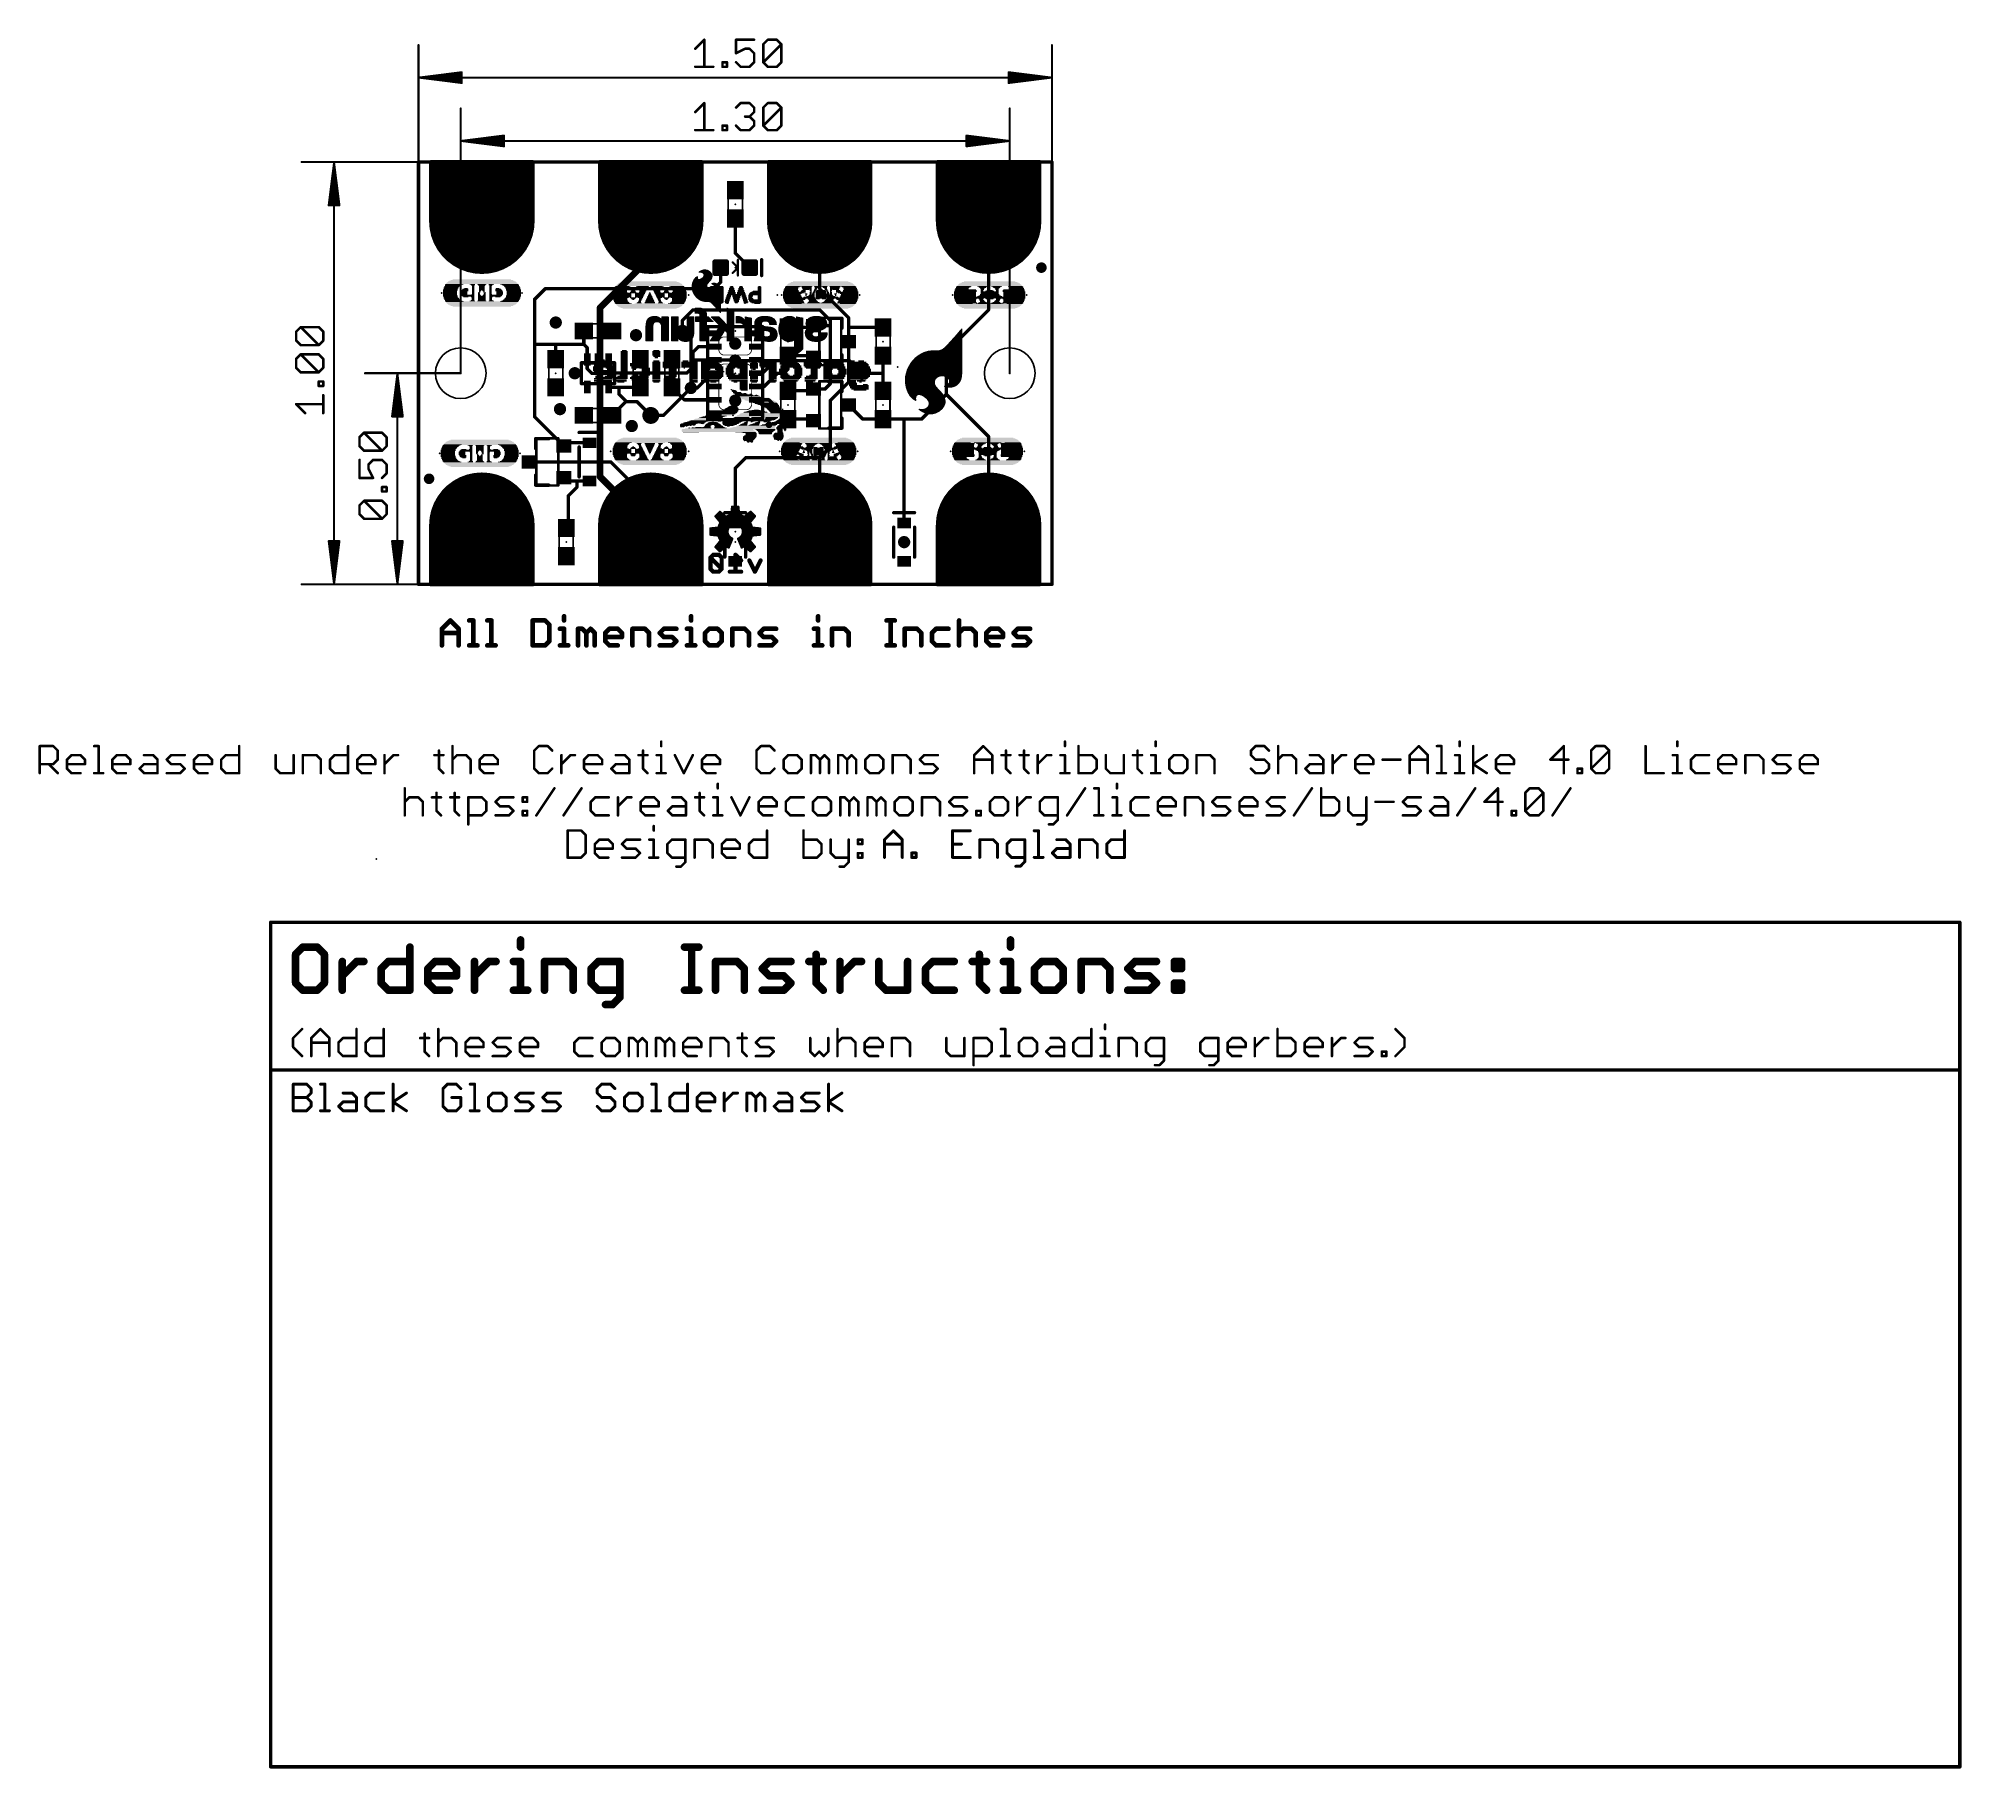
# Model space of a CAD drawing. Extents: x -23 to 93, y -71 to 33.
import ezdxf

# ---------------------------------------------------------------- set-up
doc = ezdxf.new("R2010")
doc.units = 0
for name, color, linetype in [('1', 12, 'CONTINUOUS'), ('16', 132, 'CONTINUOUS'), ('17', 110, 'CONTINUOUS'), ('18', 110, 'CONTINUOUS'), ('20', 53, 'CONTINUOUS'), ('21', 41, 'CONTINUOUS'), ('22', 40, 'CONTINUOUS'), ('23', 53, 'CONTINUOUS'), ('24', 53, 'CONTINUOUS'), ('31', 253, 'CONTINUOUS'), ('47', 253, 'CONTINUOUS'), ('51', 53, 'CONTINUOUS')]:
    doc.layers.add(name, color=color, linetype=linetype)

# ---------------------------------------------------------------- blocks, each defined once
blk = doc.blocks.new('RECT')
blk.add_solid([(-0.5, -0.5), (0.5, -0.5), (-0.5, 0.5), (0.5, 0.5)])
blk = doc.blocks.new('RECT160000X160000R30')
at = {"const_width": 0.15}
blk.add_lwpolyline([(0.425, -0.35), (0.425, 0.35, 0.4142), (0.35, 0.425), (-0.35, 0.425, 0.4142), (-0.425, 0.35), (-0.425, -0.35, 0.4142), (-0.35, -0.425), (0.35, -0.425, 0.4142)], format="xyb", close=True, dxfattribs=at)
blk.add_solid([(-0.3754, -0.3754), (0.3754, -0.3754), (-0.3754, 0.3754), (0.3754, 0.3754)])
blk = doc.blocks.new('PIE')
at = {"const_width": 0.5}
blk.add_lwpolyline([(0, -0.25, 1), (0, 0.25, 1), (0, -0.25)], format="xyb", dxfattribs=at)
blk = doc.blocks.new('ROUNDP')
at = {"const_width": 0.5}
blk.add_lwpolyline([(0, -0.25, 1), (0, 0.25, 1), (0, -0.25)], format="xyb", dxfattribs=at)
blk = doc.blocks.new('ROUNDV')
at = {"const_width": 0.5}
blk.add_lwpolyline([(0, -0.25, 1), (0, 0.25, 1), (0, -0.25)], format="xyb", dxfattribs=at)

msp = doc.modelspace()

# ---------------------------------------------------------------- linework, layer by layer
at = {"layer": '1'}
for points, const_width in [([(38.1, 25.4), (0, 25.4)], 0.2032), ([(0, 25.4), (0, 0)], 0.2032), ([(6.858, 25.4), (0.762, 25.4)], 0.254), ([(0.762, 25.4), (0.762, 21.844)], 0.254), ([(6.858, 21.844), (6.858, 25.4)], 0.254), ([(17.018, 25.4), (10.922, 25.4)], 0.254), ([(10.922, 25.4), (10.922, 21.844)], 0.254), ([(17.018, 21.844), (17.018, 25.4)], 0.254), ([(27.178, 25.4), (21.082, 25.4)], 0.254), ([(21.082, 25.4), (21.082, 21.844)], 0.254), ([(27.178, 21.844), (27.178, 25.4)], 0.254), ([(37.338, 25.4), (31.242, 25.4)], 0.254), ([(31.242, 25.4), (31.242, 21.844)], 0.254), ([(37.338, 21.844), (37.338, 25.4)], 0.254), ([(38.1, 0), (38.1, 25.4)], 0.2032), ([(0.762, 25.146), (6.858, 25.146)], 0.254), ([(0.762, 24.892), (6.858, 24.892)], 0.254), ([(0.762, 24.638), (6.858, 24.638)], 0.254), ([(0.762, 24.384), (6.858, 24.384)], 0.254), ([(10.922, 25.146), (17.018, 25.146)], 0.254), ([(10.922, 24.892), (17.018, 24.892)], 0.254), ([(10.922, 24.638), (17.018, 24.638)], 0.254), ([(10.922, 24.384), (17.018, 24.384)], 0.254), ([(21.082, 25.146), (27.178, 25.146)], 0.254), ([(21.082, 24.892), (27.178, 24.892)], 0.254), ([(21.082, 24.638), (27.178, 24.638)], 0.254), ([(21.082, 24.384), (27.178, 24.384)], 0.254), ([(31.242, 25.146), (37.338, 25.146)], 0.254), ([(31.242, 24.892), (37.338, 24.892)], 0.254), ([(31.242, 24.638), (37.338, 24.638)], 0.254), ([(31.242, 24.384), (37.338, 24.384)], 0.254), ([(0.762, 24.13), (6.858, 24.13)], 0.254), ([(0.762, 23.876), (6.858, 23.876)], 0.254), ([(0.762, 23.622), (6.858, 23.622)], 0.254), ([(0.762, 23.368), (6.858, 23.368)], 0.254), ([(0.762, 23.114), (6.858, 23.114)], 0.254), ([(10.922, 24.13), (17.018, 24.13)], 0.254), ([(10.922, 23.876), (17.018, 23.876)], 0.254), ([(10.922, 23.622), (17.018, 23.622)], 0.254), ([(10.922, 23.368), (17.018, 23.368)], 0.254), ([(10.922, 23.114), (17.018, 23.114)], 0.254), ([(21.082, 24.13), (27.178, 24.13)], 0.254), ([(21.082, 23.876), (27.178, 23.876)], 0.254), ([(21.082, 23.622), (27.178, 23.622)], 0.254), ([(21.082, 23.368), (27.178, 23.368)], 0.254), ([(21.082, 23.114), (27.178, 23.114)], 0.254), ([(31.242, 24.13), (37.338, 24.13)], 0.254), ([(31.242, 23.876), (37.338, 23.876)], 0.254), ([(31.242, 23.622), (37.338, 23.622)], 0.254), ([(31.242, 23.368), (37.338, 23.368)], 0.254), ([(31.242, 23.114), (37.338, 23.114)], 0.254), ([(0.762, 22.86), (6.858, 22.86)], 0.254), ([(0.762, 22.606), (6.858, 22.606)], 0.254), ([(0.762, 22.352), (6.858, 22.352)], 0.254), ([(0.762, 22.098), (6.858, 22.098)], 0.254), ([(10.922, 22.86), (17.018, 22.86)], 0.254), ([(10.922, 22.606), (17.018, 22.606)], 0.254), ([(10.922, 22.352), (17.018, 22.352)], 0.254), ([(10.922, 22.098), (17.018, 22.098)], 0.254), ([(19.05, 19.927), (19.05, 22.01)], 0.2032), ([(21.082, 22.86), (27.178, 22.86)], 0.254), ([(21.082, 22.606), (27.178, 22.606)], 0.254), ([(21.082, 22.352), (27.178, 22.352)], 0.254), ([(21.082, 22.098), (27.178, 22.098)], 0.254), ([(31.242, 22.86), (37.338, 22.86)], 0.254), ([(31.242, 22.606), (37.338, 22.606)], 0.254), ([(31.242, 22.352), (37.338, 22.352)], 0.254), ([(31.242, 22.098), (37.338, 22.098)], 0.254), ([(0.762, 21.844), (0.793, 21.4102)], 0.254), ([(0.762, 21.844), (6.858, 21.844)], 0.254), ([(0.7802, 21.59), (6.8398, 21.59)], 0.254), ([(0.793, 21.4102), (0.8855, 20.9853)], 0.254), ([(0.8092, 21.336), (6.8108, 21.336)], 0.254), ([(0.8644, 21.082), (6.7556, 21.082)], 0.254), ([(0.8855, 20.9853), (1.0374, 20.5778)], 0.254), ([(0.9441, 20.828), (6.6759, 20.828)], 0.254), ([(6.5826, 20.5778), (6.7345, 20.9853)], 0.254), ([(6.7345, 20.9853), (6.827, 21.4102)], 0.254), ([(6.827, 21.4102), (6.858, 21.844)], 0.254), ([(10.922, 21.844), (10.953, 21.4102)], 0.254), ([(10.922, 21.844), (17.018, 21.844)], 0.254), ([(10.9402, 21.59), (16.9998, 21.59)], 0.254), ([(10.953, 21.4102), (11.0455, 20.9853)], 0.254), ([(10.9692, 21.336), (16.9708, 21.336)], 0.254), ([(11.0244, 21.082), (16.9156, 21.082)], 0.254), ([(11.0455, 20.9853), (11.1974, 20.5778)], 0.254), ([(11.1041, 20.828), (16.8359, 20.828)], 0.254), ([(16.7426, 20.5778), (16.8945, 20.9853)], 0.254), ([(16.8945, 20.9853), (16.987, 21.4102)], 0.254), ([(16.987, 21.4102), (17.018, 21.844)], 0.254), ([(21.082, 21.844), (21.113, 21.4102)], 0.254), ([(21.082, 21.844), (27.178, 21.844)], 0.254), ([(21.1002, 21.59), (27.1598, 21.59)], 0.254), ([(21.113, 21.4102), (21.2055, 20.9853)], 0.254), ([(21.1292, 21.336), (27.1308, 21.336)], 0.254), ([(21.1844, 21.082), (27.0756, 21.082)], 0.254), ([(21.2055, 20.9853), (21.3574, 20.5778)], 0.254), ([(21.2641, 20.828), (26.9959, 20.828)], 0.254), ([(24.13, 17.78), (24.13, 21.844)], 0.2032), ([(26.9026, 20.5778), (27.0545, 20.9853)], 0.254), ([(27.0545, 20.9853), (27.147, 21.4102)], 0.254), ([(27.147, 21.4102), (27.178, 21.844)], 0.254), ([(31.242, 21.844), (31.273, 21.4102)], 0.254), ([(31.242, 21.844), (37.338, 21.844)], 0.254), ([(31.2602, 21.59), (37.3198, 21.59)], 0.254), ([(31.273, 21.4102), (31.3655, 20.9853)], 0.254), ([(31.2892, 21.336), (37.2908, 21.336)], 0.254), ([(31.3444, 21.082), (37.2356, 21.082)], 0.254), ([(31.3655, 20.9853), (31.5174, 20.5778)], 0.254), ([(31.4241, 20.828), (37.1559, 20.828)], 0.254), ([(34.29, 21.844), (34.29, 16.51)], 0.2032), ([(37.0626, 20.5778), (37.2145, 20.9853)], 0.254), ([(37.2145, 20.9853), (37.307, 21.4102)], 0.254), ([(37.307, 21.4102), (37.338, 21.844)], 0.254), ([(1.0374, 20.5778), (1.2459, 20.1961)], 0.254), ([(1.0395, 20.574), (6.5805, 20.574)], 0.254), ([(1.1782, 20.32), (6.4418, 20.32)], 0.254), ([(1.2459, 20.1961), (1.5065, 19.848)], 0.254), ([(1.3433, 20.066), (6.2767, 20.066)], 0.254), ([(1.5065, 19.848), (1.814, 19.5405)], 0.254), ([(1.5425, 19.812), (6.0775, 19.812)], 0.254), ([(1.7965, 19.558), (5.8235, 19.558)], 0.254), ([(1.814, 19.5405), (2.1621, 19.2799)], 0.254), ([(5.4579, 19.2799), (5.806, 19.5405)], 0.254), ([(5.806, 19.5405), (6.1135, 19.848)], 0.254), ([(6.1135, 19.848), (6.3741, 20.1961)], 0.254), ([(6.3741, 20.1961), (6.5826, 20.5778)], 0.254), ([(11.1974, 20.5778), (11.4059, 20.1961)], 0.254), ([(11.1995, 20.574), (16.7405, 20.574)], 0.254), ([(11.3382, 20.32), (16.6018, 20.32)], 0.254), ([(11.4059, 20.1961), (11.6665, 19.848)], 0.254), ([(11.5033, 20.066), (16.4367, 20.066)], 0.254), ([(11.6665, 19.848), (11.974, 19.5405)], 0.254), ([(11.7025, 19.812), (16.2375, 19.812)], 0.254), ([(11.9565, 19.558), (15.9835, 19.558)], 0.254), ([(11.974, 19.5405), (12.3221, 19.2799)], 0.254), ([(15.6179, 19.2799), (15.966, 19.5405)], 0.254), ([(15.966, 19.5405), (16.2735, 19.848)], 0.254), ([(16.2735, 19.848), (16.5341, 20.1961)], 0.254), ([(16.5341, 20.1961), (16.7426, 20.5778)], 0.254), ([(19.927, 19.05), (19.05, 19.927)], 0.2032), ([(21.3574, 20.5778), (21.5659, 20.1961)], 0.254), ([(21.3595, 20.574), (26.9005, 20.574)], 0.254), ([(21.4982, 20.32), (26.7618, 20.32)], 0.254), ([(21.5659, 20.1961), (21.8265, 19.848)], 0.254), ([(21.6633, 20.066), (26.5967, 20.066)], 0.254), ([(21.8265, 19.848), (22.134, 19.5405)], 0.254), ([(21.8625, 19.812), (26.3975, 19.812)], 0.254), ([(22.1165, 19.558), (26.1435, 19.558)], 0.254), ([(22.134, 19.5405), (22.4821, 19.2799)], 0.254), ([(25.7779, 19.2799), (26.126, 19.5405)], 0.254), ([(26.126, 19.5405), (26.4335, 19.848)], 0.254), ([(26.4335, 19.848), (26.6941, 20.1961)], 0.254), ([(26.6941, 20.1961), (26.9026, 20.5778)], 0.254), ([(31.5174, 20.5778), (31.7259, 20.1961)], 0.254), ([(31.5195, 20.574), (37.0605, 20.574)], 0.254), ([(31.6582, 20.32), (36.9218, 20.32)], 0.254), ([(31.7259, 20.1961), (31.9865, 19.848)], 0.254), ([(31.8233, 20.066), (36.7567, 20.066)], 0.254), ([(31.9865, 19.848), (32.294, 19.5405)], 0.254), ([(32.0225, 19.812), (36.5575, 19.812)], 0.254), ([(32.2765, 19.558), (36.3035, 19.558)], 0.254), ([(32.294, 19.5405), (32.6421, 19.2799)], 0.254), ([(35.9379, 19.2799), (36.286, 19.5405)], 0.254), ([(36.286, 19.5405), (36.5935, 19.848)], 0.254), ([(36.5935, 19.848), (36.8541, 20.1961)], 0.254), ([(36.8541, 20.1961), (37.0626, 20.5778)], 0.254), ([(2.1299, 19.304), (5.4901, 19.304)], 0.254), ([(2.1621, 19.2799), (2.5438, 19.0714)], 0.254), ([(2.5438, 19.0714), (2.9513, 18.9195)], 0.254), ([(2.6013, 19.05), (5.0187, 19.05)], 0.254), ([(2.9513, 18.9195), (3.3762, 18.827)], 0.254), ([(3.3762, 18.827), (3.81, 18.796)], 0.254), ([(3.81, 18.796), (4.2438, 18.827)], 0.254), ([(4.2438, 18.827), (4.6687, 18.9195)], 0.254), ([(4.6687, 18.9195), (5.0762, 19.0714)], 0.254), ([(5.0762, 19.0714), (5.4579, 19.2799)], 0.254), ([(12.2899, 19.304), (15.6501, 19.304)], 0.254), ([(12.3221, 19.2799), (12.7038, 19.0714)], 0.254), ([(12.7038, 19.0714), (13.1113, 18.9195)], 0.254), ([(12.7613, 19.05), (15.1787, 19.05)], 0.254), ([(13.1113, 18.9195), (13.5362, 18.827)], 0.254), ([(13.5362, 18.827), (13.97, 18.796)], 0.254), ([(13.97, 18.796), (14.4038, 18.827)], 0.254), ([(14.4038, 18.827), (14.8287, 18.9195)], 0.254), ([(14.8287, 18.9195), (15.2362, 19.0714)], 0.254), ([(15.2362, 19.0714), (15.6179, 19.2799)], 0.254), ([(18.173, 19.05), (18.173, 18.173)], 0.2032), ([(22.4499, 19.304), (25.8101, 19.304)], 0.254), ([(22.4821, 19.2799), (22.8638, 19.0714)], 0.254), ([(22.8638, 19.0714), (23.2713, 18.9195)], 0.254), ([(22.9213, 19.05), (25.3387, 19.05)], 0.254), ([(23.2713, 18.9195), (23.6962, 18.827)], 0.254), ([(23.6962, 18.827), (24.13, 18.796)], 0.254), ([(24.13, 18.796), (24.5638, 18.827)], 0.254), ([(24.5638, 18.827), (24.9887, 18.9195)], 0.254), ([(24.9887, 18.9195), (25.3962, 19.0714)], 0.254), ([(25.3962, 19.0714), (25.7779, 19.2799)], 0.254), ([(32.6099, 19.304), (35.9701, 19.304)], 0.254), ([(32.6421, 19.2799), (33.0238, 19.0714)], 0.254), ([(33.0238, 19.0714), (33.4313, 18.9195)], 0.254), ([(33.0813, 19.05), (35.4987, 19.05)], 0.254), ([(33.4313, 18.9195), (33.8562, 18.827)], 0.254), ([(33.8562, 18.827), (34.29, 18.796)], 0.254), ([(34.29, 18.796), (34.7238, 18.827)], 0.254), ([(34.7238, 18.827), (35.1487, 18.9195)], 0.254), ([(35.1487, 18.9195), (35.5562, 19.0714)], 0.254), ([(35.5562, 19.0714), (35.9379, 19.2799)], 0.254), ([(7.62, 17.78), (6.985, 17.145)], 0.2032), ([(17.78, 17.78), (7.62, 17.78)], 0.2032), ([(18.173, 18.173), (17.78, 17.78)], 0.2032), ([(25.865, 16.045), (24.13, 17.78)], 0.2032), ([(6.985, 17.145), (6.985, 14.478)], 0.2032), ([(15.8731, 15.8731), (16.51, 16.51)], 0.2032), ([(16.51, 16.51), (24.13, 16.51)], 0.2032), ([(24.13, 16.51), (24.765, 15.875)], 0.2032), ([(34.29, 16.51), (31.75, 13.97)], 0.2032), ([(9.945, 15.24), (9.945, 14.439)], 0.2032), ([(15.8731, 15.2472), (15.8731, 15.8731)], 0.2032), ([(22.225, 15.455), (23.665, 15.455)], 0.2032), ([(23.665, 15.455), (23.765, 15.555)], 0.2032), ([(23.765, 15.555), (24.704, 15.555)], 0.2032), ([(24.704, 15.555), (24.765, 15.494)], 0.2032), ([(24.765, 15.875), (24.765, 15.494)], 0.2032), ([(24.765, 15.494), (24.765, 15.24)], 0.2032), ([(24.765, 15.24), (24.765, 12.065)], 0.2032), ([(25.865, 15.494), (25.865, 16.045)], 0.2032), ([(25.865, 14.605), (25.865, 15.494)], 0.2032), ([(25.904, 15.455), (25.865, 15.494)], 0.2032), ([(27.94, 15.455), (25.904, 15.455)], 0.2032), ([(6.985, 14.478), (6.985, 13.97)], 0.2032), ([(7.024, 14.439), (6.985, 14.478)], 0.2032), ([(6.985, 13.97), (6.985, 10.078)], 0.2032), ([(7.62, 14.439), (7.024, 14.439)], 0.2032), ([(7.62, 14.439), (7.454, 14.439)], 0.2032), ([(7.454, 14.439), (7.62, 14.439)], 0.2032), ([(7.62, 14.439), (8.255, 14.439)], 0.2032), ([(8.255, 14.439), (9.945, 14.439)], 0.2032), ([(8.255, 13.55), (8.255, 14.439)], 0.2032), ([(10.145, 14.239), (9.945, 14.439)], 0.2032), ([(10.145, 14.239), (10.145, 13.525)], 0.2032), ([(16.51, 13.97), (16.84, 14.3)], 0.2032), ([(16.51, 13.5), (16.51, 13.97)], 0.2032), ([(16.84, 14.3), (17.85, 14.3)], 0.2032), ([(25.865, 14.605), (25.865, 12.149)], 0.2032), ([(31.75, 13.97), (31.75, 11.43)], 0.2032), ([(10.145, 13.525), (10.145, 12.969)], 0.2032), ([(10.414, 12.7), (10.145, 12.969)], 0.2032), ([(11.43, 12.7), (10.414, 12.7)], 0.2032), ([(11.445, 12.715), (11.43, 12.7)], 0.2032), ([(11.445, 13.525), (11.445, 12.715)], 0.2032), ([(11.445, 12.715), (15.24, 12.715)], 0.2032), ([(15.24, 12.715), (15.24, 13.55)], 0.2032), ([(15.24, 12.715), (16.144, 12.715)], 0.2032), ([(16.51, 13.081), (16.144, 12.715)], 0.2032), ([(17.85, 13.5), (16.51, 13.5)], 0.2032), ([(16.51, 13.5), (16.51, 13.081)], 0.2032), ([(17.653, 12.7), (16.764, 11.811)], 0.2032), ([(17.85, 12.7), (17.653, 12.7)], 0.2032), ([(18.885, 13.5), (17.85, 13.5)], 0.2032), ([(18.923, 13.462), (18.885, 13.5)], 0.2032), ([(19.05, 13.462), (18.923, 13.462)], 0.2032), ([(20.25, 12.7), (20.701, 12.7)], 0.2032), ([(20.701, 12.7), (21.336, 13.335)], 0.2032), ([(21.59, 12.7), (20.79, 11.9)], 0.2032), ([(21.59, 12.7), (21.971, 12.7)], 0.2032), ([(21.971, 12.7), (22.225, 12.954)], 0.2032), ([(21.971, 12.7), (22.225, 12.954)], 0.2032), ([(22.225, 13.755), (23.665, 13.755)], 0.2032), ([(22.225, 12.954), (22.225, 13.755)], 0.2032), ([(23.665, 13.755), (23.765, 13.655)], 0.2032), ([(26.67, 12.7), (27.94, 12.7)], 0.2032), ([(27.94, 13.755), (27.94, 12.7)], 0.2032), ([(27.94, 12.7), (27.94, 11.645)], 0.2032), ([(11.445, 11.875), (11.47, 11.85)], 0.2032), ([(11.47, 11.85), (12.065, 11.85)], 0.2032), ([(12.065, 11.85), (13.335, 11.85)], 0.2032), ([(12.065, 11.85), (12.065, 11.43)], 0.2032), ([(15.99, 11.1), (15.24, 11.85)], 0.2032), ([(16.764, 11.811), (16.383, 11.811)], 0.2032), ([(20.79, 11.9), (20.25, 11.9)], 0.2032), ([(22.225, 11.645), (23.665, 11.645)], 0.2032), ([(23.665, 11.645), (23.765, 11.745)], 0.2032), ([(24.445, 11.745), (23.765, 11.745)], 0.2032), ([(24.765, 12.065), (24.445, 11.745)], 0.2032), ([(25.865, 12.149), (24.765, 11.049)], 0.2032), ([(11.645, 10.16), (12.4705, 10.9855)], 0.2032), ([(12.065, 11.43), (12.5095, 10.9855)], 0.2032), ([(12.4705, 10.9855), (12.5095, 10.9855)], 0.2032), ([(12.5095, 10.9855), (13.1445, 10.9855)], 0.2032), ([(13.1445, 10.9855), (13.97, 10.16)], 0.2032), ([(17.85, 11.1), (15.99, 11.1)], 0.2032), ([(20.25, 11.1), (21.07, 11.1)], 0.2032), ([(21.07, 11.1), (22.225, 9.945)], 0.2032), ([(24.765, 11.049), (24.765, 8.255)], 0.2032), ([(25.865, 10.795), (26.715, 9.945)], 0.2032), ([(30.265, 9.945), (31.75, 11.43)], 0.2032), ([(31.75, 11.43), (34.29, 8.89)], 0.2032), ([(6.985, 10.078), (8.747, 8.316)], 0.2032), ([(22.225, 9.945), (23.665, 9.945)], 0.2032), ([(23.665, 9.945), (23.765, 9.845)], 0.2032), ([(26.715, 9.945), (27.94, 9.945)], 0.2032), ([(27.94, 9.945), (29.21, 9.945)], 0.2032), ([(29.21, 9.945), (30.265, 9.945)], 0.2032), ([(29.21, 3.69), (29.21, 9.945)], 0.2032), ([(8.947, 8.516), (8.747, 8.316)], 0.2032), ([(10.287, 8.516), (8.947, 8.516)], 0.2032), ([(24.765, 8.255), (24.13, 7.62)], 0.2032), ([(34.29, 8.89), (34.29, 3.556)], 0.2032), ([(6.647, 7.366), (11.557, 7.366)], 0.2032), ([(11.557, 7.366), (13.97, 4.953)], 0.2032), ([(19.05, 6.985), (19.685, 7.62)], 0.2032), ([(19.05, 3.69), (19.05, 6.985)], 0.2032), ([(19.685, 7.62), (24.13, 7.62)], 0.2032), ([(24.13, 3.556), (24.13, 7.62)], 0.2032), ([(1.814, 5.8595), (1.5065, 5.552)], 0.254), ([(1.7965, 5.842), (5.8235, 5.842)], 0.254), ([(2.1621, 6.1201), (1.814, 5.8595)], 0.254), ([(2.1299, 6.096), (5.4901, 6.096)], 0.254), ([(2.5438, 6.3286), (2.1621, 6.1201)], 0.254), ([(2.9513, 6.4805), (2.5438, 6.3286)], 0.254), ([(2.6013, 6.35), (5.0187, 6.35)], 0.254), ([(3.3762, 6.573), (2.9513, 6.4805)], 0.254), ([(3.81, 6.604), (3.3762, 6.573)], 0.254), ([(4.2438, 6.573), (3.81, 6.604)], 0.254), ([(4.6687, 6.4805), (4.2438, 6.573)], 0.254), ([(5.0762, 6.3286), (4.6687, 6.4805)], 0.254), ([(5.4579, 6.1201), (5.0762, 6.3286)], 0.254), ([(5.806, 5.8595), (5.4579, 6.1201)], 0.254), ([(6.1135, 5.552), (5.806, 5.8595)], 0.254), ([(8.947, 6.216), (8.747, 6.416)], 0.2032), ([(9.525, 6.216), (8.947, 6.216)], 0.2032), ([(9.017, 5.334), (9.525, 5.842)], 0.2032), ([(10.287, 6.216), (9.525, 6.216)], 0.2032), ([(9.525, 5.842), (9.525, 6.216)], 0.2032), ([(11.974, 5.8595), (11.6665, 5.552)], 0.254), ([(11.9565, 5.842), (15.9835, 5.842)], 0.254), ([(12.3221, 6.1201), (11.974, 5.8595)], 0.254), ([(12.2899, 6.096), (15.6501, 6.096)], 0.254), ([(12.7038, 6.3286), (12.3221, 6.1201)], 0.254), ([(13.1113, 6.4805), (12.7038, 6.3286)], 0.254), ([(12.7613, 6.35), (15.1787, 6.35)], 0.254), ([(13.5362, 6.573), (13.1113, 6.4805)], 0.254), ([(13.97, 6.604), (13.5362, 6.573)], 0.254), ([(14.4038, 6.573), (13.97, 6.604)], 0.254), ([(14.8287, 6.4805), (14.4038, 6.573)], 0.254), ([(15.2362, 6.3286), (14.8287, 6.4805)], 0.254), ([(15.6179, 6.1201), (15.2362, 6.3286)], 0.254), ([(15.966, 5.8595), (15.6179, 6.1201)], 0.254), ([(16.2735, 5.552), (15.966, 5.8595)], 0.254), ([(22.134, 5.8595), (21.8265, 5.552)], 0.254), ([(22.1165, 5.842), (26.1435, 5.842)], 0.254), ([(22.4821, 6.1201), (22.134, 5.8595)], 0.254), ([(22.4499, 6.096), (25.8101, 6.096)], 0.254), ([(22.8638, 6.3286), (22.4821, 6.1201)], 0.254), ([(23.2713, 6.4805), (22.8638, 6.3286)], 0.254), ([(22.9213, 6.35), (25.3387, 6.35)], 0.254), ([(23.6962, 6.573), (23.2713, 6.4805)], 0.254), ([(24.13, 6.604), (23.6962, 6.573)], 0.254), ([(24.5638, 6.573), (24.13, 6.604)], 0.254), ([(24.9887, 6.4805), (24.5638, 6.573)], 0.254), ([(25.3962, 6.3286), (24.9887, 6.4805)], 0.254), ([(25.7779, 6.1201), (25.3962, 6.3286)], 0.254), ([(26.126, 5.8595), (25.7779, 6.1201)], 0.254), ([(26.4335, 5.552), (26.126, 5.8595)], 0.254), ([(32.294, 5.8595), (31.9865, 5.552)], 0.254), ([(32.2765, 5.842), (36.3035, 5.842)], 0.254), ([(32.6421, 6.1201), (32.294, 5.8595)], 0.254), ([(32.6099, 6.096), (35.9701, 6.096)], 0.254), ([(33.0238, 6.3286), (32.6421, 6.1201)], 0.254), ([(33.4313, 6.4805), (33.0238, 6.3286)], 0.254), ([(33.0813, 6.35), (35.4987, 6.35)], 0.254), ([(33.8562, 6.573), (33.4313, 6.4805)], 0.254), ([(34.29, 6.604), (33.8562, 6.573)], 0.254), ([(34.7238, 6.573), (34.29, 6.604)], 0.254), ([(35.1487, 6.4805), (34.7238, 6.573)], 0.254), ([(35.5562, 6.3286), (35.1487, 6.4805)], 0.254), ([(35.9379, 6.1201), (35.5562, 6.3286)], 0.254), ([(36.286, 5.8595), (35.9379, 6.1201)], 0.254), ([(36.5935, 5.552), (36.286, 5.8595)], 0.254), ([(1.0374, 4.8222), (0.8855, 4.4147)], 0.254), ([(0.9441, 4.572), (6.6759, 4.572)], 0.254), ([(1.2459, 5.2039), (1.0374, 4.8222)], 0.254), ([(1.0395, 4.826), (6.5805, 4.826)], 0.254), ([(1.1782, 5.08), (6.4418, 5.08)], 0.254), ([(1.5065, 5.552), (1.2459, 5.2039)], 0.254), ([(1.3433, 5.334), (6.2767, 5.334)], 0.254), ([(1.5425, 5.588), (6.0775, 5.588)], 0.254), ([(6.3741, 5.2039), (6.1135, 5.552)], 0.254), ([(6.5826, 4.8222), (6.3741, 5.2039)], 0.254), ([(6.7345, 4.4147), (6.5826, 4.8222)], 0.254), ([(9.017, 3.517), (9.017, 5.334)], 0.2032), ([(11.1974, 4.8222), (11.0455, 4.4147)], 0.254), ([(11.1041, 4.572), (16.8359, 4.572)], 0.254), ([(11.4059, 5.2039), (11.1974, 4.8222)], 0.254), ([(11.1995, 4.826), (16.7405, 4.826)], 0.254), ([(11.3382, 5.08), (16.6018, 5.08)], 0.254), ([(11.6665, 5.552), (11.4059, 5.2039)], 0.254), ([(11.5033, 5.334), (16.4367, 5.334)], 0.254), ([(11.7025, 5.588), (16.2375, 5.588)], 0.254), ([(13.97, 4.953), (13.97, 3.556)], 0.2032), ([(16.5341, 5.2039), (16.2735, 5.552)], 0.254), ([(16.7426, 4.8222), (16.5341, 5.2039)], 0.254), ([(16.8945, 4.4147), (16.7426, 4.8222)], 0.254), ([(21.3574, 4.8222), (21.2055, 4.4147)], 0.254), ([(21.2641, 4.572), (26.9959, 4.572)], 0.254), ([(21.5659, 5.2039), (21.3574, 4.8222)], 0.254), ([(21.3595, 4.826), (26.9005, 4.826)], 0.254), ([(21.4982, 5.08), (26.7618, 5.08)], 0.254), ([(21.8265, 5.552), (21.5659, 5.2039)], 0.254), ([(21.6633, 5.334), (26.5967, 5.334)], 0.254), ([(21.8625, 5.588), (26.3975, 5.588)], 0.254), ([(26.6941, 5.2039), (26.4335, 5.552)], 0.254), ([(26.9026, 4.8222), (26.6941, 5.2039)], 0.254), ([(27.0545, 4.4147), (26.9026, 4.8222)], 0.254), ([(31.5174, 4.8222), (31.3655, 4.4147)], 0.254), ([(31.4241, 4.572), (37.1559, 4.572)], 0.254), ([(31.7259, 5.2039), (31.5174, 4.8222)], 0.254), ([(31.5195, 4.826), (37.0605, 4.826)], 0.254), ([(31.6582, 5.08), (36.9218, 5.08)], 0.254), ([(31.9865, 5.552), (31.7259, 5.2039)], 0.254), ([(31.8233, 5.334), (36.7567, 5.334)], 0.254), ([(32.0225, 5.588), (36.5575, 5.588)], 0.254), ([(36.8541, 5.2039), (36.5935, 5.552)], 0.254), ([(37.0626, 4.8222), (36.8541, 5.2039)], 0.254), ([(37.2145, 4.4147), (37.0626, 4.8222)], 0.254), ([(0.793, 3.9898), (0.762, 3.556)], 0.254), ([(0.762, 3.556), (0.762, 0)], 0.254), ([(0.762, 3.556), (6.858, 3.556)], 0.254), ([(0.7802, 3.81), (6.8398, 3.81)], 0.254), ([(0.8855, 4.4147), (0.793, 3.9898)], 0.254), ([(0.8092, 4.064), (6.8108, 4.064)], 0.254), ([(0.8644, 4.318), (6.7556, 4.318)], 0.254), ([(6.827, 3.9898), (6.7345, 4.4147)], 0.254), ([(6.858, 3.556), (6.827, 3.9898)], 0.254), ([(6.858, 0), (6.858, 3.556)], 0.254), ([(8.89, 3.39), (9.017, 3.517)], 0.2032), ([(10.953, 3.9898), (10.922, 3.556)], 0.254), ([(10.922, 3.556), (10.922, 0)], 0.254), ([(10.922, 3.556), (17.018, 3.556)], 0.254), ([(10.9402, 3.81), (16.9998, 3.81)], 0.254), ([(11.0455, 4.4147), (10.953, 3.9898)], 0.254), ([(10.9692, 4.064), (16.9708, 4.064)], 0.254), ([(11.0244, 4.318), (16.9156, 4.318)], 0.254), ([(16.987, 3.9898), (16.8945, 4.4147)], 0.254), ([(17.018, 3.556), (16.987, 3.9898)], 0.254), ([(17.018, 0), (17.018, 3.556)], 0.254), ([(21.113, 3.9898), (21.082, 3.556)], 0.254), ([(21.082, 3.556), (21.082, 0)], 0.254), ([(21.082, 3.556), (27.178, 3.556)], 0.254), ([(21.1002, 3.81), (27.1598, 3.81)], 0.254), ([(21.2055, 4.4147), (21.113, 3.9898)], 0.254), ([(21.1292, 4.064), (27.1308, 4.064)], 0.254), ([(21.1844, 4.318), (27.0756, 4.318)], 0.254), ([(27.147, 3.9898), (27.0545, 4.4147)], 0.254), ([(27.178, 3.556), (27.147, 3.9898)], 0.254), ([(27.178, 0), (27.178, 3.556)], 0.254), ([(31.273, 3.9898), (31.242, 3.556)], 0.254), ([(31.242, 3.556), (31.242, 0)], 0.254), ([(31.242, 3.556), (37.338, 3.556)], 0.254), ([(31.2602, 3.81), (37.3198, 3.81)], 0.254), ([(31.3655, 4.4147), (31.273, 3.9898)], 0.254), ([(31.2892, 4.064), (37.2908, 4.064)], 0.254), ([(31.3444, 4.318), (37.2356, 4.318)], 0.254), ([(37.307, 3.9898), (37.2145, 4.4147)], 0.254), ([(37.338, 3.556), (37.307, 3.9898)], 0.254), ([(37.338, 0), (37.338, 3.556)], 0.254), ([(0.762, 3.302), (6.858, 3.302)], 0.254), ([(0.762, 3.048), (6.858, 3.048)], 0.254), ([(0.762, 2.794), (6.858, 2.794)], 0.254), ([(0.762, 2.54), (6.858, 2.54)], 0.254), ([(0.762, 2.286), (6.858, 2.286)], 0.254), ([(10.922, 3.302), (17.018, 3.302)], 0.254), ([(10.922, 3.048), (17.018, 3.048)], 0.254), ([(10.922, 2.794), (17.018, 2.794)], 0.254), ([(10.922, 2.54), (17.018, 2.54)], 0.254), ([(10.922, 2.286), (17.018, 2.286)], 0.254), ([(21.082, 3.302), (27.178, 3.302)], 0.254), ([(21.082, 3.048), (27.178, 3.048)], 0.254), ([(21.082, 2.794), (27.178, 2.794)], 0.254), ([(21.082, 2.54), (27.178, 2.54)], 0.254), ([(21.082, 2.286), (27.178, 2.286)], 0.254), ([(31.242, 3.302), (37.338, 3.302)], 0.254), ([(31.242, 3.048), (37.338, 3.048)], 0.254), ([(31.242, 2.794), (37.338, 2.794)], 0.254), ([(31.242, 2.54), (37.338, 2.54)], 0.254), ([(31.242, 2.286), (37.338, 2.286)], 0.254), ([(0.762, 2.032), (6.858, 2.032)], 0.254), ([(0.762, 1.778), (6.858, 1.778)], 0.254), ([(0.762, 1.524), (6.858, 1.524)], 0.254), ([(0.762, 1.27), (6.858, 1.27)], 0.254), ([(10.922, 2.032), (17.018, 2.032)], 0.254), ([(10.922, 1.778), (17.018, 1.778)], 0.254), ([(10.922, 1.524), (17.018, 1.524)], 0.254), ([(10.922, 1.27), (17.018, 1.27)], 0.254), ([(21.082, 2.032), (27.178, 2.032)], 0.254), ([(21.082, 1.778), (27.178, 1.778)], 0.254), ([(21.082, 1.524), (27.178, 1.524)], 0.254), ([(21.082, 1.27), (27.178, 1.27)], 0.254), ([(31.242, 2.032), (37.338, 2.032)], 0.254), ([(31.242, 1.778), (37.338, 1.778)], 0.254), ([(31.242, 1.524), (37.338, 1.524)], 0.254), ([(31.242, 1.27), (37.338, 1.27)], 0.254), ([(0, 0), (38.1, 0)], 0.2032), ([(0.762, 1.016), (6.858, 1.016)], 0.254), ([(0.762, 0.762), (6.858, 0.762)], 0.254), ([(0.762, 0.508), (6.858, 0.508)], 0.254), ([(0.762, 0.254), (6.858, 0.254)], 0.254), ([(0.762, 0), (6.858, 0)], 0.254), ([(0.762, 0), (6.858, 0)], 0.254), ([(10.922, 1.016), (17.018, 1.016)], 0.254), ([(10.922, 0.762), (17.018, 0.762)], 0.254), ([(10.922, 0.508), (17.018, 0.508)], 0.254), ([(10.922, 0.254), (17.018, 0.254)], 0.254), ([(10.922, 0), (17.018, 0)], 0.254), ([(10.922, 0), (17.018, 0)], 0.254), ([(21.082, 1.016), (27.178, 1.016)], 0.254), ([(21.082, 0.762), (27.178, 0.762)], 0.254), ([(21.082, 0.508), (27.178, 0.508)], 0.254), ([(21.082, 0.254), (27.178, 0.254)], 0.254), ([(21.082, 0), (27.178, 0)], 0.254), ([(21.082, 0), (27.178, 0)], 0.254), ([(31.242, 1.016), (37.338, 1.016)], 0.254), ([(31.242, 0.762), (37.338, 0.762)], 0.254), ([(31.242, 0.508), (37.338, 0.508)], 0.254), ([(31.242, 0.254), (37.338, 0.254)], 0.254), ([(31.242, 0), (37.338, 0)], 0.254), ([(31.242, 0), (37.338, 0)], 0.254)]:
    msp.add_lwpolyline(points, dxfattribs=dict(at, const_width=const_width))
for points, const_width in [([(0, 25.4508, 1), (0, 25.3492)], 0.1016), ([(0.0508, 25.4, 1), (-0.0508, 25.4)], 0.1016), ([(0.762, 25.4635, 1), (0.762, 25.3365)], 0.127), ([(0.8255, 25.4, 1), (0.6985, 25.4)], 0.127), ([(6.9215, 25.4, 1), (6.7945, 25.4)], 0.127), ([(6.858, 25.3365, 1), (6.858, 25.4635)], 0.127), ([(10.922, 25.4635, 1), (10.922, 25.3365)], 0.127), ([(10.9855, 25.4, 1), (10.8585, 25.4)], 0.127), ([(17.0815, 25.4, 1), (16.9545, 25.4)], 0.127), ([(17.018, 25.3365, 1), (17.018, 25.4635)], 0.127), ([(21.082, 25.4635, 1), (21.082, 25.3365)], 0.127), ([(21.1455, 25.4, 1), (21.0185, 25.4)], 0.127), ([(27.2415, 25.4, 1), (27.1145, 25.4)], 0.127), ([(27.178, 25.3365, 1), (27.178, 25.4635)], 0.127), ([(31.242, 25.4635, 1), (31.242, 25.3365)], 0.127), ([(31.3055, 25.4, 1), (31.1785, 25.4)], 0.127), ([(37.4015, 25.4, 1), (37.2745, 25.4)], 0.127), ([(37.338, 25.3365, 1), (37.338, 25.4635)], 0.127), ([(38.1508, 25.4, 1), (38.0492, 25.4)], 0.1016), ([(38.1, 25.3492, 1), (38.1, 25.4508)], 0.1016), ([(0.762, 25.2095, 1), (0.762, 25.0825)], 0.127), ([(0.762, 24.9555, 1), (0.762, 24.8285)], 0.127), ([(0.762, 24.7015, 1), (0.762, 24.5745)], 0.127), ([(0.762, 24.4475, 1), (0.762, 24.3205)], 0.127), ([(6.858, 25.0825, 1), (6.858, 25.2095)], 0.127), ([(6.858, 24.8285, 1), (6.858, 24.9555)], 0.127), ([(6.858, 24.5745, 1), (6.858, 24.7015)], 0.127), ([(6.858, 24.3205, 1), (6.858, 24.4475)], 0.127), ([(10.922, 25.2095, 1), (10.922, 25.0825)], 0.127), ([(10.922, 24.9555, 1), (10.922, 24.8285)], 0.127), ([(10.922, 24.7015, 1), (10.922, 24.5745)], 0.127), ([(10.922, 24.4475, 1), (10.922, 24.3205)], 0.127), ([(17.018, 25.0825, 1), (17.018, 25.2095)], 0.127), ([(17.018, 24.8285, 1), (17.018, 24.9555)], 0.127), ([(17.018, 24.5745, 1), (17.018, 24.7015)], 0.127), ([(17.018, 24.3205, 1), (17.018, 24.4475)], 0.127), ([(21.082, 25.2095, 1), (21.082, 25.0825)], 0.127), ([(21.082, 24.9555, 1), (21.082, 24.8285)], 0.127), ([(21.082, 24.7015, 1), (21.082, 24.5745)], 0.127), ([(21.082, 24.4475, 1), (21.082, 24.3205)], 0.127), ([(27.178, 25.0825, 1), (27.178, 25.2095)], 0.127), ([(27.178, 24.8285, 1), (27.178, 24.9555)], 0.127), ([(27.178, 24.5745, 1), (27.178, 24.7015)], 0.127), ([(27.178, 24.3205, 1), (27.178, 24.4475)], 0.127), ([(31.242, 25.2095, 1), (31.242, 25.0825)], 0.127), ([(31.242, 24.9555, 1), (31.242, 24.8285)], 0.127), ([(31.242, 24.7015, 1), (31.242, 24.5745)], 0.127), ([(31.242, 24.4475, 1), (31.242, 24.3205)], 0.127), ([(37.338, 25.0825, 1), (37.338, 25.2095)], 0.127), ([(37.338, 24.8285, 1), (37.338, 24.9555)], 0.127), ([(37.338, 24.5745, 1), (37.338, 24.7015)], 0.127), ([(37.338, 24.3205, 1), (37.338, 24.4475)], 0.127), ([(0.762, 24.1935, 1), (0.762, 24.0665)], 0.127), ([(0.762, 23.9395, 1), (0.762, 23.8125)], 0.127), ([(0.762, 23.6855, 1), (0.762, 23.5585)], 0.127), ([(0.762, 23.4315, 1), (0.762, 23.3045)], 0.127), ([(0.762, 23.1775, 1), (0.762, 23.0505)], 0.127), ([(6.858, 24.0665, 1), (6.858, 24.1935)], 0.127), ([(6.858, 23.8125, 1), (6.858, 23.9395)], 0.127), ([(6.858, 23.5585, 1), (6.858, 23.6855)], 0.127), ([(6.858, 23.3045, 1), (6.858, 23.4315)], 0.127), ([(6.858, 23.0505, 1), (6.858, 23.1775)], 0.127), ([(10.922, 24.1935, 1), (10.922, 24.0665)], 0.127), ([(10.922, 23.9395, 1), (10.922, 23.8125)], 0.127), ([(10.922, 23.6855, 1), (10.922, 23.5585)], 0.127), ([(10.922, 23.4315, 1), (10.922, 23.3045)], 0.127), ([(10.922, 23.1775, 1), (10.922, 23.0505)], 0.127), ([(17.018, 24.0665, 1), (17.018, 24.1935)], 0.127), ([(17.018, 23.8125, 1), (17.018, 23.9395)], 0.127), ([(17.018, 23.5585, 1), (17.018, 23.6855)], 0.127), ([(17.018, 23.3045, 1), (17.018, 23.4315)], 0.127), ([(17.018, 23.0505, 1), (17.018, 23.1775)], 0.127), ([(21.082, 24.1935, 1), (21.082, 24.0665)], 0.127), ([(21.082, 23.9395, 1), (21.082, 23.8125)], 0.127), ([(21.082, 23.6855, 1), (21.082, 23.5585)], 0.127), ([(21.082, 23.4315, 1), (21.082, 23.3045)], 0.127), ([(21.082, 23.1775, 1), (21.082, 23.0505)], 0.127), ([(27.178, 24.0665, 1), (27.178, 24.1935)], 0.127), ([(27.178, 23.8125, 1), (27.178, 23.9395)], 0.127), ([(27.178, 23.5585, 1), (27.178, 23.6855)], 0.127), ([(27.178, 23.3045, 1), (27.178, 23.4315)], 0.127), ([(27.178, 23.0505, 1), (27.178, 23.1775)], 0.127), ([(31.242, 24.1935, 1), (31.242, 24.0665)], 0.127), ([(31.242, 23.9395, 1), (31.242, 23.8125)], 0.127), ([(31.242, 23.6855, 1), (31.242, 23.5585)], 0.127), ([(31.242, 23.4315, 1), (31.242, 23.3045)], 0.127), ([(31.242, 23.1775, 1), (31.242, 23.0505)], 0.127), ([(37.338, 24.0665, 1), (37.338, 24.1935)], 0.127), ([(37.338, 23.8125, 1), (37.338, 23.9395)], 0.127), ([(37.338, 23.5585, 1), (37.338, 23.6855)], 0.127), ([(37.338, 23.3045, 1), (37.338, 23.4315)], 0.127), ([(37.338, 23.0505, 1), (37.338, 23.1775)], 0.127), ([(0.762, 22.9235, 1), (0.762, 22.7965)], 0.127), ([(0.762, 22.6695, 1), (0.762, 22.5425)], 0.127), ([(0.762, 22.4155, 1), (0.762, 22.2885)], 0.127), ([(0.762, 22.1615, 1), (0.762, 22.0345)], 0.127), ([(6.858, 22.7965, 1), (6.858, 22.9235)], 0.127), ([(6.858, 22.5425, 1), (6.858, 22.6695)], 0.127), ([(6.858, 22.2885, 1), (6.858, 22.4155)], 0.127), ([(6.858, 22.0345, 1), (6.858, 22.1615)], 0.127), ([(10.922, 22.9235, 1), (10.922, 22.7965)], 0.127), ([(10.922, 22.6695, 1), (10.922, 22.5425)], 0.127), ([(10.922, 22.4155, 1), (10.922, 22.2885)], 0.127), ([(10.922, 22.1615, 1), (10.922, 22.0345)], 0.127), ([(17.018, 22.7965, 1), (17.018, 22.9235)], 0.127), ([(17.018, 22.5425, 1), (17.018, 22.6695)], 0.127), ([(17.018, 22.2885, 1), (17.018, 22.4155)], 0.127), ([(17.018, 22.0345, 1), (17.018, 22.1615)], 0.127), ([(19.1008, 22.01, 1), (18.9992, 22.01)], 0.1016), ([(21.082, 22.9235, 1), (21.082, 22.7965)], 0.127), ([(21.082, 22.6695, 1), (21.082, 22.5425)], 0.127), ([(21.082, 22.4155, 1), (21.082, 22.2885)], 0.127), ([(21.082, 22.1615, 1), (21.082, 22.0345)], 0.127), ([(27.178, 22.7965, 1), (27.178, 22.9235)], 0.127), ([(27.178, 22.5425, 1), (27.178, 22.6695)], 0.127), ([(27.178, 22.2885, 1), (27.178, 22.4155)], 0.127), ([(27.178, 22.0345, 1), (27.178, 22.1615)], 0.127), ([(31.242, 22.9235, 1), (31.242, 22.7965)], 0.127), ([(31.242, 22.6695, 1), (31.242, 22.5425)], 0.127), ([(31.242, 22.4155, 1), (31.242, 22.2885)], 0.127), ([(31.242, 22.1615, 1), (31.242, 22.0345)], 0.127), ([(37.338, 22.7965, 1), (37.338, 22.9235)], 0.127), ([(37.338, 22.5425, 1), (37.338, 22.6695)], 0.127), ([(37.338, 22.2885, 1), (37.338, 22.4155)], 0.127), ([(37.338, 22.0345, 1), (37.338, 22.1615)], 0.127), ([(0.8253, 21.8485, 1), (0.6987, 21.8395)], 0.127), ([(0.762, 21.9075, 1), (0.762, 21.7805)], 0.127), ([(0.6985, 21.844, 1), (0.8255, 21.844)], 0.127), ([(0.7802, 21.6535, 1), (0.7802, 21.5265)], 0.127), ([(0.8551, 21.4237, 1), (0.731, 21.3967)], 0.127), ([(0.7297, 21.4057, 1), (0.8564, 21.4148)], 0.127), ([(0.8092, 21.3995, 1), (0.8092, 21.2725)], 0.127), ([(0.8644, 21.1455, 1), (0.8644, 21.0185)], 0.127), ([(0.945, 21.0075, 1), (0.826, 20.9631)], 0.127), ([(0.8234, 20.9718, 1), (0.9475, 20.9988)], 0.127), ([(0.9441, 20.8915, 1), (0.9441, 20.7645)], 0.127), ([(6.6725, 20.9988, 1), (6.7966, 20.9718)], 0.127), ([(6.794, 20.9631, 1), (6.675, 21.0075)], 0.127), ([(6.6759, 20.7645, 1), (6.6759, 20.8915)], 0.127), ([(6.7556, 21.0185, 1), (6.7556, 21.1455)], 0.127), ([(6.7636, 21.4148, 1), (6.8903, 21.4057)], 0.127), ([(6.889, 21.3967, 1), (6.7649, 21.4237)], 0.127), ([(6.7945, 21.844, 1), (6.9215, 21.844)], 0.127), ([(6.9213, 21.8395, 1), (6.7947, 21.8485)], 0.127), ([(6.8108, 21.2725, 1), (6.8108, 21.3995)], 0.127), ([(6.8398, 21.5265, 1), (6.8398, 21.6535)], 0.127), ([(6.858, 21.7805, 1), (6.858, 21.9075)], 0.127), ([(10.9853, 21.8485, 1), (10.8587, 21.8395)], 0.127), ([(10.922, 21.9075, 1), (10.922, 21.7805)], 0.127), ([(10.8585, 21.844, 1), (10.9855, 21.844)], 0.127), ([(10.9402, 21.6535, 1), (10.9402, 21.5265)], 0.127), ([(11.0151, 21.4237, 1), (10.891, 21.3967)], 0.127), ([(10.8897, 21.4057, 1), (11.0164, 21.4148)], 0.127), ([(10.9692, 21.3995, 1), (10.9692, 21.2725)], 0.127), ([(11.0244, 21.1455, 1), (11.0244, 21.0185)], 0.127), ([(11.105, 21.0075, 1), (10.986, 20.9631)], 0.127), ([(10.9834, 20.9718, 1), (11.1075, 20.9988)], 0.127), ([(11.1041, 20.8915, 1), (11.1041, 20.7645)], 0.127), ([(16.8325, 20.9988, 1), (16.9566, 20.9718)], 0.127), ([(16.954, 20.9631, 1), (16.835, 21.0075)], 0.127), ([(16.8359, 20.7645, 1), (16.8359, 20.8915)], 0.127), ([(16.9156, 21.0185, 1), (16.9156, 21.1455)], 0.127), ([(16.9236, 21.4148, 1), (17.0503, 21.4057)], 0.127), ([(17.049, 21.3967, 1), (16.9249, 21.4237)], 0.127), ([(16.9545, 21.844, 1), (17.0815, 21.844)], 0.127), ([(17.0813, 21.8395, 1), (16.9547, 21.8485)], 0.127), ([(16.9708, 21.2725, 1), (16.9708, 21.3995)], 0.127), ([(16.9998, 21.5265, 1), (16.9998, 21.6535)], 0.127), ([(17.018, 21.7805, 1), (17.018, 21.9075)], 0.127), ([(21.1453, 21.8485, 1), (21.0187, 21.8395)], 0.127), ([(21.082, 21.9075, 1), (21.082, 21.7805)], 0.127), ([(21.0185, 21.844, 1), (21.1455, 21.844)], 0.127), ([(21.1002, 21.6535, 1), (21.1002, 21.5265)], 0.127), ([(21.1751, 21.4237, 1), (21.051, 21.3967)], 0.127), ([(21.0497, 21.4057, 1), (21.1764, 21.4148)], 0.127), ([(21.1292, 21.3995, 1), (21.1292, 21.2725)], 0.127), ([(21.1844, 21.1455, 1), (21.1844, 21.0185)], 0.127), ([(21.265, 21.0075, 1), (21.146, 20.9631)], 0.127), ([(21.1434, 20.9718, 1), (21.2675, 20.9988)], 0.127), ([(21.2641, 20.8915, 1), (21.2641, 20.7645)], 0.127), ([(24.1808, 21.844, 1), (24.0792, 21.844)], 0.1016), ([(26.9925, 20.9988, 1), (27.1166, 20.9718)], 0.127), ([(27.114, 20.9631, 1), (26.995, 21.0075)], 0.127), ([(26.9959, 20.7645, 1), (26.9959, 20.8915)], 0.127), ([(27.0756, 21.0185, 1), (27.0756, 21.1455)], 0.127), ([(27.0836, 21.4148, 1), (27.2103, 21.4057)], 0.127), ([(27.209, 21.3967, 1), (27.0849, 21.4237)], 0.127), ([(27.1145, 21.844, 1), (27.2415, 21.844)], 0.127), ([(27.2413, 21.8395, 1), (27.1147, 21.8485)], 0.127), ([(27.1308, 21.2725, 1), (27.1308, 21.3995)], 0.127), ([(27.1598, 21.5265, 1), (27.1598, 21.6535)], 0.127), ([(27.178, 21.7805, 1), (27.178, 21.9075)], 0.127), ([(31.3053, 21.8485, 1), (31.1787, 21.8395)], 0.127), ([(31.242, 21.9075, 1), (31.242, 21.7805)], 0.127), ([(31.1785, 21.844, 1), (31.3055, 21.844)], 0.127), ([(31.2602, 21.6535, 1), (31.2602, 21.5265)], 0.127), ([(31.3351, 21.4237, 1), (31.211, 21.3967)], 0.127), ([(31.2097, 21.4057, 1), (31.3364, 21.4148)], 0.127), ([(31.2892, 21.3995, 1), (31.2892, 21.2725)], 0.127), ([(31.3444, 21.1455, 1), (31.3444, 21.0185)], 0.127), ([(31.425, 21.0075, 1), (31.306, 20.9631)], 0.127), ([(31.3034, 20.9718, 1), (31.4275, 20.9988)], 0.127), ([(31.4241, 20.8915, 1), (31.4241, 20.7645)], 0.127), ([(34.3408, 21.844, 1), (34.2392, 21.844)], 0.1016), ([(37.1525, 20.9988, 1), (37.2766, 20.9718)], 0.127), ([(37.274, 20.9631, 1), (37.155, 21.0075)], 0.127), ([(37.1559, 20.7645, 1), (37.1559, 20.8915)], 0.127), ([(37.2356, 21.0185, 1), (37.2356, 21.1455)], 0.127), ([(37.2436, 21.4148, 1), (37.3703, 21.4057)], 0.127), ([(37.369, 21.3967, 1), (37.2449, 21.4237)], 0.127), ([(37.2745, 21.844, 1), (37.4015, 21.844)], 0.127), ([(37.4013, 21.8395, 1), (37.2747, 21.8485)], 0.127), ([(37.2908, 21.2725, 1), (37.2908, 21.3995)], 0.127), ([(37.3198, 21.5265, 1), (37.3198, 21.6535)], 0.127), ([(37.338, 21.7805, 1), (37.338, 21.9075)], 0.127), ([(1.0932, 20.6082, 1), (0.9817, 20.5474)], 0.127), ([(1.0395, 20.6375, 1), (1.0395, 20.5105)], 0.127), ([(0.9779, 20.5556, 1), (1.0969, 20.6)], 0.127), ([(1.1782, 20.3835, 1), (1.1782, 20.2565)], 0.127), ([(1.2967, 20.2342, 1), (1.195, 20.1581)], 0.127), ([(1.1901, 20.1657, 1), (1.3016, 20.2266)], 0.127), ([(1.3433, 20.1295, 1), (1.3433, 20.0025)], 0.127), ([(1.5514, 19.8929, 1), (1.4616, 19.8031)], 0.127), ([(1.4556, 19.8099, 1), (1.5573, 19.886)], 0.127), ([(1.5425, 19.8755, 1), (1.5425, 19.7485)], 0.127), ([(1.7965, 19.6215, 1), (1.7965, 19.4945)], 0.127), ([(1.852, 19.5913, 1), (1.7759, 19.4896)], 0.127), ([(5.8441, 19.4896, 1), (5.768, 19.5913)], 0.127), ([(5.8235, 19.4945, 1), (5.8235, 19.6215)], 0.127), ([(6.0627, 19.886, 1), (6.1644, 19.8099)], 0.127), ([(6.1584, 19.8031, 1), (6.0686, 19.8929)], 0.127), ([(6.0775, 19.7485, 1), (6.0775, 19.8755)], 0.127), ([(6.2767, 20.0025, 1), (6.2767, 20.1295)], 0.127), ([(6.3184, 20.2266, 1), (6.4299, 20.1657)], 0.127), ([(6.425, 20.1581, 1), (6.3233, 20.2342)], 0.127), ([(6.4418, 20.2565, 1), (6.4418, 20.3835)], 0.127), ([(6.5231, 20.6, 1), (6.6421, 20.5556)], 0.127), ([(6.6383, 20.5474, 1), (6.5268, 20.6082)], 0.127), ([(6.5805, 20.5105, 1), (6.5805, 20.6375)], 0.127), ([(11.2532, 20.6082, 1), (11.1417, 20.5474)], 0.127), ([(11.1995, 20.6375, 1), (11.1995, 20.5105)], 0.127), ([(11.1379, 20.5556, 1), (11.2569, 20.6)], 0.127), ([(11.3382, 20.3835, 1), (11.3382, 20.2565)], 0.127), ([(11.4567, 20.2342, 1), (11.355, 20.1581)], 0.127), ([(11.3501, 20.1657, 1), (11.4616, 20.2266)], 0.127), ([(11.5033, 20.1295, 1), (11.5033, 20.0025)], 0.127), ([(11.7114, 19.8929, 1), (11.6216, 19.8031)], 0.127), ([(11.6156, 19.8099, 1), (11.7173, 19.886)], 0.127), ([(11.7025, 19.8755, 1), (11.7025, 19.7485)], 0.127), ([(11.9565, 19.6215, 1), (11.9565, 19.4945)], 0.127), ([(12.012, 19.5913, 1), (11.9359, 19.4896)], 0.127), ([(16.0041, 19.4896, 1), (15.928, 19.5913)], 0.127), ([(15.9835, 19.4945, 1), (15.9835, 19.6215)], 0.127), ([(16.2227, 19.886, 1), (16.3244, 19.8099)], 0.127), ([(16.3184, 19.8031, 1), (16.2286, 19.8929)], 0.127), ([(16.2375, 19.7485, 1), (16.2375, 19.8755)], 0.127), ([(16.4367, 20.0025, 1), (16.4367, 20.1295)], 0.127), ([(16.4784, 20.2266, 1), (16.5899, 20.1657)], 0.127), ([(16.585, 20.1581, 1), (16.4833, 20.2342)], 0.127), ([(16.6018, 20.2565, 1), (16.6018, 20.3835)], 0.127), ([(16.6831, 20.6, 1), (16.8021, 20.5556)], 0.127), ([(16.7983, 20.5474, 1), (16.6868, 20.6082)], 0.127), ([(16.7405, 20.5105, 1), (16.7405, 20.6375)], 0.127), ([(19.0859, 19.9629, 1), (19.0141, 19.8911)], 0.1016), ([(18.9992, 19.927, 1), (19.1008, 19.927)], 0.1016), ([(21.4132, 20.6082, 1), (21.3017, 20.5474)], 0.127), ([(21.3595, 20.6375, 1), (21.3595, 20.5105)], 0.127), ([(21.2979, 20.5556, 1), (21.4169, 20.6)], 0.127), ([(21.4982, 20.3835, 1), (21.4982, 20.2565)], 0.127), ([(21.6167, 20.2342, 1), (21.515, 20.1581)], 0.127), ([(21.5101, 20.1657, 1), (21.6216, 20.2266)], 0.127), ([(21.6633, 20.1295, 1), (21.6633, 20.0025)], 0.127), ([(21.8714, 19.8929, 1), (21.7816, 19.8031)], 0.127), ([(21.7756, 19.8099, 1), (21.8773, 19.886)], 0.127), ([(21.8625, 19.8755, 1), (21.8625, 19.7485)], 0.127), ([(22.1165, 19.6215, 1), (22.1165, 19.4945)], 0.127), ([(22.172, 19.5913, 1), (22.0959, 19.4896)], 0.127), ([(26.1641, 19.4896, 1), (26.088, 19.5913)], 0.127), ([(26.1435, 19.4945, 1), (26.1435, 19.6215)], 0.127), ([(26.3827, 19.886, 1), (26.4844, 19.8099)], 0.127), ([(26.4784, 19.8031, 1), (26.3886, 19.8929)], 0.127), ([(26.3975, 19.7485, 1), (26.3975, 19.8755)], 0.127), ([(26.5967, 20.0025, 1), (26.5967, 20.1295)], 0.127), ([(26.6384, 20.2266, 1), (26.7499, 20.1657)], 0.127), ([(26.745, 20.1581, 1), (26.6433, 20.2342)], 0.127), ([(26.7618, 20.2565, 1), (26.7618, 20.3835)], 0.127), ([(26.8431, 20.6, 1), (26.9621, 20.5556)], 0.127), ([(26.9583, 20.5474, 1), (26.8468, 20.6082)], 0.127), ([(26.9005, 20.5105, 1), (26.9005, 20.6375)], 0.127), ([(31.5732, 20.6082, 1), (31.4617, 20.5474)], 0.127), ([(31.5195, 20.6375, 1), (31.5195, 20.5105)], 0.127), ([(31.4579, 20.5556, 1), (31.5769, 20.6)], 0.127), ([(31.6582, 20.3835, 1), (31.6582, 20.2565)], 0.127), ([(31.7767, 20.2342, 1), (31.675, 20.1581)], 0.127), ([(31.6701, 20.1657, 1), (31.7816, 20.2266)], 0.127), ([(31.8233, 20.1295, 1), (31.8233, 20.0025)], 0.127), ([(32.0314, 19.8929, 1), (31.9416, 19.8031)], 0.127), ([(31.9356, 19.8099, 1), (32.0373, 19.886)], 0.127), ([(32.0225, 19.8755, 1), (32.0225, 19.7485)], 0.127), ([(32.2765, 19.6215, 1), (32.2765, 19.4945)], 0.127), ([(32.332, 19.5913, 1), (32.2559, 19.4896)], 0.127), ([(36.3241, 19.4896, 1), (36.248, 19.5913)], 0.127), ([(36.3035, 19.4945, 1), (36.3035, 19.6215)], 0.127), ([(36.5427, 19.886, 1), (36.6444, 19.8099)], 0.127), ([(36.6384, 19.8031, 1), (36.5486, 19.8929)], 0.127), ([(36.5575, 19.7485, 1), (36.5575, 19.8755)], 0.127), ([(36.7567, 20.0025, 1), (36.7567, 20.1295)], 0.127), ([(36.7984, 20.2266, 1), (36.9099, 20.1657)], 0.127), ([(36.905, 20.1581, 1), (36.8033, 20.2342)], 0.127), ([(36.9218, 20.2565, 1), (36.9218, 20.3835)], 0.127), ([(37.0031, 20.6, 1), (37.1221, 20.5556)], 0.127), ([(37.1183, 20.5474, 1), (37.0068, 20.6082)], 0.127), ([(37.0605, 20.5105, 1), (37.0605, 20.6375)], 0.127), ([(1.7691, 19.4956, 1), (1.8589, 19.5854)], 0.127), ([(2.1299, 19.3675, 1), (2.1299, 19.2405)], 0.127), ([(2.1926, 19.3356, 1), (2.1317, 19.2241)], 0.127), ([(2.1241, 19.229, 1), (2.2002, 19.3307)], 0.127), ([(2.566, 19.1309, 1), (2.5216, 19.0119)], 0.127), ([(2.5134, 19.0157, 1), (2.5742, 19.1272)], 0.127), ([(2.6013, 19.1135, 1), (2.6013, 18.9865)], 0.127), ([(2.9648, 18.9815, 1), (2.9378, 18.8574)], 0.127), ([(2.9291, 18.86, 1), (2.9735, 18.979)], 0.127), ([(3.3808, 18.8904, 1), (3.3717, 18.7637)], 0.127), ([(3.3627, 18.765, 1), (3.3897, 18.8891)], 0.127), ([(3.8055, 18.8593, 1), (3.8145, 18.7327)], 0.127), ([(3.8055, 18.7327, 1), (3.8145, 18.8593)], 0.127), ([(4.2303, 18.8891, 1), (4.2573, 18.765)], 0.127), ([(4.2483, 18.7637, 1), (4.2392, 18.8904)], 0.127), ([(4.6465, 18.979, 1), (4.6909, 18.86)], 0.127), ([(4.6822, 18.8574, 1), (4.6552, 18.9815)], 0.127), ([(5.0458, 19.1272, 1), (5.1066, 19.0157)], 0.127), ([(5.0187, 18.9865, 1), (5.0187, 19.1135)], 0.127), ([(5.0984, 19.0119, 1), (5.054, 19.1309)], 0.127), ([(5.4198, 19.3307, 1), (5.4959, 19.229)], 0.127), ([(5.4883, 19.2241, 1), (5.4274, 19.3356)], 0.127), ([(5.4901, 19.2405, 1), (5.4901, 19.3675)], 0.127), ([(5.7611, 19.5854, 1), (5.8509, 19.4956)], 0.127), ([(11.9291, 19.4956, 1), (12.0189, 19.5854)], 0.127), ([(12.2899, 19.3675, 1), (12.2899, 19.2405)], 0.127), ([(12.3526, 19.3356, 1), (12.2917, 19.2241)], 0.127), ([(12.2841, 19.229, 1), (12.3602, 19.3307)], 0.127), ([(12.726, 19.1309, 1), (12.6816, 19.0119)], 0.127), ([(12.6734, 19.0157, 1), (12.7342, 19.1272)], 0.127), ([(12.7613, 19.1135, 1), (12.7613, 18.9865)], 0.127), ([(13.1248, 18.9815, 1), (13.0978, 18.8574)], 0.127), ([(13.0891, 18.86, 1), (13.1335, 18.979)], 0.127), ([(13.5408, 18.8904, 1), (13.5317, 18.7637)], 0.127), ([(13.5227, 18.765, 1), (13.5497, 18.8891)], 0.127), ([(13.9655, 18.8593, 1), (13.9745, 18.7327)], 0.127), ([(13.9655, 18.7327, 1), (13.9745, 18.8593)], 0.127), ([(14.3903, 18.8891, 1), (14.4173, 18.765)], 0.127), ([(14.4083, 18.7637, 1), (14.3992, 18.8904)], 0.127), ([(14.8065, 18.979, 1), (14.8509, 18.86)], 0.127), ([(14.8422, 18.8574, 1), (14.8152, 18.9815)], 0.127), ([(15.2058, 19.1272, 1), (15.2666, 19.0157)], 0.127), ([(15.1787, 18.9865, 1), (15.1787, 19.1135)], 0.127), ([(15.2584, 19.0119, 1), (15.214, 19.1309)], 0.127), ([(15.5798, 19.3307, 1), (15.6559, 19.229)], 0.127), ([(15.6483, 19.2241, 1), (15.5874, 19.3356)], 0.127), ([(15.6501, 19.2405, 1), (15.6501, 19.3675)], 0.127), ([(15.9211, 19.5854, 1), (16.0109, 19.4956)], 0.127), ([(18.2238, 19.05, 1), (18.1222, 19.05)], 0.1016), ([(19.8911, 19.0141, 1), (19.9629, 19.0859)], 0.1016), ([(22.0891, 19.4956, 1), (22.1789, 19.5854)], 0.127), ([(22.4499, 19.3675, 1), (22.4499, 19.2405)], 0.127), ([(22.5126, 19.3356, 1), (22.4517, 19.2241)], 0.127), ([(22.4441, 19.229, 1), (22.5202, 19.3307)], 0.127), ([(22.886, 19.1309, 1), (22.8416, 19.0119)], 0.127), ([(22.8334, 19.0157, 1), (22.8942, 19.1272)], 0.127), ([(22.9213, 19.1135, 1), (22.9213, 18.9865)], 0.127), ([(23.2848, 18.9815, 1), (23.2578, 18.8574)], 0.127), ([(23.2491, 18.86, 1), (23.2935, 18.979)], 0.127), ([(23.7008, 18.8904, 1), (23.6917, 18.7637)], 0.127), ([(23.6827, 18.765, 1), (23.7097, 18.8891)], 0.127), ([(24.1255, 18.8593, 1), (24.1345, 18.7327)], 0.127), ([(24.1255, 18.7327, 1), (24.1345, 18.8593)], 0.127), ([(24.5503, 18.8891, 1), (24.5773, 18.765)], 0.127), ([(24.5683, 18.7637, 1), (24.5592, 18.8904)], 0.127), ([(24.9665, 18.979, 1), (25.0109, 18.86)], 0.127), ([(25.0022, 18.8574, 1), (24.9752, 18.9815)], 0.127), ([(25.3658, 19.1272, 1), (25.4266, 19.0157)], 0.127), ([(25.3387, 18.9865, 1), (25.3387, 19.1135)], 0.127), ([(25.4184, 19.0119, 1), (25.374, 19.1309)], 0.127), ([(25.7398, 19.3307, 1), (25.8159, 19.229)], 0.127), ([(25.8083, 19.2241, 1), (25.7474, 19.3356)], 0.127), ([(25.8101, 19.2405, 1), (25.8101, 19.3675)], 0.127), ([(26.0811, 19.5854, 1), (26.1709, 19.4956)], 0.127), ([(32.2491, 19.4956, 1), (32.3389, 19.5854)], 0.127), ([(32.6099, 19.3675, 1), (32.6099, 19.2405)], 0.127), ([(32.6726, 19.3356, 1), (32.6117, 19.2241)], 0.127), ([(32.6041, 19.229, 1), (32.6802, 19.3307)], 0.127), ([(33.046, 19.1309, 1), (33.0016, 19.0119)], 0.127), ([(32.9934, 19.0157, 1), (33.0542, 19.1272)], 0.127), ([(33.0813, 19.1135, 1), (33.0813, 18.9865)], 0.127), ([(33.4448, 18.9815, 1), (33.4178, 18.8574)], 0.127), ([(33.4091, 18.86, 1), (33.4535, 18.979)], 0.127), ([(33.8608, 18.8904, 1), (33.8517, 18.7637)], 0.127), ([(33.8427, 18.765, 1), (33.8697, 18.8891)], 0.127), ([(34.2855, 18.8593, 1), (34.2945, 18.7327)], 0.127), ([(34.2855, 18.7327, 1), (34.2945, 18.8593)], 0.127), ([(34.7103, 18.8891, 1), (34.7373, 18.765)], 0.127), ([(34.7283, 18.7637, 1), (34.7192, 18.8904)], 0.127), ([(35.1265, 18.979, 1), (35.1709, 18.86)], 0.127), ([(35.1622, 18.8574, 1), (35.1352, 18.9815)], 0.127), ([(35.5258, 19.1272, 1), (35.5866, 19.0157)], 0.127), ([(35.4987, 18.9865, 1), (35.4987, 19.1135)], 0.127), ([(35.5784, 19.0119, 1), (35.534, 19.1309)], 0.127), ([(35.8998, 19.3307, 1), (35.9759, 19.229)], 0.127), ([(35.9683, 19.2241, 1), (35.9074, 19.3356)], 0.127), ([(35.9701, 19.2405, 1), (35.9701, 19.3675)], 0.127), ([(36.2411, 19.5854, 1), (36.3309, 19.4956)], 0.127), ([(7.62, 17.8308, 1), (7.62, 17.7292)], 0.1016), ([(7.6559, 17.7441, 1), (7.5841, 17.8159)], 0.1016), ([(17.7441, 17.8159, 1), (17.8159, 17.7441)], 0.1016), ([(17.78, 17.7292, 1), (17.78, 17.8308)], 0.1016), ([(18.1222, 18.173, 1), (18.2238, 18.173)], 0.1016), ([(18.2089, 18.1371, 1), (18.1371, 18.2089)], 0.1016), ([(24.1659, 17.8159, 1), (24.0941, 17.7441)], 0.1016), ([(24.0792, 17.78, 1), (24.1808, 17.78)], 0.1016), ([(7.0358, 17.145, 1), (6.9342, 17.145)], 0.1016), ([(6.9491, 17.1809, 1), (7.0209, 17.1091)], 0.1016), ([(16.51, 16.5608, 1), (16.51, 16.4592)], 0.1016), ([(16.5459, 16.4741, 1), (16.4741, 16.5459)], 0.1016), ([(24.1659, 16.5459, 1), (24.0941, 16.4741)], 0.1016), ([(24.13, 16.4592, 1), (24.13, 16.5608)], 0.1016), ([(34.2392, 16.51, 1), (34.3408, 16.51)], 0.1016), ([(34.3259, 16.4741, 1), (34.2541, 16.5459)], 0.1016), ([(9.9958, 15.24, 1), (9.8942, 15.24)], 0.1016), ([(15.9239, 15.8731, 1), (15.8223, 15.8731)], 0.1016), ([(15.8372, 15.9091, 1), (15.9091, 15.8372)], 0.1016), ([(15.8223, 15.2472, 1), (15.9239, 15.2472)], 0.1016), ([(22.225, 15.5058, 1), (22.225, 15.4042)], 0.1016), ([(23.6291, 15.4909, 1), (23.7009, 15.4191)], 0.1016), ([(23.665, 15.4042, 1), (23.665, 15.5058)], 0.1016), ([(23.765, 15.6058, 1), (23.765, 15.5042)], 0.1016), ([(23.8009, 15.5191, 1), (23.7291, 15.5909)], 0.1016), ([(24.7399, 15.5909, 1), (24.6681, 15.5191)], 0.1016), ([(24.704, 15.5042, 1), (24.704, 15.6058)], 0.1016), ([(24.8158, 15.875, 1), (24.7142, 15.875)], 0.1016), ([(24.8158, 15.494, 1), (24.7142, 15.494)], 0.1016), ([(24.7142, 15.494, 1), (24.8158, 15.494)], 0.1016), ([(24.8158, 15.24, 1), (24.7142, 15.24)], 0.1016), ([(24.7142, 15.24, 1), (24.8158, 15.24)], 0.1016), ([(24.7291, 15.8391, 1), (24.8009, 15.9109)], 0.1016), ([(24.7291, 15.4581, 1), (24.8009, 15.5299)], 0.1016), ([(25.9158, 16.045, 1), (25.8142, 16.045)], 0.1016), ([(25.9158, 15.494, 1), (25.8142, 15.494)], 0.1016), ([(25.9009, 15.5299, 1), (25.8291, 15.4581)], 0.1016), ([(25.8142, 15.494, 1), (25.9158, 15.494)], 0.1016), ([(25.8291, 16.0091, 1), (25.9009, 16.0809)], 0.1016), ([(25.904, 15.5058, 1), (25.904, 15.4042)], 0.1016), ([(25.8681, 15.4191, 1), (25.9399, 15.4909)], 0.1016), ([(27.94, 15.4042, 1), (27.94, 15.5058)], 0.1016), ([(7.0358, 14.478, 1), (6.9342, 14.478)], 0.1016), ([(7.0209, 14.5139, 1), (6.9491, 14.4421)], 0.1016), ([(6.9342, 14.478, 1), (7.0358, 14.478)], 0.1016), ([(7.0358, 13.97, 1), (6.9342, 13.97)], 0.1016), ([(6.9342, 13.97, 1), (7.0358, 13.97)], 0.1016), ([(7.024, 14.4898, 1), (7.024, 14.3882)], 0.1016), ([(6.9881, 14.4031, 1), (7.0599, 14.4749)], 0.1016), ([(7.454, 14.4898, 1), (7.454, 14.3882)], 0.1016), ([(7.454, 14.4898, 1), (7.454, 14.3882)], 0.1016), ([(7.62, 14.4898, 1), (7.62, 14.3882)], 0.1016), ([(7.62, 14.3882, 1), (7.62, 14.4898)], 0.1016), ([(7.62, 14.3882, 1), (7.62, 14.4898)], 0.1016), ([(7.62, 14.3882, 1), (7.62, 14.4898)], 0.1016), ([(8.255, 14.4898, 1), (8.255, 14.3882)], 0.1016), ([(8.3058, 14.439, 1), (8.2042, 14.439)], 0.1016), ([(8.255, 14.3882, 1), (8.255, 14.4898)], 0.1016), ([(9.9809, 14.4749, 1), (9.9091, 14.4031)], 0.1016), ([(9.8942, 14.439, 1), (9.9958, 14.439)], 0.1016), ([(9.945, 14.3882, 1), (9.945, 14.4898)], 0.1016), ([(10.1958, 14.239, 1), (10.0942, 14.239)], 0.1016), ([(10.1091, 14.2031, 1), (10.1809, 14.2749)], 0.1016), ([(16.5608, 13.97, 1), (16.4592, 13.97)], 0.1016), ([(16.4741, 14.0059, 1), (16.5459, 13.9341)], 0.1016), ([(16.84, 14.3508, 1), (16.84, 14.2492)], 0.1016), ([(16.8759, 14.2641, 1), (16.8041, 14.3359)], 0.1016), ([(17.85, 14.2492, 1), (17.85, 14.3508)], 0.1016), ([(25.9158, 14.605, 1), (25.8142, 14.605)], 0.1016), ([(25.8142, 14.605, 1), (25.9158, 14.605)], 0.1016), ([(31.8008, 13.97, 1), (31.6992, 13.97)], 0.1016), ([(31.7141, 14.0059, 1), (31.7859, 13.9341)], 0.1016), ([(8.2042, 13.55, 1), (8.3058, 13.55)], 0.1016), ([(10.1958, 13.525, 1), (10.0942, 13.525)], 0.1016), ([(10.0942, 13.525, 1), (10.1958, 13.525)], 0.1016), ([(10.1809, 13.0049, 1), (10.1091, 12.9331)], 0.1016), ([(10.0942, 12.969, 1), (10.1958, 12.969)], 0.1016), ([(10.414, 12.7508, 1), (10.414, 12.6492)], 0.1016), ([(10.3781, 12.6641, 1), (10.4499, 12.7359)], 0.1016), ([(11.3941, 12.7359, 1), (11.4659, 12.6641)], 0.1016), ([(11.4958, 13.525, 1), (11.3942, 13.525)], 0.1016), ([(11.445, 12.7658, 1), (11.445, 12.6642)], 0.1016), ([(11.3942, 12.715, 1), (11.4958, 12.715)], 0.1016), ([(11.4809, 12.6791, 1), (11.4091, 12.7509)], 0.1016), ([(11.43, 12.6492, 1), (11.43, 12.7508)], 0.1016), ([(15.2908, 13.55, 1), (15.1892, 13.55)], 0.1016), ([(15.24, 12.7658, 1), (15.24, 12.6642)], 0.1016), ([(15.1892, 12.715, 1), (15.2908, 12.715)], 0.1016), ([(15.24, 12.6642, 1), (15.24, 12.7658)], 0.1016), ([(16.1081, 12.7509, 1), (16.1799, 12.6791)], 0.1016), ([(16.144, 12.6642, 1), (16.144, 12.7658)], 0.1016), ([(16.51, 13.5508, 1), (16.51, 13.4492)], 0.1016), ([(16.5608, 13.5, 1), (16.4592, 13.5)], 0.1016), ([(16.4592, 13.5, 1), (16.5608, 13.5)], 0.1016), ([(16.4592, 13.081, 1), (16.5608, 13.081)], 0.1016), ([(16.5459, 13.0451, 1), (16.4741, 13.1169)], 0.1016), ([(17.653, 12.7508, 1), (17.653, 12.6492)], 0.1016), ([(17.6889, 12.6641, 1), (17.6171, 12.7359)], 0.1016), ([(17.85, 13.5508, 1), (17.85, 13.4492)], 0.1016), ([(17.85, 13.4492, 1), (17.85, 13.5508)], 0.1016), ([(17.85, 12.6492, 1), (17.85, 12.7508)], 0.1016), ([(18.9209, 13.5359, 1), (18.8491, 13.4641)], 0.1016), ([(18.923, 13.5128, 1), (18.923, 13.4112)], 0.1016), ([(18.885, 13.4492, 1), (18.885, 13.5508)], 0.1016), ([(18.8871, 13.4261, 1), (18.9589, 13.4979)], 0.1016), ([(19.05, 13.4112, 1), (19.05, 13.5128)], 0.1016), ([(20.25, 12.7508, 1), (20.25, 12.6492)], 0.1016), ([(20.6651, 12.7359, 1), (20.7369, 12.6641)], 0.1016), ([(20.701, 12.6492, 1), (20.701, 12.7508)], 0.1016), ([(21.3719, 13.2991, 1), (21.3001, 13.3709)], 0.1016), ([(21.59, 12.7508, 1), (21.59, 12.6492)], 0.1016), ([(21.6259, 12.6641, 1), (21.5541, 12.7359)], 0.1016), ([(21.9351, 12.7359, 1), (22.0069, 12.6641)], 0.1016), ([(21.9351, 12.7359, 1), (22.0069, 12.6641)], 0.1016), ([(21.971, 12.6492, 1), (21.971, 12.7508)], 0.1016), ([(22.225, 13.8058, 1), (22.225, 13.7042)], 0.1016), ([(22.2758, 13.755, 1), (22.1742, 13.755)], 0.1016), ([(22.1742, 12.954, 1), (22.2758, 12.954)], 0.1016), ([(22.2609, 12.9181, 1), (22.1891, 12.9899)], 0.1016), ([(22.2609, 12.9181, 1), (22.1891, 12.9899)], 0.1016), ([(23.7009, 13.7909, 1), (23.6291, 13.7191)], 0.1016), ([(23.665, 13.7042, 1), (23.665, 13.8058)], 0.1016), ([(23.7291, 13.6191, 1), (23.8009, 13.6909)], 0.1016), ([(26.67, 12.7508, 1), (26.67, 12.6492)], 0.1016), ([(27.9908, 13.755, 1), (27.8892, 13.755)], 0.1016), ([(27.9908, 12.7, 1), (27.8892, 12.7)], 0.1016), ([(27.8892, 12.7, 1), (27.9908, 12.7)], 0.1016), ([(27.94, 12.6492, 1), (27.94, 12.7508)], 0.1016), ([(11.4809, 11.9109, 1), (11.4091, 11.8391)], 0.1016), ([(11.47, 11.9008, 1), (11.47, 11.7992)], 0.1016), ([(11.4341, 11.8141, 1), (11.5059, 11.8859)], 0.1016), ([(12.065, 11.9008, 1), (12.065, 11.7992)], 0.1016), ([(12.1158, 11.85, 1), (12.0142, 11.85)], 0.1016), ([(12.065, 11.7992, 1), (12.065, 11.9008)], 0.1016), ([(13.335, 11.7992, 1), (13.335, 11.9008)], 0.1016), ([(15.2759, 11.8859, 1), (15.2041, 11.8141)], 0.1016), ([(16.383, 11.8618, 1), (16.383, 11.7602)], 0.1016), ([(16.7281, 11.8469, 1), (16.7999, 11.7751)], 0.1016), ([(16.764, 11.7602, 1), (16.764, 11.8618)], 0.1016), ([(20.25, 11.9508, 1), (20.25, 11.8492)], 0.1016), ([(20.7541, 11.9359, 1), (20.8259, 11.8641)], 0.1016), ([(20.79, 11.8492, 1), (20.79, 11.9508)], 0.1016), ([(22.225, 11.6958, 1), (22.225, 11.5942)], 0.1016), ([(23.6291, 11.6809, 1), (23.7009, 11.6091)], 0.1016), ([(23.665, 11.5942, 1), (23.665, 11.6958)], 0.1016), ([(23.765, 11.7958, 1), (23.765, 11.6942)], 0.1016), ([(23.8009, 11.7091, 1), (23.7291, 11.7809)], 0.1016), ([(24.4091, 11.7809, 1), (24.4809, 11.7091)], 0.1016), ([(24.445, 11.6942, 1), (24.445, 11.7958)], 0.1016), ([(24.7142, 12.065, 1), (24.8158, 12.065)], 0.1016), ([(24.8009, 12.0291, 1), (24.7291, 12.1009)], 0.1016), ([(25.8142, 12.149, 1), (25.9158, 12.149)], 0.1016), ([(25.9009, 12.1131, 1), (25.8291, 12.1849)], 0.1016), ([(27.8892, 11.645, 1), (27.9908, 11.645)], 0.1016), ([(12.1009, 11.4659, 1), (12.0291, 11.3941)], 0.1016), ([(12.0142, 11.43, 1), (12.1158, 11.43)], 0.1016), ([(12.4705, 11.0363, 1), (12.4705, 10.9347)], 0.1016), ([(12.5064, 10.9496, 1), (12.4346, 11.0214)], 0.1016), ([(12.5095, 11.0363, 1), (12.5095, 10.9347)], 0.1016), ([(12.4736, 10.9496, 1), (12.5454, 11.0214)], 0.1016), ([(12.5095, 10.9347, 1), (12.5095, 11.0363)], 0.1016), ([(13.1804, 11.0214, 1), (13.1086, 10.9496)], 0.1016), ([(13.1445, 10.9347, 1), (13.1445, 11.0363)], 0.1016), ([(15.99, 11.1508, 1), (15.99, 11.0492)], 0.1016), ([(15.9541, 11.0641, 1), (16.0259, 11.1359)], 0.1016), ([(17.85, 11.0492, 1), (17.85, 11.1508)], 0.1016), ([(20.25, 11.1508, 1), (20.25, 11.0492)], 0.1016), ([(21.1059, 11.1359, 1), (21.0341, 11.0641)], 0.1016), ([(21.07, 11.0492, 1), (21.07, 11.1508)], 0.1016), ([(24.8158, 11.049, 1), (24.7142, 11.049)], 0.1016), ([(24.7291, 11.0849, 1), (24.8009, 11.0131)], 0.1016), ([(25.9009, 10.8309, 1), (25.8291, 10.7591)], 0.1016), ([(31.7859, 11.4659, 1), (31.7141, 11.3941)], 0.1016), ([(31.6992, 11.43, 1), (31.8008, 11.43)], 0.1016), ([(31.7859, 11.3941, 1), (31.7141, 11.4659)], 0.1016), ([(7.0209, 10.1139, 1), (6.9491, 10.0421)], 0.1016), ([(6.9342, 10.078, 1), (7.0358, 10.078)], 0.1016), ([(11.6091, 10.1959, 1), (11.6809, 10.1241)], 0.1016), ([(13.9341, 10.1241, 1), (14.0059, 10.1959)], 0.1016), ([(22.225, 9.9958, 1), (22.225, 9.8942)], 0.1016), ([(22.1891, 9.9091, 1), (22.2609, 9.9809)], 0.1016), ([(23.7009, 9.9809, 1), (23.6291, 9.9091)], 0.1016), ([(23.665, 9.8942, 1), (23.665, 9.9958)], 0.1016), ([(23.7291, 9.8091, 1), (23.8009, 9.8809)], 0.1016), ([(26.715, 9.9958, 1), (26.715, 9.8942)], 0.1016), ([(26.6791, 9.9091, 1), (26.7509, 9.9809)], 0.1016), ([(27.94, 9.9958, 1), (27.94, 9.8942)], 0.1016), ([(27.94, 9.8942, 1), (27.94, 9.9958)], 0.1016), ([(29.21, 9.9958, 1), (29.21, 9.8942)], 0.1016), ([(29.2608, 9.945, 1), (29.1592, 9.945)], 0.1016), ([(29.21, 9.8942, 1), (29.21, 9.9958)], 0.1016), ([(30.2291, 9.9809, 1), (30.3009, 9.9091)], 0.1016), ([(30.265, 9.8942, 1), (30.265, 9.9958)], 0.1016), ([(8.7111, 8.3519, 1), (8.7829, 8.2801)], 0.1016), ([(8.7111, 8.2801, 1), (8.7829, 8.3519)], 0.1016), ([(8.947, 8.5668, 1), (8.947, 8.4652)], 0.1016), ([(8.9829, 8.4801, 1), (8.9111, 8.5519)], 0.1016), ([(10.287, 8.4652, 1), (10.287, 8.5668)], 0.1016), ([(24.7142, 8.255, 1), (24.8158, 8.255)], 0.1016), ([(24.8009, 8.2191, 1), (24.7291, 8.2909)], 0.1016), ([(34.3408, 8.89, 1), (34.2392, 8.89)], 0.1016), ([(34.2541, 8.8541, 1), (34.3259, 8.9259)], 0.1016), ([(6.647, 7.4168, 1), (6.647, 7.3152)], 0.1016), ([(11.5929, 7.4019, 1), (11.5211, 7.3301)], 0.1016), ([(11.557, 7.3152, 1), (11.557, 7.4168)], 0.1016), ([(19.1008, 6.985, 1), (18.9992, 6.985)], 0.1016), ([(19.0141, 7.0209, 1), (19.0859, 6.9491)], 0.1016), ([(19.685, 7.6708, 1), (19.685, 7.5692)], 0.1016), ([(19.7209, 7.5841, 1), (19.6491, 7.6559)], 0.1016), ([(24.1808, 7.62, 1), (24.0792, 7.62)], 0.1016), ([(24.0941, 7.6559, 1), (24.1659, 7.5841)], 0.1016), ([(24.13, 7.5692, 1), (24.13, 7.6708)], 0.1016), ([(1.7965, 5.9055, 1), (1.7965, 5.7785)], 0.127), ([(1.7759, 5.9104, 1), (1.852, 5.8087)], 0.127), ([(1.8589, 5.8146, 1), (1.7691, 5.9044)], 0.127), ([(2.1299, 6.1595, 1), (2.1299, 6.0325)], 0.127), ([(2.1317, 6.1759, 1), (2.1926, 6.0644)], 0.127), ([(2.2002, 6.0693, 1), (2.1241, 6.171)], 0.127), ([(2.5216, 6.3881, 1), (2.566, 6.2691)], 0.127), ([(2.5742, 6.2728, 1), (2.5134, 6.3843)], 0.127), ([(2.6013, 6.4135, 1), (2.6013, 6.2865)], 0.127), ([(2.9378, 6.5426, 1), (2.9648, 6.4185)], 0.127), ([(2.9735, 6.421, 1), (2.9291, 6.54)], 0.127), ([(3.3717, 6.6363, 1), (3.3808, 6.5096)], 0.127), ([(3.3897, 6.5109, 1), (3.3627, 6.635)], 0.127), ([(3.8145, 6.6673, 1), (3.8055, 6.5407)], 0.127), ([(3.8145, 6.5407, 1), (3.8055, 6.6673)], 0.127), ([(4.2573, 6.635, 1), (4.2303, 6.5109)], 0.127), ([(4.2392, 6.5096, 1), (4.2483, 6.6363)], 0.127), ([(4.6909, 6.54, 1), (4.6465, 6.421)], 0.127), ([(4.6552, 6.4185, 1), (4.6822, 6.5426)], 0.127), ([(5.1066, 6.3843, 1), (5.0458, 6.2728)], 0.127), ([(5.0187, 6.2865, 1), (5.0187, 6.4135)], 0.127), ([(5.054, 6.2691, 1), (5.0984, 6.3881)], 0.127), ([(5.4959, 6.171, 1), (5.4198, 6.0693)], 0.127), ([(5.4274, 6.0644, 1), (5.4883, 6.1759)], 0.127), ([(5.4901, 6.0325, 1), (5.4901, 6.1595)], 0.127), ([(5.8509, 5.9044, 1), (5.7611, 5.8146)], 0.127), ([(5.768, 5.8087, 1), (5.8441, 5.9104)], 0.127), ([(5.8235, 5.7785, 1), (5.8235, 5.9055)], 0.127), ([(8.7829, 6.4519, 1), (8.7111, 6.3801)], 0.1016), ([(8.947, 6.2668, 1), (8.947, 6.1652)], 0.1016), ([(8.9111, 6.1801, 1), (8.9829, 6.2519)], 0.1016), ([(9.525, 6.2668, 1), (9.525, 6.1652)], 0.1016), ([(9.5758, 6.216, 1), (9.4742, 6.216)], 0.1016), ([(9.4742, 5.842, 1), (9.5758, 5.842)], 0.1016), ([(9.5609, 5.8061, 1), (9.4891, 5.8779)], 0.1016), ([(9.525, 6.1652, 1), (9.525, 6.2668)], 0.1016), ([(10.287, 6.1652, 1), (10.287, 6.2668)], 0.1016), ([(11.9565, 5.9055, 1), (11.9565, 5.7785)], 0.127), ([(11.9359, 5.9104, 1), (12.012, 5.8087)], 0.127), ([(12.0189, 5.8146, 1), (11.9291, 5.9044)], 0.127), ([(12.2899, 6.1595, 1), (12.2899, 6.0325)], 0.127), ([(12.2917, 6.1759, 1), (12.3526, 6.0644)], 0.127), ([(12.3602, 6.0693, 1), (12.2841, 6.171)], 0.127), ([(12.6816, 6.3881, 1), (12.726, 6.2691)], 0.127), ([(12.7342, 6.2728, 1), (12.6734, 6.3843)], 0.127), ([(12.7613, 6.4135, 1), (12.7613, 6.2865)], 0.127), ([(13.0978, 6.5426, 1), (13.1248, 6.4185)], 0.127), ([(13.1335, 6.421, 1), (13.0891, 6.54)], 0.127), ([(13.5317, 6.6363, 1), (13.5408, 6.5096)], 0.127), ([(13.5497, 6.5109, 1), (13.5227, 6.635)], 0.127), ([(13.9745, 6.6673, 1), (13.9655, 6.5407)], 0.127), ([(13.9745, 6.5407, 1), (13.9655, 6.6673)], 0.127), ([(14.4173, 6.635, 1), (14.3903, 6.5109)], 0.127), ([(14.3992, 6.5096, 1), (14.4083, 6.6363)], 0.127), ([(14.8509, 6.54, 1), (14.8065, 6.421)], 0.127), ([(14.8152, 6.4185, 1), (14.8422, 6.5426)], 0.127), ([(15.2666, 6.3843, 1), (15.2058, 6.2728)], 0.127), ([(15.1787, 6.2865, 1), (15.1787, 6.4135)], 0.127), ([(15.214, 6.2691, 1), (15.2584, 6.3881)], 0.127), ([(15.6559, 6.171, 1), (15.5798, 6.0693)], 0.127), ([(15.5874, 6.0644, 1), (15.6483, 6.1759)], 0.127), ([(15.6501, 6.0325, 1), (15.6501, 6.1595)], 0.127), ([(16.0109, 5.9044, 1), (15.9211, 5.8146)], 0.127), ([(15.928, 5.8087, 1), (16.0041, 5.9104)], 0.127), ([(15.9835, 5.7785, 1), (15.9835, 5.9055)], 0.127), ([(22.1165, 5.9055, 1), (22.1165, 5.7785)], 0.127), ([(22.0959, 5.9104, 1), (22.172, 5.8087)], 0.127), ([(22.1789, 5.8146, 1), (22.0891, 5.9044)], 0.127), ([(22.4499, 6.1595, 1), (22.4499, 6.0325)], 0.127), ([(22.4517, 6.1759, 1), (22.5126, 6.0644)], 0.127), ([(22.5202, 6.0693, 1), (22.4441, 6.171)], 0.127), ([(22.8416, 6.3881, 1), (22.886, 6.2691)], 0.127), ([(22.8942, 6.2728, 1), (22.8334, 6.3843)], 0.127), ([(22.9213, 6.4135, 1), (22.9213, 6.2865)], 0.127), ([(23.2578, 6.5426, 1), (23.2848, 6.4185)], 0.127), ([(23.2935, 6.421, 1), (23.2491, 6.54)], 0.127), ([(23.6917, 6.6363, 1), (23.7008, 6.5096)], 0.127), ([(23.7097, 6.5109, 1), (23.6827, 6.635)], 0.127), ([(24.1345, 6.6673, 1), (24.1255, 6.5407)], 0.127), ([(24.1345, 6.5407, 1), (24.1255, 6.6673)], 0.127), ([(24.5773, 6.635, 1), (24.5503, 6.5109)], 0.127), ([(24.5592, 6.5096, 1), (24.5683, 6.6363)], 0.127), ([(25.0109, 6.54, 1), (24.9665, 6.421)], 0.127), ([(24.9752, 6.4185, 1), (25.0022, 6.5426)], 0.127), ([(25.4266, 6.3843, 1), (25.3658, 6.2728)], 0.127), ([(25.3387, 6.2865, 1), (25.3387, 6.4135)], 0.127), ([(25.374, 6.2691, 1), (25.4184, 6.3881)], 0.127), ([(25.8159, 6.171, 1), (25.7398, 6.0693)], 0.127), ([(25.7474, 6.0644, 1), (25.8083, 6.1759)], 0.127), ([(25.8101, 6.0325, 1), (25.8101, 6.1595)], 0.127), ([(26.1709, 5.9044, 1), (26.0811, 5.8146)], 0.127), ([(26.088, 5.8087, 1), (26.1641, 5.9104)], 0.127), ([(26.1435, 5.7785, 1), (26.1435, 5.9055)], 0.127), ([(32.2765, 5.9055, 1), (32.2765, 5.7785)], 0.127), ([(32.2559, 5.9104, 1), (32.332, 5.8087)], 0.127), ([(32.3389, 5.8146, 1), (32.2491, 5.9044)], 0.127), ([(32.6099, 6.1595, 1), (32.6099, 6.0325)], 0.127), ([(32.6117, 6.1759, 1), (32.6726, 6.0644)], 0.127), ([(32.6802, 6.0693, 1), (32.6041, 6.171)], 0.127), ([(33.0016, 6.3881, 1), (33.046, 6.2691)], 0.127), ([(33.0542, 6.2728, 1), (32.9934, 6.3843)], 0.127), ([(33.0813, 6.4135, 1), (33.0813, 6.2865)], 0.127), ([(33.4178, 6.5426, 1), (33.4448, 6.4185)], 0.127), ([(33.4535, 6.421, 1), (33.4091, 6.54)], 0.127), ([(33.8517, 6.6363, 1), (33.8608, 6.5096)], 0.127), ([(33.8697, 6.5109, 1), (33.8427, 6.635)], 0.127), ([(34.2945, 6.6673, 1), (34.2855, 6.5407)], 0.127), ([(34.2945, 6.5407, 1), (34.2855, 6.6673)], 0.127), ([(34.7373, 6.635, 1), (34.7103, 6.5109)], 0.127), ([(34.7192, 6.5096, 1), (34.7283, 6.6363)], 0.127), ([(35.1709, 6.54, 1), (35.1265, 6.421)], 0.127), ([(35.1352, 6.4185, 1), (35.1622, 6.5426)], 0.127), ([(35.5866, 6.3843, 1), (35.5258, 6.2728)], 0.127), ([(35.4987, 6.2865, 1), (35.4987, 6.4135)], 0.127), ([(35.534, 6.2691, 1), (35.5784, 6.3881)], 0.127), ([(35.9759, 6.171, 1), (35.8998, 6.0693)], 0.127), ([(35.9074, 6.0644, 1), (35.9683, 6.1759)], 0.127), ([(35.9701, 6.0325, 1), (35.9701, 6.1595)], 0.127), ([(36.3309, 5.9044, 1), (36.2411, 5.8146)], 0.127), ([(36.248, 5.8087, 1), (36.3241, 5.9104)], 0.127), ([(36.3035, 5.7785, 1), (36.3035, 5.9055)], 0.127), ([(0.9441, 4.6355, 1), (0.9441, 4.5085)], 0.127), ([(0.9817, 4.8526, 1), (1.0932, 4.7918)], 0.127), ([(1.0395, 4.8895, 1), (1.0395, 4.7625)], 0.127), ([(1.0969, 4.8, 1), (0.9779, 4.8444)], 0.127), ([(1.1782, 5.1435, 1), (1.1782, 5.0165)], 0.127), ([(1.195, 5.2419, 1), (1.2967, 5.1658)], 0.127), ([(1.3016, 5.1734, 1), (1.1901, 5.2343)], 0.127), ([(1.3433, 5.3975, 1), (1.3433, 5.2705)], 0.127), ([(1.4616, 5.5969, 1), (1.5514, 5.5071)], 0.127), ([(1.5573, 5.514, 1), (1.4556, 5.5901)], 0.127), ([(1.5425, 5.6515, 1), (1.5425, 5.5245)], 0.127), ([(6.1644, 5.5901, 1), (6.0627, 5.514)], 0.127), ([(6.0686, 5.5071, 1), (6.1584, 5.5969)], 0.127), ([(6.0775, 5.5245, 1), (6.0775, 5.6515)], 0.127), ([(6.2767, 5.2705, 1), (6.2767, 5.3975)], 0.127), ([(6.4299, 5.2343, 1), (6.3184, 5.1734)], 0.127), ([(6.3233, 5.1658, 1), (6.425, 5.2419)], 0.127), ([(6.4418, 5.0165, 1), (6.4418, 5.1435)], 0.127), ([(6.6421, 4.8444, 1), (6.5231, 4.8)], 0.127), ([(6.5268, 4.7918, 1), (6.6383, 4.8526)], 0.127), ([(6.5805, 4.7625, 1), (6.5805, 4.8895)], 0.127), ([(6.6759, 4.5085, 1), (6.6759, 4.6355)], 0.127), ([(9.0678, 5.334, 1), (8.9662, 5.334)], 0.1016), ([(8.9811, 5.3699, 1), (9.0529, 5.2981)], 0.1016), ([(11.1041, 4.6355, 1), (11.1041, 4.5085)], 0.127), ([(11.1417, 4.8526, 1), (11.2532, 4.7918)], 0.127), ([(11.1995, 4.8895, 1), (11.1995, 4.7625)], 0.127), ([(11.2569, 4.8, 1), (11.1379, 4.8444)], 0.127), ([(11.3382, 5.1435, 1), (11.3382, 5.0165)], 0.127), ([(11.355, 5.2419, 1), (11.4567, 5.1658)], 0.127), ([(11.4616, 5.1734, 1), (11.3501, 5.2343)], 0.127), ([(11.5033, 5.3975, 1), (11.5033, 5.2705)], 0.127), ([(11.6216, 5.5969, 1), (11.7114, 5.5071)], 0.127), ([(11.7173, 5.514, 1), (11.6156, 5.5901)], 0.127), ([(11.7025, 5.6515, 1), (11.7025, 5.5245)], 0.127), ([(14.0208, 4.953, 1), (13.9192, 4.953)], 0.1016), ([(13.9341, 4.9171, 1), (14.0059, 4.9889)], 0.1016), ([(16.3244, 5.5901, 1), (16.2227, 5.514)], 0.127), ([(16.2286, 5.5071, 1), (16.3184, 5.5969)], 0.127), ([(16.2375, 5.5245, 1), (16.2375, 5.6515)], 0.127), ([(16.4367, 5.2705, 1), (16.4367, 5.3975)], 0.127), ([(16.5899, 5.2343, 1), (16.4784, 5.1734)], 0.127), ([(16.4833, 5.1658, 1), (16.585, 5.2419)], 0.127), ([(16.6018, 5.0165, 1), (16.6018, 5.1435)], 0.127), ([(16.8021, 4.8444, 1), (16.6831, 4.8)], 0.127), ([(16.6868, 4.7918, 1), (16.7983, 4.8526)], 0.127), ([(16.7405, 4.7625, 1), (16.7405, 4.8895)], 0.127), ([(16.8359, 4.5085, 1), (16.8359, 4.6355)], 0.127), ([(21.2641, 4.6355, 1), (21.2641, 4.5085)], 0.127), ([(21.3017, 4.8526, 1), (21.4132, 4.7918)], 0.127), ([(21.3595, 4.8895, 1), (21.3595, 4.7625)], 0.127), ([(21.4169, 4.8, 1), (21.2979, 4.8444)], 0.127), ([(21.4982, 5.1435, 1), (21.4982, 5.0165)], 0.127), ([(21.515, 5.2419, 1), (21.6167, 5.1658)], 0.127), ([(21.6216, 5.1734, 1), (21.5101, 5.2343)], 0.127), ([(21.6633, 5.3975, 1), (21.6633, 5.2705)], 0.127), ([(21.7816, 5.5969, 1), (21.8714, 5.5071)], 0.127), ([(21.8773, 5.514, 1), (21.7756, 5.5901)], 0.127), ([(21.8625, 5.6515, 1), (21.8625, 5.5245)], 0.127), ([(26.4844, 5.5901, 1), (26.3827, 5.514)], 0.127), ([(26.3886, 5.5071, 1), (26.4784, 5.5969)], 0.127), ([(26.3975, 5.5245, 1), (26.3975, 5.6515)], 0.127), ([(26.5967, 5.2705, 1), (26.5967, 5.3975)], 0.127), ([(26.7499, 5.2343, 1), (26.6384, 5.1734)], 0.127), ([(26.6433, 5.1658, 1), (26.745, 5.2419)], 0.127), ([(26.7618, 5.0165, 1), (26.7618, 5.1435)], 0.127), ([(26.9621, 4.8444, 1), (26.8431, 4.8)], 0.127), ([(26.8468, 4.7918, 1), (26.9583, 4.8526)], 0.127), ([(26.9005, 4.7625, 1), (26.9005, 4.8895)], 0.127), ([(26.9959, 4.5085, 1), (26.9959, 4.6355)], 0.127), ([(31.4241, 4.6355, 1), (31.4241, 4.5085)], 0.127), ([(31.4617, 4.8526, 1), (31.5732, 4.7918)], 0.127), ([(31.5195, 4.8895, 1), (31.5195, 4.7625)], 0.127), ([(31.5769, 4.8, 1), (31.4579, 4.8444)], 0.127), ([(31.6582, 5.1435, 1), (31.6582, 5.0165)], 0.127), ([(31.675, 5.2419, 1), (31.7767, 5.1658)], 0.127), ([(31.7816, 5.1734, 1), (31.6701, 5.2343)], 0.127), ([(31.8233, 5.3975, 1), (31.8233, 5.2705)], 0.127), ([(31.9416, 5.5969, 1), (32.0314, 5.5071)], 0.127), ([(32.0373, 5.514, 1), (31.9356, 5.5901)], 0.127), ([(32.0225, 5.6515, 1), (32.0225, 5.5245)], 0.127), ([(36.6444, 5.5901, 1), (36.5427, 5.514)], 0.127), ([(36.5486, 5.5071, 1), (36.6384, 5.5969)], 0.127), ([(36.5575, 5.5245, 1), (36.5575, 5.6515)], 0.127), ([(36.7567, 5.2705, 1), (36.7567, 5.3975)], 0.127), ([(36.9099, 5.2343, 1), (36.7984, 5.1734)], 0.127), ([(36.8033, 5.1658, 1), (36.905, 5.2419)], 0.127), ([(36.9218, 5.0165, 1), (36.9218, 5.1435)], 0.127), ([(37.1221, 4.8444, 1), (37.0031, 4.8)], 0.127), ([(37.0068, 4.7918, 1), (37.1183, 4.8526)], 0.127), ([(37.0605, 4.7625, 1), (37.0605, 4.8895)], 0.127), ([(37.1559, 4.5085, 1), (37.1559, 4.6355)], 0.127), ([(0.8255, 3.556, 1), (0.6985, 3.556)], 0.127), ([(0.762, 3.6195, 1), (0.762, 3.4925)], 0.127), ([(0.6987, 3.5605, 1), (0.8253, 3.5515)], 0.127), ([(0.7802, 3.8735, 1), (0.7802, 3.7465)], 0.127), ([(0.731, 4.0033, 1), (0.8551, 3.9763)], 0.127), ([(0.8564, 3.9852, 1), (0.7297, 3.9943)], 0.127), ([(0.8092, 4.1275, 1), (0.8092, 4.0005)], 0.127), ([(0.8644, 4.3815, 1), (0.8644, 4.2545)], 0.127), ([(0.826, 4.4369, 1), (0.945, 4.3925)], 0.127), ([(0.9475, 4.4012, 1), (0.8234, 4.4282)], 0.127), ([(6.7966, 4.4282, 1), (6.6725, 4.4012)], 0.127), ([(6.675, 4.3925, 1), (6.794, 4.4369)], 0.127), ([(6.7556, 4.2545, 1), (6.7556, 4.3815)], 0.127), ([(6.8903, 3.9943, 1), (6.7636, 3.9852)], 0.127), ([(6.7649, 3.9763, 1), (6.889, 4.0033)], 0.127), ([(6.9215, 3.556, 1), (6.7945, 3.556)], 0.127), ([(6.7947, 3.5515, 1), (6.9213, 3.5605)], 0.127), ([(6.8108, 4.0005, 1), (6.8108, 4.1275)], 0.127), ([(6.8398, 3.7465, 1), (6.8398, 3.8735)], 0.127), ([(6.858, 3.4925, 1), (6.858, 3.6195)], 0.127), ([(8.8541, 3.4259, 1), (8.9259, 3.3541)], 0.1016), ([(8.9662, 3.517, 1), (9.0678, 3.517)], 0.1016), ([(9.0529, 3.4811, 1), (8.9811, 3.5529)], 0.1016), ([(10.9855, 3.556, 1), (10.8585, 3.556)], 0.127), ([(10.922, 3.6195, 1), (10.922, 3.4925)], 0.127), ([(10.8587, 3.5605, 1), (10.9853, 3.5515)], 0.127), ([(10.9402, 3.8735, 1), (10.9402, 3.7465)], 0.127), ([(10.891, 4.0033, 1), (11.0151, 3.9763)], 0.127), ([(11.0164, 3.9852, 1), (10.8897, 3.9943)], 0.127), ([(10.9692, 4.1275, 1), (10.9692, 4.0005)], 0.127), ([(11.0244, 4.3815, 1), (11.0244, 4.2545)], 0.127), ([(10.986, 4.4369, 1), (11.105, 4.3925)], 0.127), ([(11.1075, 4.4012, 1), (10.9834, 4.4282)], 0.127), ([(13.9192, 3.556, 1), (14.0208, 3.556)], 0.1016), ([(16.9566, 4.4282, 1), (16.8325, 4.4012)], 0.127), ([(16.835, 4.3925, 1), (16.954, 4.4369)], 0.127), ([(16.9156, 4.2545, 1), (16.9156, 4.3815)], 0.127), ([(17.0503, 3.9943, 1), (16.9236, 3.9852)], 0.127), ([(16.9249, 3.9763, 1), (17.049, 4.0033)], 0.127), ([(17.0815, 3.556, 1), (16.9545, 3.556)], 0.127), ([(16.9547, 3.5515, 1), (17.0813, 3.5605)], 0.127), ([(16.9708, 4.0005, 1), (16.9708, 4.1275)], 0.127), ([(16.9998, 3.7465, 1), (16.9998, 3.8735)], 0.127), ([(17.018, 3.4925, 1), (17.018, 3.6195)], 0.127), ([(18.9992, 3.69, 1), (19.1008, 3.69)], 0.1016), ([(21.1455, 3.556, 1), (21.0185, 3.556)], 0.127), ([(21.082, 3.6195, 1), (21.082, 3.4925)], 0.127), ([(21.0187, 3.5605, 1), (21.1453, 3.5515)], 0.127), ([(21.1002, 3.8735, 1), (21.1002, 3.7465)], 0.127), ([(21.051, 4.0033, 1), (21.1751, 3.9763)], 0.127), ([(21.1764, 3.9852, 1), (21.0497, 3.9943)], 0.127), ([(21.1292, 4.1275, 1), (21.1292, 4.0005)], 0.127), ([(21.1844, 4.3815, 1), (21.1844, 4.2545)], 0.127), ([(21.146, 4.4369, 1), (21.265, 4.3925)], 0.127), ([(21.2675, 4.4012, 1), (21.1434, 4.4282)], 0.127), ([(24.0792, 3.556, 1), (24.1808, 3.556)], 0.1016), ([(27.1166, 4.4282, 1), (26.9925, 4.4012)], 0.127), ([(26.995, 4.3925, 1), (27.114, 4.4369)], 0.127), ([(27.0756, 4.2545, 1), (27.0756, 4.3815)], 0.127), ([(27.2103, 3.9943, 1), (27.0836, 3.9852)], 0.127), ([(27.0849, 3.9763, 1), (27.209, 4.0033)], 0.127), ([(27.2415, 3.556, 1), (27.1145, 3.556)], 0.127), ([(27.1147, 3.5515, 1), (27.2413, 3.5605)], 0.127), ([(27.1308, 4.0005, 1), (27.1308, 4.1275)], 0.127), ([(27.1598, 3.7465, 1), (27.1598, 3.8735)], 0.127), ([(27.178, 3.4925, 1), (27.178, 3.6195)], 0.127), ([(29.1592, 3.69, 1), (29.2608, 3.69)], 0.1016), ([(31.3055, 3.556, 1), (31.1785, 3.556)], 0.127), ([(31.242, 3.6195, 1), (31.242, 3.4925)], 0.127), ([(31.1787, 3.5605, 1), (31.3053, 3.5515)], 0.127), ([(31.2602, 3.8735, 1), (31.2602, 3.7465)], 0.127), ([(31.211, 4.0033, 1), (31.3351, 3.9763)], 0.127), ([(31.3364, 3.9852, 1), (31.2097, 3.9943)], 0.127), ([(31.2892, 4.1275, 1), (31.2892, 4.0005)], 0.127), ([(31.3444, 4.3815, 1), (31.3444, 4.2545)], 0.127), ([(31.306, 4.4369, 1), (31.425, 4.3925)], 0.127), ([(31.4275, 4.4012, 1), (31.3034, 4.4282)], 0.127), ([(34.2392, 3.556, 1), (34.3408, 3.556)], 0.1016), ([(37.2766, 4.4282, 1), (37.1525, 4.4012)], 0.127), ([(37.155, 4.3925, 1), (37.274, 4.4369)], 0.127), ([(37.2356, 4.2545, 1), (37.2356, 4.3815)], 0.127), ([(37.3703, 3.9943, 1), (37.2436, 3.9852)], 0.127), ([(37.2449, 3.9763, 1), (37.369, 4.0033)], 0.127), ([(37.4015, 3.556, 1), (37.2745, 3.556)], 0.127), ([(37.2747, 3.5515, 1), (37.4013, 3.5605)], 0.127), ([(37.2908, 4.0005, 1), (37.2908, 4.1275)], 0.127), ([(37.3198, 3.7465, 1), (37.3198, 3.8735)], 0.127), ([(37.338, 3.4925, 1), (37.338, 3.6195)], 0.127), ([(0.762, 3.3655, 1), (0.762, 3.2385)], 0.127), ([(0.762, 3.1115, 1), (0.762, 2.9845)], 0.127), ([(0.762, 2.8575, 1), (0.762, 2.7305)], 0.127), ([(0.762, 2.6035, 1), (0.762, 2.4765)], 0.127), ([(0.762, 2.3495, 1), (0.762, 2.2225)], 0.127), ([(6.858, 3.2385, 1), (6.858, 3.3655)], 0.127), ([(6.858, 2.9845, 1), (6.858, 3.1115)], 0.127), ([(6.858, 2.7305, 1), (6.858, 2.8575)], 0.127), ([(6.858, 2.4765, 1), (6.858, 2.6035)], 0.127), ([(6.858, 2.2225, 1), (6.858, 2.3495)], 0.127), ([(10.922, 3.3655, 1), (10.922, 3.2385)], 0.127), ([(10.922, 3.1115, 1), (10.922, 2.9845)], 0.127), ([(10.922, 2.8575, 1), (10.922, 2.7305)], 0.127), ([(10.922, 2.6035, 1), (10.922, 2.4765)], 0.127), ([(10.922, 2.3495, 1), (10.922, 2.2225)], 0.127), ([(17.018, 3.2385, 1), (17.018, 3.3655)], 0.127), ([(17.018, 2.9845, 1), (17.018, 3.1115)], 0.127), ([(17.018, 2.7305, 1), (17.018, 2.8575)], 0.127), ([(17.018, 2.4765, 1), (17.018, 2.6035)], 0.127), ([(17.018, 2.2225, 1), (17.018, 2.3495)], 0.127), ([(21.082, 3.3655, 1), (21.082, 3.2385)], 0.127), ([(21.082, 3.1115, 1), (21.082, 2.9845)], 0.127), ([(21.082, 2.8575, 1), (21.082, 2.7305)], 0.127), ([(21.082, 2.6035, 1), (21.082, 2.4765)], 0.127), ([(21.082, 2.3495, 1), (21.082, 2.2225)], 0.127), ([(27.178, 3.2385, 1), (27.178, 3.3655)], 0.127), ([(27.178, 2.9845, 1), (27.178, 3.1115)], 0.127), ([(27.178, 2.7305, 1), (27.178, 2.8575)], 0.127), ([(27.178, 2.4765, 1), (27.178, 2.6035)], 0.127), ([(27.178, 2.2225, 1), (27.178, 2.3495)], 0.127), ([(31.242, 3.3655, 1), (31.242, 3.2385)], 0.127), ([(31.242, 3.1115, 1), (31.242, 2.9845)], 0.127), ([(31.242, 2.8575, 1), (31.242, 2.7305)], 0.127), ([(31.242, 2.6035, 1), (31.242, 2.4765)], 0.127), ([(31.242, 2.3495, 1), (31.242, 2.2225)], 0.127), ([(37.338, 3.2385, 1), (37.338, 3.3655)], 0.127), ([(37.338, 2.9845, 1), (37.338, 3.1115)], 0.127), ([(37.338, 2.7305, 1), (37.338, 2.8575)], 0.127), ([(37.338, 2.4765, 1), (37.338, 2.6035)], 0.127), ([(37.338, 2.2225, 1), (37.338, 2.3495)], 0.127), ([(0.762, 2.0955, 1), (0.762, 1.9685)], 0.127), ([(0.762, 1.8415, 1), (0.762, 1.7145)], 0.127), ([(0.762, 1.5875, 1), (0.762, 1.4605)], 0.127), ([(0.762, 1.3335, 1), (0.762, 1.2065)], 0.127), ([(6.858, 1.9685, 1), (6.858, 2.0955)], 0.127), ([(6.858, 1.7145, 1), (6.858, 1.8415)], 0.127), ([(6.858, 1.4605, 1), (6.858, 1.5875)], 0.127), ([(6.858, 1.2065, 1), (6.858, 1.3335)], 0.127), ([(10.922, 2.0955, 1), (10.922, 1.9685)], 0.127), ([(10.922, 1.8415, 1), (10.922, 1.7145)], 0.127), ([(10.922, 1.5875, 1), (10.922, 1.4605)], 0.127), ([(10.922, 1.3335, 1), (10.922, 1.2065)], 0.127), ([(17.018, 1.9685, 1), (17.018, 2.0955)], 0.127), ([(17.018, 1.7145, 1), (17.018, 1.8415)], 0.127), ([(17.018, 1.4605, 1), (17.018, 1.5875)], 0.127), ([(17.018, 1.2065, 1), (17.018, 1.3335)], 0.127), ([(21.082, 2.0955, 1), (21.082, 1.9685)], 0.127), ([(21.082, 1.8415, 1), (21.082, 1.7145)], 0.127), ([(21.082, 1.5875, 1), (21.082, 1.4605)], 0.127), ([(21.082, 1.3335, 1), (21.082, 1.2065)], 0.127), ([(27.178, 1.9685, 1), (27.178, 2.0955)], 0.127), ([(27.178, 1.7145, 1), (27.178, 1.8415)], 0.127), ([(27.178, 1.4605, 1), (27.178, 1.5875)], 0.127), ([(27.178, 1.2065, 1), (27.178, 1.3335)], 0.127), ([(31.242, 2.0955, 1), (31.242, 1.9685)], 0.127), ([(31.242, 1.8415, 1), (31.242, 1.7145)], 0.127), ([(31.242, 1.5875, 1), (31.242, 1.4605)], 0.127), ([(31.242, 1.3335, 1), (31.242, 1.2065)], 0.127), ([(37.338, 1.9685, 1), (37.338, 2.0955)], 0.127), ([(37.338, 1.7145, 1), (37.338, 1.8415)], 0.127), ([(37.338, 1.4605, 1), (37.338, 1.5875)], 0.127), ([(37.338, 1.2065, 1), (37.338, 1.3335)], 0.127), ([(0, 0.0508, 1), (0, -0.0508)], 0.1016), ([(-0.0508, 0, 1), (0.0508, 0)], 0.1016), ([(0.762, 1.0795, 1), (0.762, 0.9525)], 0.127), ([(0.762, 0.8255, 1), (0.762, 0.6985)], 0.127), ([(0.762, 0.5715, 1), (0.762, 0.4445)], 0.127), ([(0.762, 0.3175, 1), (0.762, 0.1905)], 0.127), ([(0.762, 0.0635, 1), (0.762, -0.0635)], 0.127), ([(0.762, 0.0635, 1), (0.762, -0.0635)], 0.127), ([(0.6985, 0, 1), (0.8255, 0)], 0.127), ([(6.7945, 0, 1), (6.9215, 0)], 0.127), ([(6.858, 0.9525, 1), (6.858, 1.0795)], 0.127), ([(6.858, 0.6985, 1), (6.858, 0.8255)], 0.127), ([(6.858, 0.4445, 1), (6.858, 0.5715)], 0.127), ([(6.858, 0.1905, 1), (6.858, 0.3175)], 0.127), ([(6.858, -0.0635, 1), (6.858, 0.0635)], 0.127), ([(6.858, -0.0635, 1), (6.858, 0.0635)], 0.127), ([(10.922, 1.0795, 1), (10.922, 0.9525)], 0.127), ([(10.922, 0.8255, 1), (10.922, 0.6985)], 0.127), ([(10.922, 0.5715, 1), (10.922, 0.4445)], 0.127), ([(10.922, 0.3175, 1), (10.922, 0.1905)], 0.127), ([(10.922, 0.0635, 1), (10.922, -0.0635)], 0.127), ([(10.922, 0.0635, 1), (10.922, -0.0635)], 0.127), ([(10.8585, 0, 1), (10.9855, 0)], 0.127), ([(16.9545, 0, 1), (17.0815, 0)], 0.127), ([(17.018, 0.9525, 1), (17.018, 1.0795)], 0.127), ([(17.018, 0.6985, 1), (17.018, 0.8255)], 0.127), ([(17.018, 0.4445, 1), (17.018, 0.5715)], 0.127), ([(17.018, 0.1905, 1), (17.018, 0.3175)], 0.127), ([(17.018, -0.0635, 1), (17.018, 0.0635)], 0.127), ([(17.018, -0.0635, 1), (17.018, 0.0635)], 0.127), ([(21.082, 1.0795, 1), (21.082, 0.9525)], 0.127), ([(21.082, 0.8255, 1), (21.082, 0.6985)], 0.127), ([(21.082, 0.5715, 1), (21.082, 0.4445)], 0.127), ([(21.082, 0.3175, 1), (21.082, 0.1905)], 0.127), ([(21.082, 0.0635, 1), (21.082, -0.0635)], 0.127), ([(21.082, 0.0635, 1), (21.082, -0.0635)], 0.127), ([(21.0185, 0, 1), (21.1455, 0)], 0.127), ([(27.1145, 0, 1), (27.2415, 0)], 0.127), ([(27.178, 0.9525, 1), (27.178, 1.0795)], 0.127), ([(27.178, 0.6985, 1), (27.178, 0.8255)], 0.127), ([(27.178, 0.4445, 1), (27.178, 0.5715)], 0.127), ([(27.178, 0.1905, 1), (27.178, 0.3175)], 0.127), ([(27.178, -0.0635, 1), (27.178, 0.0635)], 0.127), ([(27.178, -0.0635, 1), (27.178, 0.0635)], 0.127), ([(31.242, 1.0795, 1), (31.242, 0.9525)], 0.127), ([(31.242, 0.8255, 1), (31.242, 0.6985)], 0.127), ([(31.242, 0.5715, 1), (31.242, 0.4445)], 0.127), ([(31.242, 0.3175, 1), (31.242, 0.1905)], 0.127), ([(31.242, 0.0635, 1), (31.242, -0.0635)], 0.127), ([(31.242, 0.0635, 1), (31.242, -0.0635)], 0.127), ([(31.1785, 0, 1), (31.3055, 0)], 0.127), ([(37.2745, 0, 1), (37.4015, 0)], 0.127), ([(37.338, 0.9525, 1), (37.338, 1.0795)], 0.127), ([(37.338, 0.6985, 1), (37.338, 0.8255)], 0.127), ([(37.338, 0.4445, 1), (37.338, 0.5715)], 0.127), ([(37.338, 0.1905, 1), (37.338, 0.3175)], 0.127), ([(37.338, -0.0635, 1), (37.338, 0.0635)], 0.127), ([(37.338, -0.0635, 1), (37.338, 0.0635)], 0.127), ([(38.0492, 0, 1), (38.1508, 0)], 0.1016), ([(38.1, -0.0508, 1), (38.1, 0.0508)], 0.1016)]:
    msp.add_lwpolyline(points, format="xyb", dxfattribs=dict(at, const_width=const_width))
at = {"layer": '16'}
for points, const_width in [([(38.1, 25.4), (0, 25.4)], 0.2032), ([(0, 25.4), (0, 0)], 0.2032), ([(6.858, 25.4), (0.762, 25.4)], 0.254), ([(0.762, 25.4), (0.762, 21.844)], 0.254), ([(6.858, 21.844), (6.858, 25.4)], 0.254), ([(17.018, 25.4), (10.922, 25.4)], 0.254), ([(10.922, 25.4), (10.922, 21.844)], 0.254), ([(17.018, 21.844), (17.018, 25.4)], 0.254), ([(27.178, 25.4), (21.082, 25.4)], 0.254), ([(21.082, 25.4), (21.082, 21.844)], 0.254), ([(27.178, 21.844), (27.178, 25.4)], 0.254), ([(37.338, 25.4), (31.242, 25.4)], 0.254), ([(31.242, 25.4), (31.242, 21.844)], 0.254), ([(37.338, 21.844), (37.338, 25.4)], 0.254), ([(38.1, 0), (38.1, 25.4)], 0.2032), ([(0.762, 25.146), (6.858, 25.146)], 0.254), ([(0.762, 24.892), (6.858, 24.892)], 0.254), ([(0.762, 24.638), (6.858, 24.638)], 0.254), ([(0.762, 24.384), (6.858, 24.384)], 0.254), ([(10.922, 25.146), (17.018, 25.146)], 0.254), ([(10.922, 24.892), (17.018, 24.892)], 0.254), ([(10.922, 24.638), (17.018, 24.638)], 0.254), ([(10.922, 24.384), (17.018, 24.384)], 0.254), ([(21.082, 25.146), (27.178, 25.146)], 0.254), ([(21.082, 24.892), (27.178, 24.892)], 0.254), ([(21.082, 24.638), (27.178, 24.638)], 0.254), ([(21.082, 24.384), (27.178, 24.384)], 0.254), ([(31.242, 25.146), (37.338, 25.146)], 0.254), ([(31.242, 24.892), (37.338, 24.892)], 0.254), ([(31.242, 24.638), (37.338, 24.638)], 0.254), ([(31.242, 24.384), (37.338, 24.384)], 0.254), ([(0.762, 24.13), (6.858, 24.13)], 0.254), ([(0.762, 23.876), (6.858, 23.876)], 0.254), ([(0.762, 23.622), (6.858, 23.622)], 0.254), ([(0.762, 23.368), (6.858, 23.368)], 0.254), ([(0.762, 23.114), (6.858, 23.114)], 0.254), ([(10.922, 24.13), (17.018, 24.13)], 0.254), ([(10.922, 23.876), (17.018, 23.876)], 0.254), ([(10.922, 23.622), (17.018, 23.622)], 0.254), ([(10.922, 23.368), (17.018, 23.368)], 0.254), ([(10.922, 23.114), (17.018, 23.114)], 0.254), ([(21.082, 24.13), (27.178, 24.13)], 0.254), ([(21.082, 23.876), (27.178, 23.876)], 0.254), ([(21.082, 23.622), (27.178, 23.622)], 0.254), ([(21.082, 23.368), (27.178, 23.368)], 0.254), ([(21.082, 23.114), (27.178, 23.114)], 0.254), ([(31.242, 24.13), (37.338, 24.13)], 0.254), ([(31.242, 23.876), (37.338, 23.876)], 0.254), ([(31.242, 23.622), (37.338, 23.622)], 0.254), ([(31.242, 23.368), (37.338, 23.368)], 0.254), ([(31.242, 23.114), (37.338, 23.114)], 0.254), ([(0.762, 22.86), (6.858, 22.86)], 0.254), ([(0.762, 22.606), (6.858, 22.606)], 0.254), ([(0.762, 22.352), (6.858, 22.352)], 0.254), ([(0.762, 22.098), (6.858, 22.098)], 0.254), ([(10.922, 22.86), (17.018, 22.86)], 0.254), ([(10.922, 22.606), (17.018, 22.606)], 0.254), ([(10.922, 22.352), (17.018, 22.352)], 0.254), ([(10.922, 22.098), (17.018, 22.098)], 0.254), ([(21.082, 22.86), (27.178, 22.86)], 0.254), ([(21.082, 22.606), (27.178, 22.606)], 0.254), ([(21.082, 22.352), (27.178, 22.352)], 0.254), ([(21.082, 22.098), (27.178, 22.098)], 0.254), ([(31.242, 22.86), (37.338, 22.86)], 0.254), ([(31.242, 22.606), (37.338, 22.606)], 0.254), ([(31.242, 22.352), (37.338, 22.352)], 0.254), ([(31.242, 22.098), (37.338, 22.098)], 0.254), ([(0.762, 21.844), (0.793, 21.4102)], 0.254), ([(0.762, 21.844), (6.858, 21.844)], 0.254), ([(0.7802, 21.59), (6.8398, 21.59)], 0.254), ([(0.793, 21.4102), (0.8855, 20.9853)], 0.254), ([(0.8092, 21.336), (6.8108, 21.336)], 0.254), ([(0.8644, 21.082), (6.7556, 21.082)], 0.254), ([(0.8855, 20.9853), (1.0374, 20.5778)], 0.254), ([(0.9441, 20.828), (6.6759, 20.828)], 0.254), ([(6.5826, 20.5778), (6.7345, 20.9853)], 0.254), ([(6.7345, 20.9853), (6.827, 21.4102)], 0.254), ([(6.827, 21.4102), (6.858, 21.844)], 0.254), ([(10.922, 21.844), (10.953, 21.4102)], 0.254), ([(10.922, 21.844), (17.018, 21.844)], 0.254), ([(10.9402, 21.59), (16.9998, 21.59)], 0.254), ([(10.953, 21.4102), (11.0455, 20.9853)], 0.254), ([(10.9692, 21.336), (16.9708, 21.336)], 0.254), ([(11.0244, 21.082), (16.9156, 21.082)], 0.254), ([(11.0455, 20.9853), (11.1974, 20.5778)], 0.254), ([(11.1041, 20.828), (16.8359, 20.828)], 0.254), ([(13.97, 21.844), (13.97, 19.685)], 0.2032), ([(16.7426, 20.5778), (16.8945, 20.9853)], 0.254), ([(16.8945, 20.9853), (16.987, 21.4102)], 0.254), ([(16.987, 21.4102), (17.018, 21.844)], 0.254), ([(21.082, 21.844), (21.113, 21.4102)], 0.254), ([(21.082, 21.844), (27.178, 21.844)], 0.254), ([(21.1002, 21.59), (27.1598, 21.59)], 0.254), ([(21.113, 21.4102), (21.2055, 20.9853)], 0.254), ([(21.1292, 21.336), (27.1308, 21.336)], 0.254), ([(21.1844, 21.082), (27.0756, 21.082)], 0.254), ([(21.2055, 20.9853), (21.3574, 20.5778)], 0.254), ([(21.2641, 20.828), (26.9959, 20.828)], 0.254), ([(26.9026, 20.5778), (27.0545, 20.9853)], 0.254), ([(27.0545, 20.9853), (27.147, 21.4102)], 0.254), ([(27.147, 21.4102), (27.178, 21.844)], 0.254), ([(31.242, 21.844), (31.273, 21.4102)], 0.254), ([(31.242, 21.844), (37.338, 21.844)], 0.254), ([(31.2602, 21.59), (37.3198, 21.59)], 0.254), ([(31.273, 21.4102), (31.3655, 20.9853)], 0.254), ([(31.2892, 21.336), (37.2908, 21.336)], 0.254), ([(31.3444, 21.082), (37.2356, 21.082)], 0.254), ([(31.3655, 20.9853), (31.5174, 20.5778)], 0.254), ([(31.4241, 20.828), (37.1559, 20.828)], 0.254), ([(37.0626, 20.5778), (37.2145, 20.9853)], 0.254), ([(37.2145, 20.9853), (37.307, 21.4102)], 0.254), ([(37.307, 21.4102), (37.338, 21.844)], 0.254), ([(1.0374, 20.5778), (1.2459, 20.1961)], 0.254), ([(1.0395, 20.574), (6.5805, 20.574)], 0.254), ([(1.1782, 20.32), (6.4418, 20.32)], 0.254), ([(1.2459, 20.1961), (1.5065, 19.848)], 0.254), ([(1.3433, 20.066), (6.2767, 20.066)], 0.254), ([(1.5065, 19.848), (1.814, 19.5405)], 0.254), ([(1.5425, 19.812), (6.0775, 19.812)], 0.254), ([(1.7965, 19.558), (5.8235, 19.558)], 0.254), ([(1.814, 19.5405), (2.1621, 19.2799)], 0.254), ([(5.4579, 19.2799), (5.806, 19.5405)], 0.254), ([(5.806, 19.5405), (6.1135, 19.848)], 0.254), ([(6.1135, 19.848), (6.3741, 20.1961)], 0.254), ([(6.3741, 20.1961), (6.5826, 20.5778)], 0.254), ([(13.97, 19.685), (10.922, 16.637)], 0.4064), ([(11.1974, 20.5778), (11.4059, 20.1961)], 0.254), ([(11.1995, 20.574), (16.7405, 20.574)], 0.254), ([(11.3382, 20.32), (16.6018, 20.32)], 0.254), ([(11.4059, 20.1961), (11.6665, 19.848)], 0.254), ([(11.5033, 20.066), (16.4367, 20.066)], 0.254), ([(11.6665, 19.848), (11.974, 19.5405)], 0.254), ([(11.7025, 19.812), (16.2375, 19.812)], 0.254), ([(11.9565, 19.558), (15.9835, 19.558)], 0.254), ([(11.974, 19.5405), (12.3221, 19.2799)], 0.254), ([(15.6179, 19.2799), (15.966, 19.5405)], 0.254), ([(15.966, 19.5405), (16.2735, 19.848)], 0.254), ([(16.2735, 19.848), (16.5341, 20.1961)], 0.254), ([(16.5341, 20.1961), (16.7426, 20.5778)], 0.254), ([(21.3574, 20.5778), (21.5659, 20.1961)], 0.254), ([(21.3595, 20.574), (26.9005, 20.574)], 0.254), ([(21.4982, 20.32), (26.7618, 20.32)], 0.254), ([(21.5659, 20.1961), (21.8265, 19.848)], 0.254), ([(21.6633, 20.066), (26.5967, 20.066)], 0.254), ([(21.8265, 19.848), (22.134, 19.5405)], 0.254), ([(21.8625, 19.812), (26.3975, 19.812)], 0.254), ([(22.1165, 19.558), (26.1435, 19.558)], 0.254), ([(22.134, 19.5405), (22.4821, 19.2799)], 0.254), ([(25.7779, 19.2799), (26.126, 19.5405)], 0.254), ([(26.126, 19.5405), (26.4335, 19.848)], 0.254), ([(26.4335, 19.848), (26.6941, 20.1961)], 0.254), ([(26.6941, 20.1961), (26.9026, 20.5778)], 0.254), ([(31.5174, 20.5778), (31.7259, 20.1961)], 0.254), ([(31.5195, 20.574), (37.0605, 20.574)], 0.254), ([(31.6582, 20.32), (36.9218, 20.32)], 0.254), ([(31.7259, 20.1961), (31.9865, 19.848)], 0.254), ([(31.8233, 20.066), (36.7567, 20.066)], 0.254), ([(31.9865, 19.848), (32.294, 19.5405)], 0.254), ([(32.0225, 19.812), (36.5575, 19.812)], 0.254), ([(32.2765, 19.558), (36.3035, 19.558)], 0.254), ([(32.294, 19.5405), (32.6421, 19.2799)], 0.254), ([(35.9379, 19.2799), (36.286, 19.5405)], 0.254), ([(36.286, 19.5405), (36.5935, 19.848)], 0.254), ([(36.5935, 19.848), (36.8541, 20.1961)], 0.254), ([(36.8541, 20.1961), (37.0626, 20.5778)], 0.254), ([(2.1299, 19.304), (5.4901, 19.304)], 0.254), ([(2.1621, 19.2799), (2.5438, 19.0714)], 0.254), ([(2.5438, 19.0714), (2.9513, 18.9195)], 0.254), ([(2.6013, 19.05), (5.0187, 19.05)], 0.254), ([(2.9513, 18.9195), (3.3762, 18.827)], 0.254), ([(3.3762, 18.827), (3.81, 18.796)], 0.254), ([(3.81, 18.796), (4.2438, 18.827)], 0.254), ([(4.2438, 18.827), (4.6687, 18.9195)], 0.254), ([(4.6687, 18.9195), (5.0762, 19.0714)], 0.254), ([(5.0762, 19.0714), (5.4579, 19.2799)], 0.254), ([(12.2899, 19.304), (15.6501, 19.304)], 0.254), ([(12.3221, 19.2799), (12.7038, 19.0714)], 0.254), ([(12.7038, 19.0714), (13.1113, 18.9195)], 0.254), ([(12.7613, 19.05), (15.1787, 19.05)], 0.254), ([(13.1113, 18.9195), (13.5362, 18.827)], 0.254), ([(13.5362, 18.827), (13.97, 18.796)], 0.254), ([(13.97, 18.796), (14.4038, 18.827)], 0.254), ([(14.4038, 18.827), (14.8287, 18.9195)], 0.254), ([(14.8287, 18.9195), (15.2362, 19.0714)], 0.254), ([(15.2362, 19.0714), (15.6179, 19.2799)], 0.254), ([(22.4499, 19.304), (25.8101, 19.304)], 0.254), ([(22.4821, 19.2799), (22.8638, 19.0714)], 0.254), ([(22.8638, 19.0714), (23.2713, 18.9195)], 0.254), ([(22.9213, 19.05), (25.3387, 19.05)], 0.254), ([(23.2713, 18.9195), (23.6962, 18.827)], 0.254), ([(23.6962, 18.827), (24.13, 18.796)], 0.254), ([(24.13, 18.796), (24.5638, 18.827)], 0.254), ([(24.5638, 18.827), (24.9887, 18.9195)], 0.254), ([(24.9887, 18.9195), (25.3962, 19.0714)], 0.254), ([(25.3962, 19.0714), (25.7779, 19.2799)], 0.254), ([(32.6099, 19.304), (35.9701, 19.304)], 0.254), ([(32.6421, 19.2799), (33.0238, 19.0714)], 0.254), ([(33.0238, 19.0714), (33.4313, 18.9195)], 0.254), ([(33.0813, 19.05), (35.4987, 19.05)], 0.254), ([(33.4313, 18.9195), (33.8562, 18.827)], 0.254), ([(33.8562, 18.827), (34.29, 18.796)], 0.254), ([(34.29, 18.796), (34.7238, 18.827)], 0.254), ([(34.7238, 18.827), (35.1487, 18.9195)], 0.254), ([(35.1487, 18.9195), (35.5562, 19.0714)], 0.254), ([(35.5562, 19.0714), (35.9379, 19.2799)], 0.254), ([(10.922, 16.637), (10.922, 6.477)], 0.4064), ([(16.383, 14.7373), (15.8731, 15.2472)], 0.2032), ([(16.383, 11.811), (16.383, 14.7373)], 0.2032), ([(25.908, 13.462), (19.05, 13.462)], 0.2032), ([(26.67, 12.7), (25.908, 13.462)], 0.2032), ([(16.383, 11.811), (14.732, 10.16)], 0.2032), ([(14.732, 10.16), (13.97, 10.16)], 0.2032), ([(1.814, 5.8595), (1.5065, 5.552)], 0.254), ([(1.7965, 5.842), (5.8235, 5.842)], 0.254), ([(2.1621, 6.1201), (1.814, 5.8595)], 0.254), ([(2.1299, 6.096), (5.4901, 6.096)], 0.254), ([(2.5438, 6.3286), (2.1621, 6.1201)], 0.254), ([(2.9513, 6.4805), (2.5438, 6.3286)], 0.254), ([(2.6013, 6.35), (5.0187, 6.35)], 0.254), ([(3.3762, 6.573), (2.9513, 6.4805)], 0.254), ([(3.81, 6.604), (3.3762, 6.573)], 0.254), ([(4.2438, 6.573), (3.81, 6.604)], 0.254), ([(4.6687, 6.4805), (4.2438, 6.573)], 0.254), ([(5.0762, 6.3286), (4.6687, 6.4805)], 0.254), ([(5.4579, 6.1201), (5.0762, 6.3286)], 0.254), ([(5.806, 5.8595), (5.4579, 6.1201)], 0.254), ([(6.1135, 5.552), (5.806, 5.8595)], 0.254), ([(10.922, 6.477), (13.843, 3.556)], 0.4064), ([(11.974, 5.8595), (11.6665, 5.552)], 0.254), ([(11.9565, 5.842), (15.9835, 5.842)], 0.254), ([(12.3221, 6.1201), (11.974, 5.8595)], 0.254), ([(12.2899, 6.096), (15.6501, 6.096)], 0.254), ([(12.7038, 6.3286), (12.3221, 6.1201)], 0.254), ([(13.1113, 6.4805), (12.7038, 6.3286)], 0.254), ([(12.7613, 6.35), (15.1787, 6.35)], 0.254), ([(13.5362, 6.573), (13.1113, 6.4805)], 0.254), ([(13.97, 6.604), (13.5362, 6.573)], 0.254), ([(14.4038, 6.573), (13.97, 6.604)], 0.254), ([(14.8287, 6.4805), (14.4038, 6.573)], 0.254), ([(15.2362, 6.3286), (14.8287, 6.4805)], 0.254), ([(15.6179, 6.1201), (15.2362, 6.3286)], 0.254), ([(15.966, 5.8595), (15.6179, 6.1201)], 0.254), ([(16.2735, 5.552), (15.966, 5.8595)], 0.254), ([(22.134, 5.8595), (21.8265, 5.552)], 0.254), ([(22.1165, 5.842), (26.1435, 5.842)], 0.254), ([(22.4821, 6.1201), (22.134, 5.8595)], 0.254), ([(22.4499, 6.096), (25.8101, 6.096)], 0.254), ([(22.8638, 6.3286), (22.4821, 6.1201)], 0.254), ([(23.2713, 6.4805), (22.8638, 6.3286)], 0.254), ([(22.9213, 6.35), (25.3387, 6.35)], 0.254), ([(23.6962, 6.573), (23.2713, 6.4805)], 0.254), ([(24.13, 6.604), (23.6962, 6.573)], 0.254), ([(24.5638, 6.573), (24.13, 6.604)], 0.254), ([(24.9887, 6.4805), (24.5638, 6.573)], 0.254), ([(25.3962, 6.3286), (24.9887, 6.4805)], 0.254), ([(25.7779, 6.1201), (25.3962, 6.3286)], 0.254), ([(26.126, 5.8595), (25.7779, 6.1201)], 0.254), ([(26.4335, 5.552), (26.126, 5.8595)], 0.254), ([(32.294, 5.8595), (31.9865, 5.552)], 0.254), ([(32.2765, 5.842), (36.3035, 5.842)], 0.254), ([(32.6421, 6.1201), (32.294, 5.8595)], 0.254), ([(32.6099, 6.096), (35.9701, 6.096)], 0.254), ([(33.0238, 6.3286), (32.6421, 6.1201)], 0.254), ([(33.4313, 6.4805), (33.0238, 6.3286)], 0.254), ([(33.0813, 6.35), (35.4987, 6.35)], 0.254), ([(33.8562, 6.573), (33.4313, 6.4805)], 0.254), ([(34.29, 6.604), (33.8562, 6.573)], 0.254), ([(34.7238, 6.573), (34.29, 6.604)], 0.254), ([(35.1487, 6.4805), (34.7238, 6.573)], 0.254), ([(35.5562, 6.3286), (35.1487, 6.4805)], 0.254), ([(35.9379, 6.1201), (35.5562, 6.3286)], 0.254), ([(36.286, 5.8595), (35.9379, 6.1201)], 0.254), ([(36.5935, 5.552), (36.286, 5.8595)], 0.254), ([(1.0374, 4.8222), (0.8855, 4.4147)], 0.254), ([(0.9441, 4.572), (6.6759, 4.572)], 0.254), ([(1.2459, 5.2039), (1.0374, 4.8222)], 0.254), ([(1.0395, 4.826), (6.5805, 4.826)], 0.254), ([(1.1782, 5.08), (6.4418, 5.08)], 0.254), ([(1.5065, 5.552), (1.2459, 5.2039)], 0.254), ([(1.3433, 5.334), (6.2767, 5.334)], 0.254), ([(1.5425, 5.588), (6.0775, 5.588)], 0.254), ([(6.3741, 5.2039), (6.1135, 5.552)], 0.254), ([(6.5826, 4.8222), (6.3741, 5.2039)], 0.254), ([(6.7345, 4.4147), (6.5826, 4.8222)], 0.254), ([(11.1974, 4.8222), (11.0455, 4.4147)], 0.254), ([(11.1041, 4.572), (16.8359, 4.572)], 0.254), ([(11.4059, 5.2039), (11.1974, 4.8222)], 0.254), ([(11.1995, 4.826), (16.7405, 4.826)], 0.254), ([(11.3382, 5.08), (16.6018, 5.08)], 0.254), ([(11.6665, 5.552), (11.4059, 5.2039)], 0.254), ([(11.5033, 5.334), (16.4367, 5.334)], 0.254), ([(11.7025, 5.588), (16.2375, 5.588)], 0.254), ([(16.5341, 5.2039), (16.2735, 5.552)], 0.254), ([(16.7426, 4.8222), (16.5341, 5.2039)], 0.254), ([(16.8945, 4.4147), (16.7426, 4.8222)], 0.254), ([(21.3574, 4.8222), (21.2055, 4.4147)], 0.254), ([(21.2641, 4.572), (26.9959, 4.572)], 0.254), ([(21.5659, 5.2039), (21.3574, 4.8222)], 0.254), ([(21.3595, 4.826), (26.9005, 4.826)], 0.254), ([(21.4982, 5.08), (26.7618, 5.08)], 0.254), ([(21.8265, 5.552), (21.5659, 5.2039)], 0.254), ([(21.6633, 5.334), (26.5967, 5.334)], 0.254), ([(21.8625, 5.588), (26.3975, 5.588)], 0.254), ([(26.6941, 5.2039), (26.4335, 5.552)], 0.254), ([(26.9026, 4.8222), (26.6941, 5.2039)], 0.254), ([(27.0545, 4.4147), (26.9026, 4.8222)], 0.254), ([(31.5174, 4.8222), (31.3655, 4.4147)], 0.254), ([(31.4241, 4.572), (37.1559, 4.572)], 0.254), ([(31.7259, 5.2039), (31.5174, 4.8222)], 0.254), ([(31.5195, 4.826), (37.0605, 4.826)], 0.254), ([(31.6582, 5.08), (36.9218, 5.08)], 0.254), ([(31.9865, 5.552), (31.7259, 5.2039)], 0.254), ([(31.8233, 5.334), (36.7567, 5.334)], 0.254), ([(32.0225, 5.588), (36.5575, 5.588)], 0.254), ([(36.8541, 5.2039), (36.5935, 5.552)], 0.254), ([(37.0626, 4.8222), (36.8541, 5.2039)], 0.254), ([(37.2145, 4.4147), (37.0626, 4.8222)], 0.254), ([(0.793, 3.9898), (0.762, 3.556)], 0.254), ([(0.762, 3.556), (0.762, 0)], 0.254), ([(0.762, 3.556), (6.858, 3.556)], 0.254), ([(0.7802, 3.81), (6.8398, 3.81)], 0.254), ([(0.8855, 4.4147), (0.793, 3.9898)], 0.254), ([(0.8092, 4.064), (6.8108, 4.064)], 0.254), ([(0.8644, 4.318), (6.7556, 4.318)], 0.254), ([(6.827, 3.9898), (6.7345, 4.4147)], 0.254), ([(6.858, 3.556), (6.827, 3.9898)], 0.254), ([(6.858, 0), (6.858, 3.556)], 0.254), ([(10.953, 3.9898), (10.922, 3.556)], 0.254), ([(10.922, 3.556), (10.922, 0)], 0.254), ([(10.922, 3.556), (17.018, 3.556)], 0.254), ([(10.9402, 3.81), (16.9998, 3.81)], 0.254), ([(11.0455, 4.4147), (10.953, 3.9898)], 0.254), ([(10.9692, 4.064), (16.9708, 4.064)], 0.254), ([(11.0244, 4.318), (16.9156, 4.318)], 0.254), ([(13.843, 3.556), (13.97, 3.556)], 0.2032), ([(16.987, 3.9898), (16.8945, 4.4147)], 0.254), ([(17.018, 3.556), (16.987, 3.9898)], 0.254), ([(17.018, 0), (17.018, 3.556)], 0.254), ([(21.113, 3.9898), (21.082, 3.556)], 0.254), ([(21.082, 3.556), (21.082, 0)], 0.254), ([(21.082, 3.556), (27.178, 3.556)], 0.254), ([(21.1002, 3.81), (27.1598, 3.81)], 0.254), ([(21.2055, 4.4147), (21.113, 3.9898)], 0.254), ([(21.1292, 4.064), (27.1308, 4.064)], 0.254), ([(21.1844, 4.318), (27.0756, 4.318)], 0.254), ([(27.147, 3.9898), (27.0545, 4.4147)], 0.254), ([(27.178, 3.556), (27.147, 3.9898)], 0.254), ([(27.178, 0), (27.178, 3.556)], 0.254), ([(31.273, 3.9898), (31.242, 3.556)], 0.254), ([(31.242, 3.556), (31.242, 0)], 0.254), ([(31.242, 3.556), (37.338, 3.556)], 0.254), ([(31.2602, 3.81), (37.3198, 3.81)], 0.254), ([(31.3655, 4.4147), (31.273, 3.9898)], 0.254), ([(31.2892, 4.064), (37.2908, 4.064)], 0.254), ([(31.3444, 4.318), (37.2356, 4.318)], 0.254), ([(37.307, 3.9898), (37.2145, 4.4147)], 0.254), ([(37.338, 3.556), (37.307, 3.9898)], 0.254), ([(37.338, 0), (37.338, 3.556)], 0.254), ([(0.762, 3.302), (6.858, 3.302)], 0.254), ([(0.762, 3.048), (6.858, 3.048)], 0.254), ([(0.762, 2.794), (6.858, 2.794)], 0.254), ([(0.762, 2.54), (6.858, 2.54)], 0.254), ([(0.762, 2.286), (6.858, 2.286)], 0.254), ([(10.922, 3.302), (17.018, 3.302)], 0.254), ([(10.922, 3.048), (17.018, 3.048)], 0.254), ([(10.922, 2.794), (17.018, 2.794)], 0.254), ([(10.922, 2.54), (17.018, 2.54)], 0.254), ([(10.922, 2.286), (17.018, 2.286)], 0.254), ([(21.082, 3.302), (27.178, 3.302)], 0.254), ([(21.082, 3.048), (27.178, 3.048)], 0.254), ([(21.082, 2.794), (27.178, 2.794)], 0.254), ([(21.082, 2.54), (27.178, 2.54)], 0.254), ([(21.082, 2.286), (27.178, 2.286)], 0.254), ([(31.242, 3.302), (37.338, 3.302)], 0.254), ([(31.242, 3.048), (37.338, 3.048)], 0.254), ([(31.242, 2.794), (37.338, 2.794)], 0.254), ([(31.242, 2.54), (37.338, 2.54)], 0.254), ([(31.242, 2.286), (37.338, 2.286)], 0.254), ([(0.762, 2.032), (6.858, 2.032)], 0.254), ([(0.762, 1.778), (6.858, 1.778)], 0.254), ([(0.762, 1.524), (6.858, 1.524)], 0.254), ([(0.762, 1.27), (6.858, 1.27)], 0.254), ([(10.922, 2.032), (17.018, 2.032)], 0.254), ([(10.922, 1.778), (17.018, 1.778)], 0.254), ([(10.922, 1.524), (17.018, 1.524)], 0.254), ([(10.922, 1.27), (17.018, 1.27)], 0.254), ([(17.7268, 1.7789), (17.5573, 1.6094)], 0.254), ([(17.5573, 1.6094), (17.5573, 0.9315)], 0.254), ([(18.2352, 0.9315), (17.5573, 1.6094)], 0.254), ([(18.0657, 1.7789), (17.7268, 1.7789)], 0.254), ([(18.2352, 1.6094), (18.0657, 1.7789)], 0.254), ([(18.2352, 0.9315), (18.2352, 1.6094)], 0.254), ([(19.4046, 1.4399), (19.0656, 1.7789)], 0.254), ([(19.0656, 1.7789), (19.0656, 0.762)], 0.254), ([(20.235, 0.762), (19.8961, 1.4399)], 0.254), ([(20.574, 1.4399), (20.235, 0.762)], 0.254), ([(21.082, 2.032), (27.178, 2.032)], 0.254), ([(21.082, 1.778), (27.178, 1.778)], 0.254), ([(21.082, 1.524), (27.178, 1.524)], 0.254), ([(21.082, 1.27), (27.178, 1.27)], 0.254), ([(31.242, 2.032), (37.338, 2.032)], 0.254), ([(31.242, 1.778), (37.338, 1.778)], 0.254), ([(31.242, 1.524), (37.338, 1.524)], 0.254), ([(31.242, 1.27), (37.338, 1.27)], 0.254), ([(0, 0), (38.1, 0)], 0.2032), ([(0.762, 1.016), (6.858, 1.016)], 0.254), ([(0.762, 0.762), (6.858, 0.762)], 0.254), ([(0.762, 0.508), (6.858, 0.508)], 0.254), ([(0.762, 0.254), (6.858, 0.254)], 0.254), ([(0.762, 0), (6.858, 0)], 0.254), ([(0.762, 0), (6.858, 0)], 0.254), ([(10.922, 1.016), (17.018, 1.016)], 0.254), ([(10.922, 0.762), (17.018, 0.762)], 0.254), ([(10.922, 0.508), (17.018, 0.508)], 0.254), ([(10.922, 0.254), (17.018, 0.254)], 0.254), ([(10.922, 0), (17.018, 0)], 0.254), ([(10.922, 0), (17.018, 0)], 0.254), ([(17.5573, 0.9315), (17.7268, 0.762)], 0.254), ([(17.7268, 0.762), (18.0657, 0.762)], 0.254), ([(18.0657, 0.762), (18.2352, 0.9315)], 0.254), ([(19.4046, 0.762), (18.7267, 0.762)], 0.254), ([(21.082, 1.016), (27.178, 1.016)], 0.254), ([(21.082, 0.762), (27.178, 0.762)], 0.254), ([(21.082, 0.508), (27.178, 0.508)], 0.254), ([(21.082, 0.254), (27.178, 0.254)], 0.254), ([(21.082, 0), (27.178, 0)], 0.254), ([(21.082, 0), (27.178, 0)], 0.254), ([(31.242, 1.016), (37.338, 1.016)], 0.254), ([(31.242, 0.762), (37.338, 0.762)], 0.254), ([(31.242, 0.508), (37.338, 0.508)], 0.254), ([(31.242, 0.254), (37.338, 0.254)], 0.254), ([(31.242, 0), (37.338, 0)], 0.254), ([(31.242, 0), (37.338, 0)], 0.254)]:
    msp.add_lwpolyline(points, dxfattribs=dict(at, const_width=const_width))
for points, const_width in [([(0, 25.4508, 1), (0, 25.3492)], 0.1016), ([(0.0508, 25.4, 1), (-0.0508, 25.4)], 0.1016), ([(0.762, 25.4635, 1), (0.762, 25.3365)], 0.127), ([(0.8255, 25.4, 1), (0.6985, 25.4)], 0.127), ([(6.9215, 25.4, 1), (6.7945, 25.4)], 0.127), ([(6.858, 25.3365, 1), (6.858, 25.4635)], 0.127), ([(10.922, 25.4635, 1), (10.922, 25.3365)], 0.127), ([(10.9855, 25.4, 1), (10.8585, 25.4)], 0.127), ([(17.0815, 25.4, 1), (16.9545, 25.4)], 0.127), ([(17.018, 25.3365, 1), (17.018, 25.4635)], 0.127), ([(21.082, 25.4635, 1), (21.082, 25.3365)], 0.127), ([(21.1455, 25.4, 1), (21.0185, 25.4)], 0.127), ([(27.2415, 25.4, 1), (27.1145, 25.4)], 0.127), ([(27.178, 25.3365, 1), (27.178, 25.4635)], 0.127), ([(31.242, 25.4635, 1), (31.242, 25.3365)], 0.127), ([(31.3055, 25.4, 1), (31.1785, 25.4)], 0.127), ([(37.4015, 25.4, 1), (37.2745, 25.4)], 0.127), ([(37.338, 25.3365, 1), (37.338, 25.4635)], 0.127), ([(38.1508, 25.4, 1), (38.0492, 25.4)], 0.1016), ([(38.1, 25.3492, 1), (38.1, 25.4508)], 0.1016), ([(0.762, 25.2095, 1), (0.762, 25.0825)], 0.127), ([(0.762, 24.9555, 1), (0.762, 24.8285)], 0.127), ([(0.762, 24.7015, 1), (0.762, 24.5745)], 0.127), ([(0.762, 24.4475, 1), (0.762, 24.3205)], 0.127), ([(6.858, 25.0825, 1), (6.858, 25.2095)], 0.127), ([(6.858, 24.8285, 1), (6.858, 24.9555)], 0.127), ([(6.858, 24.5745, 1), (6.858, 24.7015)], 0.127), ([(6.858, 24.3205, 1), (6.858, 24.4475)], 0.127), ([(10.922, 25.2095, 1), (10.922, 25.0825)], 0.127), ([(10.922, 24.9555, 1), (10.922, 24.8285)], 0.127), ([(10.922, 24.7015, 1), (10.922, 24.5745)], 0.127), ([(10.922, 24.4475, 1), (10.922, 24.3205)], 0.127), ([(17.018, 25.0825, 1), (17.018, 25.2095)], 0.127), ([(17.018, 24.8285, 1), (17.018, 24.9555)], 0.127), ([(17.018, 24.5745, 1), (17.018, 24.7015)], 0.127), ([(17.018, 24.3205, 1), (17.018, 24.4475)], 0.127), ([(21.082, 25.2095, 1), (21.082, 25.0825)], 0.127), ([(21.082, 24.9555, 1), (21.082, 24.8285)], 0.127), ([(21.082, 24.7015, 1), (21.082, 24.5745)], 0.127), ([(21.082, 24.4475, 1), (21.082, 24.3205)], 0.127), ([(27.178, 25.0825, 1), (27.178, 25.2095)], 0.127), ([(27.178, 24.8285, 1), (27.178, 24.9555)], 0.127), ([(27.178, 24.5745, 1), (27.178, 24.7015)], 0.127), ([(27.178, 24.3205, 1), (27.178, 24.4475)], 0.127), ([(31.242, 25.2095, 1), (31.242, 25.0825)], 0.127), ([(31.242, 24.9555, 1), (31.242, 24.8285)], 0.127), ([(31.242, 24.7015, 1), (31.242, 24.5745)], 0.127), ([(31.242, 24.4475, 1), (31.242, 24.3205)], 0.127), ([(37.338, 25.0825, 1), (37.338, 25.2095)], 0.127), ([(37.338, 24.8285, 1), (37.338, 24.9555)], 0.127), ([(37.338, 24.5745, 1), (37.338, 24.7015)], 0.127), ([(37.338, 24.3205, 1), (37.338, 24.4475)], 0.127), ([(0.762, 24.1935, 1), (0.762, 24.0665)], 0.127), ([(0.762, 23.9395, 1), (0.762, 23.8125)], 0.127), ([(0.762, 23.6855, 1), (0.762, 23.5585)], 0.127), ([(0.762, 23.4315, 1), (0.762, 23.3045)], 0.127), ([(0.762, 23.1775, 1), (0.762, 23.0505)], 0.127), ([(6.858, 24.0665, 1), (6.858, 24.1935)], 0.127), ([(6.858, 23.8125, 1), (6.858, 23.9395)], 0.127), ([(6.858, 23.5585, 1), (6.858, 23.6855)], 0.127), ([(6.858, 23.3045, 1), (6.858, 23.4315)], 0.127), ([(6.858, 23.0505, 1), (6.858, 23.1775)], 0.127), ([(10.922, 24.1935, 1), (10.922, 24.0665)], 0.127), ([(10.922, 23.9395, 1), (10.922, 23.8125)], 0.127), ([(10.922, 23.6855, 1), (10.922, 23.5585)], 0.127), ([(10.922, 23.4315, 1), (10.922, 23.3045)], 0.127), ([(10.922, 23.1775, 1), (10.922, 23.0505)], 0.127), ([(17.018, 24.0665, 1), (17.018, 24.1935)], 0.127), ([(17.018, 23.8125, 1), (17.018, 23.9395)], 0.127), ([(17.018, 23.5585, 1), (17.018, 23.6855)], 0.127), ([(17.018, 23.3045, 1), (17.018, 23.4315)], 0.127), ([(17.018, 23.0505, 1), (17.018, 23.1775)], 0.127), ([(21.082, 24.1935, 1), (21.082, 24.0665)], 0.127), ([(21.082, 23.9395, 1), (21.082, 23.8125)], 0.127), ([(21.082, 23.6855, 1), (21.082, 23.5585)], 0.127), ([(21.082, 23.4315, 1), (21.082, 23.3045)], 0.127), ([(21.082, 23.1775, 1), (21.082, 23.0505)], 0.127), ([(27.178, 24.0665, 1), (27.178, 24.1935)], 0.127), ([(27.178, 23.8125, 1), (27.178, 23.9395)], 0.127), ([(27.178, 23.5585, 1), (27.178, 23.6855)], 0.127), ([(27.178, 23.3045, 1), (27.178, 23.4315)], 0.127), ([(27.178, 23.0505, 1), (27.178, 23.1775)], 0.127), ([(31.242, 24.1935, 1), (31.242, 24.0665)], 0.127), ([(31.242, 23.9395, 1), (31.242, 23.8125)], 0.127), ([(31.242, 23.6855, 1), (31.242, 23.5585)], 0.127), ([(31.242, 23.4315, 1), (31.242, 23.3045)], 0.127), ([(31.242, 23.1775, 1), (31.242, 23.0505)], 0.127), ([(37.338, 24.0665, 1), (37.338, 24.1935)], 0.127), ([(37.338, 23.8125, 1), (37.338, 23.9395)], 0.127), ([(37.338, 23.5585, 1), (37.338, 23.6855)], 0.127), ([(37.338, 23.3045, 1), (37.338, 23.4315)], 0.127), ([(37.338, 23.0505, 1), (37.338, 23.1775)], 0.127), ([(0.762, 22.9235, 1), (0.762, 22.7965)], 0.127), ([(0.762, 22.6695, 1), (0.762, 22.5425)], 0.127), ([(0.762, 22.4155, 1), (0.762, 22.2885)], 0.127), ([(0.762, 22.1615, 1), (0.762, 22.0345)], 0.127), ([(6.858, 22.7965, 1), (6.858, 22.9235)], 0.127), ([(6.858, 22.5425, 1), (6.858, 22.6695)], 0.127), ([(6.858, 22.2885, 1), (6.858, 22.4155)], 0.127), ([(6.858, 22.0345, 1), (6.858, 22.1615)], 0.127), ([(10.922, 22.9235, 1), (10.922, 22.7965)], 0.127), ([(10.922, 22.6695, 1), (10.922, 22.5425)], 0.127), ([(10.922, 22.4155, 1), (10.922, 22.2885)], 0.127), ([(10.922, 22.1615, 1), (10.922, 22.0345)], 0.127), ([(17.018, 22.7965, 1), (17.018, 22.9235)], 0.127), ([(17.018, 22.5425, 1), (17.018, 22.6695)], 0.127), ([(17.018, 22.2885, 1), (17.018, 22.4155)], 0.127), ([(17.018, 22.0345, 1), (17.018, 22.1615)], 0.127), ([(21.082, 22.9235, 1), (21.082, 22.7965)], 0.127), ([(21.082, 22.6695, 1), (21.082, 22.5425)], 0.127), ([(21.082, 22.4155, 1), (21.082, 22.2885)], 0.127), ([(21.082, 22.1615, 1), (21.082, 22.0345)], 0.127), ([(27.178, 22.7965, 1), (27.178, 22.9235)], 0.127), ([(27.178, 22.5425, 1), (27.178, 22.6695)], 0.127), ([(27.178, 22.2885, 1), (27.178, 22.4155)], 0.127), ([(27.178, 22.0345, 1), (27.178, 22.1615)], 0.127), ([(31.242, 22.9235, 1), (31.242, 22.7965)], 0.127), ([(31.242, 22.6695, 1), (31.242, 22.5425)], 0.127), ([(31.242, 22.4155, 1), (31.242, 22.2885)], 0.127), ([(31.242, 22.1615, 1), (31.242, 22.0345)], 0.127), ([(37.338, 22.7965, 1), (37.338, 22.9235)], 0.127), ([(37.338, 22.5425, 1), (37.338, 22.6695)], 0.127), ([(37.338, 22.2885, 1), (37.338, 22.4155)], 0.127), ([(37.338, 22.0345, 1), (37.338, 22.1615)], 0.127), ([(0.8253, 21.8485, 1), (0.6987, 21.8395)], 0.127), ([(0.762, 21.9075, 1), (0.762, 21.7805)], 0.127), ([(0.6985, 21.844, 1), (0.8255, 21.844)], 0.127), ([(0.7802, 21.6535, 1), (0.7802, 21.5265)], 0.127), ([(0.8551, 21.4237, 1), (0.731, 21.3967)], 0.127), ([(0.7297, 21.4057, 1), (0.8564, 21.4148)], 0.127), ([(0.8092, 21.3995, 1), (0.8092, 21.2725)], 0.127), ([(0.8644, 21.1455, 1), (0.8644, 21.0185)], 0.127), ([(0.945, 21.0075, 1), (0.826, 20.9631)], 0.127), ([(0.8234, 20.9718, 1), (0.9475, 20.9988)], 0.127), ([(0.9441, 20.8915, 1), (0.9441, 20.7645)], 0.127), ([(6.6725, 20.9988, 1), (6.7966, 20.9718)], 0.127), ([(6.794, 20.9631, 1), (6.675, 21.0075)], 0.127), ([(6.6759, 20.7645, 1), (6.6759, 20.8915)], 0.127), ([(6.7556, 21.0185, 1), (6.7556, 21.1455)], 0.127), ([(6.7636, 21.4148, 1), (6.8903, 21.4057)], 0.127), ([(6.889, 21.3967, 1), (6.7649, 21.4237)], 0.127), ([(6.7945, 21.844, 1), (6.9215, 21.844)], 0.127), ([(6.9213, 21.8395, 1), (6.7947, 21.8485)], 0.127), ([(6.8108, 21.2725, 1), (6.8108, 21.3995)], 0.127), ([(6.8398, 21.5265, 1), (6.8398, 21.6535)], 0.127), ([(6.858, 21.7805, 1), (6.858, 21.9075)], 0.127), ([(10.9853, 21.8485, 1), (10.8587, 21.8395)], 0.127), ([(10.922, 21.9075, 1), (10.922, 21.7805)], 0.127), ([(10.8585, 21.844, 1), (10.9855, 21.844)], 0.127), ([(10.9402, 21.6535, 1), (10.9402, 21.5265)], 0.127), ([(11.0151, 21.4237, 1), (10.891, 21.3967)], 0.127), ([(10.8897, 21.4057, 1), (11.0164, 21.4148)], 0.127), ([(10.9692, 21.3995, 1), (10.9692, 21.2725)], 0.127), ([(11.0244, 21.1455, 1), (11.0244, 21.0185)], 0.127), ([(11.105, 21.0075, 1), (10.986, 20.9631)], 0.127), ([(10.9834, 20.9718, 1), (11.1075, 20.9988)], 0.127), ([(11.1041, 20.8915, 1), (11.1041, 20.7645)], 0.127), ([(14.0208, 21.844, 1), (13.9192, 21.844)], 0.1016), ([(16.8325, 20.9988, 1), (16.9566, 20.9718)], 0.127), ([(16.954, 20.9631, 1), (16.835, 21.0075)], 0.127), ([(16.8359, 20.7645, 1), (16.8359, 20.8915)], 0.127), ([(16.9156, 21.0185, 1), (16.9156, 21.1455)], 0.127), ([(16.9236, 21.4148, 1), (17.0503, 21.4057)], 0.127), ([(17.049, 21.3967, 1), (16.9249, 21.4237)], 0.127), ([(16.9545, 21.844, 1), (17.0815, 21.844)], 0.127), ([(17.0813, 21.8395, 1), (16.9547, 21.8485)], 0.127), ([(16.9708, 21.2725, 1), (16.9708, 21.3995)], 0.127), ([(16.9998, 21.5265, 1), (16.9998, 21.6535)], 0.127), ([(17.018, 21.7805, 1), (17.018, 21.9075)], 0.127), ([(21.1453, 21.8485, 1), (21.0187, 21.8395)], 0.127), ([(21.082, 21.9075, 1), (21.082, 21.7805)], 0.127), ([(21.0185, 21.844, 1), (21.1455, 21.844)], 0.127), ([(21.1002, 21.6535, 1), (21.1002, 21.5265)], 0.127), ([(21.1751, 21.4237, 1), (21.051, 21.3967)], 0.127), ([(21.0497, 21.4057, 1), (21.1764, 21.4148)], 0.127), ([(21.1292, 21.3995, 1), (21.1292, 21.2725)], 0.127), ([(21.1844, 21.1455, 1), (21.1844, 21.0185)], 0.127), ([(21.265, 21.0075, 1), (21.146, 20.9631)], 0.127), ([(21.1434, 20.9718, 1), (21.2675, 20.9988)], 0.127), ([(21.2641, 20.8915, 1), (21.2641, 20.7645)], 0.127), ([(26.9925, 20.9988, 1), (27.1166, 20.9718)], 0.127), ([(27.114, 20.9631, 1), (26.995, 21.0075)], 0.127), ([(26.9959, 20.7645, 1), (26.9959, 20.8915)], 0.127), ([(27.0756, 21.0185, 1), (27.0756, 21.1455)], 0.127), ([(27.0836, 21.4148, 1), (27.2103, 21.4057)], 0.127), ([(27.209, 21.3967, 1), (27.0849, 21.4237)], 0.127), ([(27.1145, 21.844, 1), (27.2415, 21.844)], 0.127), ([(27.2413, 21.8395, 1), (27.1147, 21.8485)], 0.127), ([(27.1308, 21.2725, 1), (27.1308, 21.3995)], 0.127), ([(27.1598, 21.5265, 1), (27.1598, 21.6535)], 0.127), ([(27.178, 21.7805, 1), (27.178, 21.9075)], 0.127), ([(31.3053, 21.8485, 1), (31.1787, 21.8395)], 0.127), ([(31.242, 21.9075, 1), (31.242, 21.7805)], 0.127), ([(31.1785, 21.844, 1), (31.3055, 21.844)], 0.127), ([(31.2602, 21.6535, 1), (31.2602, 21.5265)], 0.127), ([(31.3351, 21.4237, 1), (31.211, 21.3967)], 0.127), ([(31.2097, 21.4057, 1), (31.3364, 21.4148)], 0.127), ([(31.2892, 21.3995, 1), (31.2892, 21.2725)], 0.127), ([(31.3444, 21.1455, 1), (31.3444, 21.0185)], 0.127), ([(31.425, 21.0075, 1), (31.306, 20.9631)], 0.127), ([(31.3034, 20.9718, 1), (31.4275, 20.9988)], 0.127), ([(31.4241, 20.8915, 1), (31.4241, 20.7645)], 0.127), ([(37.1525, 20.9988, 1), (37.2766, 20.9718)], 0.127), ([(37.274, 20.9631, 1), (37.155, 21.0075)], 0.127), ([(37.1559, 20.7645, 1), (37.1559, 20.8915)], 0.127), ([(37.2356, 21.0185, 1), (37.2356, 21.1455)], 0.127), ([(37.2436, 21.4148, 1), (37.3703, 21.4057)], 0.127), ([(37.369, 21.3967, 1), (37.2449, 21.4237)], 0.127), ([(37.2745, 21.844, 1), (37.4015, 21.844)], 0.127), ([(37.4013, 21.8395, 1), (37.2747, 21.8485)], 0.127), ([(37.2908, 21.2725, 1), (37.2908, 21.3995)], 0.127), ([(37.3198, 21.5265, 1), (37.3198, 21.6535)], 0.127), ([(37.338, 21.7805, 1), (37.338, 21.9075)], 0.127), ([(1.0932, 20.6082, 1), (0.9817, 20.5474)], 0.127), ([(1.0395, 20.6375, 1), (1.0395, 20.5105)], 0.127), ([(0.9779, 20.5556, 1), (1.0969, 20.6)], 0.127), ([(1.1782, 20.3835, 1), (1.1782, 20.2565)], 0.127), ([(1.2967, 20.2342, 1), (1.195, 20.1581)], 0.127), ([(1.1901, 20.1657, 1), (1.3016, 20.2266)], 0.127), ([(1.3433, 20.1295, 1), (1.3433, 20.0025)], 0.127), ([(1.5514, 19.8929, 1), (1.4616, 19.8031)], 0.127), ([(1.4556, 19.8099, 1), (1.5573, 19.886)], 0.127), ([(1.5425, 19.8755, 1), (1.5425, 19.7485)], 0.127), ([(1.7965, 19.6215, 1), (1.7965, 19.4945)], 0.127), ([(1.852, 19.5913, 1), (1.7759, 19.4896)], 0.127), ([(5.8441, 19.4896, 1), (5.768, 19.5913)], 0.127), ([(5.8235, 19.4945, 1), (5.8235, 19.6215)], 0.127), ([(6.0627, 19.886, 1), (6.1644, 19.8099)], 0.127), ([(6.1584, 19.8031, 1), (6.0686, 19.8929)], 0.127), ([(6.0775, 19.7485, 1), (6.0775, 19.8755)], 0.127), ([(6.2767, 20.0025, 1), (6.2767, 20.1295)], 0.127), ([(6.3184, 20.2266, 1), (6.4299, 20.1657)], 0.127), ([(6.425, 20.1581, 1), (6.3233, 20.2342)], 0.127), ([(6.4418, 20.2565, 1), (6.4418, 20.3835)], 0.127), ([(6.5231, 20.6, 1), (6.6421, 20.5556)], 0.127), ([(6.6383, 20.5474, 1), (6.5268, 20.6082)], 0.127), ([(6.5805, 20.5105, 1), (6.5805, 20.6375)], 0.127), ([(11.2532, 20.6082, 1), (11.1417, 20.5474)], 0.127), ([(11.1995, 20.6375, 1), (11.1995, 20.5105)], 0.127), ([(11.1379, 20.5556, 1), (11.2569, 20.6)], 0.127), ([(11.3382, 20.3835, 1), (11.3382, 20.2565)], 0.127), ([(11.4567, 20.2342, 1), (11.355, 20.1581)], 0.127), ([(11.3501, 20.1657, 1), (11.4616, 20.2266)], 0.127), ([(11.5033, 20.1295, 1), (11.5033, 20.0025)], 0.127), ([(11.7114, 19.8929, 1), (11.6216, 19.8031)], 0.127), ([(11.6156, 19.8099, 1), (11.7173, 19.886)], 0.127), ([(11.7025, 19.8755, 1), (11.7025, 19.7485)], 0.127), ([(11.9565, 19.6215, 1), (11.9565, 19.4945)], 0.127), ([(12.012, 19.5913, 1), (11.9359, 19.4896)], 0.127), ([(14.0418, 19.6132, 1), (13.8982, 19.7568)], 0.2032), ([(13.9192, 19.685, 1), (14.0208, 19.685)], 0.1016), ([(16.0041, 19.4896, 1), (15.928, 19.5913)], 0.127), ([(15.9835, 19.4945, 1), (15.9835, 19.6215)], 0.127), ([(16.2227, 19.886, 1), (16.3244, 19.8099)], 0.127), ([(16.3184, 19.8031, 1), (16.2286, 19.8929)], 0.127), ([(16.2375, 19.7485, 1), (16.2375, 19.8755)], 0.127), ([(16.4367, 20.0025, 1), (16.4367, 20.1295)], 0.127), ([(16.4784, 20.2266, 1), (16.5899, 20.1657)], 0.127), ([(16.585, 20.1581, 1), (16.4833, 20.2342)], 0.127), ([(16.6018, 20.2565, 1), (16.6018, 20.3835)], 0.127), ([(16.6831, 20.6, 1), (16.8021, 20.5556)], 0.127), ([(16.7983, 20.5474, 1), (16.6868, 20.6082)], 0.127), ([(16.7405, 20.5105, 1), (16.7405, 20.6375)], 0.127), ([(21.4132, 20.6082, 1), (21.3017, 20.5474)], 0.127), ([(21.3595, 20.6375, 1), (21.3595, 20.5105)], 0.127), ([(21.2979, 20.5556, 1), (21.4169, 20.6)], 0.127), ([(21.4982, 20.3835, 1), (21.4982, 20.2565)], 0.127), ([(21.6167, 20.2342, 1), (21.515, 20.1581)], 0.127), ([(21.5101, 20.1657, 1), (21.6216, 20.2266)], 0.127), ([(21.6633, 20.1295, 1), (21.6633, 20.0025)], 0.127), ([(21.8714, 19.8929, 1), (21.7816, 19.8031)], 0.127), ([(21.7756, 19.8099, 1), (21.8773, 19.886)], 0.127), ([(21.8625, 19.8755, 1), (21.8625, 19.7485)], 0.127), ([(22.1165, 19.6215, 1), (22.1165, 19.4945)], 0.127), ([(22.172, 19.5913, 1), (22.0959, 19.4896)], 0.127), ([(26.1641, 19.4896, 1), (26.088, 19.5913)], 0.127), ([(26.1435, 19.4945, 1), (26.1435, 19.6215)], 0.127), ([(26.3827, 19.886, 1), (26.4844, 19.8099)], 0.127), ([(26.4784, 19.8031, 1), (26.3886, 19.8929)], 0.127), ([(26.3975, 19.7485, 1), (26.3975, 19.8755)], 0.127), ([(26.5967, 20.0025, 1), (26.5967, 20.1295)], 0.127), ([(26.6384, 20.2266, 1), (26.7499, 20.1657)], 0.127), ([(26.745, 20.1581, 1), (26.6433, 20.2342)], 0.127), ([(26.7618, 20.2565, 1), (26.7618, 20.3835)], 0.127), ([(26.8431, 20.6, 1), (26.9621, 20.5556)], 0.127), ([(26.9583, 20.5474, 1), (26.8468, 20.6082)], 0.127), ([(26.9005, 20.5105, 1), (26.9005, 20.6375)], 0.127), ([(31.5732, 20.6082, 1), (31.4617, 20.5474)], 0.127), ([(31.5195, 20.6375, 1), (31.5195, 20.5105)], 0.127), ([(31.4579, 20.5556, 1), (31.5769, 20.6)], 0.127), ([(31.6582, 20.3835, 1), (31.6582, 20.2565)], 0.127), ([(31.7767, 20.2342, 1), (31.675, 20.1581)], 0.127), ([(31.6701, 20.1657, 1), (31.7816, 20.2266)], 0.127), ([(31.8233, 20.1295, 1), (31.8233, 20.0025)], 0.127), ([(32.0314, 19.8929, 1), (31.9416, 19.8031)], 0.127), ([(31.9356, 19.8099, 1), (32.0373, 19.886)], 0.127), ([(32.0225, 19.8755, 1), (32.0225, 19.7485)], 0.127), ([(32.2765, 19.6215, 1), (32.2765, 19.4945)], 0.127), ([(32.332, 19.5913, 1), (32.2559, 19.4896)], 0.127), ([(36.3241, 19.4896, 1), (36.248, 19.5913)], 0.127), ([(36.3035, 19.4945, 1), (36.3035, 19.6215)], 0.127), ([(36.5427, 19.886, 1), (36.6444, 19.8099)], 0.127), ([(36.6384, 19.8031, 1), (36.5486, 19.8929)], 0.127), ([(36.5575, 19.7485, 1), (36.5575, 19.8755)], 0.127), ([(36.7567, 20.0025, 1), (36.7567, 20.1295)], 0.127), ([(36.7984, 20.2266, 1), (36.9099, 20.1657)], 0.127), ([(36.905, 20.1581, 1), (36.8033, 20.2342)], 0.127), ([(36.9218, 20.2565, 1), (36.9218, 20.3835)], 0.127), ([(37.0031, 20.6, 1), (37.1221, 20.5556)], 0.127), ([(37.1183, 20.5474, 1), (37.0068, 20.6082)], 0.127), ([(37.0605, 20.5105, 1), (37.0605, 20.6375)], 0.127), ([(1.7691, 19.4956, 1), (1.8589, 19.5854)], 0.127), ([(2.1299, 19.3675, 1), (2.1299, 19.2405)], 0.127), ([(2.1926, 19.3356, 1), (2.1317, 19.2241)], 0.127), ([(2.1241, 19.229, 1), (2.2002, 19.3307)], 0.127), ([(2.566, 19.1309, 1), (2.5216, 19.0119)], 0.127), ([(2.5134, 19.0157, 1), (2.5742, 19.1272)], 0.127), ([(2.6013, 19.1135, 1), (2.6013, 18.9865)], 0.127), ([(2.9648, 18.9815, 1), (2.9378, 18.8574)], 0.127), ([(2.9291, 18.86, 1), (2.9735, 18.979)], 0.127), ([(3.3808, 18.8904, 1), (3.3717, 18.7637)], 0.127), ([(3.3627, 18.765, 1), (3.3897, 18.8891)], 0.127), ([(3.8055, 18.8593, 1), (3.8145, 18.7327)], 0.127), ([(3.8055, 18.7327, 1), (3.8145, 18.8593)], 0.127), ([(4.2303, 18.8891, 1), (4.2573, 18.765)], 0.127), ([(4.2483, 18.7637, 1), (4.2392, 18.8904)], 0.127), ([(4.6465, 18.979, 1), (4.6909, 18.86)], 0.127), ([(4.6822, 18.8574, 1), (4.6552, 18.9815)], 0.127), ([(5.0458, 19.1272, 1), (5.1066, 19.0157)], 0.127), ([(5.0187, 18.9865, 1), (5.0187, 19.1135)], 0.127), ([(5.0984, 19.0119, 1), (5.054, 19.1309)], 0.127), ([(5.4198, 19.3307, 1), (5.4959, 19.229)], 0.127), ([(5.4883, 19.2241, 1), (5.4274, 19.3356)], 0.127), ([(5.4901, 19.2405, 1), (5.4901, 19.3675)], 0.127), ([(5.7611, 19.5854, 1), (5.8509, 19.4956)], 0.127), ([(11.9291, 19.4956, 1), (12.0189, 19.5854)], 0.127), ([(12.2899, 19.3675, 1), (12.2899, 19.2405)], 0.127), ([(12.3526, 19.3356, 1), (12.2917, 19.2241)], 0.127), ([(12.2841, 19.229, 1), (12.3602, 19.3307)], 0.127), ([(12.726, 19.1309, 1), (12.6816, 19.0119)], 0.127), ([(12.6734, 19.0157, 1), (12.7342, 19.1272)], 0.127), ([(12.7613, 19.1135, 1), (12.7613, 18.9865)], 0.127), ([(13.1248, 18.9815, 1), (13.0978, 18.8574)], 0.127), ([(13.0891, 18.86, 1), (13.1335, 18.979)], 0.127), ([(13.5408, 18.8904, 1), (13.5317, 18.7637)], 0.127), ([(13.5227, 18.765, 1), (13.5497, 18.8891)], 0.127), ([(13.9655, 18.8593, 1), (13.9745, 18.7327)], 0.127), ([(13.9655, 18.7327, 1), (13.9745, 18.8593)], 0.127), ([(14.3903, 18.8891, 1), (14.4173, 18.765)], 0.127), ([(14.4083, 18.7637, 1), (14.3992, 18.8904)], 0.127), ([(14.8065, 18.979, 1), (14.8509, 18.86)], 0.127), ([(14.8422, 18.8574, 1), (14.8152, 18.9815)], 0.127), ([(15.2058, 19.1272, 1), (15.2666, 19.0157)], 0.127), ([(15.1787, 18.9865, 1), (15.1787, 19.1135)], 0.127), ([(15.2584, 19.0119, 1), (15.214, 19.1309)], 0.127), ([(15.5798, 19.3307, 1), (15.6559, 19.229)], 0.127), ([(15.6483, 19.2241, 1), (15.5874, 19.3356)], 0.127), ([(15.6501, 19.2405, 1), (15.6501, 19.3675)], 0.127), ([(15.9211, 19.5854, 1), (16.0109, 19.4956)], 0.127), ([(22.0891, 19.4956, 1), (22.1789, 19.5854)], 0.127), ([(22.4499, 19.3675, 1), (22.4499, 19.2405)], 0.127), ([(22.5126, 19.3356, 1), (22.4517, 19.2241)], 0.127), ([(22.4441, 19.229, 1), (22.5202, 19.3307)], 0.127), ([(22.886, 19.1309, 1), (22.8416, 19.0119)], 0.127), ([(22.8334, 19.0157, 1), (22.8942, 19.1272)], 0.127), ([(22.9213, 19.1135, 1), (22.9213, 18.9865)], 0.127), ([(23.2848, 18.9815, 1), (23.2578, 18.8574)], 0.127), ([(23.2491, 18.86, 1), (23.2935, 18.979)], 0.127), ([(23.7008, 18.8904, 1), (23.6917, 18.7637)], 0.127), ([(23.6827, 18.765, 1), (23.7097, 18.8891)], 0.127), ([(24.1255, 18.8593, 1), (24.1345, 18.7327)], 0.127), ([(24.1255, 18.7327, 1), (24.1345, 18.8593)], 0.127), ([(24.5503, 18.8891, 1), (24.5773, 18.765)], 0.127), ([(24.5683, 18.7637, 1), (24.5592, 18.8904)], 0.127), ([(24.9665, 18.979, 1), (25.0109, 18.86)], 0.127), ([(25.0022, 18.8574, 1), (24.9752, 18.9815)], 0.127), ([(25.3658, 19.1272, 1), (25.4266, 19.0157)], 0.127), ([(25.3387, 18.9865, 1), (25.3387, 19.1135)], 0.127), ([(25.4184, 19.0119, 1), (25.374, 19.1309)], 0.127), ([(25.7398, 19.3307, 1), (25.8159, 19.229)], 0.127), ([(25.8083, 19.2241, 1), (25.7474, 19.3356)], 0.127), ([(25.8101, 19.2405, 1), (25.8101, 19.3675)], 0.127), ([(26.0811, 19.5854, 1), (26.1709, 19.4956)], 0.127), ([(32.2491, 19.4956, 1), (32.3389, 19.5854)], 0.127), ([(32.6099, 19.3675, 1), (32.6099, 19.2405)], 0.127), ([(32.6726, 19.3356, 1), (32.6117, 19.2241)], 0.127), ([(32.6041, 19.229, 1), (32.6802, 19.3307)], 0.127), ([(33.046, 19.1309, 1), (33.0016, 19.0119)], 0.127), ([(32.9934, 19.0157, 1), (33.0542, 19.1272)], 0.127), ([(33.0813, 19.1135, 1), (33.0813, 18.9865)], 0.127), ([(33.4448, 18.9815, 1), (33.4178, 18.8574)], 0.127), ([(33.4091, 18.86, 1), (33.4535, 18.979)], 0.127), ([(33.8608, 18.8904, 1), (33.8517, 18.7637)], 0.127), ([(33.8427, 18.765, 1), (33.8697, 18.8891)], 0.127), ([(34.2855, 18.8593, 1), (34.2945, 18.7327)], 0.127), ([(34.2855, 18.7327, 1), (34.2945, 18.8593)], 0.127), ([(34.7103, 18.8891, 1), (34.7373, 18.765)], 0.127), ([(34.7283, 18.7637, 1), (34.7192, 18.8904)], 0.127), ([(35.1265, 18.979, 1), (35.1709, 18.86)], 0.127), ([(35.1622, 18.8574, 1), (35.1352, 18.9815)], 0.127), ([(35.5258, 19.1272, 1), (35.5866, 19.0157)], 0.127), ([(35.4987, 18.9865, 1), (35.4987, 19.1135)], 0.127), ([(35.5784, 19.0119, 1), (35.534, 19.1309)], 0.127), ([(35.8998, 19.3307, 1), (35.9759, 19.229)], 0.127), ([(35.9683, 19.2241, 1), (35.9074, 19.3356)], 0.127), ([(35.9701, 19.2405, 1), (35.9701, 19.3675)], 0.127), ([(36.2411, 19.5854, 1), (36.3309, 19.4956)], 0.127), ([(11.0236, 16.637, 1), (10.8204, 16.637)], 0.2032), ([(10.8502, 16.7088, 1), (10.9938, 16.5652)], 0.2032), ([(15.9091, 15.2831, 1), (15.8372, 15.2112)], 0.1016), ([(16.4338, 14.7373, 1), (16.3322, 14.7373)], 0.1016), ([(16.3471, 14.7014, 1), (16.4189, 14.7732)], 0.1016), ([(19.05, 13.5128, 1), (19.05, 13.4112)], 0.1016), ([(25.9439, 13.4979, 1), (25.8721, 13.4261)], 0.1016), ([(25.908, 13.4112, 1), (25.908, 13.5128)], 0.1016), ([(26.6341, 12.6641, 1), (26.7059, 12.7359)], 0.1016), ([(16.3322, 11.811, 1), (16.4338, 11.811)], 0.1016), ([(16.4189, 11.7751, 1), (16.3471, 11.8469)], 0.1016), ([(13.97, 10.2108, 1), (13.97, 10.1092)], 0.1016), ([(14.6961, 10.1959, 1), (14.7679, 10.1241)], 0.1016), ([(14.732, 10.1092, 1), (14.732, 10.2108)], 0.1016), ([(1.7965, 5.9055, 1), (1.7965, 5.7785)], 0.127), ([(1.7759, 5.9104, 1), (1.852, 5.8087)], 0.127), ([(1.8589, 5.8146, 1), (1.7691, 5.9044)], 0.127), ([(2.1299, 6.1595, 1), (2.1299, 6.0325)], 0.127), ([(2.1317, 6.1759, 1), (2.1926, 6.0644)], 0.127), ([(2.2002, 6.0693, 1), (2.1241, 6.171)], 0.127), ([(2.5216, 6.3881, 1), (2.566, 6.2691)], 0.127), ([(2.5742, 6.2728, 1), (2.5134, 6.3843)], 0.127), ([(2.6013, 6.4135, 1), (2.6013, 6.2865)], 0.127), ([(2.9378, 6.5426, 1), (2.9648, 6.4185)], 0.127), ([(2.9735, 6.421, 1), (2.9291, 6.54)], 0.127), ([(3.3717, 6.6363, 1), (3.3808, 6.5096)], 0.127), ([(3.3897, 6.5109, 1), (3.3627, 6.635)], 0.127), ([(3.8145, 6.6673, 1), (3.8055, 6.5407)], 0.127), ([(3.8145, 6.5407, 1), (3.8055, 6.6673)], 0.127), ([(4.2573, 6.635, 1), (4.2303, 6.5109)], 0.127), ([(4.2392, 6.5096, 1), (4.2483, 6.6363)], 0.127), ([(4.6909, 6.54, 1), (4.6465, 6.421)], 0.127), ([(4.6552, 6.4185, 1), (4.6822, 6.5426)], 0.127), ([(5.1066, 6.3843, 1), (5.0458, 6.2728)], 0.127), ([(5.0187, 6.2865, 1), (5.0187, 6.4135)], 0.127), ([(5.054, 6.2691, 1), (5.0984, 6.3881)], 0.127), ([(5.4959, 6.171, 1), (5.4198, 6.0693)], 0.127), ([(5.4274, 6.0644, 1), (5.4883, 6.1759)], 0.127), ([(5.4901, 6.0325, 1), (5.4901, 6.1595)], 0.127), ([(5.8509, 5.9044, 1), (5.7611, 5.8146)], 0.127), ([(5.768, 5.8087, 1), (5.8441, 5.9104)], 0.127), ([(5.8235, 5.7785, 1), (5.8235, 5.9055)], 0.127), ([(10.8204, 6.477, 1), (11.0236, 6.477)], 0.2032), ([(10.9938, 6.5488, 1), (10.8502, 6.4052)], 0.2032), ([(11.9565, 5.9055, 1), (11.9565, 5.7785)], 0.127), ([(11.9359, 5.9104, 1), (12.012, 5.8087)], 0.127), ([(12.0189, 5.8146, 1), (11.9291, 5.9044)], 0.127), ([(12.2899, 6.1595, 1), (12.2899, 6.0325)], 0.127), ([(12.2917, 6.1759, 1), (12.3526, 6.0644)], 0.127), ([(12.3602, 6.0693, 1), (12.2841, 6.171)], 0.127), ([(12.6816, 6.3881, 1), (12.726, 6.2691)], 0.127), ([(12.7342, 6.2728, 1), (12.6734, 6.3843)], 0.127), ([(12.7613, 6.4135, 1), (12.7613, 6.2865)], 0.127), ([(13.0978, 6.5426, 1), (13.1248, 6.4185)], 0.127), ([(13.1335, 6.421, 1), (13.0891, 6.54)], 0.127), ([(13.5317, 6.6363, 1), (13.5408, 6.5096)], 0.127), ([(13.5497, 6.5109, 1), (13.5227, 6.635)], 0.127), ([(13.9745, 6.6673, 1), (13.9655, 6.5407)], 0.127), ([(13.9745, 6.5407, 1), (13.9655, 6.6673)], 0.127), ([(14.4173, 6.635, 1), (14.3903, 6.5109)], 0.127), ([(14.3992, 6.5096, 1), (14.4083, 6.6363)], 0.127), ([(14.8509, 6.54, 1), (14.8065, 6.421)], 0.127), ([(14.8152, 6.4185, 1), (14.8422, 6.5426)], 0.127), ([(15.2666, 6.3843, 1), (15.2058, 6.2728)], 0.127), ([(15.1787, 6.2865, 1), (15.1787, 6.4135)], 0.127), ([(15.214, 6.2691, 1), (15.2584, 6.3881)], 0.127), ([(15.6559, 6.171, 1), (15.5798, 6.0693)], 0.127), ([(15.5874, 6.0644, 1), (15.6483, 6.1759)], 0.127), ([(15.6501, 6.0325, 1), (15.6501, 6.1595)], 0.127), ([(16.0109, 5.9044, 1), (15.9211, 5.8146)], 0.127), ([(15.928, 5.8087, 1), (16.0041, 5.9104)], 0.127), ([(15.9835, 5.7785, 1), (15.9835, 5.9055)], 0.127), ([(22.1165, 5.9055, 1), (22.1165, 5.7785)], 0.127), ([(22.0959, 5.9104, 1), (22.172, 5.8087)], 0.127), ([(22.1789, 5.8146, 1), (22.0891, 5.9044)], 0.127), ([(22.4499, 6.1595, 1), (22.4499, 6.0325)], 0.127), ([(22.4517, 6.1759, 1), (22.5126, 6.0644)], 0.127), ([(22.5202, 6.0693, 1), (22.4441, 6.171)], 0.127), ([(22.8416, 6.3881, 1), (22.886, 6.2691)], 0.127), ([(22.8942, 6.2728, 1), (22.8334, 6.3843)], 0.127), ([(22.9213, 6.4135, 1), (22.9213, 6.2865)], 0.127), ([(23.2578, 6.5426, 1), (23.2848, 6.4185)], 0.127), ([(23.2935, 6.421, 1), (23.2491, 6.54)], 0.127), ([(23.6917, 6.6363, 1), (23.7008, 6.5096)], 0.127), ([(23.7097, 6.5109, 1), (23.6827, 6.635)], 0.127), ([(24.1345, 6.6673, 1), (24.1255, 6.5407)], 0.127), ([(24.1345, 6.5407, 1), (24.1255, 6.6673)], 0.127), ([(24.5773, 6.635, 1), (24.5503, 6.5109)], 0.127), ([(24.5592, 6.5096, 1), (24.5683, 6.6363)], 0.127), ([(25.0109, 6.54, 1), (24.9665, 6.421)], 0.127), ([(24.9752, 6.4185, 1), (25.0022, 6.5426)], 0.127), ([(25.4266, 6.3843, 1), (25.3658, 6.2728)], 0.127), ([(25.3387, 6.2865, 1), (25.3387, 6.4135)], 0.127), ([(25.374, 6.2691, 1), (25.4184, 6.3881)], 0.127), ([(25.8159, 6.171, 1), (25.7398, 6.0693)], 0.127), ([(25.7474, 6.0644, 1), (25.8083, 6.1759)], 0.127), ([(25.8101, 6.0325, 1), (25.8101, 6.1595)], 0.127), ([(26.1709, 5.9044, 1), (26.0811, 5.8146)], 0.127), ([(26.088, 5.8087, 1), (26.1641, 5.9104)], 0.127), ([(26.1435, 5.7785, 1), (26.1435, 5.9055)], 0.127), ([(32.2765, 5.9055, 1), (32.2765, 5.7785)], 0.127), ([(32.2559, 5.9104, 1), (32.332, 5.8087)], 0.127), ([(32.3389, 5.8146, 1), (32.2491, 5.9044)], 0.127), ([(32.6099, 6.1595, 1), (32.6099, 6.0325)], 0.127), ([(32.6117, 6.1759, 1), (32.6726, 6.0644)], 0.127), ([(32.6802, 6.0693, 1), (32.6041, 6.171)], 0.127), ([(33.0016, 6.3881, 1), (33.046, 6.2691)], 0.127), ([(33.0542, 6.2728, 1), (32.9934, 6.3843)], 0.127), ([(33.0813, 6.4135, 1), (33.0813, 6.2865)], 0.127), ([(33.4178, 6.5426, 1), (33.4448, 6.4185)], 0.127), ([(33.4535, 6.421, 1), (33.4091, 6.54)], 0.127), ([(33.8517, 6.6363, 1), (33.8608, 6.5096)], 0.127), ([(33.8697, 6.5109, 1), (33.8427, 6.635)], 0.127), ([(34.2945, 6.6673, 1), (34.2855, 6.5407)], 0.127), ([(34.2945, 6.5407, 1), (34.2855, 6.6673)], 0.127), ([(34.7373, 6.635, 1), (34.7103, 6.5109)], 0.127), ([(34.7192, 6.5096, 1), (34.7283, 6.6363)], 0.127), ([(35.1709, 6.54, 1), (35.1265, 6.421)], 0.127), ([(35.1352, 6.4185, 1), (35.1622, 6.5426)], 0.127), ([(35.5866, 6.3843, 1), (35.5258, 6.2728)], 0.127), ([(35.4987, 6.2865, 1), (35.4987, 6.4135)], 0.127), ([(35.534, 6.2691, 1), (35.5784, 6.3881)], 0.127), ([(35.9759, 6.171, 1), (35.8998, 6.0693)], 0.127), ([(35.9074, 6.0644, 1), (35.9683, 6.1759)], 0.127), ([(35.9701, 6.0325, 1), (35.9701, 6.1595)], 0.127), ([(36.3309, 5.9044, 1), (36.2411, 5.8146)], 0.127), ([(36.248, 5.8087, 1), (36.3241, 5.9104)], 0.127), ([(36.3035, 5.7785, 1), (36.3035, 5.9055)], 0.127), ([(0.9441, 4.6355, 1), (0.9441, 4.5085)], 0.127), ([(0.9817, 4.8526, 1), (1.0932, 4.7918)], 0.127), ([(1.0395, 4.8895, 1), (1.0395, 4.7625)], 0.127), ([(1.0969, 4.8, 1), (0.9779, 4.8444)], 0.127), ([(1.1782, 5.1435, 1), (1.1782, 5.0165)], 0.127), ([(1.195, 5.2419, 1), (1.2967, 5.1658)], 0.127), ([(1.3016, 5.1734, 1), (1.1901, 5.2343)], 0.127), ([(1.3433, 5.3975, 1), (1.3433, 5.2705)], 0.127), ([(1.4616, 5.5969, 1), (1.5514, 5.5071)], 0.127), ([(1.5573, 5.514, 1), (1.4556, 5.5901)], 0.127), ([(1.5425, 5.6515, 1), (1.5425, 5.5245)], 0.127), ([(6.1644, 5.5901, 1), (6.0627, 5.514)], 0.127), ([(6.0686, 5.5071, 1), (6.1584, 5.5969)], 0.127), ([(6.0775, 5.5245, 1), (6.0775, 5.6515)], 0.127), ([(6.2767, 5.2705, 1), (6.2767, 5.3975)], 0.127), ([(6.4299, 5.2343, 1), (6.3184, 5.1734)], 0.127), ([(6.3233, 5.1658, 1), (6.425, 5.2419)], 0.127), ([(6.4418, 5.0165, 1), (6.4418, 5.1435)], 0.127), ([(6.6421, 4.8444, 1), (6.5231, 4.8)], 0.127), ([(6.5268, 4.7918, 1), (6.6383, 4.8526)], 0.127), ([(6.5805, 4.7625, 1), (6.5805, 4.8895)], 0.127), ([(6.6759, 4.5085, 1), (6.6759, 4.6355)], 0.127), ([(11.1041, 4.6355, 1), (11.1041, 4.5085)], 0.127), ([(11.1417, 4.8526, 1), (11.2532, 4.7918)], 0.127), ([(11.1995, 4.8895, 1), (11.1995, 4.7625)], 0.127), ([(11.2569, 4.8, 1), (11.1379, 4.8444)], 0.127), ([(11.3382, 5.1435, 1), (11.3382, 5.0165)], 0.127), ([(11.355, 5.2419, 1), (11.4567, 5.1658)], 0.127), ([(11.4616, 5.1734, 1), (11.3501, 5.2343)], 0.127), ([(11.5033, 5.3975, 1), (11.5033, 5.2705)], 0.127), ([(11.6216, 5.5969, 1), (11.7114, 5.5071)], 0.127), ([(11.7173, 5.514, 1), (11.6156, 5.5901)], 0.127), ([(11.7025, 5.6515, 1), (11.7025, 5.5245)], 0.127), ([(16.3244, 5.5901, 1), (16.2227, 5.514)], 0.127), ([(16.2286, 5.5071, 1), (16.3184, 5.5969)], 0.127), ([(16.2375, 5.5245, 1), (16.2375, 5.6515)], 0.127), ([(16.4367, 5.2705, 1), (16.4367, 5.3975)], 0.127), ([(16.5899, 5.2343, 1), (16.4784, 5.1734)], 0.127), ([(16.4833, 5.1658, 1), (16.585, 5.2419)], 0.127), ([(16.6018, 5.0165, 1), (16.6018, 5.1435)], 0.127), ([(16.8021, 4.8444, 1), (16.6831, 4.8)], 0.127), ([(16.6868, 4.7918, 1), (16.7983, 4.8526)], 0.127), ([(16.7405, 4.7625, 1), (16.7405, 4.8895)], 0.127), ([(16.8359, 4.5085, 1), (16.8359, 4.6355)], 0.127), ([(21.2641, 4.6355, 1), (21.2641, 4.5085)], 0.127), ([(21.3017, 4.8526, 1), (21.4132, 4.7918)], 0.127), ([(21.3595, 4.8895, 1), (21.3595, 4.7625)], 0.127), ([(21.4169, 4.8, 1), (21.2979, 4.8444)], 0.127), ([(21.4982, 5.1435, 1), (21.4982, 5.0165)], 0.127), ([(21.515, 5.2419, 1), (21.6167, 5.1658)], 0.127), ([(21.6216, 5.1734, 1), (21.5101, 5.2343)], 0.127), ([(21.6633, 5.3975, 1), (21.6633, 5.2705)], 0.127), ([(21.7816, 5.5969, 1), (21.8714, 5.5071)], 0.127), ([(21.8773, 5.514, 1), (21.7756, 5.5901)], 0.127), ([(21.8625, 5.6515, 1), (21.8625, 5.5245)], 0.127), ([(26.4844, 5.5901, 1), (26.3827, 5.514)], 0.127), ([(26.3886, 5.5071, 1), (26.4784, 5.5969)], 0.127), ([(26.3975, 5.5245, 1), (26.3975, 5.6515)], 0.127), ([(26.5967, 5.2705, 1), (26.5967, 5.3975)], 0.127), ([(26.7499, 5.2343, 1), (26.6384, 5.1734)], 0.127), ([(26.6433, 5.1658, 1), (26.745, 5.2419)], 0.127), ([(26.7618, 5.0165, 1), (26.7618, 5.1435)], 0.127), ([(26.9621, 4.8444, 1), (26.8431, 4.8)], 0.127), ([(26.8468, 4.7918, 1), (26.9583, 4.8526)], 0.127), ([(26.9005, 4.7625, 1), (26.9005, 4.8895)], 0.127), ([(26.9959, 4.5085, 1), (26.9959, 4.6355)], 0.127), ([(31.4241, 4.6355, 1), (31.4241, 4.5085)], 0.127), ([(31.4617, 4.8526, 1), (31.5732, 4.7918)], 0.127), ([(31.5195, 4.8895, 1), (31.5195, 4.7625)], 0.127), ([(31.5769, 4.8, 1), (31.4579, 4.8444)], 0.127), ([(31.6582, 5.1435, 1), (31.6582, 5.0165)], 0.127), ([(31.675, 5.2419, 1), (31.7767, 5.1658)], 0.127), ([(31.7816, 5.1734, 1), (31.6701, 5.2343)], 0.127), ([(31.8233, 5.3975, 1), (31.8233, 5.2705)], 0.127), ([(31.9416, 5.5969, 1), (32.0314, 5.5071)], 0.127), ([(32.0373, 5.514, 1), (31.9356, 5.5901)], 0.127), ([(32.0225, 5.6515, 1), (32.0225, 5.5245)], 0.127), ([(36.6444, 5.5901, 1), (36.5427, 5.514)], 0.127), ([(36.5486, 5.5071, 1), (36.6384, 5.5969)], 0.127), ([(36.5575, 5.5245, 1), (36.5575, 5.6515)], 0.127), ([(36.7567, 5.2705, 1), (36.7567, 5.3975)], 0.127), ([(36.9099, 5.2343, 1), (36.7984, 5.1734)], 0.127), ([(36.8033, 5.1658, 1), (36.905, 5.2419)], 0.127), ([(36.9218, 5.0165, 1), (36.9218, 5.1435)], 0.127), ([(37.1221, 4.8444, 1), (37.0031, 4.8)], 0.127), ([(37.0068, 4.7918, 1), (37.1183, 4.8526)], 0.127), ([(37.0605, 4.7625, 1), (37.0605, 4.8895)], 0.127), ([(37.1559, 4.5085, 1), (37.1559, 4.6355)], 0.127), ([(0.8255, 3.556, 1), (0.6985, 3.556)], 0.127), ([(0.762, 3.6195, 1), (0.762, 3.4925)], 0.127), ([(0.6987, 3.5605, 1), (0.8253, 3.5515)], 0.127), ([(0.7802, 3.8735, 1), (0.7802, 3.7465)], 0.127), ([(0.731, 4.0033, 1), (0.8551, 3.9763)], 0.127), ([(0.8564, 3.9852, 1), (0.7297, 3.9943)], 0.127), ([(0.8092, 4.1275, 1), (0.8092, 4.0005)], 0.127), ([(0.8644, 4.3815, 1), (0.8644, 4.2545)], 0.127), ([(0.826, 4.4369, 1), (0.945, 4.3925)], 0.127), ([(0.9475, 4.4012, 1), (0.8234, 4.4282)], 0.127), ([(6.7966, 4.4282, 1), (6.6725, 4.4012)], 0.127), ([(6.675, 4.3925, 1), (6.794, 4.4369)], 0.127), ([(6.7556, 4.2545, 1), (6.7556, 4.3815)], 0.127), ([(6.8903, 3.9943, 1), (6.7636, 3.9852)], 0.127), ([(6.7649, 3.9763, 1), (6.889, 4.0033)], 0.127), ([(6.9215, 3.556, 1), (6.7945, 3.556)], 0.127), ([(6.7947, 3.5515, 1), (6.9213, 3.5605)], 0.127), ([(6.8108, 4.0005, 1), (6.8108, 4.1275)], 0.127), ([(6.8398, 3.7465, 1), (6.8398, 3.8735)], 0.127), ([(6.858, 3.4925, 1), (6.858, 3.6195)], 0.127), ([(10.9855, 3.556, 1), (10.8585, 3.556)], 0.127), ([(10.922, 3.6195, 1), (10.922, 3.4925)], 0.127), ([(10.8587, 3.5605, 1), (10.9853, 3.5515)], 0.127), ([(10.9402, 3.8735, 1), (10.9402, 3.7465)], 0.127), ([(10.891, 4.0033, 1), (11.0151, 3.9763)], 0.127), ([(11.0164, 3.9852, 1), (10.8897, 3.9943)], 0.127), ([(10.9692, 4.1275, 1), (10.9692, 4.0005)], 0.127), ([(11.0244, 4.3815, 1), (11.0244, 4.2545)], 0.127), ([(10.986, 4.4369, 1), (11.105, 4.3925)], 0.127), ([(11.1075, 4.4012, 1), (10.9834, 4.4282)], 0.127), ([(13.7712, 3.4842, 1), (13.9148, 3.6278)], 0.2032), ([(13.843, 3.6068, 1), (13.843, 3.5052)], 0.1016), ([(13.97, 3.5052, 1), (13.97, 3.6068)], 0.1016), ([(16.9566, 4.4282, 1), (16.8325, 4.4012)], 0.127), ([(16.835, 4.3925, 1), (16.954, 4.4369)], 0.127), ([(16.9156, 4.2545, 1), (16.9156, 4.3815)], 0.127), ([(17.0503, 3.9943, 1), (16.9236, 3.9852)], 0.127), ([(16.9249, 3.9763, 1), (17.049, 4.0033)], 0.127), ([(17.0815, 3.556, 1), (16.9545, 3.556)], 0.127), ([(16.9547, 3.5515, 1), (17.0813, 3.5605)], 0.127), ([(16.9708, 4.0005, 1), (16.9708, 4.1275)], 0.127), ([(16.9998, 3.7465, 1), (16.9998, 3.8735)], 0.127), ([(17.018, 3.4925, 1), (17.018, 3.6195)], 0.127), ([(21.1455, 3.556, 1), (21.0185, 3.556)], 0.127), ([(21.082, 3.6195, 1), (21.082, 3.4925)], 0.127), ([(21.0187, 3.5605, 1), (21.1453, 3.5515)], 0.127), ([(21.1002, 3.8735, 1), (21.1002, 3.7465)], 0.127), ([(21.051, 4.0033, 1), (21.1751, 3.9763)], 0.127), ([(21.1764, 3.9852, 1), (21.0497, 3.9943)], 0.127), ([(21.1292, 4.1275, 1), (21.1292, 4.0005)], 0.127), ([(21.1844, 4.3815, 1), (21.1844, 4.2545)], 0.127), ([(21.146, 4.4369, 1), (21.265, 4.3925)], 0.127), ([(21.2675, 4.4012, 1), (21.1434, 4.4282)], 0.127), ([(27.1166, 4.4282, 1), (26.9925, 4.4012)], 0.127), ([(26.995, 4.3925, 1), (27.114, 4.4369)], 0.127), ([(27.0756, 4.2545, 1), (27.0756, 4.3815)], 0.127), ([(27.2103, 3.9943, 1), (27.0836, 3.9852)], 0.127), ([(27.0849, 3.9763, 1), (27.209, 4.0033)], 0.127), ([(27.2415, 3.556, 1), (27.1145, 3.556)], 0.127), ([(27.1147, 3.5515, 1), (27.2413, 3.5605)], 0.127), ([(27.1308, 4.0005, 1), (27.1308, 4.1275)], 0.127), ([(27.1598, 3.7465, 1), (27.1598, 3.8735)], 0.127), ([(27.178, 3.4925, 1), (27.178, 3.6195)], 0.127), ([(31.3055, 3.556, 1), (31.1785, 3.556)], 0.127), ([(31.242, 3.6195, 1), (31.242, 3.4925)], 0.127), ([(31.1787, 3.5605, 1), (31.3053, 3.5515)], 0.127), ([(31.2602, 3.8735, 1), (31.2602, 3.7465)], 0.127), ([(31.211, 4.0033, 1), (31.3351, 3.9763)], 0.127), ([(31.3364, 3.9852, 1), (31.2097, 3.9943)], 0.127), ([(31.2892, 4.1275, 1), (31.2892, 4.0005)], 0.127), ([(31.3444, 4.3815, 1), (31.3444, 4.2545)], 0.127), ([(31.306, 4.4369, 1), (31.425, 4.3925)], 0.127), ([(31.4275, 4.4012, 1), (31.3034, 4.4282)], 0.127), ([(37.2766, 4.4282, 1), (37.1525, 4.4012)], 0.127), ([(37.155, 4.3925, 1), (37.274, 4.4369)], 0.127), ([(37.2356, 4.2545, 1), (37.2356, 4.3815)], 0.127), ([(37.3703, 3.9943, 1), (37.2436, 3.9852)], 0.127), ([(37.2449, 3.9763, 1), (37.369, 4.0033)], 0.127), ([(37.4015, 3.556, 1), (37.2745, 3.556)], 0.127), ([(37.2747, 3.5515, 1), (37.4013, 3.5605)], 0.127), ([(37.2908, 4.0005, 1), (37.2908, 4.1275)], 0.127), ([(37.3198, 3.7465, 1), (37.3198, 3.8735)], 0.127), ([(37.338, 3.4925, 1), (37.338, 3.6195)], 0.127), ([(0.762, 3.3655, 1), (0.762, 3.2385)], 0.127), ([(0.762, 3.1115, 1), (0.762, 2.9845)], 0.127), ([(0.762, 2.8575, 1), (0.762, 2.7305)], 0.127), ([(0.762, 2.6035, 1), (0.762, 2.4765)], 0.127), ([(0.762, 2.3495, 1), (0.762, 2.2225)], 0.127), ([(6.858, 3.2385, 1), (6.858, 3.3655)], 0.127), ([(6.858, 2.9845, 1), (6.858, 3.1115)], 0.127), ([(6.858, 2.7305, 1), (6.858, 2.8575)], 0.127), ([(6.858, 2.4765, 1), (6.858, 2.6035)], 0.127), ([(6.858, 2.2225, 1), (6.858, 2.3495)], 0.127), ([(10.922, 3.3655, 1), (10.922, 3.2385)], 0.127), ([(10.922, 3.1115, 1), (10.922, 2.9845)], 0.127), ([(10.922, 2.8575, 1), (10.922, 2.7305)], 0.127), ([(10.922, 2.6035, 1), (10.922, 2.4765)], 0.127), ([(10.922, 2.3495, 1), (10.922, 2.2225)], 0.127), ([(17.018, 3.2385, 1), (17.018, 3.3655)], 0.127), ([(17.018, 2.9845, 1), (17.018, 3.1115)], 0.127), ([(17.018, 2.7305, 1), (17.018, 2.8575)], 0.127), ([(17.018, 2.4765, 1), (17.018, 2.6035)], 0.127), ([(17.018, 2.2225, 1), (17.018, 2.3495)], 0.127), ([(21.082, 3.3655, 1), (21.082, 3.2385)], 0.127), ([(21.082, 3.1115, 1), (21.082, 2.9845)], 0.127), ([(21.082, 2.8575, 1), (21.082, 2.7305)], 0.127), ([(21.082, 2.6035, 1), (21.082, 2.4765)], 0.127), ([(21.082, 2.3495, 1), (21.082, 2.2225)], 0.127), ([(27.178, 3.2385, 1), (27.178, 3.3655)], 0.127), ([(27.178, 2.9845, 1), (27.178, 3.1115)], 0.127), ([(27.178, 2.7305, 1), (27.178, 2.8575)], 0.127), ([(27.178, 2.4765, 1), (27.178, 2.6035)], 0.127), ([(27.178, 2.2225, 1), (27.178, 2.3495)], 0.127), ([(31.242, 3.3655, 1), (31.242, 3.2385)], 0.127), ([(31.242, 3.1115, 1), (31.242, 2.9845)], 0.127), ([(31.242, 2.8575, 1), (31.242, 2.7305)], 0.127), ([(31.242, 2.6035, 1), (31.242, 2.4765)], 0.127), ([(31.242, 2.3495, 1), (31.242, 2.2225)], 0.127), ([(37.338, 3.2385, 1), (37.338, 3.3655)], 0.127), ([(37.338, 2.9845, 1), (37.338, 3.1115)], 0.127), ([(37.338, 2.7305, 1), (37.338, 2.8575)], 0.127), ([(37.338, 2.4765, 1), (37.338, 2.6035)], 0.127), ([(37.338, 2.2225, 1), (37.338, 2.3495)], 0.127), ([(0.762, 2.0955, 1), (0.762, 1.9685)], 0.127), ([(0.762, 1.8415, 1), (0.762, 1.7145)], 0.127), ([(0.762, 1.5875, 1), (0.762, 1.4605)], 0.127), ([(0.762, 1.3335, 1), (0.762, 1.2065)], 0.127), ([(6.858, 1.9685, 1), (6.858, 2.0955)], 0.127), ([(6.858, 1.7145, 1), (6.858, 1.8415)], 0.127), ([(6.858, 1.4605, 1), (6.858, 1.5875)], 0.127), ([(6.858, 1.2065, 1), (6.858, 1.3335)], 0.127), ([(10.922, 2.0955, 1), (10.922, 1.9685)], 0.127), ([(10.922, 1.8415, 1), (10.922, 1.7145)], 0.127), ([(10.922, 1.5875, 1), (10.922, 1.4605)], 0.127), ([(10.922, 1.3335, 1), (10.922, 1.2065)], 0.127), ([(17.018, 1.9685, 1), (17.018, 2.0955)], 0.127), ([(17.018, 1.7145, 1), (17.018, 1.8415)], 0.127), ([(17.018, 1.4605, 1), (17.018, 1.5875)], 0.127), ([(17.018, 1.2065, 1), (17.018, 1.3335)], 0.127), ([(17.6208, 1.6094, 1), (17.4938, 1.6094)], 0.127), ([(17.6022, 1.6543, 1), (17.5124, 1.5645)], 0.127), ([(17.5124, 1.6543, 1), (17.6022, 1.5645)], 0.127), ([(17.7268, 1.8424, 1), (17.7268, 1.7154)], 0.127), ([(17.7717, 1.734, 1), (17.6819, 1.8238)], 0.127), ([(18.1106, 1.8238, 1), (18.0208, 1.734)], 0.127), ([(18.0657, 1.7154, 1), (18.0657, 1.8424)], 0.127), ([(18.2987, 1.6094, 1), (18.1717, 1.6094)], 0.127), ([(18.1903, 1.5645, 1), (18.2801, 1.6543)], 0.127), ([(19.1105, 1.8238, 1), (19.0207, 1.734)], 0.127), ([(19.1291, 1.7789, 1), (19.0021, 1.7789)], 0.127), ([(19.3597, 1.395, 1), (19.4495, 1.4848)], 0.127), ([(19.9529, 1.4683, 1), (19.8393, 1.4115)], 0.127), ([(20.6308, 1.4115, 1), (20.5172, 1.4683)], 0.127), ([(21.082, 2.0955, 1), (21.082, 1.9685)], 0.127), ([(21.082, 1.8415, 1), (21.082, 1.7145)], 0.127), ([(21.082, 1.5875, 1), (21.082, 1.4605)], 0.127), ([(21.082, 1.3335, 1), (21.082, 1.2065)], 0.127), ([(27.178, 1.9685, 1), (27.178, 2.0955)], 0.127), ([(27.178, 1.7145, 1), (27.178, 1.8415)], 0.127), ([(27.178, 1.4605, 1), (27.178, 1.5875)], 0.127), ([(27.178, 1.2065, 1), (27.178, 1.3335)], 0.127), ([(31.242, 2.0955, 1), (31.242, 1.9685)], 0.127), ([(31.242, 1.8415, 1), (31.242, 1.7145)], 0.127), ([(31.242, 1.5875, 1), (31.242, 1.4605)], 0.127), ([(31.242, 1.3335, 1), (31.242, 1.2065)], 0.127), ([(37.338, 1.9685, 1), (37.338, 2.0955)], 0.127), ([(37.338, 1.7145, 1), (37.338, 1.8415)], 0.127), ([(37.338, 1.4605, 1), (37.338, 1.5875)], 0.127), ([(37.338, 1.2065, 1), (37.338, 1.3335)], 0.127), ([(0, 0.0508, 1), (0, -0.0508)], 0.1016), ([(-0.0508, 0, 1), (0.0508, 0)], 0.1016), ([(0.762, 1.0795, 1), (0.762, 0.9525)], 0.127), ([(0.762, 0.8255, 1), (0.762, 0.6985)], 0.127), ([(0.762, 0.5715, 1), (0.762, 0.4445)], 0.127), ([(0.762, 0.3175, 1), (0.762, 0.1905)], 0.127), ([(0.762, 0.0635, 1), (0.762, -0.0635)], 0.127), ([(0.762, 0.0635, 1), (0.762, -0.0635)], 0.127), ([(0.6985, 0, 1), (0.8255, 0)], 0.127), ([(6.7945, 0, 1), (6.9215, 0)], 0.127), ([(6.858, 0.9525, 1), (6.858, 1.0795)], 0.127), ([(6.858, 0.6985, 1), (6.858, 0.8255)], 0.127), ([(6.858, 0.4445, 1), (6.858, 0.5715)], 0.127), ([(6.858, 0.1905, 1), (6.858, 0.3175)], 0.127), ([(6.858, -0.0635, 1), (6.858, 0.0635)], 0.127), ([(6.858, -0.0635, 1), (6.858, 0.0635)], 0.127), ([(10.922, 1.0795, 1), (10.922, 0.9525)], 0.127), ([(10.922, 0.8255, 1), (10.922, 0.6985)], 0.127), ([(10.922, 0.5715, 1), (10.922, 0.4445)], 0.127), ([(10.922, 0.3175, 1), (10.922, 0.1905)], 0.127), ([(10.922, 0.0635, 1), (10.922, -0.0635)], 0.127), ([(10.922, 0.0635, 1), (10.922, -0.0635)], 0.127), ([(10.8585, 0, 1), (10.9855, 0)], 0.127), ([(16.9545, 0, 1), (17.0815, 0)], 0.127), ([(17.018, 0.9525, 1), (17.018, 1.0795)], 0.127), ([(17.018, 0.6985, 1), (17.018, 0.8255)], 0.127), ([(17.018, 0.4445, 1), (17.018, 0.5715)], 0.127), ([(17.018, 0.1905, 1), (17.018, 0.3175)], 0.127), ([(17.018, -0.0635, 1), (17.018, 0.0635)], 0.127), ([(17.018, -0.0635, 1), (17.018, 0.0635)], 0.127), ([(17.6022, 0.9764, 1), (17.5124, 0.8866)], 0.127), ([(17.4938, 0.9315, 1), (17.6208, 0.9315)], 0.127), ([(17.7268, 0.8255, 1), (17.7268, 0.6985)], 0.127), ([(17.6819, 0.7171, 1), (17.7717, 0.8069)], 0.127), ([(18.0208, 0.8069, 1), (18.1106, 0.7171)], 0.127), ([(18.0657, 0.6985, 1), (18.0657, 0.8255)], 0.127), ([(18.1717, 0.9315, 1), (18.2987, 0.9315)], 0.127), ([(18.2801, 0.8866, 1), (18.1903, 0.9764)], 0.127), ([(18.1903, 0.8866, 1), (18.2801, 0.9764)], 0.127), ([(18.7267, 0.8255, 1), (18.7267, 0.6985)], 0.127), ([(19.0021, 0.762, 1), (19.1291, 0.762)], 0.127), ([(19.4046, 0.6985, 1), (19.4046, 0.8255)], 0.127), ([(20.1782, 0.7904, 1), (20.2918, 0.7336)], 0.127), ([(20.1782, 0.7336, 1), (20.2918, 0.7904)], 0.127), ([(21.082, 1.0795, 1), (21.082, 0.9525)], 0.127), ([(21.082, 0.8255, 1), (21.082, 0.6985)], 0.127), ([(21.082, 0.5715, 1), (21.082, 0.4445)], 0.127), ([(21.082, 0.3175, 1), (21.082, 0.1905)], 0.127), ([(21.082, 0.0635, 1), (21.082, -0.0635)], 0.127), ([(21.082, 0.0635, 1), (21.082, -0.0635)], 0.127), ([(21.0185, 0, 1), (21.1455, 0)], 0.127), ([(27.1145, 0, 1), (27.2415, 0)], 0.127), ([(27.178, 0.9525, 1), (27.178, 1.0795)], 0.127), ([(27.178, 0.6985, 1), (27.178, 0.8255)], 0.127), ([(27.178, 0.4445, 1), (27.178, 0.5715)], 0.127), ([(27.178, 0.1905, 1), (27.178, 0.3175)], 0.127), ([(27.178, -0.0635, 1), (27.178, 0.0635)], 0.127), ([(27.178, -0.0635, 1), (27.178, 0.0635)], 0.127), ([(31.242, 1.0795, 1), (31.242, 0.9525)], 0.127), ([(31.242, 0.8255, 1), (31.242, 0.6985)], 0.127), ([(31.242, 0.5715, 1), (31.242, 0.4445)], 0.127), ([(31.242, 0.3175, 1), (31.242, 0.1905)], 0.127), ([(31.242, 0.0635, 1), (31.242, -0.0635)], 0.127), ([(31.242, 0.0635, 1), (31.242, -0.0635)], 0.127), ([(31.1785, 0, 1), (31.3055, 0)], 0.127), ([(37.2745, 0, 1), (37.4015, 0)], 0.127), ([(37.338, 0.9525, 1), (37.338, 1.0795)], 0.127), ([(37.338, 0.6985, 1), (37.338, 0.8255)], 0.127), ([(37.338, 0.4445, 1), (37.338, 0.5715)], 0.127), ([(37.338, 0.1905, 1), (37.338, 0.3175)], 0.127), ([(37.338, -0.0635, 1), (37.338, 0.0635)], 0.127), ([(37.338, -0.0635, 1), (37.338, 0.0635)], 0.127), ([(38.0492, 0, 1), (38.1508, 0)], 0.1016), ([(38.1, -0.0508, 1), (38.1, 0.0508)], 0.1016)]:
    msp.add_lwpolyline(points, format="xyb", dxfattribs=dict(at, const_width=const_width))
at = {"layer": '20', "const_width": 0.2032}
for points in [[(0, 25.4), (38.1, 25.4)], [(0, 0), (0, 25.4)], [(38.1, 25.4), (38.1, 0)], [(38.1, 0), (0, 0)]]:
    msp.add_lwpolyline(points, dxfattribs=at)
at = {"layer": '20', "const_width": 0.1016}
for points in [[(0, 25.4508, 1), (0, 25.3492)], [(0.0508, 25.4, 1), (-0.0508, 25.4)], [(38.1508, 25.4, 1), (38.0492, 25.4)], [(38.1, 25.3492, 1), (38.1, 25.4508)], [(0, 0.0508, 1), (0, -0.0508)], [(-0.0508, 0, 1), (0.0508, 0)], [(38.0492, 0, 1), (38.1508, 0)], [(38.1, -0.0508, 1), (38.1, 0.0508)]]:
    msp.add_lwpolyline(points, format="xyb", dxfattribs=at)
at = {"layer": '20'}
for centre in [(2.54, 12.7), (35.56, 12.7)]:
    msp.add_circle(centre, 1.524, dxfattribs=at)
at = {"layer": '21'}
for points, const_width in [([(20.6375, 19.5263), (20.6375, 18.5738)], 0.2032), ([(17.4, 9.9), (17.4, 15.5)], 0.2032), ([(17.4, 15.5), (20.7, 15.5)], 0.2032), ([(20.7, 15.5), (20.7, 9.9)], 0.2032), ([(25.465, 16.005), (24.665, 16.005)], 0.2032), ([(25.465, 15.405), (25.465, 16.005)], 0.2032), ([(32.4, 15.031), (32.3, 14.911)], 0.0762), ([(32.3837, 15.0114), (32.67, 15.0114)], 0.0762), ([(32.49, 15.131), (32.4, 15.031)], 0.0762), ([(32.4509, 15.0876), (32.67, 15.0876)], 0.0762), ([(32.56, 15.221), (32.49, 15.131)], 0.0762), ([(32.5155, 15.1638), (32.67, 15.1638)], 0.0762), ([(32.62, 15.291), (32.56, 15.221)], 0.0762), ([(32.5763, 15.24), (32.67, 15.24)], 0.0762), ([(32.66, 15.331), (32.62, 15.291)], 0.0762), ([(32.6452, 15.3162), (32.67, 15.3162)], 0.0762), ([(32.67, 15.351), (32.66, 15.331)], 0.0762), ([(32.67, 12.781), (32.67, 15.351)], 0.0762), ([(25.465, 13.805), (25.465, 13.205)], 0.2032), ([(30.25, 13.861), (30.06, 13.741)], 0.0762), ([(30.45, 13.951), (30.25, 13.861)], 0.0762), ([(30.2664, 13.8684), (32.67, 13.8684)], 0.0762), ([(30.4358, 13.9446), (32.67, 13.9446)], 0.0762), ([(30.67, 14.011), (30.45, 13.951)], 0.0762), ([(30.91, 14.041), (30.67, 14.011)], 0.0762), ([(30.7484, 14.0208), (32.67, 14.0208)], 0.0762), ([(31.3, 14.041), (30.91, 14.041)], 0.0762), ([(31.41, 14.071), (31.3, 14.041)], 0.0762), ([(31.52, 14.121), (31.41, 14.071)], 0.0762), ([(31.4672, 14.097), (32.67, 14.097)], 0.0762), ([(31.62, 14.191), (31.52, 14.121)], 0.0762), ([(31.5946, 14.1732), (32.67, 14.1732)], 0.0762), ([(31.72, 14.281), (31.62, 14.191)], 0.0762), ([(31.6849, 14.2494), (32.67, 14.2494)], 0.0762), ([(31.83, 14.391), (31.72, 14.281)], 0.0762), ([(31.7646, 14.3256), (32.67, 14.3256)], 0.0762), ([(31.94, 14.521), (31.83, 14.391)], 0.0762), ([(31.8391, 14.4018), (32.67, 14.4018)], 0.0762), ([(31.9036, 14.478), (32.67, 14.478)], 0.0762), ([(32.07, 14.661), (31.94, 14.521)], 0.0762), ([(31.9708, 14.5542), (32.67, 14.5542)], 0.0762), ([(32.0416, 14.6304), (32.67, 14.6304)], 0.0762), ([(32.19, 14.791), (32.07, 14.661)], 0.0762), ([(32.1121, 14.7066), (32.67, 14.7066)], 0.0762), ([(32.1824, 14.7828), (32.67, 14.7828)], 0.0762), ([(32.3, 14.911), (32.19, 14.791)], 0.0762), ([(32.2523, 14.859), (32.67, 14.859)], 0.0762), ([(32.3202, 14.9352), (32.67, 14.9352)], 0.0762), ([(9.795, 12.075), (9.795, 13.325)], 0.2032), ([(11.795, 13.325), (9.795, 13.325)], 0.2032), ([(11.795, 13.325), (11.795, 12.075)], 0.2032), ([(25.465, 13.205), (24.665, 13.205)], 0.2032), ([(29.41, 12.901), (29.31, 12.541)], 0.0762), ([(29.3612, 12.7254), (32.6671, 12.7254)], 0.0762), ([(29.3824, 12.8016), (32.67, 12.8016)], 0.0762), ([(29.4036, 12.8778), (32.67, 12.8778)], 0.0762), ([(29.6, 13.271), (29.41, 12.901)], 0.0762), ([(29.4372, 12.954), (32.67, 12.954)], 0.0762), ([(29.4763, 13.0302), (32.67, 13.0302)], 0.0762), ([(29.5155, 13.1064), (32.67, 13.1064)], 0.0762), ([(29.5546, 13.1826), (32.67, 13.1826)], 0.0762), ([(29.5937, 13.2588), (32.67, 13.2588)], 0.0762), ([(29.74, 13.451), (29.6, 13.271)], 0.0762), ([(29.6498, 13.335), (32.67, 13.335)], 0.0762), ([(29.709, 13.4112), (32.67, 13.4112)], 0.0762), ([(29.89, 13.611), (29.74, 13.451)], 0.0762), ([(29.7741, 13.4874), (32.67, 13.4874)], 0.0762), ([(29.8456, 13.5636), (32.67, 13.5636)], 0.0762), ([(30.06, 13.741), (29.89, 13.611)], 0.0762), ([(29.9277, 13.6398), (32.67, 13.6398)], 0.0762), ([(30.0273, 13.716), (32.67, 13.716)], 0.0762), ([(30.1411, 13.7922), (32.67, 13.7922)], 0.0762), ([(32.66, 12.591), (32.67, 12.781)], 0.0762), ([(11.795, 12.075), (9.795, 12.075)], 0.2032), ([(25.465, 12.195), (24.665, 12.195)], 0.2032), ([(25.465, 11.595), (25.465, 12.195)], 0.2032), ([(29.31, 12.541), (29.29, 12.191)], 0.0762), ([(29.29, 12.191), (29.34, 11.861)], 0.0762), ([(29.2901, 12.192), (31.02, 12.192)], 0.0762), ([(29.2944, 12.2682), (31.0407, 12.2682)], 0.0762), ([(29.2988, 12.3444), (31.0721, 12.3444)], 0.0762), ([(29.3014, 12.1158), (31.02, 12.1158)], 0.0762), ([(29.3031, 12.4206), (31.1406, 12.4206)], 0.0762), ([(29.3075, 12.4968), (31.2487, 12.4968)], 0.0762), ([(29.3129, 12.0396), (31.03, 12.0396)], 0.0762), ([(29.3189, 12.573), (32.6578, 12.573)], 0.0762), ([(29.3245, 11.9634), (31.0655, 11.9634)], 0.0762), ([(29.336, 11.8872), (31.1106, 11.8872)], 0.0762), ([(29.34, 11.861), (29.44, 11.581)], 0.0762), ([(29.3401, 12.6492), (32.6631, 12.6492)], 0.0762), ([(29.3579, 11.811), (31.1767, 11.811)], 0.0762), ([(29.3851, 11.7348), (31.2462, 11.7348)], 0.0762), ([(29.4123, 11.6586), (31.3224, 11.6586)], 0.0762), ([(29.4395, 11.5824), (31.3966, 11.5824)], 0.0762), ([(29.44, 11.581), (29.57, 11.341)], 0.0762), ([(31.02, 12.201), (31.06, 12.331)], 0.0762), ([(31.02, 12.061), (31.02, 12.201)], 0.0762), ([(31.09, 11.911), (31.02, 12.061)], 0.0762), ([(31.06, 12.331), (31.15, 12.431)], 0.0762), ([(31.22, 11.761), (31.09, 11.911)], 0.0762), ([(31.15, 12.431), (31.27, 12.511)], 0.0762), ([(31.39, 11.591), (31.22, 11.761)], 0.0762), ([(31.27, 12.511), (31.41, 12.551)], 0.0762), ([(31.52, 11.421), (31.39, 11.591)], 0.0762), ([(31.41, 12.551), (31.57, 12.551)], 0.0762), ([(31.57, 12.551), (31.68, 12.521)], 0.0762), ([(31.66, 11.911), (31.65, 11.901)], 0.0762), ([(31.65, 11.901), (31.66, 11.901)], 0.0762), ([(31.72, 11.941), (31.66, 11.911)], 0.0762), ([(31.66, 11.901), (31.69, 11.891)], 0.0762), ([(31.68, 12.521), (31.77, 12.491)], 0.0762), ([(31.69, 11.891), (31.74, 11.871)], 0.0762), ([(31.6995, 11.8872), (32.1127, 11.8872)], 0.0762), ([(31.77, 11.961), (31.72, 11.941)], 0.0762), ([(31.74, 11.871), (31.81, 11.861)], 0.0762), ([(31.7526, 12.4968), (32.6482, 12.4968)], 0.0762), ([(31.77, 12.491), (31.84, 12.431)], 0.0762), ([(31.81, 11.991), (31.77, 11.961)], 0.0762), ([(31.7732, 11.9634), (32.3186, 11.9634)], 0.0762), ([(31.86, 12.031), (31.81, 11.991)], 0.0762), ([(31.81, 11.861), (31.99, 11.861)], 0.0762), ([(31.84, 12.431), (31.9, 12.371)], 0.0762), ([(31.8504, 12.4206), (32.637, 12.4206)], 0.0762), ([(31.9, 12.071), (31.86, 12.031)], 0.0762), ([(31.8686, 12.0396), (32.4186, 12.0396)], 0.0762), ([(31.9, 12.371), (31.93, 12.311)], 0.0762), ([(31.93, 12.111), (31.9, 12.071)], 0.0762), ([(31.9133, 12.3444), (32.6153, 12.3444)], 0.0762), ([(31.93, 12.311), (31.95, 12.241)], 0.0762), ([(31.95, 12.171), (31.93, 12.111)], 0.0762), ([(31.9316, 12.1158), (32.4893, 12.1158)], 0.0762), ([(31.9422, 12.2682), (32.5876, 12.2682)], 0.0762), ([(31.95, 12.241), (31.95, 12.171)], 0.0762), ([(31.95, 12.192), (32.546, 12.192)], 0.0762), ([(31.99, 11.861), (32.09, 11.881)], 0.0762), ([(32.09, 11.881), (32.2, 11.911)], 0.0762), ([(32.2, 11.911), (32.3, 11.951)], 0.0762), ([(32.3, 11.951), (32.39, 12.011)], 0.0762), ([(32.39, 12.011), (32.47, 12.091)], 0.0762), ([(32.47, 12.091), (32.54, 12.181)], 0.0762), ([(32.54, 12.181), (32.6, 12.291)], 0.0762), ([(32.6, 12.291), (32.64, 12.431)], 0.0762), ([(32.64, 12.431), (32.66, 12.591)], 0.0762), ([(29.4805, 11.5062), (31.4549, 11.5062)], 0.0762), ([(29.5218, 11.43), (30.0577, 11.43)], 0.0762), ([(29.5631, 11.3538), (29.9428, 11.3538)], 0.0762), ([(29.57, 11.341), (29.74, 11.171)], 0.0762), ([(29.6334, 11.2776), (29.9061, 11.2776)], 0.0762), ([(29.7096, 11.2014), (29.8934, 11.2014)], 0.0762), ([(29.74, 11.171), (29.9, 11.071)], 0.0762), ([(29.8133, 11.1252), (29.9, 11.1252)], 0.0762), ([(29.89, 11.181), (29.91, 11.301)], 0.0762), ([(29.9, 11.131), (29.89, 11.181)], 0.0762), ([(29.9, 11.071), (29.9, 11.131)], 0.0762), ([(29.91, 11.301), (29.94, 11.351)], 0.0762), ([(29.94, 11.351), (29.99, 11.401)], 0.0762), ([(29.99, 11.401), (30.06, 11.431)], 0.0762), ([(30.06, 11.431), (30.13, 11.431)], 0.0762), ([(30.13, 10.521), (30.12, 10.521)], 0.0762), ([(30.12, 10.521), (30.15, 10.501)], 0.0762), ([(30.1281, 10.5156), (30.1516, 10.5156)], 0.0762), ([(30.13, 11.431), (30.27, 11.391)], 0.0762), ([(30.17, 10.511), (30.13, 10.521)], 0.0762), ([(30.1335, 11.43), (31.5131, 11.43)], 0.0762), ([(30.15, 10.501), (30.22, 10.451)], 0.0762), ([(30.3, 10.511), (30.17, 10.511)], 0.0762), ([(30.22, 10.451), (30.34, 10.381)], 0.0762), ([(30.2399, 10.4394), (31.3302, 10.4394)], 0.0762), ([(30.27, 11.391), (30.35, 11.351)], 0.0762), ([(30.39, 10.521), (30.3, 10.511)], 0.0762), ([(30.34, 10.381), (30.49, 10.321)], 0.0762), ([(30.3414, 10.5156), (31.4227, 10.5156)], 0.0762), ([(30.3444, 11.3538), (31.5536, 11.3538)], 0.0762), ([(30.35, 11.351), (30.49, 11.251)], 0.0762), ([(30.47, 10.541), (30.39, 10.521)], 0.0762), ([(30.4528, 11.2776), (31.5917, 11.2776)], 0.0762), ([(30.55, 10.581), (30.47, 10.541)], 0.0762), ([(30.49, 11.251), (30.56, 11.191)], 0.0762), ([(30.5479, 11.2014), (31.6217, 11.2014)], 0.0762), ([(30.63, 10.651), (30.55, 10.581)], 0.0762), ([(30.56, 11.191), (30.61, 11.141)], 0.0762), ([(30.5623, 10.5918), (31.5043, 10.5918)], 0.0762), ([(30.61, 11.141), (30.66, 11.061)], 0.0762), ([(30.6199, 11.1252), (31.6441, 11.1252)], 0.0762), ([(30.67, 10.701), (30.63, 10.651)], 0.0762), ([(30.6436, 10.668), (31.5567, 10.668)], 0.0762), ([(30.66, 11.061), (30.7, 11.001)], 0.0762), ([(30.668, 11.049), (31.66, 11.049)], 0.0762), ([(30.7, 10.761), (30.67, 10.701)], 0.0762), ([(30.6916, 10.7442), (31.6047, 10.7442)], 0.0762), ([(30.7, 11.001), (30.72, 10.931)], 0.0762), ([(30.72, 10.811), (30.7, 10.761)], 0.0762), ([(30.7081, 10.9728), (31.66, 10.9728)], 0.0762), ([(30.72, 10.931), (30.73, 10.871)], 0.0762), ([(30.73, 10.871), (30.72, 10.811)], 0.0762), ([(30.7216, 10.8204), (31.6316, 10.8204)], 0.0762), ([(30.7257, 10.8966), (31.6584, 10.8966)], 0.0762), ([(31.09, 10.311), (31.32, 10.431)], 0.0762), ([(31.32, 10.431), (31.49, 10.571)], 0.0762), ([(31.49, 10.571), (31.6, 10.731)], 0.0762), ([(31.61, 11.241), (31.52, 11.421)], 0.0762), ([(31.6, 10.731), (31.66, 10.901)], 0.0762), ([(31.66, 11.071), (31.61, 11.241)], 0.0762), ([(31.66, 10.901), (31.66, 11.071)], 0.0762), ([(20.7, 9.9), (17.4, 9.9)], 0.2032), ([(25.465, 9.395), (24.665, 9.395)], 0.2032), ([(25.465, 9.995), (25.465, 9.395)], 0.2032), ([(30.3845, 10.3632), (31.1901, 10.3632)], 0.0762), ([(30.49, 10.321), (30.67, 10.271)], 0.0762), ([(30.6124, 10.287), (30.9844, 10.287)], 0.0762), ([(30.67, 10.271), (30.87, 10.261)], 0.0762), ([(30.87, 10.261), (31.09, 10.311)], 0.0762), ([(7.047, 8.166), (7.047, 8.766)], 0.2032), ([(7.047, 8.766), (7.847, 8.766)], 0.2032), ([(10.912, 9.136), (9.662, 9.136)], 0.2032), ([(9.662, 8.266), (9.662, 6.466)], 0.2032), ([(10.912, 8.266), (10.912, 6.466)], 0.2032), ([(7.047, 6.566), (7.047, 5.966)], 0.2032), ([(7.047, 5.966), (7.847, 5.966)], 0.2032), ([(19.675, 4.31), (18.425, 4.31)], 0.2032), ([(18.425, 3.44), (18.425, 1.64)], 0.2032), ([(19.675, 3.44), (19.675, 1.64)], 0.2032), ([(29.835, 4.31), (28.585, 4.31)], 0.2032), ([(28.585, 3.44), (28.585, 1.64)], 0.2032), ([(29.835, 3.44), (29.835, 1.64)], 0.2032)]:
    msp.add_lwpolyline(points, dxfattribs=dict(at, const_width=const_width))
for points, const_width in [([(20.6883, 19.5263, 1), (20.5867, 19.5263)], 0.1016), ([(20.5867, 18.5738, 1), (20.6883, 18.5738)], 0.1016), ([(17.4508, 15.5, 1), (17.3492, 15.5)], 0.1016), ([(17.4, 15.5508, 1), (17.4, 15.4492)], 0.1016), ([(20.7508, 15.5, 1), (20.6492, 15.5)], 0.1016), ([(20.7, 15.4492, 1), (20.7, 15.5508)], 0.1016), ([(24.665, 16.0558, 1), (24.665, 15.9542)], 0.1016), ([(25.5158, 16.005, 1), (25.4142, 16.005)], 0.1016), ([(25.4142, 15.405, 1), (25.5158, 15.405)], 0.1016), ([(25.465, 15.9542, 1), (25.465, 16.0558)], 0.1016), ([(32.3837, 15.0305, 1), (32.3837, 14.9924)], 0.0381), ([(32.3858, 15.0437, 1), (32.4142, 15.0183)], 0.0381), ([(32.4146, 15.0188, 1), (32.3854, 15.0432)], 0.0381), ([(32.4509, 15.1067, 1), (32.4509, 15.0686)], 0.0381), ([(32.475, 15.1427, 1), (32.505, 15.1193)], 0.0381), ([(32.5042, 15.1183, 1), (32.4758, 15.1437)], 0.0381), ([(32.5155, 15.1829, 1), (32.5155, 15.1448)], 0.0381), ([(32.5455, 15.2334, 1), (32.5745, 15.2086)], 0.0381), ([(32.575, 15.2093, 1), (32.545, 15.2327)], 0.0381), ([(32.5763, 15.2591, 1), (32.5763, 15.221)], 0.0381), ([(32.6065, 15.3045, 1), (32.6335, 15.2775)], 0.0381), ([(32.6345, 15.2786, 1), (32.6055, 15.3034)], 0.0381), ([(32.6452, 15.3353, 1), (32.6452, 15.2972)], 0.0381), ([(32.643, 15.3395, 1), (32.677, 15.3225)], 0.0381), ([(32.6735, 15.3175, 1), (32.6465, 15.3445)], 0.0381), ([(32.6891, 15.351, 1), (32.651, 15.351)], 0.0381), ([(32.687, 15.3425, 1), (32.653, 15.3595)], 0.0381), ([(32.67, 15.2972, 1), (32.67, 15.3353)], 0.0381), ([(32.67, 15.221, 1), (32.67, 15.2591)], 0.0381), ([(32.67, 15.1448, 1), (32.67, 15.1829)], 0.0381), ([(32.67, 15.0686, 1), (32.67, 15.1067)], 0.0381), ([(32.67, 14.9924, 1), (32.67, 15.0305)], 0.0381), ([(25.5158, 13.805, 1), (25.4142, 13.805)], 0.1016), ([(30.2422, 13.8784, 1), (30.2578, 13.8436)], 0.0381), ([(30.2602, 13.8449, 1), (30.2398, 13.8771)], 0.0381), ([(30.2664, 13.8875, 1), (30.2664, 13.8494)], 0.0381), ([(30.4358, 13.9637, 1), (30.4358, 13.9256)], 0.0381), ([(30.445, 13.9694, 1), (30.455, 13.9326)], 0.0381), ([(30.4578, 13.9336, 1), (30.4422, 13.9684)], 0.0381), ([(30.6676, 14.0299, 1), (30.6724, 13.9921)], 0.0381), ([(30.675, 13.9926, 1), (30.665, 14.0294)], 0.0381), ([(30.7484, 14.0399, 1), (30.7484, 14.0018)], 0.0381), ([(30.91, 14.0601, 1), (30.91, 14.022)], 0.0381), ([(30.9124, 14.0221, 1), (30.9076, 14.0599)], 0.0381), ([(31.295, 14.0594, 1), (31.305, 14.0226)], 0.0381), ([(31.3, 14.022, 1), (31.3, 14.0601)], 0.0381), ([(31.4021, 14.0883, 1), (31.4179, 14.0537)], 0.0381), ([(31.415, 14.0526, 1), (31.405, 14.0894)], 0.0381), ([(31.4672, 14.1161, 1), (31.4672, 14.078)], 0.0381), ([(31.5091, 14.1366, 1), (31.5309, 14.1054)], 0.0381), ([(31.5279, 14.1037, 1), (31.5121, 14.1383)], 0.0381), ([(31.5946, 14.1923, 1), (31.5946, 14.1542)], 0.0381), ([(31.6073, 14.2052, 1), (31.6327, 14.1768)], 0.0381), ([(31.6309, 14.1754, 1), (31.6091, 14.2066)], 0.0381), ([(31.6849, 14.2685, 1), (31.6849, 14.2304)], 0.0381), ([(31.7065, 14.2945, 1), (31.7335, 14.2675)], 0.0381), ([(31.7327, 14.2668, 1), (31.7073, 14.2952)], 0.0381), ([(31.7646, 14.3447, 1), (31.7646, 14.3066)], 0.0381), ([(31.8155, 14.4033, 1), (31.8445, 14.3787)], 0.0381), ([(31.8435, 14.3775, 1), (31.8165, 14.4045)], 0.0381), ([(31.8391, 14.4209, 1), (31.8391, 14.3828)], 0.0381), ([(31.9036, 14.4971, 1), (31.9036, 14.459)], 0.0381), ([(31.926, 14.534, 1), (31.954, 14.508)], 0.0381), ([(31.9545, 14.5087, 1), (31.9255, 14.5333)], 0.0381), ([(31.9708, 14.5733, 1), (31.9708, 14.5352)], 0.0381), ([(32.0416, 14.6494, 1), (32.0416, 14.6113)], 0.0381), ([(32.056, 14.6739, 1), (32.084, 14.6481)], 0.0381), ([(32.084, 14.648, 1), (32.056, 14.674)], 0.0381), ([(32.1121, 14.7256, 1), (32.1121, 14.6875)], 0.0381), ([(32.1824, 14.8018, 1), (32.1824, 14.7637)], 0.0381), ([(32.176, 14.8039, 1), (32.204, 14.7781)], 0.0381), ([(32.204, 14.7781, 1), (32.176, 14.8039)], 0.0381), ([(32.2523, 14.878, 1), (32.2523, 14.8399)], 0.0381), ([(32.2854, 14.9232, 1), (32.3146, 14.8988)], 0.0381), ([(32.314, 14.8981, 1), (32.286, 14.9239)], 0.0381), ([(32.3202, 14.9543, 1), (32.3202, 14.9162)], 0.0381), ([(32.67, 14.9162, 1), (32.67, 14.9543)], 0.0381), ([(32.67, 14.8399, 1), (32.67, 14.878)], 0.0381), ([(32.67, 14.7637, 1), (32.67, 14.8018)], 0.0381), ([(32.67, 14.6875, 1), (32.67, 14.7256)], 0.0381), ([(32.67, 14.6113, 1), (32.67, 14.6494)], 0.0381), ([(32.67, 14.5352, 1), (32.67, 14.5733)], 0.0381), ([(32.67, 14.459, 1), (32.67, 14.4971)], 0.0381), ([(32.67, 14.3828, 1), (32.67, 14.4209)], 0.0381), ([(32.67, 14.3066, 1), (32.67, 14.3447)], 0.0381), ([(32.67, 14.2304, 1), (32.67, 14.2685)], 0.0381), ([(32.67, 14.1542, 1), (32.67, 14.1923)], 0.0381), ([(32.67, 14.078, 1), (32.67, 14.1161)], 0.0381), ([(32.67, 14.0018, 1), (32.67, 14.0399)], 0.0381), ([(32.67, 13.9256, 1), (32.67, 13.9637)], 0.0381), ([(32.67, 13.8494, 1), (32.67, 13.8875)], 0.0381), ([(9.8458, 13.325, 1), (9.7442, 13.325)], 0.1016), ([(9.795, 13.3758, 1), (9.795, 13.2742)], 0.1016), ([(11.8458, 13.325, 1), (11.7442, 13.325)], 0.1016), ([(11.795, 13.2742, 1), (11.795, 13.3758)], 0.1016), ([(24.665, 13.2558, 1), (24.665, 13.1542)], 0.1016), ([(25.4142, 13.205, 1), (25.5158, 13.205)], 0.1016), ([(25.465, 13.1542, 1), (25.465, 13.2558)], 0.1016), ([(29.3612, 12.7445, 1), (29.3612, 12.7064)], 0.0381), ([(29.3824, 12.8207, 1), (29.3824, 12.7826)], 0.0381), ([(29.4036, 12.8969, 1), (29.4036, 12.8588)], 0.0381), ([(29.3931, 12.9097, 1), (29.4269, 12.8923)], 0.0381), ([(29.4284, 12.8959, 1), (29.3916, 12.9061)], 0.0381), ([(29.4372, 12.9731, 1), (29.4372, 12.935)], 0.0381), ([(29.4763, 13.0493, 1), (29.4763, 13.0112)], 0.0381), ([(29.5155, 13.1255, 1), (29.5155, 13.0874)], 0.0381), ([(29.5546, 13.2017, 1), (29.5546, 13.1636)], 0.0381), ([(29.5937, 13.2779, 1), (29.5937, 13.2398)], 0.0381), ([(29.585, 13.2827, 1), (29.615, 13.2593)], 0.0381), ([(29.6169, 13.2623, 1), (29.5831, 13.2797)], 0.0381), ([(29.6498, 13.3541, 1), (29.6498, 13.316)], 0.0381), ([(29.709, 13.4303, 1), (29.709, 13.3922)], 0.0381), ([(29.7261, 13.464, 1), (29.7539, 13.438)], 0.0381), ([(29.755, 13.4393, 1), (29.725, 13.4627)], 0.0381), ([(29.7741, 13.5065, 1), (29.7741, 13.4684)], 0.0381), ([(29.8456, 13.5827, 1), (29.8456, 13.5446)], 0.0381), ([(29.8784, 13.6261, 1), (29.9016, 13.5959)], 0.0381), ([(29.9039, 13.598, 1), (29.8761, 13.624)], 0.0381), ([(29.9277, 13.6589, 1), (29.9277, 13.6208)], 0.0381), ([(30.0273, 13.7351, 1), (30.0273, 13.697)], 0.0381), ([(30.0498, 13.7571, 1), (30.0702, 13.7249)], 0.0381), ([(30.0716, 13.7259, 1), (30.0484, 13.7561)], 0.0381), ([(30.1411, 13.8113, 1), (30.1411, 13.7732)], 0.0381), ([(32.689, 12.78, 1), (32.651, 12.782)], 0.0381), ([(32.651, 12.781, 1), (32.6891, 12.781)], 0.0381), ([(32.6671, 12.7064, 1), (32.6671, 12.7445)], 0.0381), ([(32.67, 13.7732, 1), (32.67, 13.8113)], 0.0381), ([(32.67, 13.697, 1), (32.67, 13.7351)], 0.0381), ([(32.67, 13.6208, 1), (32.67, 13.6589)], 0.0381), ([(32.67, 13.5446, 1), (32.67, 13.5827)], 0.0381), ([(32.67, 13.4684, 1), (32.67, 13.5065)], 0.0381), ([(32.67, 13.3922, 1), (32.67, 13.4303)], 0.0381), ([(32.67, 13.316, 1), (32.67, 13.3541)], 0.0381), ([(32.67, 13.2398, 1), (32.67, 13.2779)], 0.0381), ([(32.67, 13.1636, 1), (32.67, 13.2017)], 0.0381), ([(32.67, 13.0874, 1), (32.67, 13.1255)], 0.0381), ([(32.67, 13.0112, 1), (32.67, 13.0493)], 0.0381), ([(32.67, 12.935, 1), (32.67, 12.9731)], 0.0381), ([(32.67, 12.8588, 1), (32.67, 12.8969)], 0.0381), ([(32.67, 12.7826, 1), (32.67, 12.8207)], 0.0381), ([(9.795, 12.1258, 1), (9.795, 12.0242)], 0.1016), ([(9.7442, 12.075, 1), (9.8458, 12.075)], 0.1016), ([(11.7442, 12.075, 1), (11.8458, 12.075)], 0.1016), ([(11.795, 12.0242, 1), (11.795, 12.1258)], 0.1016), ([(24.665, 12.2458, 1), (24.665, 12.1442)], 0.1016), ([(25.5158, 12.195, 1), (25.4142, 12.195)], 0.1016), ([(25.4142, 11.595, 1), (25.5158, 11.595)], 0.1016), ([(25.465, 12.1442, 1), (25.465, 12.2458)], 0.1016), ([(29.3088, 12.1939, 1), (29.2712, 12.1881)], 0.0381), ([(29.271, 12.1921, 1), (29.309, 12.1899)], 0.0381), ([(29.2901, 12.2111, 1), (29.2901, 12.173)], 0.0381), ([(29.2944, 12.2873, 1), (29.2944, 12.2492)], 0.0381), ([(29.2988, 12.3635, 1), (29.2988, 12.3254)], 0.0381), ([(29.3014, 12.1349, 1), (29.3014, 12.0968)], 0.0381), ([(29.3031, 12.4397, 1), (29.3031, 12.4016)], 0.0381), ([(29.3075, 12.5159, 1), (29.3075, 12.4778)], 0.0381), ([(29.2916, 12.5461, 1), (29.3284, 12.5359)], 0.0381), ([(29.329, 12.5399, 1), (29.291, 12.5421)], 0.0381), ([(29.3129, 12.0587, 1), (29.3129, 12.0206)], 0.0381), ([(29.3189, 12.5921, 1), (29.3189, 12.554)], 0.0381), ([(29.3245, 11.9825, 1), (29.3245, 11.9444)], 0.0381), ([(29.336, 11.9063, 1), (29.336, 11.8681)], 0.0381), ([(29.3579, 11.8674, 1), (29.3221, 11.8546)], 0.0381), ([(29.3401, 12.6683, 1), (29.3401, 12.6302)], 0.0381), ([(29.3212, 11.8581, 1), (29.3588, 11.8639)], 0.0381), ([(29.3579, 11.83, 1), (29.3579, 11.7919)], 0.0381), ([(29.3851, 11.7538, 1), (29.3851, 11.7157)], 0.0381), ([(29.4123, 11.6776, 1), (29.4123, 11.6395)], 0.0381), ([(29.4395, 11.6014, 1), (29.4395, 11.5633)], 0.0381), ([(29.4568, 11.5901, 1), (29.4232, 11.5719)], 0.0381), ([(29.4221, 11.5746, 1), (29.4579, 11.5874)], 0.0381), ([(31.0373, 12.0691, 1), (31.0027, 12.0529)], 0.0381), ([(31.0018, 12.2066, 1), (31.0382, 12.1954)], 0.0381), ([(31.0391, 12.201, 1), (31.001, 12.201)], 0.0381), ([(31.001, 12.061, 1), (31.0391, 12.061)], 0.0381), ([(31.02, 12.173, 1), (31.02, 12.2111)], 0.0381), ([(31.02, 12.0968, 1), (31.02, 12.1349)], 0.0381), ([(31.03, 12.0206, 1), (31.03, 12.0587)], 0.0381), ([(31.0407, 12.2492, 1), (31.0407, 12.2873)], 0.0381), ([(31.0458, 12.3437, 1), (31.0742, 12.3183)], 0.0381), ([(31.0782, 12.3254, 1), (31.0418, 12.3366)], 0.0381), ([(31.0655, 11.9444, 1), (31.0655, 11.9825)], 0.0381), ([(31.1044, 11.9235, 1), (31.0756, 11.8985)], 0.0381), ([(31.0721, 12.3254, 1), (31.0721, 12.3635)], 0.0381), ([(31.0727, 11.9029, 1), (31.1073, 11.9191)], 0.0381), ([(31.1106, 11.8681, 1), (31.1106, 11.9063)], 0.0381), ([(31.1394, 12.4469, 1), (31.1606, 12.4151)], 0.0381), ([(31.1642, 12.4183, 1), (31.1358, 12.4437)], 0.0381), ([(31.1406, 12.4016, 1), (31.1406, 12.4397)], 0.0381), ([(31.1767, 11.7919, 1), (31.1767, 11.83)], 0.0381), ([(31.2335, 11.7745, 1), (31.2065, 11.7475)], 0.0381), ([(31.2056, 11.7485, 1), (31.2344, 11.7735)], 0.0381), ([(31.2462, 11.7157, 1), (31.2462, 11.7538)], 0.0381), ([(31.2487, 12.4778, 1), (31.2487, 12.5159)], 0.0381), ([(31.2648, 12.5293, 1), (31.2752, 12.4927)], 0.0381), ([(31.2806, 12.4951, 1), (31.2594, 12.5269)], 0.0381), ([(31.3224, 11.6395, 1), (31.3224, 11.6776)], 0.0381), ([(31.4051, 11.6026, 1), (31.3749, 11.5794)], 0.0381), ([(31.3765, 11.5775, 1), (31.4035, 11.6045)], 0.0381), ([(31.41, 12.5701, 1), (31.41, 12.532)], 0.0381), ([(31.3966, 11.5633, 1), (31.3966, 11.6014)], 0.0381), ([(31.4152, 12.5327, 1), (31.4048, 12.5693)], 0.0381), ([(31.575, 12.5694, 1), (31.565, 12.5326)], 0.0381), ([(31.57, 12.532, 1), (31.57, 12.5701)], 0.0381), ([(31.65, 11.92, 1), (31.65, 11.8819)], 0.0381), ([(31.6365, 11.9145, 1), (31.6635, 11.8875)], 0.0381), ([(31.6515, 11.928, 1), (31.6685, 11.894)], 0.0381), ([(31.666, 11.9191, 1), (31.654, 11.8829)], 0.0381), ([(31.6735, 11.8975, 1), (31.6465, 11.9245)], 0.0381), ([(31.66, 11.8819, 1), (31.66, 11.92)], 0.0381), ([(31.686, 12.5391, 1), (31.674, 12.5029)], 0.0381), ([(31.6971, 11.9087, 1), (31.6829, 11.8733)], 0.0381), ([(31.675, 12.5026, 1), (31.685, 12.5394)], 0.0381), ([(31.6995, 11.9063, 1), (31.6995, 11.8681)], 0.0381), ([(31.684, 11.8729, 1), (31.696, 11.9091)], 0.0381), ([(31.7129, 11.9587, 1), (31.7271, 11.9233)], 0.0381), ([(31.7285, 11.924, 1), (31.7115, 11.958)], 0.0381), ([(31.7427, 11.8899, 1), (31.7373, 11.8521)], 0.0381), ([(31.7329, 11.8533, 1), (31.7471, 11.8887)], 0.0381), ([(31.7526, 12.5159, 1), (31.7526, 12.4778)], 0.0381), ([(31.7824, 12.5055, 1), (31.7576, 12.4765)], 0.0381), ([(31.7586, 11.9762, 1), (31.7814, 11.9458)], 0.0381), ([(31.7732, 11.9825, 1), (31.7732, 11.9444)], 0.0381), ([(31.7771, 11.9433, 1), (31.7629, 11.9787)], 0.0381), ([(31.764, 12.4729, 1), (31.776, 12.5091)], 0.0381), ([(31.7981, 12.0059, 1), (31.8219, 11.9761)], 0.0381), ([(31.81, 11.8801, 1), (31.81, 11.842)], 0.0381), ([(31.8214, 11.9758, 1), (31.7986, 12.0062)], 0.0381), ([(31.8073, 11.8421, 1), (31.8127, 11.8799)], 0.0381), ([(31.8535, 12.4445, 1), (31.8265, 12.4175)], 0.0381), ([(31.8276, 12.4165, 1), (31.8524, 12.4455)], 0.0381), ([(31.8504, 12.4397, 1), (31.8504, 12.4016)], 0.0381), ([(31.8465, 12.0445, 1), (31.8735, 12.0175)], 0.0381), ([(31.8719, 12.0161, 1), (31.8481, 12.0459)], 0.0381), ([(31.8686, 12.0587, 1), (31.8686, 12.0206)], 0.0381), ([(31.917, 12.3795, 1), (31.883, 12.3625)], 0.0381), ([(31.8848, 12.0824, 1), (31.9152, 12.0596)], 0.0381), ([(31.8865, 12.3575, 1), (31.9135, 12.3845)], 0.0381), ([(31.9135, 12.0575, 1), (31.8865, 12.0845)], 0.0381), ([(31.9133, 12.3635, 1), (31.9133, 12.3254)], 0.0381), ([(31.9483, 12.3162, 1), (31.9117, 12.3058)], 0.0381), ([(31.9119, 12.117, 1), (31.9481, 12.105)], 0.0381), ([(31.9316, 12.1349, 1), (31.9316, 12.0968)], 0.0381), ([(31.913, 12.3025, 1), (31.947, 12.3195)], 0.0381), ([(31.9452, 12.0996, 1), (31.9148, 12.1224)], 0.0381), ([(31.9422, 12.2873, 1), (31.9422, 12.2492)], 0.0381), ([(31.95, 12.2111, 1), (31.95, 12.173)], 0.0381), ([(31.9691, 12.241, 1), (31.931, 12.241)], 0.0381), ([(31.931, 12.171, 1), (31.9691, 12.171)], 0.0381), ([(31.9317, 12.2358, 1), (31.9683, 12.2462)], 0.0381), ([(31.9681, 12.165, 1), (31.9319, 12.177)], 0.0381), ([(31.9863, 11.8797, 1), (31.9937, 11.8423)], 0.0381), ([(31.99, 11.842, 1), (31.99, 11.8801)], 0.0381), ([(32.085, 11.8994, 1), (32.095, 11.8626)], 0.0381), ([(32.0937, 11.8623, 1), (32.0863, 11.8997)], 0.0381), ([(32.1127, 11.8681, 1), (32.1127, 11.9063)], 0.0381), ([(32.1929, 11.9287, 1), (32.2071, 11.8933)], 0.0381), ([(32.205, 11.8926, 1), (32.195, 11.9294)], 0.0381), ([(32.2894, 11.9669, 1), (32.3106, 11.9351)], 0.0381), ([(32.3071, 11.9333, 1), (32.2929, 11.9687)], 0.0381), ([(32.3186, 11.9444, 1), (32.3186, 11.9825)], 0.0381), ([(32.3765, 12.0245, 1), (32.4035, 11.9975)], 0.0381), ([(32.4006, 11.9951, 1), (32.3794, 12.0269)], 0.0381), ([(32.4186, 12.0206, 1), (32.4186, 12.0587)], 0.0381), ([(32.455, 12.1027, 1), (32.485, 12.0793)], 0.0381), ([(32.4835, 12.0775, 1), (32.4565, 12.1045)], 0.0381), ([(32.4893, 12.0968, 1), (32.4893, 12.1349)], 0.0381), ([(32.5233, 12.1901, 1), (32.5567, 12.1719)], 0.0381), ([(32.555, 12.1693, 1), (32.525, 12.1927)], 0.0381), ([(32.546, 12.173, 1), (32.546, 12.2111)], 0.0381), ([(32.5817, 12.2962, 1), (32.6183, 12.2858)], 0.0381), ([(32.6167, 12.2819, 1), (32.5833, 12.3001)], 0.0381), ([(32.5876, 12.2492, 1), (32.5876, 12.2873)], 0.0381), ([(32.6153, 12.3254, 1), (32.6153, 12.3635)], 0.0381), ([(32.6211, 12.4334, 1), (32.6589, 12.4286)], 0.0381), ([(32.6583, 12.4258, 1), (32.6217, 12.4362)], 0.0381), ([(32.637, 12.4016, 1), (32.637, 12.4397)], 0.0381), ([(32.641, 12.592, 1), (32.679, 12.59)], 0.0381), ([(32.6789, 12.5886, 1), (32.6411, 12.5934)], 0.0381), ([(32.6482, 12.4778, 1), (32.6482, 12.5159)], 0.0381), ([(32.6578, 12.554, 1), (32.6578, 12.5921)], 0.0381), ([(32.6631, 12.6302, 1), (32.6631, 12.6683)], 0.0381), ([(29.4805, 11.5252, 1), (29.4805, 11.4871)], 0.0381), ([(29.5218, 11.449, 1), (29.5218, 11.4109)], 0.0381), ([(29.5631, 11.3728, 1), (29.5631, 11.3347)], 0.0381), ([(29.5835, 11.3545, 1), (29.5565, 11.3275)], 0.0381), ([(29.5532, 11.3319, 1), (29.5868, 11.3501)], 0.0381), ([(29.6334, 11.2967, 1), (29.6334, 11.2586)], 0.0381), ([(29.7096, 11.2205, 1), (29.7096, 11.1824)], 0.0381), ([(29.7501, 11.1872, 1), (29.7299, 11.1548)], 0.0381), ([(29.7265, 11.1575, 1), (29.7535, 11.1845)], 0.0381), ([(29.8133, 11.1443, 1), (29.8133, 11.1062)], 0.0381), ([(29.9087, 11.1847, 1), (29.8713, 11.1773)], 0.0381), ([(29.8712, 11.1841, 1), (29.9088, 11.1779)], 0.0381), ([(29.9191, 11.131, 1), (29.881, 11.131)], 0.0381), ([(29.881, 11.071, 1), (29.9191, 11.071)], 0.0381), ([(29.8813, 11.1273, 1), (29.9187, 11.1347)], 0.0381), ([(29.8899, 11.0548, 1), (29.9101, 11.0872)], 0.0381), ([(29.8937, 11.3108, 1), (29.9263, 11.2912)], 0.0381), ([(29.9288, 11.2979, 1), (29.8912, 11.3041)], 0.0381), ([(29.8934, 11.1824, 1), (29.8934, 11.2205)], 0.0381), ([(29.9, 11.1062, 1), (29.9, 11.1443)], 0.0381), ([(29.9061, 11.2586, 1), (29.9061, 11.2967)], 0.0381), ([(29.9265, 11.3645, 1), (29.9535, 11.3375)], 0.0381), ([(29.9563, 11.3412, 1), (29.9237, 11.3608)], 0.0381), ([(29.9428, 11.3347, 1), (29.9428, 11.3728)], 0.0381), ([(29.9825, 11.4185, 1), (29.9975, 11.3835)], 0.0381), ([(30.0035, 11.3875, 1), (29.9765, 11.4145)], 0.0381), ([(30.06, 11.4501, 1), (30.06, 11.412)], 0.0381), ([(30.0675, 11.4135, 1), (30.0525, 11.4485)], 0.0381), ([(30.0577, 11.4109, 1), (30.0577, 11.449)], 0.0381), ([(30.1306, 10.5369, 1), (30.1094, 10.5051)], 0.0381), ([(30.12, 10.5401, 1), (30.12, 10.502)], 0.0381), ([(30.1281, 10.5347, 1), (30.1281, 10.4966)], 0.0381), ([(30.1352, 11.4493, 1), (30.1248, 11.4127)], 0.0381), ([(30.1346, 10.5395, 1), (30.1254, 10.5025)], 0.0381), ([(30.1335, 11.449, 1), (30.1335, 11.4109)], 0.0381), ([(30.13, 11.412, 1), (30.13, 11.4501)], 0.0381), ([(30.13, 10.502, 1), (30.13, 10.5401)], 0.0381), ([(30.1611, 10.5165, 1), (30.1389, 10.4855)], 0.0381), ([(30.1394, 10.4851, 1), (30.1606, 10.5169)], 0.0381), ([(30.17, 10.5301, 1), (30.17, 10.492)], 0.0381), ([(30.1516, 10.4966, 1), (30.1516, 10.5347)], 0.0381), ([(30.1654, 10.4925, 1), (30.1746, 10.5295)], 0.0381), ([(30.2296, 10.4675, 1), (30.2104, 10.4345)], 0.0381), ([(30.2089, 10.4355, 1), (30.2311, 10.4665)], 0.0381), ([(30.2399, 10.4585, 1), (30.2399, 10.4204)], 0.0381), ([(30.2785, 11.408, 1), (30.2615, 11.374)], 0.0381), ([(30.2648, 11.3727, 1), (30.2752, 11.4093)], 0.0381), ([(30.2979, 10.5299, 1), (30.3021, 10.4921)], 0.0381), ([(30.3, 10.492, 1), (30.3, 10.5301)], 0.0381), ([(30.3471, 10.3987, 1), (30.3329, 10.3633)], 0.0381), ([(30.3414, 10.5347, 1), (30.3414, 10.4966)], 0.0381), ([(30.3444, 11.3728, 1), (30.3444, 11.3347)], 0.0381), ([(30.3304, 10.3645, 1), (30.3496, 10.3975)], 0.0381), ([(30.3611, 11.3665, 1), (30.3389, 11.3355)], 0.0381), ([(30.3415, 11.334, 1), (30.3585, 11.368)], 0.0381), ([(30.3854, 10.5395, 1), (30.3946, 10.5025)], 0.0381), ([(30.3921, 10.5021, 1), (30.3879, 10.5399)], 0.0381), ([(30.4528, 11.2967, 1), (30.4528, 11.2586)], 0.0381), ([(30.4615, 10.558, 1), (30.4785, 10.524)], 0.0381), ([(30.4746, 10.5225, 1), (30.4654, 10.5595)], 0.0381), ([(30.5024, 11.2655, 1), (30.4776, 11.2365)], 0.0381), ([(30.4789, 11.2355, 1), (30.5011, 11.2665)], 0.0381), ([(30.5479, 11.2205, 1), (30.5479, 11.1824)], 0.0381), ([(30.5375, 10.5953, 1), (30.5625, 10.5667)], 0.0381), ([(30.5735, 11.2045, 1), (30.5465, 11.1775)], 0.0381), ([(30.5585, 10.564, 1), (30.5415, 10.598)], 0.0381), ([(30.5623, 10.6109, 1), (30.5623, 10.5728)], 0.0381), ([(30.5476, 11.1765, 1), (30.5724, 11.2055)], 0.0381), ([(30.6262, 11.1511, 1), (30.5938, 11.1309)], 0.0381), ([(30.5965, 11.1275, 1), (30.6235, 11.1545)], 0.0381), ([(30.6199, 11.1443, 1), (30.6199, 11.1062)], 0.0381), ([(30.6151, 10.6629, 1), (30.6449, 10.6391)], 0.0381), ([(30.6425, 10.6367, 1), (30.6175, 10.6653)], 0.0381), ([(30.6436, 10.6871, 1), (30.6436, 10.649)], 0.0381), ([(30.6759, 11.0716, 1), (30.6441, 11.0504)], 0.0381), ([(30.6438, 11.0509, 1), (30.6762, 11.0711)], 0.0381), ([(30.668, 11.0681, 1), (30.668, 11.03)], 0.0381), ([(30.653, 10.7095, 1), (30.687, 10.6925)], 0.0381), ([(30.6849, 10.6891, 1), (30.6551, 10.7129)], 0.0381), ([(30.6916, 10.7633, 1), (30.6916, 10.7252)], 0.0381), ([(30.7183, 11.0062, 1), (30.6817, 10.9958)], 0.0381), ([(30.6823, 10.7681, 1), (30.7177, 10.7539)], 0.0381), ([(30.717, 10.7525, 1), (30.683, 10.7695)], 0.0381), ([(30.6841, 10.9904, 1), (30.7159, 11.0116)], 0.0381), ([(30.7081, 10.9919, 1), (30.7081, 10.9538)], 0.0381), ([(30.7388, 10.9341, 1), (30.7012, 10.9279)], 0.0381), ([(30.7012, 10.8141, 1), (30.7388, 10.8079)], 0.0381), ([(30.7017, 10.9258, 1), (30.7383, 10.9362)], 0.0381), ([(30.7377, 10.8039, 1), (30.7023, 10.8181)], 0.0381), ([(30.7216, 10.8395, 1), (30.7216, 10.8014)], 0.0381), ([(30.7257, 10.9157, 1), (30.7257, 10.8776)], 0.0381), ([(30.7488, 10.8679, 1), (30.7112, 10.8741)], 0.0381), ([(30.7112, 10.8679, 1), (30.7488, 10.8741)], 0.0381), ([(31.3079, 10.4457, 1), (31.3321, 10.4163)], 0.0381), ([(31.3288, 10.4141, 1), (31.3112, 10.4479)], 0.0381), ([(31.3302, 10.4204, 1), (31.3302, 10.4585)], 0.0381), ([(31.4227, 10.4966, 1), (31.4227, 10.5347)], 0.0381), ([(31.4549, 11.4871, 1), (31.4549, 11.5252)], 0.0381), ([(31.4743, 10.5818, 1), (31.5057, 10.5602)], 0.0381), ([(31.5021, 10.5563, 1), (31.4779, 10.5857)], 0.0381), ([(31.537, 11.4295, 1), (31.503, 11.4125)], 0.0381), ([(31.5043, 10.5728, 1), (31.5043, 10.6109)], 0.0381), ([(31.5049, 11.4094, 1), (31.5351, 11.4326)], 0.0381), ([(31.5131, 11.4109, 1), (31.5131, 11.449)], 0.0381), ([(31.5536, 11.3347, 1), (31.5536, 11.3728)], 0.0381), ([(31.5567, 10.649, 1), (31.5567, 10.6871)], 0.0381), ([(31.582, 10.7373, 1), (31.618, 10.7247)], 0.0381), ([(31.6157, 10.7202, 1), (31.5843, 10.7418)], 0.0381), ([(31.6283, 11.2464, 1), (31.5917, 11.2356)], 0.0381), ([(31.5917, 11.2586, 1), (31.5917, 11.2967)], 0.0381), ([(31.593, 11.2325, 1), (31.627, 11.2495)], 0.0381), ([(31.6047, 10.7252, 1), (31.6047, 10.7633)], 0.0381), ([(31.6217, 11.1824, 1), (31.6217, 11.2205)], 0.0381), ([(31.6316, 10.8014, 1), (31.6316, 10.8395)], 0.0381), ([(31.6791, 11.071, 1), (31.641, 11.071)], 0.0381), ([(31.641, 10.901, 1), (31.6791, 10.901)], 0.0381), ([(31.6417, 11.0656, 1), (31.6783, 11.0764)], 0.0381), ([(31.678, 10.8947, 1), (31.642, 10.9073)], 0.0381), ([(31.6441, 11.1062, 1), (31.6441, 11.1443)], 0.0381), ([(31.6584, 10.8776, 1), (31.6584, 10.9157)], 0.0381), ([(31.66, 11.03, 1), (31.66, 11.0681)], 0.0381), ([(31.66, 10.9538, 1), (31.66, 10.9919)], 0.0381), ([(17.4, 9.9508, 1), (17.4, 9.8492)], 0.1016), ([(17.3492, 9.9, 1), (17.4508, 9.9)], 0.1016), ([(20.6492, 9.9, 1), (20.7508, 9.9)], 0.1016), ([(20.7, 9.8492, 1), (20.7, 9.9508)], 0.1016), ([(21.082, 9.5, 1), (21.082, 9.7, 1), (21.082, 9.5)], 0.2), ([(24.665, 9.4458, 1), (24.665, 9.3442)], 0.1016), ([(25.5158, 9.995, 1), (25.4142, 9.995)], 0.1016), ([(25.4142, 9.395, 1), (25.5158, 9.395)], 0.1016), ([(25.465, 9.3442, 1), (25.465, 9.4458)], 0.1016), ([(30.3845, 10.3823, 1), (30.3845, 10.3442)], 0.0381), ([(30.4951, 10.3394, 1), (30.4849, 10.3026)], 0.0381), ([(30.4829, 10.3033, 1), (30.4971, 10.3387)], 0.0381), ([(30.6124, 10.3061, 1), (30.6124, 10.268)], 0.0381), ([(30.671, 10.29, 1), (30.669, 10.252)], 0.0381), ([(30.6649, 10.2526, 1), (30.6751, 10.2894)], 0.0381), ([(30.8658, 10.2796, 1), (30.8742, 10.2424)], 0.0381), ([(30.869, 10.242, 1), (30.871, 10.28)], 0.0381), ([(30.9844, 10.268, 1), (30.9844, 10.3061)], 0.0381), ([(31.0812, 10.3279, 1), (31.0988, 10.2941)], 0.0381), ([(31.0942, 10.2924, 1), (31.0858, 10.3296)], 0.0381), ([(31.1901, 10.3442, 1), (31.1901, 10.3823)], 0.0381), ([(7.0978, 8.766, 1), (6.9962, 8.766)], 0.1016), ([(7.047, 8.8168, 1), (7.047, 8.7152)], 0.1016), ([(6.9962, 8.166, 1), (7.0978, 8.166)], 0.1016), ([(7.847, 8.7152, 1), (7.847, 8.8168)], 0.1016), ([(9.662, 9.1868, 1), (9.662, 9.0852)], 0.1016), ([(9.7128, 8.266, 1), (9.6112, 8.266)], 0.1016), ([(10.9628, 8.266, 1), (10.8612, 8.266)], 0.1016), ([(10.912, 9.0852, 1), (10.912, 9.1868)], 0.1016), ([(7.0978, 6.566, 1), (6.9962, 6.566)], 0.1016), ([(7.047, 6.0168, 1), (7.047, 5.9152)], 0.1016), ([(6.9962, 5.966, 1), (7.0978, 5.966)], 0.1016), ([(7.847, 5.9152, 1), (7.847, 6.0168)], 0.1016), ([(9.6112, 6.466, 1), (9.7128, 6.466)], 0.1016), ([(10.8612, 6.466, 1), (10.9628, 6.466)], 0.1016), ([(18.425, 4.3608, 1), (18.425, 4.2592)], 0.1016), ([(18.4758, 3.44, 1), (18.3742, 3.44)], 0.1016), ([(19.7258, 3.44, 1), (19.6242, 3.44)], 0.1016), ([(19.675, 4.2592, 1), (19.675, 4.3608)], 0.1016), ([(28.585, 4.3608, 1), (28.585, 4.2592)], 0.1016), ([(28.6358, 3.44, 1), (28.5342, 3.44)], 0.1016), ([(29.8858, 3.44, 1), (29.7842, 3.44)], 0.1016), ([(29.835, 4.2592, 1), (29.835, 4.3608)], 0.1016), ([(18.3742, 1.64, 1), (18.4758, 1.64)], 0.1016), ([(19.6242, 1.64, 1), (19.7258, 1.64)], 0.1016), ([(28.5342, 1.64, 1), (28.6358, 1.64)], 0.1016), ([(29.7842, 1.64, 1), (29.8858, 1.64)], 0.1016)]:
    msp.add_lwpolyline(points, format="xyb", dxfattribs=dict(at, const_width=const_width))
at = {"layer": '22'}
for points, const_width in [([(16.689, 18.456), (16.769, 18.496)], 0.0762), ([(16.769, 18.496), (16.769, 18.416)], 0.0762), ([(16.879, 18.776), (16.889, 18.786)], 0.0762), ([(16.909, 18.776), (16.879, 18.776)], 0.0762), ([(16.889, 18.786), (16.929, 18.816)], 0.0762), ([(16.939, 18.786), (16.909, 18.776)], 0.0762), ([(16.929, 18.816), (16.989, 18.846)], 0.0762), ([(16.969, 18.786), (16.939, 18.786)], 0.0762), ([(16.9398, 18.8214), (17.4842, 18.8214)], 0.0762), ([(17.009, 18.776), (16.969, 18.786)], 0.0762), ([(16.989, 18.846), (17.069, 18.876)], 0.0762), ([(17.059, 18.766), (17.009, 18.776)], 0.0762), ([(17.099, 18.746), (17.059, 18.766)], 0.0762), ([(17.069, 18.876), (17.159, 18.906)], 0.0762), ([(17.139, 18.716), (17.099, 18.746)], 0.0762), ([(17.1001, 18.7452), (17.5696, 18.7452)], 0.0762), ([(17.129, 18.466), (17.149, 18.506)], 0.0762), ([(17.1338, 18.8976), (17.3052, 18.8976)], 0.0762), ([(17.159, 18.686), (17.139, 18.716)], 0.0762), ([(17.149, 18.506), (17.169, 18.536)], 0.0762), ([(17.1561, 18.5166), (17.649, 18.5166)], 0.0762), ([(17.159, 18.906), (17.259, 18.906)], 0.0762), ([(17.169, 18.656), (17.159, 18.686)], 0.0762), ([(17.1647, 18.669), (17.6213, 18.669)], 0.0762), ([(17.179, 18.636), (17.169, 18.656)], 0.0762), ([(17.169, 18.536), (17.179, 18.576)], 0.0762), ([(17.189, 18.606), (17.179, 18.636)], 0.0762), ([(17.179, 18.576), (17.189, 18.606)], 0.0762), ([(17.1846, 18.5928), (17.6467, 18.5928)], 0.0762), ([(17.259, 18.906), (17.369, 18.886)], 0.0762), ([(17.369, 18.886), (17.479, 18.826)], 0.0762), ([(17.479, 18.826), (17.569, 18.746)], 0.0762), ([(17.569, 18.746), (17.619, 18.676)], 0.0762), ([(17.619, 18.676), (17.649, 18.586)], 0.0762), ([(17.649, 18.506), (17.629, 18.416)], 0.0762), ([(17.649, 18.586), (17.649, 18.506)], 0.0762), ([(16.459, 17.946), (16.489, 18.106)], 0.0762), ([(16.469, 17.766), (16.459, 17.946)], 0.0762), ([(16.4612, 17.907), (17.3387, 17.907)], 0.0762), ([(16.4654, 17.8308), (17.3852, 17.8308)], 0.0762), ([(16.466, 17.9832), (17.329, 17.9832)], 0.0762), ([(16.519, 17.586), (16.469, 17.766)], 0.0762), ([(16.4722, 17.7546), (18.1469, 17.7546)], 0.0762), ([(16.4803, 18.0594), (17.3519, 18.0594)], 0.0762), ([(16.489, 18.106), (16.539, 18.246)], 0.0762), ([(16.4933, 17.6784), (18.1554, 17.6784)], 0.0762), ([(16.4996, 18.1356), (17.4111, 18.1356)], 0.0762), ([(16.5145, 17.6022), (18.159, 17.6022)], 0.0762), ([(16.619, 17.406), (16.519, 17.586)], 0.0762), ([(16.5268, 18.2118), (17.4786, 18.2118)], 0.0762), ([(16.539, 18.246), (16.609, 18.366)], 0.0762), ([(16.5523, 17.526), (18.159, 17.526)], 0.0762), ([(16.5635, 18.288), (17.5458, 18.288)], 0.0762), ([(16.5947, 17.4498), (18.159, 17.4498)], 0.0762), ([(16.608, 18.3642), (16.7863, 18.3642)], 0.0762), ([(16.609, 18.366), (16.689, 18.456)], 0.0762), ([(16.689, 17.316), (16.619, 17.406)], 0.0762), ([(16.6442, 17.3736), (18.159, 17.3736)], 0.0762), ([(16.6751, 18.4404), (16.769, 18.4404)], 0.0762), ([(16.769, 17.236), (16.689, 17.316)], 0.0762), ([(16.769, 18.416), (16.789, 18.356)], 0.0762), ([(16.789, 18.356), (16.819, 18.336)], 0.0762), ([(16.819, 18.336), (16.849, 18.326)], 0.0762), ([(16.849, 18.326), (16.919, 18.326)], 0.0762), ([(16.919, 18.326), (16.999, 18.366)], 0.0762), ([(16.9954, 18.3642), (17.6002, 18.3642)], 0.0762), ([(16.999, 18.366), (17.029, 18.386)], 0.0762), ([(17.029, 18.386), (17.069, 18.416)], 0.0762), ([(17.069, 18.416), (17.099, 18.436)], 0.0762), ([(17.099, 18.436), (17.129, 18.466)], 0.0762), ([(17.1034, 18.4404), (17.6344, 18.4404)], 0.0762), ([(17.359, 18.076), (17.329, 18.006)], 0.0762), ([(17.329, 18.006), (17.329, 17.936)], 0.0762), ([(17.329, 17.936), (17.349, 17.876)], 0.0762), ([(17.349, 17.876), (17.389, 17.826)], 0.0762), ([(17.429, 18.156), (17.359, 18.076)], 0.0762), ([(17.389, 17.826), (17.449, 17.786)], 0.0762), ([(17.509, 18.246), (17.429, 18.156)], 0.0762), ([(17.449, 17.786), (17.529, 17.766)], 0.0762), ([(17.579, 18.326), (17.509, 18.246)], 0.0762), ([(17.529, 17.766), (17.609, 17.766)], 0.0762), ([(17.629, 18.416), (17.579, 18.326)], 0.0762), ([(17.609, 17.766), (17.659, 17.776)], 0.0762), ([(17.649, 18.086), (17.669, 18.096)], 0.0762), ([(17.659, 18.076), (17.649, 18.086)], 0.0762), ([(17.699, 18.056), (17.659, 18.076)], 0.0762), ([(17.659, 17.776), (17.709, 17.796)], 0.0762), ([(17.669, 18.096), (17.689, 18.096)], 0.0762), ([(17.689, 18.096), (17.729, 18.106)], 0.0762), ([(17.6922, 18.0594), (17.9605, 18.0594)], 0.0762), ([(17.729, 18.046), (17.699, 18.056)], 0.0762), ([(17.709, 17.796), (17.739, 17.816)], 0.0762), ([(17.729, 18.106), (17.809, 18.106)], 0.0762), ([(17.769, 18.006), (17.729, 18.046)], 0.0762), ([(17.739, 17.816), (17.769, 17.846)], 0.0762), ([(17.7538, 17.8308), (18.1374, 17.8308)], 0.0762), ([(17.789, 17.976), (17.769, 18.006)], 0.0762), ([(17.769, 17.846), (17.789, 17.886)], 0.0762), ([(17.7842, 17.9832), (18.0667, 17.9832)], 0.0762), ([(17.799, 17.946), (17.789, 17.976)], 0.0762), ([(17.789, 17.886), (17.799, 17.916)], 0.0762), ([(17.796, 17.907), (18.1085, 17.907)], 0.0762), ([(17.799, 17.916), (17.799, 17.946)], 0.0762), ([(17.809, 18.106), (17.869, 18.096)], 0.0762), ([(17.869, 18.096), (17.969, 18.056)], 0.0762), ([(17.969, 18.056), (18.009, 18.026)], 0.0762), ([(18.009, 18.026), (18.059, 17.996)], 0.0762), ([(18.059, 17.996), (18.089, 17.946)], 0.0762), ([(18.089, 17.946), (18.119, 17.886)], 0.0762), ([(18.119, 17.886), (18.139, 17.826)], 0.0762), ([(18.139, 17.826), (18.159, 17.646)], 0.0762), ([(18.159, 17.646), (18.159, 16.366)], 0.0762), ([(16.669, 16.606), (16.649, 16.596)], 0.0762), ([(16.649, 16.596), (16.649, 16.316)], 0.0762), ([(16.649, 16.5354), (17.1398, 16.5354)], 0.0762), ([(16.649, 16.4592), (17.2313, 16.4592)], 0.0762), ([(16.649, 16.383), (17.2774, 16.383)], 0.0762), ([(16.649, 16.316), (16.819, 16.316)], 0.0762), ([(16.959, 16.606), (16.669, 16.606)], 0.0762), ([(16.7076, 17.2974), (18.159, 17.2974)], 0.0762), ([(16.849, 17.166), (16.769, 17.236)], 0.0762), ([(16.7859, 17.2212), (18.159, 17.2212)], 0.0762), ([(16.819, 16.316), (16.859, 16.306)], 0.0762), ([(16.949, 17.106), (16.849, 17.166)], 0.0762), ([(16.8558, 16.3068), (17.3074, 16.3068)], 0.0762), ([(16.859, 16.306), (16.899, 16.286)], 0.0762), ([(16.884, 17.145), (18.159, 17.145)], 0.0762), ([(16.899, 16.286), (16.919, 16.256)], 0.0762), ([(16.919, 16.256), (16.929, 16.236)], 0.0762), ([(16.929, 16.236), (16.929, 16.196)], 0.0762), ([(16.929, 16.2306), (17.319, 16.2306)], 0.0762), ([(16.929, 16.196), (16.939, 16.156)], 0.0762), ([(16.939, 16.156), (16.939, 16.076)], 0.0762), ([(17.049, 17.066), (16.949, 17.106)], 0.0762), ([(17.059, 16.576), (16.959, 16.606)], 0.0762), ([(17.042, 17.0688), (18.159, 17.0688)], 0.0762), ([(17.159, 17.036), (17.049, 17.066)], 0.0762), ([(17.139, 16.536), (17.059, 16.576)], 0.0762), ([(17.209, 16.486), (17.139, 16.536)], 0.0762), ([(17.279, 17.016), (17.159, 17.036)], 0.0762), ([(17.259, 16.426), (17.209, 16.486)], 0.0762), ([(17.289, 16.356), (17.259, 16.426)], 0.0762), ([(17.469, 17.016), (17.279, 17.016)], 0.0762), ([(17.319, 16.276), (17.289, 16.356)], 0.0762), ([(17.319, 16.076), (17.319, 16.276)], 0.0762), ([(17.529, 17.006), (17.469, 17.016)], 0.0762), ([(17.579, 16.976), (17.529, 17.006)], 0.0762), ([(17.5513, 16.9926), (18.159, 16.9926)], 0.0762), ([(17.679, 16.896), (17.579, 16.976)], 0.0762), ([(17.6535, 16.9164), (18.159, 16.9164)], 0.0762), ([(17.729, 16.836), (17.679, 16.896)], 0.0762), ([(17.7255, 16.8402), (18.159, 16.8402)], 0.0762), ([(17.859, 16.706), (17.729, 16.836)], 0.0762), ([(17.801, 16.764), (18.159, 16.764)], 0.0762), ([(17.909, 16.636), (17.859, 16.706)], 0.0762), ([(17.872, 16.6878), (18.159, 16.6878)], 0.0762), ([(17.969, 16.576), (17.909, 16.636)], 0.0762), ([(17.9334, 16.6116), (18.159, 16.6116)], 0.0762), ([(18.019, 16.516), (17.969, 16.576)], 0.0762), ([(18.0028, 16.5354), (18.159, 16.5354)], 0.0762), ([(18.069, 16.466), (18.019, 16.516)], 0.0762), ([(18.099, 16.426), (18.069, 16.466)], 0.0762), ([(18.0741, 16.4592), (18.159, 16.4592)], 0.0762), ([(18.129, 16.396), (18.099, 16.426)], 0.0762), ([(18.149, 16.366), (18.129, 16.396)], 0.0762), ([(18.1377, 16.383), (18.159, 16.383)], 0.0762), ([(18.159, 16.366), (18.149, 16.366)], 0.0762), ([(18.959, 16.396), (18.569, 16.606)], 0.0762), ([(18.569, 16.606), (18.569, 15.566)], 0.0762), ([(18.569, 16.5354), (18.7001, 16.5354)], 0.0762), ([(18.569, 16.4592), (18.8416, 16.4592)], 0.0762), ([(18.569, 16.383), (18.959, 16.383)], 0.0762), ([(18.569, 16.3068), (18.959, 16.3068)], 0.0762), ([(18.569, 16.2306), (18.959, 16.2306)], 0.0762), ([(18.959, 14.656), (18.959, 16.396)], 0.0762), ([(13.699, 15.656), (13.689, 15.526)], 0.0762), ([(13.689, 15.526), (13.689, 14.656)], 0.0762), ([(13.689, 15.4686), (14.0806, 15.4686)], 0.0762), ([(13.689, 15.3924), (14.079, 15.3924)], 0.0762), ([(13.689, 15.3162), (14.079, 15.3162)], 0.0762), ([(13.689, 15.24), (14.079, 15.24)], 0.0762), ([(13.689, 15.1638), (14.079, 15.1638)], 0.0762), ([(13.689, 15.0876), (14.079, 15.0876)], 0.0762), ([(13.689, 15.0114), (14.079, 15.0114)], 0.0762), ([(13.6904, 15.5448), (14.0903, 15.5448)], 0.0762), ([(13.6963, 15.621), (14.1015, 15.621)], 0.0762), ([(13.719, 15.766), (13.699, 15.656)], 0.0762), ([(13.7065, 15.6972), (14.1277, 15.6972)], 0.0762), ([(13.749, 15.866), (13.719, 15.766)], 0.0762), ([(13.7212, 15.7734), (14.198, 15.7734)], 0.0762), ([(13.7441, 15.8496), (15.019, 15.8496)], 0.0762), ([(13.799, 15.946), (13.749, 15.866)], 0.0762), ([(13.7864, 15.9258), (14.6058, 15.9258)], 0.0762), ([(13.869, 16.016), (13.799, 15.946)], 0.0762), ([(13.855, 16.002), (14.5265, 16.002)], 0.0762), ([(13.959, 16.066), (13.869, 16.016)], 0.0762), ([(14.069, 16.096), (13.959, 16.066)], 0.0762), ([(14.0037, 16.0782), (14.3824, 16.0782)], 0.0762), ([(14.209, 16.106), (14.069, 16.096)], 0.0762), ([(14.079, 15.456), (14.089, 15.536)], 0.0762), ([(14.079, 14.656), (14.079, 15.456)], 0.0762), ([(14.089, 15.536), (14.099, 15.606)], 0.0762), ([(14.099, 15.606), (14.109, 15.666)], 0.0762), ([(14.109, 15.666), (14.139, 15.716)], 0.0762), ([(14.139, 15.716), (14.169, 15.756)], 0.0762), ([(14.169, 15.756), (14.219, 15.786)], 0.0762), ([(14.269, 16.106), (14.209, 16.106)], 0.0762), ([(14.219, 15.786), (14.269, 15.796)], 0.0762), ([(14.329, 16.096), (14.269, 16.106)], 0.0762), ([(14.269, 15.796), (14.329, 15.806)], 0.0762), ([(14.449, 16.056), (14.329, 16.096)], 0.0762), ([(14.329, 15.806), (14.409, 15.796)], 0.0762), ([(14.409, 15.796), (14.469, 15.786)], 0.0762), ([(14.509, 16.016), (14.449, 16.056)], 0.0762), ([(14.469, 15.786), (14.519, 15.756)], 0.0762), ([(14.49, 15.7734), (15.019, 15.7734)], 0.0762), ([(14.559, 15.976), (14.509, 16.016)], 0.0762), ([(14.519, 15.756), (14.559, 15.706)], 0.0762), ([(14.599, 15.936), (14.559, 15.976)], 0.0762), ([(14.559, 15.706), (14.589, 15.656)], 0.0762), ([(14.5643, 15.6972), (15.019, 15.6972)], 0.0762), ([(14.589, 15.656), (14.619, 15.586)], 0.0762), ([(14.639, 15.876), (14.599, 15.936)], 0.0762), ([(14.604, 15.621), (15.019, 15.621)], 0.0762), ([(14.619, 15.586), (14.629, 15.496)], 0.0762), ([(14.6236, 15.5448), (15.019, 15.5448)], 0.0762), ([(14.629, 15.496), (14.629, 14.656)], 0.0762), ([(14.629, 15.4686), (15.019, 15.4686)], 0.0762), ([(14.629, 15.3924), (15.019, 15.3924)], 0.0762), ([(14.629, 15.3162), (15.019, 15.3162)], 0.0762), ([(14.629, 15.24), (15.019, 15.24)], 0.0762), ([(14.629, 15.1638), (15.019, 15.1638)], 0.0762), ([(14.629, 15.0876), (15.019, 15.0876)], 0.0762), ([(14.629, 15.0114), (15.019, 15.0114)], 0.0762), ([(14.649, 15.876), (14.639, 15.876)], 0.0762), ([(15.019, 16.076), (14.649, 16.076)], 0.0762), ([(14.649, 16.076), (14.649, 15.876)], 0.0762), ([(14.649, 16.002), (15.019, 16.002)], 0.0762), ([(14.649, 15.9258), (15.019, 15.9258)], 0.0762), ([(15.019, 14.656), (15.019, 16.076)], 0.0762), ([(15.619, 16.076), (15.229, 16.076)], 0.0762), ([(15.229, 16.076), (15.229, 14.656)], 0.0762), ([(15.229, 16.002), (15.619, 16.002)], 0.0762), ([(15.229, 15.9258), (15.619, 15.9258)], 0.0762), ([(15.229, 15.8496), (15.619, 15.8496)], 0.0762), ([(15.229, 15.7734), (15.619, 15.7734)], 0.0762), ([(15.229, 15.6972), (15.619, 15.6972)], 0.0762), ([(15.229, 15.621), (15.619, 15.621)], 0.0762), ([(15.229, 15.5448), (15.619, 15.5448)], 0.0762), ([(15.229, 15.4686), (15.619, 15.4686)], 0.0762), ([(15.229, 15.3924), (15.619, 15.3924)], 0.0762), ([(15.229, 15.3162), (15.619, 15.3162)], 0.0762), ([(15.229, 15.24), (15.619, 15.24)], 0.0762), ([(15.229, 15.1638), (15.6268, 15.1638)], 0.0762), ([(15.229, 15.0876), (15.654, 15.0876)], 0.0762), ([(15.229, 15.0114), (15.6936, 15.0114)], 0.0762), ([(15.619, 15.226), (15.619, 16.076)], 0.0762), ([(15.629, 15.146), (15.619, 15.226)], 0.0762), ([(15.659, 15.076), (15.629, 15.146)], 0.0762), ([(15.689, 15.016), (15.659, 15.076)], 0.0762), ([(15.729, 14.976), (15.689, 15.016)], 0.0762), ([(16.139, 15.056), (16.079, 14.976)], 0.0762), ([(16.1056, 15.0114), (16.5373, 15.0114)], 0.0762), ([(16.149, 15.116), (16.139, 15.056)], 0.0762), ([(16.1443, 15.0876), (16.549, 15.0876)], 0.0762), ([(16.169, 15.276), (16.149, 15.116)], 0.0762), ([(16.155, 15.1638), (16.549, 15.1638)], 0.0762), ([(16.1645, 15.24), (16.549, 15.24)], 0.0762), ([(16.549, 16.076), (16.169, 16.076)], 0.0762), ([(16.169, 16.076), (16.169, 15.276)], 0.0762), ([(16.169, 16.002), (16.549, 16.002)], 0.0762), ([(16.169, 15.9258), (16.549, 15.9258)], 0.0762), ([(16.169, 15.8496), (16.549, 15.8496)], 0.0762), ([(16.169, 15.7734), (16.549, 15.7734)], 0.0762), ([(16.169, 15.6972), (16.549, 15.6972)], 0.0762), ([(16.169, 15.621), (16.549, 15.621)], 0.0762), ([(16.169, 15.5448), (16.549, 15.5448)], 0.0762), ([(16.169, 15.4686), (16.549, 15.4686)], 0.0762), ([(16.169, 15.3924), (16.549, 15.3924)], 0.0762), ([(16.169, 15.3162), (16.549, 15.3162)], 0.0762), ([(16.529, 14.966), (16.549, 15.076)], 0.0762), ([(16.549, 15.076), (16.549, 16.076)], 0.0762), ([(16.939, 16.076), (16.669, 16.076)], 0.0762), ([(16.669, 16.076), (16.669, 15.816)], 0.0762), ([(16.669, 16.002), (17.513, 16.002)], 0.0762), ([(16.669, 15.9258), (17.5892, 15.9258)], 0.0762), ([(16.669, 15.8496), (17.6654, 15.8496)], 0.0762), ([(16.669, 15.816), (16.939, 15.816)], 0.0762), ([(16.939, 16.1544), (17.319, 16.1544)], 0.0762), ([(16.939, 16.0782), (17.319, 16.0782)], 0.0762), ([(16.939, 15.816), (16.939, 14.656)], 0.0762), ([(16.939, 15.7734), (17.319, 15.7734)], 0.0762), ([(16.939, 15.6972), (17.319, 15.6972)], 0.0762), ([(16.939, 15.621), (17.319, 15.621)], 0.0762), ([(16.939, 15.5448), (17.319, 15.5448)], 0.0762), ([(16.939, 15.4686), (17.319, 15.4686)], 0.0762), ([(16.939, 15.3924), (17.319, 15.3924)], 0.0762), ([(16.939, 15.3162), (17.319, 15.3162)], 0.0762), ([(16.939, 15.24), (17.319, 15.24)], 0.0762), ([(16.939, 15.1638), (17.319, 15.1638)], 0.0762), ([(16.939, 15.0876), (17.319, 15.0876)], 0.0762), ([(16.939, 15.0114), (17.319, 15.0114)], 0.0762), ([(17.439, 16.076), (17.319, 16.076)], 0.0762), ([(17.319, 15.816), (17.709, 15.816)], 0.0762), ([(17.319, 14.656), (17.319, 15.816)], 0.0762), ([(17.469, 16.036), (17.439, 16.076)], 0.0762), ([(17.509, 16.006), (17.469, 16.036)], 0.0762), ([(17.669, 15.846), (17.509, 16.006)], 0.0762), ([(18.149, 15.556), (17.559, 14.656)], 0.0762), ([(18.079, 16.076), (17.619, 16.076)], 0.0762), ([(17.619, 16.076), (18.149, 15.556)], 0.0762), ([(17.709, 15.816), (17.669, 15.846)], 0.0762), ([(17.6944, 16.002), (18.1501, 16.002)], 0.0762), ([(17.7721, 15.9258), (18.2233, 15.9258)], 0.0762), ([(17.792, 15.0114), (18.249, 15.0114)], 0.0762), ([(17.8419, 15.0876), (18.2962, 15.0876)], 0.0762), ([(17.8498, 15.8496), (18.2965, 15.8496)], 0.0762), ([(17.8919, 15.1638), (18.3434, 15.1638)], 0.0762), ([(17.9274, 15.7734), (18.3697, 15.7734)], 0.0762), ([(17.9418, 15.24), (18.3905, 15.24)], 0.0762), ([(17.9918, 15.3162), (18.959, 15.3162)], 0.0762), ([(18.0051, 15.6972), (18.4429, 15.6972)], 0.0762), ([(18.029, 14.656), (18.419, 15.286)], 0.0762), ([(18.0418, 15.3924), (18.959, 15.3924)], 0.0762), ([(18.569, 15.566), (18.079, 16.076)], 0.0762), ([(18.0828, 15.621), (18.5162, 15.621)], 0.0762), ([(18.0917, 15.4686), (18.959, 15.4686)], 0.0762), ([(18.1417, 15.5448), (18.959, 15.5448)], 0.0762), ([(18.419, 15.286), (18.569, 15.146)], 0.0762), ([(18.4683, 15.24), (18.959, 15.24)], 0.0762), ([(18.5499, 15.1638), (18.959, 15.1638)], 0.0762), ([(18.569, 16.1544), (18.959, 16.1544)], 0.0762), ([(18.569, 16.0782), (18.959, 16.0782)], 0.0762), ([(18.569, 16.002), (18.959, 16.002)], 0.0762), ([(18.569, 15.9258), (18.959, 15.9258)], 0.0762), ([(18.569, 15.8496), (18.959, 15.8496)], 0.0762), ([(18.569, 15.7734), (18.959, 15.7734)], 0.0762), ([(18.569, 15.6972), (18.959, 15.6972)], 0.0762), ([(18.569, 15.621), (18.959, 15.621)], 0.0762), ([(18.569, 15.146), (18.569, 14.656)], 0.0762), ([(18.569, 15.0876), (18.959, 15.0876)], 0.0762), ([(18.569, 15.0114), (18.959, 15.0114)], 0.0762), ([(19.119, 16.096), (19.109, 16.096)], 0.0762), ([(19.109, 16.096), (19.109, 15.736)], 0.0762), ([(19.109, 16.0782), (19.3624, 16.0782)], 0.0762), ([(19.109, 16.002), (19.499, 16.002)], 0.0762), ([(19.109, 15.9258), (19.5692, 15.9258)], 0.0762), ([(19.109, 15.8496), (19.6241, 15.8496)], 0.0762), ([(19.109, 15.7734), (20.019, 15.7734)], 0.0762), ([(19.109, 15.736), (19.119, 15.736)], 0.0762), ([(19.129, 16.106), (19.119, 16.096)], 0.0762), ([(19.119, 15.736), (19.139, 15.746)], 0.0762), ([(19.269, 16.106), (19.129, 16.106)], 0.0762), ([(19.139, 15.746), (19.249, 15.746)], 0.0762), ([(19.249, 15.746), (19.349, 15.736)], 0.0762), ([(19.339, 16.086), (19.269, 16.106)], 0.0762), ([(19.399, 16.066), (19.339, 16.086)], 0.0762), ([(19.349, 15.736), (19.429, 15.716)], 0.0762), ([(19.469, 16.026), (19.399, 16.066)], 0.0762), ([(19.429, 15.716), (19.499, 15.676)], 0.0762), ([(19.4619, 15.6972), (20.019, 15.6972)], 0.0762), ([(19.519, 15.986), (19.469, 16.026)], 0.0762), ([(19.499, 15.676), (19.549, 15.616)], 0.0762), ([(19.569, 15.926), (19.519, 15.986)], 0.0762), ([(19.5448, 15.621), (20.019, 15.621)], 0.0762), ([(19.549, 15.616), (19.589, 15.546)], 0.0762), ([(19.609, 15.876), (19.569, 15.926)], 0.0762), ([(19.589, 15.546), (19.609, 15.476)], 0.0762), ([(19.5893, 15.5448), (20.019, 15.5448)], 0.0762), ([(19.649, 15.806), (19.609, 15.876)], 0.0762), ([(19.609, 15.476), (19.629, 15.386)], 0.0762), ([(19.6106, 15.4686), (20.019, 15.4686)], 0.0762), ([(19.6276, 15.3924), (20.019, 15.3924)], 0.0762), ([(19.629, 15.386), (19.629, 14.656)], 0.0762), ([(19.629, 15.3162), (20.019, 15.3162)], 0.0762), ([(19.629, 15.24), (20.019, 15.24)], 0.0762), ([(19.629, 15.1638), (20.019, 15.1638)], 0.0762), ([(19.629, 15.0876), (20.019, 15.0876)], 0.0762), ([(19.629, 15.0114), (20.019, 15.0114)], 0.0762), ([(19.689, 16.066), (19.649, 16.076)], 0.0762), ([(19.649, 16.076), (19.649, 15.806)], 0.0762), ([(19.649, 16.002), (20.019, 16.002)], 0.0762), ([(19.649, 15.9258), (20.019, 15.9258)], 0.0762), ([(19.649, 15.8496), (20.019, 15.8496)], 0.0762), ([(19.789, 16.046), (19.689, 16.066)], 0.0762), ([(19.829, 16.036), (19.789, 16.046)], 0.0762), ([(19.879, 16.026), (19.829, 16.036)], 0.0762), ([(19.929, 16.026), (19.879, 16.026)], 0.0762), ([(19.969, 16.016), (19.929, 16.026)], 0.0762), ([(20.019, 16.006), (19.969, 16.016)], 0.0762), ([(20.019, 14.656), (20.019, 16.006)], 0.0762), ([(20.249, 15.816), (20.239, 15.766)], 0.0762), ([(20.239, 15.766), (20.239, 14.896)], 0.0762), ([(20.239, 15.6972), (20.629, 15.6972)], 0.0762), ([(20.239, 15.621), (20.629, 15.621)], 0.0762), ([(20.239, 15.5448), (20.6943, 15.5448)], 0.0762), ([(20.239, 15.4686), (20.8322, 15.4686)], 0.0762), ([(20.239, 15.3924), (20.8131, 15.3924)], 0.0762), ([(20.239, 15.3162), (20.629, 15.3162)], 0.0762), ([(20.239, 15.24), (20.629, 15.24)], 0.0762), ([(20.239, 15.1638), (20.629, 15.1638)], 0.0762), ([(20.239, 15.0876), (20.6385, 15.0876)], 0.0762), ([(20.239, 15.0114), (20.6672, 15.0114)], 0.0762), ([(20.2405, 15.7734), (20.6577, 15.7734)], 0.0762), ([(20.269, 15.866), (20.249, 15.816)], 0.0762), ([(20.2624, 15.8496), (21.4538, 15.8496)], 0.0762), ([(20.289, 15.906), (20.269, 15.866)], 0.0762), ([(20.319, 15.946), (20.289, 15.906)], 0.0762), ([(20.3039, 15.9258), (21.4042, 15.9258)], 0.0762), ([(20.439, 16.036), (20.319, 15.946)], 0.0762), ([(20.3937, 16.002), (21.3057, 16.002)], 0.0762), ([(20.489, 16.056), (20.439, 16.036)], 0.0762), ([(20.539, 16.066), (20.489, 16.056)], 0.0762), ([(20.589, 16.086), (20.539, 16.066)], 0.0762), ([(20.5695, 16.0782), (21.1124, 16.0782)], 0.0762), ([(20.639, 16.096), (20.589, 16.086)], 0.0762), ([(20.629, 15.716), (20.659, 15.776)], 0.0762), ([(20.629, 15.606), (20.629, 15.716)], 0.0762), ([(20.659, 15.566), (20.629, 15.606)], 0.0762), ([(20.629, 15.116), (20.629, 15.346)], 0.0762), ([(20.629, 15.346), (20.649, 15.326)], 0.0762), ([(20.639, 15.086), (20.629, 15.116)], 0.0762), ([(20.699, 16.096), (20.639, 16.096)], 0.0762), ([(20.649, 15.066), (20.639, 15.086)], 0.0762), ([(20.649, 15.326), (20.669, 15.326)], 0.0762), ([(20.669, 15.006), (20.649, 15.066)], 0.0762), ([(20.659, 15.776), (20.669, 15.786)], 0.0762), ([(20.709, 15.536), (20.659, 15.566)], 0.0762), ([(20.669, 15.786), (20.679, 15.806)], 0.0762), ([(20.669, 15.326), (20.709, 15.306)], 0.0762), ([(20.689, 14.986), (20.669, 15.006)], 0.0762), ([(20.679, 15.806), (20.739, 15.836)], 0.0762), ([(20.6886, 15.3162), (20.7941, 15.3162)], 0.0762), ([(20.749, 16.106), (20.699, 16.096)], 0.0762), ([(20.769, 15.516), (20.709, 15.536)], 0.0762), ([(20.709, 15.306), (20.729, 15.306)], 0.0762), ([(20.729, 15.306), (20.749, 15.296)], 0.0762), ([(20.739, 15.836), (20.759, 15.836)], 0.0762), ([(20.979, 16.106), (20.749, 16.106)], 0.0762), ([(20.749, 15.296), (20.789, 15.296)], 0.0762), ([(20.759, 15.836), (20.779, 15.846)], 0.0762), ([(20.839, 15.496), (20.769, 15.516)], 0.0762), ([(20.779, 15.846), (20.959, 15.846)], 0.0762), ([(20.839, 15.496), (20.789, 15.296)], 0.0762), ([(20.789, 15.296), (20.839, 15.496)], 0.0762), ([(20.789, 15.296), (20.809, 15.286)], 0.0762), ([(20.7941, 15.3162), (21.0319, 15.3162)], 0.0762), ([(20.809, 15.286), (20.829, 15.286)], 0.0762), ([(20.8131, 15.3924), (21.061, 15.3924)], 0.0762), ([(20.829, 15.286), (20.859, 15.276)], 0.0762), ([(20.8322, 15.4686), (21.0656, 15.4686)], 0.0762), ([(20.909, 15.486), (20.839, 15.496)], 0.0762), ([(20.859, 15.276), (20.899, 15.276)], 0.0762), ([(20.899, 15.276), (20.929, 15.266)], 0.0762), ([(21.089, 15.466), (20.909, 15.486)], 0.0762), ([(20.929, 15.266), (20.969, 15.266)], 0.0762), ([(20.959, 15.846), (21.059, 15.796)], 0.0762), ([(20.969, 15.266), (20.989, 15.256)], 0.0762), ([(21.029, 16.096), (20.979, 16.106)], 0.0762), ([(20.989, 15.256), (21.009, 15.256)], 0.0762), ([(21.009, 15.256), (21.089, 15.466)], 0.0762), ([(21.089, 15.466), (21.009, 15.256)], 0.0762), ([(21.009, 15.256), (21.039, 15.246)], 0.0762), ([(21.089, 16.086), (21.029, 16.096)], 0.0762), ([(21.0319, 15.3162), (21.4671, 15.3162)], 0.0762), ([(21.039, 15.246), (21.059, 15.236)], 0.0762), ([(21.051, 15.24), (21.5167, 15.24)], 0.0762), ([(21.059, 15.796), (21.099, 15.756)], 0.0762), ([(21.059, 15.236), (21.069, 15.226)], 0.0762), ([(21.061, 15.3924), (21.3628, 15.3924)], 0.0762), ([(21.069, 15.226), (21.109, 15.206)], 0.0762), ([(21.0816, 15.7734), (21.4932, 15.7734)], 0.0762), ([(21.149, 16.066), (21.089, 16.086)], 0.0762), ([(21.179, 15.456), (21.089, 15.466)], 0.0762), ([(21.099, 15.756), (21.109, 15.736)], 0.0762), ([(21.109, 15.736), (21.119, 15.706)], 0.0762), ([(21.109, 15.206), (21.119, 15.196)], 0.0762), ([(21.119, 15.706), (21.129, 15.686)], 0.0762), ([(21.119, 15.196), (21.139, 15.186)], 0.0762), ([(21.1234, 15.6972), (21.5088, 15.6972)], 0.0762), ([(21.129, 15.686), (21.129, 15.636)], 0.0762), ([(21.129, 15.636), (21.519, 15.636)], 0.0762), ([(21.139, 15.186), (21.169, 15.126)], 0.0762), ([(21.199, 16.056), (21.149, 16.066)], 0.0762), ([(21.1501, 15.1638), (21.5431, 15.1638)], 0.0762), ([(21.169, 15.126), (21.169, 15.106)], 0.0762), ([(21.169, 15.106), (21.179, 15.086)], 0.0762), ([(21.179, 15.036), (21.169, 15.006)], 0.0762), ([(21.169, 15.006), (21.169, 14.986)], 0.0762), ([(21.1708, 15.0114), (21.5641, 15.0114)], 0.0762), ([(21.1782, 15.0876), (21.5596, 15.0876)], 0.0762), ([(21.259, 15.436), (21.179, 15.456)], 0.0762), ([(21.179, 15.086), (21.179, 15.036)], 0.0762), ([(21.249, 16.036), (21.199, 16.056)], 0.0762), ([(21.349, 15.976), (21.249, 16.036)], 0.0762), ([(21.339, 15.406), (21.259, 15.436)], 0.0762), ([(21.409, 15.366), (21.339, 15.406)], 0.0762), ([(21.389, 15.946), (21.349, 15.976)], 0.0762), ([(21.419, 15.906), (21.389, 15.946)], 0.0762), ([(21.479, 15.306), (21.409, 15.366)], 0.0762), ([(21.449, 15.856), (21.419, 15.906)], 0.0762), ([(21.479, 15.816), (21.449, 15.856)], 0.0762), ([(21.499, 15.756), (21.479, 15.816)], 0.0762), ([(21.519, 15.236), (21.479, 15.306)], 0.0762), ([(21.519, 15.636), (21.499, 15.756)], 0.0762), ([(21.549, 15.146), (21.519, 15.236)], 0.0762), ([(21.569, 15.036), (21.549, 15.146)], 0.0762), ([(21.559, 14.986), (21.569, 15.036)], 0.0762), ([(21.689, 15.496), (21.679, 15.346)], 0.0762), ([(22.069, 15.356), (21.679, 15.346)], 0.0762), ([(21.679, 15.346), (22.069, 15.356)], 0.0762), ([(21.679, 15.346), (21.689, 15.206)], 0.0762), ([(21.6811, 15.3162), (22.069, 15.3162)], 0.0762), ([(21.6821, 15.3924), (22.069, 15.3924)], 0.0762), ([(21.6866, 15.24), (22.0735, 15.24)], 0.0762), ([(21.6872, 15.4686), (22.0718, 15.4686)], 0.0762), ([(21.719, 15.636), (21.689, 15.496)], 0.0762), ([(21.689, 15.206), (21.719, 15.076)], 0.0762), ([(21.6987, 15.1638), (22.0911, 15.1638)], 0.0762), ([(21.6995, 15.5448), (22.0861, 15.5448)], 0.0762), ([(21.7158, 15.621), (22.1154, 15.621)], 0.0762), ([(21.7163, 15.0876), (22.0487, 15.0876)], 0.0762), ([(21.759, 15.766), (21.719, 15.636)], 0.0762), ([(21.719, 15.076), (21.769, 14.956)], 0.0762), ([(21.7378, 15.6972), (22.1567, 15.6972)], 0.0762), ([(21.7459, 15.0114), (21.8867, 15.0114)], 0.0762), ([(21.829, 15.876), (21.759, 15.766)], 0.0762), ([(21.7637, 15.7734), (22.2451, 15.7734)], 0.0762), ([(21.769, 14.956), (22.109, 15.116)], 0.0762), ([(22.109, 15.116), (21.769, 14.956)], 0.0762), ([(21.8122, 15.8496), (23.109, 15.8496)], 0.0762), ([(21.919, 15.976), (21.829, 15.876)], 0.0762), ([(21.8738, 15.9258), (22.7152, 15.9258)], 0.0762), ([(21.8867, 15.0114), (22.1667, 15.0114)], 0.0762), ([(22.029, 16.046), (21.919, 15.976)], 0.0762), ([(21.9599, 16.002), (22.639, 16.002)], 0.0762), ([(22.169, 16.096), (22.029, 16.046)], 0.0762), ([(22.0487, 15.0876), (22.1212, 15.0876)], 0.0762), ([(22.069, 15.446), (22.079, 15.526)], 0.0762), ([(22.069, 15.356), (22.069, 15.446)], 0.0762), ([(22.069, 15.276), (22.069, 15.356)], 0.0762), ([(22.079, 15.196), (22.069, 15.276)], 0.0762), ([(22.079, 15.526), (22.109, 15.606)], 0.0762), ([(22.109, 15.116), (22.079, 15.196)], 0.0762), ([(22.109, 15.606), (22.139, 15.676)], 0.0762), ([(22.139, 15.046), (22.109, 15.116)], 0.0762), ([(22.1192, 16.0782), (22.522, 16.0782)], 0.0762), ([(22.139, 15.676), (22.189, 15.736)], 0.0762), ([(22.179, 14.996), (22.139, 15.046)], 0.0762), ([(22.319, 16.106), (22.169, 16.096)], 0.0762), ([(22.189, 15.736), (22.249, 15.776)], 0.0762), ([(22.249, 15.776), (22.319, 15.806)], 0.0762), ([(22.389, 16.106), (22.319, 16.106)], 0.0762), ([(22.319, 15.806), (22.409, 15.816)], 0.0762), ([(22.509, 16.086), (22.389, 16.106)], 0.0762), ([(22.409, 15.816), (22.489, 15.806)], 0.0762), ([(22.489, 15.806), (22.569, 15.776)], 0.0762), ([(22.609, 16.026), (22.509, 16.086)], 0.0762), ([(22.569, 15.776), (22.619, 15.736)], 0.0762), ([(22.5723, 15.7734), (23.109, 15.7734)], 0.0762), ([(22.659, 15.986), (22.609, 16.026)], 0.0762), ([(22.619, 15.736), (22.669, 15.676)], 0.0762), ([(22.669, 15.046), (22.619, 14.996)], 0.0762), ([(22.6344, 15.0114), (23.109, 15.0114)], 0.0762), ([(22.6513, 15.6972), (23.109, 15.6972)], 0.0762), ([(22.699, 15.946), (22.659, 15.986)], 0.0762), ([(22.669, 15.676), (22.699, 15.606)], 0.0762), ([(22.699, 15.116), (22.669, 15.046)], 0.0762), ([(22.6868, 15.0876), (23.109, 15.0876)], 0.0762), ([(22.6926, 15.621), (23.109, 15.621)], 0.0762), ([(22.739, 15.896), (22.699, 15.946)], 0.0762), ([(22.699, 15.606), (22.729, 15.526)], 0.0762), ([(22.739, 15.276), (22.699, 15.116)], 0.0762), ([(22.711, 15.1638), (23.109, 15.1638)], 0.0762), ([(22.7219, 15.5448), (23.109, 15.5448)], 0.0762), ([(22.729, 15.526), (22.739, 15.446)], 0.0762), ([(22.73, 15.24), (23.109, 15.24)], 0.0762), ([(22.7362, 15.4686), (23.109, 15.4686)], 0.0762), ([(22.839, 16.056), (22.739, 16.076)], 0.0762), ([(22.739, 16.076), (22.739, 15.896)], 0.0762), ([(22.739, 16.002), (23.109, 16.002)], 0.0762), ([(22.739, 15.9258), (23.109, 15.9258)], 0.0762), ([(22.739, 15.446), (22.739, 15.276)], 0.0762), ([(22.739, 15.3924), (23.109, 15.3924)], 0.0762), ([(22.739, 15.3162), (23.109, 15.3162)], 0.0762), ([(22.879, 16.046), (22.839, 16.056)], 0.0762), ([(22.929, 16.036), (22.879, 16.046)], 0.0762), ([(22.969, 16.026), (22.929, 16.036)], 0.0762), ([(23.019, 16.026), (22.969, 16.026)], 0.0762), ([(23.069, 16.016), (23.019, 16.026)], 0.0762), ([(23.109, 16.006), (23.069, 16.016)], 0.0762), ([(23.109, 14.156), (23.109, 16.006)], 0.0762), ([(23.279, 15.206), (23.269, 15.116)], 0.0762), ([(23.269, 15.116), (23.289, 14.986)], 0.0762), ([(23.2734, 15.0876), (23.6669, 15.0876)], 0.0762), ([(23.2743, 15.1638), (23.7261, 15.1638)], 0.0762), ([(23.309, 15.276), (23.279, 15.206)], 0.0762), ([(23.2851, 15.0114), (23.6701, 15.0114)], 0.0762), ([(23.2936, 15.24), (23.935, 15.24)], 0.0762), ([(23.329, 15.776), (23.309, 15.656)], 0.0762), ([(23.309, 15.656), (23.679, 15.656)], 0.0762), ([(23.349, 15.336), (23.309, 15.276)], 0.0762), ([(23.3159, 15.6972), (23.6872, 15.6972)], 0.0762), ([(23.3286, 15.7734), (23.7206, 15.7734)], 0.0762), ([(23.379, 15.876), (23.329, 15.776)], 0.0762), ([(23.3358, 15.3162), (24.2429, 15.3162)], 0.0762), ([(23.409, 15.386), (23.349, 15.336)], 0.0762), ([(23.3658, 15.8496), (24.5096, 15.8496)], 0.0762), ([(23.439, 15.956), (23.379, 15.876)], 0.0762), ([(23.549, 15.466), (23.409, 15.386)], 0.0762), ([(23.4164, 15.9258), (24.4554, 15.9258)], 0.0762), ([(23.4202, 15.3924), (24.4027, 15.3924)], 0.0762), ([(23.519, 16.016), (23.439, 15.956)], 0.0762), ([(23.5003, 16.002), (24.3753, 16.002)], 0.0762), ([(23.609, 16.056), (23.519, 16.016)], 0.0762), ([(23.639, 15.486), (23.549, 15.466)], 0.0762), ([(23.5607, 15.4686), (24.4907, 15.4686)], 0.0762), ([(23.709, 16.086), (23.609, 16.056)], 0.0762), ([(23.879, 15.546), (23.639, 15.486)], 0.0762), ([(23.659, 15.056), (23.669, 15.096)], 0.0762), ([(23.679, 14.976), (23.659, 15.056)], 0.0762), ([(23.669, 15.096), (23.689, 15.136)], 0.0762), ([(23.679, 15.656), (23.689, 15.706)], 0.0762), ([(23.683, 16.0782), (24.198, 16.0782)], 0.0762), ([(23.689, 15.706), (23.709, 15.756)], 0.0762), ([(23.689, 15.136), (23.729, 15.166)], 0.0762), ([(23.819, 16.106), (23.709, 16.086)], 0.0762), ([(23.709, 15.756), (23.729, 15.786)], 0.0762), ([(23.729, 15.786), (23.759, 15.806)], 0.0762), ([(23.729, 15.166), (23.779, 15.196)], 0.0762), ([(23.759, 15.806), (23.799, 15.826)], 0.0762), ([(23.779, 15.196), (23.839, 15.216)], 0.0762), ([(23.799, 15.826), (23.849, 15.846)], 0.0762), ([(24.049, 16.106), (23.819, 16.106)], 0.0762), ([(23.839, 15.216), (23.999, 15.256)], 0.0762), ([(23.849, 15.846), (24.019, 15.846)], 0.0762), ([(23.8742, 15.5448), (24.5299, 15.5448)], 0.0762), ([(23.959, 15.556), (23.879, 15.546)], 0.0762), ([(24.019, 15.576), (23.959, 15.556)], 0.0762), ([(23.999, 15.256), (24.099, 15.276)], 0.0762), ([(24.019, 15.846), (24.049, 15.836)], 0.0762), ([(24.079, 15.606), (24.019, 15.576)], 0.0762), ([(24.159, 16.086), (24.049, 16.106)], 0.0762), ([(24.049, 15.836), (24.089, 15.826)], 0.0762), ([(24.119, 15.636), (24.079, 15.606)], 0.0762), ([(24.089, 15.826), (24.119, 15.816)], 0.0762), ([(24.099, 15.621), (24.5451, 15.621)], 0.0762), ([(24.099, 15.276), (24.189, 15.296)], 0.0762), ([(24.119, 15.816), (24.159, 15.756)], 0.0762), ([(24.149, 15.676), (24.119, 15.636)], 0.0762), ([(24.1474, 15.7734), (24.5392, 15.7734)], 0.0762), ([(24.159, 15.716), (24.149, 15.676)], 0.0762), ([(24.1543, 15.6972), (24.5456, 15.6972)], 0.0762), ([(24.259, 16.066), (24.159, 16.086)], 0.0762), ([(24.159, 15.756), (24.159, 15.716)], 0.0762), ([(24.189, 15.006), (24.159, 14.966)], 0.0762), ([(24.189, 15.296), (24.269, 15.326)], 0.0762), ([(24.209, 15.056), (24.189, 15.006)], 0.0762), ([(24.1912, 15.0114), (24.5629, 15.0114)], 0.0762), ([(24.209, 15.116), (24.209, 15.056)], 0.0762), ([(24.579, 15.116), (24.209, 15.116)], 0.0762), ([(24.209, 15.0876), (24.5746, 15.0876)], 0.0762), ([(24.359, 16.016), (24.259, 16.066)], 0.0762), ([(24.269, 15.326), (24.339, 15.356)], 0.0762), ([(24.339, 15.356), (24.409, 15.396)], 0.0762), ([(24.429, 15.956), (24.359, 16.016)], 0.0762), ([(24.409, 15.396), (24.469, 15.436)], 0.0762), ([(24.499, 15.876), (24.429, 15.956)], 0.0762), ([(24.469, 15.436), (24.509, 15.496)], 0.0762), ([(24.539, 15.776), (24.499, 15.876)], 0.0762), ([(24.509, 15.496), (24.539, 15.566)], 0.0762), ([(24.549, 15.656), (24.539, 15.776)], 0.0762), ([(24.539, 15.566), (24.549, 15.656)], 0.0762), ([(24.559, 14.986), (24.579, 15.116)], 0.0762), ([(13.689, 14.9352), (14.079, 14.9352)], 0.0762), ([(13.689, 14.859), (14.079, 14.859)], 0.0762), ([(13.689, 14.7828), (14.079, 14.7828)], 0.0762), ([(13.689, 14.7066), (14.079, 14.7066)], 0.0762), ([(13.689, 14.656), (14.079, 14.656)], 0.0762), ([(14.629, 14.9352), (15.019, 14.9352)], 0.0762), ([(14.629, 14.859), (15.019, 14.859)], 0.0762), ([(14.629, 14.7828), (15.019, 14.7828)], 0.0762), ([(14.629, 14.7066), (15.019, 14.7066)], 0.0762), ([(14.629, 14.656), (15.019, 14.656)], 0.0762), ([(15.229, 14.9352), (15.8454, 14.9352)], 0.0762), ([(15.229, 14.859), (16.4951, 14.859)], 0.0762), ([(15.229, 14.7828), (15.599, 14.7828)], 0.0762), ([(15.229, 14.7066), (15.599, 14.7066)], 0.0762), ([(15.229, 14.656), (15.599, 14.656)], 0.0762), ([(15.599, 14.656), (15.599, 14.856)], 0.0762), ([(15.599, 14.856), (15.609, 14.856)], 0.0762), ([(15.609, 14.856), (15.649, 14.796)], 0.0762), ([(15.649, 14.796), (15.689, 14.746)], 0.0762), ([(15.6596, 14.7828), (16.4528, 14.7828)], 0.0762), ([(15.689, 14.746), (15.739, 14.706)], 0.0762), ([(15.779, 14.946), (15.729, 14.976)], 0.0762), ([(15.7383, 14.7066), (16.3621, 14.7066)], 0.0762), ([(15.739, 14.706), (15.799, 14.676)], 0.0762), ([(15.839, 14.936), (15.779, 14.946)], 0.0762), ([(15.799, 14.676), (15.849, 14.656)], 0.0762), ([(15.919, 14.926), (15.839, 14.936)], 0.0762), ([(15.849, 14.656), (15.909, 14.636)], 0.0762), ([(15.909, 14.636), (15.979, 14.626)], 0.0762), ([(15.979, 14.936), (15.919, 14.926)], 0.0762), ([(15.9482, 14.6304), (16.1911, 14.6304)], 0.0762), ([(15.9742, 14.9352), (16.5198, 14.9352)], 0.0762), ([(16.029, 14.946), (15.979, 14.936)], 0.0762), ([(15.979, 14.626), (16.039, 14.616)], 0.0762), ([(16.079, 14.976), (16.029, 14.946)], 0.0762), ([(16.039, 14.616), (16.179, 14.626)], 0.0762), ([(16.179, 14.626), (16.289, 14.666)], 0.0762), ([(16.289, 14.666), (16.379, 14.716)], 0.0762), ([(16.379, 14.716), (16.449, 14.776)], 0.0762), ([(16.449, 14.776), (16.499, 14.866)], 0.0762), ([(16.499, 14.866), (16.529, 14.966)], 0.0762), ([(16.939, 14.9352), (17.319, 14.9352)], 0.0762), ([(16.939, 14.859), (17.319, 14.859)], 0.0762), ([(16.939, 14.7828), (17.319, 14.7828)], 0.0762), ([(16.939, 14.7066), (17.319, 14.7066)], 0.0762), ([(16.939, 14.656), (17.319, 14.656)], 0.0762), ([(17.559, 14.656), (18.029, 14.656)], 0.0762), ([(17.5922, 14.7066), (18.0603, 14.7066)], 0.0762), ([(17.6421, 14.7828), (18.1075, 14.7828)], 0.0762), ([(17.6921, 14.859), (18.1547, 14.859)], 0.0762), ([(17.742, 14.9352), (18.2018, 14.9352)], 0.0762), ([(18.569, 14.9352), (18.959, 14.9352)], 0.0762), ([(18.569, 14.859), (18.959, 14.859)], 0.0762), ([(18.569, 14.7828), (18.959, 14.7828)], 0.0762), ([(18.569, 14.7066), (18.959, 14.7066)], 0.0762), ([(18.569, 14.656), (18.959, 14.656)], 0.0762), ([(19.629, 14.9352), (20.019, 14.9352)], 0.0762), ([(19.629, 14.859), (20.019, 14.859)], 0.0762), ([(19.629, 14.7828), (20.019, 14.7828)], 0.0762), ([(19.629, 14.7066), (20.019, 14.7066)], 0.0762), ([(19.629, 14.656), (20.019, 14.656)], 0.0762), ([(20.199, 14.676), (20.189, 14.666)], 0.0762), ([(20.189, 14.666), (20.189, 14.656)], 0.0762), ([(20.189, 14.656), (20.579, 14.656)], 0.0762), ([(20.209, 14.696), (20.199, 14.676)], 0.0762), ([(20.219, 14.746), (20.209, 14.726)], 0.0762), ([(20.209, 14.726), (20.209, 14.696)], 0.0762), ([(20.209, 14.7066), (20.599, 14.7066)], 0.0762), ([(20.229, 14.786), (20.219, 14.766)], 0.0762), ([(20.219, 14.766), (20.219, 14.746)], 0.0762), ([(20.2274, 14.7828), (20.609, 14.7828)], 0.0762), ([(20.239, 14.896), (20.229, 14.876)], 0.0762), ([(20.229, 14.876), (20.229, 14.786)], 0.0762), ([(20.229, 14.859), (21.5316, 14.859)], 0.0762), ([(20.239, 14.9352), (20.7302, 14.9352)], 0.0762), ([(20.579, 14.666), (20.589, 14.676)], 0.0762), ([(20.579, 14.656), (20.579, 14.666)], 0.0762), ([(20.589, 14.686), (20.599, 14.696)], 0.0762), ([(20.589, 14.676), (20.589, 14.686)], 0.0762), ([(20.599, 14.726), (20.609, 14.736)], 0.0762), ([(20.599, 14.696), (20.599, 14.726)], 0.0762), ([(20.609, 14.736), (20.609, 14.796)], 0.0762), ([(20.609, 14.796), (20.629, 14.766)], 0.0762), ([(20.6178, 14.7828), (21.4841, 14.7828)], 0.0762), ([(20.629, 14.766), (20.659, 14.746)], 0.0762), ([(20.659, 14.746), (20.679, 14.726)], 0.0762), ([(20.679, 14.726), (20.709, 14.706)], 0.0762), ([(20.709, 14.956), (20.689, 14.986)], 0.0762), ([(20.7081, 14.7066), (21.4102, 14.7066)], 0.0762), ([(20.729, 14.936), (20.709, 14.956)], 0.0762), ([(20.709, 14.706), (20.739, 14.696)], 0.0762), ([(20.759, 14.916), (20.729, 14.936)], 0.0762), ([(20.739, 14.696), (20.769, 14.676)], 0.0762), ([(20.799, 14.906), (20.759, 14.916)], 0.0762), ([(20.769, 14.676), (20.889, 14.636)], 0.0762), ([(20.839, 14.886), (20.799, 14.906)], 0.0762), ([(20.889, 14.886), (20.839, 14.886)], 0.0762), ([(20.939, 14.876), (20.889, 14.886)], 0.0762), ([(20.889, 14.636), (20.919, 14.636)], 0.0762), ([(20.919, 14.636), (20.949, 14.626)], 0.0762), ([(20.9358, 14.6304), (21.2466, 14.6304)], 0.0762), ([(20.989, 14.876), (20.939, 14.876)], 0.0762), ([(20.949, 14.626), (20.989, 14.626)], 0.0762), ([(21.009, 14.886), (20.989, 14.876)], 0.0762), ([(20.989, 14.626), (21.019, 14.616)], 0.0762), ([(21.029, 14.886), (21.009, 14.886)], 0.0762), ([(21.019, 14.616), (21.129, 14.616)], 0.0762), ([(21.049, 14.896), (21.029, 14.886)], 0.0762), ([(21.069, 14.896), (21.049, 14.896)], 0.0762), ([(21.109, 14.916), (21.069, 14.896)], 0.0762), ([(21.119, 14.926), (21.109, 14.916)], 0.0762), ([(21.139, 14.936), (21.119, 14.926)], 0.0762), ([(21.129, 14.616), (21.179, 14.626)], 0.0762), ([(21.1374, 14.9352), (21.5586, 14.9352)], 0.0762), ([(21.149, 14.956), (21.139, 14.936)], 0.0762), ([(21.159, 14.966), (21.149, 14.956)], 0.0762), ([(21.169, 14.986), (21.159, 14.966)], 0.0762), ([(21.179, 14.626), (21.229, 14.626)], 0.0762), ([(21.229, 14.626), (21.269, 14.636)], 0.0762), ([(21.269, 14.636), (21.319, 14.656)], 0.0762), ([(21.319, 14.656), (21.359, 14.676)], 0.0762), ([(21.359, 14.676), (21.389, 14.696)], 0.0762), ([(21.389, 14.696), (21.429, 14.716)], 0.0762), ([(21.429, 14.716), (21.459, 14.746)], 0.0762), ([(21.459, 14.746), (21.479, 14.776)], 0.0762), ([(21.479, 14.776), (21.509, 14.816)], 0.0762), ([(21.509, 14.816), (21.529, 14.846)], 0.0762), ([(21.529, 14.846), (21.539, 14.896)], 0.0762), ([(21.539, 14.896), (21.559, 14.936)], 0.0762), ([(21.559, 14.936), (21.559, 14.986)], 0.0762), ([(21.769, 14.956), (21.829, 14.846)], 0.0762), ([(21.7803, 14.9352), (22.2822, 14.9352)], 0.0762), ([(21.8219, 14.859), (23.109, 14.859)], 0.0762), ([(21.829, 14.846), (21.919, 14.756)], 0.0762), ([(21.8922, 14.7828), (22.6764, 14.7828)], 0.0762), ([(21.919, 14.756), (22.029, 14.676)], 0.0762), ([(21.9869, 14.7066), (22.59, 14.7066)], 0.0762), ([(22.029, 14.676), (22.149, 14.636)], 0.0762), ([(22.149, 14.636), (22.299, 14.616)], 0.0762), ([(22.239, 14.946), (22.179, 14.996)], 0.0762), ([(22.191, 14.6304), (22.3854, 14.6304)], 0.0762), ([(22.319, 14.926), (22.239, 14.946)], 0.0762), ([(22.299, 14.616), (22.479, 14.646)], 0.0762), ([(22.399, 14.916), (22.319, 14.926)], 0.0762), ([(22.489, 14.926), (22.399, 14.916)], 0.0762), ([(22.479, 14.646), (22.539, 14.676)], 0.0762), ([(22.559, 14.946), (22.489, 14.926)], 0.0762), ([(22.5212, 14.9352), (23.109, 14.9352)], 0.0762), ([(22.539, 14.676), (22.639, 14.736)], 0.0762), ([(22.619, 14.996), (22.559, 14.946)], 0.0762), ([(22.639, 14.736), (22.719, 14.836)], 0.0762), ([(22.719, 14.836), (22.729, 14.836)], 0.0762), ([(22.729, 14.836), (22.729, 13.816)], 0.0762), ([(22.729, 14.7828), (23.109, 14.7828)], 0.0762), ([(22.729, 14.7066), (23.109, 14.7066)], 0.0762), ([(22.729, 14.6304), (23.109, 14.6304)], 0.0762), ([(22.729, 14.5542), (23.109, 14.5542)], 0.0762), ([(22.729, 14.478), (23.109, 14.478)], 0.0762), ([(22.729, 14.4018), (23.109, 14.4018)], 0.0762), ([(22.729, 14.3256), (23.109, 14.3256)], 0.0762), ([(22.729, 14.2494), (23.109, 14.2494)], 0.0762), ([(22.729, 14.1732), (23.109, 14.1732)], 0.0762), ([(22.729, 14.097), (23.04, 14.097)], 0.0762), ([(22.729, 14.0208), (22.9625, 14.0208)], 0.0762), ([(22.729, 13.9446), (22.8673, 13.9446)], 0.0762), ([(22.729, 13.816), (22.819, 13.906)], 0.0762), ([(22.729, 13.8684), (22.7814, 13.8684)], 0.0762), ([(22.819, 13.906), (22.969, 14.026)], 0.0762), ([(22.969, 14.026), (23.059, 14.116)], 0.0762), ([(23.059, 14.116), (23.109, 14.156)], 0.0762), ([(23.289, 14.986), (23.329, 14.876)], 0.0762), ([(23.3075, 14.9352), (23.7234, 14.9352)], 0.0762), ([(23.329, 14.876), (23.389, 14.796)], 0.0762), ([(23.3418, 14.859), (24.498, 14.859)], 0.0762), ([(23.389, 14.796), (23.469, 14.726)], 0.0762), ([(23.4041, 14.7828), (24.4339, 14.7828)], 0.0762), ([(23.469, 14.726), (23.569, 14.676)], 0.0762), ([(23.5078, 14.7066), (24.3302, 14.7066)], 0.0762), ([(23.569, 14.676), (23.679, 14.646)], 0.0762), ([(23.709, 14.946), (23.679, 14.976)], 0.0762), ([(23.679, 14.646), (23.799, 14.626)], 0.0762), ([(23.749, 14.916), (23.709, 14.946)], 0.0762), ([(23.789, 14.896), (23.749, 14.916)], 0.0762), ([(23.7726, 14.6304), (24.0654, 14.6304)], 0.0762), ([(23.829, 14.886), (23.789, 14.896)], 0.0762), ([(23.799, 14.626), (23.919, 14.616)], 0.0762), ([(23.869, 14.886), (23.829, 14.886)], 0.0762), ([(23.909, 14.876), (23.869, 14.886)], 0.0762), ([(23.969, 14.886), (23.909, 14.876)], 0.0762), ([(23.919, 14.616), (24.039, 14.626)], 0.0762), ([(24.019, 14.896), (23.969, 14.886)], 0.0762), ([(24.079, 14.906), (24.019, 14.896)], 0.0762), ([(24.039, 14.626), (24.159, 14.646)], 0.0762), ([(24.159, 14.966), (24.079, 14.906)], 0.0762), ([(24.1179, 14.9352), (24.5387, 14.9352)], 0.0762), ([(24.159, 14.646), (24.269, 14.676)], 0.0762), ([(24.269, 14.676), (24.369, 14.726)], 0.0762), ([(24.369, 14.726), (24.449, 14.796)], 0.0762), ([(24.449, 14.796), (24.519, 14.886)], 0.0762), ([(24.519, 14.886), (24.559, 14.986)], 0.0762), ([(18.818, 4.1799), (18.8672, 4.6638)], 0.15), ([(18.8658, 4.65), (19.2342, 4.65)], 0.15), ([(18.8672, 4.6638), (19.2328, 4.6638)], 0.15), ([(19.2328, 4.6638), (19.282, 4.1799)], 0.15), ([(17.5612, 3.3578), (18.0451, 3.407)], 0.15), ([(17.868, 4.0985), (18.1265, 4.357)], 0.15), ([(18.1754, 3.7215), (17.868, 4.0985)], 0.15), ([(17.9075, 4.05), (18.503, 4.05)], 0.15), ([(17.9695, 4.2), (18.319, 4.2)], 0.15), ([(18.0299, 3.9), (20.0701, 3.9)], 0.15), ([(18.0451, 3.407), (18.0972, 3.5697)], 0.15), ([(18.0589, 3.45), (18.6747, 3.45)], 0.15), ([(18.0972, 3.5697), (18.1754, 3.7215)], 0.15), ([(18.1128, 3.6), (18.8595, 3.6)], 0.15), ([(18.1195, 4.35), (18.1351, 4.35)], 0.15), ([(18.1265, 4.357), (18.5035, 4.0496)], 0.15), ([(18.1522, 3.75), (19.9478, 3.75)], 0.15), ([(18.5035, 4.0496), (18.6553, 4.1278)], 0.15), ([(18.5043, 4.05), (19.5957, 4.05)], 0.15), ([(18.6392, 3.4004), (18.5973, 3.2963)], 0.15), ([(18.7045, 3.4916), (18.6392, 3.4004)], 0.15), ([(18.6553, 4.1278), (18.818, 4.1799)], 0.15), ([(18.7897, 3.5646), (18.7045, 3.4916)], 0.15), ([(18.8898, 3.6154), (18.7897, 3.5646)], 0.15), ([(18.82, 4.2), (19.28, 4.2)], 0.15), ([(18.8353, 4.35), (19.2647, 4.35)], 0.15), ([(18.8505, 4.5), (19.2495, 4.5)], 0.15), ([(18.999, 3.6408), (18.8898, 3.6154)], 0.15), ([(19.1112, 3.6396), (18.999, 3.6408)], 0.15), ([(19.2199, 3.6118), (19.1112, 3.6396)], 0.15), ([(19.3189, 3.5589), (19.2199, 3.6118)], 0.15), ([(19.2419, 3.6), (19.9872, 3.6)], 0.15), ([(19.282, 4.1799), (19.4447, 4.1278)], 0.15), ([(19.4024, 3.484), (19.3189, 3.5589)], 0.15), ([(19.4658, 3.3914), (19.4024, 3.484)], 0.15), ([(19.4257, 3.45), (20.0411, 3.45)], 0.15), ([(19.4447, 4.1278), (19.5965, 4.0496)], 0.15), ([(19.5965, 4.0496), (19.9735, 4.357)], 0.15), ([(19.597, 4.05), (20.1925, 4.05)], 0.15), ([(19.781, 4.2), (20.1305, 4.2)], 0.15), ([(20.232, 4.0985), (19.9246, 3.7215)], 0.15), ([(19.9246, 3.7215), (20.0028, 3.5697)], 0.15), ([(19.9649, 4.35), (19.9805, 4.35)], 0.15), ([(19.9735, 4.357), (20.232, 4.0985)], 0.15), ([(20.0028, 3.5697), (20.0549, 3.407)], 0.15), ([(20.0549, 3.407), (20.5388, 3.3578)], 0.15), ([(17.5612, 2.9922), (17.5612, 3.3578)], 0.15), ([(17.5612, 3.3), (18.5988, 3.3)], 0.15), ([(17.5612, 3.15), (18.5849, 3.15)], 0.15), ([(17.5612, 3), (18.6183, 3)], 0.15), ([(18.0451, 2.943), (17.5612, 2.9922)], 0.15), ([(17.868, 2.2515), (18.1754, 2.6285)], 0.15), ([(18.1265, 1.993), (17.868, 2.2515)], 0.15), ([(17.8695, 2.25), (18.4417, 2.25)], 0.15), ([(17.9891, 2.4), (18.729, 2.4)], 0.15), ([(18.0972, 2.7803), (18.0451, 2.943)], 0.15), ([(18.0749, 2.85), (18.7162, 2.85)], 0.15), ([(18.1754, 2.6285), (18.0972, 2.7803)], 0.15), ([(18.1114, 2.55), (18.7911, 2.55)], 0.15), ([(18.5035, 2.3004), (18.1265, 1.993)], 0.15), ([(18.1386, 2.7), (18.8532, 2.7)], 0.15), ([(18.6553, 2.2222), (18.5035, 2.3004)], 0.15), ([(18.5973, 3.2963), (18.5815, 3.1852)], 0.15), ([(18.5815, 3.1852), (18.5924, 3.0735)], 0.15), ([(18.5924, 3.0735), (18.6297, 2.9677)], 0.15), ([(18.6013, 2.25), (18.6668, 2.25)], 0.15), ([(18.6297, 2.9677), (18.691, 2.8737)], 0.15), ([(18.8706, 2.7419), (18.6553, 2.2222)], 0.15), ([(18.691, 2.8737), (18.7728, 2.797)], 0.15), ([(18.7728, 2.797), (18.8706, 2.7419)], 0.15), ([(19.2294, 2.7419), (19.3256, 2.7957)], 0.15), ([(19.4447, 2.2222), (19.2294, 2.7419)], 0.15), ([(19.2468, 2.7), (19.9614, 2.7)], 0.15), ([(19.3089, 2.55), (19.9886, 2.55)], 0.15), ([(19.3256, 2.7957), (19.4065, 2.8705)], 0.15), ([(19.371, 2.4), (20.1109, 2.4)], 0.15), ([(19.3843, 2.85), (20.0251, 2.85)], 0.15), ([(19.4065, 2.8705), (19.4677, 2.9622)], 0.15), ([(19.4332, 2.25), (19.4987, 2.25)], 0.15), ([(19.5965, 2.3004), (19.4447, 2.2222)], 0.15), ([(19.5053, 3.2864), (19.4658, 3.3914)], 0.15), ([(19.4677, 2.9622), (19.5059, 3.0656)], 0.15), ([(19.4817, 3), (20.5388, 3)], 0.15), ([(19.5002, 3.3), (20.5388, 3.3)], 0.15), ([(19.5188, 3.175), (19.5053, 3.2864)], 0.15), ([(19.5059, 3.0656), (19.5188, 3.175)], 0.15), ([(19.5158, 3.15), (20.5388, 3.15)], 0.15), ([(19.9735, 1.993), (19.5965, 2.3004)], 0.15), ([(19.6583, 2.25), (20.2305, 2.25)], 0.15), ([(20.0028, 2.7803), (19.9246, 2.6285)], 0.15), ([(19.9246, 2.6285), (20.232, 2.2515)], 0.15), ([(20.232, 2.2515), (19.9735, 1.993)], 0.15), ([(20.0549, 2.943), (20.0028, 2.7803)], 0.15), ([(20.5388, 2.9922), (20.0549, 2.943)], 0.15), ([(20.5388, 3.3578), (20.5388, 2.9922)], 0.15), ([(18.0195, 2.1), (18.2577, 2.1)], 0.15), ([(19.8423, 2.1), (20.0805, 2.1)], 0.15)]:
    msp.add_lwpolyline(points, dxfattribs=dict(at, const_width=const_width))
for points, const_width in [([(16.7881, 18.496, 1), (16.75, 18.496)], 0.0381), ([(16.7775, 18.479, 1), (16.7605, 18.513)], 0.0381), ([(16.879, 18.795, 1), (16.879, 18.7569)], 0.0381), ([(16.8655, 18.7895, 1), (16.8925, 18.7625)], 0.0381), ([(16.8776, 18.8012, 1), (16.9004, 18.7708)], 0.0381), ([(16.9025, 18.7725, 1), (16.8755, 18.7995)], 0.0381), ([(16.903, 18.7941, 1), (16.915, 18.7579)], 0.0381), ([(16.909, 18.7569, 1), (16.909, 18.795)], 0.0381), ([(16.9205, 18.833, 1), (16.9375, 18.799)], 0.0381), ([(16.9404, 18.8008, 1), (16.9176, 18.8312)], 0.0381), ([(16.939, 18.8051, 1), (16.939, 18.767)], 0.0381), ([(16.9398, 18.8405, 1), (16.9398, 18.8024)], 0.0381), ([(16.945, 18.7679, 1), (16.933, 18.8041)], 0.0381), ([(16.9736, 18.8045, 1), (16.9644, 18.7675)], 0.0381), ([(16.969, 18.767, 1), (16.969, 18.8051)], 0.0381), ([(16.9823, 18.8638, 1), (16.9957, 18.8282)], 0.0381), ([(16.9975, 18.829, 1), (16.9805, 18.863)], 0.0381), ([(17.0127, 18.7947, 1), (17.0053, 18.7573)], 0.0381), ([(17.0044, 18.7575, 1), (17.0136, 18.7945)], 0.0381), ([(17.0675, 18.783, 1), (17.0505, 18.749)], 0.0381), ([(17.063, 18.8941, 1), (17.075, 18.8579)], 0.0381), ([(17.0553, 18.7473, 1), (17.0627, 18.7847)], 0.0381), ([(17.0757, 18.8582, 1), (17.0623, 18.8938)], 0.0381), ([(17.1104, 18.7612, 1), (17.0876, 18.7308)], 0.0381), ([(17.1001, 18.7643, 1), (17.1001, 18.7262)], 0.0381), ([(17.0905, 18.729, 1), (17.1075, 18.763)], 0.0381), ([(17.1338, 18.9167, 1), (17.1338, 18.8786)], 0.0381), ([(17.1549, 18.7266, 1), (17.1231, 18.7054)], 0.0381), ([(17.1276, 18.7008, 1), (17.1504, 18.7312)], 0.0381), ([(17.1331, 18.5166, 1), (17.1649, 18.4954)], 0.0381), ([(17.166, 18.4975, 1), (17.132, 18.5145)], 0.0381), ([(17.1561, 18.5357, 1), (17.1561, 18.4976)], 0.0381), ([(17.159, 18.9251, 1), (17.159, 18.887)], 0.0381), ([(17.1771, 18.692, 1), (17.1409, 18.68)], 0.0381), ([(17.1431, 18.6754, 1), (17.1749, 18.6966)], 0.0381), ([(17.1647, 18.6881, 1), (17.1647, 18.65)], 0.0381), ([(17.186, 18.6645, 1), (17.152, 18.6475)], 0.0381), ([(17.1505, 18.5406, 1), (17.1875, 18.5314)], 0.0381), ([(17.1509, 18.65, 1), (17.1871, 18.662)], 0.0381), ([(17.165, 18.8879, 1), (17.153, 18.9241)], 0.0381), ([(17.1849, 18.5254, 1), (17.1531, 18.5466)], 0.0381), ([(17.1971, 18.642, 1), (17.1609, 18.63)], 0.0381), ([(17.1609, 18.582, 1), (17.1971, 18.57)], 0.0381), ([(17.1975, 18.5714, 1), (17.1605, 18.5806)], 0.0381), ([(17.162, 18.6275, 1), (17.196, 18.6445)], 0.0381), ([(17.1846, 18.6119, 1), (17.1846, 18.5738)], 0.0381), ([(17.2071, 18.6, 1), (17.1709, 18.612)], 0.0381), ([(17.1709, 18.6, 1), (17.2071, 18.612)], 0.0381), ([(17.2624, 18.9247, 1), (17.2556, 18.8873)], 0.0381), ([(17.259, 18.887, 1), (17.259, 18.9251)], 0.0381), ([(17.3052, 18.8786, 1), (17.3052, 18.9167)], 0.0381), ([(17.3781, 18.9027, 1), (17.3599, 18.8693)], 0.0381), ([(17.3656, 18.8673, 1), (17.3724, 18.9047)], 0.0381), ([(17.4917, 18.8402, 1), (17.4663, 18.8118)], 0.0381), ([(17.4699, 18.8093, 1), (17.4881, 18.8427)], 0.0381), ([(17.4842, 18.8024, 1), (17.4842, 18.8405)], 0.0381), ([(17.5845, 18.7571, 1), (17.5535, 18.7349)], 0.0381), ([(17.5563, 18.7318, 1), (17.5817, 18.7602)], 0.0381), ([(17.5696, 18.7262, 1), (17.5696, 18.7643)], 0.0381), ([(17.6371, 18.682, 1), (17.6009, 18.67)], 0.0381), ([(17.6035, 18.6649, 1), (17.6345, 18.6871)], 0.0381), ([(17.6213, 18.65, 1), (17.6213, 18.6881)], 0.0381), ([(17.6681, 18.586, 1), (17.63, 18.586)], 0.0381), ([(17.63, 18.506, 1), (17.6681, 18.506)], 0.0381), ([(17.6676, 18.5019, 1), (17.6304, 18.5101)], 0.0381), ([(17.6309, 18.58, 1), (17.6671, 18.592)], 0.0381), ([(17.6467, 18.5738, 1), (17.6467, 18.6119)], 0.0381), ([(17.649, 18.4976, 1), (17.649, 18.5357)], 0.0381), ([(16.478, 17.9471, 1), (16.44, 17.9449)], 0.0381), ([(16.4403, 17.9495, 1), (16.4777, 17.9425)], 0.0381), ([(16.4612, 17.9261, 1), (16.4612, 17.888)], 0.0381), ([(16.4654, 17.8498, 1), (16.4654, 17.8117)], 0.0381), ([(16.466, 18.0023, 1), (16.466, 17.9642)], 0.0381), ([(16.4874, 17.7711, 1), (16.4506, 17.7609)], 0.0381), ([(16.45, 17.7649, 1), (16.488, 17.7671)], 0.0381), ([(16.4722, 17.7736, 1), (16.4722, 17.7355)], 0.0381), ([(16.4803, 18.0785, 1), (16.4803, 18.0404)], 0.0381), ([(16.4711, 18.1124, 1), (16.5069, 18.0996)], 0.0381), ([(16.5077, 18.1025, 1), (16.4703, 18.1095)], 0.0381), ([(16.4933, 17.6974, 1), (16.4933, 17.6593)], 0.0381), ([(16.4996, 18.1547, 1), (16.4996, 18.1166)], 0.0381), ([(16.5145, 17.6212, 1), (16.5145, 17.5831)], 0.0381), ([(16.5357, 17.5953, 1), (16.5023, 17.5767)], 0.0381), ([(16.5006, 17.5809, 1), (16.5374, 17.5911)], 0.0381), ([(16.5268, 18.2309, 1), (16.5268, 18.1928)], 0.0381), ([(16.5225, 18.2556, 1), (16.5555, 18.2364)], 0.0381), ([(16.5569, 18.2396, 1), (16.5211, 18.2524)], 0.0381), ([(16.5523, 17.545, 1), (16.5523, 17.5069)], 0.0381), ([(16.5635, 18.3071, 1), (16.5635, 18.269)], 0.0381), ([(16.5947, 17.4688, 1), (16.5947, 17.4307)], 0.0381), ([(16.608, 18.3833, 1), (16.608, 18.3452)], 0.0381), ([(16.5948, 18.3787, 1), (16.6232, 18.3533)], 0.0381), ([(16.6255, 18.3564, 1), (16.5925, 18.3756)], 0.0381), ([(16.634, 17.4177, 1), (16.604, 17.3943)], 0.0381), ([(16.6023, 17.3967, 1), (16.6357, 17.4153)], 0.0381), ([(16.6442, 17.3926, 1), (16.6442, 17.3545)], 0.0381), ([(16.6751, 18.4595, 1), (16.6751, 18.4214)], 0.0381), ([(16.6805, 18.473, 1), (16.6975, 18.439)], 0.0381), ([(16.7025, 17.3295, 1), (16.6755, 17.3025)], 0.0381), ([(16.7032, 18.4433, 1), (16.6748, 18.4687)], 0.0381), ([(16.7871, 18.422, 1), (16.7509, 18.41)], 0.0381), ([(16.75, 18.416, 1), (16.7881, 18.416)], 0.0381), ([(16.769, 18.4214, 1), (16.769, 18.4595)], 0.0381), ([(16.7996, 18.3719, 1), (16.7784, 18.3401)], 0.0381), ([(16.7709, 18.35, 1), (16.8071, 18.362)], 0.0381), ([(16.7863, 18.3452, 1), (16.7863, 18.3833)], 0.0381), ([(16.825, 18.3541, 1), (16.813, 18.3179)], 0.0381), ([(16.8084, 18.3201, 1), (16.8296, 18.3519)], 0.0381), ([(16.849, 18.3451, 1), (16.849, 18.307)], 0.0381), ([(16.843, 18.3079, 1), (16.855, 18.3441)], 0.0381), ([(16.9105, 18.343, 1), (16.9275, 18.309)], 0.0381), ([(16.919, 18.307, 1), (16.919, 18.3451)], 0.0381), ([(16.9954, 18.3833, 1), (16.9954, 18.3452)], 0.0381), ([(16.9884, 18.3819, 1), (17.0096, 18.3501)], 0.0381), ([(17.0075, 18.349, 1), (16.9905, 18.383)], 0.0381), ([(17.0176, 18.4012, 1), (17.0404, 18.3708)], 0.0381), ([(17.0396, 18.3701, 1), (17.0184, 18.4019)], 0.0381), ([(17.0584, 18.4319, 1), (17.0796, 18.4001)], 0.0381), ([(17.0804, 18.4008, 1), (17.0576, 18.4312)], 0.0381), ([(17.0855, 18.4495, 1), (17.1125, 18.4225)], 0.0381), ([(17.1034, 18.4595, 1), (17.1034, 18.4214)], 0.0381), ([(17.1096, 18.4201, 1), (17.0884, 18.4519)], 0.0381), ([(17.112, 18.4745, 1), (17.146, 18.4575)], 0.0381), ([(17.1425, 18.4525, 1), (17.1155, 18.4795)], 0.0381), ([(17.3481, 18.006, 1), (17.31, 18.006)], 0.0381), ([(17.3115, 18.0135, 1), (17.3465, 17.9985)], 0.0381), ([(17.3471, 17.942, 1), (17.3109, 17.93)], 0.0381), ([(17.31, 17.936, 1), (17.3481, 17.936)], 0.0381), ([(17.329, 17.9642, 1), (17.329, 18.0023)], 0.0381), ([(17.3639, 17.8879, 1), (17.3341, 17.8641)], 0.0381), ([(17.3309, 17.87, 1), (17.3671, 17.882)], 0.0381), ([(17.3387, 17.888, 1), (17.3387, 17.9261)], 0.0381), ([(17.3447, 18.0885, 1), (17.3733, 18.0635)], 0.0381), ([(17.3765, 18.0685, 1), (17.3415, 18.0835)], 0.0381), ([(17.3519, 18.0404, 1), (17.3519, 18.0785)], 0.0381), ([(17.3996, 17.8419, 1), (17.3784, 17.8101)], 0.0381), ([(17.3741, 17.8141, 1), (17.4039, 17.8379)], 0.0381), ([(17.3852, 17.8117, 1), (17.3852, 17.8498)], 0.0381), ([(17.4148, 18.1687, 1), (17.4432, 18.1433)], 0.0381), ([(17.4111, 18.1166, 1), (17.4111, 18.1547)], 0.0381), ([(17.4433, 18.1435, 1), (17.4147, 18.1685)], 0.0381), ([(17.4536, 17.8045, 1), (17.4444, 17.7675)], 0.0381), ([(17.4384, 17.7701, 1), (17.4596, 17.8019)], 0.0381), ([(17.4786, 18.1928, 1), (17.4786, 18.2309)], 0.0381), ([(17.4947, 18.2585, 1), (17.5233, 18.2335)], 0.0381), ([(17.5232, 18.2333, 1), (17.4948, 18.2587)], 0.0381), ([(17.529, 17.7851, 1), (17.529, 17.747)], 0.0381), ([(17.5244, 17.7475, 1), (17.5336, 17.7845)], 0.0381), ([(17.5458, 18.269, 1), (17.5458, 18.3071)], 0.0381), ([(17.5623, 18.3353, 1), (17.5957, 18.3167)], 0.0381), ([(17.5933, 18.3135, 1), (17.5647, 18.3385)], 0.0381), ([(17.6053, 17.7847, 1), (17.6127, 17.7473)], 0.0381), ([(17.6002, 18.3452, 1), (17.6002, 18.3833)], 0.0381), ([(17.609, 17.747, 1), (17.609, 17.7851)], 0.0381), ([(17.6104, 18.4201, 1), (17.6476, 18.4119)], 0.0381), ([(17.6457, 18.4067, 1), (17.6123, 18.4253)], 0.0381), ([(17.6625, 18.0995, 1), (17.6355, 18.0725)], 0.0381), ([(17.6405, 18.103, 1), (17.6575, 18.069)], 0.0381), ([(17.6344, 18.4214, 1), (17.6344, 18.4595)], 0.0381), ([(17.6675, 18.093, 1), (17.6505, 18.059)], 0.0381), ([(17.6519, 17.7937, 1), (17.6661, 17.7583)], 0.0381), ([(17.6455, 18.0625, 1), (17.6725, 18.0895)], 0.0381), ([(17.669, 18.1151, 1), (17.669, 18.077)], 0.0381), ([(17.6627, 17.7573, 1), (17.6553, 17.7947)], 0.0381), ([(17.6775, 18.079, 1), (17.6605, 18.113)], 0.0381), ([(17.6844, 18.1145, 1), (17.6936, 18.0775)], 0.0381), ([(17.6922, 18.0785, 1), (17.6922, 18.0404)], 0.0381), ([(17.705, 18.0741, 1), (17.693, 18.0379)], 0.0381), ([(17.689, 18.077, 1), (17.689, 18.1151)], 0.0381), ([(17.6984, 17.8119, 1), (17.7196, 17.7801)], 0.0381), ([(17.6905, 18.039, 1), (17.7075, 18.073)], 0.0381), ([(17.7161, 17.7783, 1), (17.7019, 17.8137)], 0.0381), ([(17.729, 18.1251, 1), (17.729, 18.087)], 0.0381), ([(17.7425, 18.0595, 1), (17.7155, 18.0325)], 0.0381), ([(17.7255, 17.8295, 1), (17.7525, 17.8025)], 0.0381), ([(17.723, 18.0279, 1), (17.735, 18.0641)], 0.0381), ([(17.7336, 18.0875, 1), (17.7244, 18.1245)], 0.0381), ([(17.7496, 17.8001, 1), (17.7284, 17.8319)], 0.0381), ([(17.7538, 17.8498, 1), (17.7538, 17.8117)], 0.0381), ([(17.7849, 18.0166, 1), (17.7531, 17.9954)], 0.0381), ([(17.752, 17.8545, 1), (17.786, 17.8375)], 0.0381), ([(17.7555, 17.9925, 1), (17.7825, 18.0195)], 0.0381), ([(17.7825, 17.8325, 1), (17.7555, 17.8595)], 0.0381), ([(17.7842, 18.0023, 1), (17.7842, 17.9642)], 0.0381), ([(17.8071, 17.982, 1), (17.7709, 17.97)], 0.0381), ([(17.7709, 17.892, 1), (17.8071, 17.88)], 0.0381), ([(17.806, 17.8775, 1), (17.772, 17.8945)], 0.0381), ([(17.7731, 17.9654, 1), (17.8049, 17.9866)], 0.0381), ([(17.796, 17.9261, 1), (17.796, 17.888)], 0.0381), ([(17.818, 17.946, 1), (17.7799, 17.946)], 0.0381), ([(17.7799, 17.916, 1), (17.818, 17.916)], 0.0381), ([(17.7809, 17.94, 1), (17.8171, 17.952)], 0.0381), ([(17.8171, 17.91, 1), (17.7809, 17.922)], 0.0381), ([(17.8121, 18.1248, 1), (17.8059, 18.0872)], 0.0381), ([(17.809, 18.087, 1), (17.809, 18.1251)], 0.0381), ([(17.8761, 18.1137, 1), (17.8619, 18.0783)], 0.0381), ([(17.8659, 18.0772, 1), (17.8721, 18.1148)], 0.0381), ([(17.9804, 18.0712, 1), (17.9576, 18.0408)], 0.0381), ([(17.9605, 18.0404, 1), (17.9605, 18.0785)], 0.0381), ([(17.9619, 18.0383, 1), (17.9761, 18.0737)], 0.0381), ([(18.0188, 18.0423, 1), (17.9992, 18.0097)], 0.0381), ([(17.9976, 18.0108, 1), (18.0204, 18.0412)], 0.0381), ([(18.0753, 18.0058, 1), (18.0427, 17.9862)], 0.0381), ([(18.0492, 17.9797, 1), (18.0688, 18.0123)], 0.0381), ([(18.0667, 17.9642, 1), (18.0667, 18.0023)], 0.0381), ([(18.106, 17.9545, 1), (18.072, 17.9375)], 0.0381), ([(18.0727, 17.9362, 1), (18.1053, 17.9558)], 0.0381), ([(18.1371, 17.892, 1), (18.1009, 17.88)], 0.0381), ([(18.102, 17.8775, 1), (18.136, 17.8945)], 0.0381), ([(18.1085, 17.888, 1), (18.1085, 17.9261)], 0.0381), ([(18.1579, 17.8281, 1), (18.1201, 17.8239)], 0.0381), ([(18.1209, 17.82, 1), (18.1571, 17.832)], 0.0381), ([(18.1374, 17.8117, 1), (18.1374, 17.8498)], 0.0381), ([(18.1781, 17.646, 1), (18.14, 17.646)], 0.0381), ([(18.1401, 17.6439, 1), (18.1779, 17.6481)], 0.0381), ([(18.1469, 17.7355, 1), (18.1469, 17.7736)], 0.0381), ([(18.1554, 17.6593, 1), (18.1554, 17.6974)], 0.0381), ([(18.159, 17.5831, 1), (18.159, 17.6212)], 0.0381), ([(18.159, 17.5069, 1), (18.159, 17.545)], 0.0381), ([(18.159, 17.4307, 1), (18.159, 17.4688)], 0.0381), ([(18.159, 17.3545, 1), (18.159, 17.3926)], 0.0381), ([(16.6681, 16.596, 1), (16.63, 16.596)], 0.0381), ([(16.6405, 16.613, 1), (16.6575, 16.579)], 0.0381), ([(16.649, 16.5544, 1), (16.649, 16.5163)], 0.0381), ([(16.649, 16.4782, 1), (16.649, 16.4401)], 0.0381), ([(16.649, 16.402, 1), (16.649, 16.3639)], 0.0381), ([(16.649, 16.3351, 1), (16.649, 16.297)], 0.0381), ([(16.63, 16.316, 1), (16.6681, 16.316)], 0.0381), ([(16.669, 16.6251, 1), (16.669, 16.587)], 0.0381), ([(16.6775, 16.589, 1), (16.6605, 16.623)], 0.0381), ([(16.674, 17.3043, 1), (16.704, 17.3277)], 0.0381), ([(16.7076, 17.3164, 1), (16.7076, 17.2783)], 0.0381), ([(16.7815, 17.2503, 1), (16.7565, 17.2217)], 0.0381), ([(16.7555, 17.2225, 1), (16.7825, 17.2495)], 0.0381), ([(16.7859, 17.2402, 1), (16.7859, 17.2021)], 0.0381), ([(16.8236, 16.3345, 1), (16.8144, 16.2975)], 0.0381), ([(16.819, 16.297, 1), (16.819, 16.3351)], 0.0381), ([(16.8588, 17.1823, 1), (16.8392, 17.1497)], 0.0381), ([(16.8365, 17.1517, 1), (16.8615, 17.1803)], 0.0381), ([(16.8558, 16.3258, 1), (16.8558, 16.2877)], 0.0381), ([(16.8675, 16.323, 1), (16.8505, 16.289)], 0.0381), ([(16.8544, 16.2875, 1), (16.8636, 16.3245)], 0.0381), ([(16.884, 17.164, 1), (16.884, 17.1259)], 0.0381), ([(16.9149, 16.2966, 1), (16.8831, 16.2754)], 0.0381), ([(16.8905, 16.269, 1), (16.9075, 16.303)], 0.0381), ([(16.936, 16.2645, 1), (16.902, 16.2475)], 0.0381), ([(16.9031, 16.2454, 1), (16.9349, 16.2666)], 0.0381), ([(16.929, 16.2496, 1), (16.929, 16.2115)], 0.0381), ([(16.9475, 16.2006, 1), (16.9105, 16.1914)], 0.0381), ([(16.9481, 16.236, 1), (16.91, 16.236)], 0.0381), ([(16.91, 16.196, 1), (16.9481, 16.196)], 0.0381), ([(16.912, 16.2275, 1), (16.946, 16.2445)], 0.0381), ([(16.9581, 16.156, 1), (16.92, 16.156)], 0.0381), ([(16.9561, 17.1237, 1), (16.9419, 17.0883)], 0.0381), ([(16.9392, 17.0897, 1), (16.9588, 17.1223)], 0.0381), ([(16.9645, 16.6242, 1), (16.9535, 16.5878)], 0.0381), ([(16.959, 16.587, 1), (16.959, 16.6251)], 0.0381), ([(17.042, 17.0878, 1), (17.042, 17.0497)], 0.0381), ([(17.054, 17.0844, 1), (17.044, 17.0476)], 0.0381), ([(17.0675, 16.593, 1), (17.0505, 16.559)], 0.0381), ([(17.0419, 17.0483, 1), (17.0561, 17.0837)], 0.0381), ([(17.0535, 16.5578, 1), (17.0645, 16.5942)], 0.0381), ([(17.1501, 16.5515, 1), (17.1279, 16.5205)], 0.0381), ([(17.1305, 16.519, 1), (17.1475, 16.553)], 0.0381), ([(17.1398, 16.5163, 1), (17.1398, 16.5544)], 0.0381), ([(17.1621, 17.0548, 1), (17.1559, 17.0172)], 0.0381), ([(17.154, 17.0176, 1), (17.164, 17.0544)], 0.0381), ([(17.2236, 16.4982, 1), (17.1944, 16.4738)], 0.0381), ([(17.1979, 16.4705, 1), (17.2201, 16.5015)], 0.0381), ([(17.2313, 16.4401, 1), (17.2313, 16.4782)], 0.0381), ([(17.2765, 16.4335, 1), (17.2415, 16.4185)], 0.0381), ([(17.2444, 16.4138, 1), (17.2736, 16.4382)], 0.0381), ([(17.279, 17.0351, 1), (17.279, 16.997)], 0.0381), ([(17.3068, 16.3627, 1), (17.2712, 16.3493)], 0.0381), ([(17.2715, 16.3485, 1), (17.3065, 16.3635)], 0.0381), ([(17.2759, 16.9972, 1), (17.2821, 17.0348)], 0.0381), ([(17.2774, 16.3639, 1), (17.2774, 16.402)], 0.0381), ([(17.338, 16.276, 1), (17.2999, 16.276)], 0.0381), ([(17.3012, 16.2693, 1), (17.3368, 16.2827)], 0.0381), ([(17.3074, 16.2877, 1), (17.3074, 16.3258)], 0.0381), ([(17.319, 16.2115, 1), (17.319, 16.2496)], 0.0381), ([(17.4721, 17.0348, 1), (17.4659, 16.9972)], 0.0381), ([(17.469, 16.997, 1), (17.469, 17.0351)], 0.0381), ([(17.5388, 17.0223, 1), (17.5192, 16.9897)], 0.0381), ([(17.5259, 16.9872, 1), (17.5321, 17.0248)], 0.0381), ([(17.5513, 17.0116, 1), (17.5513, 16.9735)], 0.0381), ([(17.5909, 16.9909, 1), (17.5671, 16.9611)], 0.0381), ([(17.5692, 16.9597, 1), (17.5888, 16.9923)], 0.0381), ([(17.6535, 16.9354, 1), (17.6535, 16.8973)], 0.0381), ([(17.6936, 16.9082, 1), (17.6644, 16.8838)], 0.0381), ([(17.6671, 16.8811, 1), (17.6909, 16.9109)], 0.0381), ([(17.7255, 16.8592, 1), (17.7255, 16.8211)], 0.0381), ([(17.7425, 16.8495, 1), (17.7155, 16.8225)], 0.0381), ([(17.7144, 16.8238, 1), (17.7436, 16.8482)], 0.0381), ([(17.801, 16.783, 1), (17.801, 16.7449)], 0.0381), ([(17.8745, 16.7171, 1), (17.8435, 16.6949)], 0.0381), ([(17.8455, 16.6925, 1), (17.8725, 16.7195)], 0.0381), ([(17.872, 16.7068, 1), (17.872, 16.6687)], 0.0381), ([(17.9225, 16.6495, 1), (17.8955, 16.6225)], 0.0381), ([(17.8935, 16.6249, 1), (17.9245, 16.6471)], 0.0381), ([(17.9334, 16.6306, 1), (17.9334, 16.5925)], 0.0381), ([(17.9836, 16.5882, 1), (17.9544, 16.5638)], 0.0381), ([(17.9555, 16.5625, 1), (17.9825, 16.5895)], 0.0381), ([(18.0028, 16.5544, 1), (18.0028, 16.5163)], 0.0381), ([(18.0325, 16.5295, 1), (18.0055, 16.5025)], 0.0381), ([(18.0044, 16.5038, 1), (18.0336, 16.5282)], 0.0381), ([(18.0842, 16.4774, 1), (18.0538, 16.4546)], 0.0381), ([(18.0741, 16.4782, 1), (18.0741, 16.4401)], 0.0381), ([(18.0555, 16.4525, 1), (18.0825, 16.4795)], 0.0381), ([(18.1125, 16.4395, 1), (18.0855, 16.4125)], 0.0381), ([(18.0838, 16.4146, 1), (18.1142, 16.4374)], 0.0381), ([(18.1449, 16.4066, 1), (18.1131, 16.3854)], 0.0381), ([(18.1155, 16.3825, 1), (18.1425, 16.4095)], 0.0381), ([(18.1377, 16.402, 1), (18.1377, 16.3639)], 0.0381), ([(18.149, 16.385, 1), (18.149, 16.3469)], 0.0381), ([(18.1331, 16.3554, 1), (18.1649, 16.3766)], 0.0381), ([(18.14, 16.366, 1), (18.1781, 16.366)], 0.0381), ([(18.159, 17.2783, 1), (18.159, 17.3164)], 0.0381), ([(18.159, 17.2021, 1), (18.159, 17.2402)], 0.0381), ([(18.159, 17.1259, 1), (18.159, 17.164)], 0.0381), ([(18.159, 17.0497, 1), (18.159, 17.0878)], 0.0381), ([(18.159, 16.9735, 1), (18.159, 17.0116)], 0.0381), ([(18.159, 16.8973, 1), (18.159, 16.9354)], 0.0381), ([(18.159, 16.8211, 1), (18.159, 16.8592)], 0.0381), ([(18.159, 16.7449, 1), (18.159, 16.783)], 0.0381), ([(18.159, 16.6687, 1), (18.159, 16.7068)], 0.0381), ([(18.159, 16.5925, 1), (18.159, 16.6306)], 0.0381), ([(18.159, 16.5163, 1), (18.159, 16.5544)], 0.0381), ([(18.159, 16.4401, 1), (18.159, 16.4782)], 0.0381), ([(18.159, 16.3639, 1), (18.159, 16.402)], 0.0381), ([(18.159, 16.3469, 1), (18.159, 16.385)], 0.0381), ([(18.578, 16.6228, 1), (18.56, 16.5892)], 0.0381), ([(18.569, 16.5544, 1), (18.569, 16.5163)], 0.0381), ([(18.569, 16.4782, 1), (18.569, 16.4401)], 0.0381), ([(18.569, 16.402, 1), (18.569, 16.3639)], 0.0381), ([(18.569, 16.3258, 1), (18.569, 16.2877)], 0.0381), ([(18.569, 16.2496, 1), (18.569, 16.2115)], 0.0381), ([(18.5881, 16.606, 1), (18.55, 16.606)], 0.0381), ([(18.7001, 16.5163, 1), (18.7001, 16.5544)], 0.0381), ([(18.8416, 16.4401, 1), (18.8416, 16.4782)], 0.0381), ([(18.978, 16.396, 1), (18.9399, 16.396)], 0.0381), ([(18.95, 16.3792, 1), (18.968, 16.4128)], 0.0381), ([(18.959, 16.3639, 1), (18.959, 16.402)], 0.0381), ([(18.959, 16.2877, 1), (18.959, 16.3258)], 0.0381), ([(18.959, 16.2115, 1), (18.959, 16.2496)], 0.0381), ([(13.7081, 15.526, 1), (13.67, 15.526)], 0.0381), ([(13.67, 15.5275, 1), (13.708, 15.5245)], 0.0381), ([(13.689, 15.4877, 1), (13.689, 15.4496)], 0.0381), ([(13.689, 15.4115, 1), (13.689, 15.3734)], 0.0381), ([(13.689, 15.3353, 1), (13.689, 15.2972)], 0.0381), ([(13.689, 15.2591, 1), (13.689, 15.221)], 0.0381), ([(13.689, 15.1829, 1), (13.689, 15.1448)], 0.0381), ([(13.689, 15.1067, 1), (13.689, 15.0686)], 0.0381), ([(13.689, 15.0305, 1), (13.689, 14.9924)], 0.0381), ([(13.6904, 15.5639, 1), (13.6904, 15.5258)], 0.0381), ([(13.6963, 15.6401, 1), (13.6963, 15.602)], 0.0381), ([(13.718, 15.6545, 1), (13.68, 15.6575)], 0.0381), ([(13.6803, 15.6594, 1), (13.7177, 15.6526)], 0.0381), ([(13.7065, 15.7163, 1), (13.7065, 15.6782)], 0.0381), ([(13.7008, 15.7715, 1), (13.7372, 15.7605)], 0.0381), ([(13.7377, 15.7626, 1), (13.7003, 15.7694)], 0.0381), ([(13.7212, 15.7925, 1), (13.7212, 15.7544)], 0.0381), ([(13.7441, 15.8687, 1), (13.7441, 15.8306)], 0.0381), ([(13.7328, 15.8761, 1), (13.7652, 15.8559)], 0.0381), ([(13.7672, 15.8605, 1), (13.7308, 15.8715)], 0.0381), ([(13.7864, 15.9449, 1), (13.7864, 15.9068)], 0.0381), ([(13.7855, 15.9595, 1), (13.8125, 15.9325)], 0.0381), ([(13.8152, 15.9359, 1), (13.7828, 15.9561)], 0.0381), ([(13.855, 16.0211, 1), (13.855, 15.983)], 0.0381), ([(13.8597, 16.0327, 1), (13.8783, 15.9993)], 0.0381), ([(13.8825, 16.0025, 1), (13.8555, 16.0295)], 0.0381), ([(13.954, 16.0844, 1), (13.964, 16.0476)], 0.0381), ([(13.9683, 16.0493, 1), (13.9497, 16.0827)], 0.0381), ([(14.0037, 16.0973, 1), (14.0037, 16.0592)], 0.0381), ([(14.0676, 16.115, 1), (14.0704, 16.077)], 0.0381), ([(14.0601, 15.4584, 1), (14.0979, 15.4536)], 0.0381), ([(14.0981, 15.456, 1), (14.06, 15.456)], 0.0381), ([(14.074, 16.0776, 1), (14.064, 16.1144)], 0.0381), ([(14.0701, 15.5387, 1), (14.1079, 15.5333)], 0.0381), ([(14.1079, 15.5336, 1), (14.0701, 15.5384)], 0.0381), ([(14.079, 15.3734, 1), (14.079, 15.4115)], 0.0381), ([(14.079, 15.2972, 1), (14.079, 15.3353)], 0.0381), ([(14.079, 15.221, 1), (14.079, 15.2591)], 0.0381), ([(14.079, 15.1448, 1), (14.079, 15.1829)], 0.0381), ([(14.079, 15.0686, 1), (14.079, 15.1067)], 0.0381), ([(14.079, 14.9924, 1), (14.079, 15.0305)], 0.0381), ([(14.0802, 15.6091, 1), (14.1178, 15.6029)], 0.0381), ([(14.1179, 15.6033, 1), (14.0801, 15.6087)], 0.0381), ([(14.0806, 15.4496, 1), (14.0806, 15.4877)], 0.0381), ([(14.0927, 15.6758, 1), (14.1253, 15.6562)], 0.0381), ([(14.1278, 15.6629, 1), (14.0902, 15.6691)], 0.0381), ([(14.0903, 15.5258, 1), (14.0903, 15.5639)], 0.0381), ([(14.1015, 15.602, 1), (14.1015, 15.6401)], 0.0381), ([(14.1238, 15.7274, 1), (14.1542, 15.7046)], 0.0381), ([(14.1553, 15.7062, 1), (14.1227, 15.7258)], 0.0381), ([(14.1277, 15.6782, 1), (14.1277, 15.7163)], 0.0381), ([(14.1592, 15.7723, 1), (14.1788, 15.7397)], 0.0381), ([(14.1842, 15.7446, 1), (14.1538, 15.7674)], 0.0381), ([(14.209, 16.1251, 1), (14.209, 16.087)], 0.0381), ([(14.198, 15.7544, 1), (14.198, 15.7925)], 0.0381), ([(14.2153, 15.8047, 1), (14.2227, 15.7673)], 0.0381), ([(14.2104, 16.087, 1), (14.2076, 16.125)], 0.0381), ([(14.2288, 15.7697, 1), (14.2092, 15.8023)], 0.0381), ([(14.2721, 16.1248, 1), (14.2659, 16.0872)], 0.0381), ([(14.2659, 15.8148, 1), (14.2721, 15.7772)], 0.0381), ([(14.2727, 15.7773, 1), (14.2653, 15.8147)], 0.0381), ([(14.269, 16.087, 1), (14.269, 16.1251)], 0.0381), ([(14.335, 16.1141, 1), (14.323, 16.0779)], 0.0381), ([(14.3314, 15.8249, 1), (14.3266, 15.7871)], 0.0381), ([(14.3259, 16.0772, 1), (14.3321, 16.1148)], 0.0381), ([(14.3321, 15.7872, 1), (14.3259, 15.8248)], 0.0381), ([(14.3824, 16.0592, 1), (14.3824, 16.0973)], 0.0381), ([(14.4121, 15.8148, 1), (14.4059, 15.7772)], 0.0381), ([(14.4066, 15.7771, 1), (14.4114, 15.8149)], 0.0381), ([(14.4596, 16.0719, 1), (14.4384, 16.0401)], 0.0381), ([(14.443, 16.0379, 1), (14.455, 16.0741)], 0.0381), ([(14.4788, 15.8023, 1), (14.4592, 15.7697)], 0.0381), ([(14.4659, 15.7672, 1), (14.4721, 15.8048)], 0.0381), ([(14.49, 15.7925, 1), (14.49, 15.7544)], 0.0381), ([(14.5209, 16.0309, 1), (14.4971, 16.0011)], 0.0381), ([(14.4984, 16.0001, 1), (14.5196, 16.0319)], 0.0381), ([(14.5339, 15.7679, 1), (14.5041, 15.7441)], 0.0381), ([(14.5092, 15.7397, 1), (14.5288, 15.7723)], 0.0381), ([(14.5265, 15.983, 1), (14.5265, 16.0211)], 0.0381), ([(14.5725, 15.9895, 1), (14.5455, 15.9625)], 0.0381), ([(14.5753, 15.7158, 1), (14.5427, 15.6962)], 0.0381), ([(14.5441, 15.6941, 1), (14.5739, 15.7179)], 0.0381), ([(14.5643, 15.7163, 1), (14.5643, 15.6782)], 0.0381), ([(14.5471, 15.9611, 1), (14.5709, 15.9909)], 0.0381), ([(14.6065, 15.6635, 1), (14.5715, 15.6485)], 0.0381), ([(14.5727, 15.6462, 1), (14.6053, 15.6658)], 0.0381), ([(14.6149, 15.9466, 1), (14.5831, 15.9254)], 0.0381), ([(14.604, 15.6401, 1), (14.604, 15.602)], 0.0381), ([(14.5855, 15.9225, 1), (14.6125, 15.9495)], 0.0381), ([(14.6379, 15.5881, 1), (14.6001, 15.5839)], 0.0381), ([(14.6015, 15.5785, 1), (14.6365, 15.5935)], 0.0381), ([(14.6236, 15.5639, 1), (14.6236, 15.5258)], 0.0381), ([(14.6058, 15.9068, 1), (14.6058, 15.9449)], 0.0381), ([(14.6481, 15.496, 1), (14.61, 15.496)], 0.0381), ([(14.629, 15.4877, 1), (14.629, 15.4496)], 0.0381), ([(14.629, 15.4115, 1), (14.629, 15.3734)], 0.0381), ([(14.629, 15.3353, 1), (14.629, 15.2972)], 0.0381), ([(14.629, 15.2591, 1), (14.629, 15.221)], 0.0381), ([(14.629, 15.1829, 1), (14.629, 15.1448)], 0.0381), ([(14.629, 15.1067, 1), (14.629, 15.0686)], 0.0381), ([(14.629, 15.0305, 1), (14.629, 14.9924)], 0.0381), ([(14.6101, 15.4939, 1), (14.6479, 15.4981)], 0.0381), ([(14.639, 15.8951, 1), (14.639, 15.857)], 0.0381), ([(14.6231, 15.8654, 1), (14.6549, 15.8866)], 0.0381), ([(14.649, 16.0951, 1), (14.649, 16.057)], 0.0381), ([(14.649, 16.0211, 1), (14.649, 15.983)], 0.0381), ([(14.649, 15.9449, 1), (14.649, 15.9068)], 0.0381), ([(14.6681, 16.076, 1), (14.63, 16.076)], 0.0381), ([(14.63, 15.876, 1), (14.6681, 15.876)], 0.0381), ([(14.649, 15.857, 1), (14.649, 15.8951)], 0.0381), ([(15.0381, 16.076, 1), (15, 16.076)], 0.0381), ([(15.019, 16.057, 1), (15.019, 16.0951)], 0.0381), ([(15.019, 15.983, 1), (15.019, 16.0211)], 0.0381), ([(15.019, 15.9068, 1), (15.019, 15.9449)], 0.0381), ([(15.019, 15.8306, 1), (15.019, 15.8687)], 0.0381), ([(15.019, 15.7544, 1), (15.019, 15.7925)], 0.0381), ([(15.019, 15.6782, 1), (15.019, 15.7163)], 0.0381), ([(15.019, 15.602, 1), (15.019, 15.6401)], 0.0381), ([(15.019, 15.5258, 1), (15.019, 15.5639)], 0.0381), ([(15.019, 15.4496, 1), (15.019, 15.4877)], 0.0381), ([(15.019, 15.3734, 1), (15.019, 15.4115)], 0.0381), ([(15.019, 15.2972, 1), (15.019, 15.3353)], 0.0381), ([(15.019, 15.221, 1), (15.019, 15.2591)], 0.0381), ([(15.019, 15.1448, 1), (15.019, 15.1829)], 0.0381), ([(15.019, 15.0686, 1), (15.019, 15.1067)], 0.0381), ([(15.019, 14.9924, 1), (15.019, 15.0305)], 0.0381), ([(15.229, 16.0951, 1), (15.229, 16.057)], 0.0381), ([(15.229, 16.0211, 1), (15.229, 15.983)], 0.0381), ([(15.229, 15.9449, 1), (15.229, 15.9068)], 0.0381), ([(15.229, 15.8687, 1), (15.229, 15.8306)], 0.0381), ([(15.229, 15.7925, 1), (15.229, 15.7544)], 0.0381), ([(15.229, 15.7163, 1), (15.229, 15.6782)], 0.0381), ([(15.229, 15.6401, 1), (15.229, 15.602)], 0.0381), ([(15.229, 15.5639, 1), (15.229, 15.5258)], 0.0381), ([(15.229, 15.4877, 1), (15.229, 15.4496)], 0.0381), ([(15.229, 15.4115, 1), (15.229, 15.3734)], 0.0381), ([(15.229, 15.3353, 1), (15.229, 15.2972)], 0.0381), ([(15.229, 15.2591, 1), (15.229, 15.221)], 0.0381), ([(15.229, 15.1829, 1), (15.229, 15.1448)], 0.0381), ([(15.229, 15.1067, 1), (15.229, 15.0686)], 0.0381), ([(15.229, 15.0305, 1), (15.229, 14.9924)], 0.0381), ([(15.2481, 16.076, 1), (15.21, 16.076)], 0.0381), ([(15.6381, 16.076, 1), (15.6, 16.076)], 0.0381), ([(15.6379, 15.2284, 1), (15.6001, 15.2236)], 0.0381), ([(15.6, 15.226, 1), (15.6381, 15.226)], 0.0381), ([(15.6465, 15.1535, 1), (15.6115, 15.1385)], 0.0381), ([(15.6101, 15.1436, 1), (15.6479, 15.1484)], 0.0381), ([(15.619, 16.057, 1), (15.619, 16.0951)], 0.0381), ([(15.619, 15.983, 1), (15.619, 16.0211)], 0.0381), ([(15.619, 15.9068, 1), (15.619, 15.9449)], 0.0381), ([(15.619, 15.8306, 1), (15.619, 15.8687)], 0.0381), ([(15.619, 15.7544, 1), (15.619, 15.7925)], 0.0381), ([(15.619, 15.6782, 1), (15.619, 15.7163)], 0.0381), ([(15.619, 15.602, 1), (15.619, 15.6401)], 0.0381), ([(15.619, 15.5258, 1), (15.619, 15.5639)], 0.0381), ([(15.619, 15.4496, 1), (15.619, 15.4877)], 0.0381), ([(15.619, 15.3734, 1), (15.619, 15.4115)], 0.0381), ([(15.619, 15.2972, 1), (15.619, 15.3353)], 0.0381), ([(15.619, 15.221, 1), (15.619, 15.2591)], 0.0381), ([(15.6268, 15.1448, 1), (15.6268, 15.1829)], 0.0381), ([(15.676, 15.0845, 1), (15.642, 15.0675)], 0.0381), ([(15.6415, 15.0685, 1), (15.6765, 15.0835)], 0.0381), ([(15.654, 15.0686, 1), (15.654, 15.1067)], 0.0381), ([(15.7025, 15.0295, 1), (15.6755, 15.0025)], 0.0381), ([(15.672, 15.0075, 1), (15.706, 15.0245)], 0.0381), ([(15.6936, 14.9924, 1), (15.6936, 15.0305)], 0.0381), ([(16.1056, 15.0305, 1), (16.1056, 14.9924)], 0.0381), ([(16.1202, 15.0591, 1), (16.1578, 15.0529)], 0.0381), ([(16.1542, 15.0446, 1), (16.1238, 15.0674)], 0.0381), ([(16.1443, 15.1067, 1), (16.1443, 15.0686)], 0.0381), ([(16.1301, 15.1184, 1), (16.1679, 15.1136)], 0.0381), ([(16.1678, 15.1129, 1), (16.1302, 15.1191)], 0.0381), ([(16.155, 15.1829, 1), (16.155, 15.1448)], 0.0381), ([(16.1645, 15.2591, 1), (16.1645, 15.221)], 0.0381), ([(16.169, 16.0951, 1), (16.169, 16.057)], 0.0381), ([(16.1881, 16.076, 1), (16.15, 16.076)], 0.0381), ([(16.169, 16.0211, 1), (16.169, 15.983)], 0.0381), ([(16.169, 15.9449, 1), (16.169, 15.9068)], 0.0381), ([(16.169, 15.8687, 1), (16.169, 15.8306)], 0.0381), ([(16.169, 15.7925, 1), (16.169, 15.7544)], 0.0381), ([(16.169, 15.7163, 1), (16.169, 15.6782)], 0.0381), ([(16.169, 15.6401, 1), (16.169, 15.602)], 0.0381), ([(16.169, 15.5639, 1), (16.169, 15.5258)], 0.0381), ([(16.169, 15.4877, 1), (16.169, 15.4496)], 0.0381), ([(16.169, 15.4115, 1), (16.169, 15.3734)], 0.0381), ([(16.169, 15.3353, 1), (16.169, 15.2972)], 0.0381), ([(16.15, 15.276, 1), (16.1881, 15.276)], 0.0381), ([(16.1879, 15.2736, 1), (16.1501, 15.2784)], 0.0381), ([(16.568, 16.076, 1), (16.5299, 16.076)], 0.0381), ([(16.5299, 15.076, 1), (16.568, 15.076)], 0.0381), ([(16.5677, 15.0726, 1), (16.5303, 15.0794)], 0.0381), ([(16.5373, 14.9924, 1), (16.5373, 15.0305)], 0.0381), ([(16.549, 16.057, 1), (16.549, 16.0951)], 0.0381), ([(16.549, 15.983, 1), (16.549, 16.0211)], 0.0381), ([(16.549, 15.9068, 1), (16.549, 15.9449)], 0.0381), ([(16.549, 15.8306, 1), (16.549, 15.8687)], 0.0381), ([(16.549, 15.7544, 1), (16.549, 15.7925)], 0.0381), ([(16.549, 15.6782, 1), (16.549, 15.7163)], 0.0381), ([(16.549, 15.602, 1), (16.549, 15.6401)], 0.0381), ([(16.549, 15.5258, 1), (16.549, 15.5639)], 0.0381), ([(16.549, 15.4496, 1), (16.549, 15.4877)], 0.0381), ([(16.549, 15.3734, 1), (16.549, 15.4115)], 0.0381), ([(16.549, 15.2972, 1), (16.549, 15.3353)], 0.0381), ([(16.549, 15.221, 1), (16.549, 15.2591)], 0.0381), ([(16.549, 15.1448, 1), (16.549, 15.1829)], 0.0381), ([(16.549, 15.0686, 1), (16.549, 15.1067)], 0.0381), ([(16.669, 16.0951, 1), (16.669, 16.057)], 0.0381), ([(16.6881, 16.076, 1), (16.65, 16.076)], 0.0381), ([(16.669, 16.0211, 1), (16.669, 15.983)], 0.0381), ([(16.669, 15.9449, 1), (16.669, 15.9068)], 0.0381), ([(16.669, 15.8687, 1), (16.669, 15.8306)], 0.0381), ([(16.669, 15.8351, 1), (16.669, 15.797)], 0.0381), ([(16.65, 15.816, 1), (16.6881, 15.816)], 0.0381), ([(16.939, 16.1735, 1), (16.939, 16.1354)], 0.0381), ([(16.939, 16.0973, 1), (16.939, 16.0592)], 0.0381), ([(16.939, 15.7925, 1), (16.939, 15.7544)], 0.0381), ([(16.939, 15.7163, 1), (16.939, 15.6782)], 0.0381), ([(16.939, 15.6401, 1), (16.939, 15.602)], 0.0381), ([(16.939, 15.5639, 1), (16.939, 15.5258)], 0.0381), ([(16.939, 15.4877, 1), (16.939, 15.4496)], 0.0381), ([(16.939, 15.4115, 1), (16.939, 15.3734)], 0.0381), ([(16.939, 15.3353, 1), (16.939, 15.2972)], 0.0381), ([(16.939, 15.2591, 1), (16.939, 15.221)], 0.0381), ([(16.939, 15.1829, 1), (16.939, 15.1448)], 0.0381), ([(16.939, 15.1067, 1), (16.939, 15.0686)], 0.0381), ([(16.939, 15.0305, 1), (16.939, 14.9924)], 0.0381), ([(16.92, 16.076, 1), (16.9581, 16.076)], 0.0381), ([(16.9581, 15.816, 1), (16.92, 15.816)], 0.0381), ([(16.9205, 16.1514, 1), (16.9575, 16.1606)], 0.0381), ([(16.939, 16.057, 1), (16.939, 16.0951)], 0.0381), ([(16.939, 15.797, 1), (16.939, 15.8351)], 0.0381), ([(17.319, 16.0951, 1), (17.319, 16.057)], 0.0381), ([(17.2999, 16.076, 1), (17.338, 16.076)], 0.0381), ([(17.319, 15.8351, 1), (17.319, 15.797)], 0.0381), ([(17.338, 15.816, 1), (17.2999, 15.816)], 0.0381), ([(17.319, 16.1354, 1), (17.319, 16.1735)], 0.0381), ([(17.319, 16.0592, 1), (17.319, 16.0973)], 0.0381), ([(17.319, 15.7544, 1), (17.319, 15.7925)], 0.0381), ([(17.319, 15.6782, 1), (17.319, 15.7163)], 0.0381), ([(17.319, 15.602, 1), (17.319, 15.6401)], 0.0381), ([(17.319, 15.5258, 1), (17.319, 15.5639)], 0.0381), ([(17.319, 15.4496, 1), (17.319, 15.4877)], 0.0381), ([(17.319, 15.3734, 1), (17.319, 15.4115)], 0.0381), ([(17.319, 15.2972, 1), (17.319, 15.3353)], 0.0381), ([(17.319, 15.221, 1), (17.319, 15.2591)], 0.0381), ([(17.319, 15.1448, 1), (17.319, 15.1829)], 0.0381), ([(17.319, 15.0686, 1), (17.319, 15.1067)], 0.0381), ([(17.319, 14.9924, 1), (17.319, 15.0305)], 0.0381), ([(17.4542, 16.0874, 1), (17.4238, 16.0646)], 0.0381), ([(17.439, 16.057, 1), (17.439, 16.0951)], 0.0381), ([(17.4804, 16.0512, 1), (17.4576, 16.0208)], 0.0381), ([(17.4538, 16.0246, 1), (17.4842, 16.0474)], 0.0381), ([(17.5225, 16.0195, 1), (17.4955, 15.9925)], 0.0381), ([(17.4976, 15.9908, 1), (17.5204, 16.0212)], 0.0381), ([(17.513, 15.983, 1), (17.513, 16.0211)], 0.0381), ([(17.5892, 15.9068, 1), (17.5892, 15.9449)], 0.0381), ([(17.619, 16.0951, 1), (17.619, 16.057)], 0.0381), ([(17.6323, 16.0896, 1), (17.6057, 16.0624)], 0.0381), ([(17.6804, 15.8612, 1), (17.6576, 15.8308)], 0.0381), ([(17.6555, 15.8325, 1), (17.6825, 15.8595)], 0.0381), ([(17.6654, 15.8306, 1), (17.6654, 15.8687)], 0.0381), ([(17.6944, 16.0211, 1), (17.6944, 15.983)], 0.0381), ([(17.6976, 15.8008, 1), (17.7204, 15.8312)], 0.0381), ([(17.709, 15.797, 1), (17.709, 15.8351)], 0.0381), ([(17.7721, 15.9449, 1), (17.7721, 15.9068)], 0.0381), ([(17.792, 15.0305, 1), (17.792, 14.9924)], 0.0381), ([(17.8419, 15.1067, 1), (17.8419, 15.0686)], 0.0381), ([(17.8498, 15.8687, 1), (17.8498, 15.8306)], 0.0381), ([(17.8919, 15.1829, 1), (17.8919, 15.1448)], 0.0381), ([(17.9274, 15.7925, 1), (17.9274, 15.7544)], 0.0381), ([(17.9418, 15.2591, 1), (17.9418, 15.221)], 0.0381), ([(17.9918, 15.3353, 1), (17.9918, 15.2972)], 0.0381), ([(18.0051, 15.7163, 1), (18.0051, 15.6782)], 0.0381), ([(18.0418, 15.4115, 1), (18.0418, 15.3734)], 0.0381), ([(18.0927, 16.0892, 1), (18.0653, 16.0628)], 0.0381), ([(18.0828, 15.6401, 1), (18.0828, 15.602)], 0.0381), ([(18.0917, 15.4877, 1), (18.0917, 15.4496)], 0.0381), ([(18.079, 16.057, 1), (18.079, 16.0951)], 0.0381), ([(18.1417, 15.5639, 1), (18.1417, 15.5258)], 0.0381), ([(18.1649, 15.5456, 1), (18.1331, 15.5664)], 0.0381), ([(18.1357, 15.5424, 1), (18.1623, 15.5696)], 0.0381), ([(18.1501, 15.983, 1), (18.1501, 16.0211)], 0.0381), ([(18.2233, 15.9068, 1), (18.2233, 15.9449)], 0.0381), ([(18.249, 14.9924, 1), (18.249, 15.0305)], 0.0381), ([(18.2962, 15.0686, 1), (18.2962, 15.1067)], 0.0381), ([(18.2965, 15.8306, 1), (18.2965, 15.8687)], 0.0381), ([(18.3434, 15.1448, 1), (18.3434, 15.1829)], 0.0381), ([(18.3697, 15.7544, 1), (18.3697, 15.7925)], 0.0381), ([(18.3905, 15.221, 1), (18.3905, 15.2591)], 0.0381), ([(18.432, 15.2999, 1), (18.406, 15.2721)], 0.0381), ([(18.4352, 15.276, 1), (18.4028, 15.296)], 0.0381), ([(18.4429, 15.6782, 1), (18.4429, 15.7163)], 0.0381), ([(18.4683, 15.2591, 1), (18.4683, 15.221)], 0.0381), ([(18.5162, 15.602, 1), (18.5162, 15.6401)], 0.0381), ([(18.5499, 15.1829, 1), (18.5499, 15.1448)], 0.0381), ([(18.569, 16.1735, 1), (18.569, 16.1354)], 0.0381), ([(18.569, 16.0973, 1), (18.569, 16.0592)], 0.0381), ([(18.569, 16.0211, 1), (18.569, 15.983)], 0.0381), ([(18.569, 15.9449, 1), (18.569, 15.9068)], 0.0381), ([(18.569, 15.8687, 1), (18.569, 15.8306)], 0.0381), ([(18.569, 15.7925, 1), (18.569, 15.7544)], 0.0381), ([(18.569, 15.7163, 1), (18.569, 15.6782)], 0.0381), ([(18.569, 15.6401, 1), (18.569, 15.602)], 0.0381), ([(18.569, 15.1067, 1), (18.569, 15.0686)], 0.0381), ([(18.569, 15.0305, 1), (18.569, 14.9924)], 0.0381), ([(18.55, 15.566, 1), (18.5881, 15.566)], 0.0381), ([(18.5881, 15.146, 1), (18.55, 15.146)], 0.0381), ([(18.5553, 15.5528, 1), (18.5827, 15.5792)], 0.0381), ([(18.556, 15.1321, 1), (18.582, 15.1599)], 0.0381), ([(18.959, 16.1354, 1), (18.959, 16.1735)], 0.0381), ([(18.959, 16.0592, 1), (18.959, 16.0973)], 0.0381), ([(18.959, 15.983, 1), (18.959, 16.0211)], 0.0381), ([(18.959, 15.9068, 1), (18.959, 15.9449)], 0.0381), ([(18.959, 15.8306, 1), (18.959, 15.8687)], 0.0381), ([(18.959, 15.7544, 1), (18.959, 15.7925)], 0.0381), ([(18.959, 15.6782, 1), (18.959, 15.7163)], 0.0381), ([(18.959, 15.602, 1), (18.959, 15.6401)], 0.0381), ([(18.959, 15.5258, 1), (18.959, 15.5639)], 0.0381), ([(18.959, 15.4496, 1), (18.959, 15.4877)], 0.0381), ([(18.959, 15.3734, 1), (18.959, 15.4115)], 0.0381), ([(18.959, 15.2972, 1), (18.959, 15.3353)], 0.0381), ([(18.959, 15.221, 1), (18.959, 15.2591)], 0.0381), ([(18.959, 15.1448, 1), (18.959, 15.1829)], 0.0381), ([(18.959, 15.0686, 1), (18.959, 15.1067)], 0.0381), ([(18.959, 14.9924, 1), (18.959, 15.0305)], 0.0381), ([(19.109, 16.1151, 1), (19.109, 16.077)], 0.0381), ([(19.1281, 16.096, 1), (19.09, 16.096)], 0.0381), ([(19.109, 16.0973, 1), (19.109, 16.0592)], 0.0381), ([(19.109, 16.0211, 1), (19.109, 15.983)], 0.0381), ([(19.109, 15.9449, 1), (19.109, 15.9068)], 0.0381), ([(19.109, 15.8687, 1), (19.109, 15.8306)], 0.0381), ([(19.109, 15.7925, 1), (19.109, 15.7544)], 0.0381), ([(19.109, 15.7551, 1), (19.109, 15.717)], 0.0381), ([(19.09, 15.736, 1), (19.1281, 15.736)], 0.0381), ([(19.1055, 16.1095, 1), (19.1325, 16.0825)], 0.0381), ([(19.1105, 15.753, 1), (19.1275, 15.719)], 0.0381), ([(19.129, 16.1251, 1), (19.129, 16.087)], 0.0381), ([(19.1425, 16.0925, 1), (19.1155, 16.1195)], 0.0381), ([(19.119, 16.077, 1), (19.119, 16.1151)], 0.0381), ([(19.119, 15.717, 1), (19.119, 15.7551)], 0.0381), ([(19.139, 15.7651, 1), (19.139, 15.727)], 0.0381), ([(19.1475, 15.729, 1), (19.1305, 15.763)], 0.0381), ([(19.2509, 15.765, 1), (19.2471, 15.727)], 0.0381), ([(19.249, 15.727, 1), (19.249, 15.7651)], 0.0381), ([(19.2742, 16.1243, 1), (19.2638, 16.0877)], 0.0381), ([(19.269, 16.087, 1), (19.269, 16.1251)], 0.0381), ([(19.345, 16.1041, 1), (19.333, 16.0679)], 0.0381), ([(19.3536, 15.7545, 1), (19.3444, 15.7175)], 0.0381), ([(19.3338, 16.0677, 1), (19.3442, 16.1043)], 0.0381), ([(19.3471, 15.717, 1), (19.3509, 15.755)], 0.0381), ([(19.3624, 16.0592, 1), (19.3624, 16.0973)], 0.0381), ([(19.4085, 16.0825, 1), (19.3895, 16.0495)], 0.0381), ([(19.393, 16.0479, 1), (19.405, 16.0841)], 0.0381), ([(19.4385, 15.7325, 1), (19.4195, 15.6995)], 0.0381), ([(19.4244, 15.6975, 1), (19.4336, 15.7345)], 0.0381), ([(19.4619, 15.7163, 1), (19.4619, 15.6782)], 0.0381), ([(19.4809, 16.0409, 1), (19.4571, 16.0111)], 0.0381), ([(19.4595, 16.0095, 1), (19.4785, 16.0425)], 0.0381), ([(19.5136, 15.6882, 1), (19.4844, 15.6638)], 0.0381), ([(19.4895, 15.6595, 1), (19.5085, 15.6925)], 0.0381), ([(19.499, 15.983, 1), (19.499, 16.0211)], 0.0381), ([(19.5336, 15.9982, 1), (19.5044, 15.9738)], 0.0381), ([(19.5071, 15.9711, 1), (19.5309, 16.0009)], 0.0381), ([(19.5448, 15.6401, 1), (19.5448, 15.602)], 0.0381), ([(19.5655, 15.6255, 1), (19.5325, 15.6065)], 0.0381), ([(19.5344, 15.6038, 1), (19.5636, 15.6282)], 0.0381), ([(19.5839, 15.9379, 1), (19.5541, 15.9141)], 0.0381), ([(19.5544, 15.9138, 1), (19.5836, 15.9382)], 0.0381), ([(19.5692, 15.9068, 1), (19.5692, 15.9449)], 0.0381), ([(19.6073, 15.5512, 1), (19.5707, 15.5408)], 0.0381), ([(19.5893, 15.5639, 1), (19.5893, 15.5258)], 0.0381), ([(19.5725, 15.5365, 1), (19.6055, 15.5555)], 0.0381), ([(19.6255, 15.8855, 1), (19.5925, 15.8665)], 0.0381), ([(19.6276, 15.4801, 1), (19.5904, 15.4719)], 0.0381), ([(19.5907, 15.4708, 1), (19.6273, 15.4812)], 0.0381), ([(19.6106, 15.4877, 1), (19.6106, 15.4496)], 0.0381), ([(19.5941, 15.8641, 1), (19.6239, 15.8879)], 0.0381), ([(19.6276, 15.4115, 1), (19.6276, 15.3734)], 0.0381), ([(19.6481, 15.386, 1), (19.61, 15.386)], 0.0381), ([(19.629, 15.3353, 1), (19.629, 15.2972)], 0.0381), ([(19.629, 15.2591, 1), (19.629, 15.221)], 0.0381), ([(19.629, 15.1829, 1), (19.629, 15.1448)], 0.0381), ([(19.629, 15.1067, 1), (19.629, 15.0686)], 0.0381), ([(19.629, 15.0305, 1), (19.629, 14.9924)], 0.0381), ([(19.6104, 15.3819, 1), (19.6476, 15.3901)], 0.0381), ([(19.6241, 15.8306, 1), (19.6241, 15.8687)], 0.0381), ([(19.6536, 16.0945, 1), (19.6444, 16.0575)], 0.0381), ([(19.6681, 16.076, 1), (19.63, 16.076)], 0.0381), ([(19.649, 16.0211, 1), (19.649, 15.983)], 0.0381), ([(19.649, 15.9449, 1), (19.649, 15.9068)], 0.0381), ([(19.649, 15.8687, 1), (19.649, 15.8306)], 0.0381), ([(19.63, 15.806, 1), (19.6681, 15.806)], 0.0381), ([(19.6325, 15.7965, 1), (19.6655, 15.8155)], 0.0381), ([(19.6927, 16.0847, 1), (19.6853, 16.0473)], 0.0381), ([(19.6844, 16.0475, 1), (19.6936, 16.0845)], 0.0381), ([(19.7936, 16.0645, 1), (19.7844, 16.0275)], 0.0381), ([(19.7853, 16.0273, 1), (19.7927, 16.0647)], 0.0381), ([(19.8327, 16.0547, 1), (19.8253, 16.0173)], 0.0381), ([(19.8244, 16.0175, 1), (19.8336, 16.0545)], 0.0381), ([(19.879, 16.045, 1), (19.879, 16.0069)], 0.0381), ([(19.8753, 16.0073, 1), (19.8827, 16.0447)], 0.0381), ([(19.9336, 16.0445, 1), (19.9244, 16.0075)], 0.0381), ([(19.929, 16.0069, 1), (19.929, 16.045)], 0.0381), ([(19.9727, 16.0347, 1), (19.9653, 15.9973)], 0.0381), ([(19.9644, 15.9975, 1), (19.9736, 16.0345)], 0.0381), ([(20.0381, 16.006, 1), (20, 16.006)], 0.0381), ([(20.0153, 15.9873, 1), (20.0227, 16.0247)], 0.0381), ([(20.019, 15.983, 1), (20.019, 16.0211)], 0.0381), ([(20.019, 15.9068, 1), (20.019, 15.9449)], 0.0381), ([(20.019, 15.8306, 1), (20.019, 15.8687)], 0.0381), ([(20.019, 15.7544, 1), (20.019, 15.7925)], 0.0381), ([(20.019, 15.6782, 1), (20.019, 15.7163)], 0.0381), ([(20.019, 15.602, 1), (20.019, 15.6401)], 0.0381), ([(20.019, 15.5258, 1), (20.019, 15.5639)], 0.0381), ([(20.019, 15.4496, 1), (20.019, 15.4877)], 0.0381), ([(20.019, 15.3734, 1), (20.019, 15.4115)], 0.0381), ([(20.019, 15.2972, 1), (20.019, 15.3353)], 0.0381), ([(20.019, 15.221, 1), (20.019, 15.2591)], 0.0381), ([(20.019, 15.1448, 1), (20.019, 15.1829)], 0.0381), ([(20.019, 15.0686, 1), (20.019, 15.1067)], 0.0381), ([(20.019, 14.9924, 1), (20.019, 15.0305)], 0.0381), ([(20.2581, 15.766, 1), (20.22, 15.766)], 0.0381), ([(20.2203, 15.7697, 1), (20.2577, 15.7623)], 0.0381), ([(20.239, 15.7163, 1), (20.239, 15.6782)], 0.0381), ([(20.239, 15.6401, 1), (20.239, 15.602)], 0.0381), ([(20.239, 15.5639, 1), (20.239, 15.5258)], 0.0381), ([(20.239, 15.4877, 1), (20.239, 15.4496)], 0.0381), ([(20.239, 15.4115, 1), (20.239, 15.3734)], 0.0381), ([(20.239, 15.3353, 1), (20.239, 15.2972)], 0.0381), ([(20.239, 15.2591, 1), (20.239, 15.221)], 0.0381), ([(20.239, 15.1829, 1), (20.239, 15.1448)], 0.0381), ([(20.239, 15.1067, 1), (20.239, 15.0686)], 0.0381), ([(20.239, 15.0305, 1), (20.239, 14.9924)], 0.0381), ([(20.2405, 15.7925, 1), (20.2405, 15.7544)], 0.0381), ([(20.2313, 15.8231, 1), (20.2667, 15.8089)], 0.0381), ([(20.2677, 15.8123, 1), (20.2303, 15.8197)], 0.0381), ([(20.2624, 15.8687, 1), (20.2624, 15.8306)], 0.0381), ([(20.252, 15.8745, 1), (20.286, 15.8575)], 0.0381), ([(20.2867, 15.8589, 1), (20.2513, 15.8731)], 0.0381), ([(20.2738, 15.9174, 1), (20.3042, 15.8946)], 0.0381), ([(20.306, 15.8975, 1), (20.272, 15.9145)], 0.0381), ([(20.3039, 15.9449, 1), (20.3039, 15.9068)], 0.0381), ([(20.3076, 15.9612, 1), (20.3304, 15.9308)], 0.0381), ([(20.3342, 15.9346, 1), (20.3038, 15.9574)], 0.0381), ([(20.3937, 16.0211, 1), (20.3937, 15.983)], 0.0381), ([(20.4319, 16.0537, 1), (20.4461, 16.0183)], 0.0381), ([(20.4504, 16.0208, 1), (20.4276, 16.0512)], 0.0381), ([(20.4853, 16.0747, 1), (20.4927, 16.0373)], 0.0381), ([(20.4961, 16.0383, 1), (20.4819, 16.0737)], 0.0381), ([(20.5319, 16.0837, 1), (20.5461, 16.0483)], 0.0381), ([(20.5427, 16.0473, 1), (20.5353, 16.0847)], 0.0381), ([(20.5695, 16.0973, 1), (20.5695, 16.0592)], 0.0381), ([(20.5853, 16.1047, 1), (20.5927, 16.0673)], 0.0381), ([(20.5961, 16.0683, 1), (20.5819, 16.1037)], 0.0381), ([(20.6481, 15.716, 1), (20.61, 15.716)], 0.0381), ([(20.612, 15.7245, 1), (20.646, 15.7075)], 0.0381), ([(20.6442, 15.6174, 1), (20.6138, 15.5946)], 0.0381), ([(20.61, 15.606, 1), (20.6481, 15.606)], 0.0381), ([(20.6481, 15.346, 1), (20.61, 15.346)], 0.0381), ([(20.6425, 15.3595, 1), (20.6155, 15.3325)], 0.0381), ([(20.6471, 15.122, 1), (20.6109, 15.11)], 0.0381), ([(20.61, 15.116, 1), (20.6481, 15.116)], 0.0381), ([(20.639, 16.1151, 1), (20.639, 16.077)], 0.0381), ([(20.656, 15.0945, 1), (20.622, 15.0775)], 0.0381), ([(20.6209, 15.08, 1), (20.6571, 15.092)], 0.0381), ([(20.629, 15.6782, 1), (20.629, 15.7163)], 0.0381), ([(20.629, 15.602, 1), (20.629, 15.6401)], 0.0381), ([(20.629, 15.2972, 1), (20.629, 15.3353)], 0.0381), ([(20.629, 15.221, 1), (20.629, 15.2591)], 0.0381), ([(20.629, 15.1448, 1), (20.629, 15.1829)], 0.0381), ([(20.649, 15.3451, 1), (20.649, 15.307)], 0.0381), ([(20.6671, 15.072, 1), (20.6309, 15.06)], 0.0381), ([(20.632, 15.0575, 1), (20.666, 15.0745)], 0.0381), ([(20.6427, 16.0773, 1), (20.6353, 16.1147)], 0.0381), ([(20.6355, 15.3125, 1), (20.6625, 15.3395)], 0.0381), ([(20.6385, 15.0686, 1), (20.6385, 15.1067)], 0.0381), ([(20.6455, 15.7895, 1), (20.6725, 15.7625)], 0.0381), ([(20.6688, 15.5823, 1), (20.6492, 15.5497)], 0.0381), ([(20.676, 15.7675, 1), (20.642, 15.7845)], 0.0381), ([(20.6438, 15.5546, 1), (20.6742, 15.5774)], 0.0381), ([(20.652, 15.7945, 1), (20.686, 15.7775)], 0.0381), ([(20.6775, 15.343, 1), (20.6605, 15.309)], 0.0381), ([(20.6825, 15.0195, 1), (20.6555, 14.9925)], 0.0381), ([(20.6825, 15.7725, 1), (20.6555, 15.7995)], 0.0381), ([(20.6577, 15.7544, 1), (20.6577, 15.7925)], 0.0381), ([(20.6705, 15.823, 1), (20.6875, 15.789)], 0.0381), ([(20.696, 15.7975, 1), (20.662, 15.8145)], 0.0381), ([(20.6672, 14.9924, 1), (20.6672, 15.0305)], 0.0381), ([(20.669, 15.307, 1), (20.669, 15.3451)], 0.0381), ([(20.6886, 15.3353, 1), (20.6886, 15.2972)], 0.0381), ([(20.6953, 16.1147, 1), (20.7027, 16.0773)], 0.0381), ([(20.715, 15.5541, 1), (20.703, 15.5179)], 0.0381), ([(20.709, 15.3251, 1), (20.709, 15.287)], 0.0381), ([(20.6943, 15.5258, 1), (20.6943, 15.5639)], 0.0381), ([(20.699, 16.077, 1), (20.699, 16.1151)], 0.0381), ([(20.6992, 15.5197, 1), (20.7188, 15.5523)], 0.0381), ([(20.7005, 15.289, 1), (20.7175, 15.323)], 0.0381), ([(20.7375, 15.323, 1), (20.7205, 15.289)], 0.0381), ([(20.739, 15.8551, 1), (20.739, 15.817)], 0.0381), ([(20.729, 15.287, 1), (20.729, 15.3251)], 0.0381), ([(20.749, 16.1251, 1), (20.749, 16.087)], 0.0381), ([(20.749, 15.3151, 1), (20.749, 15.277)], 0.0381), ([(20.7475, 15.819, 1), (20.7305, 15.853)], 0.0381), ([(20.7505, 15.853, 1), (20.7675, 15.819)], 0.0381), ([(20.7405, 15.279, 1), (20.7575, 15.313)], 0.0381), ([(20.7527, 16.0873, 1), (20.7453, 16.1247)], 0.0381), ([(20.7742, 15.5343, 1), (20.7638, 15.4977)], 0.0381), ([(20.759, 15.817, 1), (20.759, 15.8551)], 0.0381), ([(20.779, 15.8651, 1), (20.779, 15.827)], 0.0381), ([(20.763, 15.4979, 1), (20.775, 15.5341)], 0.0381), ([(20.7975, 15.313, 1), (20.7805, 15.279)], 0.0381), ([(20.7705, 15.3006, 1), (20.8075, 15.2914)], 0.0381), ([(20.7705, 15.3006, 1), (20.8075, 15.2914)], 0.0381), ([(20.7875, 15.829, 1), (20.7705, 15.863)], 0.0381), ([(20.7941, 15.3353, 1), (20.7941, 15.2972)], 0.0381), ([(20.789, 15.277, 1), (20.789, 15.3151)], 0.0381), ([(20.809, 15.3051, 1), (20.809, 15.267)], 0.0381), ([(20.8131, 15.4115, 1), (20.8131, 15.3734)], 0.0381), ([(20.7941, 15.2972, 1), (20.7941, 15.3353)], 0.0381), ([(20.8005, 15.269, 1), (20.8175, 15.303)], 0.0381), ([(20.835, 15.3041, 1), (20.823, 15.2679)], 0.0381), ([(20.8131, 15.3734, 1), (20.8131, 15.4115)], 0.0381), ([(20.8322, 15.4877, 1), (20.8322, 15.4496)], 0.0381), ([(20.8417, 15.5149, 1), (20.8363, 15.4771)], 0.0381), ([(20.8575, 15.4914, 1), (20.8205, 15.5006)], 0.0381), ([(20.8575, 15.4914, 1), (20.8205, 15.5006)], 0.0381), ([(20.829, 15.267, 1), (20.829, 15.3051)], 0.0381), ([(20.8322, 15.4496, 1), (20.8322, 15.4877)], 0.0381), ([(20.8338, 15.4777, 1), (20.8442, 15.5143)], 0.0381), ([(20.859, 15.2951, 1), (20.859, 15.257)], 0.0381), ([(20.853, 15.2579, 1), (20.865, 15.2941)], 0.0381), ([(20.905, 15.2941, 1), (20.893, 15.2579)], 0.0381), ([(20.9111, 15.5049, 1), (20.9069, 15.4671)], 0.0381), ([(20.899, 15.257, 1), (20.899, 15.2951)], 0.0381), ([(20.9063, 15.4671, 1), (20.9117, 15.5049)], 0.0381), ([(20.929, 15.2851, 1), (20.929, 15.247)], 0.0381), ([(20.923, 15.2479, 1), (20.935, 15.2841)], 0.0381), ([(20.9675, 15.863, 1), (20.9505, 15.829)], 0.0381), ([(20.9775, 15.283, 1), (20.9605, 15.249)], 0.0381), ([(20.959, 15.827, 1), (20.959, 15.8651)], 0.0381), ([(20.9827, 16.1247, 1), (20.9753, 16.0873)], 0.0381), ([(20.969, 15.247, 1), (20.969, 15.2851)], 0.0381), ([(20.989, 15.2751, 1), (20.989, 15.237)], 0.0381), ([(20.979, 16.087, 1), (20.979, 16.1251)], 0.0381), ([(20.9805, 15.239, 1), (20.9975, 15.273)], 0.0381), ([(21.015, 15.2741, 1), (21.003, 15.2379)], 0.0381), ([(20.9912, 15.2628, 1), (21.0268, 15.2492)], 0.0381), ([(20.9912, 15.2628, 1), (21.0268, 15.2492)], 0.0381), ([(21.009, 15.237, 1), (21.009, 15.2751)], 0.0381), ([(21.0321, 16.1148, 1), (21.0259, 16.0772)], 0.0381), ([(21.0319, 15.3353, 1), (21.0319, 15.2972)], 0.0381), ([(21.0475, 15.263, 1), (21.0305, 15.229)], 0.0381), ([(21.0253, 16.0773, 1), (21.0327, 16.1147)], 0.0381), ([(21.0319, 15.2972, 1), (21.0319, 15.3353)], 0.0381), ([(21.051, 15.2591, 1), (21.051, 15.221)], 0.0381), ([(21.033, 15.2279, 1), (21.045, 15.2641)], 0.0381), ([(21.0725, 15.8095, 1), (21.0455, 15.7825)], 0.0381), ([(21.0725, 15.2495, 1), (21.0455, 15.2225)], 0.0381), ([(21.061, 15.4115, 1), (21.061, 15.3734)], 0.0381), ([(21.0775, 15.243, 1), (21.0605, 15.209)], 0.0381), ([(21.0505, 15.779, 1), (21.0675, 15.813)], 0.0381), ([(21.0505, 15.219, 1), (21.0675, 15.253)], 0.0381), ([(21.0555, 15.2125, 1), (21.0825, 15.2395)], 0.0381), ([(21.061, 15.3734, 1), (21.061, 15.4115)], 0.0381), ([(21.0816, 15.7925, 1), (21.0816, 15.7544)], 0.0381), ([(21.0656, 15.4496, 1), (21.0656, 15.4877)], 0.0381), ([(21.095, 16.1041, 1), (21.083, 16.0679)], 0.0381), ([(21.0911, 15.4849, 1), (21.0869, 15.4471)], 0.0381), ([(21.1068, 15.4592, 1), (21.0712, 15.4728)], 0.0381), ([(21.1068, 15.4592, 1), (21.0712, 15.4728)], 0.0381), ([(21.116, 15.7645, 1), (21.082, 15.7475)], 0.0381), ([(21.0855, 15.7425, 1), (21.1125, 15.7695)], 0.0381), ([(21.0859, 16.0672, 1), (21.0921, 16.1048)], 0.0381), ([(21.0869, 15.4471, 1), (21.0911, 15.4849)], 0.0381), ([(21.1271, 15.742, 1), (21.0909, 15.73)], 0.0381), ([(21.1225, 15.2195, 1), (21.0955, 15.1925)], 0.0381), ([(21.092, 15.7275, 1), (21.126, 15.7445)], 0.0381), ([(21.136, 15.7145, 1), (21.102, 15.6975)], 0.0381), ([(21.1275, 15.213, 1), (21.1105, 15.179)], 0.0381), ([(21.1005, 15.189, 1), (21.1175, 15.223)], 0.0381), ([(21.1009, 15.7, 1), (21.1371, 15.712)], 0.0381), ([(21.1234, 15.7163, 1), (21.1234, 15.6782)], 0.0381), ([(21.1055, 15.1825, 1), (21.1325, 15.2095)], 0.0381), ([(21.1481, 15.686, 1), (21.11, 15.686)], 0.0381), ([(21.129, 15.6551, 1), (21.129, 15.617)], 0.0381), ([(21.11, 15.636, 1), (21.1481, 15.636)], 0.0381), ([(21.112, 15.6775, 1), (21.146, 15.6945)], 0.0381), ([(21.1124, 16.0592, 1), (21.1124, 16.0973)], 0.0381), ([(21.156, 15.1945, 1), (21.122, 15.1775)], 0.0381), ([(21.1527, 16.0847, 1), (21.1453, 16.0473)], 0.0381), ([(21.1305, 15.169, 1), (21.1475, 15.203)], 0.0381), ([(21.1501, 15.1829, 1), (21.1501, 15.1448)], 0.0381), ([(21.143, 16.0479, 1), (21.155, 16.0841)], 0.0381), ([(21.1881, 15.126, 1), (21.15, 15.126)], 0.0381), ([(21.186, 15.1145, 1), (21.152, 15.0975)], 0.0381), ([(21.15, 15.106, 1), (21.1881, 15.106)], 0.0381), ([(21.1881, 15.006, 1), (21.15, 15.006)], 0.0381), ([(21.1708, 15.0305, 1), (21.1708, 14.9924)], 0.0381), ([(21.152, 15.1175, 1), (21.186, 15.1345)], 0.0381), ([(21.1782, 15.1067, 1), (21.1782, 15.0686)], 0.0381), ([(21.1836, 15.4745, 1), (21.1744, 15.4375)], 0.0381), ([(21.1981, 15.086, 1), (21.16, 15.086)], 0.0381), ([(21.16, 15.036, 1), (21.1981, 15.036)], 0.0381), ([(21.1971, 15.03, 1), (21.1609, 15.042)], 0.0381), ([(21.162, 15.0775, 1), (21.196, 15.0945)], 0.0381), ([(21.1769, 15.4371, 1), (21.1811, 15.4749)], 0.0381), ([(21.2061, 16.0737, 1), (21.1919, 16.0383)], 0.0381), ([(21.1953, 16.0373, 1), (21.2027, 16.0747)], 0.0381), ([(21.2588, 16.0523, 1), (21.2392, 16.0197)], 0.0381), ([(21.2657, 15.4538, 1), (21.2523, 15.4182)], 0.0381), ([(21.2419, 16.0183, 1), (21.2561, 16.0537)], 0.0381), ([(21.2544, 15.4175, 1), (21.2636, 15.4545)], 0.0381), ([(21.3057, 15.983, 1), (21.3057, 16.0211)], 0.0381), ([(21.3485, 15.4225, 1), (21.3295, 15.3895)], 0.0381), ([(21.3604, 15.9912, 1), (21.3376, 15.9608)], 0.0381), ([(21.3323, 15.3882, 1), (21.3457, 15.4238)], 0.0381), ([(21.3392, 15.9597, 1), (21.3588, 15.9923)], 0.0381), ([(21.3628, 15.3734, 1), (21.3628, 15.4115)], 0.0381), ([(21.4042, 15.9574, 1), (21.3738, 15.9346)], 0.0381), ([(21.3776, 15.9308, 1), (21.4004, 15.9612)], 0.0381), ([(21.4214, 15.3805, 1), (21.3966, 15.3515)], 0.0381), ([(21.3995, 15.3495, 1), (21.4185, 15.3825)], 0.0381), ([(21.4353, 15.9158, 1), (21.4027, 15.8962)], 0.0381), ([(21.4038, 15.8946, 1), (21.4342, 15.9174)], 0.0381), ([(21.4042, 15.9068, 1), (21.4042, 15.9449)], 0.0381), ([(21.4642, 15.8674, 1), (21.4338, 15.8446)], 0.0381), ([(21.4327, 15.8462, 1), (21.4653, 15.8658)], 0.0381), ([(21.4538, 15.8306, 1), (21.4538, 15.8687)], 0.0381), ([(21.4971, 15.822, 1), (21.4609, 15.81)], 0.0381), ([(21.4955, 15.3155, 1), (21.4625, 15.2965)], 0.0381), ([(21.4638, 15.8046, 1), (21.4942, 15.8274)], 0.0381), ([(21.4666, 15.2915, 1), (21.4914, 15.3205)], 0.0381), ([(21.4671, 15.2972, 1), (21.4671, 15.3353)], 0.0381), ([(21.5178, 15.7591, 1), (21.4802, 15.7529)], 0.0381), ([(21.4809, 15.75, 1), (21.5171, 15.762)], 0.0381), ([(21.4932, 15.7544, 1), (21.4932, 15.7925)], 0.0381), ([(21.5371, 15.242, 1), (21.5009, 15.23)], 0.0381), ([(21.5002, 15.6329, 1), (21.5378, 15.6391)], 0.0381), ([(21.5025, 15.2265, 1), (21.5355, 15.2455)], 0.0381), ([(21.5088, 15.6782, 1), (21.5088, 15.7163)], 0.0381), ([(21.5167, 15.221, 1), (21.5167, 15.2591)], 0.0381), ([(21.519, 15.617, 1), (21.519, 15.6551)], 0.0381), ([(21.5677, 15.1494, 1), (21.5303, 15.1426)], 0.0381), ([(21.5309, 15.14, 1), (21.5671, 15.152)], 0.0381), ([(21.5431, 15.1448, 1), (21.5431, 15.1829)], 0.0381), ([(21.5877, 15.0323, 1), (21.5503, 15.0397)], 0.0381), ([(21.5503, 15.0326, 1), (21.5877, 15.0394)], 0.0381), ([(21.5596, 15.0686, 1), (21.5596, 15.1067)], 0.0381), ([(21.5641, 14.9924, 1), (21.5641, 15.0305)], 0.0381), ([(21.6785, 15.365, 1), (21.6795, 15.327)], 0.0381), ([(21.698, 15.3474, 1), (21.66, 15.3446)], 0.0381), ([(21.6785, 15.365, 1), (21.6795, 15.327)], 0.0381), ([(21.66, 15.3473, 1), (21.698, 15.3447)], 0.0381), ([(21.6811, 15.3353, 1), (21.6811, 15.2972)], 0.0381), ([(21.6821, 15.4115, 1), (21.6821, 15.3734)], 0.0381), ([(21.6866, 15.2591, 1), (21.6866, 15.221)], 0.0381), ([(21.6872, 15.4877, 1), (21.6872, 15.4496)], 0.0381), ([(21.6704, 15.5, 1), (21.7076, 15.492)], 0.0381), ([(21.7076, 15.2103, 1), (21.6704, 15.2017)], 0.0381), ([(21.708, 15.4947, 1), (21.67, 15.4973)], 0.0381), ([(21.67, 15.2046, 1), (21.708, 15.2074)], 0.0381), ([(21.6987, 15.1829, 1), (21.6987, 15.1448)], 0.0381), ([(21.6995, 15.5639, 1), (21.6995, 15.5258)], 0.0381), ([(21.7158, 15.6401, 1), (21.7158, 15.602)], 0.0381), ([(21.7163, 15.1067, 1), (21.7163, 15.0686)], 0.0381), ([(21.7008, 15.6416, 1), (21.7372, 15.6304)], 0.0381), ([(21.7366, 15.0833, 1), (21.7014, 15.0687)], 0.0381), ([(21.7376, 15.632, 1), (21.7004, 15.64)], 0.0381), ([(21.7004, 15.0717, 1), (21.7376, 15.0803)], 0.0381), ([(21.7378, 15.7163, 1), (21.7378, 15.6782)], 0.0381), ([(21.7459, 15.0305, 1), (21.7459, 14.9924)], 0.0381), ([(21.7429, 15.7762, 1), (21.7751, 15.7558)], 0.0381), ([(21.7772, 15.7604, 1), (21.7408, 15.7716)], 0.0381), ([(21.7637, 15.7925, 1), (21.7637, 15.7544)], 0.0381), ([(21.8122, 15.8687, 1), (21.8122, 15.8306)], 0.0381), ([(21.8148, 15.8887, 1), (21.8432, 15.8633)], 0.0381), ([(21.8451, 15.8658, 1), (21.8129, 15.8862)], 0.0381), ([(21.8738, 15.9449, 1), (21.8738, 15.9068)], 0.0381), ([(21.8867, 15.0305, 1), (21.8867, 14.9924)], 0.0381), ([(21.8867, 14.9924, 1), (21.8867, 15.0305)], 0.0381), ([(21.9088, 15.9921, 1), (21.9292, 15.9599)], 0.0381), ([(21.9332, 15.9633, 1), (21.9048, 15.9887)], 0.0381), ([(21.9599, 16.0211, 1), (21.9599, 15.983)], 0.0381), ([(22.0226, 16.0639, 1), (22.0354, 16.0281)], 0.0381), ([(22.0392, 16.0299, 1), (22.0188, 16.0621)], 0.0381), ([(22.0487, 15.1067, 1), (22.0487, 15.0686)], 0.0381), ([(22.0487, 15.0686, 1), (22.0487, 15.1067)], 0.0381), ([(22.0501, 15.4484, 1), (22.0879, 15.4436)], 0.0381), ([(22.0879, 15.2784, 1), (22.0501, 15.2736)], 0.0381), ([(22.0881, 15.446, 1), (22.05, 15.446)], 0.0381), ([(22.0881, 15.356, 1), (22.05, 15.356)], 0.0381), ([(22.05, 15.356, 1), (22.0881, 15.356)], 0.0381), ([(22.05, 15.276, 1), (22.0881, 15.276)], 0.0381), ([(22.0612, 15.5327, 1), (22.0968, 15.5193)], 0.0381), ([(22.0968, 15.2027, 1), (22.0612, 15.1893)], 0.0381), ([(22.0979, 15.5236, 1), (22.0601, 15.5284)], 0.0381), ([(22.0601, 15.1936, 1), (22.0979, 15.1984)], 0.0381), ([(22.0695, 15.337, 1), (22.0685, 15.375)], 0.0381), ([(22.0695, 15.337, 1), (22.0685, 15.375)], 0.0381), ([(22.069, 15.3734, 1), (22.069, 15.4115)], 0.0381), ([(22.069, 15.2972, 1), (22.069, 15.3353)], 0.0381), ([(22.0718, 15.4496, 1), (22.0718, 15.4877)], 0.0381), ([(22.0735, 15.221, 1), (22.0735, 15.2591)], 0.0381), ([(22.0861, 15.5258, 1), (22.0861, 15.5639)], 0.0381), ([(22.0915, 15.6135, 1), (22.1265, 15.5985)], 0.0381), ([(22.1265, 15.1235, 1), (22.0915, 15.1085)], 0.0381), ([(22.0911, 15.1448, 1), (22.0911, 15.1829)], 0.0381), ([(22.1268, 15.5993, 1), (22.0912, 15.6127)], 0.0381), ([(22.0912, 15.1093, 1), (22.1268, 15.1227)], 0.0381), ([(22.1192, 16.0973, 1), (22.1192, 16.0592)], 0.0381), ([(22.1171, 15.0988, 1), (22.1009, 15.1332)], 0.0381), ([(22.1171, 15.0988, 1), (22.1009, 15.1332)], 0.0381), ([(22.1154, 15.602, 1), (22.1154, 15.6401)], 0.0381), ([(22.1244, 15.6882, 1), (22.1536, 15.6638)], 0.0381), ([(22.1539, 15.0579, 1), (22.1241, 15.0341)], 0.0381), ([(22.1212, 15.0686, 1), (22.1212, 15.1067)], 0.0381), ([(22.1565, 15.6685, 1), (22.1215, 15.6835)], 0.0381), ([(22.1215, 15.0385, 1), (22.1565, 15.0535)], 0.0381), ([(22.1677, 16.115, 1), (22.1703, 16.077)], 0.0381), ([(22.1567, 15.6782, 1), (22.1567, 15.7163)], 0.0381), ([(22.1754, 16.0781, 1), (22.1626, 16.1139)], 0.0381), ([(22.1667, 14.9924, 1), (22.1667, 15.0305)], 0.0381), ([(22.1784, 15.7519, 1), (22.1996, 15.7201)], 0.0381), ([(22.2036, 15.7238, 1), (22.1744, 15.7482)], 0.0381), ([(22.2415, 15.7935, 1), (22.2565, 15.7585)], 0.0381), ([(22.2596, 15.7601, 1), (22.2384, 15.7919)], 0.0381), ([(22.2451, 15.7544, 1), (22.2451, 15.7925)], 0.0381), ([(22.319, 16.1251, 1), (22.319, 16.087)], 0.0381), ([(22.3169, 15.8249, 1), (22.3211, 15.7871)], 0.0381), ([(22.3265, 15.7885, 1), (22.3115, 15.8235)], 0.0381), ([(22.3203, 16.087, 1), (22.3177, 16.125)], 0.0381), ([(22.3921, 16.1248, 1), (22.3859, 16.0872)], 0.0381), ([(22.389, 16.087, 1), (22.389, 16.1251)], 0.0381), ([(22.4114, 15.8349, 1), (22.4066, 15.7971)], 0.0381), ([(22.4111, 15.7971, 1), (22.4069, 15.8349)], 0.0381), ([(22.4957, 15.8238, 1), (22.4823, 15.7882)], 0.0381), ([(22.4866, 15.7871, 1), (22.4914, 15.8249)], 0.0381), ([(22.5188, 16.1023, 1), (22.4992, 16.0697)], 0.0381), ([(22.5059, 16.0672, 1), (22.5121, 16.1048)], 0.0381), ([(22.522, 16.0592, 1), (22.522, 16.0973)], 0.0381), ([(22.5809, 15.7909, 1), (22.5571, 15.7611)], 0.0381), ([(22.5723, 15.7925, 1), (22.5723, 15.7544)], 0.0381), ([(22.5623, 15.7582, 1), (22.5757, 15.7938)], 0.0381), ([(22.6209, 16.0409, 1), (22.5971, 16.0111)], 0.0381), ([(22.5992, 16.0097, 1), (22.6188, 16.0423)], 0.0381), ([(22.6336, 15.7482, 1), (22.6044, 15.7238)], 0.0381), ([(22.6071, 15.7211, 1), (22.6309, 15.7509)], 0.0381), ([(22.6344, 15.0305, 1), (22.6344, 14.9924)], 0.0381), ([(22.6513, 15.7163, 1), (22.6513, 15.6782)], 0.0381), ([(22.639, 15.983, 1), (22.639, 16.0211)], 0.0381), ([(22.6725, 15.9995, 1), (22.6455, 15.9725)], 0.0381), ([(22.6471, 15.9711, 1), (22.6709, 16.0009)], 0.0381), ([(22.6865, 15.6835, 1), (22.6515, 15.6685)], 0.0381), ([(22.6515, 15.0535, 1), (22.6865, 15.0385)], 0.0381), ([(22.6544, 15.6638, 1), (22.6836, 15.6882)], 0.0381), ([(22.6825, 15.0325, 1), (22.6555, 15.0595)], 0.0381), ([(22.6868, 15.1067, 1), (22.6868, 15.0686)], 0.0381), ([(22.6926, 15.6401, 1), (22.6926, 15.602)], 0.0381), ([(22.7139, 15.9579, 1), (22.6841, 15.9341)], 0.0381), ([(22.7168, 15.6127, 1), (22.6812, 15.5993)], 0.0381), ([(22.6805, 15.1206, 1), (22.7175, 15.1114)], 0.0381), ([(22.6815, 15.5985, 1), (22.7165, 15.6135)], 0.0381), ([(22.7165, 15.1085, 1), (22.6815, 15.1235)], 0.0381), ([(22.6855, 15.9325, 1), (22.7125, 15.9595)], 0.0381), ([(22.711, 15.1829, 1), (22.711, 15.1448)], 0.0381), ([(22.7219, 15.5639, 1), (22.7219, 15.5258)], 0.0381), ([(22.7479, 15.5284, 1), (22.7101, 15.5236)], 0.0381), ([(22.73, 15.2591, 1), (22.73, 15.221)], 0.0381), ([(22.7112, 15.5193, 1), (22.7468, 15.5327)], 0.0381), ([(22.7152, 15.9068, 1), (22.7152, 15.9449)], 0.0381), ([(22.7362, 15.4877, 1), (22.7362, 15.4496)], 0.0381), ([(22.7427, 16.0947, 1), (22.7353, 16.0573)], 0.0381), ([(22.7581, 16.076, 1), (22.72, 16.076)], 0.0381), ([(22.739, 16.0211, 1), (22.739, 15.983)], 0.0381), ([(22.739, 15.9449, 1), (22.739, 15.9068)], 0.0381), ([(22.72, 15.896, 1), (22.7581, 15.896)], 0.0381), ([(22.7581, 15.446, 1), (22.72, 15.446)], 0.0381), ([(22.739, 15.4115, 1), (22.739, 15.3734)], 0.0381), ([(22.739, 15.3353, 1), (22.739, 15.2972)], 0.0381), ([(22.72, 15.276, 1), (22.7581, 15.276)], 0.0381), ([(22.7201, 15.4436, 1), (22.7579, 15.4484)], 0.0381), ([(22.7575, 15.2714, 1), (22.7205, 15.2806)], 0.0381), ([(22.7241, 15.8841, 1), (22.7539, 15.9079)], 0.0381), ([(22.8436, 16.0745, 1), (22.8344, 16.0375)], 0.0381), ([(22.8353, 16.0373, 1), (22.8427, 16.0747)], 0.0381), ([(22.8827, 16.0647, 1), (22.8753, 16.0273)], 0.0381), ([(22.8744, 16.0275, 1), (22.8836, 16.0645)], 0.0381), ([(22.9336, 16.0545, 1), (22.9244, 16.0175)], 0.0381), ([(22.9253, 16.0173, 1), (22.9327, 16.0547)], 0.0381), ([(22.969, 16.045, 1), (22.969, 16.0069)], 0.0381), ([(22.9644, 16.0075, 1), (22.9736, 16.0445)], 0.0381), ([(23.0227, 16.0447, 1), (23.0153, 16.0073)], 0.0381), ([(23.019, 16.0069, 1), (23.019, 16.045)], 0.0381), ([(23.0736, 16.0345, 1), (23.0644, 15.9975)], 0.0381), ([(23.0653, 15.9973, 1), (23.0727, 16.0347)], 0.0381), ([(23.1281, 16.006, 1), (23.09, 16.006)], 0.0381), ([(23.1044, 15.9875, 1), (23.1136, 16.0245)], 0.0381), ([(23.109, 15.983, 1), (23.109, 16.0211)], 0.0381), ([(23.109, 15.9068, 1), (23.109, 15.9449)], 0.0381), ([(23.109, 15.8306, 1), (23.109, 15.8687)], 0.0381), ([(23.109, 15.7544, 1), (23.109, 15.7925)], 0.0381), ([(23.109, 15.6782, 1), (23.109, 15.7163)], 0.0381), ([(23.109, 15.602, 1), (23.109, 15.6401)], 0.0381), ([(23.109, 15.5258, 1), (23.109, 15.5639)], 0.0381), ([(23.109, 15.4496, 1), (23.109, 15.4877)], 0.0381), ([(23.109, 15.3734, 1), (23.109, 15.4115)], 0.0381), ([(23.109, 15.2972, 1), (23.109, 15.3353)], 0.0381), ([(23.109, 15.221, 1), (23.109, 15.2591)], 0.0381), ([(23.109, 15.1448, 1), (23.109, 15.1829)], 0.0381), ([(23.109, 15.0686, 1), (23.109, 15.1067)], 0.0381), ([(23.109, 14.9924, 1), (23.109, 15.0305)], 0.0381), ([(23.2878, 15.1189, 1), (23.2502, 15.1131)], 0.0381), ([(23.2501, 15.1181, 1), (23.2879, 15.1139)], 0.0381), ([(23.2734, 15.1067, 1), (23.2734, 15.0686)], 0.0381), ([(23.2743, 15.1829, 1), (23.2743, 15.1448)], 0.0381), ([(23.2615, 15.2135, 1), (23.2965, 15.1985)], 0.0381), ([(23.2979, 15.2039, 1), (23.2601, 15.2081)], 0.0381), ([(23.2851, 15.0305, 1), (23.2851, 14.9924)], 0.0381), ([(23.2936, 15.2591, 1), (23.2936, 15.221)], 0.0381), ([(23.2931, 15.2866, 1), (23.3249, 15.2654)], 0.0381), ([(23.309, 15.6751, 1), (23.309, 15.637)], 0.0381), ([(23.2902, 15.6591, 1), (23.3278, 15.6529)], 0.0381), ([(23.3265, 15.2685, 1), (23.2915, 15.2835)], 0.0381), ([(23.3159, 15.7163, 1), (23.3159, 15.6782)], 0.0381), ([(23.3286, 15.7925, 1), (23.3286, 15.7544)], 0.0381), ([(23.312, 15.7845, 1), (23.346, 15.7675)], 0.0381), ([(23.3478, 15.7729, 1), (23.3102, 15.7791)], 0.0381), ([(23.3358, 15.3353, 1), (23.3358, 15.2972)], 0.0381), ([(23.3368, 15.3506, 1), (23.3612, 15.3214)], 0.0381), ([(23.3649, 15.3254, 1), (23.3331, 15.3466)], 0.0381), ([(23.3658, 15.8687, 1), (23.3658, 15.8306)], 0.0381), ([(23.3638, 15.8874, 1), (23.3942, 15.8646)], 0.0381), ([(23.396, 15.8675, 1), (23.362, 15.8845)], 0.0381), ([(23.3995, 15.4025, 1), (23.4185, 15.3695)], 0.0381), ([(23.4212, 15.3714, 1), (23.3968, 15.4006)], 0.0381), ([(23.4164, 15.9449, 1), (23.4164, 15.9068)], 0.0381), ([(23.4202, 15.4115, 1), (23.4202, 15.3734)], 0.0381), ([(23.4276, 15.9712, 1), (23.4504, 15.9408)], 0.0381), ([(23.4542, 15.9446, 1), (23.4238, 15.9674)], 0.0381), ([(23.5003, 16.0211, 1), (23.5003, 15.983)], 0.0381), ([(23.5113, 16.0334, 1), (23.5267, 15.9986)], 0.0381), ([(23.5304, 16.0008, 1), (23.5076, 16.0312)], 0.0381), ([(23.5449, 15.4846, 1), (23.5531, 15.4474)], 0.0381), ([(23.5585, 15.4495, 1), (23.5395, 15.4825)], 0.0381), ([(23.5607, 15.4877, 1), (23.5607, 15.4496)], 0.0381), ([(23.6035, 16.0742, 1), (23.6145, 16.0378)], 0.0381), ([(23.6167, 16.0386, 1), (23.6013, 16.0734)], 0.0381), ([(23.6344, 15.5045, 1), (23.6436, 15.4675)], 0.0381), ([(23.6431, 15.4674, 1), (23.6349, 15.5046)], 0.0381), ([(23.6775, 15.0606, 1), (23.6405, 15.0514)], 0.0381), ([(23.6405, 15.0606, 1), (23.6775, 15.0514)], 0.0381), ([(23.652, 15.1045, 1), (23.686, 15.0875)], 0.0381), ([(23.6875, 15.0914, 1), (23.6505, 15.1006)], 0.0381), ([(23.6603, 15.6597, 1), (23.6977, 15.6523)], 0.0381), ([(23.683, 16.0973, 1), (23.683, 16.0592)], 0.0381), ([(23.6669, 15.0686, 1), (23.6669, 15.1067)], 0.0381), ([(23.6713, 15.7131, 1), (23.7067, 15.6989)], 0.0381), ([(23.6776, 15.1512, 1), (23.7004, 15.1208)], 0.0381), ([(23.6701, 14.9924, 1), (23.6701, 15.0305)], 0.0381), ([(23.7077, 15.7023, 1), (23.6703, 15.7097)], 0.0381), ([(23.706, 15.1275, 1), (23.672, 15.1445)], 0.0381), ([(23.679, 15.637, 1), (23.679, 15.6751)], 0.0381), ([(23.6872, 15.6782, 1), (23.6872, 15.7163)], 0.0381), ([(23.6931, 15.7666, 1), (23.7249, 15.7454)], 0.0381), ([(23.7056, 16.1047, 1), (23.7124, 16.0673)], 0.0381), ([(23.7267, 15.7489, 1), (23.6913, 15.7631)], 0.0381), ([(23.7145, 16.0678, 1), (23.7035, 16.1042)], 0.0381), ([(23.7184, 15.8019, 1), (23.7396, 15.7701)], 0.0381), ([(23.7192, 15.1823, 1), (23.7388, 15.1497)], 0.0381), ([(23.7449, 15.7754, 1), (23.7131, 15.7966)], 0.0381), ([(23.7404, 15.1508, 1), (23.7176, 15.1812)], 0.0381), ([(23.7206, 15.7544, 1), (23.7206, 15.7925)], 0.0381), ([(23.7261, 15.1448, 1), (23.7261, 15.1829)], 0.0381), ([(23.7505, 15.823, 1), (23.7675, 15.789)], 0.0381), ([(23.7696, 15.7901, 1), (23.7484, 15.8219)], 0.0381), ([(23.773, 15.2141, 1), (23.785, 15.1779)], 0.0381), ([(23.7888, 15.1797, 1), (23.7692, 15.2123)], 0.0381), ([(23.7919, 15.8437, 1), (23.8061, 15.8083)], 0.0381), ([(23.8075, 15.809, 1), (23.7905, 15.843)], 0.0381), ([(23.819, 16.1251, 1), (23.819, 16.087)], 0.0381), ([(23.8224, 16.0873, 1), (23.8156, 16.1247)], 0.0381), ([(23.8344, 15.2345, 1), (23.8436, 15.1975)], 0.0381), ([(23.849, 15.8651, 1), (23.849, 15.827)], 0.0381), ([(23.845, 15.1979, 1), (23.833, 15.2341)], 0.0381), ([(23.8561, 15.8283, 1), (23.8419, 15.8637)], 0.0381), ([(23.8742, 15.5639, 1), (23.8742, 15.5258)], 0.0381), ([(23.8766, 15.5649, 1), (23.8814, 15.5271)], 0.0381), ([(23.8836, 15.5275, 1), (23.8744, 15.5645)], 0.0381), ([(23.935, 15.221, 1), (23.935, 15.2591)], 0.0381), ([(23.953, 15.5741, 1), (23.965, 15.5379)], 0.0381), ([(23.9614, 15.5371, 1), (23.9566, 15.5749)], 0.0381), ([(23.9953, 15.2747, 1), (24.0027, 15.2373)], 0.0381), ([(24.0036, 15.2375, 1), (23.9944, 15.2745)], 0.0381), ([(24.025, 15.8641, 1), (24.013, 15.8279)], 0.0381), ([(24.0105, 15.593, 1), (24.0275, 15.559)], 0.0381), ([(24.025, 15.5579, 1), (24.013, 15.5941)], 0.0381), ([(24.019, 15.827, 1), (24.019, 15.8651)], 0.0381), ([(24.0524, 16.1247, 1), (24.0456, 16.0873)], 0.0381), ([(24.0536, 15.8545, 1), (24.0444, 15.8175)], 0.0381), ([(24.043, 15.8179, 1), (24.055, 15.8541)], 0.0381), ([(24.049, 16.087, 1), (24.049, 16.1251)], 0.0381), ([(24.0676, 15.6212, 1), (24.0904, 15.5908)], 0.0381), ([(24.095, 15.8441, 1), (24.083, 15.8079)], 0.0381), ([(24.0875, 15.589, 1), (24.0705, 15.623)], 0.0381), ([(24.099, 15.6401, 1), (24.099, 15.602)], 0.0381), ([(24.0949, 15.2946, 1), (24.1031, 15.2574)], 0.0381), ([(24.0844, 15.8075, 1), (24.0936, 15.8445)], 0.0381), ([(24.1027, 15.2573, 1), (24.0953, 15.2947)], 0.0381), ([(24.1349, 15.8266, 1), (24.1031, 15.8054)], 0.0381), ([(24.1038, 15.6474, 1), (24.1342, 15.6246)], 0.0381), ([(24.1304, 15.6208, 1), (24.1076, 15.6512)], 0.0381), ([(24.113, 15.7979, 1), (24.125, 15.8341)], 0.0381), ([(24.1474, 15.7925, 1), (24.1474, 15.7544)], 0.0381), ([(24.1305, 15.6806, 1), (24.1675, 15.6714)], 0.0381), ([(24.1642, 15.6646, 1), (24.1338, 15.6874)], 0.0381), ([(24.1543, 15.7163, 1), (24.1543, 15.6782)], 0.0381), ([(24.1627, 16.1047, 1), (24.1553, 16.0673)], 0.0381), ([(24.1781, 15.756, 1), (24.14, 15.756)], 0.0381), ([(24.14, 15.716, 1), (24.1781, 15.716)], 0.0381), ([(24.1775, 15.7114, 1), (24.1405, 15.7206)], 0.0381), ([(24.1431, 15.7454, 1), (24.1749, 15.7666)], 0.0381), ([(24.1556, 16.0673, 1), (24.1624, 16.1047)], 0.0381), ([(24.1823, 15.3138, 1), (24.1957, 15.2782)], 0.0381), ([(24.1912, 15.0305, 1), (24.1912, 14.9924)], 0.0381), ([(24.2042, 14.9946, 1), (24.1738, 15.0174)], 0.0381), ([(24.1931, 15.2774, 1), (24.1849, 15.3146)], 0.0381), ([(24.228, 15.116, 1), (24.1899, 15.116)], 0.0381), ([(24.209, 15.1351, 1), (24.209, 15.097)], 0.0381), ([(24.209, 15.1067, 1), (24.209, 15.0686)], 0.0381), ([(24.1899, 15.056, 1), (24.228, 15.056)], 0.0381), ([(24.2267, 15.0489, 1), (24.1913, 15.0631)], 0.0381), ([(24.198, 16.0592, 1), (24.198, 16.0973)], 0.0381), ([(24.2675, 16.083, 1), (24.2505, 16.049)], 0.0381), ([(24.2429, 15.2972, 1), (24.2429, 15.3353)], 0.0381), ([(24.2615, 15.3435, 1), (24.2765, 15.3085)], 0.0381), ([(24.2553, 16.0473, 1), (24.2627, 16.0847)], 0.0381), ([(24.2757, 15.3082, 1), (24.2623, 15.3438)], 0.0381), ([(24.3295, 15.3725, 1), (24.3485, 15.3395)], 0.0381), ([(24.3465, 15.3385, 1), (24.3315, 15.3735)], 0.0381), ([(24.3714, 16.0305, 1), (24.3466, 16.0015)], 0.0381), ([(24.3505, 15.999, 1), (24.3675, 16.033)], 0.0381), ([(24.3753, 15.983, 1), (24.3753, 16.0211)], 0.0381), ([(24.3984, 15.4119, 1), (24.4196, 15.3801)], 0.0381), ([(24.4185, 15.3795, 1), (24.3995, 15.4125)], 0.0381), ([(24.4027, 15.3734, 1), (24.4027, 15.4115)], 0.0381), ([(24.4433, 15.9685, 1), (24.4147, 15.9435)], 0.0381), ([(24.4166, 15.9415, 1), (24.4414, 15.9705)], 0.0381), ([(24.4531, 15.4466, 1), (24.4849, 15.4254)], 0.0381), ([(24.4554, 15.9068, 1), (24.4554, 15.9449)], 0.0381), ([(24.4796, 15.4201, 1), (24.4584, 15.4519)], 0.0381), ([(24.5167, 15.8831, 1), (24.4813, 15.8689)], 0.0381), ([(24.4847, 15.8635, 1), (24.5133, 15.8885)], 0.0381), ([(24.4915, 15.5035, 1), (24.5265, 15.4885)], 0.0381), ([(24.4907, 15.4496, 1), (24.4907, 15.4877)], 0.0381), ([(24.5249, 15.4854, 1), (24.4931, 15.5066)], 0.0381), ([(24.5096, 15.8306, 1), (24.5096, 15.8687)], 0.0381), ([(24.558, 15.7776, 1), (24.52, 15.7744)], 0.0381), ([(24.5201, 15.5681, 1), (24.5579, 15.5639)], 0.0381), ([(24.5213, 15.7689, 1), (24.5567, 15.7831)], 0.0381), ([(24.5565, 15.5585, 1), (24.5215, 15.5735)], 0.0381), ([(24.5299, 15.5258, 1), (24.5299, 15.5639)], 0.0381), ([(24.53, 15.6544, 1), (24.568, 15.6576)], 0.0381), ([(24.5679, 15.6539, 1), (24.5301, 15.6581)], 0.0381), ([(24.5392, 15.7544, 1), (24.5392, 15.7925)], 0.0381), ([(24.5451, 15.602, 1), (24.5451, 15.6401)], 0.0381), ([(24.5456, 15.6782, 1), (24.5456, 15.7163)], 0.0381), ([(24.5978, 15.1131, 1), (24.5602, 15.1189)], 0.0381), ([(24.5629, 14.9924, 1), (24.5629, 15.0305)], 0.0381), ([(24.5746, 15.0686, 1), (24.5746, 15.1067)], 0.0381), ([(24.579, 15.097, 1), (24.579, 15.1351)], 0.0381), ([(13.689, 14.9543, 1), (13.689, 14.9162)], 0.0381), ([(13.689, 14.878, 1), (13.689, 14.8399)], 0.0381), ([(13.689, 14.8018, 1), (13.689, 14.7637)], 0.0381), ([(13.689, 14.7256, 1), (13.689, 14.6875)], 0.0381), ([(13.689, 14.6751, 1), (13.689, 14.637)], 0.0381), ([(13.67, 14.656, 1), (13.7081, 14.656)], 0.0381), ([(14.06, 14.656, 1), (14.0981, 14.656)], 0.0381), ([(14.079, 14.9162, 1), (14.079, 14.9543)], 0.0381), ([(14.079, 14.8399, 1), (14.079, 14.878)], 0.0381), ([(14.079, 14.7637, 1), (14.079, 14.8018)], 0.0381), ([(14.079, 14.6875, 1), (14.079, 14.7256)], 0.0381), ([(14.079, 14.637, 1), (14.079, 14.6751)], 0.0381), ([(14.629, 14.9543, 1), (14.629, 14.9162)], 0.0381), ([(14.629, 14.878, 1), (14.629, 14.8399)], 0.0381), ([(14.629, 14.8018, 1), (14.629, 14.7637)], 0.0381), ([(14.629, 14.7256, 1), (14.629, 14.6875)], 0.0381), ([(14.629, 14.6751, 1), (14.629, 14.637)], 0.0381), ([(14.61, 14.656, 1), (14.6481, 14.656)], 0.0381), ([(15, 14.656, 1), (15.0381, 14.656)], 0.0381), ([(15.019, 14.9162, 1), (15.019, 14.9543)], 0.0381), ([(15.019, 14.8399, 1), (15.019, 14.878)], 0.0381), ([(15.019, 14.7637, 1), (15.019, 14.8018)], 0.0381), ([(15.019, 14.6875, 1), (15.019, 14.7256)], 0.0381), ([(15.019, 14.637, 1), (15.019, 14.6751)], 0.0381), ([(15.229, 14.9543, 1), (15.229, 14.9162)], 0.0381), ([(15.229, 14.878, 1), (15.229, 14.8399)], 0.0381), ([(15.229, 14.8018, 1), (15.229, 14.7637)], 0.0381), ([(15.229, 14.7256, 1), (15.229, 14.6875)], 0.0381), ([(15.229, 14.6751, 1), (15.229, 14.637)], 0.0381), ([(15.21, 14.656, 1), (15.2481, 14.656)], 0.0381), ([(15.599, 14.875, 1), (15.599, 14.8369)], 0.0381), ([(15.6181, 14.856, 1), (15.58, 14.856)], 0.0381), ([(15.58, 14.656, 1), (15.6181, 14.656)], 0.0381), ([(15.6249, 14.8666, 1), (15.5931, 14.8454)], 0.0381), ([(15.599, 14.7637, 1), (15.599, 14.8018)], 0.0381), ([(15.599, 14.6875, 1), (15.599, 14.7256)], 0.0381), ([(15.599, 14.637, 1), (15.599, 14.6751)], 0.0381), ([(15.609, 14.8369, 1), (15.609, 14.875)], 0.0381), ([(15.6639, 14.8079, 1), (15.6341, 14.7841)], 0.0381), ([(15.6331, 14.7854, 1), (15.6649, 14.8066)], 0.0381), ([(15.6596, 14.8018, 1), (15.6596, 14.7637)], 0.0381), ([(15.7009, 14.7609, 1), (15.6771, 14.7311)], 0.0381), ([(15.6741, 14.7341, 1), (15.7039, 14.7579)], 0.0381), ([(15.7388, 14.9923, 1), (15.7192, 14.9597)], 0.0381), ([(15.7155, 14.9625, 1), (15.7425, 14.9895)], 0.0381), ([(15.7383, 14.7256, 1), (15.7383, 14.6875)], 0.0381), ([(15.7475, 14.723, 1), (15.7305, 14.689)], 0.0381), ([(15.7271, 14.6911, 1), (15.7509, 14.7209)], 0.0381), ([(15.7821, 14.9648, 1), (15.7759, 14.9272)], 0.0381), ([(15.7692, 14.9297, 1), (15.7888, 14.9623)], 0.0381), ([(15.8061, 14.6937, 1), (15.7919, 14.6583)], 0.0381), ([(15.7905, 14.659, 1), (15.8075, 14.693)], 0.0381), ([(15.8414, 14.9549, 1), (15.8366, 14.9171)], 0.0381), ([(15.855, 14.6741, 1), (15.843, 14.6379)], 0.0381), ([(15.8359, 14.9172, 1), (15.8421, 14.9548)], 0.0381), ([(15.8419, 14.6383, 1), (15.8561, 14.6737)], 0.0381), ([(15.8454, 14.9162, 1), (15.8454, 14.9543)], 0.0381), ([(15.9117, 14.6549, 1), (15.9063, 14.6171)], 0.0381), ([(15.9159, 14.9448, 1), (15.9221, 14.9072)], 0.0381), ([(15.903, 14.6179, 1), (15.915, 14.6541)], 0.0381), ([(15.9166, 14.9071, 1), (15.9214, 14.9449)], 0.0381), ([(15.9482, 14.6494, 1), (15.9482, 14.6113)], 0.0381), ([(15.9742, 14.9543, 1), (15.9742, 14.9162)], 0.0381), ([(15.9753, 14.9547, 1), (15.9827, 14.9173)], 0.0381), ([(15.9821, 14.6448, 1), (15.9759, 14.6072)], 0.0381), ([(15.9821, 14.9172, 1), (15.9759, 14.9548)], 0.0381), ([(15.9763, 14.6071, 1), (15.9817, 14.6449)], 0.0381), ([(16.0192, 14.9623, 1), (16.0388, 14.9297)], 0.0381), ([(16.0376, 14.635, 1), (16.0404, 14.597)], 0.0381), ([(16.0327, 14.9273, 1), (16.0253, 14.9647)], 0.0381), ([(16.0359, 14.5972, 1), (16.0421, 14.6348)], 0.0381), ([(16.0638, 14.9874, 1), (16.0942, 14.9646)], 0.0381), ([(16.0888, 14.9597, 1), (16.0692, 14.9923)], 0.0381), ([(16.1725, 14.6439, 1), (16.1855, 14.6081)], 0.0381), ([(16.1804, 14.607, 1), (16.1776, 14.645)], 0.0381), ([(16.1911, 14.6113, 1), (16.1911, 14.6494)], 0.0381), ([(16.2797, 14.6827, 1), (16.2983, 14.6493)], 0.0381), ([(16.2955, 14.6481, 1), (16.2825, 14.6839)], 0.0381), ([(16.3666, 14.7305, 1), (16.3914, 14.7015)], 0.0381), ([(16.3621, 14.6875, 1), (16.3621, 14.7256)], 0.0381), ([(16.3883, 14.6993, 1), (16.3697, 14.7327)], 0.0381), ([(16.4323, 14.7853, 1), (16.4657, 14.7667)], 0.0381), ([(16.4614, 14.7615, 1), (16.4366, 14.7905)], 0.0381), ([(16.4528, 14.7637, 1), (16.4528, 14.8018)], 0.0381), ([(16.4808, 14.8715, 1), (16.5172, 14.8605)], 0.0381), ([(16.5157, 14.8567, 1), (16.4823, 14.8753)], 0.0381), ([(16.4951, 14.8399, 1), (16.4951, 14.878)], 0.0381), ([(16.5103, 14.9694, 1), (16.5477, 14.9626)], 0.0381), ([(16.5472, 14.9605, 1), (16.5108, 14.9715)], 0.0381), ([(16.5198, 14.9162, 1), (16.5198, 14.9543)], 0.0381), ([(16.939, 14.9543, 1), (16.939, 14.9162)], 0.0381), ([(16.939, 14.878, 1), (16.939, 14.8399)], 0.0381), ([(16.939, 14.8018, 1), (16.939, 14.7637)], 0.0381), ([(16.939, 14.7256, 1), (16.939, 14.6875)], 0.0381), ([(16.939, 14.6751, 1), (16.939, 14.637)], 0.0381), ([(16.92, 14.656, 1), (16.9581, 14.656)], 0.0381), ([(17.2999, 14.656, 1), (17.338, 14.656)], 0.0381), ([(17.319, 14.9162, 1), (17.319, 14.9543)], 0.0381), ([(17.319, 14.8399, 1), (17.319, 14.878)], 0.0381), ([(17.319, 14.7637, 1), (17.319, 14.8018)], 0.0381), ([(17.319, 14.6875, 1), (17.319, 14.7256)], 0.0381), ([(17.319, 14.637, 1), (17.319, 14.6751)], 0.0381), ([(17.559, 14.6751, 1), (17.559, 14.637)], 0.0381), ([(17.5431, 14.6664, 1), (17.5749, 14.6456)], 0.0381), ([(17.5922, 14.7256, 1), (17.5922, 14.6875)], 0.0381), ([(17.6421, 14.8018, 1), (17.6421, 14.7637)], 0.0381), ([(17.6921, 14.878, 1), (17.6921, 14.8399)], 0.0381), ([(17.742, 14.9543, 1), (17.742, 14.9162)], 0.0381), ([(18.0128, 14.666, 1), (18.0452, 14.646)], 0.0381), ([(18.029, 14.637, 1), (18.029, 14.6751)], 0.0381), ([(18.0603, 14.6875, 1), (18.0603, 14.7256)], 0.0381), ([(18.1075, 14.7637, 1), (18.1075, 14.8018)], 0.0381), ([(18.1547, 14.8399, 1), (18.1547, 14.878)], 0.0381), ([(18.2018, 14.9162, 1), (18.2018, 14.9543)], 0.0381), ([(18.569, 14.9543, 1), (18.569, 14.9162)], 0.0381), ([(18.569, 14.878, 1), (18.569, 14.8399)], 0.0381), ([(18.569, 14.8018, 1), (18.569, 14.7637)], 0.0381), ([(18.569, 14.7256, 1), (18.569, 14.6875)], 0.0381), ([(18.569, 14.6751, 1), (18.569, 14.637)], 0.0381), ([(18.55, 14.656, 1), (18.5881, 14.656)], 0.0381), ([(18.9399, 14.656, 1), (18.978, 14.656)], 0.0381), ([(18.959, 14.9162, 1), (18.959, 14.9543)], 0.0381), ([(18.959, 14.8399, 1), (18.959, 14.878)], 0.0381), ([(18.959, 14.7637, 1), (18.959, 14.8018)], 0.0381), ([(18.959, 14.6875, 1), (18.959, 14.7256)], 0.0381), ([(18.959, 14.637, 1), (18.959, 14.6751)], 0.0381), ([(19.629, 14.9543, 1), (19.629, 14.9162)], 0.0381), ([(19.629, 14.878, 1), (19.629, 14.8399)], 0.0381), ([(19.629, 14.8018, 1), (19.629, 14.7637)], 0.0381), ([(19.629, 14.7256, 1), (19.629, 14.6875)], 0.0381), ([(19.629, 14.6751, 1), (19.629, 14.637)], 0.0381), ([(19.61, 14.656, 1), (19.6481, 14.656)], 0.0381), ([(20, 14.656, 1), (20.0381, 14.656)], 0.0381), ([(20.019, 14.9162, 1), (20.019, 14.9543)], 0.0381), ([(20.019, 14.8399, 1), (20.019, 14.878)], 0.0381), ([(20.019, 14.7637, 1), (20.019, 14.8018)], 0.0381), ([(20.019, 14.6875, 1), (20.019, 14.7256)], 0.0381), ([(20.019, 14.637, 1), (20.019, 14.6751)], 0.0381), ([(20.1755, 14.6795, 1), (20.2025, 14.6525)], 0.0381), ([(20.189, 14.6751, 1), (20.189, 14.637)], 0.0381), ([(20.2081, 14.666, 1), (20.17, 14.666)], 0.0381), ([(20.17, 14.656, 1), (20.2081, 14.656)], 0.0381), ([(20.182, 14.6845, 1), (20.216, 14.6675)], 0.0381), ([(20.2125, 14.6625, 1), (20.1855, 14.6895)], 0.0381), ([(20.228, 14.726, 1), (20.1899, 14.726)], 0.0381), ([(20.192, 14.7345, 1), (20.226, 14.7175)], 0.0381), ([(20.209, 14.7256, 1), (20.209, 14.6875)], 0.0381), ([(20.1899, 14.696, 1), (20.228, 14.696)], 0.0381), ([(20.226, 14.6875, 1), (20.192, 14.7045)], 0.0381), ([(20.2381, 14.766, 1), (20.2, 14.766)], 0.0381), ([(20.202, 14.7745, 1), (20.236, 14.7575)], 0.0381), ([(20.2, 14.746, 1), (20.2381, 14.746)], 0.0381), ([(20.236, 14.7375, 1), (20.202, 14.7545)], 0.0381), ([(20.2274, 14.8018, 1), (20.2274, 14.7637)], 0.0381), ([(20.248, 14.876, 1), (20.2099, 14.876)], 0.0381), ([(20.212, 14.8845, 1), (20.246, 14.8675)], 0.0381), ([(20.229, 14.878, 1), (20.229, 14.8399)], 0.0381), ([(20.2099, 14.786, 1), (20.248, 14.786)], 0.0381), ([(20.246, 14.7775, 1), (20.212, 14.7945)], 0.0381), ([(20.239, 14.9543, 1), (20.239, 14.9162)], 0.0381), ([(20.22, 14.896, 1), (20.2581, 14.896)], 0.0381), ([(20.256, 14.8875, 1), (20.222, 14.9045)], 0.0381), ([(20.5981, 14.666, 1), (20.56, 14.666)], 0.0381), ([(20.5655, 14.6795, 1), (20.5925, 14.6525)], 0.0381), ([(20.56, 14.656, 1), (20.5981, 14.656)], 0.0381), ([(20.5755, 14.6995, 1), (20.6025, 14.6725)], 0.0381), ([(20.6081, 14.686, 1), (20.57, 14.686)], 0.0381), ([(20.57, 14.676, 1), (20.6081, 14.676)], 0.0381), ([(20.6025, 14.6625, 1), (20.5755, 14.6895)], 0.0381), ([(20.579, 14.637, 1), (20.579, 14.6751)], 0.0381), ([(20.6181, 14.726, 1), (20.58, 14.726)], 0.0381), ([(20.5855, 14.7395, 1), (20.6125, 14.7125)], 0.0381), ([(20.58, 14.696, 1), (20.6181, 14.696)], 0.0381), ([(20.6125, 14.6825, 1), (20.5855, 14.7095)], 0.0381), ([(20.6249, 14.8066, 1), (20.5931, 14.7854)], 0.0381), ([(20.6281, 14.796, 1), (20.59, 14.796)], 0.0381), ([(20.59, 14.736, 1), (20.6281, 14.736)], 0.0381), ([(20.6225, 14.7225, 1), (20.5955, 14.7495)], 0.0381), ([(20.6178, 14.8018, 1), (20.6178, 14.7637)], 0.0381), ([(20.599, 14.6875, 1), (20.599, 14.7256)], 0.0381), ([(20.609, 14.7637, 1), (20.609, 14.8018)], 0.0381), ([(20.6396, 14.7819, 1), (20.6184, 14.7501)], 0.0381), ([(20.6131, 14.7554, 1), (20.6449, 14.7766)], 0.0381), ([(20.6725, 14.7595, 1), (20.6455, 14.7325)], 0.0381), ([(20.6484, 14.7301, 1), (20.6696, 14.7619)], 0.0381), ([(20.6509, 15, 1), (20.6871, 15.012)], 0.0381), ([(20.6896, 14.7419, 1), (20.6684, 14.7101)], 0.0381), ([(20.6655, 14.7125, 1), (20.6925, 14.7395)], 0.0381), ([(20.7049, 14.9966, 1), (20.6731, 14.9754)], 0.0381), ([(20.6755, 14.9725, 1), (20.7025, 14.9995)], 0.0381), ([(20.7081, 14.7256, 1), (20.7081, 14.6875)], 0.0381), ([(20.7225, 14.9695, 1), (20.6955, 14.9425)], 0.0381), ([(20.715, 14.7241, 1), (20.703, 14.6879)], 0.0381), ([(20.6931, 14.9454, 1), (20.7249, 14.9666)], 0.0381), ([(20.6984, 14.6901, 1), (20.7196, 14.7219)], 0.0381), ([(20.7396, 14.9519, 1), (20.7184, 14.9201)], 0.0381), ([(20.7155, 14.9225, 1), (20.7425, 14.9495)], 0.0381), ([(20.7496, 14.7119, 1), (20.7284, 14.6801)], 0.0381), ([(20.7302, 14.9162, 1), (20.7302, 14.9543)], 0.0381), ([(20.733, 14.6779, 1), (20.745, 14.7141)], 0.0381), ([(20.7636, 14.9345, 1), (20.7544, 14.8975)], 0.0381), ([(20.7484, 14.9001, 1), (20.7696, 14.9319)], 0.0381), ([(20.775, 14.6941, 1), (20.763, 14.6579)], 0.0381), ([(20.7584, 14.6601, 1), (20.7796, 14.6919)], 0.0381), ([(20.8075, 14.923, 1), (20.7905, 14.889)], 0.0381), ([(20.7944, 14.8875, 1), (20.8036, 14.9245)], 0.0381), ([(20.839, 14.9051, 1), (20.839, 14.867)], 0.0381), ([(20.8305, 14.869, 1), (20.8475, 14.903)], 0.0381), ([(20.8927, 14.9047, 1), (20.8853, 14.8673)], 0.0381), ([(20.889, 14.6551, 1), (20.889, 14.617)], 0.0381), ([(20.883, 14.6179, 1), (20.895, 14.6541)], 0.0381), ([(20.889, 14.867, 1), (20.889, 14.9051)], 0.0381), ([(20.925, 14.6541, 1), (20.913, 14.6179)], 0.0381), ([(20.9358, 14.6494, 1), (20.9358, 14.6113)], 0.0381), ([(20.919, 14.617, 1), (20.919, 14.6551)], 0.0381), ([(20.939, 14.8951, 1), (20.939, 14.857)], 0.0381), ([(20.949, 14.6451, 1), (20.949, 14.607)], 0.0381), ([(20.9353, 14.8573, 1), (20.9427, 14.8947)], 0.0381), ([(20.943, 14.6079, 1), (20.955, 14.6441)], 0.0381), ([(20.9805, 14.893, 1), (20.9975, 14.859)], 0.0381), ([(20.995, 14.6441, 1), (20.983, 14.6079)], 0.0381), ([(20.989, 14.857, 1), (20.989, 14.8951)], 0.0381), ([(20.989, 14.607, 1), (20.989, 14.6451)], 0.0381), ([(21.009, 14.9051, 1), (21.009, 14.867)], 0.0381), ([(21.019, 14.6351, 1), (21.019, 14.597)], 0.0381), ([(21.0175, 14.869, 1), (21.0005, 14.903)], 0.0381), ([(21.0205, 14.903, 1), (21.0375, 14.869)], 0.0381), ([(21.013, 14.5979, 1), (21.025, 14.6341)], 0.0381), ([(21.029, 14.867, 1), (21.029, 14.9051)], 0.0381), ([(21.049, 14.9151, 1), (21.049, 14.877)], 0.0381), ([(21.0575, 14.879, 1), (21.0405, 14.913)], 0.0381), ([(21.0605, 14.913, 1), (21.0775, 14.879)], 0.0381), ([(21.069, 14.877, 1), (21.069, 14.9151)], 0.0381), ([(21.0955, 14.9295, 1), (21.1225, 14.9025)], 0.0381), ([(21.1105, 14.943, 1), (21.1275, 14.909)], 0.0381), ([(21.1175, 14.899, 1), (21.1005, 14.933)], 0.0381), ([(21.1325, 14.9125, 1), (21.1055, 14.9395)], 0.0381), ([(21.1253, 14.6347, 1), (21.1327, 14.5973)], 0.0381), ([(21.1374, 14.9543, 1), (21.1374, 14.9162)], 0.0381), ([(21.122, 14.9445, 1), (21.156, 14.9275)], 0.0381), ([(21.129, 14.597, 1), (21.129, 14.6351)], 0.0381), ([(21.1355, 14.9695, 1), (21.1625, 14.9425)], 0.0381), ([(21.1475, 14.919, 1), (21.1305, 14.953)], 0.0381), ([(21.166, 14.9475, 1), (21.132, 14.9645)], 0.0381), ([(21.142, 14.9745, 1), (21.176, 14.9575)], 0.0381), ([(21.1725, 14.9525, 1), (21.1455, 14.9795)], 0.0381), ([(21.1509, 15.012, 1), (21.1871, 15)], 0.0381), ([(21.15, 14.986, 1), (21.1881, 14.986)], 0.0381), ([(21.186, 14.9775, 1), (21.152, 14.9945)], 0.0381), ([(21.179, 14.6451, 1), (21.179, 14.607)], 0.0381), ([(21.1827, 14.6073, 1), (21.1753, 14.6447)], 0.0381), ([(21.2244, 14.6445, 1), (21.2336, 14.6075)], 0.0381), ([(21.229, 14.607, 1), (21.229, 14.6451)], 0.0381), ([(21.2466, 14.6113, 1), (21.2466, 14.6494)], 0.0381), ([(21.2619, 14.6537, 1), (21.2761, 14.6183)], 0.0381), ([(21.2736, 14.6175, 1), (21.2644, 14.6545)], 0.0381), ([(21.3105, 14.673, 1), (21.3275, 14.639)], 0.0381), ([(21.3261, 14.6383, 1), (21.3119, 14.6737)], 0.0381), ([(21.3484, 14.6919, 1), (21.3696, 14.6601)], 0.0381), ([(21.3675, 14.659, 1), (21.3505, 14.693)], 0.0381), ([(21.3805, 14.713, 1), (21.3975, 14.679)], 0.0381), ([(21.3996, 14.6801, 1), (21.3784, 14.7119)], 0.0381), ([(21.4155, 14.7295, 1), (21.4425, 14.7025)], 0.0381), ([(21.4102, 14.6875, 1), (21.4102, 14.7256)], 0.0381), ([(21.4375, 14.699, 1), (21.4205, 14.733)], 0.0381), ([(21.4431, 14.7566, 1), (21.4749, 14.7354)], 0.0381), ([(21.4725, 14.7325, 1), (21.4455, 14.7595)], 0.0381), ([(21.4638, 14.7874, 1), (21.4942, 14.7646)], 0.0381), ([(21.4949, 14.7654, 1), (21.4631, 14.7866)], 0.0381), ([(21.4841, 14.7637, 1), (21.4841, 14.8018)], 0.0381), ([(21.4931, 14.8266, 1), (21.5249, 14.8054)], 0.0381), ([(21.5242, 14.8046, 1), (21.4938, 14.8274)], 0.0381), ([(21.5103, 14.8497, 1), (21.5477, 14.8423)], 0.0381), ([(21.5449, 14.8354, 1), (21.5131, 14.8566)], 0.0381), ([(21.522, 14.9045, 1), (21.556, 14.8875)], 0.0381), ([(21.5577, 14.8923, 1), (21.5203, 14.8997)], 0.0381), ([(21.5316, 14.8399, 1), (21.5316, 14.878)], 0.0381), ([(21.5781, 14.986, 1), (21.54, 14.986)], 0.0381), ([(21.5403, 14.9897, 1), (21.5777, 14.9823)], 0.0381), ([(21.54, 14.936, 1), (21.5781, 14.936)], 0.0381), ([(21.576, 14.9275, 1), (21.542, 14.9445)], 0.0381), ([(21.5586, 14.9162, 1), (21.5586, 14.9543)], 0.0381), ([(21.7857, 14.9651, 1), (21.7523, 14.9469)], 0.0381), ([(21.7609, 14.9732, 1), (21.7771, 14.9388)], 0.0381), ([(21.7609, 14.9732, 1), (21.7771, 14.9388)], 0.0381), ([(21.7514, 14.9487, 1), (21.7866, 14.9633)], 0.0381), ([(21.7803, 14.9543, 1), (21.7803, 14.9162)], 0.0381), ([(21.8219, 14.878, 1), (21.8219, 14.8399)], 0.0381), ([(21.8425, 14.8595, 1), (21.8155, 14.8325)], 0.0381), ([(21.8123, 14.8369, 1), (21.8457, 14.8551)], 0.0381), ([(21.8922, 14.8018, 1), (21.8922, 14.7637)], 0.0381), ([(21.9302, 14.7714, 1), (21.9078, 14.7406)], 0.0381), ([(21.9055, 14.7425, 1), (21.9325, 14.7695)], 0.0381), ([(21.9869, 14.7256, 1), (21.9869, 14.6875)], 0.0381), ([(22.035, 14.6941, 1), (22.023, 14.6579)], 0.0381), ([(22.0178, 14.6606, 1), (22.0402, 14.6914)], 0.0381), ([(22.1515, 14.6549, 1), (22.1465, 14.6171)], 0.0381), ([(22.143, 14.6179, 1), (22.155, 14.6541)], 0.0381), ([(22.1912, 15.0106, 1), (22.1668, 14.9814)], 0.0381), ([(22.1641, 14.9841, 1), (22.1939, 15.0079)], 0.0381), ([(22.191, 14.6494, 1), (22.191, 14.6113)], 0.0381), ([(22.2436, 14.9645, 1), (22.2344, 14.9275)], 0.0381), ([(22.2268, 14.9314, 1), (22.2512, 14.9606)], 0.0381), ([(22.2959, 14.6348, 1), (22.3021, 14.5972)], 0.0381), ([(22.2822, 14.9162, 1), (22.2822, 14.9543)], 0.0381), ([(22.2965, 14.5971, 1), (22.3015, 14.6349)], 0.0381), ([(22.3214, 14.9449, 1), (22.3166, 14.9071)], 0.0381), ([(22.3144, 14.9075, 1), (22.3236, 14.9445)], 0.0381), ([(22.3969, 14.9349, 1), (22.4011, 14.8971)], 0.0381), ([(22.3854, 14.6113, 1), (22.3854, 14.6494)], 0.0381), ([(22.3966, 14.8971, 1), (22.4014, 14.9349)], 0.0381), ([(22.4705, 14.663, 1), (22.4875, 14.629)], 0.0381), ([(22.4838, 14.9443, 1), (22.4942, 14.9077)], 0.0381), ([(22.4821, 14.6272, 1), (22.4759, 14.6648)], 0.0381), ([(22.4911, 14.9071, 1), (22.4869, 14.9449)], 0.0381), ([(22.5212, 14.9543, 1), (22.5212, 14.9162)], 0.0381), ([(22.5292, 14.6923, 1), (22.5488, 14.6597)], 0.0381), ([(22.5475, 14.659, 1), (22.5305, 14.693)], 0.0381), ([(22.5468, 14.9606, 1), (22.5712, 14.9314)], 0.0381), ([(22.5642, 14.9277, 1), (22.5538, 14.9643)], 0.0381), ([(22.59, 14.6875, 1), (22.59, 14.7256)], 0.0381), ([(22.6055, 15.0095, 1), (22.6325, 14.9825)], 0.0381), ([(22.6312, 14.9814, 1), (22.6068, 15.0106)], 0.0381), ([(22.6241, 14.7479, 1), (22.6539, 14.7241)], 0.0381), ([(22.6488, 14.7197, 1), (22.6292, 14.7523)], 0.0381), ([(22.6764, 14.7637, 1), (22.6764, 14.8018)], 0.0381), ([(22.719, 14.8551, 1), (22.719, 14.817)], 0.0381), ([(22.7339, 14.8241, 1), (22.7041, 14.8479)], 0.0381), ([(22.729, 14.8018, 1), (22.729, 14.7637)], 0.0381), ([(22.729, 14.7256, 1), (22.729, 14.6875)], 0.0381), ([(22.729, 14.6494, 1), (22.729, 14.6113)], 0.0381), ([(22.729, 14.5733, 1), (22.729, 14.5352)], 0.0381), ([(22.729, 14.4971, 1), (22.729, 14.459)], 0.0381), ([(22.729, 14.4209, 1), (22.729, 14.3828)], 0.0381), ([(22.729, 14.3447, 1), (22.729, 14.3066)], 0.0381), ([(22.729, 14.2685, 1), (22.729, 14.2304)], 0.0381), ([(22.729, 14.1923, 1), (22.729, 14.1542)], 0.0381), ([(22.729, 14.1161, 1), (22.729, 14.078)], 0.0381), ([(22.729, 14.0399, 1), (22.729, 14.0018)], 0.0381), ([(22.729, 13.9637, 1), (22.729, 13.9256)], 0.0381), ([(22.729, 13.8875, 1), (22.729, 13.8494)], 0.0381), ([(22.7481, 14.836, 1), (22.71, 14.836)], 0.0381), ([(22.729, 14.817, 1), (22.729, 14.8551)], 0.0381), ([(22.7814, 13.8494, 1), (22.7814, 13.8875)], 0.0381), ([(22.8071, 13.9209, 1), (22.8309, 13.8911)], 0.0381), ([(22.8325, 13.8925, 1), (22.8055, 13.9195)], 0.0381), ([(22.8673, 13.9256, 1), (22.8673, 13.9637)], 0.0381), ([(22.9555, 14.0395, 1), (22.9825, 14.0125)], 0.0381), ([(22.9809, 14.0111, 1), (22.9571, 14.0409)], 0.0381), ([(22.9625, 14.0018, 1), (22.9625, 14.0399)], 0.0381), ([(23.0471, 14.1309, 1), (23.0709, 14.1011)], 0.0381), ([(23.04, 14.078, 1), (23.04, 14.1161)], 0.0381), ([(23.0725, 14.1025, 1), (23.0455, 14.1295)], 0.0381), ([(23.09, 14.156, 1), (23.1281, 14.156)], 0.0381), ([(23.1209, 14.1411, 1), (23.0971, 14.1709)], 0.0381), ([(23.109, 14.9162, 1), (23.109, 14.9543)], 0.0381), ([(23.109, 14.8399, 1), (23.109, 14.878)], 0.0381), ([(23.109, 14.7637, 1), (23.109, 14.8018)], 0.0381), ([(23.109, 14.6875, 1), (23.109, 14.7256)], 0.0381), ([(23.109, 14.6113, 1), (23.109, 14.6494)], 0.0381), ([(23.109, 14.5352, 1), (23.109, 14.5733)], 0.0381), ([(23.109, 14.459, 1), (23.109, 14.4971)], 0.0381), ([(23.109, 14.3828, 1), (23.109, 14.4209)], 0.0381), ([(23.109, 14.3066, 1), (23.109, 14.3447)], 0.0381), ([(23.109, 14.2304, 1), (23.109, 14.2685)], 0.0381), ([(23.109, 14.1542, 1), (23.109, 14.1923)], 0.0381), ([(23.3069, 14.9925, 1), (23.2711, 14.9795)], 0.0381), ([(23.2702, 14.9831, 1), (23.3078, 14.9889)], 0.0381), ([(23.3075, 14.9543, 1), (23.3075, 14.9162)], 0.0381), ([(23.3442, 14.8874, 1), (23.3138, 14.8646)], 0.0381), ([(23.3111, 14.8695, 1), (23.3469, 14.8825)], 0.0381), ([(23.3418, 14.878, 1), (23.3418, 14.8399)], 0.0381), ([(23.4015, 14.8103, 1), (23.3765, 14.7817)], 0.0381), ([(23.3738, 14.7846, 1), (23.4042, 14.8074)], 0.0381), ([(23.4041, 14.8018, 1), (23.4041, 14.7637)], 0.0381), ([(23.4775, 14.743, 1), (23.4605, 14.709)], 0.0381), ([(23.4565, 14.7117, 1), (23.4815, 14.7403)], 0.0381), ([(23.5078, 14.7256, 1), (23.5078, 14.6875)], 0.0381), ([(23.574, 14.6944, 1), (23.564, 14.6576)], 0.0381), ([(23.5605, 14.659, 1), (23.5775, 14.693)], 0.0381), ([(23.6925, 14.9895, 1), (23.6655, 14.9625)], 0.0381), ([(23.6821, 14.6648, 1), (23.6759, 14.6272)], 0.0381), ([(23.6605, 14.9714, 1), (23.6975, 14.9806)], 0.0381), ([(23.674, 14.6276, 1), (23.684, 14.6644)], 0.0381), ([(23.7204, 14.9612, 1), (23.6976, 14.9308)], 0.0381), ([(23.6955, 14.9325, 1), (23.7225, 14.9595)], 0.0381), ([(23.7234, 14.9162, 1), (23.7234, 14.9543)], 0.0381), ([(23.7575, 14.933, 1), (23.7405, 14.899)], 0.0381), ([(23.7376, 14.9008, 1), (23.7604, 14.9312)], 0.0381), ([(23.7726, 14.6494, 1), (23.7726, 14.6113)], 0.0381), ([(23.7936, 14.9145, 1), (23.7844, 14.8775)], 0.0381), ([(23.8006, 14.645, 1), (23.7974, 14.607)], 0.0381), ([(23.7805, 14.879, 1), (23.7975, 14.913)], 0.0381), ([(23.7959, 14.6072, 1), (23.8021, 14.6448)], 0.0381), ([(23.829, 14.9051, 1), (23.829, 14.867)], 0.0381), ([(23.8244, 14.8675, 1), (23.8336, 14.9045)], 0.0381), ([(23.8736, 14.9045, 1), (23.8644, 14.8675)], 0.0381), ([(23.869, 14.867, 1), (23.869, 14.9051)], 0.0381), ([(23.9059, 14.8948, 1), (23.9121, 14.8572)], 0.0381), ([(23.9174, 14.635, 1), (23.9206, 14.597)], 0.0381), ([(23.9044, 14.8575, 1), (23.9136, 14.8945)], 0.0381), ([(23.9174, 14.597, 1), (23.9206, 14.635)], 0.0381), ([(23.9653, 14.9047, 1), (23.9727, 14.8673)], 0.0381), ([(23.9721, 14.8672, 1), (23.9659, 14.9048)], 0.0381), ([(24.0159, 14.9148, 1), (24.0221, 14.8772)], 0.0381), ([(24.0227, 14.8773, 1), (24.0153, 14.9147)], 0.0381), ([(24.0359, 14.6448, 1), (24.0421, 14.6072)], 0.0381), ([(24.0406, 14.607, 1), (24.0374, 14.645)], 0.0381), ([(24.0676, 14.9212, 1), (24.0904, 14.8908)], 0.0381), ([(24.0654, 14.6113, 1), (24.0654, 14.6494)], 0.0381), ([(24.0821, 14.8872, 1), (24.0759, 14.9248)], 0.0381), ([(24.1179, 14.9543, 1), (24.1179, 14.9162)], 0.0381), ([(24.154, 14.6644, 1), (24.164, 14.6276)], 0.0381), ([(24.1438, 14.9774, 1), (24.1742, 14.9546)], 0.0381), ([(24.1704, 14.9508, 1), (24.1476, 14.9812)], 0.0381), ([(24.1621, 14.6272, 1), (24.1559, 14.6648)], 0.0381), ([(24.1713, 15.0131, 1), (24.2067, 14.9989)], 0.0381), ([(24.2605, 14.693, 1), (24.2775, 14.659)], 0.0381), ([(24.274, 14.6576, 1), (24.264, 14.6944)], 0.0381), ([(24.3302, 14.6875, 1), (24.3302, 14.7256)], 0.0381), ([(24.3565, 14.7403, 1), (24.3815, 14.7117)], 0.0381), ([(24.3775, 14.709, 1), (24.3605, 14.743)], 0.0381), ([(24.434, 14.8077, 1), (24.464, 14.7843)], 0.0381), ([(24.4339, 14.7637, 1), (24.4339, 14.8018)], 0.0381), ([(24.4615, 14.7817, 1), (24.4365, 14.8103)], 0.0381), ([(24.498, 14.8399, 1), (24.498, 14.878)], 0.0381), ([(24.5013, 14.8931, 1), (24.5367, 14.8789)], 0.0381), ([(24.534, 14.8743, 1), (24.504, 14.8977)], 0.0381), ([(24.5387, 14.9162, 1), (24.5387, 14.9543)], 0.0381), ([(24.5402, 14.9889, 1), (24.5778, 14.9831)], 0.0381), ([(24.5767, 14.9789, 1), (24.5413, 14.9931)], 0.0381), ([(22.7155, 13.8295, 1), (22.7425, 13.8025)], 0.0381), ([(22.71, 13.816, 1), (22.7481, 13.816)], 0.0381), ([(18.8658, 4.6875, 1), (18.8658, 4.6125)], 0.075), ([(18.8672, 4.7013, 1), (18.8672, 4.6263)], 0.075), ([(18.9045, 4.66, 1), (18.8299, 4.6676)], 0.075), ([(19.2701, 4.6676, 1), (19.1955, 4.66)], 0.075), ([(19.2328, 4.6263, 1), (19.2328, 4.7013)], 0.075), ([(19.2342, 4.6125, 1), (19.2342, 4.6875)], 0.075), ([(17.8971, 4.1222, 1), (17.8389, 4.0748)], 0.075), ([(17.8415, 4.125, 1), (17.8945, 4.072)], 0.075), ([(17.9075, 4.0875, 1), (17.9075, 4.0125)], 0.075), ([(17.9695, 4.2375, 1), (17.9695, 4.1625)], 0.075), ([(18.0299, 3.9375, 1), (18.0299, 3.8625)], 0.075), ([(18.0589, 3.4875, 1), (18.0589, 3.4125)], 0.075), ([(18.0489, 3.3697, 1), (18.0413, 3.4443)], 0.075), ([(18.0638, 3.5868, 1), (18.1305, 3.5525)], 0.075), ([(18.1329, 3.5582, 1), (18.0615, 3.5811)], 0.075), ([(18.1128, 3.6375, 1), (18.1128, 3.5625)], 0.075), ([(18.1195, 4.3875, 1), (18.1195, 4.3125)], 0.075), ([(18.1502, 4.3861, 1), (18.1028, 4.3279)], 0.075), ([(18.153, 4.3305, 1), (18.1, 4.3835)], 0.075), ([(18.1522, 3.7875, 1), (18.1522, 3.7125)], 0.075), ([(18.1351, 4.3125, 1), (18.1351, 4.3875)], 0.075), ([(18.2087, 3.7043, 1), (18.1421, 3.7387)], 0.075), ([(18.1463, 3.6978, 1), (18.2045, 3.7452)], 0.075), ([(18.319, 4.1625, 1), (18.319, 4.2375)], 0.075), ([(18.4863, 4.0829, 1), (18.5207, 4.0163)], 0.075), ([(18.5043, 4.0875, 1), (18.5043, 4.0125)], 0.075), ([(18.4798, 4.0205, 1), (18.5272, 4.0787)], 0.075), ([(18.503, 4.0125, 1), (18.503, 4.0875)], 0.075), ([(18.6739, 3.3864, 1), (18.6044, 3.4144)], 0.075), ([(18.6439, 4.1635, 1), (18.6668, 4.0921)], 0.075), ([(18.6725, 4.0945, 1), (18.6382, 4.1612)], 0.075), ([(18.6801, 3.52, 1), (18.7289, 3.4631)], 0.075), ([(18.735, 3.4697, 1), (18.674, 3.5134)], 0.075), ([(18.6747, 3.4125, 1), (18.6747, 3.4875)], 0.075), ([(18.7727, 3.5981, 1), (18.8066, 3.5312)], 0.075), ([(18.8141, 3.5362, 1), (18.7653, 3.5931)], 0.075), ([(18.7807, 4.1837, 1), (18.8553, 4.1761)], 0.075), ([(18.82, 4.2375, 1), (18.82, 4.1625)], 0.075), ([(18.8353, 4.3875, 1), (18.8353, 4.3125)], 0.075), ([(18.8294, 4.1442, 1), (18.8066, 4.2156)], 0.075), ([(18.8505, 4.5375, 1), (18.8505, 4.4625)], 0.075), ([(18.8812, 3.6519, 1), (18.8983, 3.5788)], 0.075), ([(18.8595, 3.5625, 1), (18.8595, 3.6375)], 0.075), ([(18.9067, 3.5819, 1), (18.8728, 3.6488)], 0.075), ([(18.9994, 3.6783, 1), (18.9986, 3.6033)], 0.075), ([(19.0075, 3.6043, 1), (18.9905, 3.6774)], 0.075), ([(19.1205, 3.6759, 1), (19.1019, 3.6033)], 0.075), ([(19.1108, 3.6021, 1), (19.1116, 3.6771)], 0.075), ([(19.2376, 3.6448, 1), (19.2022, 3.5787)], 0.075), ([(19.2419, 3.6375, 1), (19.2419, 3.5625)], 0.075), ([(19.2106, 3.5754, 1), (19.2292, 3.6481)], 0.075), ([(19.2934, 4.2156, 1), (19.2706, 4.1442)], 0.075), ([(19.2447, 4.1761, 1), (19.3193, 4.1837)], 0.075), ([(19.2495, 4.4625, 1), (19.2495, 4.5375)], 0.075), ([(19.2647, 4.3125, 1), (19.2647, 4.3875)], 0.075), ([(19.28, 4.1625, 1), (19.28, 4.2375)], 0.075), ([(19.3439, 3.5868, 1), (19.2939, 3.531)], 0.075), ([(19.3012, 3.5258, 1), (19.3366, 3.592)], 0.075), ([(19.4334, 3.5052, 1), (19.3715, 3.4628)], 0.075), ([(19.3774, 3.4561, 1), (19.4275, 3.5119)], 0.075), ([(19.4257, 3.4875, 1), (19.4257, 3.4125)], 0.075), ([(19.4618, 4.1612, 1), (19.4275, 4.0945)], 0.075), ([(19.4332, 4.0921, 1), (19.4561, 4.1635)], 0.075), ([(19.5728, 4.0787, 1), (19.6202, 4.0205)], 0.075), ([(19.597, 4.0875, 1), (19.597, 4.0125)], 0.075), ([(19.5793, 4.0163, 1), (19.6137, 4.0829)], 0.075), ([(19.5957, 4.0125, 1), (19.5957, 4.0875)], 0.075), ([(19.781, 4.2375, 1), (19.781, 4.1625)], 0.075), ([(19.9579, 3.7387, 1), (19.8913, 3.7043)], 0.075), ([(19.8955, 3.7452, 1), (19.9537, 3.6978)], 0.075), ([(19.9649, 4.3875, 1), (19.9649, 4.3125)], 0.075), ([(20, 4.3835, 1), (19.947, 4.3305)], 0.075), ([(19.9478, 3.7125, 1), (19.9478, 3.7875)], 0.075), ([(19.9972, 4.3279, 1), (19.9498, 4.3861)], 0.075), ([(20.0385, 3.5811, 1), (19.9671, 3.5582)], 0.075), ([(19.9695, 3.5525, 1), (20.0362, 3.5868)], 0.075), ([(19.9805, 4.3125, 1), (19.9805, 4.3875)], 0.075), ([(19.9872, 3.5625, 1), (19.9872, 3.6375)], 0.075), ([(20.0587, 3.4443, 1), (20.0511, 3.3697)], 0.075), ([(20.0411, 3.4125, 1), (20.0411, 3.4875)], 0.075), ([(20.0701, 3.8625, 1), (20.0701, 3.9375)], 0.075), ([(20.1305, 4.1625, 1), (20.1305, 4.2375)], 0.075), ([(20.1925, 4.0125, 1), (20.1925, 4.0875)], 0.075), ([(20.2611, 4.0748, 1), (20.2029, 4.1222)], 0.075), ([(20.2055, 4.072, 1), (20.2585, 4.125)], 0.075), ([(17.5987, 3.3578, 1), (17.5237, 3.3578)], 0.075), ([(17.5574, 3.3951, 1), (17.565, 3.3205)], 0.075), ([(17.5612, 3.3375, 1), (17.5612, 3.2625)], 0.075), ([(17.5612, 3.1875, 1), (17.5612, 3.1125)], 0.075), ([(17.5612, 3.0375, 1), (17.5612, 2.9625)], 0.075), ([(17.565, 3.0295, 1), (17.5574, 2.9549)], 0.075), ([(17.5237, 2.9922, 1), (17.5987, 2.9922)], 0.075), ([(17.8945, 2.278, 1), (17.8415, 2.225)], 0.075), ([(17.8695, 2.2875, 1), (17.8695, 2.2125)], 0.075), ([(17.9891, 2.4375, 1), (17.9891, 2.3625)], 0.075), ([(18.0094, 3.4184, 1), (18.0808, 3.3956)], 0.075), ([(18.0808, 2.9544, 1), (18.0094, 2.9316)], 0.075), ([(18.0749, 2.8875, 1), (18.0749, 2.8125)], 0.075), ([(18.0413, 2.9057, 1), (18.0489, 2.9803)], 0.075), ([(18.1305, 2.7975, 1), (18.0638, 2.7632)], 0.075), ([(18.0615, 2.7689, 1), (18.1329, 2.7918)], 0.075), ([(18.1114, 2.5875, 1), (18.1114, 2.5125)], 0.075), ([(18.1386, 2.7375, 1), (18.1386, 2.6625)], 0.075), ([(18.1421, 2.6113, 1), (18.2087, 2.6457)], 0.075), ([(18.2045, 2.6048, 1), (18.1463, 2.6522)], 0.075), ([(18.4417, 2.2125, 1), (18.4417, 2.2875)], 0.075), ([(18.5207, 2.3337, 1), (18.4863, 2.2671)], 0.075), ([(18.5272, 2.2713, 1), (18.4798, 2.3295)], 0.075), ([(18.6188, 3.1888, 1), (18.5441, 3.1815)], 0.075), ([(18.5443, 3.1905, 1), (18.6186, 3.1799)], 0.075), ([(18.6278, 3.086, 1), (18.5571, 3.0611)], 0.075), ([(18.5551, 3.0698, 1), (18.6298, 3.0772)], 0.075), ([(18.5625, 3.3102, 1), (18.6321, 3.2823)], 0.075), ([(18.6345, 3.291, 1), (18.5602, 3.3016)], 0.075), ([(18.6013, 2.2875, 1), (18.6013, 2.2125)], 0.075), ([(18.5849, 3.1125, 1), (18.5849, 3.1875)], 0.075), ([(18.6611, 2.9881, 1), (18.5982, 2.9472)], 0.075), ([(18.5943, 2.9552, 1), (18.665, 2.9801)], 0.075), ([(18.5988, 3.2625, 1), (18.5988, 3.3375)], 0.075), ([(18.6087, 3.4222, 1), (18.6696, 3.3785)], 0.075), ([(18.6183, 2.9625, 1), (18.6183, 3.0375)], 0.075), ([(18.7166, 2.901, 1), (18.6653, 2.8463)], 0.075), ([(18.6595, 2.8532, 1), (18.7224, 2.8942)], 0.075), ([(18.6668, 2.2125, 1), (18.6668, 2.2875)], 0.075), ([(18.7162, 2.8125, 1), (18.7162, 2.8875)], 0.075), ([(18.729, 2.3625, 1), (18.729, 2.4375)], 0.075), ([(18.7912, 2.8296, 1), (18.7544, 2.7643)], 0.075), ([(18.7472, 2.7696, 1), (18.7985, 2.8243)], 0.075), ([(18.7911, 2.5125, 1), (18.7911, 2.5875)], 0.075), ([(18.9052, 2.7275, 1), (18.836, 2.7563)], 0.075), ([(18.8522, 2.7092, 1), (18.889, 2.7746)], 0.075), ([(18.8532, 2.6625, 1), (18.8532, 2.7375)], 0.075), ([(19.264, 2.7563, 1), (19.1948, 2.7275)], 0.075), ([(19.2111, 2.7746, 1), (19.2477, 2.7092)], 0.075), ([(19.2468, 2.7375, 1), (19.2468, 2.6625)], 0.075), ([(19.3089, 2.5875, 1), (19.3089, 2.5125)], 0.075), ([(19.3001, 2.8233, 1), (19.351, 2.7682)], 0.075), ([(19.3439, 2.763, 1), (19.3072, 2.8285)], 0.075), ([(19.371, 2.4375, 1), (19.371, 2.3625)], 0.075), ([(19.3843, 2.8875, 1), (19.3843, 2.8125)], 0.075), ([(19.3753, 2.8914, 1), (19.4377, 2.8497)], 0.075), ([(19.4319, 2.843, 1), (19.381, 2.8981)], 0.075), ([(19.4332, 2.2875, 1), (19.4332, 2.2125)], 0.075), ([(19.5009, 3.4046, 1), (19.4307, 3.3782)], 0.075), ([(19.4325, 2.9751, 1), (19.5029, 2.9492)], 0.075), ([(19.4349, 3.3702, 1), (19.4968, 3.4126)], 0.075), ([(19.4989, 2.9413, 1), (19.4365, 2.983)], 0.075), ([(19.4817, 3.0375, 1), (19.4817, 2.9625)], 0.075), ([(19.5002, 3.3375, 1), (19.5002, 3.2625)], 0.075), ([(19.5426, 3.2909, 1), (19.4681, 3.2819)], 0.075), ([(19.4686, 3.07, 1), (19.5431, 3.0612)], 0.075), ([(19.4703, 3.2732, 1), (19.5404, 3.2996)], 0.075), ([(19.541, 3.0526, 1), (19.4707, 3.0785)], 0.075), ([(19.5158, 3.1875, 1), (19.5158, 3.1125)], 0.075), ([(19.556, 3.1706, 1), (19.4816, 3.1794)], 0.075), ([(19.4816, 3.1705, 1), (19.556, 3.1795)], 0.075), ([(19.4987, 2.2125, 1), (19.4987, 2.2875)], 0.075), ([(19.6202, 2.3295, 1), (19.5728, 2.2713)], 0.075), ([(19.6137, 2.2671, 1), (19.5793, 2.3337)], 0.075), ([(19.6583, 2.2875, 1), (19.6583, 2.2125)], 0.075), ([(19.9537, 2.6522, 1), (19.8955, 2.6048)], 0.075), ([(19.8913, 2.6457, 1), (19.9579, 2.6113)], 0.075), ([(19.9614, 2.6625, 1), (19.9614, 2.7375)], 0.075), ([(19.9671, 2.7918, 1), (20.0385, 2.7689)], 0.075), ([(20.0362, 2.7632, 1), (19.9695, 2.7975)], 0.075), ([(19.9886, 2.5125, 1), (19.9886, 2.5875)], 0.075), ([(20.0511, 2.9803, 1), (20.0587, 2.9057)], 0.075), ([(20.0192, 3.3956, 1), (20.0906, 3.4184)], 0.075), ([(20.0906, 2.9316, 1), (20.0192, 2.9544)], 0.075), ([(20.0251, 2.8125, 1), (20.0251, 2.8875)], 0.075), ([(20.1109, 2.3625, 1), (20.1109, 2.4375)], 0.075), ([(20.2585, 2.225, 1), (20.2055, 2.278)], 0.075), ([(20.2305, 2.2125, 1), (20.2305, 2.2875)], 0.075), ([(20.5763, 3.3578, 1), (20.5013, 3.3578)], 0.075), ([(20.5013, 2.9922, 1), (20.5763, 2.9922)], 0.075), ([(20.535, 3.3205, 1), (20.5426, 3.3951)], 0.075), ([(20.5426, 2.9549, 1), (20.535, 3.0295)], 0.075), ([(20.5388, 3.2625, 1), (20.5388, 3.3375)], 0.075), ([(20.5388, 3.1125, 1), (20.5388, 3.1875)], 0.075), ([(20.5388, 2.9625, 1), (20.5388, 3.0375)], 0.075), ([(17.8389, 2.2752, 1), (17.8971, 2.2278)], 0.075), ([(18.0195, 2.1375, 1), (18.0195, 2.0625)], 0.075), ([(18.1028, 2.0221, 1), (18.1502, 1.9639)], 0.075), ([(18.1, 1.9665, 1), (18.153, 2.0195)], 0.075), ([(18.2577, 2.0625, 1), (18.2577, 2.1375)], 0.075), ([(18.6207, 2.2366, 1), (18.6899, 2.2078)], 0.075), ([(18.6381, 2.1889, 1), (18.6725, 2.2555)], 0.075), ([(19.4275, 2.2555, 1), (19.4619, 2.1889)], 0.075), ([(19.4101, 2.2078, 1), (19.4793, 2.2366)], 0.075), ([(19.8423, 2.1375, 1), (19.8423, 2.0625)], 0.075), ([(19.947, 2.0195, 1), (20, 1.9665)], 0.075), ([(19.9498, 1.9639, 1), (19.9972, 2.0221)], 0.075), ([(20.0805, 2.0625, 1), (20.0805, 2.1375)], 0.075), ([(20.2029, 2.2278, 1), (20.2611, 2.2752)], 0.075)]:
    msp.add_lwpolyline(points, format="xyb", dxfattribs=dict(at, const_width=const_width))
at = {"layer": '23'}
for p in [(19.05, 22.86), (3.81, 21.59), (13.97, 21.59), (24.13, 21.59), (34.29, 21.59), (19.05, 19.05), (37.465, 19.05), (6.223, 17.526), (16.256, 17.399), (21.59, 17.399), (26.543, 17.399), (36.576, 17.399), (10.795, 15.24), (22.225, 14.605), (24.765, 14.605), (27.94, 14.605), (30.988, 12.827), (2.54, 12.7), (8.255, 12.7), (10.795, 12.7), (13.335, 12.7), (15.24, 12.7), (19.05, 12.7), (35.56, 12.7), (22.225, 10.795), (24.765, 10.795), (27.94, 10.795), (10.795, 10.16), (1.27, 7.874), (7.747, 7.366), (10.287, 7.366), (11.557, 8.001), (21.717, 8.001), (32.004, 8.001), (0.635, 6.35), (3.81, 3.81), (13.97, 3.81), (24.13, 3.81), (34.29, 3.81), (8.89, 2.54), (19.05, 2.54), (29.21, 2.54), (-2.54, -16.51), (-8.89, -20.32)]:
    msp.add_point(p, dxfattribs=at)
at = {"layer": '24'}
for p in [(37.465, 19.05), (1.397, 17.526), (11.557, 17.399), (21.844, 17.399), (32.131, 17.399), (19.05, 15.24), (28.829, 13.081), (13.97, 10.16), (18.923, 10.16), (6.096, 7.874), (16.256, 8.001), (26.416, 8.001), (36.449, 8.001), (0.635, 6.35), (19.05, 3.175)]:
    msp.add_point(p, dxfattribs=at)
at = {"layer": '47'}
for points, const_width in [([(0, 25.4), (0, 32.43)], 0.13), ([(16.6448, 32.2154), (17.1871, 32.7577)], 0.1524), ([(17.1871, 32.7577), (17.1871, 31.1307)], 0.1524), ([(20.1852, 32.7577), (19.1005, 32.7577)], 0.1524), ([(19.1005, 32.7577), (19.1005, 31.9442)], 0.1524), ([(20.7377, 32.4865), (21.0089, 32.7577)], 0.1524), ([(20.7377, 31.4019), (20.7377, 32.4865)], 0.1524), ([(20.7377, 31.4019), (21.8224, 32.4865)], 0.1524), ([(21.0089, 32.7577), (21.5512, 32.7577)], 0.1524), ([(21.5512, 32.7577), (21.8224, 32.4865)], 0.1524), ([(21.8224, 32.4865), (21.8224, 31.4019)], 0.1524), ([(38.1, 25.4), (38.1, 32.43)], 0.13), ([(18.282, 31.1307), (18.282, 31.4019)], 0.1524), ([(18.282, 31.4019), (18.5531, 31.4019)], 0.1524), ([(18.5531, 31.4019), (18.5531, 31.1307)], 0.1524), ([(19.1005, 31.9442), (19.6429, 32.2154)], 0.1524), ([(19.3717, 31.1307), (19.1005, 31.4019)], 0.1524), ([(19.6429, 32.2154), (19.914, 32.2154)], 0.1524), ([(19.914, 32.2154), (20.1852, 31.9442)], 0.1524), ([(20.1852, 31.4019), (19.914, 31.1307)], 0.1524), ([(20.1852, 31.9442), (20.1852, 31.4019)], 0.1524), ([(21.0089, 31.1307), (20.7377, 31.4019)], 0.1524), ([(21.8224, 31.4019), (21.5512, 31.1307)], 0.1524), ([(0.065, 30.48), (2.6, 30.7992)], 0.13), ([(0.065, 30.48), (2.6, 30.74)], 0.13), ([(0.065, 30.48), (2.6, 30.61)], 0.13), ([(38.035, 30.48), (0.065, 30.48)], 0.13), ([(2.6, 30.1608), (0.065, 30.48)], 0.13), ([(2.6, 30.35), (0.065, 30.48)], 0.13), ([(2.6, 30.22), (0.065, 30.48)], 0.13), ([(2.6, 30.7992), (2.6, 30.1608)], 0.13), ([(16.6448, 31.1307), (17.7295, 31.1307)], 0.1524), ([(18.5531, 31.1307), (18.282, 31.1307)], 0.1524), ([(19.914, 31.1307), (19.3717, 31.1307)], 0.1524), ([(21.5512, 31.1307), (21.0089, 31.1307)], 0.1524), ([(38.035, 30.48), (35.5, 30.7992)], 0.13), ([(35.5, 30.7992), (35.5, 30.1608)], 0.13), ([(38.035, 30.48), (35.5, 30.74)], 0.13), ([(38.035, 30.48), (35.5, 30.61)], 0.13), ([(35.5, 30.1608), (38.035, 30.48)], 0.13), ([(35.5, 30.35), (38.035, 30.48)], 0.13), ([(35.5, 30.22), (38.035, 30.48)], 0.13), ([(16.6448, 28.4054), (17.1871, 28.9477)], 0.1524), ([(17.1871, 28.9477), (17.1871, 27.3207)], 0.1524), ([(19.1005, 28.6765), (19.3717, 28.9477)], 0.1524), ([(19.3717, 28.9477), (19.914, 28.9477)], 0.1524), ([(19.914, 28.9477), (20.1852, 28.6765)], 0.1524), ([(20.7377, 28.6765), (21.0089, 28.9477)], 0.1524), ([(21.0089, 28.9477), (21.5512, 28.9477)], 0.1524), ([(21.5512, 28.9477), (21.8224, 28.6765)], 0.1524), ([(2.54, 12.7), (2.54, 28.62)], 0.13), ([(19.914, 28.1342), (19.6429, 28.1342)], 0.1524), ([(20.1852, 28.4054), (19.914, 28.1342)], 0.1524), ([(19.914, 28.1342), (20.1852, 27.863)], 0.1524), ([(20.1852, 28.6765), (20.1852, 28.4054)], 0.1524), ([(20.1852, 27.863), (20.1852, 27.5919)], 0.1524), ([(20.7377, 27.5919), (20.7377, 28.6765)], 0.1524), ([(20.7377, 27.5919), (21.8224, 28.6765)], 0.1524), ([(21.8224, 28.6765), (21.8224, 27.5919)], 0.1524), ([(35.56, 12.7), (35.56, 28.62)], 0.13), ([(2.605, 26.67), (5.14, 26.9892)], 0.13), ([(2.605, 26.67), (5.14, 26.93)], 0.13), ([(2.605, 26.67), (5.14, 26.8)], 0.13), ([(2.605, 26.67), (35.495, 26.67)], 0.13), ([(5.14, 26.3508), (2.605, 26.67)], 0.13), ([(5.14, 26.54), (2.605, 26.67)], 0.13), ([(5.14, 26.41), (2.605, 26.67)], 0.13), ([(5.14, 26.9892), (5.14, 26.3508)], 0.13), ([(16.6448, 27.3207), (17.7295, 27.3207)], 0.1524), ([(18.282, 27.3207), (18.282, 27.5919)], 0.1524), ([(18.282, 27.5919), (18.5531, 27.5919)], 0.1524), ([(18.5531, 27.3207), (18.282, 27.3207)], 0.1524), ([(18.5531, 27.5919), (18.5531, 27.3207)], 0.1524), ([(19.3717, 27.3207), (19.1005, 27.5919)], 0.1524), ([(19.914, 27.3207), (19.3717, 27.3207)], 0.1524), ([(20.1852, 27.5919), (19.914, 27.3207)], 0.1524), ([(21.0089, 27.3207), (20.7377, 27.5919)], 0.1524), ([(21.5512, 27.3207), (21.0089, 27.3207)], 0.1524), ([(21.8224, 27.5919), (21.5512, 27.3207)], 0.1524), ([(35.495, 26.67), (32.96, 26.9892)], 0.13), ([(32.96, 26.9892), (32.96, 26.3508)], 0.13), ([(35.495, 26.67), (32.96, 26.93)], 0.13), ([(35.495, 26.67), (32.96, 26.8)], 0.13), ([(32.96, 26.3508), (35.495, 26.67)], 0.13), ([(32.96, 26.54), (35.495, 26.67)], 0.13), ([(32.96, 26.41), (35.495, 26.67)], 0.13), ([(0, 25.4), (-7.03, 25.4)], 0.13), ([(-5.08, 25.335), (-5.3992, 22.8)], 0.13), ([(-5.08, 25.335), (-5.34, 22.8)], 0.13), ([(-5.08, 25.335), (-5.21, 22.8)], 0.13), ([(-5.08, 25.335), (-5.08, 0.065)], 0.13), ([(-4.7608, 22.8), (-5.08, 25.335)], 0.13), ([(-4.95, 22.8), (-5.08, 25.335)], 0.13), ([(-4.82, 22.8), (-5.08, 25.335)], 0.13), ([(-5.3992, 22.8), (-4.7608, 22.8)], 0.13), ([(-7.3577, 15.2012), (-7.0865, 15.4724)], 0.1524), ([(-7.3577, 14.6589), (-7.3577, 15.2012)], 0.1524), ([(-7.0865, 15.4724), (-6.0019, 15.4724)], 0.1524), ([(-6.0019, 14.3877), (-7.0865, 15.4724)], 0.1524), ([(-6.0019, 15.4724), (-5.7307, 15.2012)], 0.1524), ([(-5.7307, 15.2012), (-5.7307, 14.6589)], 0.1524), ([(-7.0865, 14.3877), (-7.3577, 14.6589)], 0.1524), ([(-7.3577, 13.564), (-7.0865, 13.8352)], 0.1524), ([(-6.0019, 14.3877), (-7.0865, 14.3877)], 0.1524), ([(-7.0865, 13.8352), (-6.0019, 13.8352)], 0.1524), ([(-6.0019, 12.7505), (-7.0865, 13.8352)], 0.1524), ([(-5.7307, 14.6589), (-6.0019, 14.3877)], 0.1524), ([(-6.0019, 13.8352), (-5.7307, 13.564)], 0.1524), ([(-7.3577, 13.0217), (-7.3577, 13.564)], 0.1524), ([(-7.0865, 12.7505), (-7.3577, 13.0217)], 0.1524), ([(-6.0019, 12.7505), (-7.0865, 12.7505)], 0.1524), ([(-5.7307, 13.0217), (-6.0019, 12.7505)], 0.1524), ([(-5.7307, 13.564), (-5.7307, 13.0217)], 0.1524), ([(2.54, 12.7), (-3.22, 12.7)], 0.13), ([(-6.0019, 11.932), (-6.0019, 12.2031)], 0.1524), ([(-6.0019, 12.2031), (-5.7307, 12.2031)], 0.1524), ([(-5.7307, 11.932), (-6.0019, 11.932)], 0.1524), ([(-5.7307, 12.2031), (-5.7307, 11.932)], 0.1524), ([(-1.27, 12.635), (-1.5892, 10.1)], 0.13), ([(-1.27, 12.635), (-1.53, 10.1)], 0.13), ([(-1.27, 12.635), (-1.4, 10.1)], 0.13), ([(-1.27, 12.635), (-1.27, 0.065)], 0.13), ([(-0.9508, 10.1), (-1.27, 12.635)], 0.13), ([(-1.14, 10.1), (-1.27, 12.635)], 0.13), ([(-1.01, 10.1), (-1.27, 12.635)], 0.13), ([(-6.8154, 10.2948), (-7.3577, 10.8371)], 0.1524), ([(-7.3577, 10.8371), (-5.7307, 10.8371)], 0.1524), ([(-5.7307, 10.2948), (-5.7307, 11.3795)], 0.1524), ([(-1.5892, 10.1), (-0.9508, 10.1)], 0.13), ([(-3.5477, 8.8512), (-3.2765, 9.1224)], 0.1524), ([(-3.5477, 8.3089), (-3.5477, 8.8512)], 0.1524), ([(-3.2765, 8.0377), (-3.5477, 8.3089)], 0.1524), ([(-3.2765, 9.1224), (-2.1919, 9.1224)], 0.1524), ([(-2.1919, 8.0377), (-3.2765, 9.1224)], 0.1524), ([(-2.1919, 8.0377), (-3.2765, 8.0377)], 0.1524), ([(-2.1919, 9.1224), (-1.9207, 8.8512)], 0.1524), ([(-1.9207, 8.3089), (-2.1919, 8.0377)], 0.1524), ([(-1.9207, 8.8512), (-1.9207, 8.3089)], 0.1524), ([(-3.5477, 7.4852), (-3.5477, 6.4005)], 0.1524), ([(-3.0054, 7.214), (-2.7342, 7.4852)], 0.1524), ([(-3.0054, 6.9429), (-3.0054, 7.214)], 0.1524), ([(-2.7342, 6.4005), (-3.0054, 6.9429)], 0.1524), ([(-2.7342, 7.4852), (-2.1919, 7.4852)], 0.1524), ([(-2.1919, 7.4852), (-1.9207, 7.214)], 0.1524), ([(-1.9207, 7.214), (-1.9207, 6.6717)], 0.1524), ([(-3.5477, 6.4005), (-2.7342, 6.4005)], 0.1524), ([(-1.9207, 6.6717), (-2.1919, 6.4005)], 0.1524), ([(-2.1919, 5.582), (-2.1919, 5.8531)], 0.1524), ([(-2.1919, 5.8531), (-1.9207, 5.8531)], 0.1524), ([(-1.9207, 5.8531), (-1.9207, 5.582)], 0.1524), ([(-3.5477, 4.7583), (-3.2765, 5.0295)], 0.1524), ([(-3.5477, 4.216), (-3.5477, 4.7583)], 0.1524), ([(-3.2765, 5.0295), (-2.1919, 5.0295)], 0.1524), ([(-2.1919, 3.9448), (-3.2765, 5.0295)], 0.1524), ([(-1.9207, 5.582), (-2.1919, 5.582)], 0.1524), ([(-2.1919, 5.0295), (-1.9207, 4.7583)], 0.1524), ([(-1.9207, 4.7583), (-1.9207, 4.216)], 0.1524), ([(-3.2765, 3.9448), (-3.5477, 4.216)], 0.1524), ([(-2.1919, 3.9448), (-3.2765, 3.9448)], 0.1524), ([(-1.9207, 4.216), (-2.1919, 3.9448)], 0.1524), ([(-5.08, 0.065), (-5.3992, 2.6)], 0.13), ([(-5.3992, 2.6), (-4.7608, 2.6)], 0.13), ([(-5.08, 0.065), (-5.34, 2.6)], 0.13), ([(-5.08, 0.065), (-5.21, 2.6)], 0.13), ([(-4.7608, 2.6), (-5.08, 0.065)], 0.13), ([(-4.95, 2.6), (-5.08, 0.065)], 0.13), ([(-4.82, 2.6), (-5.08, 0.065)], 0.13), ([(-1.27, 0.065), (-1.5892, 2.6)], 0.13), ([(-1.5892, 2.6), (-0.9508, 2.6)], 0.13), ([(-1.27, 0.065), (-1.53, 2.6)], 0.13), ([(-1.27, 0.065), (-1.4, 2.6)], 0.13), ([(-0.9508, 2.6), (-1.27, 0.065)], 0.13), ([(-1.14, 2.6), (-1.27, 0.065)], 0.13), ([(-1.01, 2.6), (-1.27, 0.065)], 0.13), ([(0, 0), (-7.03, 0)], 0.13), ([(2.54, 0), (-3.22, 0)], 0.13), ([(1.4097, -2.6704), (1.9097, -2.1704)], 0.2794), ([(1.9097, -2.1704), (2.4096, -2.6704)], 0.2794), ([(3.0469, -2.1704), (3.2968, -2.1704)], 0.2794), ([(3.2968, -2.1704), (3.2968, -3.6703)], 0.2794), ([(4.1383, -2.1704), (4.3883, -2.1704)], 0.2794), ([(4.3883, -2.1704), (4.3883, -3.6703)], 0.2794), ([(6.8669, -2.1704), (6.8669, -3.6703)], 0.2794), ([(7.6168, -2.1704), (6.8669, -2.1704)], 0.2794), ([(7.8668, -2.4204), (7.6168, -2.1704)], 0.2794), ([(7.8668, -3.4203), (7.8668, -2.4204)], 0.2794), ([(8.754, -1.9204), (8.754, -2.1704)], 0.2794), ([(16.3941, -1.9204), (16.3941, -2.1704)], 0.2794), ([(24.0341, -1.9204), (24.0341, -2.1704)], 0.2794), ([(28.1499, -2.1704), (28.6499, -2.1704)], 0.2794), ([(28.3999, -3.6703), (28.3999, -2.1704)], 0.2794), ([(32.5157, -2.1704), (32.5157, -3.6703)], 0.2794), ([(1.4097, -3.6703), (1.4097, -2.6704)], 0.2794), ([(1.4097, -2.9204), (2.4096, -2.9204)], 0.2794), ([(2.4096, -2.6704), (2.4096, -3.6703)], 0.2794), ([(7.6168, -3.6703), (7.8668, -3.4203)], 0.2794), ([(8.504, -2.6704), (8.754, -2.6704)], 0.2794), ([(8.754, -2.6704), (8.754, -3.6703)], 0.2794), ([(9.5955, -3.6703), (9.5955, -2.6704)], 0.2794), ([(9.5955, -2.6704), (9.8455, -2.6704)], 0.2794), ([(9.8455, -2.6704), (10.0954, -2.9204)], 0.2794), ([(10.0954, -2.9204), (10.3454, -2.6704)], 0.2794), ([(10.0954, -2.9204), (10.0954, -3.6703)], 0.2794), ([(10.3454, -2.6704), (10.5954, -2.9204)], 0.2794), ([(10.5954, -2.9204), (10.5954, -3.6703)], 0.2794), ([(11.2326, -2.9204), (11.4826, -2.6704)], 0.2794), ([(11.2326, -3.4203), (11.2326, -2.9204)], 0.2794), ([(12.2326, -3.1703), (11.2326, -3.1703)], 0.2794), ([(11.4826, -3.6703), (11.2326, -3.4203)], 0.2794), ([(11.4826, -2.6704), (11.9826, -2.6704)], 0.2794), ([(11.9826, -2.6704), (12.2326, -2.9204)], 0.2794), ([(12.2326, -2.9204), (12.2326, -3.1703)], 0.2794), ([(12.8698, -3.6703), (12.8698, -2.6704)], 0.2794), ([(12.8698, -2.6704), (13.6197, -2.6704)], 0.2794), ([(13.6197, -2.6704), (13.8697, -2.9204)], 0.2794), ([(13.8697, -2.9204), (13.8697, -3.6703)], 0.2794), ([(14.507, -2.9204), (14.7569, -2.6704)], 0.2794), ([(14.7569, -3.1703), (14.507, -2.9204)], 0.2794), ([(14.7569, -2.6704), (15.5069, -2.6704)], 0.2794), ([(15.2569, -3.1703), (14.7569, -3.1703)], 0.2794), ([(15.5069, -3.4203), (15.2569, -3.1703)], 0.2794), ([(15.2569, -3.6703), (15.5069, -3.4203)], 0.2794), ([(16.1441, -2.6704), (16.3941, -2.6704)], 0.2794), ([(16.3941, -2.6704), (16.3941, -3.6703)], 0.2794), ([(17.4855, -2.6704), (17.2355, -2.9204)], 0.2794), ([(17.2355, -2.9204), (17.2355, -3.4203)], 0.2794), ([(17.2355, -3.4203), (17.4855, -3.6703)], 0.2794), ([(17.9855, -2.6704), (17.4855, -2.6704)], 0.2794), ([(18.2355, -2.9204), (17.9855, -2.6704)], 0.2794), ([(17.9855, -3.6703), (18.2355, -3.4203)], 0.2794), ([(18.2355, -3.4203), (18.2355, -2.9204)], 0.2794), ([(18.8727, -3.6703), (18.8727, -2.6704)], 0.2794), ([(18.8727, -2.6704), (19.6226, -2.6704)], 0.2794), ([(19.6226, -2.6704), (19.8726, -2.9204)], 0.2794), ([(19.8726, -2.9204), (19.8726, -3.6703)], 0.2794), ([(20.5099, -2.9204), (20.7598, -2.6704)], 0.2794), ([(20.7598, -3.1703), (20.5099, -2.9204)], 0.2794), ([(20.7598, -2.6704), (21.5098, -2.6704)], 0.2794), ([(21.2598, -3.1703), (20.7598, -3.1703)], 0.2794), ([(21.5098, -3.4203), (21.2598, -3.1703)], 0.2794), ([(21.2598, -3.6703), (21.5098, -3.4203)], 0.2794), ([(23.7842, -2.6704), (24.0341, -2.6704)], 0.2794), ([(24.0341, -2.6704), (24.0341, -3.6703)], 0.2794), ([(24.8756, -3.6703), (24.8756, -2.6704)], 0.2794), ([(24.8756, -2.6704), (25.6255, -2.6704)], 0.2794), ([(25.6255, -2.6704), (25.8755, -2.9204)], 0.2794), ([(25.8755, -2.9204), (25.8755, -3.6703)], 0.2794), ([(29.2414, -3.6703), (29.2414, -2.6704)], 0.2794), ([(29.2414, -2.6704), (29.9913, -2.6704)], 0.2794), ([(29.9913, -2.6704), (30.2413, -2.9204)], 0.2794), ([(30.2413, -2.9204), (30.2413, -3.6703)], 0.2794), ([(31.1285, -2.6704), (30.8785, -2.9204)], 0.2794), ([(30.8785, -2.9204), (30.8785, -3.4203)], 0.2794), ([(30.8785, -3.4203), (31.1285, -3.6703)], 0.2794), ([(31.8784, -2.6704), (31.1285, -2.6704)], 0.2794), ([(32.5157, -2.9204), (32.7656, -2.6704)], 0.2794), ([(32.7656, -2.6704), (33.2656, -2.6704)], 0.2794), ([(33.2656, -2.6704), (33.5156, -2.9204)], 0.2794), ([(33.5156, -2.9204), (33.5156, -3.6703)], 0.2794), ([(34.1528, -2.9204), (34.4028, -2.6704)], 0.2794), ([(34.1528, -3.4203), (34.1528, -2.9204)], 0.2794), ([(35.1527, -3.1703), (34.1528, -3.1703)], 0.2794), ([(34.4028, -3.6703), (34.1528, -3.4203)], 0.2794), ([(34.4028, -2.6704), (34.9028, -2.6704)], 0.2794), ([(34.9028, -2.6704), (35.1527, -2.9204)], 0.2794), ([(35.1527, -2.9204), (35.1527, -3.1703)], 0.2794), ([(35.79, -2.9204), (36.04, -2.6704)], 0.2794), ([(36.04, -3.1703), (35.79, -2.9204)], 0.2794), ([(36.04, -2.6704), (36.7899, -2.6704)], 0.2794), ([(36.5399, -3.1703), (36.04, -3.1703)], 0.2794), ([(36.7899, -3.4203), (36.5399, -3.1703)], 0.2794), ([(36.5399, -3.6703), (36.7899, -3.4203)], 0.2794), ([(3.0469, -3.6703), (3.5468, -3.6703)], 0.2794), ([(4.1383, -3.6703), (4.6383, -3.6703)], 0.2794), ([(6.8669, -3.6703), (7.6168, -3.6703)], 0.2794), ([(8.504, -3.6703), (9.004, -3.6703)], 0.2794), ([(11.9826, -3.6703), (11.4826, -3.6703)], 0.2794), ([(14.507, -3.6703), (15.2569, -3.6703)], 0.2794), ([(16.1441, -3.6703), (16.6441, -3.6703)], 0.2794), ([(17.4855, -3.6703), (17.9855, -3.6703)], 0.2794), ([(20.5099, -3.6703), (21.2598, -3.6703)], 0.2794), ([(23.7842, -3.6703), (24.2841, -3.6703)], 0.2794), ([(28.1499, -3.6703), (28.6499, -3.6703)], 0.2794), ([(31.1285, -3.6703), (31.8784, -3.6703)], 0.2794), ([(34.9028, -3.6703), (34.4028, -3.6703)], 0.2794), ([(35.79, -3.6703), (36.5399, -3.6703)], 0.2794)]:
    msp.add_lwpolyline(points, dxfattribs=dict(at, const_width=const_width))
for points, const_width in [([(0.0325, 32.43, 1), (-0.0325, 32.43)], 0.065), ([(17.2252, 32.7577, 1), (17.149, 32.7577)], 0.0762), ([(17.2141, 32.7307, 1), (17.1602, 32.7846)], 0.0762), ([(19.1005, 32.7958, 1), (19.1005, 32.7196)], 0.0762), ([(19.1386, 32.7577, 1), (19.0624, 32.7577)], 0.0762), ([(20.1852, 32.7196, 1), (20.1852, 32.7958)], 0.0762), ([(20.7758, 32.4865, 1), (20.6996, 32.4865)], 0.0762), ([(20.7108, 32.5135, 1), (20.7646, 32.4596)], 0.0762), ([(21.0089, 32.7958, 1), (21.0089, 32.7196)], 0.0762), ([(21.0358, 32.7307, 1), (20.9819, 32.7846)], 0.0762), ([(21.5781, 32.7846, 1), (21.5243, 32.7307)], 0.0762), ([(21.5512, 32.7196, 1), (21.5512, 32.7958)], 0.0762), ([(21.8605, 32.4865, 1), (21.7843, 32.4865)], 0.0762), ([(21.8493, 32.4596, 1), (21.7954, 32.5135)], 0.0762), ([(21.7954, 32.4596, 1), (21.8493, 32.5135)], 0.0762), ([(38.1325, 32.43, 1), (38.0675, 32.43)], 0.065), ([(16.6179, 32.2423, 1), (16.6718, 32.1884)], 0.0762), ([(18.3201, 31.4019, 1), (18.2439, 31.4019)], 0.0762), ([(18.282, 31.44, 1), (18.282, 31.3638)], 0.0762), ([(18.5912, 31.4019, 1), (18.515, 31.4019)], 0.0762), ([(18.5531, 31.3638, 1), (18.5531, 31.44)], 0.0762), ([(19.0835, 31.9783, 1), (19.1176, 31.9101)], 0.0762), ([(19.0624, 31.9442, 1), (19.1386, 31.9442)], 0.0762), ([(19.1275, 31.4288, 1), (19.0736, 31.3749)], 0.0762), ([(19.6429, 32.2535, 1), (19.6429, 32.1773)], 0.0762), ([(19.6599, 32.1813, 1), (19.6258, 32.2494)], 0.0762), ([(19.941, 32.2423, 1), (19.8871, 32.1884)], 0.0762), ([(19.914, 32.1773, 1), (19.914, 32.2535)], 0.0762), ([(20.2233, 31.9442, 1), (20.1471, 31.9442)], 0.0762), ([(20.1471, 31.4019, 1), (20.2233, 31.4019)], 0.0762), ([(20.1583, 31.9173, 1), (20.2121, 31.9711)], 0.0762), ([(20.2121, 31.3749, 1), (20.1583, 31.4288)], 0.0762), ([(20.7646, 31.4288, 1), (20.7108, 31.3749)], 0.0762), ([(20.7108, 31.4288, 1), (20.7646, 31.3749)], 0.0762), ([(20.6996, 31.4019, 1), (20.7758, 31.4019)], 0.0762), ([(21.7843, 31.4019, 1), (21.8605, 31.4019)], 0.0762), ([(21.8493, 31.3749, 1), (21.7954, 31.4288)], 0.0762), ([(0.065, 30.5125, 1), (0.065, 30.4475)], 0.065), ([(0.0691, 30.5122, 1), (0.0609, 30.4478)], 0.065), ([(0.0633, 30.5125, 1), (0.0667, 30.4475)], 0.065), ([(0.0667, 30.5125, 1), (0.0633, 30.4475)], 0.065), ([(0.0683, 30.5123, 1), (0.0617, 30.4477)], 0.065), ([(0.0617, 30.5123, 1), (0.0683, 30.4477)], 0.065), ([(0.0609, 30.5122, 1), (0.0691, 30.4478)], 0.065), ([(2.6325, 30.7992, 1), (2.5675, 30.7992)], 0.065), ([(2.5675, 30.1608, 1), (2.6325, 30.1608)], 0.065), ([(2.6041, 30.767, 1), (2.5959, 30.8315)], 0.065), ([(2.5959, 30.1285, 1), (2.6041, 30.193)], 0.065), ([(2.6033, 30.7077, 1), (2.5967, 30.7723)], 0.065), ([(2.5967, 30.1877, 1), (2.6033, 30.2523)], 0.065), ([(2.6017, 30.5775, 1), (2.5983, 30.6425)], 0.065), ([(2.5983, 30.3175, 1), (2.6017, 30.3825)], 0.065), ([(16.6448, 31.1688, 1), (16.6448, 31.0926)], 0.0762), ([(17.149, 31.1307, 1), (17.2252, 31.1307)], 0.0762), ([(17.7295, 31.0926, 1), (17.7295, 31.1688)], 0.0762), ([(18.282, 31.1688, 1), (18.282, 31.0926)], 0.0762), ([(18.2439, 31.1307, 1), (18.3201, 31.1307)], 0.0762), ([(18.515, 31.1307, 1), (18.5912, 31.1307)], 0.0762), ([(18.5531, 31.0926, 1), (18.5531, 31.1688)], 0.0762), ([(19.3717, 31.1688, 1), (19.3717, 31.0926)], 0.0762), ([(19.3448, 31.1038, 1), (19.3986, 31.1576)], 0.0762), ([(19.8871, 31.1576, 1), (19.941, 31.1038)], 0.0762), ([(19.914, 31.0926, 1), (19.914, 31.1688)], 0.0762), ([(21.0089, 31.1688, 1), (21.0089, 31.0926)], 0.0762), ([(20.9819, 31.1038, 1), (21.0358, 31.1576)], 0.0762), ([(21.5243, 31.1576, 1), (21.5781, 31.1038)], 0.0762), ([(21.5512, 31.0926, 1), (21.5512, 31.1688)], 0.0762), ([(35.5041, 30.8315, 1), (35.4959, 30.767)], 0.065), ([(35.5325, 30.7992, 1), (35.4675, 30.7992)], 0.065), ([(35.5033, 30.7723, 1), (35.4967, 30.7077)], 0.065), ([(35.5017, 30.6425, 1), (35.4983, 30.5775)], 0.065), ([(35.4983, 30.3825, 1), (35.5017, 30.3175)], 0.065), ([(35.4967, 30.2523, 1), (35.5033, 30.1877)], 0.065), ([(35.4959, 30.193, 1), (35.5041, 30.1285)], 0.065), ([(35.4675, 30.1608, 1), (35.5325, 30.1608)], 0.065), ([(38.0391, 30.4478, 1), (38.0309, 30.5122)], 0.065), ([(38.0309, 30.4478, 1), (38.0391, 30.5122)], 0.065), ([(38.0383, 30.4477, 1), (38.0317, 30.5123)], 0.065), ([(38.0317, 30.4477, 1), (38.0383, 30.5123)], 0.065), ([(38.0333, 30.4475, 1), (38.0367, 30.5125)], 0.065), ([(38.0367, 30.4475, 1), (38.0333, 30.5125)], 0.065), ([(38.035, 30.4475, 1), (38.035, 30.5125)], 0.065), ([(17.2252, 28.9477, 1), (17.149, 28.9477)], 0.0762), ([(17.2141, 28.9207, 1), (17.1602, 28.9746)], 0.0762), ([(19.3717, 28.9858, 1), (19.3717, 28.9096)], 0.0762), ([(19.3986, 28.9207, 1), (19.3448, 28.9746)], 0.0762), ([(19.941, 28.9746, 1), (19.8871, 28.9207)], 0.0762), ([(19.914, 28.9096, 1), (19.914, 28.9858)], 0.0762), ([(21.0089, 28.9858, 1), (21.0089, 28.9096)], 0.0762), ([(21.0358, 28.9207, 1), (20.9819, 28.9746)], 0.0762), ([(21.5781, 28.9746, 1), (21.5243, 28.9207)], 0.0762), ([(21.5512, 28.9096, 1), (21.5512, 28.9858)], 0.0762), ([(2.5725, 28.62, 1), (2.5075, 28.62)], 0.065), ([(16.6179, 28.4323, 1), (16.6718, 28.3784)], 0.0762), ([(19.0736, 28.7035, 1), (19.1275, 28.6496)], 0.0762), ([(19.6429, 28.1723, 1), (19.6429, 28.0961)], 0.0762), ([(19.941, 28.1611, 1), (19.8871, 28.1073)], 0.0762), ([(19.8871, 28.1611, 1), (19.941, 28.1073)], 0.0762), ([(19.914, 28.0961, 1), (19.914, 28.1723)], 0.0762), ([(20.2233, 28.6765, 1), (20.1471, 28.6765)], 0.0762), ([(20.1471, 28.4054, 1), (20.2233, 28.4054)], 0.0762), ([(20.2233, 27.863, 1), (20.1471, 27.863)], 0.0762), ([(20.1583, 28.6496, 1), (20.2121, 28.7035)], 0.0762), ([(20.2121, 28.3784, 1), (20.1583, 28.4323)], 0.0762), ([(20.1583, 27.8361, 1), (20.2121, 27.89)], 0.0762), ([(20.7758, 28.6765, 1), (20.6996, 28.6765)], 0.0762), ([(20.7108, 28.7035, 1), (20.7646, 28.6496)], 0.0762), ([(21.8605, 28.6765, 1), (21.7843, 28.6765)], 0.0762), ([(21.8493, 28.6496, 1), (21.7954, 28.7035)], 0.0762), ([(21.7954, 28.6496, 1), (21.8493, 28.7035)], 0.0762), ([(35.5925, 28.62, 1), (35.5275, 28.62)], 0.065), ([(2.605, 26.7025, 1), (2.605, 26.6375)], 0.065), ([(2.6091, 26.7022, 1), (2.6009, 26.6378)], 0.065), ([(2.6033, 26.7025, 1), (2.6067, 26.6375)], 0.065), ([(2.6067, 26.7025, 1), (2.6033, 26.6375)], 0.065), ([(2.6083, 26.7023, 1), (2.6017, 26.6377)], 0.065), ([(2.6017, 26.7023, 1), (2.6083, 26.6377)], 0.065), ([(2.6009, 26.7022, 1), (2.6091, 26.6378)], 0.065), ([(5.1725, 26.9892, 1), (5.1075, 26.9892)], 0.065), ([(5.1441, 26.957, 1), (5.1359, 27.0215)], 0.065), ([(5.1433, 26.8977, 1), (5.1367, 26.9623)], 0.065), ([(5.1417, 26.7675, 1), (5.1383, 26.8325)], 0.065), ([(5.1383, 26.5075, 1), (5.1417, 26.5725)], 0.065), ([(16.6448, 27.3588, 1), (16.6448, 27.2826)], 0.0762), ([(17.149, 27.3207, 1), (17.2252, 27.3207)], 0.0762), ([(17.7295, 27.2826, 1), (17.7295, 27.3588)], 0.0762), ([(18.3201, 27.5919, 1), (18.2439, 27.5919)], 0.0762), ([(18.282, 27.63, 1), (18.282, 27.5538)], 0.0762), ([(18.282, 27.3588, 1), (18.282, 27.2826)], 0.0762), ([(18.2439, 27.3207, 1), (18.3201, 27.3207)], 0.0762), ([(18.5912, 27.5919, 1), (18.515, 27.5919)], 0.0762), ([(18.515, 27.3207, 1), (18.5912, 27.3207)], 0.0762), ([(18.5531, 27.5538, 1), (18.5531, 27.63)], 0.0762), ([(18.5531, 27.2826, 1), (18.5531, 27.3588)], 0.0762), ([(19.1275, 27.6188, 1), (19.0736, 27.5649)], 0.0762), ([(19.3717, 27.3588, 1), (19.3717, 27.2826)], 0.0762), ([(19.3448, 27.2938, 1), (19.3986, 27.3476)], 0.0762), ([(19.8871, 27.3476, 1), (19.941, 27.2938)], 0.0762), ([(19.914, 27.2826, 1), (19.914, 27.3588)], 0.0762), ([(20.1471, 27.5919, 1), (20.2233, 27.5919)], 0.0762), ([(20.2121, 27.5649, 1), (20.1583, 27.6188)], 0.0762), ([(20.7646, 27.6188, 1), (20.7108, 27.5649)], 0.0762), ([(20.7108, 27.6188, 1), (20.7646, 27.5649)], 0.0762), ([(20.6996, 27.5919, 1), (20.7758, 27.5919)], 0.0762), ([(21.0089, 27.3588, 1), (21.0089, 27.2826)], 0.0762), ([(20.9819, 27.2938, 1), (21.0358, 27.3476)], 0.0762), ([(21.5243, 27.3476, 1), (21.5781, 27.2938)], 0.0762), ([(21.5512, 27.2826, 1), (21.5512, 27.3588)], 0.0762), ([(21.7843, 27.5919, 1), (21.8605, 27.5919)], 0.0762), ([(21.8493, 27.5649, 1), (21.7954, 27.6188)], 0.0762), ([(32.9641, 27.0215, 1), (32.9559, 26.957)], 0.065), ([(32.9925, 26.9892, 1), (32.9275, 26.9892)], 0.065), ([(32.9633, 26.9623, 1), (32.9567, 26.8977)], 0.065), ([(32.9617, 26.8325, 1), (32.9583, 26.7675)], 0.065), ([(32.9583, 26.5725, 1), (32.9617, 26.5075)], 0.065), ([(35.4991, 26.6378, 1), (35.4909, 26.7022)], 0.065), ([(35.4909, 26.6378, 1), (35.4991, 26.7022)], 0.065), ([(35.4983, 26.6377, 1), (35.4917, 26.7023)], 0.065), ([(35.4917, 26.6377, 1), (35.4983, 26.7023)], 0.065), ([(35.4933, 26.6375, 1), (35.4967, 26.7025)], 0.065), ([(35.4967, 26.6375, 1), (35.4933, 26.7025)], 0.065), ([(35.495, 26.6375, 1), (35.495, 26.7025)], 0.065), ([(-7.03, 25.4325, 1), (-7.03, 25.3675)], 0.065), ([(0, 25.3675, 1), (0, 25.4325)], 0.065), ([(5.1075, 26.3508, 1), (5.1725, 26.3508)], 0.065), ([(5.1359, 26.3185, 1), (5.1441, 26.383)], 0.065), ([(5.1367, 26.3777, 1), (5.1433, 26.4423)], 0.065), ([(32.9567, 26.4423, 1), (32.9633, 26.3777)], 0.065), ([(32.9559, 26.383, 1), (32.9641, 26.3185)], 0.065), ([(32.9275, 26.3508, 1), (32.9925, 26.3508)], 0.065), ([(-5.0475, 25.335, 1), (-5.1125, 25.335)], 0.065), ([(-5.0478, 25.3391, 1), (-5.1122, 25.3309)], 0.065), ([(-5.0475, 25.3333, 1), (-5.1125, 25.3367)], 0.065), ([(-5.0475, 25.3367, 1), (-5.1125, 25.3333)], 0.065), ([(-5.0477, 25.3383, 1), (-5.1123, 25.3317)], 0.065), ([(-5.0477, 25.3317, 1), (-5.1123, 25.3383)], 0.065), ([(-5.0478, 25.3309, 1), (-5.1122, 25.3391)], 0.065), ([(-0.0325, 25.4, 1), (0.0325, 25.4)], 0.065), ([(38.0675, 25.4, 1), (38.1325, 25.4)], 0.065), ([(-5.4315, 22.8041, 1), (-5.367, 22.7959)], 0.065), ([(-5.3992, 22.8325, 1), (-5.3992, 22.7675)], 0.065), ([(-5.3723, 22.8033, 1), (-5.3077, 22.7967)], 0.065), ([(-5.2425, 22.8017, 1), (-5.1775, 22.7983)], 0.065), ([(-4.9825, 22.7983, 1), (-4.9175, 22.8017)], 0.065), ([(-4.8523, 22.7967, 1), (-4.7877, 22.8033)], 0.065), ([(-4.793, 22.7959, 1), (-4.7285, 22.8041)], 0.065), ([(-4.7608, 22.7675, 1), (-4.7608, 22.8325)], 0.065), ([(-7.3196, 15.2012, 1), (-7.3958, 15.2012)], 0.0762), ([(-7.3846, 15.2281, 1), (-7.3307, 15.1743)], 0.0762), ([(-7.0596, 15.4993, 1), (-7.1135, 15.4454)], 0.0762), ([(-7.0865, 15.5105, 1), (-7.0865, 15.4343)], 0.0762), ([(-7.0596, 15.4454, 1), (-7.1135, 15.4993)], 0.0762), ([(-5.9749, 15.4993, 1), (-6.0288, 15.4454)], 0.0762), ([(-6.0019, 15.4343, 1), (-6.0019, 15.5105)], 0.0762), ([(-5.6926, 15.2012, 1), (-5.7688, 15.2012)], 0.0762), ([(-5.7576, 15.1743, 1), (-5.7038, 15.2281)], 0.0762), ([(-7.3307, 14.6858, 1), (-7.3846, 14.6319)], 0.0762), ([(-7.3958, 14.6589, 1), (-7.3196, 14.6589)], 0.0762), ([(-7.0865, 14.4258, 1), (-7.0865, 14.3496)], 0.0762), ([(-7.0865, 13.8733, 1), (-7.0865, 13.7971)], 0.0762), ([(-7.0596, 13.8621, 1), (-7.1135, 13.8083)], 0.0762), ([(-7.1135, 14.3608, 1), (-7.0596, 14.4146)], 0.0762), ([(-7.0596, 13.8083, 1), (-7.1135, 13.8621)], 0.0762), ([(-6.0288, 14.4146, 1), (-5.9749, 14.3608)], 0.0762), ([(-5.9749, 13.8621, 1), (-6.0288, 13.8083)], 0.0762), ([(-6.0288, 14.3608, 1), (-5.9749, 14.4146)], 0.0762), ([(-6.0019, 14.3496, 1), (-6.0019, 14.4258)], 0.0762), ([(-6.0019, 13.7971, 1), (-6.0019, 13.8733)], 0.0762), ([(-5.7688, 14.6589, 1), (-5.6926, 14.6589)], 0.0762), ([(-5.7038, 14.6319, 1), (-5.7576, 14.6858)], 0.0762), ([(-7.3196, 13.564, 1), (-7.3958, 13.564)], 0.0762), ([(-7.3846, 13.591, 1), (-7.3307, 13.5371)], 0.0762), ([(-7.3958, 13.0217, 1), (-7.3196, 13.0217)], 0.0762), ([(-7.3307, 13.0486, 1), (-7.3846, 12.9948)], 0.0762), ([(-7.0865, 12.7886, 1), (-7.0865, 12.7124)], 0.0762), ([(-7.1135, 12.7236, 1), (-7.0596, 12.7775)], 0.0762), ([(-6.0288, 12.7775, 1), (-5.9749, 12.7236)], 0.0762), ([(-6.0288, 12.7236, 1), (-5.9749, 12.7775)], 0.0762), ([(-6.0019, 12.7124, 1), (-6.0019, 12.7886)], 0.0762), ([(-5.6926, 13.564, 1), (-5.7688, 13.564)], 0.0762), ([(-5.7688, 13.0217, 1), (-5.6926, 13.0217)], 0.0762), ([(-5.7576, 13.5371, 1), (-5.7038, 13.591)], 0.0762), ([(-5.7038, 12.9948, 1), (-5.7576, 13.0486)], 0.0762), ([(-3.22, 12.7325, 1), (-3.22, 12.6675)], 0.065), ([(2.5075, 12.7, 1), (2.5725, 12.7)], 0.065), ([(2.54, 12.6675, 1), (2.54, 12.7325)], 0.065), ([(35.5275, 12.7, 1), (35.5925, 12.7)], 0.065), ([(-5.9638, 12.2031, 1), (-6.04, 12.2031)], 0.0762), ([(-6.0019, 12.2412, 1), (-6.0019, 12.165)], 0.0762), ([(-6.0019, 11.9701, 1), (-6.0019, 11.8939)], 0.0762), ([(-6.04, 11.932, 1), (-5.9638, 11.932)], 0.0762), ([(-5.6926, 12.2031, 1), (-5.7688, 12.2031)], 0.0762), ([(-5.7688, 11.932, 1), (-5.6926, 11.932)], 0.0762), ([(-5.7307, 12.165, 1), (-5.7307, 12.2412)], 0.0762), ([(-5.7307, 11.8939, 1), (-5.7307, 11.9701)], 0.0762), ([(-1.2375, 12.635, 1), (-1.3025, 12.635)], 0.065), ([(-1.2378, 12.6391, 1), (-1.3022, 12.6309)], 0.065), ([(-1.2375, 12.6333, 1), (-1.3025, 12.6367)], 0.065), ([(-1.2375, 12.6367, 1), (-1.3025, 12.6333)], 0.065), ([(-1.2377, 12.6383, 1), (-1.3023, 12.6317)], 0.065), ([(-1.2377, 12.6317, 1), (-1.3023, 12.6383)], 0.065), ([(-1.2378, 12.6309, 1), (-1.3022, 12.6391)], 0.065), ([(-7.3307, 10.8641, 1), (-7.3846, 10.8102)], 0.0762), ([(-7.3577, 10.8752, 1), (-7.3577, 10.799)], 0.0762), ([(-5.6926, 11.3795, 1), (-5.7688, 11.3795)], 0.0762), ([(-5.7307, 10.799, 1), (-5.7307, 10.8752)], 0.0762), ([(-6.8423, 10.2679, 1), (-6.7884, 10.3218)], 0.0762), ([(-5.7688, 10.2948, 1), (-5.6926, 10.2948)], 0.0762), ([(-1.6215, 10.1041, 1), (-1.557, 10.0959)], 0.065), ([(-1.5892, 10.1325, 1), (-1.5892, 10.0675)], 0.065), ([(-1.5623, 10.1033, 1), (-1.4977, 10.0967)], 0.065), ([(-1.4325, 10.1017, 1), (-1.3675, 10.0983)], 0.065), ([(-1.1725, 10.0983, 1), (-1.1075, 10.1017)], 0.065), ([(-1.0423, 10.0967, 1), (-0.9777, 10.1033)], 0.065), ([(-0.983, 10.0959, 1), (-0.9185, 10.1041)], 0.065), ([(-0.9508, 10.0675, 1), (-0.9508, 10.1325)], 0.065), ([(-3.5096, 8.8512, 1), (-3.5858, 8.8512)], 0.0762), ([(-3.5207, 8.3358, 1), (-3.5746, 8.2819)], 0.0762), ([(-3.5858, 8.3089, 1), (-3.5096, 8.3089)], 0.0762), ([(-3.5746, 8.8781, 1), (-3.5207, 8.8243)], 0.0762), ([(-3.2496, 9.1493, 1), (-3.3035, 9.0954)], 0.0762), ([(-3.2765, 9.1605, 1), (-3.2765, 9.0843)], 0.0762), ([(-3.2765, 8.0758, 1), (-3.2765, 7.9996)], 0.0762), ([(-3.2496, 9.0954, 1), (-3.3035, 9.1493)], 0.0762), ([(-3.3035, 8.0108, 1), (-3.2496, 8.0646)], 0.0762), ([(-2.1649, 9.1493, 1), (-2.2188, 9.0954)], 0.0762), ([(-2.2188, 8.0646, 1), (-2.1649, 8.0108)], 0.0762), ([(-2.2188, 8.0108, 1), (-2.1649, 8.0646)], 0.0762), ([(-2.1919, 9.0843, 1), (-2.1919, 9.1605)], 0.0762), ([(-2.1919, 7.9996, 1), (-2.1919, 8.0758)], 0.0762), ([(-1.8826, 8.8512, 1), (-1.9588, 8.8512)], 0.0762), ([(-1.9588, 8.3089, 1), (-1.8826, 8.3089)], 0.0762), ([(-1.9476, 8.8243, 1), (-1.8938, 8.8781)], 0.0762), ([(-1.8938, 8.2819, 1), (-1.9476, 8.3358)], 0.0762), ([(-3.5096, 7.4852, 1), (-3.5858, 7.4852)], 0.0762), ([(-2.9673, 7.214, 1), (-3.0435, 7.214)], 0.0762), ([(-3.0323, 7.241, 1), (-2.9784, 7.1871)], 0.0762), ([(-3.0435, 6.9429, 1), (-2.9673, 6.9429)], 0.0762), ([(-2.9713, 6.9599, 1), (-3.0394, 6.9258)], 0.0762), ([(-2.7342, 7.5233, 1), (-2.7342, 7.4471)], 0.0762), ([(-2.7073, 7.4583, 1), (-2.7611, 7.5121)], 0.0762), ([(-2.1649, 7.5121, 1), (-2.2188, 7.4583)], 0.0762), ([(-2.1919, 7.4471, 1), (-2.1919, 7.5233)], 0.0762), ([(-1.8826, 7.214, 1), (-1.9588, 7.214)], 0.0762), ([(-1.9476, 7.1871, 1), (-1.8938, 7.241)], 0.0762), ([(-3.5477, 6.4386, 1), (-3.5477, 6.3624)], 0.0762), ([(-3.5858, 6.4005, 1), (-3.5096, 6.4005)], 0.0762), ([(-2.7683, 6.3835, 1), (-2.7001, 6.4176)], 0.0762), ([(-2.7342, 6.3624, 1), (-2.7342, 6.4386)], 0.0762), ([(-2.2188, 6.4275, 1), (-2.1649, 6.3736)], 0.0762), ([(-2.1538, 5.8531, 1), (-2.23, 5.8531)], 0.0762), ([(-2.1919, 5.8912, 1), (-2.1919, 5.815)], 0.0762), ([(-1.9588, 6.6717, 1), (-1.8826, 6.6717)], 0.0762), ([(-1.8826, 5.8531, 1), (-1.9588, 5.8531)], 0.0762), ([(-1.8938, 6.6448, 1), (-1.9476, 6.6986)], 0.0762), ([(-1.9207, 5.815, 1), (-1.9207, 5.8912)], 0.0762), ([(-3.5096, 4.7583, 1), (-3.5858, 4.7583)], 0.0762), ([(-3.5746, 4.7852, 1), (-3.5207, 4.7314)], 0.0762), ([(-3.2496, 5.0564, 1), (-3.3035, 5.0025)], 0.0762), ([(-3.2765, 5.0676, 1), (-3.2765, 4.9914)], 0.0762), ([(-3.2496, 5.0025, 1), (-3.3035, 5.0564)], 0.0762), ([(-2.1919, 5.6201, 1), (-2.1919, 5.5439)], 0.0762), ([(-2.23, 5.582, 1), (-2.1538, 5.582)], 0.0762), ([(-2.1649, 5.0564, 1), (-2.2188, 5.0025)], 0.0762), ([(-2.1919, 4.9914, 1), (-2.1919, 5.0676)], 0.0762), ([(-1.9588, 5.582, 1), (-1.8826, 5.582)], 0.0762), ([(-1.8826, 4.7583, 1), (-1.9588, 4.7583)], 0.0762), ([(-1.9476, 4.7314, 1), (-1.8938, 4.7852)], 0.0762), ([(-1.9207, 5.5439, 1), (-1.9207, 5.6201)], 0.0762), ([(-3.5207, 4.2429, 1), (-3.5746, 4.189)], 0.0762), ([(-3.5858, 4.216, 1), (-3.5096, 4.216)], 0.0762), ([(-3.2765, 3.9829, 1), (-3.2765, 3.9067)], 0.0762), ([(-3.3035, 3.9179, 1), (-3.2496, 3.9718)], 0.0762), ([(-2.2188, 3.9718, 1), (-2.1649, 3.9179)], 0.0762), ([(-2.2188, 3.9179, 1), (-2.1649, 3.9718)], 0.0762), ([(-2.1919, 3.9067, 1), (-2.1919, 3.9829)], 0.0762), ([(-1.9588, 4.216, 1), (-1.8826, 4.216)], 0.0762), ([(-1.8938, 4.189, 1), (-1.9476, 4.2429)], 0.0762), ([(-5.367, 2.6041, 1), (-5.4315, 2.5959)], 0.065), ([(-5.3992, 2.6325, 1), (-5.3992, 2.5675)], 0.065), ([(-5.3077, 2.6033, 1), (-5.3723, 2.5967)], 0.065), ([(-5.1775, 2.6017, 1), (-5.2425, 2.5983)], 0.065), ([(-4.9175, 2.5983, 1), (-4.9825, 2.6017)], 0.065), ([(-4.7877, 2.5967, 1), (-4.8523, 2.6033)], 0.065), ([(-4.7285, 2.5959, 1), (-4.793, 2.6041)], 0.065), ([(-4.7608, 2.5675, 1), (-4.7608, 2.6325)], 0.065), ([(-1.557, 2.6041, 1), (-1.6215, 2.5959)], 0.065), ([(-1.5892, 2.6325, 1), (-1.5892, 2.5675)], 0.065), ([(-1.4977, 2.6033, 1), (-1.5623, 2.5967)], 0.065), ([(-1.3675, 2.6017, 1), (-1.4325, 2.5983)], 0.065), ([(-1.1075, 2.5983, 1), (-1.1725, 2.6017)], 0.065), ([(-0.9777, 2.5967, 1), (-1.0423, 2.6033)], 0.065), ([(-0.9185, 2.5959, 1), (-0.983, 2.6041)], 0.065), ([(-0.9508, 2.5675, 1), (-0.9508, 2.6325)], 0.065), ([(-7.03, 0.0325, 1), (-7.03, -0.0325)], 0.065), ([(-5.1122, 0.0691, 1), (-5.0478, 0.0609)], 0.065), ([(-5.1123, 0.0683, 1), (-5.0477, 0.0617)], 0.065), ([(-5.1125, 0.0633, 1), (-5.0475, 0.0667)], 0.065), ([(-5.1125, 0.0667, 1), (-5.0475, 0.0633)], 0.065), ([(-5.1125, 0.065, 1), (-5.0475, 0.065)], 0.065), ([(-5.1123, 0.0617, 1), (-5.0477, 0.0683)], 0.065), ([(-5.1122, 0.0609, 1), (-5.0478, 0.0691)], 0.065), ([(-3.22, 0.0325, 1), (-3.22, -0.0325)], 0.065), ([(-1.3022, 0.0691, 1), (-1.2378, 0.0609)], 0.065), ([(-1.3023, 0.0683, 1), (-1.2377, 0.0617)], 0.065), ([(-1.3025, 0.0633, 1), (-1.2375, 0.0667)], 0.065), ([(-1.3025, 0.0667, 1), (-1.2375, 0.0633)], 0.065), ([(-1.3025, 0.065, 1), (-1.2375, 0.065)], 0.065), ([(-1.3023, 0.0617, 1), (-1.2377, 0.0683)], 0.065), ([(-1.3022, 0.0609, 1), (-1.2378, 0.0691)], 0.065), ([(0, -0.0325, 1), (0, 0.0325)], 0.065), ([(2.54, -0.0325, 1), (2.54, 0.0325)], 0.065), ([(1.9591, -2.121, 1), (1.8603, -2.2198)], 0.1397), ([(1.9591, -2.2198, 1), (1.8603, -2.121)], 0.1397), ([(3.0469, -2.1006, 1), (3.0469, -2.2403)], 0.1397), ([(3.3667, -2.1704, 1), (3.227, -2.1704)], 0.1397), ([(3.2968, -2.2403, 1), (3.2968, -2.1006)], 0.1397), ([(4.1383, -2.1006, 1), (4.1383, -2.2403)], 0.1397), ([(4.4581, -2.1704, 1), (4.3184, -2.1704)], 0.1397), ([(4.3883, -2.2403, 1), (4.3883, -2.1006)], 0.1397), ([(6.9367, -2.1704, 1), (6.797, -2.1704)], 0.1397), ([(6.8669, -2.1006, 1), (6.8669, -2.2403)], 0.1397), ([(7.6662, -2.121, 1), (7.5674, -2.2198)], 0.1397), ([(7.6168, -2.2403, 1), (7.6168, -2.1006)], 0.1397), ([(7.9367, -2.4204, 1), (7.797, -2.4204)], 0.1397), ([(7.8174, -2.4698, 1), (7.9162, -2.371)], 0.1397), ([(8.8239, -1.9204, 1), (8.6842, -1.9204)], 0.1397), ([(8.6842, -2.1704, 1), (8.8239, -2.1704)], 0.1397), ([(16.4639, -1.9204, 1), (16.3242, -1.9204)], 0.1397), ([(16.3242, -2.1704, 1), (16.4639, -2.1704)], 0.1397), ([(24.104, -1.9204, 1), (23.9643, -1.9204)], 0.1397), ([(23.9643, -2.1704, 1), (24.104, -2.1704)], 0.1397), ([(28.1499, -2.1006, 1), (28.1499, -2.2403)], 0.1397), ([(28.4697, -2.1704, 1), (28.33, -2.1704)], 0.1397), ([(28.6499, -2.2403, 1), (28.6499, -2.1006)], 0.1397), ([(32.5855, -2.1704, 1), (32.4458, -2.1704)], 0.1397), ([(1.3603, -2.621, 1), (1.4591, -2.7198)], 0.1397), ([(1.4097, -2.8505, 1), (1.4097, -2.9902)], 0.1397), ([(1.4796, -2.6704, 1), (1.3399, -2.6704)], 0.1397), ([(2.4795, -2.6704, 1), (2.3398, -2.6704)], 0.1397), ([(2.3602, -2.7198, 1), (2.459, -2.621)], 0.1397), ([(2.4096, -2.9902, 1), (2.4096, -2.8505)], 0.1397), ([(7.797, -3.4203, 1), (7.9367, -3.4203)], 0.1397), ([(7.9162, -3.4697, 1), (7.8174, -3.3709)], 0.1397), ([(8.504, -2.6005, 1), (8.504, -2.7402)], 0.1397), ([(8.8239, -2.6704, 1), (8.6842, -2.6704)], 0.1397), ([(8.754, -2.7402, 1), (8.754, -2.6005)], 0.1397), ([(9.5955, -2.6005, 1), (9.5955, -2.7402)], 0.1397), ([(9.6653, -2.6704, 1), (9.5256, -2.6704)], 0.1397), ([(9.8949, -2.621, 1), (9.7961, -2.7198)], 0.1397), ([(9.8455, -2.7402, 1), (9.8455, -2.6005)], 0.1397), ([(10.046, -2.871, 1), (10.1448, -2.9698)], 0.1397), ([(10.1653, -2.9204, 1), (10.0256, -2.9204)], 0.1397), ([(10.046, -2.9698, 1), (10.1448, -2.871)], 0.1397), ([(10.3948, -2.621, 1), (10.296, -2.7198)], 0.1397), ([(10.3948, -2.7198, 1), (10.296, -2.621)], 0.1397), ([(10.6653, -2.9204, 1), (10.5255, -2.9204)], 0.1397), ([(10.546, -2.9698, 1), (10.6448, -2.871)], 0.1397), ([(11.1832, -2.871, 1), (11.282, -2.9698)], 0.1397), ([(11.2326, -3.1005, 1), (11.2326, -3.2402)], 0.1397), ([(11.282, -3.3709, 1), (11.1832, -3.4697)], 0.1397), ([(11.3025, -2.9204, 1), (11.1628, -2.9204)], 0.1397), ([(11.1628, -3.4203, 1), (11.3025, -3.4203)], 0.1397), ([(11.4826, -2.6005, 1), (11.4826, -2.7402)], 0.1397), ([(11.532, -2.7198, 1), (11.4332, -2.621)], 0.1397), ([(12.032, -2.621, 1), (11.9332, -2.7198)], 0.1397), ([(11.9826, -2.7402, 1), (11.9826, -2.6005)], 0.1397), ([(12.3024, -2.9204, 1), (12.1627, -2.9204)], 0.1397), ([(12.1627, -3.1703, 1), (12.3024, -3.1703)], 0.1397), ([(12.1832, -2.9698, 1), (12.2819, -2.871)], 0.1397), ([(12.2326, -3.2402, 1), (12.2326, -3.1005)], 0.1397), ([(12.9396, -2.6704, 1), (12.7999, -2.6704)], 0.1397), ([(12.8698, -2.6005, 1), (12.8698, -2.7402)], 0.1397), ([(13.6691, -2.621, 1), (13.5703, -2.7198)], 0.1397), ([(13.6197, -2.7402, 1), (13.6197, -2.6005)], 0.1397), ([(13.9396, -2.9204, 1), (13.7999, -2.9204)], 0.1397), ([(13.8203, -2.9698, 1), (13.9191, -2.871)], 0.1397), ([(14.5563, -2.871, 1), (14.4576, -2.9698)], 0.1397), ([(14.4576, -2.871, 1), (14.5563, -2.9698)], 0.1397), ([(14.7569, -2.6005, 1), (14.7569, -2.7402)], 0.1397), ([(14.7569, -3.1005, 1), (14.7569, -3.2402)], 0.1397), ([(14.8063, -2.7198, 1), (14.7075, -2.621)], 0.1397), ([(14.7075, -3.2197, 1), (14.8063, -3.1209)], 0.1397), ([(15.3063, -3.1209, 1), (15.2075, -3.2197)], 0.1397), ([(15.2569, -3.2402, 1), (15.2569, -3.1005)], 0.1397), ([(15.5563, -3.4697, 1), (15.4575, -3.3709)], 0.1397), ([(15.4575, -3.4697, 1), (15.5563, -3.3709)], 0.1397), ([(15.5069, -2.7402, 1), (15.5069, -2.6005)], 0.1397), ([(16.1441, -2.6005, 1), (16.1441, -2.7402)], 0.1397), ([(16.4639, -2.6704, 1), (16.3242, -2.6704)], 0.1397), ([(16.3941, -2.7402, 1), (16.3941, -2.6005)], 0.1397), ([(17.3054, -2.9204, 1), (17.1657, -2.9204)], 0.1397), ([(17.1862, -2.871, 1), (17.2849, -2.9698)], 0.1397), ([(17.2849, -3.3709, 1), (17.1862, -3.4697)], 0.1397), ([(17.1657, -3.4203, 1), (17.3054, -3.4203)], 0.1397), ([(17.4855, -2.6005, 1), (17.4855, -2.7402)], 0.1397), ([(17.5349, -2.7198, 1), (17.4361, -2.621)], 0.1397), ([(18.0349, -2.621, 1), (17.9361, -2.7198)], 0.1397), ([(17.9855, -2.7402, 1), (17.9855, -2.6005)], 0.1397), ([(18.3053, -2.9204, 1), (18.1656, -2.9204)], 0.1397), ([(18.1656, -3.4203, 1), (18.3053, -3.4203)], 0.1397), ([(18.1861, -2.9698, 1), (18.2849, -2.871)], 0.1397), ([(18.2849, -3.4697, 1), (18.1861, -3.3709)], 0.1397), ([(18.8727, -2.6005, 1), (18.8727, -2.7402)], 0.1397), ([(18.9426, -2.6704, 1), (18.8029, -2.6704)], 0.1397), ([(19.672, -2.621, 1), (19.5732, -2.7198)], 0.1397), ([(19.6226, -2.7402, 1), (19.6226, -2.6005)], 0.1397), ([(19.9425, -2.9204, 1), (19.8028, -2.9204)], 0.1397), ([(19.8232, -2.9698, 1), (19.922, -2.871)], 0.1397), ([(20.5592, -2.871, 1), (20.4605, -2.9698)], 0.1397), ([(20.4605, -2.871, 1), (20.5592, -2.9698)], 0.1397), ([(20.7598, -2.6005, 1), (20.7598, -2.7402)], 0.1397), ([(20.7598, -3.1005, 1), (20.7598, -3.2402)], 0.1397), ([(20.8092, -2.7198, 1), (20.7104, -2.621)], 0.1397), ([(20.7104, -3.2197, 1), (20.8092, -3.1209)], 0.1397), ([(21.3092, -3.1209, 1), (21.2104, -3.2197)], 0.1397), ([(21.2598, -3.2402, 1), (21.2598, -3.1005)], 0.1397), ([(21.5592, -3.4697, 1), (21.4604, -3.3709)], 0.1397), ([(21.4604, -3.4697, 1), (21.5592, -3.3709)], 0.1397), ([(21.5098, -2.7402, 1), (21.5098, -2.6005)], 0.1397), ([(23.7842, -2.6005, 1), (23.7842, -2.7402)], 0.1397), ([(24.104, -2.6704, 1), (23.9643, -2.6704)], 0.1397), ([(24.0341, -2.7402, 1), (24.0341, -2.6005)], 0.1397), ([(24.8756, -2.6005, 1), (24.8756, -2.7402)], 0.1397), ([(24.9455, -2.6704, 1), (24.8058, -2.6704)], 0.1397), ([(25.6749, -2.621, 1), (25.5762, -2.7198)], 0.1397), ([(25.6255, -2.7402, 1), (25.6255, -2.6005)], 0.1397), ([(25.9454, -2.9204, 1), (25.8057, -2.9204)], 0.1397), ([(25.8261, -2.9698, 1), (25.9249, -2.871)], 0.1397), ([(29.2414, -2.6005, 1), (29.2414, -2.7402)], 0.1397), ([(29.3112, -2.6704, 1), (29.1715, -2.6704)], 0.1397), ([(30.0407, -2.621, 1), (29.9419, -2.7198)], 0.1397), ([(29.9913, -2.7402, 1), (29.9913, -2.6005)], 0.1397), ([(30.3111, -2.9204, 1), (30.1714, -2.9204)], 0.1397), ([(30.1919, -2.9698, 1), (30.2907, -2.871)], 0.1397), ([(30.8291, -2.871, 1), (30.9279, -2.9698)], 0.1397), ([(30.9279, -3.3709, 1), (30.8291, -3.4697)], 0.1397), ([(30.9484, -2.9204, 1), (30.8087, -2.9204)], 0.1397), ([(30.8087, -3.4203, 1), (30.9484, -3.4203)], 0.1397), ([(31.1285, -2.6005, 1), (31.1285, -2.7402)], 0.1397), ([(31.1779, -2.7198, 1), (31.0791, -2.621)], 0.1397), ([(31.8784, -2.7402, 1), (31.8784, -2.6005)], 0.1397), ([(32.4663, -2.871, 1), (32.5651, -2.9698)], 0.1397), ([(32.7656, -2.6005, 1), (32.7656, -2.7402)], 0.1397), ([(32.815, -2.7198, 1), (32.7163, -2.621)], 0.1397), ([(33.315, -2.621, 1), (33.2162, -2.7198)], 0.1397), ([(33.2656, -2.7402, 1), (33.2656, -2.6005)], 0.1397), ([(33.5854, -2.9204, 1), (33.4457, -2.9204)], 0.1397), ([(33.4662, -2.9698, 1), (33.565, -2.871)], 0.1397), ([(34.2227, -2.9204, 1), (34.083, -2.9204)], 0.1397), ([(34.1034, -2.871, 1), (34.2022, -2.9698)], 0.1397), ([(34.1528, -3.1005, 1), (34.1528, -3.2402)], 0.1397), ([(34.2022, -3.3709, 1), (34.1034, -3.4697)], 0.1397), ([(34.083, -3.4203, 1), (34.2227, -3.4203)], 0.1397), ([(34.4028, -2.6005, 1), (34.4028, -2.7402)], 0.1397), ([(34.4522, -2.7198, 1), (34.3534, -2.621)], 0.1397), ([(34.9522, -2.621, 1), (34.8534, -2.7198)], 0.1397), ([(34.9028, -2.7402, 1), (34.9028, -2.6005)], 0.1397), ([(35.2226, -2.9204, 1), (35.0829, -2.9204)], 0.1397), ([(35.0829, -3.1703, 1), (35.2226, -3.1703)], 0.1397), ([(35.1034, -2.9698, 1), (35.2021, -2.871)], 0.1397), ([(35.1527, -3.2402, 1), (35.1527, -3.1005)], 0.1397), ([(35.8394, -2.871, 1), (35.7406, -2.9698)], 0.1397), ([(35.7406, -2.871, 1), (35.8394, -2.9698)], 0.1397), ([(36.04, -2.6005, 1), (36.04, -2.7402)], 0.1397), ([(36.04, -3.1005, 1), (36.04, -3.2402)], 0.1397), ([(36.0894, -2.7198, 1), (35.9906, -2.621)], 0.1397), ([(35.9906, -3.2197, 1), (36.0894, -3.1209)], 0.1397), ([(36.5893, -3.1209, 1), (36.4905, -3.2197)], 0.1397), ([(36.5399, -3.2402, 1), (36.5399, -3.1005)], 0.1397), ([(36.8393, -3.4697, 1), (36.7405, -3.3709)], 0.1397), ([(36.7405, -3.4697, 1), (36.8393, -3.3709)], 0.1397), ([(36.7899, -2.7402, 1), (36.7899, -2.6005)], 0.1397), ([(1.3399, -3.6703, 1), (1.4796, -3.6703)], 0.1397), ([(2.3398, -3.6703, 1), (2.4795, -3.6703)], 0.1397), ([(3.0469, -3.6004, 1), (3.0469, -3.7402)], 0.1397), ([(3.227, -3.6703, 1), (3.3667, -3.6703)], 0.1397), ([(3.5468, -3.7402, 1), (3.5468, -3.6004)], 0.1397), ([(4.1383, -3.6004, 1), (4.1383, -3.7402)], 0.1397), ([(4.3184, -3.6703, 1), (4.4581, -3.6703)], 0.1397), ([(4.6383, -3.7402, 1), (4.6383, -3.6004)], 0.1397), ([(6.797, -3.6703, 1), (6.9367, -3.6703)], 0.1397), ([(6.8669, -3.6004, 1), (6.8669, -3.7402)], 0.1397), ([(7.5674, -3.6209, 1), (7.6662, -3.7197)], 0.1397), ([(7.6168, -3.7402, 1), (7.6168, -3.6004)], 0.1397), ([(8.504, -3.6004, 1), (8.504, -3.7402)], 0.1397), ([(8.6842, -3.6703, 1), (8.8239, -3.6703)], 0.1397), ([(9.004, -3.7402, 1), (9.004, -3.6004)], 0.1397), ([(9.5256, -3.6703, 1), (9.6653, -3.6703)], 0.1397), ([(10.0256, -3.6703, 1), (10.1653, -3.6703)], 0.1397), ([(10.5255, -3.6703, 1), (10.6653, -3.6703)], 0.1397), ([(11.4826, -3.6004, 1), (11.4826, -3.7402)], 0.1397), ([(11.4332, -3.7197, 1), (11.532, -3.6209)], 0.1397), ([(11.9826, -3.7402, 1), (11.9826, -3.6004)], 0.1397), ([(12.7999, -3.6703, 1), (12.9396, -3.6703)], 0.1397), ([(13.7999, -3.6703, 1), (13.9396, -3.6703)], 0.1397), ([(14.507, -3.6004, 1), (14.507, -3.7402)], 0.1397), ([(15.2075, -3.6209, 1), (15.3063, -3.7197)], 0.1397), ([(15.2569, -3.7402, 1), (15.2569, -3.6004)], 0.1397), ([(16.1441, -3.6004, 1), (16.1441, -3.7402)], 0.1397), ([(16.3242, -3.6703, 1), (16.4639, -3.6703)], 0.1397), ([(16.6441, -3.7402, 1), (16.6441, -3.6004)], 0.1397), ([(17.4855, -3.6004, 1), (17.4855, -3.7402)], 0.1397), ([(17.4361, -3.7197, 1), (17.5349, -3.6209)], 0.1397), ([(17.9361, -3.6209, 1), (18.0349, -3.7197)], 0.1397), ([(17.9855, -3.7402, 1), (17.9855, -3.6004)], 0.1397), ([(18.8029, -3.6703, 1), (18.9426, -3.6703)], 0.1397), ([(19.8028, -3.6703, 1), (19.9425, -3.6703)], 0.1397), ([(20.5099, -3.6004, 1), (20.5099, -3.7402)], 0.1397), ([(21.2104, -3.6209, 1), (21.3092, -3.7197)], 0.1397), ([(21.2598, -3.7402, 1), (21.2598, -3.6004)], 0.1397), ([(23.7842, -3.6004, 1), (23.7842, -3.7402)], 0.1397), ([(23.9643, -3.6703, 1), (24.104, -3.6703)], 0.1397), ([(24.2841, -3.7402, 1), (24.2841, -3.6004)], 0.1397), ([(24.8058, -3.6703, 1), (24.9455, -3.6703)], 0.1397), ([(25.8057, -3.6703, 1), (25.9454, -3.6703)], 0.1397), ([(28.1499, -3.6004, 1), (28.1499, -3.7402)], 0.1397), ([(28.33, -3.6703, 1), (28.4697, -3.6703)], 0.1397), ([(28.6499, -3.7402, 1), (28.6499, -3.6004)], 0.1397), ([(29.1715, -3.6703, 1), (29.3112, -3.6703)], 0.1397), ([(30.1714, -3.6703, 1), (30.3111, -3.6703)], 0.1397), ([(31.1285, -3.6004, 1), (31.1285, -3.7402)], 0.1397), ([(31.0791, -3.7197, 1), (31.1779, -3.6209)], 0.1397), ([(31.8784, -3.7402, 1), (31.8784, -3.6004)], 0.1397), ([(32.4458, -3.6703, 1), (32.5855, -3.6703)], 0.1397), ([(33.4457, -3.6703, 1), (33.5854, -3.6703)], 0.1397), ([(34.4028, -3.6004, 1), (34.4028, -3.7402)], 0.1397), ([(34.3534, -3.7197, 1), (34.4522, -3.6209)], 0.1397), ([(34.9028, -3.7402, 1), (34.9028, -3.6004)], 0.1397), ([(35.79, -3.6004, 1), (35.79, -3.7402)], 0.1397), ([(36.4905, -3.6209, 1), (36.5893, -3.7197)], 0.1397), ([(36.5399, -3.7402, 1), (36.5399, -3.6004)], 0.1397)]:
    msp.add_lwpolyline(points, format="xyb", dxfattribs=dict(at, const_width=const_width))
at = {"layer": '51'}
for points, const_width in [([(18.631, 23.216), (18.631, 22.504)], 0.1016), ([(19.482, 23.216), (19.482, 22.504)], 0.1016), ([(19.2088, 19.05), (18.8912, 19.3675)], 0.127), ([(19.2088, 19.05), (18.8912, 18.7325)], 0.127), ([(19.2088, 19.5263), (19.2088, 19.05)], 0.127), ([(19.2088, 19.05), (19.2088, 18.5738)], 0.127), ([(10.439, 15.672), (11.151, 15.672)], 0.1016), ([(24.1046, 13.1826), (24.1046, 16.0274)], 0.1524), ([(24.1046, 16.0274), (25.4254, 16.0274)], 0.1524), ([(25.4254, 16.0274), (25.4254, 13.1826)], 0.1524), ([(10.439, 14.821), (11.151, 14.821)], 0.1016), ([(18.065, 14.08), (18.065, 14.59)], 0.05), ([(18.35, 14.883), (19.74, 14.883)], 0.05), ([(20.035, 14.6), (20.035, 14.09)], 0.05), ([(21.793, 14.249), (21.793, 14.961)], 0.1016), ([(22.644, 14.249), (22.644, 14.961)], 0.1016), ([(27.521, 14.961), (27.521, 14.249)], 0.1016), ([(28.372, 14.961), (28.372, 14.249)], 0.1016), ([(7.836, 13.056), (7.836, 12.344)], 0.1016), ([(8.687, 13.056), (8.687, 12.344)], 0.1016), ([(9.795, 12.075), (9.795, 13.325)], 0.127), ([(11.795, 13.325), (9.795, 13.325)], 0.127), ([(11.795, 13.325), (11.795, 12.075)], 0.127), ([(12.903, 12.344), (12.903, 13.056)], 0.1016), ([(13.754, 12.344), (13.754, 13.056)], 0.1016), ([(14.808, 12.344), (14.808, 13.056)], 0.1016), ([(15.659, 12.344), (15.659, 13.056)], 0.1016), ([(18.065, 10.79), (18.065, 12.96)], 0.05), ([(18.35, 13.253), (19.74, 13.253)], 0.05), ([(19.75, 13.793), (18.36, 13.793)], 0.05), ([(20.035, 12.97), (20.035, 10.8)], 0.05), ([(25.4254, 13.1826), (24.1046, 13.1826)], 0.1524), ([(11.795, 12.075), (9.795, 12.075)], 0.127), ([(24.1046, 9.3726), (24.1046, 12.2174)], 0.1524), ([(24.1046, 12.2174), (25.4254, 12.2174)], 0.1524), ([(25.4254, 12.2174), (25.4254, 9.3726)], 0.1524), ([(11.151, 10.579), (10.439, 10.579)], 0.1016), ([(19.75, 10.503), (18.36, 10.503)], 0.05), ([(21.793, 10.439), (21.793, 11.151)], 0.1016), ([(22.644, 10.439), (22.644, 11.151)], 0.1016), ([(27.508, 10.439), (27.508, 11.151)], 0.1016), ([(28.359, 10.439), (28.359, 11.151)], 0.1016), ([(11.151, 9.728), (10.439, 9.728)], 0.1016), ([(25.4254, 9.3726), (24.1046, 9.3726)], 0.1524), ([(7.0866, 8.7884), (8.4074, 8.7884)], 0.1524), ([(7.0866, 5.9436), (7.0866, 8.7884)], 0.1524), ([(8.4074, 8.7884), (8.4074, 5.9436)], 0.1524), ([(8.4074, 5.9436), (7.0866, 5.9436)], 0.1524), ([(8.458, 2.184), (8.458, 2.896)], 0.1016), ([(9.309, 2.184), (9.309, 2.896)], 0.1016), ([(-22.7838, -11.3538), (-22.7838, -9.7268)], 0.1524), ([(-22.7838, -9.7268), (-21.9703, -9.7268)], 0.1524), ([(-21.9703, -9.7268), (-21.6991, -9.998)], 0.1524), ([(-21.6991, -9.998), (-21.6991, -10.5403)], 0.1524), ([(-21.1466, -10.5403), (-20.8755, -10.2691)], 0.1524), ([(-20.8755, -10.2691), (-20.3331, -10.2691)], 0.1524), ([(-20.3331, -10.2691), (-20.062, -10.5403)], 0.1524), ([(-19.5095, -9.7268), (-19.2383, -9.7268)], 0.1524), ([(-19.2383, -9.7268), (-19.2383, -11.3538)], 0.1524), ([(-18.4181, -10.5403), (-18.1469, -10.2691)], 0.1524), ([(-18.1469, -10.2691), (-17.6046, -10.2691)], 0.1524), ([(-17.6046, -10.2691), (-17.3334, -10.5403)], 0.1524), ([(-16.5097, -10.2691), (-15.9674, -10.2691)], 0.1524), ([(-15.9674, -10.2691), (-15.6962, -10.5403)], 0.1524), ([(-15.1437, -10.5403), (-14.8726, -10.2691)], 0.1524), ([(-14.8726, -10.2691), (-14.0591, -10.2691)], 0.1524), ([(-13.5066, -10.5403), (-13.2354, -10.2691)], 0.1524), ([(-13.2354, -10.2691), (-12.6931, -10.2691)], 0.1524), ([(-12.6931, -10.2691), (-12.4219, -10.5403)], 0.1524), ([(-11.8694, -10.5403), (-11.5983, -10.2691)], 0.1524), ([(-11.5983, -10.2691), (-10.7848, -10.2691)], 0.1524), ([(-10.7848, -9.7268), (-10.7848, -11.3538)], 0.1524), ([(-8.5951, -10.2691), (-8.5951, -11.0826)], 0.1524), ([(-7.5105, -11.3538), (-7.5105, -10.2691)], 0.1524), ([(-6.958, -11.3538), (-6.958, -10.2691)], 0.1524), ([(-6.958, -10.2691), (-6.1445, -10.2691)], 0.1524), ([(-6.1445, -10.2691), (-5.8733, -10.5403)], 0.1524), ([(-5.3208, -10.5403), (-5.0496, -10.2691)], 0.1524), ([(-5.0496, -10.2691), (-4.2361, -10.2691)], 0.1524), ([(-4.2361, -9.7268), (-4.2361, -11.3538)], 0.1524), ([(-3.6836, -10.5403), (-3.4125, -10.2691)], 0.1524), ([(-3.4125, -10.2691), (-2.8702, -10.2691)], 0.1524), ([(-2.8702, -10.2691), (-2.599, -10.5403)], 0.1524), ([(-2.0465, -11.3538), (-2.0465, -10.2691)], 0.1524), ([(-2.0465, -10.8115), (-1.5042, -10.2691)], 0.1524), ([(-1.5042, -10.2691), (-1.233, -10.2691)], 0.1524), ([(0.955, -10.2691), (1.4973, -10.2691)], 0.1524), ([(1.2261, -9.998), (1.2261, -11.0826)], 0.1524), ([(2.0464, -9.7268), (2.0464, -11.3538)], 0.1524), ([(2.0464, -10.5403), (2.3176, -10.2691)], 0.1524), ([(2.3176, -10.2691), (2.8599, -10.2691)], 0.1524), ([(2.8599, -10.2691), (3.1311, -10.5403)], 0.1524), ([(3.6836, -10.5403), (3.9547, -10.2691)], 0.1524), ([(3.9547, -10.2691), (4.4971, -10.2691)], 0.1524), ([(4.4971, -10.2691), (4.7682, -10.5403)], 0.1524), ([(7.229, -9.7268), (6.9579, -9.998)], 0.1524), ([(6.9579, -9.998), (6.9579, -11.0826)], 0.1524), ([(7.7714, -9.7268), (7.229, -9.7268)], 0.1524), ([(8.0425, -9.998), (7.7714, -9.7268)], 0.1524), ([(8.595, -11.3538), (8.595, -10.2691)], 0.1524), ([(8.595, -10.8115), (9.1374, -10.2691)], 0.1524), ([(9.1374, -10.2691), (9.4085, -10.2691)], 0.1524), ([(9.9593, -10.5403), (10.2305, -10.2691)], 0.1524), ([(10.2305, -10.2691), (10.7728, -10.2691)], 0.1524), ([(10.7728, -10.2691), (11.044, -10.5403)], 0.1524), ([(11.8676, -10.2691), (12.41, -10.2691)], 0.1524), ([(12.41, -10.2691), (12.6811, -10.5403)], 0.1524), ([(13.2336, -10.2691), (13.776, -10.2691)], 0.1524), ([(13.5048, -9.998), (13.5048, -11.0826)], 0.1524), ([(14.3251, -10.2691), (14.5962, -10.2691)], 0.1524), ([(14.5962, -9.4556), (14.5962, -9.7268)], 0.1524), ([(14.5962, -10.2691), (14.5962, -11.3538)], 0.1524), ([(15.4165, -10.2691), (15.9588, -11.3538)], 0.1524), ([(15.9588, -11.3538), (16.5012, -10.2691)], 0.1524), ([(17.0537, -10.5403), (17.3248, -10.2691)], 0.1524), ([(17.3248, -10.2691), (17.8672, -10.2691)], 0.1524), ([(17.8672, -10.2691), (18.1383, -10.5403)], 0.1524), ([(20.5991, -9.7268), (20.328, -9.998)], 0.1524), ([(20.328, -9.998), (20.328, -11.0826)], 0.1524), ([(21.1415, -9.7268), (20.5991, -9.7268)], 0.1524), ([(21.4126, -9.998), (21.1415, -9.7268)], 0.1524), ([(22.2363, -10.2691), (21.9651, -10.5403)], 0.1524), ([(22.7786, -10.2691), (22.2363, -10.2691)], 0.1524), ([(23.0498, -10.5403), (22.7786, -10.2691)], 0.1524), ([(23.6023, -11.3538), (23.6023, -10.2691)], 0.1524), ([(23.6023, -10.2691), (23.8735, -10.2691)], 0.1524), ([(23.8735, -10.2691), (24.1446, -10.5403)], 0.1524), ([(24.1446, -10.5403), (24.4158, -10.2691)], 0.1524), ([(24.4158, -10.2691), (24.687, -10.5403)], 0.1524), ([(25.2395, -11.3538), (25.2395, -10.2691)], 0.1524), ([(25.2395, -10.2691), (25.5106, -10.2691)], 0.1524), ([(25.5106, -10.2691), (25.7818, -10.5403)], 0.1524), ([(25.7818, -10.5403), (26.0529, -10.2691)], 0.1524), ([(26.0529, -10.2691), (26.3241, -10.5403)], 0.1524), ([(27.1478, -10.2691), (26.8766, -10.5403)], 0.1524), ([(27.6901, -10.2691), (27.1478, -10.2691)], 0.1524), ([(27.9613, -10.5403), (27.6901, -10.2691)], 0.1524), ([(28.5138, -11.3538), (28.5138, -10.2691)], 0.1524), ([(28.5138, -10.2691), (29.3273, -10.2691)], 0.1524), ([(29.3273, -10.2691), (29.5984, -10.5403)], 0.1524), ([(30.1509, -10.5403), (30.4221, -10.2691)], 0.1524), ([(30.4221, -10.2691), (31.2356, -10.2691)], 0.1524), ([(33.4252, -10.2691), (33.9676, -9.7268)], 0.1524), ([(33.4252, -11.3538), (33.4252, -10.2691)], 0.1524), ([(33.9676, -9.7268), (34.5099, -10.2691)], 0.1524), ([(34.5099, -10.2691), (34.5099, -11.3538)], 0.1524), ([(35.0624, -10.2691), (35.6047, -10.2691)], 0.1524), ([(35.3336, -9.998), (35.3336, -11.0826)], 0.1524), ([(36.1538, -10.2691), (36.6962, -10.2691)], 0.1524), ([(36.425, -9.998), (36.425, -11.0826)], 0.1524), ([(37.2453, -11.3538), (37.2453, -10.2691)], 0.1524), ([(37.2453, -10.8115), (37.7876, -10.2691)], 0.1524), ([(37.7876, -10.2691), (38.0588, -10.2691)], 0.1524), ([(38.6096, -10.2691), (38.8807, -10.2691)], 0.1524), ([(38.8807, -9.4556), (38.8807, -9.7268)], 0.1524), ([(38.8807, -10.2691), (38.8807, -11.3538)], 0.1524), ([(39.701, -9.7268), (39.701, -11.3538)], 0.1524), ([(40.5145, -10.2691), (39.701, -10.2691)], 0.1524), ([(40.7857, -10.5403), (40.5145, -10.2691)], 0.1524), ([(41.3382, -10.2691), (41.3382, -11.0826)], 0.1524), ([(42.4228, -11.3538), (42.4228, -10.2691)], 0.1524), ([(42.9753, -10.2691), (43.5176, -10.2691)], 0.1524), ([(43.2465, -9.998), (43.2465, -11.0826)], 0.1524), ([(44.0667, -10.2691), (44.3379, -10.2691)], 0.1524), ([(44.3379, -9.4556), (44.3379, -9.7268)], 0.1524), ([(44.3379, -10.2691), (44.3379, -11.3538)], 0.1524), ([(45.4293, -10.2691), (45.1582, -10.5403)], 0.1524), ([(45.9717, -10.2691), (45.4293, -10.2691)], 0.1524), ([(46.2428, -10.5403), (45.9717, -10.2691)], 0.1524), ([(46.7953, -11.3538), (46.7953, -10.2691)], 0.1524), ([(46.7953, -10.2691), (47.6088, -10.2691)], 0.1524), ([(47.6088, -10.2691), (47.88, -10.5403)], 0.1524), ([(50.3408, -9.7268), (50.0697, -9.998)], 0.1524), ([(50.0697, -9.998), (50.0697, -10.2691)], 0.1524), ([(50.0697, -10.2691), (50.3408, -10.5403)], 0.1524), ([(50.8831, -9.7268), (50.3408, -9.7268)], 0.1524), ([(51.1543, -9.998), (50.8831, -9.7268)], 0.1524), ([(51.7068, -9.7268), (51.7068, -11.3538)], 0.1524), ([(51.7068, -10.5403), (51.978, -10.2691)], 0.1524), ([(51.978, -10.2691), (52.5203, -10.2691)], 0.1524), ([(52.5203, -10.2691), (52.7915, -10.5403)], 0.1524), ([(53.6151, -10.2691), (54.1575, -10.2691)], 0.1524), ([(54.1575, -10.2691), (54.4286, -10.5403)], 0.1524), ([(54.9811, -11.3538), (54.9811, -10.2691)], 0.1524), ([(54.9811, -10.8115), (55.5235, -10.2691)], 0.1524), ([(55.5235, -10.2691), (55.7946, -10.2691)], 0.1524), ([(56.3454, -10.5403), (56.6166, -10.2691)], 0.1524), ([(56.6166, -10.2691), (57.1589, -10.2691)], 0.1524), ([(57.1589, -10.2691), (57.4301, -10.5403)], 0.1524), ([(59.6197, -10.2691), (60.1621, -9.7268)], 0.1524), ([(59.6197, -11.3538), (59.6197, -10.2691)], 0.1524), ([(60.1621, -9.7268), (60.7044, -10.2691)], 0.1524), ([(60.7044, -10.2691), (60.7044, -11.3538)], 0.1524), ([(61.2569, -9.7268), (61.5281, -9.7268)], 0.1524), ([(61.5281, -9.7268), (61.5281, -11.3538)], 0.1524), ([(62.3483, -10.2691), (62.6195, -10.2691)], 0.1524), ([(62.6195, -9.4556), (62.6195, -9.7268)], 0.1524), ([(62.6195, -10.2691), (62.6195, -11.3538)], 0.1524), ([(63.4398, -11.3538), (63.4398, -9.7268)], 0.1524), ([(63.4398, -10.8115), (64.2533, -10.2691)], 0.1524), ([(64.8041, -10.5403), (65.0752, -10.2691)], 0.1524), ([(65.0752, -10.2691), (65.6176, -10.2691)], 0.1524), ([(65.6176, -10.2691), (65.8887, -10.5403)], 0.1524), ([(68.8919, -9.7268), (68.0784, -10.5403)], 0.1524), ([(68.8919, -11.3538), (68.8919, -9.7268)], 0.1524), ([(70.5341, -9.998), (70.8053, -9.7268)], 0.1524), ([(70.5341, -11.0826), (70.5341, -9.998)], 0.1524), ([(70.5341, -11.0826), (71.6188, -9.998)], 0.1524), ([(70.8053, -9.7268), (71.3476, -9.7268)], 0.1524), ([(71.3476, -9.7268), (71.6188, -9.998)], 0.1524), ([(71.6188, -9.998), (71.6188, -11.0826)], 0.1524), ([(73.8084, -9.7268), (73.8084, -11.3538)], 0.1524), ([(75.4456, -10.2691), (75.7167, -10.2691)], 0.1524), ([(75.7167, -9.4556), (75.7167, -9.7268)], 0.1524), ([(75.7167, -10.2691), (75.7167, -11.3538)], 0.1524), ([(76.8082, -10.2691), (76.537, -10.5403)], 0.1524), ([(77.6217, -10.2691), (76.8082, -10.2691)], 0.1524), ([(78.1742, -10.5403), (78.4453, -10.2691)], 0.1524), ([(78.4453, -10.2691), (78.9877, -10.2691)], 0.1524), ([(78.9877, -10.2691), (79.2588, -10.5403)], 0.1524), ([(79.8113, -11.3538), (79.8113, -10.2691)], 0.1524), ([(79.8113, -10.2691), (80.6248, -10.2691)], 0.1524), ([(80.6248, -10.2691), (80.896, -10.5403)], 0.1524), ([(81.4485, -10.5403), (81.7196, -10.2691)], 0.1524), ([(81.7196, -10.2691), (82.5331, -10.2691)], 0.1524), ([(83.0856, -10.5403), (83.3568, -10.2691)], 0.1524), ([(83.3568, -10.2691), (83.8991, -10.2691)], 0.1524), ([(83.8991, -10.2691), (84.1703, -10.5403)], 0.1524), ([(-21.9703, -10.8115), (-22.7838, -10.8115)], 0.1524), ([(-22.2415, -10.8115), (-21.6991, -11.3538)], 0.1524), ([(-21.6991, -10.5403), (-21.9703, -10.8115)], 0.1524), ([(-21.1466, -11.0826), (-21.1466, -10.5403)], 0.1524), ([(-20.062, -10.8115), (-21.1466, -10.8115)], 0.1524), ([(-20.8755, -11.3538), (-21.1466, -11.0826)], 0.1524), ([(-20.3331, -11.3538), (-20.8755, -11.3538)], 0.1524), ([(-20.062, -10.5403), (-20.062, -10.8115)], 0.1524), ([(-19.5095, -11.3538), (-18.9672, -11.3538)], 0.1524), ([(-18.4181, -11.0826), (-18.4181, -10.5403)], 0.1524), ([(-17.3334, -10.8115), (-18.4181, -10.8115)], 0.1524), ([(-18.1469, -11.3538), (-18.4181, -11.0826)], 0.1524), ([(-17.6046, -11.3538), (-18.1469, -11.3538)], 0.1524), ([(-17.3334, -10.5403), (-17.3334, -10.8115)], 0.1524), ([(-16.7809, -11.0826), (-16.5097, -10.8115)], 0.1524), ([(-16.5097, -11.3538), (-16.7809, -11.0826)], 0.1524), ([(-16.5097, -10.8115), (-15.6962, -10.8115)], 0.1524), ([(-15.6962, -11.3538), (-16.5097, -11.3538)], 0.1524), ([(-15.6962, -10.5403), (-15.6962, -11.3538)], 0.1524), ([(-14.8726, -10.8115), (-15.1437, -10.5403)], 0.1524), ([(-15.1437, -11.3538), (-14.3302, -11.3538)], 0.1524), ([(-14.3302, -10.8115), (-14.8726, -10.8115)], 0.1524), ([(-14.0591, -11.0826), (-14.3302, -10.8115)], 0.1524), ([(-14.3302, -11.3538), (-14.0591, -11.0826)], 0.1524), ([(-13.5066, -11.0826), (-13.5066, -10.5403)], 0.1524), ([(-12.4219, -10.8115), (-13.5066, -10.8115)], 0.1524), ([(-13.2354, -11.3538), (-13.5066, -11.0826)], 0.1524), ([(-12.6931, -11.3538), (-13.2354, -11.3538)], 0.1524), ([(-12.4219, -10.5403), (-12.4219, -10.8115)], 0.1524), ([(-11.8694, -11.0826), (-11.8694, -10.5403)], 0.1524), ([(-11.5983, -11.3538), (-11.8694, -11.0826)], 0.1524), ([(-10.7848, -11.3538), (-11.5983, -11.3538)], 0.1524), ([(-8.5951, -11.0826), (-8.3239, -11.3538)], 0.1524), ([(-8.3239, -11.3538), (-7.5105, -11.3538)], 0.1524), ([(-5.8733, -10.5403), (-5.8733, -11.3538)], 0.1524), ([(-5.3208, -11.0826), (-5.3208, -10.5403)], 0.1524), ([(-5.0496, -11.3538), (-5.3208, -11.0826)], 0.1524), ([(-4.2361, -11.3538), (-5.0496, -11.3538)], 0.1524), ([(-3.6836, -11.0826), (-3.6836, -10.5403)], 0.1524), ([(-2.599, -10.8115), (-3.6836, -10.8115)], 0.1524), ([(-3.4125, -11.3538), (-3.6836, -11.0826)], 0.1524), ([(-2.8702, -11.3538), (-3.4125, -11.3538)], 0.1524), ([(-2.599, -10.5403), (-2.599, -10.8115)], 0.1524), ([(1.2261, -11.0826), (1.4973, -11.3538)], 0.1524), ([(3.1311, -10.5403), (3.1311, -11.3538)], 0.1524), ([(3.6836, -11.0826), (3.6836, -10.5403)], 0.1524), ([(4.7682, -10.8115), (3.6836, -10.8115)], 0.1524), ([(3.9547, -11.3538), (3.6836, -11.0826)], 0.1524), ([(4.4971, -11.3538), (3.9547, -11.3538)], 0.1524), ([(4.7682, -10.5403), (4.7682, -10.8115)], 0.1524), ([(6.9579, -11.0826), (7.229, -11.3538)], 0.1524), ([(7.229, -11.3538), (7.7714, -11.3538)], 0.1524), ([(7.7714, -11.3538), (8.0425, -11.0826)], 0.1524), ([(9.9593, -11.0826), (9.9593, -10.5403)], 0.1524), ([(11.044, -10.8115), (9.9593, -10.8115)], 0.1524), ([(10.2305, -11.3538), (9.9593, -11.0826)], 0.1524), ([(10.7728, -11.3538), (10.2305, -11.3538)], 0.1524), ([(11.044, -10.5403), (11.044, -10.8115)], 0.1524), ([(11.5965, -11.0826), (11.8676, -10.8115)], 0.1524), ([(11.8676, -11.3538), (11.5965, -11.0826)], 0.1524), ([(11.8676, -10.8115), (12.6811, -10.8115)], 0.1524), ([(12.6811, -11.3538), (11.8676, -11.3538)], 0.1524), ([(12.6811, -10.5403), (12.6811, -11.3538)], 0.1524), ([(13.5048, -11.0826), (13.776, -11.3538)], 0.1524), ([(14.3251, -11.3538), (14.8674, -11.3538)], 0.1524), ([(17.0537, -11.0826), (17.0537, -10.5403)], 0.1524), ([(18.1383, -10.8115), (17.0537, -10.8115)], 0.1524), ([(17.3248, -11.3538), (17.0537, -11.0826)], 0.1524), ([(17.8672, -11.3538), (17.3248, -11.3538)], 0.1524), ([(18.1383, -10.5403), (18.1383, -10.8115)], 0.1524), ([(20.328, -11.0826), (20.5991, -11.3538)], 0.1524), ([(20.5991, -11.3538), (21.1415, -11.3538)], 0.1524), ([(21.1415, -11.3538), (21.4126, -11.0826)], 0.1524), ([(21.9651, -10.5403), (21.9651, -11.0826)], 0.1524), ([(21.9651, -11.0826), (22.2363, -11.3538)], 0.1524), ([(22.2363, -11.3538), (22.7786, -11.3538)], 0.1524), ([(22.7786, -11.3538), (23.0498, -11.0826)], 0.1524), ([(23.0498, -11.0826), (23.0498, -10.5403)], 0.1524), ([(24.1446, -10.5403), (24.1446, -11.3538)], 0.1524), ([(24.687, -10.5403), (24.687, -11.3538)], 0.1524), ([(25.7818, -10.5403), (25.7818, -11.3538)], 0.1524), ([(26.3241, -10.5403), (26.3241, -11.3538)], 0.1524), ([(26.8766, -10.5403), (26.8766, -11.0826)], 0.1524), ([(26.8766, -11.0826), (27.1478, -11.3538)], 0.1524), ([(27.1478, -11.3538), (27.6901, -11.3538)], 0.1524), ([(27.6901, -11.3538), (27.9613, -11.0826)], 0.1524), ([(27.9613, -11.0826), (27.9613, -10.5403)], 0.1524), ([(29.5984, -10.5403), (29.5984, -11.3538)], 0.1524), ([(30.4221, -10.8115), (30.1509, -10.5403)], 0.1524), ([(30.1509, -11.3538), (30.9644, -11.3538)], 0.1524), ([(30.9644, -10.8115), (30.4221, -10.8115)], 0.1524), ([(31.2356, -11.0826), (30.9644, -10.8115)], 0.1524), ([(30.9644, -11.3538), (31.2356, -11.0826)], 0.1524), ([(33.4252, -10.5403), (34.5099, -10.5403)], 0.1524), ([(35.3336, -11.0826), (35.6047, -11.3538)], 0.1524), ([(36.425, -11.0826), (36.6962, -11.3538)], 0.1524), ([(38.6096, -11.3538), (39.1519, -11.3538)], 0.1524), ([(39.701, -11.3538), (40.5145, -11.3538)], 0.1524), ([(40.5145, -11.3538), (40.7857, -11.0826)], 0.1524), ([(40.7857, -11.0826), (40.7857, -10.5403)], 0.1524), ([(41.3382, -11.0826), (41.6093, -11.3538)], 0.1524), ([(41.6093, -11.3538), (42.4228, -11.3538)], 0.1524), ([(43.2465, -11.0826), (43.5176, -11.3538)], 0.1524), ([(44.0667, -11.3538), (44.6091, -11.3538)], 0.1524), ([(45.1582, -10.5403), (45.1582, -11.0826)], 0.1524), ([(45.1582, -11.0826), (45.4293, -11.3538)], 0.1524), ([(45.4293, -11.3538), (45.9717, -11.3538)], 0.1524), ([(45.9717, -11.3538), (46.2428, -11.0826)], 0.1524), ([(46.2428, -11.0826), (46.2428, -10.5403)], 0.1524), ([(47.88, -10.5403), (47.88, -11.3538)], 0.1524), ([(50.3408, -11.3538), (50.0697, -11.0826)], 0.1524), ([(50.3408, -10.5403), (50.8831, -10.5403)], 0.1524), ([(50.8831, -11.3538), (50.3408, -11.3538)], 0.1524), ([(50.8831, -10.5403), (51.1543, -10.8115)], 0.1524), ([(51.1543, -11.0826), (50.8831, -11.3538)], 0.1524), ([(51.1543, -10.8115), (51.1543, -11.0826)], 0.1524), ([(52.7915, -10.5403), (52.7915, -11.3538)], 0.1524), ([(53.344, -11.0826), (53.6151, -10.8115)], 0.1524), ([(53.6151, -11.3538), (53.344, -11.0826)], 0.1524), ([(53.6151, -10.8115), (54.4286, -10.8115)], 0.1524), ([(54.4286, -11.3538), (53.6151, -11.3538)], 0.1524), ([(54.4286, -10.5403), (54.4286, -11.3538)], 0.1524), ([(56.3454, -11.0826), (56.3454, -10.5403)], 0.1524), ([(57.4301, -10.8115), (56.3454, -10.8115)], 0.1524), ([(56.6166, -11.3538), (56.3454, -11.0826)], 0.1524), ([(57.1589, -11.3538), (56.6166, -11.3538)], 0.1524), ([(57.4301, -10.5403), (57.4301, -10.8115)], 0.1524), ([(57.9826, -10.5403), (59.0672, -10.5403)], 0.1524), ([(59.6197, -10.5403), (60.7044, -10.5403)], 0.1524), ([(61.2569, -11.3538), (61.7992, -11.3538)], 0.1524), ([(62.3483, -11.3538), (62.8907, -11.3538)], 0.1524), ([(64.2533, -11.3538), (63.4398, -10.8115)], 0.1524), ([(64.8041, -11.0826), (64.8041, -10.5403)], 0.1524), ([(65.8887, -10.8115), (64.8041, -10.8115)], 0.1524), ([(65.0752, -11.3538), (64.8041, -11.0826)], 0.1524), ([(65.6176, -11.3538), (65.0752, -11.3538)], 0.1524), ([(65.8887, -10.5403), (65.8887, -10.8115)], 0.1524), ([(68.0784, -10.5403), (69.163, -10.5403)], 0.1524), ([(69.7155, -11.3538), (69.7155, -11.0826)], 0.1524), ([(69.7155, -11.0826), (69.9867, -11.0826)], 0.1524), ([(69.9867, -11.3538), (69.7155, -11.3538)], 0.1524), ([(69.9867, -11.0826), (69.9867, -11.3538)], 0.1524), ([(70.8053, -11.3538), (70.5341, -11.0826)], 0.1524), ([(71.3476, -11.3538), (70.8053, -11.3538)], 0.1524), ([(71.6188, -11.0826), (71.3476, -11.3538)], 0.1524), ([(73.8084, -11.3538), (74.8931, -11.3538)], 0.1524), ([(75.4456, -11.3538), (75.9879, -11.3538)], 0.1524), ([(76.537, -10.5403), (76.537, -11.0826)], 0.1524), ([(76.537, -11.0826), (76.8082, -11.3538)], 0.1524), ([(76.8082, -11.3538), (77.6217, -11.3538)], 0.1524), ([(78.1742, -11.0826), (78.1742, -10.5403)], 0.1524), ([(79.2588, -10.8115), (78.1742, -10.8115)], 0.1524), ([(78.4453, -11.3538), (78.1742, -11.0826)], 0.1524), ([(78.9877, -11.3538), (78.4453, -11.3538)], 0.1524), ([(79.2588, -10.5403), (79.2588, -10.8115)], 0.1524), ([(80.896, -10.5403), (80.896, -11.3538)], 0.1524), ([(81.7196, -10.8115), (81.4485, -10.5403)], 0.1524), ([(81.4485, -11.3538), (82.262, -11.3538)], 0.1524), ([(82.262, -10.8115), (81.7196, -10.8115)], 0.1524), ([(82.5331, -11.0826), (82.262, -10.8115)], 0.1524), ([(82.262, -11.3538), (82.5331, -11.0826)], 0.1524), ([(83.0856, -11.0826), (83.0856, -10.5403)], 0.1524), ([(84.1703, -10.8115), (83.0856, -10.8115)], 0.1524), ([(83.3568, -11.3538), (83.0856, -11.0826)], 0.1524), ([(83.8991, -11.3538), (83.3568, -11.3538)], 0.1524), ([(84.1703, -10.5403), (84.1703, -10.8115)], 0.1524), ([(-0.8266, -12.2668), (-0.8266, -13.8938)], 0.1524), ([(1.0817, -12.538), (1.0817, -13.6226)], 0.1524), ([(2.1731, -12.538), (2.1731, -13.6226)], 0.1524), ([(7.0863, -13.8938), (8.1709, -12.2668)], 0.1524), ([(8.7234, -13.8938), (9.8081, -12.2668)], 0.1524), ([(16.9075, -12.538), (16.9075, -13.6226)], 0.1524), ([(17.999, -11.9956), (17.999, -12.2668)], 0.1524), ([(39.0108, -13.8938), (40.0955, -12.2668)], 0.1524), ([(40.648, -12.2668), (40.9191, -12.2668)], 0.1524), ([(40.9191, -12.2668), (40.9191, -13.8938)], 0.1524), ([(42.0106, -11.9956), (42.0106, -12.2668)], 0.1524), ([(52.6538, -13.8938), (53.7385, -12.2668)], 0.1524), ([(54.291, -12.2668), (54.291, -13.8938)], 0.1524), ([(62.4767, -13.8938), (63.5614, -12.2668)], 0.1524), ([(64.9274, -12.2668), (64.1139, -13.0803)], 0.1524), ([(64.9274, -13.8938), (64.9274, -12.2668)], 0.1524), ([(66.5696, -12.538), (66.8408, -12.2668)], 0.1524), ([(66.5696, -13.6226), (66.5696, -12.538)], 0.1524), ([(66.5696, -13.6226), (67.6543, -12.538)], 0.1524), ([(66.8408, -12.2668), (67.3831, -12.2668)], 0.1524), ([(67.3831, -12.2668), (67.6543, -12.538)], 0.1524), ([(67.6543, -12.538), (67.6543, -13.6226)], 0.1524), ([(68.2068, -13.8938), (69.2914, -12.2668)], 0.1524), ([(-0.8266, -13.0803), (-0.5555, -12.8091)], 0.1524), ([(-0.5555, -12.8091), (-0.0132, -12.8091)], 0.1524), ([(-0.0132, -12.8091), (0.258, -13.0803)], 0.1524), ([(0.258, -13.0803), (0.258, -13.8938)], 0.1524), ([(0.8105, -12.8091), (1.3528, -12.8091)], 0.1524), ([(1.0817, -13.6226), (1.3528, -13.8938)], 0.1524), ([(1.902, -12.8091), (2.4443, -12.8091)], 0.1524), ([(2.1731, -13.6226), (2.4443, -13.8938)], 0.1524), ([(2.9934, -14.4361), (2.9934, -12.8091)], 0.1524), ([(2.9934, -12.8091), (3.8069, -12.8091)], 0.1524), ([(3.8069, -13.8938), (2.9934, -13.8938)], 0.1524), ([(3.8069, -12.8091), (4.078, -13.0803)], 0.1524), ([(4.078, -13.6226), (3.8069, -13.8938)], 0.1524), ([(4.078, -13.0803), (4.078, -13.6226)], 0.1524), ([(4.6305, -13.0803), (4.9017, -12.8091)], 0.1524), ([(4.9017, -13.3515), (4.6305, -13.0803)], 0.1524), ([(4.6305, -13.8938), (5.444, -13.8938)], 0.1524), ([(4.9017, -12.8091), (5.7152, -12.8091)], 0.1524), ([(5.444, -13.3515), (4.9017, -13.3515)], 0.1524), ([(5.7152, -13.6226), (5.444, -13.3515)], 0.1524), ([(5.444, -13.8938), (5.7152, -13.6226)], 0.1524), ([(6.2677, -12.8091), (6.5389, -12.8091)], 0.1524), ([(6.2677, -13.0803), (6.2677, -12.8091)], 0.1524), ([(6.5389, -13.0803), (6.2677, -13.0803)], 0.1524), ([(6.2677, -13.6226), (6.5389, -13.6226)], 0.1524), ([(6.2677, -13.8938), (6.2677, -13.6226)], 0.1524), ([(6.5389, -13.8938), (6.2677, -13.8938)], 0.1524), ([(6.5389, -12.8091), (6.5389, -13.0803)], 0.1524), ([(6.5389, -13.6226), (6.5389, -13.8938)], 0.1524), ([(10.6318, -12.8091), (10.3606, -13.0803)], 0.1524), ([(10.3606, -13.0803), (10.3606, -13.6226)], 0.1524), ([(10.3606, -13.6226), (10.6318, -13.8938)], 0.1524), ([(11.4452, -12.8091), (10.6318, -12.8091)], 0.1524), ([(10.6318, -13.8938), (11.4452, -13.8938)], 0.1524), ([(11.9977, -13.8938), (11.9977, -12.8091)], 0.1524), ([(11.9977, -13.3515), (12.5401, -12.8091)], 0.1524), ([(12.5401, -12.8091), (12.8112, -12.8091)], 0.1524), ([(13.362, -13.0803), (13.6332, -12.8091)], 0.1524), ([(13.362, -13.6226), (13.362, -13.0803)], 0.1524), ([(14.4467, -13.3515), (13.362, -13.3515)], 0.1524), ([(13.6332, -13.8938), (13.362, -13.6226)], 0.1524), ([(13.6332, -12.8091), (14.1755, -12.8091)], 0.1524), ([(14.1755, -13.8938), (13.6332, -13.8938)], 0.1524), ([(14.1755, -12.8091), (14.4467, -13.0803)], 0.1524), ([(14.4467, -13.0803), (14.4467, -13.3515)], 0.1524), ([(14.9992, -13.6226), (15.2704, -13.3515)], 0.1524), ([(15.2704, -13.8938), (14.9992, -13.6226)], 0.1524), ([(15.2704, -12.8091), (15.8127, -12.8091)], 0.1524), ([(15.2704, -13.3515), (16.0839, -13.3515)], 0.1524), ([(16.0839, -13.8938), (15.2704, -13.8938)], 0.1524), ([(15.8127, -12.8091), (16.0839, -13.0803)], 0.1524), ([(16.0839, -13.0803), (16.0839, -13.8938)], 0.1524), ([(16.6364, -12.8091), (17.1787, -12.8091)], 0.1524), ([(16.9075, -13.6226), (17.1787, -13.8938)], 0.1524), ([(17.7278, -12.8091), (17.999, -12.8091)], 0.1524), ([(17.7278, -13.8938), (18.2701, -13.8938)], 0.1524), ([(17.999, -12.8091), (17.999, -13.8938)], 0.1524), ([(18.8192, -12.8091), (19.3616, -13.8938)], 0.1524), ([(19.3616, -13.8938), (19.9039, -12.8091)], 0.1524), ([(20.4564, -13.0803), (20.7276, -12.8091)], 0.1524), ([(20.4564, -13.6226), (20.4564, -13.0803)], 0.1524), ([(21.541, -13.3515), (20.4564, -13.3515)], 0.1524), ([(20.7276, -13.8938), (20.4564, -13.6226)], 0.1524), ([(20.7276, -12.8091), (21.2699, -12.8091)], 0.1524), ([(21.2699, -13.8938), (20.7276, -13.8938)], 0.1524), ([(21.2699, -12.8091), (21.541, -13.0803)], 0.1524), ([(21.541, -13.0803), (21.541, -13.3515)], 0.1524), ([(22.3647, -12.8091), (22.0935, -13.0803)], 0.1524), ([(22.0935, -13.0803), (22.0935, -13.6226)], 0.1524), ([(22.0935, -13.6226), (22.3647, -13.8938)], 0.1524), ([(23.1782, -12.8091), (22.3647, -12.8091)], 0.1524), ([(22.3647, -13.8938), (23.1782, -13.8938)], 0.1524), ([(24.0019, -12.8091), (23.7307, -13.0803)], 0.1524), ([(23.7307, -13.0803), (23.7307, -13.6226)], 0.1524), ([(23.7307, -13.6226), (24.0019, -13.8938)], 0.1524), ([(24.5442, -12.8091), (24.0019, -12.8091)], 0.1524), ([(24.0019, -13.8938), (24.5442, -13.8938)], 0.1524), ([(24.8154, -13.0803), (24.5442, -12.8091)], 0.1524), ([(24.5442, -13.8938), (24.8154, -13.6226)], 0.1524), ([(24.8154, -13.6226), (24.8154, -13.0803)], 0.1524), ([(25.3679, -13.8938), (25.3679, -12.8091)], 0.1524), ([(25.3679, -12.8091), (25.639, -12.8091)], 0.1524), ([(25.639, -12.8091), (25.9102, -13.0803)], 0.1524), ([(25.9102, -13.0803), (26.1814, -12.8091)], 0.1524), ([(25.9102, -13.0803), (25.9102, -13.8938)], 0.1524), ([(26.1814, -12.8091), (26.4525, -13.0803)], 0.1524), ([(26.4525, -13.0803), (26.4525, -13.8938)], 0.1524), ([(27.005, -13.8938), (27.005, -12.8091)], 0.1524), ([(27.005, -12.8091), (27.2762, -12.8091)], 0.1524), ([(27.2762, -12.8091), (27.5473, -13.0803)], 0.1524), ([(27.5473, -13.0803), (27.8185, -12.8091)], 0.1524), ([(27.5473, -13.0803), (27.5473, -13.8938)], 0.1524), ([(27.8185, -12.8091), (28.0897, -13.0803)], 0.1524), ([(28.0897, -13.0803), (28.0897, -13.8938)], 0.1524), ([(28.9133, -12.8091), (28.6422, -13.0803)], 0.1524), ([(28.6422, -13.0803), (28.6422, -13.6226)], 0.1524), ([(28.6422, -13.6226), (28.9133, -13.8938)], 0.1524), ([(29.4557, -12.8091), (28.9133, -12.8091)], 0.1524), ([(28.9133, -13.8938), (29.4557, -13.8938)], 0.1524), ([(29.7268, -13.0803), (29.4557, -12.8091)], 0.1524), ([(29.4557, -13.8938), (29.7268, -13.6226)], 0.1524), ([(29.7268, -13.6226), (29.7268, -13.0803)], 0.1524), ([(30.2793, -13.8938), (30.2793, -12.8091)], 0.1524), ([(30.2793, -12.8091), (31.0928, -12.8091)], 0.1524), ([(31.0928, -12.8091), (31.364, -13.0803)], 0.1524), ([(31.364, -13.0803), (31.364, -13.8938)], 0.1524), ([(31.9165, -13.0803), (32.1876, -12.8091)], 0.1524), ([(32.1876, -13.3515), (31.9165, -13.0803)], 0.1524), ([(31.9165, -13.8938), (32.73, -13.8938)], 0.1524), ([(32.1876, -12.8091), (33.0011, -12.8091)], 0.1524), ([(32.73, -13.3515), (32.1876, -13.3515)], 0.1524), ([(33.0011, -13.6226), (32.73, -13.3515)], 0.1524), ([(32.73, -13.8938), (33.0011, -13.6226)], 0.1524), ([(33.5536, -13.8938), (33.5536, -13.6226)], 0.1524), ([(33.5536, -13.6226), (33.8248, -13.6226)], 0.1524), ([(33.8248, -13.8938), (33.5536, -13.8938)], 0.1524), ([(33.8248, -13.6226), (33.8248, -13.8938)], 0.1524), ([(34.6434, -12.8091), (34.3722, -13.0803)], 0.1524), ([(34.3722, -13.0803), (34.3722, -13.6226)], 0.1524), ([(34.3722, -13.6226), (34.6434, -13.8938)], 0.1524), ([(35.1857, -12.8091), (34.6434, -12.8091)], 0.1524), ([(34.6434, -13.8938), (35.1857, -13.8938)], 0.1524), ([(35.4569, -13.0803), (35.1857, -12.8091)], 0.1524), ([(35.1857, -13.8938), (35.4569, -13.6226)], 0.1524), ([(35.4569, -13.6226), (35.4569, -13.0803)], 0.1524), ([(36.0094, -13.8938), (36.0094, -12.8091)], 0.1524), ([(36.0094, -13.3515), (36.5517, -12.8091)], 0.1524), ([(36.5517, -12.8091), (36.8229, -12.8091)], 0.1524), ([(37.6448, -12.8091), (37.3737, -13.0803)], 0.1524), ([(37.3737, -13.0803), (37.3737, -13.6226)], 0.1524), ([(37.3737, -13.6226), (37.6448, -13.8938)], 0.1524), ([(38.4583, -12.8091), (37.6448, -12.8091)], 0.1524), ([(37.6448, -13.8938), (38.4583, -13.8938)], 0.1524), ([(38.4583, -14.165), (38.4583, -12.8091)], 0.1524), ([(40.648, -13.8938), (41.1903, -13.8938)], 0.1524), ([(41.7394, -12.8091), (42.0106, -12.8091)], 0.1524), ([(41.7394, -13.8938), (42.2817, -13.8938)], 0.1524), ([(42.0106, -12.8091), (42.0106, -13.8938)], 0.1524), ([(43.102, -12.8091), (42.8309, -13.0803)], 0.1524), ([(42.8309, -13.0803), (42.8309, -13.6226)], 0.1524), ([(42.8309, -13.6226), (43.102, -13.8938)], 0.1524), ([(43.9155, -12.8091), (43.102, -12.8091)], 0.1524), ([(43.102, -13.8938), (43.9155, -13.8938)], 0.1524), ([(44.468, -13.0803), (44.7392, -12.8091)], 0.1524), ([(44.468, -13.6226), (44.468, -13.0803)], 0.1524), ([(45.5527, -13.3515), (44.468, -13.3515)], 0.1524), ([(44.7392, -13.8938), (44.468, -13.6226)], 0.1524), ([(44.7392, -12.8091), (45.2815, -12.8091)], 0.1524), ([(45.2815, -13.8938), (44.7392, -13.8938)], 0.1524), ([(45.2815, -12.8091), (45.5527, -13.0803)], 0.1524), ([(45.5527, -13.0803), (45.5527, -13.3515)], 0.1524), ([(46.1052, -13.8938), (46.1052, -12.8091)], 0.1524), ([(46.1052, -12.8091), (46.9187, -12.8091)], 0.1524), ([(46.9187, -12.8091), (47.1898, -13.0803)], 0.1524), ([(47.1898, -13.0803), (47.1898, -13.8938)], 0.1524), ([(47.7423, -13.0803), (48.0135, -12.8091)], 0.1524), ([(48.0135, -13.3515), (47.7423, -13.0803)], 0.1524), ([(47.7423, -13.8938), (48.5558, -13.8938)], 0.1524), ([(48.0135, -12.8091), (48.827, -12.8091)], 0.1524), ([(48.5558, -13.3515), (48.0135, -13.3515)], 0.1524), ([(48.827, -13.6226), (48.5558, -13.3515)], 0.1524), ([(48.5558, -13.8938), (48.827, -13.6226)], 0.1524), ([(49.3795, -13.0803), (49.6506, -12.8091)], 0.1524), ([(49.3795, -13.6226), (49.3795, -13.0803)], 0.1524), ([(50.4641, -13.3515), (49.3795, -13.3515)], 0.1524), ([(49.6506, -13.8938), (49.3795, -13.6226)], 0.1524), ([(49.6506, -12.8091), (50.193, -12.8091)], 0.1524), ([(50.193, -13.8938), (49.6506, -13.8938)], 0.1524), ([(50.193, -12.8091), (50.4641, -13.0803)], 0.1524), ([(50.4641, -13.0803), (50.4641, -13.3515)], 0.1524), ([(51.0166, -13.0803), (51.2878, -12.8091)], 0.1524), ([(51.2878, -13.3515), (51.0166, -13.0803)], 0.1524), ([(51.0166, -13.8938), (51.8301, -13.8938)], 0.1524), ([(51.2878, -12.8091), (52.1013, -12.8091)], 0.1524), ([(51.8301, -13.3515), (51.2878, -13.3515)], 0.1524), ([(52.1013, -13.6226), (51.8301, -13.3515)], 0.1524), ([(51.8301, -13.8938), (52.1013, -13.6226)], 0.1524), ([(55.1044, -12.8091), (54.291, -12.8091)], 0.1524), ([(54.291, -13.8938), (55.1044, -13.8938)], 0.1524), ([(55.3756, -13.0803), (55.1044, -12.8091)], 0.1524), ([(55.1044, -13.8938), (55.3756, -13.6226)], 0.1524), ([(55.3756, -13.6226), (55.3756, -13.0803)], 0.1524), ([(55.9281, -12.8091), (55.9281, -13.6226)], 0.1524), ([(55.9281, -13.6226), (56.1993, -13.8938)], 0.1524), ([(56.1993, -13.8938), (57.0128, -13.8938)], 0.1524), ([(57.0128, -12.8091), (57.0128, -14.165)], 0.1524), ([(57.5653, -13.0803), (58.6499, -13.0803)], 0.1524), ([(59.2024, -13.0803), (59.4736, -12.8091)], 0.1524), ([(59.4736, -13.3515), (59.2024, -13.0803)], 0.1524), ([(59.2024, -13.8938), (60.0159, -13.8938)], 0.1524), ([(59.4736, -12.8091), (60.2871, -12.8091)], 0.1524), ([(60.0159, -13.3515), (59.4736, -13.3515)], 0.1524), ([(60.2871, -13.6226), (60.0159, -13.3515)], 0.1524), ([(60.0159, -13.8938), (60.2871, -13.6226)], 0.1524), ([(60.8396, -13.6226), (61.1107, -13.3515)], 0.1524), ([(61.1107, -13.8938), (60.8396, -13.6226)], 0.1524), ([(61.1107, -12.8091), (61.6531, -12.8091)], 0.1524), ([(61.1107, -13.3515), (61.9242, -13.3515)], 0.1524), ([(61.9242, -13.8938), (61.1107, -13.8938)], 0.1524), ([(61.6531, -12.8091), (61.9242, -13.0803)], 0.1524), ([(61.9242, -13.0803), (61.9242, -13.8938)], 0.1524), ([(64.1139, -13.0803), (65.1985, -13.0803)], 0.1524), ([(65.751, -13.8938), (65.751, -13.6226)], 0.1524), ([(65.751, -13.6226), (66.0222, -13.6226)], 0.1524), ([(66.0222, -13.8938), (65.751, -13.8938)], 0.1524), ([(66.0222, -13.6226), (66.0222, -13.8938)], 0.1524), ([(66.8408, -13.8938), (66.5696, -13.6226)], 0.1524), ([(67.3831, -13.8938), (66.8408, -13.8938)], 0.1524), ([(67.6543, -13.6226), (67.3831, -13.8938)], 0.1524), ([(8.9662, -14.8068), (8.9662, -16.4338)], 0.1524), ([(9.7797, -14.8068), (8.9662, -14.8068)], 0.1524), ([(10.0509, -15.078), (9.7797, -14.8068)], 0.1524), ([(10.0509, -16.1626), (10.0509, -15.078)], 0.1524), ([(14.1488, -14.5356), (14.1488, -14.8068)], 0.1524), ([(20.9652, -14.8068), (20.9652, -16.4338)], 0.1524), ([(23.1549, -14.8068), (23.1549, -16.4338)], 0.1524), ([(28.0289, -15.3534), (28.5628, -14.8195)], 0.1778), ([(28.5628, -14.8195), (29.0966, -15.3534)], 0.1778), ([(33.1895, -14.8195), (32.1218, -14.8195)], 0.1778), ([(32.1218, -14.8195), (32.1218, -16.4211)], 0.1778), ([(37.0333, -14.8195), (37.3002, -14.8195)], 0.1778), ([(37.3002, -14.8195), (37.3002, -16.4211)], 0.1778), ([(37.916, -14.4361), (38.1872, -14.4361)], 0.1524), ([(38.1872, -14.4361), (38.4583, -14.165)], 0.1524), ([(42.4667, -14.8195), (42.4667, -16.4211)], 0.1778), ([(56.7416, -14.4361), (56.4704, -14.4361)], 0.1524), ([(57.0128, -14.165), (56.7416, -14.4361)], 0.1524), ([(9.7797, -16.4338), (10.0509, -16.1626)], 0.1524), ([(10.6034, -15.6203), (10.8745, -15.3491)], 0.1524), ([(10.6034, -16.1626), (10.6034, -15.6203)], 0.1524), ([(11.688, -15.8915), (10.6034, -15.8915)], 0.1524), ([(10.8745, -16.4338), (10.6034, -16.1626)], 0.1524), ([(10.8745, -15.3491), (11.4169, -15.3491)], 0.1524), ([(11.4169, -15.3491), (11.688, -15.6203)], 0.1524), ([(11.688, -15.6203), (11.688, -15.8915)], 0.1524), ([(12.2405, -15.6203), (12.5117, -15.3491)], 0.1524), ([(12.5117, -15.8915), (12.2405, -15.6203)], 0.1524), ([(12.5117, -15.3491), (13.3252, -15.3491)], 0.1524), ([(13.054, -15.8915), (12.5117, -15.8915)], 0.1524), ([(13.3252, -16.1626), (13.054, -15.8915)], 0.1524), ([(13.054, -16.4338), (13.3252, -16.1626)], 0.1524), ([(13.8777, -15.3491), (14.1488, -15.3491)], 0.1524), ([(14.1488, -15.3491), (14.1488, -16.4338)], 0.1524), ([(15.2403, -15.3491), (14.9691, -15.6203)], 0.1524), ([(14.9691, -15.6203), (14.9691, -16.1626)], 0.1524), ([(14.9691, -16.1626), (15.2403, -16.4338)], 0.1524), ([(16.0538, -15.3491), (15.2403, -15.3491)], 0.1524), ([(16.0538, -16.705), (16.0538, -15.3491)], 0.1524), ([(16.6063, -16.4338), (16.6063, -15.3491)], 0.1524), ([(16.6063, -15.3491), (17.4198, -15.3491)], 0.1524), ([(17.4198, -15.3491), (17.6909, -15.6203)], 0.1524), ([(17.6909, -15.6203), (17.6909, -16.4338)], 0.1524), ([(18.2434, -15.6203), (18.5146, -15.3491)], 0.1524), ([(18.2434, -16.1626), (18.2434, -15.6203)], 0.1524), ([(19.3281, -15.8915), (18.2434, -15.8915)], 0.1524), ([(18.5146, -16.4338), (18.2434, -16.1626)], 0.1524), ([(18.5146, -15.3491), (19.0569, -15.3491)], 0.1524), ([(19.0569, -15.3491), (19.3281, -15.6203)], 0.1524), ([(19.3281, -15.6203), (19.3281, -15.8915)], 0.1524), ([(19.8806, -15.6203), (20.1517, -15.3491)], 0.1524), ([(19.8806, -16.1626), (19.8806, -15.6203)], 0.1524), ([(20.1517, -16.4338), (19.8806, -16.1626)], 0.1524), ([(20.1517, -15.3491), (20.9652, -15.3491)], 0.1524), ([(23.9684, -15.3491), (23.1549, -15.3491)], 0.1524), ([(24.2395, -15.6203), (23.9684, -15.3491)], 0.1524), ([(23.9684, -16.4338), (24.2395, -16.1626)], 0.1524), ([(24.2395, -16.1626), (24.2395, -15.6203)], 0.1524), ([(24.792, -15.3491), (24.792, -16.1626)], 0.1524), ([(24.792, -16.1626), (25.0632, -16.4338)], 0.1524), ([(25.8767, -15.3491), (25.8767, -16.705)], 0.1524), ([(26.4292, -15.3491), (26.7004, -15.3491)], 0.1524), ([(26.4292, -15.6203), (26.4292, -15.3491)], 0.1524), ([(26.7004, -15.6203), (26.4292, -15.6203)], 0.1524), ([(26.4292, -16.1626), (26.7004, -16.1626)], 0.1524), ([(26.4292, -16.4338), (26.4292, -16.1626)], 0.1524), ([(26.7004, -15.3491), (26.7004, -15.6203)], 0.1524), ([(26.7004, -16.1626), (26.7004, -16.4338)], 0.1524), ([(28.0289, -16.4211), (28.0289, -15.3534)], 0.1778), ([(28.0289, -15.6203), (29.0966, -15.6203)], 0.1778), ([(29.0966, -15.3534), (29.0966, -16.4211)], 0.1778), ([(29.6661, -16.4211), (29.6661, -16.1542)], 0.1778), ([(29.6661, -16.1542), (29.933, -16.1542)], 0.1778), ([(29.933, -16.1542), (29.933, -16.4211)], 0.1778), ([(32.1218, -15.6203), (32.6556, -15.6203)], 0.1778), ([(33.7589, -16.4211), (33.7589, -15.3534)], 0.1778), ([(33.7589, -15.3534), (34.5597, -15.3534)], 0.1778), ([(34.5597, -15.3534), (34.8267, -15.6203)], 0.1778), ([(34.8267, -15.6203), (34.8267, -16.4211)], 0.1778), ([(35.663, -15.3534), (35.3961, -15.6203)], 0.1778), ([(35.3961, -15.6203), (35.3961, -16.1542)], 0.1778), ([(35.3961, -16.1542), (35.663, -16.4211)], 0.1778), ([(36.4638, -15.3534), (35.663, -15.3534)], 0.1778), ([(36.4638, -16.688), (36.4638, -15.3534)], 0.1778), ([(38.1247, -16.1542), (38.3916, -15.8872)], 0.1778), ([(38.3916, -16.4211), (38.1247, -16.1542)], 0.1778), ([(38.3916, -15.3534), (38.9255, -15.3534)], 0.1778), ([(38.3916, -15.8872), (39.1924, -15.8872)], 0.1778), ([(38.9255, -15.3534), (39.1924, -15.6203)], 0.1778), ([(39.1924, -15.6203), (39.1924, -16.4211)], 0.1778), ([(39.7619, -16.4211), (39.7619, -15.3534)], 0.1778), ([(39.7619, -15.3534), (40.5626, -15.3534)], 0.1778), ([(40.5626, -15.3534), (40.8296, -15.6203)], 0.1778), ([(40.8296, -15.6203), (40.8296, -16.4211)], 0.1778), ([(41.399, -15.6203), (41.6659, -15.3534)], 0.1778), ([(41.399, -16.1542), (41.399, -15.6203)], 0.1778), ([(41.6659, -16.4211), (41.399, -16.1542)], 0.1778), ([(41.6659, -15.3534), (42.4667, -15.3534)], 0.1778), ([(8.9662, -16.4338), (9.7797, -16.4338)], 0.1524), ([(11.4169, -16.4338), (10.8745, -16.4338)], 0.1524), ([(12.2405, -16.4338), (13.054, -16.4338)], 0.1524), ([(13.8777, -16.4338), (14.42, -16.4338)], 0.1524), ([(15.2403, -16.4338), (16.0538, -16.4338)], 0.1524), ([(15.5114, -16.9761), (15.7826, -16.9761)], 0.1524), ([(15.7826, -16.9761), (16.0538, -16.705)], 0.1524), ([(19.0569, -16.4338), (18.5146, -16.4338)], 0.1524), ([(20.9652, -16.4338), (20.1517, -16.4338)], 0.1524), ([(23.1549, -16.4338), (23.9684, -16.4338)], 0.1524), ([(25.0632, -16.4338), (25.8767, -16.4338)], 0.1524), ([(25.6055, -16.9761), (25.3344, -16.9761)], 0.1524), ([(25.8767, -16.705), (25.6055, -16.9761)], 0.1524), ([(26.7004, -16.4338), (26.4292, -16.4338)], 0.1524), ([(29.933, -16.4211), (29.6661, -16.4211)], 0.1778), ([(32.1218, -16.4211), (33.1895, -16.4211)], 0.1778), ([(35.663, -16.4211), (36.4638, -16.4211)], 0.1778), ([(35.93, -16.955), (36.1969, -16.955)], 0.1778), ([(36.1969, -16.955), (36.4638, -16.688)], 0.1778), ([(37.0333, -16.4211), (37.5671, -16.4211)], 0.1778), ([(39.1924, -16.4211), (38.3916, -16.4211)], 0.1778), ([(42.4667, -16.4211), (41.6659, -16.4211)], 0.1778), ([(-8.89, -20.32), (92.71, -20.32)], 0.2032), ([(-8.89, -29.21), (-8.89, -20.32)], 0.2032), ([(92.71, -20.32), (92.71, -29.21)], 0.2032), ([(-6.9592, -21.8164), (-7.3914, -22.2486)], 0.4572), ([(-6.0949, -21.8164), (-6.9592, -21.8164)], 0.4572), ([(-5.6627, -22.2486), (-6.0949, -21.8164)], 0.4572), ([(-0.5174, -21.8164), (-0.5174, -24.4094)], 0.4572), ([(6.138, -21.3842), (6.138, -21.8164)], 0.4572), ([(15.9966, -21.8164), (16.8609, -21.8164)], 0.4572), ([(16.4287, -24.4094), (16.4287, -21.8164)], 0.4572), ([(35.6069, -21.3842), (35.6069, -21.8164)], 0.4572), ([(-7.3914, -22.2486), (-7.3914, -23.9772)], 0.4572), ([(-5.6627, -23.9772), (-5.6627, -22.2486)], 0.4572), ([(-4.5848, -24.4094), (-4.5848, -22.6807)], 0.4572), ([(-4.5848, -23.5451), (-3.7205, -22.6807)], 0.4572), ([(-3.7205, -22.6807), (-3.2883, -22.6807)], 0.4572), ([(-2.246, -23.1129), (-1.8139, -22.6807)], 0.4572), ([(-2.246, -23.9772), (-2.246, -23.1129)], 0.4572), ([(-1.8139, -22.6807), (-0.5174, -22.6807)], 0.4572), ([(0.5605, -23.1129), (0.9927, -22.6807)], 0.4572), ([(0.5605, -23.9772), (0.5605, -23.1129)], 0.4572), ([(0.9927, -22.6807), (1.857, -22.6807)], 0.4572), ([(1.857, -22.6807), (2.2892, -23.1129)], 0.4572), ([(2.2892, -23.1129), (2.2892, -23.5451)], 0.4572), ([(3.3671, -24.4094), (3.3671, -22.6807)], 0.4572), ([(3.3671, -23.5451), (4.2314, -22.6807)], 0.4572), ([(4.2314, -22.6807), (4.6636, -22.6807)], 0.4572), ([(5.7059, -22.6807), (6.138, -22.6807)], 0.4572), ([(6.138, -22.6807), (6.138, -24.4094)], 0.4572), ([(7.5769, -24.4094), (7.5769, -22.6807)], 0.4572), ([(7.5769, -22.6807), (8.8734, -22.6807)], 0.4572), ([(8.8734, -22.6807), (9.3056, -23.1129)], 0.4572), ([(9.3056, -23.1129), (9.3056, -24.4094)], 0.4572), ([(10.8156, -22.6807), (10.3835, -23.1129)], 0.4572), ([(10.3835, -23.1129), (10.3835, -23.9772)], 0.4572), ([(12.1121, -22.6807), (10.8156, -22.6807)], 0.4572), ([(12.1121, -24.8416), (12.1121, -22.6807)], 0.4572), ([(17.8676, -24.4094), (17.8676, -22.6807)], 0.4572), ([(17.8676, -22.6807), (19.1641, -22.6807)], 0.4572), ([(19.1641, -22.6807), (19.5963, -23.1129)], 0.4572), ([(19.5963, -23.1129), (19.5963, -24.4094)], 0.4572), ([(20.6742, -23.1129), (21.1063, -22.6807)], 0.4572), ([(21.1063, -23.5451), (20.6742, -23.1129)], 0.4572), ([(21.1063, -22.6807), (22.4028, -22.6807)], 0.4572), ([(23.4807, -22.6807), (24.3451, -22.6807)], 0.4572), ([(23.9129, -22.2486), (23.9129, -23.9772)], 0.4572), ([(25.3518, -24.4094), (25.3518, -22.6807)], 0.4572), ([(25.3518, -23.5451), (26.2161, -22.6807)], 0.4572), ([(26.2161, -22.6807), (26.6483, -22.6807)], 0.4572), ([(27.6906, -22.6807), (27.6906, -23.9772)], 0.4572), ([(29.4192, -24.4094), (29.4192, -22.6807)], 0.4572), ([(30.9293, -22.6807), (30.4971, -23.1129)], 0.4572), ([(30.4971, -23.1129), (30.4971, -23.9772)], 0.4572), ([(32.2258, -22.6807), (30.9293, -22.6807)], 0.4572), ([(33.3037, -22.6807), (34.168, -22.6807)], 0.4572), ([(33.7358, -22.2486), (33.7358, -23.9772)], 0.4572), ([(35.1747, -22.6807), (35.6069, -22.6807)], 0.4572), ([(35.6069, -22.6807), (35.6069, -24.4094)], 0.4572), ([(37.4779, -22.6807), (37.0457, -23.1129)], 0.4572), ([(37.0457, -23.1129), (37.0457, -23.9772)], 0.4572), ([(38.3422, -22.6807), (37.4779, -22.6807)], 0.4572), ([(38.7744, -23.1129), (38.3422, -22.6807)], 0.4572), ([(38.7744, -23.9772), (38.7744, -23.1129)], 0.4572), ([(39.8523, -24.4094), (39.8523, -22.6807)], 0.4572), ([(39.8523, -22.6807), (41.1488, -22.6807)], 0.4572), ([(41.1488, -22.6807), (41.581, -23.1129)], 0.4572), ([(41.581, -23.1129), (41.581, -24.4094)], 0.4572), ([(42.6589, -23.1129), (43.091, -22.6807)], 0.4572), ([(43.091, -23.5451), (42.6589, -23.1129)], 0.4572), ([(43.091, -22.6807), (44.3875, -22.6807)], 0.4572), ([(45.4654, -22.6807), (45.8976, -22.6807)], 0.4572), ([(45.4654, -23.1129), (45.4654, -22.6807)], 0.4572), ([(45.8976, -23.1129), (45.4654, -23.1129)], 0.4572), ([(45.8976, -22.6807), (45.8976, -23.1129)], 0.4572), ([(-7.3914, -23.9772), (-6.9592, -24.4094)], 0.4572), ([(-6.9592, -24.4094), (-6.0949, -24.4094)], 0.4572), ([(-6.0949, -24.4094), (-5.6627, -23.9772)], 0.4572), ([(-1.8139, -24.4094), (-2.246, -23.9772)], 0.4572), ([(-0.5174, -24.4094), (-1.8139, -24.4094)], 0.4572), ([(2.2892, -23.5451), (0.5605, -23.5451)], 0.4572), ([(0.9927, -24.4094), (0.5605, -23.9772)], 0.4572), ([(1.857, -24.4094), (0.9927, -24.4094)], 0.4572), ([(5.7059, -24.4094), (6.5702, -24.4094)], 0.4572), ([(10.3835, -23.9772), (10.8156, -24.4094)], 0.4572), ([(10.8156, -24.4094), (12.1121, -24.4094)], 0.4572), ([(15.9966, -24.4094), (16.8609, -24.4094)], 0.4572), ([(20.6742, -24.4094), (21.9707, -24.4094)], 0.4572), ([(21.9707, -23.5451), (21.1063, -23.5451)], 0.4572), ([(22.4028, -23.9772), (21.9707, -23.5451)], 0.4572), ([(21.9707, -24.4094), (22.4028, -23.9772)], 0.4572), ([(23.9129, -23.9772), (24.3451, -24.4094)], 0.4572), ([(27.6906, -23.9772), (28.1227, -24.4094)], 0.4572), ([(28.1227, -24.4094), (29.4192, -24.4094)], 0.4572), ([(30.4971, -23.9772), (30.9293, -24.4094)], 0.4572), ([(30.9293, -24.4094), (32.2258, -24.4094)], 0.4572), ([(33.7358, -23.9772), (34.168, -24.4094)], 0.4572), ([(35.1747, -24.4094), (36.039, -24.4094)], 0.4572), ([(37.0457, -23.9772), (37.4779, -24.4094)], 0.4572), ([(37.4779, -24.4094), (38.3422, -24.4094)], 0.4572), ([(38.3422, -24.4094), (38.7744, -23.9772)], 0.4572), ([(42.6589, -24.4094), (43.9554, -24.4094)], 0.4572), ([(43.9554, -23.5451), (43.091, -23.5451)], 0.4572), ([(44.3875, -23.9772), (43.9554, -23.5451)], 0.4572), ([(43.9554, -24.4094), (44.3875, -23.9772)], 0.4572), ([(45.4654, -23.9772), (45.8976, -23.9772)], 0.4572), ([(45.4654, -24.4094), (45.4654, -23.9772)], 0.4572), ([(45.8976, -24.4094), (45.4654, -24.4094)], 0.4572), ([(45.8976, -23.9772), (45.8976, -24.4094)], 0.4572), ([(11.2478, -25.2737), (11.68, -25.2737)], 0.4572), ([(11.68, -25.2737), (12.1121, -24.8416)], 0.4572), ([(41.2963, -26.4736), (41.2963, -26.7448)], 0.1524), ([(-7.5438, -27.2871), (-7.0015, -26.7448)], 0.1524), ([(-7.5438, -27.8295), (-7.5438, -27.2871)], 0.1524), ([(-7.0015, -28.3718), (-7.5438, -27.8295)], 0.1524), ([(-6.4524, -27.2871), (-5.91, -26.7448)], 0.1524), ([(-6.4524, -28.3718), (-6.4524, -27.2871)], 0.1524), ([(-6.4524, -27.5583), (-5.3677, -27.5583)], 0.1524), ([(-5.91, -26.7448), (-5.3677, -27.2871)], 0.1524), ([(-5.3677, -27.2871), (-5.3677, -28.3718)], 0.1524), ([(-4.8152, -27.5583), (-4.544, -27.2871)], 0.1524), ([(-4.8152, -28.1006), (-4.8152, -27.5583)], 0.1524), ([(-4.544, -27.2871), (-3.7305, -27.2871)], 0.1524), ([(-3.7305, -26.7448), (-3.7305, -28.3718)], 0.1524), ([(-3.1781, -27.5583), (-2.9069, -27.2871)], 0.1524), ([(-3.1781, -28.1006), (-3.1781, -27.5583)], 0.1524), ([(-2.9069, -27.2871), (-2.0934, -27.2871)], 0.1524), ([(-2.0934, -26.7448), (-2.0934, -28.3718)], 0.1524), ([(0.0963, -27.2871), (0.6386, -27.2871)], 0.1524), ([(0.3674, -27.016), (0.3674, -28.1006)], 0.1524), ([(1.1877, -26.7448), (1.1877, -28.3718)], 0.1524), ([(1.1877, -27.5583), (1.4589, -27.2871)], 0.1524), ([(1.4589, -27.2871), (2.0012, -27.2871)], 0.1524), ([(2.0012, -27.2871), (2.2724, -27.5583)], 0.1524), ([(2.2724, -27.5583), (2.2724, -28.3718)], 0.1524), ([(2.8249, -27.5583), (3.096, -27.2871)], 0.1524), ([(2.8249, -28.1006), (2.8249, -27.5583)], 0.1524), ([(3.9095, -27.8295), (2.8249, -27.8295)], 0.1524), ([(3.096, -27.2871), (3.6383, -27.2871)], 0.1524), ([(3.6383, -27.2871), (3.9095, -27.5583)], 0.1524), ([(3.9095, -27.5583), (3.9095, -27.8295)], 0.1524), ([(4.462, -27.5583), (4.7332, -27.2871)], 0.1524), ([(4.7332, -27.8295), (4.462, -27.5583)], 0.1524), ([(4.7332, -27.2871), (5.5467, -27.2871)], 0.1524), ([(5.2755, -27.8295), (4.7332, -27.8295)], 0.1524), ([(5.5467, -28.1006), (5.2755, -27.8295)], 0.1524), ([(6.0992, -27.5583), (6.3703, -27.2871)], 0.1524), ([(6.0992, -28.1006), (6.0992, -27.5583)], 0.1524), ([(7.1838, -27.8295), (6.0992, -27.8295)], 0.1524), ([(6.3703, -27.2871), (6.9127, -27.2871)], 0.1524), ([(6.9127, -27.2871), (7.1838, -27.5583)], 0.1524), ([(7.1838, -27.5583), (7.1838, -27.8295)], 0.1524), ([(9.6446, -27.2871), (9.3735, -27.5583)], 0.1524), ([(9.3735, -27.5583), (9.3735, -28.1006)], 0.1524), ([(10.4581, -27.2871), (9.6446, -27.2871)], 0.1524), ([(11.2818, -27.2871), (11.0106, -27.5583)], 0.1524), ([(11.0106, -27.5583), (11.0106, -28.1006)], 0.1524), ([(11.8241, -27.2871), (11.2818, -27.2871)], 0.1524), ([(12.0953, -27.5583), (11.8241, -27.2871)], 0.1524), ([(12.0953, -28.1006), (12.0953, -27.5583)], 0.1524), ([(12.6478, -28.3718), (12.6478, -27.2871)], 0.1524), ([(12.6478, -27.2871), (12.919, -27.2871)], 0.1524), ([(12.919, -27.2871), (13.1901, -27.5583)], 0.1524), ([(13.1901, -27.5583), (13.4613, -27.2871)], 0.1524), ([(13.1901, -27.5583), (13.1901, -28.3718)], 0.1524), ([(13.4613, -27.2871), (13.7325, -27.5583)], 0.1524), ([(13.7325, -27.5583), (13.7325, -28.3718)], 0.1524), ([(14.285, -28.3718), (14.285, -27.2871)], 0.1524), ([(14.285, -27.2871), (14.5561, -27.2871)], 0.1524), ([(14.5561, -27.2871), (14.8273, -27.5583)], 0.1524), ([(14.8273, -27.5583), (15.0984, -27.2871)], 0.1524), ([(14.8273, -27.5583), (14.8273, -28.3718)], 0.1524), ([(15.0984, -27.2871), (15.3696, -27.5583)], 0.1524), ([(15.3696, -27.5583), (15.3696, -28.3718)], 0.1524), ([(15.9221, -27.5583), (16.1933, -27.2871)], 0.1524), ([(15.9221, -28.1006), (15.9221, -27.5583)], 0.1524), ([(17.0068, -27.8295), (15.9221, -27.8295)], 0.1524), ([(16.1933, -27.2871), (16.7356, -27.2871)], 0.1524), ([(16.7356, -27.2871), (17.0068, -27.5583)], 0.1524), ([(17.0068, -27.5583), (17.0068, -27.8295)], 0.1524), ([(17.5593, -28.3718), (17.5593, -27.2871)], 0.1524), ([(17.5593, -27.2871), (18.3728, -27.2871)], 0.1524), ([(18.3728, -27.2871), (18.6439, -27.5583)], 0.1524), ([(18.6439, -27.5583), (18.6439, -28.3718)], 0.1524), ([(19.1964, -27.2871), (19.7387, -27.2871)], 0.1524), ([(19.4676, -27.016), (19.4676, -28.1006)], 0.1524), ([(20.2879, -27.5583), (20.559, -27.2871)], 0.1524), ([(20.559, -27.8295), (20.2879, -27.5583)], 0.1524), ([(20.559, -27.2871), (21.3725, -27.2871)], 0.1524), ([(21.1014, -27.8295), (20.559, -27.8295)], 0.1524), ([(21.3725, -28.1006), (21.1014, -27.8295)], 0.1524), ([(23.5622, -27.2871), (23.5622, -28.1006)], 0.1524), ([(24.6468, -28.1006), (24.6468, -27.2871)], 0.1524), ([(25.1993, -26.7448), (25.1993, -28.3718)], 0.1524), ([(25.1993, -27.5583), (25.4705, -27.2871)], 0.1524), ([(25.4705, -27.2871), (26.0128, -27.2871)], 0.1524), ([(26.0128, -27.2871), (26.284, -27.5583)], 0.1524), ([(26.284, -27.5583), (26.284, -28.3718)], 0.1524), ([(26.8365, -27.5583), (27.1076, -27.2871)], 0.1524), ([(26.8365, -28.1006), (26.8365, -27.5583)], 0.1524), ([(27.9211, -27.8295), (26.8365, -27.8295)], 0.1524), ([(27.1076, -27.2871), (27.65, -27.2871)], 0.1524), ([(27.65, -27.2871), (27.9211, -27.5583)], 0.1524), ([(27.9211, -27.5583), (27.9211, -27.8295)], 0.1524), ([(28.4736, -28.3718), (28.4736, -27.2871)], 0.1524), ([(28.4736, -27.2871), (29.2871, -27.2871)], 0.1524), ([(29.2871, -27.2871), (29.5583, -27.5583)], 0.1524), ([(29.5583, -27.5583), (29.5583, -28.3718)], 0.1524), ([(31.748, -27.2871), (31.748, -28.1006)], 0.1524), ([(32.8326, -28.3718), (32.8326, -27.2871)], 0.1524), ([(33.3851, -28.9141), (33.3851, -27.2871)], 0.1524), ([(33.3851, -27.2871), (34.1986, -27.2871)], 0.1524), ([(34.1986, -27.2871), (34.4698, -27.5583)], 0.1524), ([(34.4698, -27.5583), (34.4698, -28.1006)], 0.1524), ([(35.0223, -26.7448), (35.2934, -26.7448)], 0.1524), ([(35.2934, -26.7448), (35.2934, -28.3718)], 0.1524), ([(36.3849, -27.2871), (36.1137, -27.5583)], 0.1524), ([(36.1137, -27.5583), (36.1137, -28.1006)], 0.1524), ([(36.9272, -27.2871), (36.3849, -27.2871)], 0.1524), ([(37.1984, -27.5583), (36.9272, -27.2871)], 0.1524), ([(37.1984, -28.1006), (37.1984, -27.5583)], 0.1524), ([(37.7509, -28.1006), (38.022, -27.8295)], 0.1524), ([(38.022, -27.2871), (38.5644, -27.2871)], 0.1524), ([(38.022, -27.8295), (38.8355, -27.8295)], 0.1524), ([(38.5644, -27.2871), (38.8355, -27.5583)], 0.1524), ([(38.8355, -27.5583), (38.8355, -28.3718)], 0.1524), ([(39.388, -27.5583), (39.6592, -27.2871)], 0.1524), ([(39.388, -28.1006), (39.388, -27.5583)], 0.1524), ([(39.6592, -27.2871), (40.4727, -27.2871)], 0.1524), ([(40.4727, -26.7448), (40.4727, -28.3718)], 0.1524), ([(41.0252, -27.2871), (41.2963, -27.2871)], 0.1524), ([(41.2963, -27.2871), (41.2963, -28.3718)], 0.1524), ([(42.1166, -28.3718), (42.1166, -27.2871)], 0.1524), ([(42.1166, -27.2871), (42.9301, -27.2871)], 0.1524), ([(42.9301, -27.2871), (43.2013, -27.5583)], 0.1524), ([(43.2013, -27.5583), (43.2013, -28.3718)], 0.1524), ([(44.0249, -27.2871), (43.7538, -27.5583)], 0.1524), ([(43.7538, -27.5583), (43.7538, -28.1006)], 0.1524), ([(44.8384, -27.2871), (44.0249, -27.2871)], 0.1524), ([(44.8384, -28.643), (44.8384, -27.2871)], 0.1524), ([(47.2992, -27.2871), (47.0281, -27.5583)], 0.1524), ([(47.0281, -27.5583), (47.0281, -28.1006)], 0.1524), ([(48.1127, -27.2871), (47.2992, -27.2871)], 0.1524), ([(48.1127, -28.643), (48.1127, -27.2871)], 0.1524), ([(48.6652, -27.5583), (48.9364, -27.2871)], 0.1524), ([(48.6652, -28.1006), (48.6652, -27.5583)], 0.1524), ([(49.7499, -27.8295), (48.6652, -27.8295)], 0.1524), ([(48.9364, -27.2871), (49.4787, -27.2871)], 0.1524), ([(49.4787, -27.2871), (49.7499, -27.5583)], 0.1524), ([(49.7499, -27.5583), (49.7499, -27.8295)], 0.1524), ([(50.3024, -28.3718), (50.3024, -27.2871)], 0.1524), ([(50.3024, -27.8295), (50.8447, -27.2871)], 0.1524), ([(50.8447, -27.2871), (51.1159, -27.2871)], 0.1524), ([(51.6667, -26.7448), (51.6667, -28.3718)], 0.1524), ([(52.4802, -27.2871), (51.6667, -27.2871)], 0.1524), ([(52.7513, -27.5583), (52.4802, -27.2871)], 0.1524), ([(52.7513, -28.1006), (52.7513, -27.5583)], 0.1524), ([(53.3038, -27.5583), (53.575, -27.2871)], 0.1524), ([(53.3038, -28.1006), (53.3038, -27.5583)], 0.1524), ([(54.3885, -27.8295), (53.3038, -27.8295)], 0.1524), ([(53.575, -27.2871), (54.1173, -27.2871)], 0.1524), ([(54.1173, -27.2871), (54.3885, -27.5583)], 0.1524), ([(54.3885, -27.5583), (54.3885, -27.8295)], 0.1524), ([(54.941, -28.3718), (54.941, -27.2871)], 0.1524), ([(54.941, -27.8295), (55.4833, -27.2871)], 0.1524), ([(55.4833, -27.2871), (55.7545, -27.2871)], 0.1524), ([(56.3053, -27.5583), (56.5765, -27.2871)], 0.1524), ([(56.5765, -27.8295), (56.3053, -27.5583)], 0.1524), ([(56.5765, -27.2871), (57.39, -27.2871)], 0.1524), ([(57.1188, -27.8295), (56.5765, -27.8295)], 0.1524), ([(57.39, -28.1006), (57.1188, -27.8295)], 0.1524), ([(59.3034, -27.2871), (58.761, -26.7448)], 0.1524), ([(58.761, -28.3718), (59.3034, -27.8295)], 0.1524), ([(59.3034, -27.8295), (59.3034, -27.2871)], 0.1524), ([(-4.544, -28.3718), (-4.8152, -28.1006)], 0.1524), ([(-3.7305, -28.3718), (-4.544, -28.3718)], 0.1524), ([(-2.9069, -28.3718), (-3.1781, -28.1006)], 0.1524), ([(-2.0934, -28.3718), (-2.9069, -28.3718)], 0.1524), ([(0.3674, -28.1006), (0.6386, -28.3718)], 0.1524), ([(3.096, -28.3718), (2.8249, -28.1006)], 0.1524), ([(3.6383, -28.3718), (3.096, -28.3718)], 0.1524), ([(4.462, -28.3718), (5.2755, -28.3718)], 0.1524), ([(5.2755, -28.3718), (5.5467, -28.1006)], 0.1524), ([(6.3703, -28.3718), (6.0992, -28.1006)], 0.1524), ([(6.9127, -28.3718), (6.3703, -28.3718)], 0.1524), ([(9.3735, -28.1006), (9.6446, -28.3718)], 0.1524), ([(9.6446, -28.3718), (10.4581, -28.3718)], 0.1524), ([(11.0106, -28.1006), (11.2818, -28.3718)], 0.1524), ([(11.2818, -28.3718), (11.8241, -28.3718)], 0.1524), ([(11.8241, -28.3718), (12.0953, -28.1006)], 0.1524), ([(16.1933, -28.3718), (15.9221, -28.1006)], 0.1524), ([(16.7356, -28.3718), (16.1933, -28.3718)], 0.1524), ([(19.4676, -28.1006), (19.7387, -28.3718)], 0.1524), ([(20.2879, -28.3718), (21.1014, -28.3718)], 0.1524), ([(21.1014, -28.3718), (21.3725, -28.1006)], 0.1524), ([(23.5622, -28.1006), (23.8333, -28.3718)], 0.1524), ([(23.8333, -28.3718), (24.1045, -28.1006)], 0.1524), ([(24.1045, -28.1006), (24.3757, -28.3718)], 0.1524), ([(24.3757, -28.3718), (24.6468, -28.1006)], 0.1524), ([(27.1076, -28.3718), (26.8365, -28.1006)], 0.1524), ([(27.65, -28.3718), (27.1076, -28.3718)], 0.1524), ([(31.748, -28.1006), (32.0191, -28.3718)], 0.1524), ([(32.0191, -28.3718), (32.8326, -28.3718)], 0.1524), ([(34.1986, -28.3718), (33.3851, -28.3718)], 0.1524), ([(34.4698, -28.1006), (34.1986, -28.3718)], 0.1524), ([(35.0223, -28.3718), (35.5646, -28.3718)], 0.1524), ([(36.1137, -28.1006), (36.3849, -28.3718)], 0.1524), ([(36.3849, -28.3718), (36.9272, -28.3718)], 0.1524), ([(36.9272, -28.3718), (37.1984, -28.1006)], 0.1524), ([(38.022, -28.3718), (37.7509, -28.1006)], 0.1524), ([(38.8355, -28.3718), (38.022, -28.3718)], 0.1524), ([(39.6592, -28.3718), (39.388, -28.1006)], 0.1524), ([(40.4727, -28.3718), (39.6592, -28.3718)], 0.1524), ([(41.0252, -28.3718), (41.5675, -28.3718)], 0.1524), ([(43.7538, -28.1006), (44.0249, -28.3718)], 0.1524), ([(44.0249, -28.3718), (44.8384, -28.3718)], 0.1524), ([(44.2961, -28.9141), (44.5673, -28.9141)], 0.1524), ([(44.5673, -28.9141), (44.8384, -28.643)], 0.1524), ([(47.0281, -28.1006), (47.2992, -28.3718)], 0.1524), ([(47.2992, -28.3718), (48.1127, -28.3718)], 0.1524), ([(47.5704, -28.9141), (47.8416, -28.9141)], 0.1524), ([(47.8416, -28.9141), (48.1127, -28.643)], 0.1524), ([(48.9364, -28.3718), (48.6652, -28.1006)], 0.1524), ([(49.4787, -28.3718), (48.9364, -28.3718)], 0.1524), ([(51.6667, -28.3718), (52.4802, -28.3718)], 0.1524), ([(52.4802, -28.3718), (52.7513, -28.1006)], 0.1524), ([(53.575, -28.3718), (53.3038, -28.1006)], 0.1524), ([(54.1173, -28.3718), (53.575, -28.3718)], 0.1524), ([(56.3053, -28.3718), (57.1188, -28.3718)], 0.1524), ([(57.1188, -28.3718), (57.39, -28.1006)], 0.1524), ([(57.9425, -28.3718), (57.9425, -28.1006)], 0.1524), ([(57.9425, -28.1006), (58.2136, -28.1006)], 0.1524), ([(58.2136, -28.3718), (57.9425, -28.3718)], 0.1524), ([(58.2136, -28.1006), (58.2136, -28.3718)], 0.1524), ([(-8.89, -71.12), (-8.89, -29.21)], 0.2032), ([(-8.89, -29.21), (92.71, -29.21)], 0.2032), ([(-7.5311, -31.6611), (-7.5311, -30.0595)], 0.1778), ([(-7.5311, -30.0595), (-6.7303, -30.0595)], 0.1778), ([(-6.7303, -30.0595), (-6.4634, -30.3265)], 0.1778), ([(-5.8939, -30.0595), (-5.627, -30.0595)], 0.1778), ([(-5.627, -30.0595), (-5.627, -31.6611)], 0.1778), ([(-1.5282, -31.6611), (-1.5282, -30.0595)], 0.1778), ([(1.7402, -30.0595), (1.4733, -30.3265)], 0.1778), ([(2.274, -30.0595), (1.7402, -30.0595)], 0.1778), ([(2.541, -30.3265), (2.274, -30.0595)], 0.1778), ([(3.1104, -30.0595), (3.3773, -30.0595)], 0.1778), ([(3.3773, -30.0595), (3.3773, -31.6611)], 0.1778), ([(11.0174, -30.0595), (10.7505, -30.3265)], 0.1778), ([(11.5513, -30.0595), (11.0174, -30.0595)], 0.1778), ([(11.8182, -30.3265), (11.5513, -30.0595)], 0.1778), ([(14.0248, -30.0595), (14.2917, -30.0595)], 0.1778), ([(14.2917, -30.0595), (14.2917, -31.6611)], 0.1778), ([(16.1839, -30.0595), (16.1839, -31.6611)], 0.1778), ([(24.6663, -31.6611), (24.6663, -30.0595)], 0.1778), ([(92.71, -29.21), (92.71, -71.12)], 0.2032), ([(-7.5311, -30.8603), (-6.7303, -30.8603)], 0.1778), ([(-6.4634, -30.5934), (-6.7303, -30.8603)], 0.1778), ([(-6.7303, -30.8603), (-6.4634, -31.1272)], 0.1778), ([(-6.4634, -30.3265), (-6.4634, -30.5934)], 0.1778), ([(-6.4634, -31.1272), (-6.4634, -31.3942)], 0.1778), ([(-4.8025, -31.3942), (-4.5356, -31.1272)], 0.1778), ([(-4.5356, -30.5934), (-4.0017, -30.5934)], 0.1778), ([(-4.5356, -31.1272), (-3.7348, -31.1272)], 0.1778), ([(-4.0017, -30.5934), (-3.7348, -30.8603)], 0.1778), ([(-3.7348, -30.8603), (-3.7348, -31.6611)], 0.1778), ([(-2.8984, -30.5934), (-3.1654, -30.8603)], 0.1778), ([(-3.1654, -30.8603), (-3.1654, -31.3942)], 0.1778), ([(-2.0976, -30.5934), (-2.8984, -30.5934)], 0.1778), ([(-1.5282, -31.1272), (-0.7274, -30.5934)], 0.1778), ([(-0.7274, -31.6611), (-1.5282, -31.1272)], 0.1778), ([(1.4733, -30.3265), (1.4733, -31.3942)], 0.1778), ([(2.541, -30.8603), (2.0071, -30.8603)], 0.1778), ([(2.541, -31.3942), (2.541, -30.8603)], 0.1778), ([(4.4688, -30.5934), (4.2019, -30.8603)], 0.1778), ([(4.2019, -30.8603), (4.2019, -31.3942)], 0.1778), ([(5.0026, -30.5934), (4.4688, -30.5934)], 0.1778), ([(5.2696, -30.8603), (5.0026, -30.5934)], 0.1778), ([(5.2696, -31.3942), (5.2696, -30.8603)], 0.1778), ([(5.839, -30.8603), (6.1059, -30.5934)], 0.1778), ([(6.1059, -31.1272), (5.839, -30.8603)], 0.1778), ([(6.1059, -30.5934), (6.9067, -30.5934)], 0.1778), ([(6.6398, -31.1272), (6.1059, -31.1272)], 0.1778), ([(6.9067, -31.3942), (6.6398, -31.1272)], 0.1778), ([(7.4762, -30.8603), (7.7431, -30.5934)], 0.1778), ([(7.7431, -31.1272), (7.4762, -30.8603)], 0.1778), ([(7.7431, -30.5934), (8.5439, -30.5934)], 0.1778), ([(8.277, -31.1272), (7.7431, -31.1272)], 0.1778), ([(8.5439, -31.3942), (8.277, -31.1272)], 0.1778), ([(10.7505, -30.3265), (10.7505, -30.5934)], 0.1778), ([(10.7505, -30.5934), (11.0174, -30.8603)], 0.1778), ([(11.0174, -30.8603), (11.5513, -30.8603)], 0.1778), ([(11.5513, -30.8603), (11.8182, -31.1272)], 0.1778), ([(11.8182, -31.1272), (11.8182, -31.3942)], 0.1778), ([(12.6546, -30.5934), (12.3876, -30.8603)], 0.1778), ([(12.3876, -30.8603), (12.3876, -31.3942)], 0.1778), ([(13.1884, -30.5934), (12.6546, -30.5934)], 0.1778), ([(13.4553, -30.8603), (13.1884, -30.5934)], 0.1778), ([(13.4553, -31.3942), (13.4553, -30.8603)], 0.1778), ([(15.1162, -30.8603), (15.3832, -30.5934)], 0.1778), ([(15.1162, -31.3942), (15.1162, -30.8603)], 0.1778), ([(15.3832, -30.5934), (16.1839, -30.5934)], 0.1778), ([(16.7534, -30.8603), (17.0203, -30.5934)], 0.1778), ([(16.7534, -31.3942), (16.7534, -30.8603)], 0.1778), ([(17.8211, -31.1272), (16.7534, -31.1272)], 0.1778), ([(17.0203, -30.5934), (17.5542, -30.5934)], 0.1778), ([(17.5542, -30.5934), (17.8211, -30.8603)], 0.1778), ([(17.8211, -30.8603), (17.8211, -31.1272)], 0.1778), ([(18.3905, -31.6611), (18.3905, -30.5934)], 0.1778), ([(18.3905, -31.1272), (18.9244, -30.5934)], 0.1778), ([(18.9244, -30.5934), (19.1913, -30.5934)], 0.1778), ([(19.7548, -31.6611), (19.7548, -30.5934)], 0.1778), ([(19.7548, -30.5934), (20.0218, -30.5934)], 0.1778), ([(20.0218, -30.5934), (20.2887, -30.8603)], 0.1778), ([(20.2887, -30.8603), (20.5556, -30.5934)], 0.1778), ([(20.2887, -30.8603), (20.2887, -31.6611)], 0.1778), ([(20.5556, -30.5934), (20.8225, -30.8603)], 0.1778), ([(20.8225, -30.8603), (20.8225, -31.6611)], 0.1778), ([(21.392, -31.3942), (21.6589, -31.1272)], 0.1778), ([(21.6589, -30.5934), (22.1928, -30.5934)], 0.1778), ([(21.6589, -31.1272), (22.4597, -31.1272)], 0.1778), ([(22.1928, -30.5934), (22.4597, -30.8603)], 0.1778), ([(22.4597, -30.8603), (22.4597, -31.6611)], 0.1778), ([(23.0292, -30.8603), (23.2961, -30.5934)], 0.1778), ([(23.2961, -31.1272), (23.0292, -30.8603)], 0.1778), ([(23.2961, -30.5934), (24.0969, -30.5934)], 0.1778), ([(23.8299, -31.1272), (23.2961, -31.1272)], 0.1778), ([(24.0969, -31.3942), (23.8299, -31.1272)], 0.1778), ([(24.6663, -31.1272), (25.4671, -30.5934)], 0.1778), ([(25.4671, -31.6611), (24.6663, -31.1272)], 0.1778), ([(-6.7303, -31.6611), (-7.5311, -31.6611)], 0.1778), ([(-6.4634, -31.3942), (-6.7303, -31.6611)], 0.1778), ([(-5.8939, -31.6611), (-5.3601, -31.6611)], 0.1778), ([(-4.5356, -31.6611), (-4.8025, -31.3942)], 0.1778), ([(-3.7348, -31.6611), (-4.5356, -31.6611)], 0.1778), ([(-3.1654, -31.3942), (-2.8984, -31.6611)], 0.1778), ([(-2.8984, -31.6611), (-2.0976, -31.6611)], 0.1778), ([(1.4733, -31.3942), (1.7402, -31.6611)], 0.1778), ([(1.7402, -31.6611), (2.274, -31.6611)], 0.1778), ([(2.274, -31.6611), (2.541, -31.3942)], 0.1778), ([(3.1104, -31.6611), (3.6443, -31.6611)], 0.1778), ([(4.2019, -31.3942), (4.4688, -31.6611)], 0.1778), ([(4.4688, -31.6611), (5.0026, -31.6611)], 0.1778), ([(5.0026, -31.6611), (5.2696, -31.3942)], 0.1778), ([(5.839, -31.6611), (6.6398, -31.6611)], 0.1778), ([(6.6398, -31.6611), (6.9067, -31.3942)], 0.1778), ([(7.4762, -31.6611), (8.277, -31.6611)], 0.1778), ([(8.277, -31.6611), (8.5439, -31.3942)], 0.1778), ([(11.0174, -31.6611), (10.7505, -31.3942)], 0.1778), ([(11.5513, -31.6611), (11.0174, -31.6611)], 0.1778), ([(11.8182, -31.3942), (11.5513, -31.6611)], 0.1778), ([(12.3876, -31.3942), (12.6546, -31.6611)], 0.1778), ([(12.6546, -31.6611), (13.1884, -31.6611)], 0.1778), ([(13.1884, -31.6611), (13.4553, -31.3942)], 0.1778), ([(14.0248, -31.6611), (14.5586, -31.6611)], 0.1778), ([(15.3832, -31.6611), (15.1162, -31.3942)], 0.1778), ([(16.1839, -31.6611), (15.3832, -31.6611)], 0.1778), ([(17.0203, -31.6611), (16.7534, -31.3942)], 0.1778), ([(17.5542, -31.6611), (17.0203, -31.6611)], 0.1778), ([(21.6589, -31.6611), (21.392, -31.3942)], 0.1778), ([(22.4597, -31.6611), (21.6589, -31.6611)], 0.1778), ([(23.0292, -31.6611), (23.8299, -31.6611)], 0.1778), ([(23.8299, -31.6611), (24.0969, -31.3942)], 0.1778), ([(92.71, -71.12), (-8.89, -71.12)], 0.2032)]:
    msp.add_lwpolyline(points, dxfattribs=dict(at, const_width=const_width))
for points, const_width in [([(18.6564, 23.216, 1), (18.6056, 23.216)], 0.0508), ([(19.5074, 23.216, 1), (19.4566, 23.216)], 0.0508), ([(18.6056, 22.504, 1), (18.6564, 22.504)], 0.0508), ([(19.4566, 22.504, 1), (19.5074, 22.504)], 0.0508), ([(18.9137, 19.39, 1), (18.8688, 19.345)], 0.0635), ([(18.8688, 18.755, 1), (18.9137, 18.71)], 0.0635), ([(19.2405, 19.5263, 1), (19.177, 19.5263)], 0.0635), ([(19.2405, 19.05, 1), (19.177, 19.05)], 0.0635), ([(19.177, 19.05, 1), (19.2405, 19.05)], 0.0635), ([(19.177, 18.5738, 1), (19.2405, 18.5738)], 0.0635), ([(19.2312, 19.0275, 1), (19.1863, 19.0725)], 0.0635), ([(19.1863, 19.0275, 1), (19.2312, 19.0725)], 0.0635), ([(10.439, 15.6974, 1), (10.439, 15.6466)], 0.0508), ([(11.151, 15.6466, 1), (11.151, 15.6974)], 0.0508), ([(24.1427, 16.0274, 1), (24.0665, 16.0274)], 0.0762), ([(24.1046, 16.0655, 1), (24.1046, 15.9893)], 0.0762), ([(25.4635, 16.0274, 1), (25.3873, 16.0274)], 0.0762), ([(25.4254, 15.9893, 1), (25.4254, 16.0655)], 0.0762), ([(10.439, 14.8464, 1), (10.439, 14.7956)], 0.0508), ([(11.151, 14.7956, 1), (11.151, 14.8464)], 0.0508), ([(18.35, 14.883, 0.3333), (18.065, 14.59)], 0.05), ([(18.0775, 14.59, 1), (18.0525, 14.59)], 0.025), ([(18.0526, 14.5916, 1), (18.0774, 14.5884)], 0.025), ([(18.065, 14.08, 0.3333), (18.36, 13.793)], 0.05), ([(18.0525, 14.08, 1), (18.0775, 14.08)], 0.025), ([(18.0773, 14.0819, 1), (18.0527, 14.0781)], 0.025), ([(18.35, 14.8955, 1), (18.35, 14.8705)], 0.025), ([(18.3519, 14.8707, 1), (18.3481, 14.8953)], 0.025), ([(20.035, 14.6, 0.3333), (19.74, 14.883)], 0.05), ([(19.7415, 14.8954, 1), (19.7385, 14.8706)], 0.025), ([(19.75, 13.793, 0.3333), (20.035, 14.09)], 0.05), ([(19.74, 14.8705, 1), (19.74, 14.8955)], 0.025), ([(20.0475, 14.6, 1), (20.0225, 14.6)], 0.025), ([(20.0225, 14.09, 1), (20.0475, 14.09)], 0.025), ([(20.0474, 14.0885, 1), (20.0226, 14.0915)], 0.025), ([(20.0227, 14.598, 1), (20.0473, 14.602)], 0.025), ([(21.8184, 14.961, 1), (21.7676, 14.961)], 0.0508), ([(21.7676, 14.249, 1), (21.8184, 14.249)], 0.0508), ([(22.6694, 14.961, 1), (22.6186, 14.961)], 0.0508), ([(22.6186, 14.249, 1), (22.6694, 14.249)], 0.0508), ([(27.5464, 14.961, 1), (27.4956, 14.961)], 0.0508), ([(27.4956, 14.249, 1), (27.5464, 14.249)], 0.0508), ([(28.3974, 14.961, 1), (28.3466, 14.961)], 0.0508), ([(28.3466, 14.249, 1), (28.3974, 14.249)], 0.0508), ([(7.8614, 13.056, 1), (7.8106, 13.056)], 0.0508), ([(8.7124, 13.056, 1), (8.6616, 13.056)], 0.0508), ([(9.8268, 13.325, 1), (9.7632, 13.325)], 0.0635), ([(9.795, 13.3568, 1), (9.795, 13.2933)], 0.0635), ([(11.8268, 13.325, 1), (11.7632, 13.325)], 0.0635), ([(11.795, 13.2933, 1), (11.795, 13.3568)], 0.0635), ([(12.9284, 13.056, 1), (12.8776, 13.056)], 0.0508), ([(13.7794, 13.056, 1), (13.7286, 13.056)], 0.0508), ([(14.8334, 13.056, 1), (14.7826, 13.056)], 0.0508), ([(15.6844, 13.056, 1), (15.6336, 13.056)], 0.0508), ([(18.35, 13.253, 0.3333), (18.065, 12.96)], 0.05), ([(18.0775, 12.96, 1), (18.0525, 12.96)], 0.025), ([(18.0526, 12.9616, 1), (18.0774, 12.9584)], 0.025), ([(18.35, 13.2655, 1), (18.35, 13.2405)], 0.025), ([(18.36, 13.8055, 1), (18.36, 13.7805)], 0.025), ([(18.3519, 13.2407, 1), (18.3481, 13.2653)], 0.025), ([(18.3584, 13.7806, 1), (18.3616, 13.8054)], 0.025), ([(20.035, 12.97, 0.3333), (19.74, 13.253)], 0.05), ([(19.7415, 13.2654, 1), (19.7385, 13.2406)], 0.025), ([(19.748, 13.8053, 1), (19.752, 13.7807)], 0.025), ([(19.74, 13.2405, 1), (19.74, 13.2655)], 0.025), ([(19.75, 13.7805, 1), (19.75, 13.8055)], 0.025), ([(20.0475, 12.97, 1), (20.0225, 12.97)], 0.025), ([(20.0227, 12.968, 1), (20.0473, 12.972)], 0.025), ([(24.1046, 13.2207, 1), (24.1046, 13.1445)], 0.0762), ([(24.0665, 13.1826, 1), (24.1427, 13.1826)], 0.0762), ([(25.3873, 13.1826, 1), (25.4635, 13.1826)], 0.0762), ([(25.4254, 13.1445, 1), (25.4254, 13.2207)], 0.0762), ([(7.8106, 12.344, 1), (7.8614, 12.344)], 0.0508), ([(8.6616, 12.344, 1), (8.7124, 12.344)], 0.0508), ([(9.7632, 12.075, 1), (9.8268, 12.075)], 0.0635), ([(9.795, 12.1068, 1), (9.795, 12.0433)], 0.0635), ([(11.7632, 12.075, 1), (11.8268, 12.075)], 0.0635), ([(11.795, 12.0433, 1), (11.795, 12.1068)], 0.0635), ([(12.8776, 12.344, 1), (12.9284, 12.344)], 0.0508), ([(13.7286, 12.344, 1), (13.7794, 12.344)], 0.0508), ([(14.7826, 12.344, 1), (14.8334, 12.344)], 0.0508), ([(15.6336, 12.344, 1), (15.6844, 12.344)], 0.0508), ([(24.1427, 12.2174, 1), (24.0665, 12.2174)], 0.0762), ([(24.1046, 12.2555, 1), (24.1046, 12.1793)], 0.0762), ([(25.4635, 12.2174, 1), (25.3873, 12.2174)], 0.0762), ([(25.4254, 12.1793, 1), (25.4254, 12.2555)], 0.0762), ([(10.439, 10.6044, 1), (10.439, 10.5536)], 0.0508), ([(11.151, 10.5536, 1), (11.151, 10.6044)], 0.0508), ([(18.065, 10.79, 0.3333), (18.36, 10.503)], 0.05), ([(18.0525, 10.79, 1), (18.0775, 10.79)], 0.025), ([(18.0773, 10.7919, 1), (18.0527, 10.7881)], 0.025), ([(18.36, 10.5155, 1), (18.36, 10.4905)], 0.025), ([(18.3584, 10.4906, 1), (18.3616, 10.5154)], 0.025), ([(19.75, 10.503, 0.3333), (20.035, 10.8)], 0.05), ([(19.748, 10.5153, 1), (19.752, 10.4907)], 0.025), ([(19.75, 10.4905, 1), (19.75, 10.5155)], 0.025), ([(20.0225, 10.8, 1), (20.0475, 10.8)], 0.025), ([(20.0474, 10.7985, 1), (20.0226, 10.8015)], 0.025), ([(21.8184, 11.151, 1), (21.7676, 11.151)], 0.0508), ([(21.7676, 10.439, 1), (21.8184, 10.439)], 0.0508), ([(22.6694, 11.151, 1), (22.6186, 11.151)], 0.0508), ([(22.6186, 10.439, 1), (22.6694, 10.439)], 0.0508), ([(27.5334, 11.151, 1), (27.4826, 11.151)], 0.0508), ([(27.4826, 10.439, 1), (27.5334, 10.439)], 0.0508), ([(28.3844, 11.151, 1), (28.3336, 11.151)], 0.0508), ([(28.3336, 10.439, 1), (28.3844, 10.439)], 0.0508), ([(10.439, 9.7534, 1), (10.439, 9.7026)], 0.0508), ([(11.151, 9.7026, 1), (11.151, 9.7534)], 0.0508), ([(24.1046, 9.4107, 1), (24.1046, 9.3345)], 0.0762), ([(24.0665, 9.3726, 1), (24.1427, 9.3726)], 0.0762), ([(25.3873, 9.3726, 1), (25.4635, 9.3726)], 0.0762), ([(25.4254, 9.3345, 1), (25.4254, 9.4107)], 0.0762), ([(7.0866, 8.8265, 1), (7.0866, 8.7503)], 0.0762), ([(7.1247, 8.7884, 1), (7.0485, 8.7884)], 0.0762), ([(8.4455, 8.7884, 1), (8.3693, 8.7884)], 0.0762), ([(8.4074, 8.7503, 1), (8.4074, 8.8265)], 0.0762), ([(7.0866, 5.9817, 1), (7.0866, 5.9055)], 0.0762), ([(7.0485, 5.9436, 1), (7.1247, 5.9436)], 0.0762), ([(8.3693, 5.9436, 1), (8.4455, 5.9436)], 0.0762), ([(8.4074, 5.9055, 1), (8.4074, 5.9817)], 0.0762), ([(8.4834, 2.896, 1), (8.4326, 2.896)], 0.0508), ([(9.3344, 2.896, 1), (9.2836, 2.896)], 0.0508), ([(8.4326, 2.184, 1), (8.4834, 2.184)], 0.0508), ([(9.2836, 2.184, 1), (9.3344, 2.184)], 0.0508), ([(-22.7457, -9.7268, 1), (-22.8219, -9.7268)], 0.0762), ([(-22.7838, -9.6887, 1), (-22.7838, -9.7649)], 0.0762), ([(-21.9434, -9.6999, 1), (-21.9972, -9.7538)], 0.0762), ([(-21.9703, -9.7649, 1), (-21.9703, -9.6887)], 0.0762), ([(-21.661, -9.998, 1), (-21.7372, -9.998)], 0.0762), ([(-21.7261, -10.0249, 1), (-21.6722, -9.971)], 0.0762), ([(-20.8755, -10.231, 1), (-20.8755, -10.3072)], 0.0762), ([(-20.8485, -10.2961, 1), (-20.9024, -10.2422)], 0.0762), ([(-20.3062, -10.2422, 1), (-20.3601, -10.2961)], 0.0762), ([(-20.3331, -10.3072, 1), (-20.3331, -10.231)], 0.0762), ([(-19.5095, -9.6887, 1), (-19.5095, -9.7649)], 0.0762), ([(-19.2002, -9.7268, 1), (-19.2764, -9.7268)], 0.0762), ([(-19.2383, -9.7649, 1), (-19.2383, -9.6887)], 0.0762), ([(-18.1469, -10.231, 1), (-18.1469, -10.3072)], 0.0762), ([(-18.1199, -10.2961, 1), (-18.1738, -10.2422)], 0.0762), ([(-17.5776, -10.2422, 1), (-17.6315, -10.2961)], 0.0762), ([(-17.6046, -10.3072, 1), (-17.6046, -10.231)], 0.0762), ([(-16.5097, -10.231, 1), (-16.5097, -10.3072)], 0.0762), ([(-15.9405, -10.2422, 1), (-15.9943, -10.2961)], 0.0762), ([(-15.9674, -10.3072, 1), (-15.9674, -10.231)], 0.0762), ([(-14.8726, -10.231, 1), (-14.8726, -10.3072)], 0.0762), ([(-14.8456, -10.2961, 1), (-14.8995, -10.2422)], 0.0762), ([(-14.0591, -10.3072, 1), (-14.0591, -10.231)], 0.0762), ([(-13.2354, -10.231, 1), (-13.2354, -10.3072)], 0.0762), ([(-13.2085, -10.2961, 1), (-13.2624, -10.2422)], 0.0762), ([(-12.6661, -10.2422, 1), (-12.72, -10.2961)], 0.0762), ([(-12.6931, -10.3072, 1), (-12.6931, -10.231)], 0.0762), ([(-11.5983, -10.231, 1), (-11.5983, -10.3072)], 0.0762), ([(-11.5713, -10.2961, 1), (-11.6252, -10.2422)], 0.0762), ([(-10.7467, -9.7268, 1), (-10.8229, -9.7268)], 0.0762), ([(-10.7848, -10.3072, 1), (-10.7848, -10.231)], 0.0762), ([(-8.557, -10.2691, 1), (-8.6332, -10.2691)], 0.0762), ([(-7.4724, -10.2691, 1), (-7.5486, -10.2691)], 0.0762), ([(-6.9199, -10.2691, 1), (-6.9961, -10.2691)], 0.0762), ([(-6.958, -10.231, 1), (-6.958, -10.3072)], 0.0762), ([(-6.1175, -10.2422, 1), (-6.1714, -10.2961)], 0.0762), ([(-6.1445, -10.3072, 1), (-6.1445, -10.231)], 0.0762), ([(-5.0496, -10.231, 1), (-5.0496, -10.3072)], 0.0762), ([(-5.0227, -10.2961, 1), (-5.0766, -10.2422)], 0.0762), ([(-4.198, -9.7268, 1), (-4.2742, -9.7268)], 0.0762), ([(-4.2361, -10.3072, 1), (-4.2361, -10.231)], 0.0762), ([(-3.4125, -10.231, 1), (-3.4125, -10.3072)], 0.0762), ([(-3.3855, -10.2961, 1), (-3.4394, -10.2422)], 0.0762), ([(-2.8432, -10.2422, 1), (-2.8971, -10.2961)], 0.0762), ([(-2.8702, -10.3072, 1), (-2.8702, -10.231)], 0.0762), ([(-2.0084, -10.2691, 1), (-2.0846, -10.2691)], 0.0762), ([(-1.5042, -10.231, 1), (-1.5042, -10.3072)], 0.0762), ([(-1.4772, -10.2961, 1), (-1.5311, -10.2422)], 0.0762), ([(-1.233, -10.3072, 1), (-1.233, -10.231)], 0.0762), ([(0.955, -10.231, 1), (0.955, -10.3072)], 0.0762), ([(1.2642, -9.998, 1), (1.188, -9.998)], 0.0762), ([(1.4973, -10.3072, 1), (1.4973, -10.231)], 0.0762), ([(2.0845, -9.7268, 1), (2.0083, -9.7268)], 0.0762), ([(2.3176, -10.231, 1), (2.3176, -10.3072)], 0.0762), ([(2.3445, -10.2961, 1), (2.2906, -10.2422)], 0.0762), ([(2.8868, -10.2422, 1), (2.833, -10.2961)], 0.0762), ([(2.8599, -10.3072, 1), (2.8599, -10.231)], 0.0762), ([(3.9547, -10.231, 1), (3.9547, -10.3072)], 0.0762), ([(3.9817, -10.2961, 1), (3.9278, -10.2422)], 0.0762), ([(4.524, -10.2422, 1), (4.4701, -10.2961)], 0.0762), ([(4.4971, -10.3072, 1), (4.4971, -10.231)], 0.0762), ([(6.9309, -9.971, 1), (6.9848, -10.0249)], 0.0762), ([(6.996, -9.998, 1), (6.9198, -9.998)], 0.0762), ([(7.229, -9.6887, 1), (7.229, -9.7649)], 0.0762), ([(7.256, -9.7538, 1), (7.2021, -9.6999)], 0.0762), ([(7.7983, -9.6999, 1), (7.7444, -9.7538)], 0.0762), ([(7.7714, -9.7649, 1), (7.7714, -9.6887)], 0.0762), ([(8.0156, -10.0249, 1), (8.0695, -9.971)], 0.0762), ([(8.6331, -10.2691, 1), (8.5569, -10.2691)], 0.0762), ([(9.1374, -10.231, 1), (9.1374, -10.3072)], 0.0762), ([(9.1643, -10.2961, 1), (9.1104, -10.2422)], 0.0762), ([(9.4085, -10.3072, 1), (9.4085, -10.231)], 0.0762), ([(10.2305, -10.231, 1), (10.2305, -10.3072)], 0.0762), ([(10.2574, -10.2961, 1), (10.2035, -10.2422)], 0.0762), ([(10.7998, -10.2422, 1), (10.7459, -10.2961)], 0.0762), ([(10.7728, -10.3072, 1), (10.7728, -10.231)], 0.0762), ([(11.8676, -10.231, 1), (11.8676, -10.3072)], 0.0762), ([(12.4369, -10.2422, 1), (12.383, -10.2961)], 0.0762), ([(12.41, -10.3072, 1), (12.41, -10.231)], 0.0762), ([(13.2336, -10.231, 1), (13.2336, -10.3072)], 0.0762), ([(13.5429, -9.998, 1), (13.4667, -9.998)], 0.0762), ([(13.776, -10.3072, 1), (13.776, -10.231)], 0.0762), ([(14.3251, -10.231, 1), (14.3251, -10.3072)], 0.0762), ([(14.6343, -9.4556, 1), (14.5581, -9.4556)], 0.0762), ([(14.5581, -9.7268, 1), (14.6343, -9.7268)], 0.0762), ([(14.6343, -10.2691, 1), (14.5581, -10.2691)], 0.0762), ([(14.5962, -10.3072, 1), (14.5962, -10.231)], 0.0762), ([(15.4506, -10.2521, 1), (15.3824, -10.2862)], 0.0762), ([(16.5352, -10.2862, 1), (16.4671, -10.2521)], 0.0762), ([(17.3248, -10.231, 1), (17.3248, -10.3072)], 0.0762), ([(17.3518, -10.2961, 1), (17.2979, -10.2422)], 0.0762), ([(17.8941, -10.2422, 1), (17.8402, -10.2961)], 0.0762), ([(17.8672, -10.3072, 1), (17.8672, -10.231)], 0.0762), ([(20.301, -9.971, 1), (20.3549, -10.0249)], 0.0762), ([(20.3661, -9.998, 1), (20.2899, -9.998)], 0.0762), ([(20.5991, -9.6887, 1), (20.5991, -9.7649)], 0.0762), ([(20.6261, -9.7538, 1), (20.5722, -9.6999)], 0.0762), ([(21.1684, -9.6999, 1), (21.1145, -9.7538)], 0.0762), ([(21.1415, -9.7649, 1), (21.1415, -9.6887)], 0.0762), ([(21.3857, -10.0249, 1), (21.4396, -9.971)], 0.0762), ([(22.2363, -10.231, 1), (22.2363, -10.3072)], 0.0762), ([(22.2632, -10.2961, 1), (22.2094, -10.2422)], 0.0762), ([(22.8056, -10.2422, 1), (22.7517, -10.2961)], 0.0762), ([(22.7786, -10.3072, 1), (22.7786, -10.231)], 0.0762), ([(23.6404, -10.2691, 1), (23.5642, -10.2691)], 0.0762), ([(23.6023, -10.231, 1), (23.6023, -10.3072)], 0.0762), ([(23.9004, -10.2422, 1), (23.8465, -10.2961)], 0.0762), ([(23.8735, -10.3072, 1), (23.8735, -10.231)], 0.0762), ([(24.4427, -10.2422, 1), (24.3888, -10.2961)], 0.0762), ([(24.4427, -10.2961, 1), (24.3888, -10.2422)], 0.0762), ([(25.2776, -10.2691, 1), (25.2014, -10.2691)], 0.0762), ([(25.2395, -10.231, 1), (25.2395, -10.3072)], 0.0762), ([(25.5376, -10.2422, 1), (25.4837, -10.2961)], 0.0762), ([(25.5106, -10.3072, 1), (25.5106, -10.231)], 0.0762), ([(26.0799, -10.2422, 1), (26.026, -10.2961)], 0.0762), ([(26.0799, -10.2961, 1), (26.026, -10.2422)], 0.0762), ([(27.1478, -10.231, 1), (27.1478, -10.3072)], 0.0762), ([(27.1747, -10.2961, 1), (27.1208, -10.2422)], 0.0762), ([(27.717, -10.2422, 1), (27.6632, -10.2961)], 0.0762), ([(27.6901, -10.3072, 1), (27.6901, -10.231)], 0.0762), ([(28.5519, -10.2691, 1), (28.4757, -10.2691)], 0.0762), ([(28.5138, -10.231, 1), (28.5138, -10.3072)], 0.0762), ([(29.3542, -10.2422, 1), (29.3003, -10.2961)], 0.0762), ([(29.3273, -10.3072, 1), (29.3273, -10.231)], 0.0762), ([(30.4221, -10.231, 1), (30.4221, -10.3072)], 0.0762), ([(30.449, -10.2961, 1), (30.3951, -10.2422)], 0.0762), ([(31.2356, -10.3072, 1), (31.2356, -10.231)], 0.0762), ([(33.4633, -10.2691, 1), (33.3871, -10.2691)], 0.0762), ([(33.3983, -10.2422, 1), (33.4522, -10.2961)], 0.0762), ([(33.9945, -9.6999, 1), (33.9406, -9.7538)], 0.0762), ([(33.9945, -9.7538, 1), (33.9406, -9.6999)], 0.0762), ([(34.548, -10.2691, 1), (34.4718, -10.2691)], 0.0762), ([(34.4829, -10.2961, 1), (34.5368, -10.2422)], 0.0762), ([(35.0624, -10.231, 1), (35.0624, -10.3072)], 0.0762), ([(35.3717, -9.998, 1), (35.2955, -9.998)], 0.0762), ([(35.6047, -10.3072, 1), (35.6047, -10.231)], 0.0762), ([(36.1538, -10.231, 1), (36.1538, -10.3072)], 0.0762), ([(36.4631, -9.998, 1), (36.3869, -9.998)], 0.0762), ([(36.6962, -10.3072, 1), (36.6962, -10.231)], 0.0762), ([(37.2834, -10.2691, 1), (37.2072, -10.2691)], 0.0762), ([(37.7876, -10.231, 1), (37.7876, -10.3072)], 0.0762), ([(37.8145, -10.2961, 1), (37.7606, -10.2422)], 0.0762), ([(38.0588, -10.3072, 1), (38.0588, -10.231)], 0.0762), ([(38.6096, -10.231, 1), (38.6096, -10.3072)], 0.0762), ([(38.9188, -9.4556, 1), (38.8426, -9.4556)], 0.0762), ([(38.8426, -9.7268, 1), (38.9188, -9.7268)], 0.0762), ([(38.9188, -10.2691, 1), (38.8426, -10.2691)], 0.0762), ([(38.8807, -10.3072, 1), (38.8807, -10.231)], 0.0762), ([(39.7391, -9.7268, 1), (39.6629, -9.7268)], 0.0762), ([(39.701, -10.231, 1), (39.701, -10.3072)], 0.0762), ([(40.5414, -10.2422, 1), (40.4875, -10.2961)], 0.0762), ([(40.5145, -10.3072, 1), (40.5145, -10.231)], 0.0762), ([(41.3763, -10.2691, 1), (41.3001, -10.2691)], 0.0762), ([(42.4609, -10.2691, 1), (42.3847, -10.2691)], 0.0762), ([(42.9753, -10.231, 1), (42.9753, -10.3072)], 0.0762), ([(43.2846, -9.998, 1), (43.2084, -9.998)], 0.0762), ([(43.5176, -10.3072, 1), (43.5176, -10.231)], 0.0762), ([(44.0667, -10.231, 1), (44.0667, -10.3072)], 0.0762), ([(44.376, -9.4556, 1), (44.2998, -9.4556)], 0.0762), ([(44.2998, -9.7268, 1), (44.376, -9.7268)], 0.0762), ([(44.376, -10.2691, 1), (44.2998, -10.2691)], 0.0762), ([(44.3379, -10.3072, 1), (44.3379, -10.231)], 0.0762), ([(45.4293, -10.231, 1), (45.4293, -10.3072)], 0.0762), ([(45.4563, -10.2961, 1), (45.4024, -10.2422)], 0.0762), ([(45.9986, -10.2422, 1), (45.9447, -10.2961)], 0.0762), ([(45.9717, -10.3072, 1), (45.9717, -10.231)], 0.0762), ([(46.8334, -10.2691, 1), (46.7572, -10.2691)], 0.0762), ([(46.7953, -10.231, 1), (46.7953, -10.3072)], 0.0762), ([(47.6358, -10.2422, 1), (47.5819, -10.2961)], 0.0762), ([(47.6088, -10.3072, 1), (47.6088, -10.231)], 0.0762), ([(50.0427, -9.971, 1), (50.0966, -10.0249)], 0.0762), ([(50.0966, -10.2422, 1), (50.0427, -10.2961)], 0.0762), ([(50.1078, -9.998, 1), (50.0316, -9.998)], 0.0762), ([(50.0316, -10.2691, 1), (50.1078, -10.2691)], 0.0762), ([(50.3408, -9.6887, 1), (50.3408, -9.7649)], 0.0762), ([(50.3678, -9.7538, 1), (50.3139, -9.6999)], 0.0762), ([(50.9101, -9.6999, 1), (50.8562, -9.7538)], 0.0762), ([(50.8831, -9.7649, 1), (50.8831, -9.6887)], 0.0762), ([(51.1274, -10.0249, 1), (51.1813, -9.971)], 0.0762), ([(51.7449, -9.7268, 1), (51.6687, -9.7268)], 0.0762), ([(51.978, -10.231, 1), (51.978, -10.3072)], 0.0762), ([(52.0049, -10.2961, 1), (51.951, -10.2422)], 0.0762), ([(52.5472, -10.2422, 1), (52.4934, -10.2961)], 0.0762), ([(52.5203, -10.3072, 1), (52.5203, -10.231)], 0.0762), ([(53.6151, -10.231, 1), (53.6151, -10.3072)], 0.0762), ([(54.1844, -10.2422, 1), (54.1305, -10.2961)], 0.0762), ([(54.1575, -10.3072, 1), (54.1575, -10.231)], 0.0762), ([(55.0192, -10.2691, 1), (54.943, -10.2691)], 0.0762), ([(55.5235, -10.231, 1), (55.5235, -10.3072)], 0.0762), ([(55.5504, -10.2961, 1), (55.4965, -10.2422)], 0.0762), ([(55.7946, -10.3072, 1), (55.7946, -10.231)], 0.0762), ([(56.6166, -10.231, 1), (56.6166, -10.3072)], 0.0762), ([(56.6435, -10.2961, 1), (56.5896, -10.2422)], 0.0762), ([(57.1859, -10.2422, 1), (57.132, -10.2961)], 0.0762), ([(57.1589, -10.3072, 1), (57.1589, -10.231)], 0.0762), ([(59.6578, -10.2691, 1), (59.5816, -10.2691)], 0.0762), ([(59.5928, -10.2422, 1), (59.6467, -10.2961)], 0.0762), ([(60.189, -9.6999, 1), (60.1351, -9.7538)], 0.0762), ([(60.189, -9.7538, 1), (60.1351, -9.6999)], 0.0762), ([(60.7425, -10.2691, 1), (60.6663, -10.2691)], 0.0762), ([(60.6774, -10.2961, 1), (60.7313, -10.2422)], 0.0762), ([(61.2569, -9.6887, 1), (61.2569, -9.7649)], 0.0762), ([(61.5662, -9.7268, 1), (61.49, -9.7268)], 0.0762), ([(61.5281, -9.7649, 1), (61.5281, -9.6887)], 0.0762), ([(62.3483, -10.231, 1), (62.3483, -10.3072)], 0.0762), ([(62.6576, -9.4556, 1), (62.5814, -9.4556)], 0.0762), ([(62.5814, -9.7268, 1), (62.6576, -9.7268)], 0.0762), ([(62.6576, -10.2691, 1), (62.5814, -10.2691)], 0.0762), ([(62.6195, -10.3072, 1), (62.6195, -10.231)], 0.0762), ([(63.4779, -9.7268, 1), (63.4017, -9.7268)], 0.0762), ([(64.2744, -10.3008, 1), (64.2321, -10.2374)], 0.0762), ([(65.0752, -10.231, 1), (65.0752, -10.3072)], 0.0762), ([(65.1022, -10.2961, 1), (65.0483, -10.2422)], 0.0762), ([(65.6445, -10.2422, 1), (65.5906, -10.2961)], 0.0762), ([(65.6176, -10.3072, 1), (65.6176, -10.231)], 0.0762), ([(68.93, -9.7268, 1), (68.8538, -9.7268)], 0.0762), ([(68.9188, -9.7538, 1), (68.8649, -9.6999)], 0.0762), ([(70.5722, -9.998, 1), (70.496, -9.998)], 0.0762), ([(70.5072, -9.971, 1), (70.561, -10.0249)], 0.0762), ([(70.8053, -9.6887, 1), (70.8053, -9.7649)], 0.0762), ([(70.8322, -9.7538, 1), (70.7783, -9.6999)], 0.0762), ([(71.3745, -9.6999, 1), (71.3207, -9.7538)], 0.0762), ([(71.3476, -9.7649, 1), (71.3476, -9.6887)], 0.0762), ([(71.6569, -9.998, 1), (71.5807, -9.998)], 0.0762), ([(71.6457, -10.0249, 1), (71.5918, -9.971)], 0.0762), ([(71.5918, -10.0249, 1), (71.6457, -9.971)], 0.0762), ([(73.8465, -9.7268, 1), (73.7703, -9.7268)], 0.0762), ([(75.4456, -10.231, 1), (75.4456, -10.3072)], 0.0762), ([(75.7548, -9.4556, 1), (75.6786, -9.4556)], 0.0762), ([(75.6786, -9.7268, 1), (75.7548, -9.7268)], 0.0762), ([(75.7548, -10.2691, 1), (75.6786, -10.2691)], 0.0762), ([(75.7167, -10.3072, 1), (75.7167, -10.231)], 0.0762), ([(76.8082, -10.231, 1), (76.8082, -10.3072)], 0.0762), ([(76.8351, -10.2961, 1), (76.7812, -10.2422)], 0.0762), ([(77.6217, -10.3072, 1), (77.6217, -10.231)], 0.0762), ([(78.4453, -10.231, 1), (78.4453, -10.3072)], 0.0762), ([(78.4723, -10.2961, 1), (78.4184, -10.2422)], 0.0762), ([(79.0146, -10.2422, 1), (78.9607, -10.2961)], 0.0762), ([(78.9877, -10.3072, 1), (78.9877, -10.231)], 0.0762), ([(79.8494, -10.2691, 1), (79.7732, -10.2691)], 0.0762), ([(79.8113, -10.231, 1), (79.8113, -10.3072)], 0.0762), ([(80.6518, -10.2422, 1), (80.5979, -10.2961)], 0.0762), ([(80.6248, -10.3072, 1), (80.6248, -10.231)], 0.0762), ([(81.7196, -10.231, 1), (81.7196, -10.3072)], 0.0762), ([(81.7466, -10.2961, 1), (81.6927, -10.2422)], 0.0762), ([(82.5331, -10.3072, 1), (82.5331, -10.231)], 0.0762), ([(83.3568, -10.231, 1), (83.3568, -10.3072)], 0.0762), ([(83.3837, -10.2961, 1), (83.3299, -10.2422)], 0.0762), ([(83.9261, -10.2422, 1), (83.8722, -10.2961)], 0.0762), ([(83.8991, -10.3072, 1), (83.8991, -10.231)], 0.0762), ([(-22.7838, -10.7734, 1), (-22.7838, -10.8496)], 0.0762), ([(-22.8219, -11.3538, 1), (-22.7457, -11.3538)], 0.0762), ([(-22.2145, -10.7845, 1), (-22.2684, -10.8384)], 0.0762), ([(-21.9972, -10.7845, 1), (-21.9434, -10.8384)], 0.0762), ([(-21.9703, -10.8496, 1), (-21.9703, -10.7734)], 0.0762), ([(-21.7372, -10.5403, 1), (-21.661, -10.5403)], 0.0762), ([(-21.6722, -10.5672, 1), (-21.7261, -10.5134)], 0.0762), ([(-21.7261, -11.3807, 1), (-21.6722, -11.3269)], 0.0762), ([(-21.1197, -11.0557, 1), (-21.1736, -11.1096)], 0.0762), ([(-21.1085, -10.5403, 1), (-21.1847, -10.5403)], 0.0762), ([(-21.1736, -10.5134, 1), (-21.1197, -10.5672)], 0.0762), ([(-21.1466, -10.7734, 1), (-21.1466, -10.8496)], 0.0762), ([(-21.1847, -11.0826, 1), (-21.1085, -11.0826)], 0.0762), ([(-20.8755, -11.3157, 1), (-20.8755, -11.3919)], 0.0762), ([(-20.9024, -11.3807, 1), (-20.8485, -11.3269)], 0.0762), ([(-20.3331, -11.3919, 1), (-20.3331, -11.3157)], 0.0762), ([(-20.0239, -10.5403, 1), (-20.1001, -10.5403)], 0.0762), ([(-20.1001, -10.8115, 1), (-20.0239, -10.8115)], 0.0762), ([(-20.0889, -10.5672, 1), (-20.035, -10.5134)], 0.0762), ([(-20.062, -10.8496, 1), (-20.062, -10.7734)], 0.0762), ([(-19.5095, -11.3157, 1), (-19.5095, -11.3919)], 0.0762), ([(-19.2764, -11.3538, 1), (-19.2002, -11.3538)], 0.0762), ([(-18.9672, -11.3919, 1), (-18.9672, -11.3157)], 0.0762), ([(-18.38, -10.5403, 1), (-18.4562, -10.5403)], 0.0762), ([(-18.4181, -10.7734, 1), (-18.4181, -10.8496)], 0.0762), ([(-18.3911, -11.0557, 1), (-18.445, -11.1096)], 0.0762), ([(-18.4562, -11.0826, 1), (-18.38, -11.0826)], 0.0762), ([(-18.445, -10.5134, 1), (-18.3911, -10.5672)], 0.0762), ([(-18.1469, -11.3157, 1), (-18.1469, -11.3919)], 0.0762), ([(-18.1738, -11.3807, 1), (-18.1199, -11.3269)], 0.0762), ([(-17.6046, -11.3919, 1), (-17.6046, -11.3157)], 0.0762), ([(-17.2953, -10.5403, 1), (-17.3715, -10.5403)], 0.0762), ([(-17.3715, -10.8115, 1), (-17.2953, -10.8115)], 0.0762), ([(-17.3603, -10.5672, 1), (-17.3064, -10.5134)], 0.0762), ([(-17.3334, -10.8496, 1), (-17.3334, -10.7734)], 0.0762), ([(-16.754, -11.0557, 1), (-16.8078, -11.1096)], 0.0762), ([(-16.8078, -11.0557, 1), (-16.754, -11.1096)], 0.0762), ([(-16.5097, -10.7734, 1), (-16.5097, -10.8496)], 0.0762), ([(-16.5097, -11.3157, 1), (-16.5097, -11.3919)], 0.0762), ([(-16.4828, -10.8384, 1), (-16.5367, -10.7845)], 0.0762), ([(-16.5367, -11.3807, 1), (-16.4828, -11.3269)], 0.0762), ([(-15.6581, -10.5403, 1), (-15.7343, -10.5403)], 0.0762), ([(-15.7343, -11.3538, 1), (-15.6581, -11.3538)], 0.0762), ([(-15.7232, -10.5672, 1), (-15.6693, -10.5134)], 0.0762), ([(-15.6962, -10.8496, 1), (-15.6962, -10.7734)], 0.0762), ([(-15.6962, -11.3919, 1), (-15.6962, -11.3157)], 0.0762), ([(-15.1168, -10.5134, 1), (-15.1707, -10.5672)], 0.0762), ([(-15.1707, -10.5134, 1), (-15.1168, -10.5672)], 0.0762), ([(-15.1437, -11.3157, 1), (-15.1437, -11.3919)], 0.0762), ([(-14.8726, -10.7734, 1), (-14.8726, -10.8496)], 0.0762), ([(-14.8995, -10.8384, 1), (-14.8456, -10.7845)], 0.0762), ([(-14.3033, -10.7845, 1), (-14.3572, -10.8384)], 0.0762), ([(-14.3572, -11.3269, 1), (-14.3033, -11.3807)], 0.0762), ([(-14.3302, -10.8496, 1), (-14.3302, -10.7734)], 0.0762), ([(-14.3302, -11.3919, 1), (-14.3302, -11.3157)], 0.0762), ([(-14.0321, -11.1096, 1), (-14.086, -11.0557)], 0.0762), ([(-14.086, -11.1096, 1), (-14.0321, -11.0557)], 0.0762), ([(-13.4685, -10.5403, 1), (-13.5447, -10.5403)], 0.0762), ([(-13.5066, -10.7734, 1), (-13.5066, -10.8496)], 0.0762), ([(-13.4796, -11.0557, 1), (-13.5335, -11.1096)], 0.0762), ([(-13.5447, -11.0826, 1), (-13.4685, -11.0826)], 0.0762), ([(-13.5335, -10.5134, 1), (-13.4796, -10.5672)], 0.0762), ([(-13.2354, -11.3157, 1), (-13.2354, -11.3919)], 0.0762), ([(-13.2624, -11.3807, 1), (-13.2085, -11.3269)], 0.0762), ([(-12.6931, -11.3919, 1), (-12.6931, -11.3157)], 0.0762), ([(-12.3838, -10.5403, 1), (-12.46, -10.5403)], 0.0762), ([(-12.46, -10.8115, 1), (-12.3838, -10.8115)], 0.0762), ([(-12.4489, -10.5672, 1), (-12.395, -10.5134)], 0.0762), ([(-12.4219, -10.8496, 1), (-12.4219, -10.7734)], 0.0762), ([(-11.8425, -11.0557, 1), (-11.8964, -11.1096)], 0.0762), ([(-11.8313, -10.5403, 1), (-11.9075, -10.5403)], 0.0762), ([(-11.8964, -10.5134, 1), (-11.8425, -10.5672)], 0.0762), ([(-11.9075, -11.0826, 1), (-11.8313, -11.0826)], 0.0762), ([(-11.5983, -11.3157, 1), (-11.5983, -11.3919)], 0.0762), ([(-11.6252, -11.3807, 1), (-11.5713, -11.3269)], 0.0762), ([(-10.8229, -11.3538, 1), (-10.7467, -11.3538)], 0.0762), ([(-10.7848, -11.3919, 1), (-10.7848, -11.3157)], 0.0762), ([(-8.5682, -11.0557, 1), (-8.6221, -11.1096)], 0.0762), ([(-8.6332, -11.0826, 1), (-8.557, -11.0826)], 0.0762), ([(-8.3239, -11.3157, 1), (-8.3239, -11.3919)], 0.0762), ([(-8.3509, -11.3807, 1), (-8.297, -11.3269)], 0.0762), ([(-7.5486, -11.3538, 1), (-7.4724, -11.3538)], 0.0762), ([(-7.5105, -11.3919, 1), (-7.5105, -11.3157)], 0.0762), ([(-6.9961, -11.3538, 1), (-6.9199, -11.3538)], 0.0762), ([(-5.8352, -10.5403, 1), (-5.9114, -10.5403)], 0.0762), ([(-5.9114, -11.3538, 1), (-5.8352, -11.3538)], 0.0762), ([(-5.9002, -10.5672, 1), (-5.8464, -10.5134)], 0.0762), ([(-5.2827, -10.5403, 1), (-5.3589, -10.5403)], 0.0762), ([(-5.2939, -11.0557, 1), (-5.3477, -11.1096)], 0.0762), ([(-5.3589, -11.0826, 1), (-5.2827, -11.0826)], 0.0762), ([(-5.3477, -10.5134, 1), (-5.2939, -10.5672)], 0.0762), ([(-5.0496, -11.3157, 1), (-5.0496, -11.3919)], 0.0762), ([(-5.0766, -11.3807, 1), (-5.0227, -11.3269)], 0.0762), ([(-4.2742, -11.3538, 1), (-4.198, -11.3538)], 0.0762), ([(-4.2361, -11.3919, 1), (-4.2361, -11.3157)], 0.0762), ([(-3.6567, -11.0557, 1), (-3.7106, -11.1096)], 0.0762), ([(-3.6455, -10.5403, 1), (-3.7217, -10.5403)], 0.0762), ([(-3.7106, -10.5134, 1), (-3.6567, -10.5672)], 0.0762), ([(-3.6836, -10.7734, 1), (-3.6836, -10.8496)], 0.0762), ([(-3.7217, -11.0826, 1), (-3.6455, -11.0826)], 0.0762), ([(-3.4125, -11.3157, 1), (-3.4125, -11.3919)], 0.0762), ([(-3.4394, -11.3807, 1), (-3.3855, -11.3269)], 0.0762), ([(-2.8702, -11.3919, 1), (-2.8702, -11.3157)], 0.0762), ([(-2.5609, -10.5403, 1), (-2.6371, -10.5403)], 0.0762), ([(-2.6371, -10.8115, 1), (-2.5609, -10.8115)], 0.0762), ([(-2.6259, -10.5672, 1), (-2.572, -10.5134)], 0.0762), ([(-2.599, -10.8496, 1), (-2.599, -10.7734)], 0.0762), ([(-2.0734, -10.7845, 1), (-2.0195, -10.8384)], 0.0762), ([(-2.0846, -11.3538, 1), (-2.0084, -11.3538)], 0.0762), ([(1.2531, -11.0557, 1), (1.1992, -11.1096)], 0.0762), ([(1.188, -11.0826, 1), (1.2642, -11.0826)], 0.0762), ([(1.4704, -11.3807, 1), (1.5242, -11.3269)], 0.0762), ([(2.0083, -11.3538, 1), (2.0845, -11.3538)], 0.0762), ([(2.0195, -10.5134, 1), (2.0733, -10.5672)], 0.0762), ([(3.1692, -10.5403, 1), (3.093, -10.5403)], 0.0762), ([(3.093, -11.3538, 1), (3.1692, -11.3538)], 0.0762), ([(3.1041, -10.5672, 1), (3.158, -10.5134)], 0.0762), ([(3.7105, -11.0557, 1), (3.6566, -11.1096)], 0.0762), ([(3.7217, -10.5403, 1), (3.6455, -10.5403)], 0.0762), ([(3.6566, -10.5134, 1), (3.7105, -10.5672)], 0.0762), ([(3.6836, -10.7734, 1), (3.6836, -10.8496)], 0.0762), ([(3.6455, -11.0826, 1), (3.7217, -11.0826)], 0.0762), ([(3.9547, -11.3157, 1), (3.9547, -11.3919)], 0.0762), ([(3.9278, -11.3807, 1), (3.9817, -11.3269)], 0.0762), ([(4.4971, -11.3919, 1), (4.4971, -11.3157)], 0.0762), ([(4.8063, -10.5403, 1), (4.7301, -10.5403)], 0.0762), ([(4.7301, -10.8115, 1), (4.8063, -10.8115)], 0.0762), ([(4.7413, -10.5672, 1), (4.7952, -10.5134)], 0.0762), ([(4.7682, -10.8496, 1), (4.7682, -10.7734)], 0.0762), ([(6.9848, -11.0557, 1), (6.9309, -11.1096)], 0.0762), ([(6.9198, -11.0826, 1), (6.996, -11.0826)], 0.0762), ([(7.229, -11.3157, 1), (7.229, -11.3919)], 0.0762), ([(7.2021, -11.3807, 1), (7.256, -11.3269)], 0.0762), ([(7.7444, -11.3269, 1), (7.7983, -11.3807)], 0.0762), ([(7.7714, -11.3919, 1), (7.7714, -11.3157)], 0.0762), ([(8.0695, -11.1096, 1), (8.0156, -11.0557)], 0.0762), ([(8.5681, -10.7845, 1), (8.622, -10.8384)], 0.0762), ([(8.5569, -11.3538, 1), (8.6331, -11.3538)], 0.0762), ([(9.9974, -10.5403, 1), (9.9212, -10.5403)], 0.0762), ([(9.9593, -10.7734, 1), (9.9593, -10.8496)], 0.0762), ([(9.9863, -11.0557, 1), (9.9324, -11.1096)], 0.0762), ([(9.9212, -11.0826, 1), (9.9974, -11.0826)], 0.0762), ([(9.9324, -10.5134, 1), (9.9863, -10.5672)], 0.0762), ([(10.2305, -11.3157, 1), (10.2305, -11.3919)], 0.0762), ([(10.2035, -11.3807, 1), (10.2574, -11.3269)], 0.0762), ([(10.7728, -11.3919, 1), (10.7728, -11.3157)], 0.0762), ([(11.0821, -10.5403, 1), (11.0059, -10.5403)], 0.0762), ([(11.0059, -10.8115, 1), (11.0821, -10.8115)], 0.0762), ([(11.017, -10.5672, 1), (11.0709, -10.5134)], 0.0762), ([(11.044, -10.8496, 1), (11.044, -10.7734)], 0.0762), ([(11.6234, -11.0557, 1), (11.5695, -11.1096)], 0.0762), ([(11.5695, -11.0557, 1), (11.6234, -11.1096)], 0.0762), ([(11.8676, -10.7734, 1), (11.8676, -10.8496)], 0.0762), ([(11.8676, -11.3157, 1), (11.8676, -11.3919)], 0.0762), ([(11.8946, -10.8384, 1), (11.8407, -10.7845)], 0.0762), ([(11.8407, -11.3807, 1), (11.8946, -11.3269)], 0.0762), ([(12.7192, -10.5403, 1), (12.643, -10.5403)], 0.0762), ([(12.643, -11.3538, 1), (12.7192, -11.3538)], 0.0762), ([(12.6542, -10.5672, 1), (12.7081, -10.5134)], 0.0762), ([(12.6811, -10.8496, 1), (12.6811, -10.7734)], 0.0762), ([(12.6811, -11.3919, 1), (12.6811, -11.3157)], 0.0762), ([(13.5317, -11.0557, 1), (13.4779, -11.1096)], 0.0762), ([(13.4667, -11.0826, 1), (13.5429, -11.0826)], 0.0762), ([(13.749, -11.3807, 1), (13.8029, -11.3269)], 0.0762), ([(14.3251, -11.3157, 1), (14.3251, -11.3919)], 0.0762), ([(14.5581, -11.3538, 1), (14.6343, -11.3538)], 0.0762), ([(14.8674, -11.3919, 1), (14.8674, -11.3157)], 0.0762), ([(15.9248, -11.3368, 1), (15.9929, -11.3708)], 0.0762), ([(15.9248, -11.3708, 1), (15.9929, -11.3368)], 0.0762), ([(17.0806, -11.0557, 1), (17.0267, -11.1096)], 0.0762), ([(17.0918, -10.5403, 1), (17.0156, -10.5403)], 0.0762), ([(17.0267, -10.5134, 1), (17.0806, -10.5672)], 0.0762), ([(17.0537, -10.7734, 1), (17.0537, -10.8496)], 0.0762), ([(17.0156, -11.0826, 1), (17.0918, -11.0826)], 0.0762), ([(17.3248, -11.3157, 1), (17.3248, -11.3919)], 0.0762), ([(17.2979, -11.3807, 1), (17.3518, -11.3269)], 0.0762), ([(17.8672, -11.3919, 1), (17.8672, -11.3157)], 0.0762), ([(18.1764, -10.5403, 1), (18.1002, -10.5403)], 0.0762), ([(18.1002, -10.8115, 1), (18.1764, -10.8115)], 0.0762), ([(18.1114, -10.5672, 1), (18.1653, -10.5134)], 0.0762), ([(18.1383, -10.8496, 1), (18.1383, -10.7734)], 0.0762), ([(20.3549, -11.0557, 1), (20.301, -11.1096)], 0.0762), ([(20.2899, -11.0826, 1), (20.3661, -11.0826)], 0.0762), ([(20.5991, -11.3157, 1), (20.5991, -11.3919)], 0.0762), ([(20.5722, -11.3807, 1), (20.6261, -11.3269)], 0.0762), ([(21.1145, -11.3269, 1), (21.1684, -11.3807)], 0.0762), ([(21.1415, -11.3919, 1), (21.1415, -11.3157)], 0.0762), ([(21.4396, -11.1096, 1), (21.3857, -11.0557)], 0.0762), ([(22.0032, -10.5403, 1), (21.927, -10.5403)], 0.0762), ([(21.9921, -11.0557, 1), (21.9382, -11.1096)], 0.0762), ([(21.927, -11.0826, 1), (22.0032, -11.0826)], 0.0762), ([(21.9382, -10.5134, 1), (21.9921, -10.5672)], 0.0762), ([(22.2363, -11.3157, 1), (22.2363, -11.3919)], 0.0762), ([(22.2094, -11.3807, 1), (22.2632, -11.3269)], 0.0762), ([(22.7517, -11.3269, 1), (22.8056, -11.3807)], 0.0762), ([(22.7786, -11.3919, 1), (22.7786, -11.3157)], 0.0762), ([(23.0879, -10.5403, 1), (23.0117, -10.5403)], 0.0762), ([(23.0117, -11.0826, 1), (23.0879, -11.0826)], 0.0762), ([(23.0229, -10.5672, 1), (23.0767, -10.5134)], 0.0762), ([(23.0767, -11.1096, 1), (23.0229, -11.0557)], 0.0762), ([(23.5642, -11.3538, 1), (23.6404, -11.3538)], 0.0762), ([(24.1827, -10.5403, 1), (24.1065, -10.5403)], 0.0762), ([(24.1065, -11.3538, 1), (24.1827, -11.3538)], 0.0762), ([(24.1177, -10.5134, 1), (24.1716, -10.5672)], 0.0762), ([(24.1177, -10.5672, 1), (24.1716, -10.5134)], 0.0762), ([(24.7251, -10.5403, 1), (24.6489, -10.5403)], 0.0762), ([(24.6489, -11.3538, 1), (24.7251, -11.3538)], 0.0762), ([(24.66, -10.5672, 1), (24.7139, -10.5134)], 0.0762), ([(25.2014, -11.3538, 1), (25.2776, -11.3538)], 0.0762), ([(25.8199, -10.5403, 1), (25.7437, -10.5403)], 0.0762), ([(25.7548, -10.5134, 1), (25.8087, -10.5672)], 0.0762), ([(25.7437, -11.3538, 1), (25.8199, -11.3538)], 0.0762), ([(25.7548, -10.5672, 1), (25.8087, -10.5134)], 0.0762), ([(26.3622, -10.5403, 1), (26.286, -10.5403)], 0.0762), ([(26.286, -11.3538, 1), (26.3622, -11.3538)], 0.0762), ([(26.2972, -10.5672, 1), (26.3511, -10.5134)], 0.0762), ([(26.9147, -10.5403, 1), (26.8385, -10.5403)], 0.0762), ([(26.9035, -11.0557, 1), (26.8497, -11.1096)], 0.0762), ([(26.8385, -11.0826, 1), (26.9147, -11.0826)], 0.0762), ([(26.8497, -10.5134, 1), (26.9035, -10.5672)], 0.0762), ([(27.1478, -11.3157, 1), (27.1478, -11.3919)], 0.0762), ([(27.1208, -11.3807, 1), (27.1747, -11.3269)], 0.0762), ([(27.6632, -11.3269, 1), (27.717, -11.3807)], 0.0762), ([(27.6901, -11.3919, 1), (27.6901, -11.3157)], 0.0762), ([(27.9994, -10.5403, 1), (27.9232, -10.5403)], 0.0762), ([(27.9232, -11.0826, 1), (27.9994, -11.0826)], 0.0762), ([(27.9343, -10.5672, 1), (27.9882, -10.5134)], 0.0762), ([(27.9882, -11.1096, 1), (27.9343, -11.0557)], 0.0762), ([(28.4757, -11.3538, 1), (28.5519, -11.3538)], 0.0762), ([(29.6365, -10.5403, 1), (29.5603, -10.5403)], 0.0762), ([(29.5603, -11.3538, 1), (29.6365, -11.3538)], 0.0762), ([(29.5715, -10.5672, 1), (29.6254, -10.5134)], 0.0762), ([(30.1509, -11.3157, 1), (30.1509, -11.3919)], 0.0762), ([(30.1779, -10.5134, 1), (30.124, -10.5672)], 0.0762), ([(30.124, -10.5134, 1), (30.1779, -10.5672)], 0.0762), ([(30.4221, -10.7734, 1), (30.4221, -10.8496)], 0.0762), ([(30.3951, -10.8384, 1), (30.449, -10.7845)], 0.0762), ([(30.9914, -10.7845, 1), (30.9375, -10.8384)], 0.0762), ([(30.9375, -11.3269, 1), (30.9914, -11.3807)], 0.0762), ([(30.9644, -10.8496, 1), (30.9644, -10.7734)], 0.0762), ([(30.9644, -11.3919, 1), (30.9644, -11.3157)], 0.0762), ([(31.2625, -11.1096, 1), (31.2086, -11.0557)], 0.0762), ([(31.2086, -11.1096, 1), (31.2625, -11.0557)], 0.0762), ([(33.4252, -10.5022, 1), (33.4252, -10.5784)], 0.0762), ([(33.3871, -11.3538, 1), (33.4633, -11.3538)], 0.0762), ([(34.4718, -11.3538, 1), (34.548, -11.3538)], 0.0762), ([(34.5099, -10.5784, 1), (34.5099, -10.5022)], 0.0762), ([(35.3605, -11.0557, 1), (35.3066, -11.1096)], 0.0762), ([(35.2955, -11.0826, 1), (35.3717, -11.0826)], 0.0762), ([(35.5778, -11.3807, 1), (35.6317, -11.3269)], 0.0762), ([(36.4519, -11.0557, 1), (36.398, -11.1096)], 0.0762), ([(36.3869, -11.0826, 1), (36.4631, -11.0826)], 0.0762), ([(36.6692, -11.3807, 1), (36.7231, -11.3269)], 0.0762), ([(37.2183, -10.7845, 1), (37.2722, -10.8384)], 0.0762), ([(37.2072, -11.3538, 1), (37.2834, -11.3538)], 0.0762), ([(38.6096, -11.3157, 1), (38.6096, -11.3919)], 0.0762), ([(38.8426, -11.3538, 1), (38.9188, -11.3538)], 0.0762), ([(39.1519, -11.3919, 1), (39.1519, -11.3157)], 0.0762), ([(39.701, -11.3157, 1), (39.701, -11.3919)], 0.0762), ([(39.6629, -11.3538, 1), (39.7391, -11.3538)], 0.0762), ([(40.4876, -11.3269, 1), (40.5414, -11.3807)], 0.0762), ([(40.5145, -11.3919, 1), (40.5145, -11.3157)], 0.0762), ([(40.8238, -10.5403, 1), (40.7476, -10.5403)], 0.0762), ([(40.7476, -11.0826, 1), (40.8238, -11.0826)], 0.0762), ([(40.7587, -10.5672, 1), (40.8126, -10.5134)], 0.0762), ([(40.8126, -11.1096, 1), (40.7587, -11.0557)], 0.0762), ([(41.3651, -11.0557, 1), (41.3112, -11.1096)], 0.0762), ([(41.3001, -11.0826, 1), (41.3763, -11.0826)], 0.0762), ([(41.6093, -11.3157, 1), (41.6093, -11.3919)], 0.0762), ([(41.5824, -11.3807, 1), (41.6363, -11.3269)], 0.0762), ([(42.3847, -11.3538, 1), (42.4609, -11.3538)], 0.0762), ([(42.4228, -11.3919, 1), (42.4228, -11.3157)], 0.0762), ([(43.2734, -11.0557, 1), (43.2195, -11.1096)], 0.0762), ([(43.2084, -11.0826, 1), (43.2846, -11.0826)], 0.0762), ([(43.4907, -11.3807, 1), (43.5446, -11.3269)], 0.0762), ([(44.0667, -11.3157, 1), (44.0667, -11.3919)], 0.0762), ([(44.2998, -11.3538, 1), (44.376, -11.3538)], 0.0762), ([(44.6091, -11.3919, 1), (44.6091, -11.3157)], 0.0762), ([(45.1851, -11.0557, 1), (45.1312, -11.1096)], 0.0762), ([(45.1963, -10.5403, 1), (45.1201, -10.5403)], 0.0762), ([(45.1312, -10.5134, 1), (45.1851, -10.5672)], 0.0762), ([(45.1201, -11.0826, 1), (45.1963, -11.0826)], 0.0762), ([(45.4293, -11.3157, 1), (45.4293, -11.3919)], 0.0762), ([(45.4024, -11.3807, 1), (45.4563, -11.3269)], 0.0762), ([(45.9447, -11.3269, 1), (45.9986, -11.3807)], 0.0762), ([(45.9717, -11.3919, 1), (45.9717, -11.3157)], 0.0762), ([(46.2809, -10.5403, 1), (46.2047, -10.5403)], 0.0762), ([(46.2047, -11.0826, 1), (46.2809, -11.0826)], 0.0762), ([(46.2159, -10.5672, 1), (46.2698, -10.5134)], 0.0762), ([(46.2698, -11.1096, 1), (46.2159, -11.0557)], 0.0762), ([(46.7572, -11.3538, 1), (46.8334, -11.3538)], 0.0762), ([(47.9181, -10.5403, 1), (47.8419, -10.5403)], 0.0762), ([(47.8419, -11.3538, 1), (47.9181, -11.3538)], 0.0762), ([(47.8531, -10.5672, 1), (47.9069, -10.5134)], 0.0762), ([(50.0966, -11.0557, 1), (50.0427, -11.1096)], 0.0762), ([(50.3408, -10.5022, 1), (50.3408, -10.5784)], 0.0762), ([(50.3408, -11.3157, 1), (50.3408, -11.3919)], 0.0762), ([(50.3139, -10.5672, 1), (50.3678, -10.5134)], 0.0762), ([(50.3139, -11.3807, 1), (50.3678, -11.3269)], 0.0762), ([(50.9101, -10.5134, 1), (50.8562, -10.5672)], 0.0762), ([(50.8562, -11.3269, 1), (50.9101, -11.3807)], 0.0762), ([(50.8831, -10.5784, 1), (50.8831, -10.5022)], 0.0762), ([(50.8831, -11.3919, 1), (50.8831, -11.3157)], 0.0762), ([(51.1924, -10.8115, 1), (51.1162, -10.8115)], 0.0762), ([(51.1162, -11.0826, 1), (51.1924, -11.0826)], 0.0762), ([(51.1274, -10.8384, 1), (51.1813, -10.7845)], 0.0762), ([(51.1813, -11.1096, 1), (51.1274, -11.0557)], 0.0762), ([(51.6687, -11.3538, 1), (51.7449, -11.3538)], 0.0762), ([(51.6799, -10.5134, 1), (51.7338, -10.5672)], 0.0762), ([(52.8296, -10.5403, 1), (52.7534, -10.5403)], 0.0762), ([(52.7534, -11.3538, 1), (52.8296, -11.3538)], 0.0762), ([(52.7645, -10.5672, 1), (52.8184, -10.5134)], 0.0762), ([(53.3709, -11.0557, 1), (53.317, -11.1096)], 0.0762), ([(53.317, -11.0557, 1), (53.3709, -11.1096)], 0.0762), ([(53.6151, -10.7734, 1), (53.6151, -10.8496)], 0.0762), ([(53.6151, -11.3157, 1), (53.6151, -11.3919)], 0.0762), ([(53.6421, -10.8384, 1), (53.5882, -10.7845)], 0.0762), ([(53.5882, -11.3807, 1), (53.6421, -11.3269)], 0.0762), ([(54.4667, -10.5403, 1), (54.3905, -10.5403)], 0.0762), ([(54.3905, -11.3538, 1), (54.4667, -11.3538)], 0.0762), ([(54.4017, -10.5672, 1), (54.4556, -10.5134)], 0.0762), ([(54.4286, -10.8496, 1), (54.4286, -10.7734)], 0.0762), ([(54.4286, -11.3919, 1), (54.4286, -11.3157)], 0.0762), ([(54.9542, -10.7845, 1), (55.0081, -10.8384)], 0.0762), ([(54.943, -11.3538, 1), (55.0192, -11.3538)], 0.0762), ([(56.3835, -10.5403, 1), (56.3073, -10.5403)], 0.0762), ([(56.3454, -10.7734, 1), (56.3454, -10.8496)], 0.0762), ([(56.3724, -11.0557, 1), (56.3185, -11.1096)], 0.0762), ([(56.3073, -11.0826, 1), (56.3835, -11.0826)], 0.0762), ([(56.3185, -10.5134, 1), (56.3724, -10.5672)], 0.0762), ([(56.6166, -11.3157, 1), (56.6166, -11.3919)], 0.0762), ([(56.5896, -11.3807, 1), (56.6435, -11.3269)], 0.0762), ([(57.1589, -11.3919, 1), (57.1589, -11.3157)], 0.0762), ([(57.4682, -10.5403, 1), (57.392, -10.5403)], 0.0762), ([(57.392, -10.8115, 1), (57.4682, -10.8115)], 0.0762), ([(57.4031, -10.5672, 1), (57.457, -10.5134)], 0.0762), ([(57.4301, -10.8496, 1), (57.4301, -10.7734)], 0.0762), ([(57.9826, -10.5022, 1), (57.9826, -10.5784)], 0.0762), ([(59.0672, -10.5784, 1), (59.0672, -10.5022)], 0.0762), ([(59.6197, -10.5022, 1), (59.6197, -10.5784)], 0.0762), ([(59.5816, -11.3538, 1), (59.6578, -11.3538)], 0.0762), ([(60.6663, -11.3538, 1), (60.7425, -11.3538)], 0.0762), ([(60.7044, -10.5784, 1), (60.7044, -10.5022)], 0.0762), ([(61.2569, -11.3157, 1), (61.2569, -11.3919)], 0.0762), ([(61.49, -11.3538, 1), (61.5662, -11.3538)], 0.0762), ([(61.7992, -11.3919, 1), (61.7992, -11.3157)], 0.0762), ([(62.3483, -11.3157, 1), (62.3483, -11.3919)], 0.0762), ([(62.5814, -11.3538, 1), (62.6576, -11.3538)], 0.0762), ([(62.8907, -11.3919, 1), (62.8907, -11.3157)], 0.0762), ([(63.4609, -10.7798, 1), (63.4186, -10.8432)], 0.0762), ([(63.4186, -10.7798, 1), (63.4609, -10.8432)], 0.0762), ([(63.4017, -11.3538, 1), (63.4779, -11.3538)], 0.0762), ([(64.2321, -11.3855, 1), (64.2744, -11.3221)], 0.0762), ([(64.831, -11.0557, 1), (64.7771, -11.1096)], 0.0762), ([(64.8422, -10.5403, 1), (64.766, -10.5403)], 0.0762), ([(64.7771, -10.5134, 1), (64.831, -10.5672)], 0.0762), ([(64.8041, -10.7734, 1), (64.8041, -10.8496)], 0.0762), ([(64.766, -11.0826, 1), (64.8422, -11.0826)], 0.0762), ([(65.0752, -11.3157, 1), (65.0752, -11.3919)], 0.0762), ([(65.0483, -11.3807, 1), (65.1022, -11.3269)], 0.0762), ([(65.6176, -11.3919, 1), (65.6176, -11.3157)], 0.0762), ([(65.9268, -10.5403, 1), (65.8506, -10.5403)], 0.0762), ([(65.8506, -10.8115, 1), (65.9268, -10.8115)], 0.0762), ([(65.8618, -10.5672, 1), (65.9157, -10.5134)], 0.0762), ([(65.8887, -10.8496, 1), (65.8887, -10.7734)], 0.0762), ([(68.0784, -10.5022, 1), (68.0784, -10.5784)], 0.0762), ([(68.0514, -10.5134, 1), (68.1053, -10.5672)], 0.0762), ([(68.8538, -11.3538, 1), (68.93, -11.3538)], 0.0762), ([(69.163, -10.5784, 1), (69.163, -10.5022)], 0.0762), ([(69.7536, -11.0826, 1), (69.6774, -11.0826)], 0.0762), ([(69.7155, -11.0445, 1), (69.7155, -11.1207)], 0.0762), ([(69.7155, -11.3157, 1), (69.7155, -11.3919)], 0.0762), ([(69.6774, -11.3538, 1), (69.7536, -11.3538)], 0.0762), ([(70.0248, -11.0826, 1), (69.9486, -11.0826)], 0.0762), ([(69.9486, -11.3538, 1), (70.0248, -11.3538)], 0.0762), ([(69.9867, -11.1207, 1), (69.9867, -11.0445)], 0.0762), ([(69.9867, -11.3919, 1), (69.9867, -11.3157)], 0.0762), ([(70.561, -11.0557, 1), (70.5072, -11.1096)], 0.0762), ([(70.5072, -11.0557, 1), (70.561, -11.1096)], 0.0762), ([(70.496, -11.0826, 1), (70.5722, -11.0826)], 0.0762), ([(70.8053, -11.3157, 1), (70.8053, -11.3919)], 0.0762), ([(70.7783, -11.3807, 1), (70.8322, -11.3269)], 0.0762), ([(71.3207, -11.3269, 1), (71.3745, -11.3807)], 0.0762), ([(71.3476, -11.3919, 1), (71.3476, -11.3157)], 0.0762), ([(71.5807, -11.0826, 1), (71.6569, -11.0826)], 0.0762), ([(71.6457, -11.1096, 1), (71.5918, -11.0557)], 0.0762), ([(73.8084, -11.3157, 1), (73.8084, -11.3919)], 0.0762), ([(73.7703, -11.3538, 1), (73.8465, -11.3538)], 0.0762), ([(74.8931, -11.3919, 1), (74.8931, -11.3157)], 0.0762), ([(75.4456, -11.3157, 1), (75.4456, -11.3919)], 0.0762), ([(75.6786, -11.3538, 1), (75.7548, -11.3538)], 0.0762), ([(75.9879, -11.3919, 1), (75.9879, -11.3157)], 0.0762), ([(76.5751, -10.5403, 1), (76.4989, -10.5403)], 0.0762), ([(76.564, -11.0557, 1), (76.5101, -11.1096)], 0.0762), ([(76.4989, -11.0826, 1), (76.5751, -11.0826)], 0.0762), ([(76.5101, -10.5134, 1), (76.564, -10.5672)], 0.0762), ([(76.8082, -11.3157, 1), (76.8082, -11.3919)], 0.0762), ([(76.7812, -11.3807, 1), (76.8351, -11.3269)], 0.0762), ([(77.6217, -11.3919, 1), (77.6217, -11.3157)], 0.0762), ([(78.2011, -11.0557, 1), (78.1472, -11.1096)], 0.0762), ([(78.2123, -10.5403, 1), (78.1361, -10.5403)], 0.0762), ([(78.1472, -10.5134, 1), (78.2011, -10.5672)], 0.0762), ([(78.1742, -10.7734, 1), (78.1742, -10.8496)], 0.0762), ([(78.1361, -11.0826, 1), (78.2123, -11.0826)], 0.0762), ([(78.4453, -11.3157, 1), (78.4453, -11.3919)], 0.0762), ([(78.4184, -11.3807, 1), (78.4723, -11.3269)], 0.0762), ([(78.9877, -11.3919, 1), (78.9877, -11.3157)], 0.0762), ([(79.2969, -10.5403, 1), (79.2207, -10.5403)], 0.0762), ([(79.2207, -10.8115, 1), (79.2969, -10.8115)], 0.0762), ([(79.2319, -10.5672, 1), (79.2858, -10.5134)], 0.0762), ([(79.2588, -10.8496, 1), (79.2588, -10.7734)], 0.0762), ([(79.7732, -11.3538, 1), (79.8494, -11.3538)], 0.0762), ([(80.9341, -10.5403, 1), (80.8579, -10.5403)], 0.0762), ([(80.8579, -11.3538, 1), (80.9341, -11.3538)], 0.0762), ([(80.869, -10.5672, 1), (80.9229, -10.5134)], 0.0762), ([(81.4754, -10.5134, 1), (81.4215, -10.5672)], 0.0762), ([(81.4215, -10.5134, 1), (81.4754, -10.5672)], 0.0762), ([(81.4485, -11.3157, 1), (81.4485, -11.3919)], 0.0762), ([(81.7196, -10.7734, 1), (81.7196, -10.8496)], 0.0762), ([(81.6927, -10.8384, 1), (81.7466, -10.7845)], 0.0762), ([(82.2889, -10.7845, 1), (82.235, -10.8384)], 0.0762), ([(82.235, -11.3269, 1), (82.2889, -11.3807)], 0.0762), ([(82.262, -10.8496, 1), (82.262, -10.7734)], 0.0762), ([(82.262, -11.3919, 1), (82.262, -11.3157)], 0.0762), ([(82.5601, -11.1096, 1), (82.5062, -11.0557)], 0.0762), ([(82.5062, -11.1096, 1), (82.5601, -11.0557)], 0.0762), ([(83.1237, -10.5403, 1), (83.0475, -10.5403)], 0.0762), ([(83.0856, -10.7734, 1), (83.0856, -10.8496)], 0.0762), ([(83.1126, -11.0557, 1), (83.0587, -11.1096)], 0.0762), ([(83.0475, -11.0826, 1), (83.1237, -11.0826)], 0.0762), ([(83.0587, -10.5134, 1), (83.1126, -10.5672)], 0.0762), ([(83.3568, -11.3157, 1), (83.3568, -11.3919)], 0.0762), ([(83.3299, -11.3807, 1), (83.3837, -11.3269)], 0.0762), ([(83.8991, -11.3919, 1), (83.8991, -11.3157)], 0.0762), ([(84.2084, -10.5403, 1), (84.1322, -10.5403)], 0.0762), ([(84.1322, -10.8115, 1), (84.2084, -10.8115)], 0.0762), ([(84.1434, -10.5672, 1), (84.1972, -10.5134)], 0.0762), ([(84.1703, -10.8496, 1), (84.1703, -10.7734)], 0.0762), ([(-0.7885, -12.2668, 1), (-0.8647, -12.2668)], 0.0762), ([(1.1198, -12.538, 1), (1.0436, -12.538)], 0.0762), ([(2.2112, -12.538, 1), (2.135, -12.538)], 0.0762), ([(8.2026, -12.2879, 1), (8.1392, -12.2457)], 0.0762), ([(9.8398, -12.2879, 1), (9.7764, -12.2457)], 0.0762), ([(16.9456, -12.538, 1), (16.8694, -12.538)], 0.0762), ([(18.0371, -11.9956, 1), (17.9609, -11.9956)], 0.0762), ([(17.9609, -12.2668, 1), (18.0371, -12.2668)], 0.0762), ([(40.1272, -12.2879, 1), (40.0638, -12.2457)], 0.0762), ([(40.648, -12.2287, 1), (40.648, -12.3049)], 0.0762), ([(40.9572, -12.2668, 1), (40.881, -12.2668)], 0.0762), ([(40.9191, -12.3049, 1), (40.9191, -12.2287)], 0.0762), ([(42.0487, -11.9956, 1), (41.9725, -11.9956)], 0.0762), ([(41.9725, -12.2668, 1), (42.0487, -12.2668)], 0.0762), ([(53.7702, -12.2879, 1), (53.7068, -12.2457)], 0.0762), ([(54.3291, -12.2668, 1), (54.2529, -12.2668)], 0.0762), ([(63.5931, -12.2879, 1), (63.5297, -12.2457)], 0.0762), ([(64.9655, -12.2668, 1), (64.8893, -12.2668)], 0.0762), ([(64.9543, -12.2938, 1), (64.9004, -12.2399)], 0.0762), ([(66.6077, -12.538, 1), (66.5315, -12.538)], 0.0762), ([(66.5427, -12.511, 1), (66.5966, -12.5649)], 0.0762), ([(66.8408, -12.2287, 1), (66.8408, -12.3049)], 0.0762), ([(66.8677, -12.2938, 1), (66.8138, -12.2399)], 0.0762), ([(67.4101, -12.2399, 1), (67.3562, -12.2938)], 0.0762), ([(67.3831, -12.3049, 1), (67.3831, -12.2287)], 0.0762), ([(67.6924, -12.538, 1), (67.6162, -12.538)], 0.0762), ([(67.6812, -12.5649, 1), (67.6273, -12.511)], 0.0762), ([(67.6273, -12.5649, 1), (67.6812, -12.511)], 0.0762), ([(69.3231, -12.2879, 1), (69.2597, -12.2457)], 0.0762), ([(-0.8536, -13.0534, 1), (-0.7997, -13.1072)], 0.0762), ([(-0.8647, -13.8938, 1), (-0.7885, -13.8938)], 0.0762), ([(-0.5555, -12.771, 1), (-0.5555, -12.8472)], 0.0762), ([(-0.5285, -12.8361, 1), (-0.5824, -12.7822)], 0.0762), ([(0.0138, -12.7822, 1), (-0.0401, -12.8361)], 0.0762), ([(-0.0132, -12.8472, 1), (-0.0132, -12.771)], 0.0762), ([(0.2961, -13.0803, 1), (0.2199, -13.0803)], 0.0762), ([(0.2199, -13.8938, 1), (0.2961, -13.8938)], 0.0762), ([(0.2311, -13.1072, 1), (0.285, -13.0534)], 0.0762), ([(0.8105, -12.771, 1), (0.8105, -12.8472)], 0.0762), ([(1.1086, -13.5957, 1), (1.0547, -13.6496)], 0.0762), ([(1.0436, -13.6226, 1), (1.1198, -13.6226)], 0.0762), ([(1.3259, -13.9207, 1), (1.3798, -13.8669)], 0.0762), ([(1.3528, -12.8472, 1), (1.3528, -12.771)], 0.0762), ([(1.902, -12.771, 1), (1.902, -12.8472)], 0.0762), ([(2.2001, -13.5957, 1), (2.1462, -13.6496)], 0.0762), ([(2.135, -13.6226, 1), (2.2112, -13.6226)], 0.0762), ([(2.4173, -13.9207, 1), (2.4712, -13.8669)], 0.0762), ([(2.4443, -12.8472, 1), (2.4443, -12.771)], 0.0762), ([(3.0315, -12.8091, 1), (2.9553, -12.8091)], 0.0762), ([(2.9934, -12.771, 1), (2.9934, -12.8472)], 0.0762), ([(2.9934, -13.8557, 1), (2.9934, -13.9319)], 0.0762), ([(3.8338, -12.7822, 1), (3.7799, -12.8361)], 0.0762), ([(3.7799, -13.8669, 1), (3.8338, -13.9207)], 0.0762), ([(3.8069, -12.8472, 1), (3.8069, -12.771)], 0.0762), ([(3.8069, -13.9319, 1), (3.8069, -13.8557)], 0.0762), ([(4.1161, -13.0803, 1), (4.0399, -13.0803)], 0.0762), ([(4.0399, -13.6226, 1), (4.1161, -13.6226)], 0.0762), ([(4.0511, -13.1072, 1), (4.105, -13.0534)], 0.0762), ([(4.105, -13.6496, 1), (4.0511, -13.5957)], 0.0762), ([(4.6305, -13.8557, 1), (4.6305, -13.9319)], 0.0762), ([(4.6575, -13.0534, 1), (4.6036, -13.1072)], 0.0762), ([(4.6036, -13.0534, 1), (4.6575, -13.1072)], 0.0762), ([(4.9017, -12.771, 1), (4.9017, -12.8472)], 0.0762), ([(4.9017, -13.3134, 1), (4.9017, -13.3896)], 0.0762), ([(4.9286, -12.8361, 1), (4.8748, -12.7822)], 0.0762), ([(4.8748, -13.3784, 1), (4.9286, -13.3245)], 0.0762), ([(5.471, -13.3245, 1), (5.4171, -13.3784)], 0.0762), ([(5.4171, -13.8669, 1), (5.471, -13.9207)], 0.0762), ([(5.444, -13.3896, 1), (5.444, -13.3134)], 0.0762), ([(5.444, -13.9319, 1), (5.444, -13.8557)], 0.0762), ([(5.7421, -13.6496, 1), (5.6883, -13.5957)], 0.0762), ([(5.6883, -13.6496, 1), (5.7421, -13.5957)], 0.0762), ([(5.7152, -12.8472, 1), (5.7152, -12.771)], 0.0762), ([(6.2677, -12.771, 1), (6.2677, -12.8472)], 0.0762), ([(6.3058, -12.8091, 1), (6.2296, -12.8091)], 0.0762), ([(6.2677, -13.0422, 1), (6.2677, -13.1184)], 0.0762), ([(6.2296, -13.0803, 1), (6.3058, -13.0803)], 0.0762), ([(6.2677, -13.5845, 1), (6.2677, -13.6607)], 0.0762), ([(6.3058, -13.6226, 1), (6.2296, -13.6226)], 0.0762), ([(6.2677, -13.8557, 1), (6.2677, -13.9319)], 0.0762), ([(6.2296, -13.8938, 1), (6.3058, -13.8938)], 0.0762), ([(6.577, -12.8091, 1), (6.5008, -12.8091)], 0.0762), ([(6.5008, -13.0803, 1), (6.577, -13.0803)], 0.0762), ([(6.577, -13.6226, 1), (6.5008, -13.6226)], 0.0762), ([(6.5008, -13.8938, 1), (6.577, -13.8938)], 0.0762), ([(6.5389, -12.8472, 1), (6.5389, -12.771)], 0.0762), ([(6.5389, -13.1184, 1), (6.5389, -13.0422)], 0.0762), ([(6.5389, -13.6607, 1), (6.5389, -13.5845)], 0.0762), ([(6.5389, -13.9319, 1), (6.5389, -13.8557)], 0.0762), ([(7.0546, -13.8727, 1), (7.118, -13.9149)], 0.0762), ([(8.6917, -13.8727, 1), (8.7551, -13.9149)], 0.0762), ([(10.3875, -13.5957, 1), (10.3336, -13.6496)], 0.0762), ([(10.3987, -13.0803, 1), (10.3225, -13.0803)], 0.0762), ([(10.3336, -13.0534, 1), (10.3875, -13.1072)], 0.0762), ([(10.3225, -13.6226, 1), (10.3987, -13.6226)], 0.0762), ([(10.6318, -12.771, 1), (10.6318, -12.8472)], 0.0762), ([(10.6318, -13.8557, 1), (10.6318, -13.9319)], 0.0762), ([(10.6587, -12.8361, 1), (10.6048, -12.7822)], 0.0762), ([(10.6048, -13.9207, 1), (10.6587, -13.8669)], 0.0762), ([(11.4452, -12.8472, 1), (11.4452, -12.771)], 0.0762), ([(11.4452, -13.9319, 1), (11.4452, -13.8557)], 0.0762), ([(12.0358, -12.8091, 1), (11.9596, -12.8091)], 0.0762), ([(11.9708, -13.3245, 1), (12.0247, -13.3784)], 0.0762), ([(11.9596, -13.8938, 1), (12.0358, -13.8938)], 0.0762), ([(12.5401, -12.771, 1), (12.5401, -12.8472)], 0.0762), ([(12.567, -12.8361, 1), (12.5131, -12.7822)], 0.0762), ([(12.8112, -12.8472, 1), (12.8112, -12.771)], 0.0762), ([(13.4001, -13.0803, 1), (13.3239, -13.0803)], 0.0762), ([(13.362, -13.3134, 1), (13.362, -13.3896)], 0.0762), ([(13.389, -13.5957, 1), (13.3351, -13.6496)], 0.0762), ([(13.3239, -13.6226, 1), (13.4001, -13.6226)], 0.0762), ([(13.3351, -13.0534, 1), (13.389, -13.1072)], 0.0762), ([(13.6332, -12.771, 1), (13.6332, -12.8472)], 0.0762), ([(13.6332, -13.8557, 1), (13.6332, -13.9319)], 0.0762), ([(13.6601, -12.8361, 1), (13.6063, -12.7822)], 0.0762), ([(13.6063, -13.9207, 1), (13.6601, -13.8669)], 0.0762), ([(14.2025, -12.7822, 1), (14.1486, -12.8361)], 0.0762), ([(14.1755, -12.8472, 1), (14.1755, -12.771)], 0.0762), ([(14.1755, -13.9319, 1), (14.1755, -13.8557)], 0.0762), ([(14.4848, -13.0803, 1), (14.4086, -13.0803)], 0.0762), ([(14.4086, -13.3515, 1), (14.4848, -13.3515)], 0.0762), ([(14.4198, -13.1072, 1), (14.4736, -13.0534)], 0.0762), ([(14.4467, -13.3896, 1), (14.4467, -13.3134)], 0.0762), ([(15.0261, -13.5957, 1), (14.9723, -13.6496)], 0.0762), ([(14.9723, -13.5957, 1), (15.0261, -13.6496)], 0.0762), ([(15.2704, -12.771, 1), (15.2704, -12.8472)], 0.0762), ([(15.2704, -13.3134, 1), (15.2704, -13.3896)], 0.0762), ([(15.2704, -13.8557, 1), (15.2704, -13.9319)], 0.0762), ([(15.2973, -13.3784, 1), (15.2434, -13.3245)], 0.0762), ([(15.2434, -13.9207, 1), (15.2973, -13.8669)], 0.0762), ([(15.8396, -12.7822, 1), (15.7858, -12.8361)], 0.0762), ([(15.8127, -12.8472, 1), (15.8127, -12.771)], 0.0762), ([(16.122, -13.0803, 1), (16.0458, -13.0803)], 0.0762), ([(16.0458, -13.8938, 1), (16.122, -13.8938)], 0.0762), ([(16.0569, -13.1072, 1), (16.1108, -13.0534)], 0.0762), ([(16.0839, -13.3896, 1), (16.0839, -13.3134)], 0.0762), ([(16.0839, -13.9319, 1), (16.0839, -13.8557)], 0.0762), ([(16.6364, -12.771, 1), (16.6364, -12.8472)], 0.0762), ([(16.9345, -13.5957, 1), (16.8806, -13.6496)], 0.0762), ([(16.8694, -13.6226, 1), (16.9456, -13.6226)], 0.0762), ([(17.1517, -13.9207, 1), (17.2056, -13.8669)], 0.0762), ([(17.1787, -12.8472, 1), (17.1787, -12.771)], 0.0762), ([(17.7278, -12.771, 1), (17.7278, -12.8472)], 0.0762), ([(17.7278, -13.8557, 1), (17.7278, -13.9319)], 0.0762), ([(18.0371, -12.8091, 1), (17.9609, -12.8091)], 0.0762), ([(17.9609, -13.8938, 1), (18.0371, -13.8938)], 0.0762), ([(17.999, -12.8472, 1), (17.999, -12.771)], 0.0762), ([(18.2701, -13.9319, 1), (18.2701, -13.8557)], 0.0762), ([(18.8533, -12.7921, 1), (18.7852, -12.8262)], 0.0762), ([(19.3275, -13.8768, 1), (19.3956, -13.9108)], 0.0762), ([(19.3275, -13.9108, 1), (19.3956, -13.8768)], 0.0762), ([(19.938, -12.8262, 1), (19.8698, -12.7921)], 0.0762), ([(20.4833, -13.5957, 1), (20.4294, -13.6496)], 0.0762), ([(20.4945, -13.0803, 1), (20.4183, -13.0803)], 0.0762), ([(20.4294, -13.0534, 1), (20.4833, -13.1072)], 0.0762), ([(20.4564, -13.3134, 1), (20.4564, -13.3896)], 0.0762), ([(20.4183, -13.6226, 1), (20.4945, -13.6226)], 0.0762), ([(20.7276, -12.771, 1), (20.7276, -12.8472)], 0.0762), ([(20.7276, -13.8557, 1), (20.7276, -13.9319)], 0.0762), ([(20.7545, -12.8361, 1), (20.7006, -12.7822)], 0.0762), ([(20.7006, -13.9207, 1), (20.7545, -13.8669)], 0.0762), ([(21.2968, -12.7822, 1), (21.2429, -12.8361)], 0.0762), ([(21.2699, -12.8472, 1), (21.2699, -12.771)], 0.0762), ([(21.2699, -13.9319, 1), (21.2699, -13.8557)], 0.0762), ([(21.5791, -13.0803, 1), (21.5029, -13.0803)], 0.0762), ([(21.5029, -13.3515, 1), (21.5791, -13.3515)], 0.0762), ([(21.5141, -13.1072, 1), (21.568, -13.0534)], 0.0762), ([(21.541, -13.3896, 1), (21.541, -13.3134)], 0.0762), ([(22.1316, -13.0803, 1), (22.0554, -13.0803)], 0.0762), ([(22.1205, -13.5957, 1), (22.0666, -13.6496)], 0.0762), ([(22.0554, -13.6226, 1), (22.1316, -13.6226)], 0.0762), ([(22.0666, -13.0534, 1), (22.1205, -13.1072)], 0.0762), ([(22.3647, -12.771, 1), (22.3647, -12.8472)], 0.0762), ([(22.3647, -13.8557, 1), (22.3647, -13.9319)], 0.0762), ([(22.3916, -12.8361, 1), (22.3378, -12.7822)], 0.0762), ([(22.3378, -13.9207, 1), (22.3916, -13.8669)], 0.0762), ([(23.1782, -12.8472, 1), (23.1782, -12.771)], 0.0762), ([(23.1782, -13.9319, 1), (23.1782, -13.8557)], 0.0762), ([(23.7688, -13.0803, 1), (23.6926, -13.0803)], 0.0762), ([(23.7576, -13.5957, 1), (23.7038, -13.6496)], 0.0762), ([(23.6926, -13.6226, 1), (23.7688, -13.6226)], 0.0762), ([(23.7038, -13.0534, 1), (23.7576, -13.1072)], 0.0762), ([(24.0019, -12.771, 1), (24.0019, -12.8472)], 0.0762), ([(24.0019, -13.8557, 1), (24.0019, -13.9319)], 0.0762), ([(24.0288, -12.8361, 1), (23.9749, -12.7822)], 0.0762), ([(23.9749, -13.9207, 1), (24.0288, -13.8669)], 0.0762), ([(24.5711, -12.7822, 1), (24.5173, -12.8361)], 0.0762), ([(24.5173, -13.8669, 1), (24.5711, -13.9207)], 0.0762), ([(24.5442, -12.8472, 1), (24.5442, -12.771)], 0.0762), ([(24.5442, -13.9319, 1), (24.5442, -13.8557)], 0.0762), ([(24.8535, -13.0803, 1), (24.7773, -13.0803)], 0.0762), ([(24.7773, -13.6226, 1), (24.8535, -13.6226)], 0.0762), ([(24.7884, -13.1072, 1), (24.8423, -13.0534)], 0.0762), ([(24.8423, -13.6496, 1), (24.7884, -13.5957)], 0.0762), ([(25.406, -12.8091, 1), (25.3298, -12.8091)], 0.0762), ([(25.3679, -12.771, 1), (25.3679, -12.8472)], 0.0762), ([(25.3298, -13.8938, 1), (25.406, -13.8938)], 0.0762), ([(25.666, -12.7822, 1), (25.6121, -12.8361)], 0.0762), ([(25.639, -12.8472, 1), (25.639, -12.771)], 0.0762), ([(25.9483, -13.0803, 1), (25.8721, -13.0803)], 0.0762), ([(25.8832, -13.0534, 1), (25.9371, -13.1072)], 0.0762), ([(25.8721, -13.8938, 1), (25.9483, -13.8938)], 0.0762), ([(25.8832, -13.1072, 1), (25.9371, -13.0534)], 0.0762), ([(26.2083, -12.7822, 1), (26.1544, -12.8361)], 0.0762), ([(26.2083, -12.8361, 1), (26.1544, -12.7822)], 0.0762), ([(26.4906, -13.0803, 1), (26.4144, -13.0803)], 0.0762), ([(26.4144, -13.8938, 1), (26.4906, -13.8938)], 0.0762), ([(26.4256, -13.1072, 1), (26.4795, -13.0534)], 0.0762), ([(27.0431, -12.8091, 1), (26.9669, -12.8091)], 0.0762), ([(27.005, -12.771, 1), (27.005, -12.8472)], 0.0762), ([(26.9669, -13.8938, 1), (27.0431, -13.8938)], 0.0762), ([(27.3031, -12.7822, 1), (27.2492, -12.8361)], 0.0762), ([(27.2762, -12.8472, 1), (27.2762, -12.771)], 0.0762), ([(27.5854, -13.0803, 1), (27.5092, -13.0803)], 0.0762), ([(27.5092, -13.8938, 1), (27.5854, -13.8938)], 0.0762), ([(27.5204, -13.0534, 1), (27.5743, -13.1072)], 0.0762), ([(27.5204, -13.1072, 1), (27.5743, -13.0534)], 0.0762), ([(27.8454, -12.7822, 1), (27.7916, -12.8361)], 0.0762), ([(27.8454, -12.8361, 1), (27.7916, -12.7822)], 0.0762), ([(28.1278, -13.0803, 1), (28.0516, -13.0803)], 0.0762), ([(28.0516, -13.8938, 1), (28.1278, -13.8938)], 0.0762), ([(28.0627, -13.1072, 1), (28.1166, -13.0534)], 0.0762), ([(28.6691, -13.5957, 1), (28.6152, -13.6496)], 0.0762), ([(28.6803, -13.0803, 1), (28.6041, -13.0803)], 0.0762), ([(28.6152, -13.0534, 1), (28.6691, -13.1072)], 0.0762), ([(28.6041, -13.6226, 1), (28.6803, -13.6226)], 0.0762), ([(28.9133, -12.771, 1), (28.9133, -12.8472)], 0.0762), ([(28.9133, -13.8557, 1), (28.9133, -13.9319)], 0.0762), ([(28.9403, -12.8361, 1), (28.8864, -12.7822)], 0.0762), ([(28.8864, -13.9207, 1), (28.9403, -13.8669)], 0.0762), ([(29.4826, -12.7822, 1), (29.4287, -12.8361)], 0.0762), ([(29.4287, -13.8669, 1), (29.4826, -13.9207)], 0.0762), ([(29.4557, -12.8472, 1), (29.4557, -12.771)], 0.0762), ([(29.4557, -13.9319, 1), (29.4557, -13.8557)], 0.0762), ([(29.7649, -13.0803, 1), (29.6887, -13.0803)], 0.0762), ([(29.6887, -13.6226, 1), (29.7649, -13.6226)], 0.0762), ([(29.6999, -13.1072, 1), (29.7538, -13.0534)], 0.0762), ([(29.7538, -13.6496, 1), (29.6999, -13.5957)], 0.0762), ([(30.3174, -12.8091, 1), (30.2412, -12.8091)], 0.0762), ([(30.2793, -12.771, 1), (30.2793, -12.8472)], 0.0762), ([(30.2412, -13.8938, 1), (30.3174, -13.8938)], 0.0762), ([(31.1198, -12.7822, 1), (31.0659, -12.8361)], 0.0762), ([(31.0928, -12.8472, 1), (31.0928, -12.771)], 0.0762), ([(31.4021, -13.0803, 1), (31.3259, -13.0803)], 0.0762), ([(31.3259, -13.8938, 1), (31.4021, -13.8938)], 0.0762), ([(31.337, -13.1072, 1), (31.3909, -13.0534)], 0.0762), ([(31.9434, -13.0534, 1), (31.8895, -13.1072)], 0.0762), ([(31.8895, -13.0534, 1), (31.9434, -13.1072)], 0.0762), ([(31.9165, -13.8557, 1), (31.9165, -13.9319)], 0.0762), ([(32.1876, -12.771, 1), (32.1876, -12.8472)], 0.0762), ([(32.1876, -13.3134, 1), (32.1876, -13.3896)], 0.0762), ([(32.2146, -12.8361, 1), (32.1607, -12.7822)], 0.0762), ([(32.1607, -13.3784, 1), (32.2146, -13.3245)], 0.0762), ([(32.7569, -13.3245, 1), (32.703, -13.3784)], 0.0762), ([(32.703, -13.8669, 1), (32.7569, -13.9207)], 0.0762), ([(32.73, -13.3896, 1), (32.73, -13.3134)], 0.0762), ([(32.73, -13.9319, 1), (32.73, -13.8557)], 0.0762), ([(33.0281, -13.6496, 1), (32.9742, -13.5957)], 0.0762), ([(32.9742, -13.6496, 1), (33.0281, -13.5957)], 0.0762), ([(33.0011, -12.8472, 1), (33.0011, -12.771)], 0.0762), ([(33.5917, -13.6226, 1), (33.5155, -13.6226)], 0.0762), ([(33.5536, -13.5845, 1), (33.5536, -13.6607)], 0.0762), ([(33.5536, -13.8557, 1), (33.5536, -13.9319)], 0.0762), ([(33.5155, -13.8938, 1), (33.5917, -13.8938)], 0.0762), ([(33.8629, -13.6226, 1), (33.7867, -13.6226)], 0.0762), ([(33.7867, -13.8938, 1), (33.8629, -13.8938)], 0.0762), ([(33.8248, -13.6607, 1), (33.8248, -13.5845)], 0.0762), ([(33.8248, -13.9319, 1), (33.8248, -13.8557)], 0.0762), ([(34.4103, -13.0803, 1), (34.3341, -13.0803)], 0.0762), ([(34.3992, -13.5957, 1), (34.3453, -13.6496)], 0.0762), ([(34.3341, -13.6226, 1), (34.4103, -13.6226)], 0.0762), ([(34.3453, -13.0534, 1), (34.3992, -13.1072)], 0.0762), ([(34.6434, -12.771, 1), (34.6434, -12.8472)], 0.0762), ([(34.6434, -13.8557, 1), (34.6434, -13.9319)], 0.0762), ([(34.6703, -12.8361, 1), (34.6164, -12.7822)], 0.0762), ([(34.6164, -13.9207, 1), (34.6703, -13.8669)], 0.0762), ([(35.2127, -12.7822, 1), (35.1588, -12.8361)], 0.0762), ([(35.1588, -13.8669, 1), (35.2126, -13.9207)], 0.0762), ([(35.1857, -12.8472, 1), (35.1857, -12.771)], 0.0762), ([(35.1857, -13.9319, 1), (35.1857, -13.8557)], 0.0762), ([(35.495, -13.0803, 1), (35.4188, -13.0803)], 0.0762), ([(35.4188, -13.6226, 1), (35.495, -13.6226)], 0.0762), ([(35.4299, -13.1072, 1), (35.4838, -13.0534)], 0.0762), ([(35.4838, -13.6496, 1), (35.4299, -13.5957)], 0.0762), ([(35.9824, -13.3245, 1), (36.0363, -13.3784)], 0.0762), ([(36.0475, -12.8091, 1), (35.9713, -12.8091)], 0.0762), ([(35.9713, -13.8938, 1), (36.0475, -13.8938)], 0.0762), ([(36.5517, -12.771, 1), (36.5517, -12.8472)], 0.0762), ([(36.5786, -12.8361, 1), (36.5248, -12.7822)], 0.0762), ([(36.8229, -12.8472, 1), (36.8229, -12.771)], 0.0762), ([(37.4006, -13.5957, 1), (37.3467, -13.6496)], 0.0762), ([(37.4118, -13.0803, 1), (37.3356, -13.0803)], 0.0762), ([(37.3467, -13.0534, 1), (37.4006, -13.1072)], 0.0762), ([(37.3356, -13.6226, 1), (37.4118, -13.6226)], 0.0762), ([(37.6448, -12.771, 1), (37.6448, -12.8472)], 0.0762), ([(37.6448, -13.8557, 1), (37.6448, -13.9319)], 0.0762), ([(37.6718, -12.8361, 1), (37.6179, -12.7822)], 0.0762), ([(37.6179, -13.9207, 1), (37.6718, -13.8669)], 0.0762), ([(38.4964, -12.8091, 1), (38.4202, -12.8091)], 0.0762), ([(38.4583, -12.8472, 1), (38.4583, -12.771)], 0.0762), ([(38.4583, -13.9319, 1), (38.4583, -13.8557)], 0.0762), ([(38.9791, -13.8727, 1), (39.0425, -13.9149)], 0.0762), ([(40.648, -13.8557, 1), (40.648, -13.9319)], 0.0762), ([(40.881, -13.8938, 1), (40.9572, -13.8938)], 0.0762), ([(41.1903, -13.9319, 1), (41.1903, -13.8557)], 0.0762), ([(41.7394, -12.771, 1), (41.7394, -12.8472)], 0.0762), ([(41.7394, -13.8557, 1), (41.7394, -13.9319)], 0.0762), ([(42.0487, -12.8091, 1), (41.9725, -12.8091)], 0.0762), ([(41.9725, -13.8938, 1), (42.0487, -13.8938)], 0.0762), ([(42.0106, -12.8472, 1), (42.0106, -12.771)], 0.0762), ([(42.2817, -13.9319, 1), (42.2817, -13.8557)], 0.0762), ([(42.8578, -13.5957, 1), (42.8039, -13.6496)], 0.0762), ([(42.869, -13.0803, 1), (42.7928, -13.0803)], 0.0762), ([(42.8039, -13.0534, 1), (42.8578, -13.1072)], 0.0762), ([(42.7928, -13.6226, 1), (42.869, -13.6226)], 0.0762), ([(43.102, -12.771, 1), (43.102, -12.8472)], 0.0762), ([(43.102, -13.8557, 1), (43.102, -13.9319)], 0.0762), ([(43.129, -12.8361, 1), (43.0751, -12.7822)], 0.0762), ([(43.0751, -13.9207, 1), (43.129, -13.8669)], 0.0762), ([(43.9155, -12.8472, 1), (43.9155, -12.771)], 0.0762), ([(43.9155, -13.9319, 1), (43.9155, -13.8557)], 0.0762), ([(44.5061, -13.0803, 1), (44.4299, -13.0803)], 0.0762), ([(44.468, -13.3134, 1), (44.468, -13.3896)], 0.0762), ([(44.495, -13.5957, 1), (44.4411, -13.6496)], 0.0762), ([(44.4299, -13.6226, 1), (44.5061, -13.6226)], 0.0762), ([(44.4411, -13.0534, 1), (44.495, -13.1072)], 0.0762), ([(44.7392, -12.771, 1), (44.7392, -12.8472)], 0.0762), ([(44.7392, -13.8557, 1), (44.7392, -13.9319)], 0.0762), ([(44.7661, -12.8361, 1), (44.7122, -12.7822)], 0.0762), ([(44.7122, -13.9207, 1), (44.7661, -13.8669)], 0.0762), ([(45.3084, -12.7822, 1), (45.2546, -12.8361)], 0.0762), ([(45.2815, -12.8472, 1), (45.2815, -12.771)], 0.0762), ([(45.2815, -13.9319, 1), (45.2815, -13.8557)], 0.0762), ([(45.5908, -13.0803, 1), (45.5146, -13.0803)], 0.0762), ([(45.5146, -13.3515, 1), (45.5908, -13.3515)], 0.0762), ([(45.5257, -13.1072, 1), (45.5796, -13.0534)], 0.0762), ([(45.5527, -13.3896, 1), (45.5527, -13.3134)], 0.0762), ([(46.1433, -12.8091, 1), (46.0671, -12.8091)], 0.0762), ([(46.1052, -12.771, 1), (46.1052, -12.8472)], 0.0762), ([(46.0671, -13.8938, 1), (46.1433, -13.8938)], 0.0762), ([(46.9456, -12.7822, 1), (46.8917, -12.8361)], 0.0762), ([(46.9187, -12.8472, 1), (46.9187, -12.771)], 0.0762), ([(47.2279, -13.0803, 1), (47.1517, -13.0803)], 0.0762), ([(47.1517, -13.8938, 1), (47.2279, -13.8938)], 0.0762), ([(47.1629, -13.1072, 1), (47.2168, -13.0534)], 0.0762), ([(47.7423, -13.8557, 1), (47.7423, -13.9319)], 0.0762), ([(47.7693, -13.0534, 1), (47.7154, -13.1072)], 0.0762), ([(47.7154, -13.0534, 1), (47.7693, -13.1072)], 0.0762), ([(48.0135, -12.771, 1), (48.0135, -12.8472)], 0.0762), ([(48.0135, -13.3134, 1), (48.0135, -13.3896)], 0.0762), ([(48.0404, -12.8361, 1), (47.9865, -12.7822)], 0.0762), ([(47.9865, -13.3784, 1), (48.0404, -13.3245)], 0.0762), ([(48.5828, -13.3245, 1), (48.5289, -13.3784)], 0.0762), ([(48.5289, -13.8669, 1), (48.5828, -13.9207)], 0.0762), ([(48.5558, -13.3896, 1), (48.5558, -13.3134)], 0.0762), ([(48.5558, -13.9319, 1), (48.5558, -13.8557)], 0.0762), ([(48.8539, -13.6496, 1), (48.8, -13.5957)], 0.0762), ([(48.8, -13.6496, 1), (48.8539, -13.5957)], 0.0762), ([(48.827, -12.8472, 1), (48.827, -12.771)], 0.0762), ([(49.4064, -13.5957, 1), (49.3525, -13.6496)], 0.0762), ([(49.4176, -13.0803, 1), (49.3414, -13.0803)], 0.0762), ([(49.3525, -13.0534, 1), (49.4064, -13.1072)], 0.0762), ([(49.3795, -13.3134, 1), (49.3795, -13.3896)], 0.0762), ([(49.3414, -13.6226, 1), (49.4176, -13.6226)], 0.0762), ([(49.6506, -12.771, 1), (49.6506, -12.8472)], 0.0762), ([(49.6506, -13.8557, 1), (49.6506, -13.9319)], 0.0762), ([(49.6776, -12.8361, 1), (49.6237, -12.7822)], 0.0762), ([(49.6237, -13.9207, 1), (49.6776, -13.8669)], 0.0762), ([(50.2199, -12.7822, 1), (50.166, -12.8361)], 0.0762), ([(50.193, -12.8472, 1), (50.193, -12.771)], 0.0762), ([(50.193, -13.9319, 1), (50.193, -13.8557)], 0.0762), ([(50.5022, -13.0803, 1), (50.426, -13.0803)], 0.0762), ([(50.426, -13.3515, 1), (50.5022, -13.3515)], 0.0762), ([(50.4372, -13.1072, 1), (50.4911, -13.0534)], 0.0762), ([(50.4641, -13.3896, 1), (50.4641, -13.3134)], 0.0762), ([(51.0166, -13.8557, 1), (51.0166, -13.9319)], 0.0762), ([(51.0436, -13.0534, 1), (50.9897, -13.1072)], 0.0762), ([(50.9897, -13.0534, 1), (51.0436, -13.1072)], 0.0762), ([(51.2878, -12.771, 1), (51.2878, -12.8472)], 0.0762), ([(51.2878, -13.3134, 1), (51.2878, -13.3896)], 0.0762), ([(51.3147, -12.8361, 1), (51.2609, -12.7822)], 0.0762), ([(51.2609, -13.3784, 1), (51.3147, -13.3245)], 0.0762), ([(51.8571, -13.3245, 1), (51.8032, -13.3784)], 0.0762), ([(51.8032, -13.8669, 1), (51.8571, -13.9207)], 0.0762), ([(51.8301, -13.3896, 1), (51.8301, -13.3134)], 0.0762), ([(51.8301, -13.9319, 1), (51.8301, -13.8557)], 0.0762), ([(52.1282, -13.6496, 1), (52.0744, -13.5957)], 0.0762), ([(52.0744, -13.6496, 1), (52.1282, -13.5957)], 0.0762), ([(52.1013, -12.8472, 1), (52.1013, -12.771)], 0.0762), ([(52.6221, -13.8727, 1), (52.6855, -13.9149)], 0.0762), ([(54.291, -12.771, 1), (54.291, -12.8472)], 0.0762), ([(54.291, -13.8557, 1), (54.291, -13.9319)], 0.0762), ([(54.2529, -13.8938, 1), (54.3291, -13.8938)], 0.0762), ([(55.1314, -12.7822, 1), (55.0775, -12.8361)], 0.0762), ([(55.0775, -13.8669, 1), (55.1314, -13.9207)], 0.0762), ([(55.1044, -12.8472, 1), (55.1044, -12.771)], 0.0762), ([(55.1044, -13.9319, 1), (55.1044, -13.8557)], 0.0762), ([(55.4137, -13.0803, 1), (55.3375, -13.0803)], 0.0762), ([(55.3375, -13.6226, 1), (55.4137, -13.6226)], 0.0762), ([(55.3487, -13.1072, 1), (55.4026, -13.0534)], 0.0762), ([(55.4025, -13.6496, 1), (55.3487, -13.5957)], 0.0762), ([(55.9662, -12.8091, 1), (55.89, -12.8091)], 0.0762), ([(55.955, -13.5957, 1), (55.9012, -13.6496)], 0.0762), ([(55.89, -13.6226, 1), (55.9662, -13.6226)], 0.0762), ([(56.1993, -13.8557, 1), (56.1993, -13.9319)], 0.0762), ([(56.1723, -13.9207, 1), (56.2262, -13.8669)], 0.0762), ([(57.0509, -12.8091, 1), (56.9747, -12.8091)], 0.0762), ([(57.0128, -13.9319, 1), (57.0128, -13.8557)], 0.0762), ([(57.5653, -13.0422, 1), (57.5653, -13.1184)], 0.0762), ([(58.6499, -13.1184, 1), (58.6499, -13.0422)], 0.0762), ([(59.2024, -13.8557, 1), (59.2024, -13.9319)], 0.0762), ([(59.2294, -13.0534, 1), (59.1755, -13.1072)], 0.0762), ([(59.1755, -13.0534, 1), (59.2294, -13.1072)], 0.0762), ([(59.4736, -12.771, 1), (59.4736, -12.8472)], 0.0762), ([(59.4736, -13.3134, 1), (59.4736, -13.3896)], 0.0762), ([(59.5005, -12.8361, 1), (59.4466, -12.7822)], 0.0762), ([(59.4466, -13.3784, 1), (59.5005, -13.3245)], 0.0762), ([(60.0429, -13.3245, 1), (59.989, -13.3784)], 0.0762), ([(59.989, -13.8669, 1), (60.0429, -13.9207)], 0.0762), ([(60.0159, -13.3896, 1), (60.0159, -13.3134)], 0.0762), ([(60.0159, -13.9319, 1), (60.0159, -13.8557)], 0.0762), ([(60.314, -13.6496, 1), (60.2601, -13.5957)], 0.0762), ([(60.2601, -13.6496, 1), (60.314, -13.5957)], 0.0762), ([(60.2871, -12.8472, 1), (60.2871, -12.771)], 0.0762), ([(60.8665, -13.5957, 1), (60.8126, -13.6496)], 0.0762), ([(60.8126, -13.5957, 1), (60.8665, -13.6496)], 0.0762), ([(61.1107, -12.771, 1), (61.1107, -12.8472)], 0.0762), ([(61.1107, -13.3134, 1), (61.1107, -13.3896)], 0.0762), ([(61.1107, -13.8557, 1), (61.1107, -13.9319)], 0.0762), ([(61.1377, -13.3784, 1), (61.0838, -13.3245)], 0.0762), ([(61.0838, -13.9207, 1), (61.1377, -13.8669)], 0.0762), ([(61.68, -12.7822, 1), (61.6261, -12.8361)], 0.0762), ([(61.6531, -12.8472, 1), (61.6531, -12.771)], 0.0762), ([(61.9623, -13.0803, 1), (61.8861, -13.0803)], 0.0762), ([(61.8861, -13.8938, 1), (61.9623, -13.8938)], 0.0762), ([(61.8973, -13.1072, 1), (61.9512, -13.0534)], 0.0762), ([(61.9242, -13.3896, 1), (61.9242, -13.3134)], 0.0762), ([(61.9242, -13.9319, 1), (61.9242, -13.8557)], 0.0762), ([(62.445, -13.8727, 1), (62.5084, -13.9149)], 0.0762), ([(64.1139, -13.0422, 1), (64.1139, -13.1184)], 0.0762), ([(64.0869, -13.0534, 1), (64.1408, -13.1072)], 0.0762), ([(64.8893, -13.8938, 1), (64.9655, -13.8938)], 0.0762), ([(65.1985, -13.1184, 1), (65.1985, -13.0422)], 0.0762), ([(65.7891, -13.6226, 1), (65.7129, -13.6226)], 0.0762), ([(65.751, -13.5845, 1), (65.751, -13.6607)], 0.0762), ([(65.751, -13.8557, 1), (65.751, -13.9319)], 0.0762), ([(65.7129, -13.8938, 1), (65.7891, -13.8938)], 0.0762), ([(66.0603, -13.6226, 1), (65.9841, -13.6226)], 0.0762), ([(65.9841, -13.8938, 1), (66.0603, -13.8938)], 0.0762), ([(66.0222, -13.6607, 1), (66.0222, -13.5845)], 0.0762), ([(66.0222, -13.9319, 1), (66.0222, -13.8557)], 0.0762), ([(66.5966, -13.5957, 1), (66.5427, -13.6496)], 0.0762), ([(66.5427, -13.5957, 1), (66.5966, -13.6496)], 0.0762), ([(66.5315, -13.6226, 1), (66.6077, -13.6226)], 0.0762), ([(66.8408, -13.8557, 1), (66.8408, -13.9319)], 0.0762), ([(66.8138, -13.9207, 1), (66.8677, -13.8669)], 0.0762), ([(67.3562, -13.8669, 1), (67.4101, -13.9207)], 0.0762), ([(67.3831, -13.9319, 1), (67.3831, -13.8557)], 0.0762), ([(67.6162, -13.6226, 1), (67.6924, -13.6226)], 0.0762), ([(67.6812, -13.6496, 1), (67.6273, -13.5957)], 0.0762), ([(68.1751, -13.8727, 1), (68.2385, -13.9149)], 0.0762), ([(2.9553, -14.4361, 1), (3.0315, -14.4361)], 0.0762), ([(9.0043, -14.8068, 1), (8.9281, -14.8068)], 0.0762), ([(8.9662, -14.7687, 1), (8.9662, -14.8449)], 0.0762), ([(9.8066, -14.7799, 1), (9.7528, -14.8338)], 0.0762), ([(9.7797, -14.8449, 1), (9.7797, -14.7687)], 0.0762), ([(10.089, -15.078, 1), (10.0128, -15.078)], 0.0762), ([(10.0239, -15.1049, 1), (10.0778, -15.051)], 0.0762), ([(14.1869, -14.5356, 1), (14.1107, -14.5356)], 0.0762), ([(14.1107, -14.8068, 1), (14.1869, -14.8068)], 0.0762), ([(21.0033, -14.8068, 1), (20.9271, -14.8068)], 0.0762), ([(23.193, -14.8068, 1), (23.1168, -14.8068)], 0.0762), ([(28.5942, -14.7881, 1), (28.5313, -14.851)], 0.0889), ([(28.5942, -14.851, 1), (28.5313, -14.7881)], 0.0889), ([(32.1218, -14.7751, 1), (32.1218, -14.864)], 0.0889), ([(32.1662, -14.8195, 1), (32.0773, -14.8195)], 0.0889), ([(33.1895, -14.864, 1), (33.1895, -14.7751)], 0.0889), ([(37.0333, -14.7751, 1), (37.0333, -14.864)], 0.0889), ([(37.3446, -14.8195, 1), (37.2557, -14.8195)], 0.0889), ([(37.3002, -14.864, 1), (37.3002, -14.7751)], 0.0889), ([(37.916, -14.398, 1), (37.916, -14.4742)], 0.0762), ([(38.1602, -14.4092, 1), (38.2141, -14.4631)], 0.0762), ([(38.1872, -14.4742, 1), (38.1872, -14.398)], 0.0762), ([(38.4202, -14.165, 1), (38.4964, -14.165)], 0.0762), ([(38.4853, -14.1919, 1), (38.4314, -14.138)], 0.0762), ([(42.5112, -14.8195, 1), (42.4223, -14.8195)], 0.0889), ([(56.4704, -14.398, 1), (56.4704, -14.4742)], 0.0762), ([(56.7147, -14.4092, 1), (56.7685, -14.4631)], 0.0762), ([(56.7416, -14.4742, 1), (56.7416, -14.398)], 0.0762), ([(56.9747, -14.165, 1), (57.0509, -14.165)], 0.0762), ([(57.0397, -14.1919, 1), (56.9858, -14.138)], 0.0762), ([(10.0128, -16.1626, 1), (10.089, -16.1626)], 0.0762), ([(10.0778, -16.1896, 1), (10.0239, -16.1357)], 0.0762), ([(10.6303, -16.1357, 1), (10.5764, -16.1896)], 0.0762), ([(10.6415, -15.6203, 1), (10.5653, -15.6203)], 0.0762), ([(10.5764, -15.5934, 1), (10.6303, -15.6472)], 0.0762), ([(10.6034, -15.8534, 1), (10.6034, -15.9296)], 0.0762), ([(10.5653, -16.1626, 1), (10.6415, -16.1626)], 0.0762), ([(10.8745, -15.311, 1), (10.8745, -15.3872)], 0.0762), ([(10.9015, -15.3761, 1), (10.8476, -15.3222)], 0.0762), ([(11.4438, -15.3222, 1), (11.3899, -15.3761)], 0.0762), ([(11.4169, -15.3872, 1), (11.4169, -15.311)], 0.0762), ([(11.7261, -15.6203, 1), (11.6499, -15.6203)], 0.0762), ([(11.6499, -15.8915, 1), (11.7261, -15.8915)], 0.0762), ([(11.6611, -15.6472, 1), (11.715, -15.5934)], 0.0762), ([(11.688, -15.9296, 1), (11.688, -15.8534)], 0.0762), ([(12.2675, -15.5934, 1), (12.2136, -15.6472)], 0.0762), ([(12.2136, -15.5934, 1), (12.2675, -15.6472)], 0.0762), ([(12.5117, -15.311, 1), (12.5117, -15.3872)], 0.0762), ([(12.5117, -15.8534, 1), (12.5117, -15.9296)], 0.0762), ([(12.5386, -15.3761, 1), (12.4847, -15.3222)], 0.0762), ([(12.4847, -15.9184, 1), (12.5386, -15.8645)], 0.0762), ([(13.0809, -15.8645, 1), (13.0271, -15.9184)], 0.0762), ([(13.054, -15.9296, 1), (13.054, -15.8534)], 0.0762), ([(13.3521, -16.1896, 1), (13.2982, -16.1357)], 0.0762), ([(13.2982, -16.1896, 1), (13.3521, -16.1357)], 0.0762), ([(13.3252, -15.3872, 1), (13.3252, -15.311)], 0.0762), ([(13.8777, -15.311, 1), (13.8777, -15.3872)], 0.0762), ([(14.1869, -15.3491, 1), (14.1107, -15.3491)], 0.0762), ([(14.1488, -15.3872, 1), (14.1488, -15.311)], 0.0762), ([(15.0072, -15.6203, 1), (14.931, -15.6203)], 0.0762), ([(14.996, -16.1357, 1), (14.9422, -16.1896)], 0.0762), ([(14.931, -16.1626, 1), (15.0072, -16.1626)], 0.0762), ([(14.9422, -15.5934, 1), (14.996, -15.6472)], 0.0762), ([(15.2403, -15.311, 1), (15.2403, -15.3872)], 0.0762), ([(15.2672, -15.3761, 1), (15.2133, -15.3222)], 0.0762), ([(16.0919, -15.3491, 1), (16.0157, -15.3491)], 0.0762), ([(16.0538, -15.3872, 1), (16.0538, -15.311)], 0.0762), ([(16.6444, -15.3491, 1), (16.5682, -15.3491)], 0.0762), ([(16.6063, -15.311, 1), (16.6063, -15.3872)], 0.0762), ([(17.4467, -15.3222, 1), (17.3928, -15.3761)], 0.0762), ([(17.4198, -15.3872, 1), (17.4198, -15.311)], 0.0762), ([(17.729, -15.6203, 1), (17.6528, -15.6203)], 0.0762), ([(17.664, -15.6472, 1), (17.7179, -15.5934)], 0.0762), ([(18.2815, -15.6203, 1), (18.2053, -15.6203)], 0.0762), ([(18.2434, -15.8534, 1), (18.2434, -15.9296)], 0.0762), ([(18.2704, -16.1357, 1), (18.2165, -16.1896)], 0.0762), ([(18.2053, -16.1626, 1), (18.2815, -16.1626)], 0.0762), ([(18.2165, -15.5934, 1), (18.2704, -15.6472)], 0.0762), ([(18.5146, -15.311, 1), (18.5146, -15.3872)], 0.0762), ([(18.5415, -15.3761, 1), (18.4876, -15.3222)], 0.0762), ([(19.0839, -15.3222, 1), (19.03, -15.3761)], 0.0762), ([(19.0569, -15.3872, 1), (19.0569, -15.311)], 0.0762), ([(19.3662, -15.6203, 1), (19.29, -15.6203)], 0.0762), ([(19.29, -15.8915, 1), (19.3662, -15.8915)], 0.0762), ([(19.3011, -15.6472, 1), (19.355, -15.5934)], 0.0762), ([(19.3281, -15.9296, 1), (19.3281, -15.8534)], 0.0762), ([(19.9075, -16.1357, 1), (19.8536, -16.1896)], 0.0762), ([(19.9187, -15.6203, 1), (19.8425, -15.6203)], 0.0762), ([(19.8536, -15.5934, 1), (19.9075, -15.6472)], 0.0762), ([(19.8425, -16.1626, 1), (19.9187, -16.1626)], 0.0762), ([(20.1517, -15.311, 1), (20.1517, -15.3872)], 0.0762), ([(20.1787, -15.3761, 1), (20.1248, -15.3222)], 0.0762), ([(20.9652, -15.3872, 1), (20.9652, -15.311)], 0.0762), ([(23.1549, -15.311, 1), (23.1549, -15.3872)], 0.0762), ([(23.9953, -15.3222, 1), (23.9414, -15.3761)], 0.0762), ([(23.9684, -15.3872, 1), (23.9684, -15.311)], 0.0762), ([(24.2776, -15.6203, 1), (24.2014, -15.6203)], 0.0762), ([(24.2014, -16.1626, 1), (24.2776, -16.1626)], 0.0762), ([(24.2126, -15.6472, 1), (24.2665, -15.5934)], 0.0762), ([(24.2665, -16.1896, 1), (24.2126, -16.1357)], 0.0762), ([(24.8301, -15.3491, 1), (24.7539, -15.3491)], 0.0762), ([(24.819, -16.1357, 1), (24.7651, -16.1896)], 0.0762), ([(24.7539, -16.1626, 1), (24.8301, -16.1626)], 0.0762), ([(25.9148, -15.3491, 1), (25.8386, -15.3491)], 0.0762), ([(26.4292, -15.311, 1), (26.4292, -15.3872)], 0.0762), ([(26.4673, -15.3491, 1), (26.3911, -15.3491)], 0.0762), ([(26.4292, -15.5822, 1), (26.4292, -15.6584)], 0.0762), ([(26.3911, -15.6203, 1), (26.4673, -15.6203)], 0.0762), ([(26.4292, -16.1245, 1), (26.4292, -16.2007)], 0.0762), ([(26.4673, -16.1626, 1), (26.3911, -16.1626)], 0.0762), ([(26.7385, -15.3491, 1), (26.6623, -15.3491)], 0.0762), ([(26.6623, -15.6203, 1), (26.7385, -15.6203)], 0.0762), ([(26.7385, -16.1626, 1), (26.6623, -16.1626)], 0.0762), ([(26.7004, -15.3872, 1), (26.7004, -15.311)], 0.0762), ([(26.7004, -15.6584, 1), (26.7004, -15.5822)], 0.0762), ([(26.7004, -16.2007, 1), (26.7004, -16.1245)], 0.0762), ([(28.0734, -15.3534, 1), (27.9844, -15.3534)], 0.0889), ([(27.9975, -15.322, 1), (28.0603, -15.3848)], 0.0889), ([(28.0289, -15.5759, 1), (28.0289, -15.6648)], 0.0889), ([(29.1411, -15.3534, 1), (29.0522, -15.3534)], 0.0889), ([(29.0652, -15.3848, 1), (29.128, -15.322)], 0.0889), ([(29.0966, -15.6648, 1), (29.0966, -15.5759)], 0.0889), ([(29.7105, -16.1542, 1), (29.6216, -16.1542)], 0.0889), ([(29.6661, -16.1097, 1), (29.6661, -16.1986)], 0.0889), ([(29.9774, -16.1542, 1), (29.8885, -16.1542)], 0.0889), ([(29.933, -16.1986, 1), (29.933, -16.1097)], 0.0889), ([(32.1218, -15.5759, 1), (32.1218, -15.6648)], 0.0889), ([(32.6556, -15.6648, 1), (32.6556, -15.5759)], 0.0889), ([(33.7589, -15.3089, 1), (33.7589, -15.3978)], 0.0889), ([(33.8034, -15.3534, 1), (33.7145, -15.3534)], 0.0889), ([(34.5912, -15.322, 1), (34.5283, -15.3848)], 0.0889), ([(34.5597, -15.3978, 1), (34.5597, -15.3089)], 0.0889), ([(34.8711, -15.6203, 1), (34.7822, -15.6203)], 0.0889), ([(34.7952, -15.6517, 1), (34.8581, -15.5889)], 0.0889), ([(35.3647, -15.5889, 1), (35.4275, -15.6517)], 0.0889), ([(35.4275, -16.1227, 1), (35.3647, -16.1856)], 0.0889), ([(35.4406, -15.6203, 1), (35.3517, -15.6203)], 0.0889), ([(35.3517, -16.1542, 1), (35.4406, -16.1542)], 0.0889), ([(35.663, -15.3089, 1), (35.663, -15.3978)], 0.0889), ([(35.6945, -15.3848, 1), (35.6316, -15.322)], 0.0889), ([(36.5083, -15.3534, 1), (36.4194, -15.3534)], 0.0889), ([(36.4638, -15.3978, 1), (36.4638, -15.3089)], 0.0889), ([(38.1561, -16.1227, 1), (38.0933, -16.1856)], 0.0889), ([(38.0933, -16.1227, 1), (38.1561, -16.1856)], 0.0889), ([(38.3916, -15.3089, 1), (38.3916, -15.3978)], 0.0889), ([(38.3916, -15.8428, 1), (38.3916, -15.9317)], 0.0889), ([(38.4231, -15.9187, 1), (38.3602, -15.8558)], 0.0889), ([(38.9569, -15.322, 1), (38.8941, -15.3848)], 0.0889), ([(38.9255, -15.3978, 1), (38.9255, -15.3089)], 0.0889), ([(39.2369, -15.6203, 1), (39.148, -15.6203)], 0.0889), ([(39.161, -15.6517, 1), (39.2238, -15.5889)], 0.0889), ([(39.1924, -15.9317, 1), (39.1924, -15.8428)], 0.0889), ([(39.7619, -15.3089, 1), (39.7619, -15.3978)], 0.0889), ([(39.8063, -15.3534, 1), (39.7174, -15.3534)], 0.0889), ([(40.5941, -15.322, 1), (40.5312, -15.3848)], 0.0889), ([(40.5626, -15.3978, 1), (40.5626, -15.3089)], 0.0889), ([(40.874, -15.6203, 1), (40.7851, -15.6203)], 0.0889), ([(40.7981, -15.6517, 1), (40.861, -15.5889)], 0.0889), ([(41.3676, -15.5889, 1), (41.4304, -15.6517)], 0.0889), ([(41.4304, -16.1227, 1), (41.3676, -16.1856)], 0.0889), ([(41.4435, -15.6203, 1), (41.3546, -15.6203)], 0.0889), ([(41.3546, -16.1542, 1), (41.4435, -16.1542)], 0.0889), ([(41.6659, -15.3089, 1), (41.6659, -15.3978)], 0.0889), ([(41.6974, -15.3848, 1), (41.6345, -15.322)], 0.0889), ([(42.4667, -15.3978, 1), (42.4667, -15.3089)], 0.0889), ([(8.9662, -16.3957, 1), (8.9662, -16.4719)], 0.0762), ([(8.9281, -16.4338, 1), (9.0043, -16.4338)], 0.0762), ([(9.7528, -16.4069, 1), (9.8066, -16.4607)], 0.0762), ([(9.7797, -16.4719, 1), (9.7797, -16.3957)], 0.0762), ([(10.8745, -16.3957, 1), (10.8745, -16.4719)], 0.0762), ([(10.8476, -16.4607, 1), (10.9015, -16.4069)], 0.0762), ([(11.4169, -16.4719, 1), (11.4169, -16.3957)], 0.0762), ([(12.2405, -16.3957, 1), (12.2405, -16.4719)], 0.0762), ([(13.0271, -16.4069, 1), (13.0809, -16.4607)], 0.0762), ([(13.054, -16.4719, 1), (13.054, -16.3957)], 0.0762), ([(13.8777, -16.3957, 1), (13.8777, -16.4719)], 0.0762), ([(14.1107, -16.4338, 1), (14.1869, -16.4338)], 0.0762), ([(14.42, -16.4719, 1), (14.42, -16.3957)], 0.0762), ([(15.2403, -16.3957, 1), (15.2403, -16.4719)], 0.0762), ([(15.2133, -16.4607, 1), (15.2672, -16.4069)], 0.0762), ([(15.5114, -16.938, 1), (15.5114, -17.0142)], 0.0762), ([(15.7557, -16.9492, 1), (15.8095, -17.0031)], 0.0762), ([(15.7826, -17.0142, 1), (15.7826, -16.938)], 0.0762), ([(16.0157, -16.705, 1), (16.0919, -16.705)], 0.0762), ([(16.0807, -16.7319, 1), (16.0268, -16.678)], 0.0762), ([(16.0538, -16.4719, 1), (16.0538, -16.3957)], 0.0762), ([(16.5682, -16.4338, 1), (16.6444, -16.4338)], 0.0762), ([(17.6528, -16.4338, 1), (17.729, -16.4338)], 0.0762), ([(18.5146, -16.3957, 1), (18.5146, -16.4719)], 0.0762), ([(18.4876, -16.4607, 1), (18.5415, -16.4069)], 0.0762), ([(19.0569, -16.4719, 1), (19.0569, -16.3957)], 0.0762), ([(20.1517, -16.3957, 1), (20.1517, -16.4719)], 0.0762), ([(20.1248, -16.4607, 1), (20.1787, -16.4069)], 0.0762), ([(20.9271, -16.4338, 1), (21.0033, -16.4338)], 0.0762), ([(20.9652, -16.4719, 1), (20.9652, -16.3957)], 0.0762), ([(23.1549, -16.3957, 1), (23.1549, -16.4719)], 0.0762), ([(23.1168, -16.4338, 1), (23.193, -16.4338)], 0.0762), ([(23.9414, -16.4069, 1), (23.9953, -16.4607)], 0.0762), ([(23.9684, -16.4719, 1), (23.9684, -16.3957)], 0.0762), ([(25.0632, -16.3957, 1), (25.0632, -16.4719)], 0.0762), ([(25.0363, -16.4607, 1), (25.0901, -16.4069)], 0.0762), ([(25.3344, -16.938, 1), (25.3344, -17.0142)], 0.0762), ([(25.5786, -16.9492, 1), (25.6325, -17.0031)], 0.0762), ([(25.6055, -17.0142, 1), (25.6055, -16.938)], 0.0762), ([(25.8386, -16.705, 1), (25.9148, -16.705)], 0.0762), ([(25.9036, -16.7319, 1), (25.8498, -16.678)], 0.0762), ([(25.8767, -16.4719, 1), (25.8767, -16.3957)], 0.0762), ([(26.4292, -16.3957, 1), (26.4292, -16.4719)], 0.0762), ([(26.3911, -16.4338, 1), (26.4673, -16.4338)], 0.0762), ([(26.6623, -16.4338, 1), (26.7385, -16.4338)], 0.0762), ([(26.7004, -16.4719, 1), (26.7004, -16.3957)], 0.0762), ([(27.9844, -16.4211, 1), (28.0734, -16.4211)], 0.0889), ([(29.0522, -16.4211, 1), (29.1411, -16.4211)], 0.0889), ([(29.6661, -16.3766, 1), (29.6661, -16.4656)], 0.0889), ([(29.6216, -16.4211, 1), (29.7105, -16.4211)], 0.0889), ([(29.8885, -16.4211, 1), (29.9774, -16.4211)], 0.0889), ([(29.933, -16.4656, 1), (29.933, -16.3766)], 0.0889), ([(32.1218, -16.3766, 1), (32.1218, -16.4656)], 0.0889), ([(32.0773, -16.4211, 1), (32.1662, -16.4211)], 0.0889), ([(33.1895, -16.4656, 1), (33.1895, -16.3766)], 0.0889), ([(33.7145, -16.4211, 1), (33.8034, -16.4211)], 0.0889), ([(34.7822, -16.4211, 1), (34.8711, -16.4211)], 0.0889), ([(35.663, -16.3766, 1), (35.663, -16.4656)], 0.0889), ([(35.6316, -16.4525, 1), (35.6945, -16.3897)], 0.0889), ([(35.93, -16.9105, 1), (35.93, -16.9994)], 0.0889), ([(36.1655, -16.9235, 1), (36.2283, -16.9864)], 0.0889), ([(36.1969, -16.9994, 1), (36.1969, -16.9105)], 0.0889), ([(36.4194, -16.688, 1), (36.5083, -16.688)], 0.0889), ([(36.4952, -16.7195, 1), (36.4324, -16.6566)], 0.0889), ([(36.4638, -16.4656, 1), (36.4638, -16.3766)], 0.0889), ([(37.0333, -16.3766, 1), (37.0333, -16.4656)], 0.0889), ([(37.2557, -16.4211, 1), (37.3446, -16.4211)], 0.0889), ([(37.5671, -16.4656, 1), (37.5671, -16.3766)], 0.0889), ([(38.3916, -16.3766, 1), (38.3916, -16.4656)], 0.0889), ([(38.3602, -16.4525, 1), (38.4231, -16.3897)], 0.0889), ([(39.148, -16.4211, 1), (39.2369, -16.4211)], 0.0889), ([(39.1924, -16.4656, 1), (39.1924, -16.3766)], 0.0889), ([(39.7174, -16.4211, 1), (39.8063, -16.4211)], 0.0889), ([(40.7851, -16.4211, 1), (40.874, -16.4211)], 0.0889), ([(41.6659, -16.3766, 1), (41.6659, -16.4656)], 0.0889), ([(41.6345, -16.4525, 1), (41.6974, -16.3897)], 0.0889), ([(42.4223, -16.4211, 1), (42.5112, -16.4211)], 0.0889), ([(42.4667, -16.4656, 1), (42.4667, -16.3766)], 0.0889), ([(-8.89, -20.2692, 1), (-8.89, -20.3708)], 0.1016), ([(-8.8392, -20.32, 1), (-8.9408, -20.32)], 0.1016), ([(92.7608, -20.32, 1), (92.6592, -20.32)], 0.1016), ([(92.71, -20.3708, 1), (92.71, -20.2692)], 0.1016), ([(-6.9592, -21.7021, 1), (-6.9592, -21.9307)], 0.2286), ([(-6.8784, -21.8972, 1), (-7.0401, -21.7356)], 0.2286), ([(-6.0141, -21.7356, 1), (-6.1757, -21.8972)], 0.2286), ([(-6.0949, -21.9307, 1), (-6.0949, -21.7021)], 0.2286), ([(-0.4031, -21.8164, 1), (-0.6317, -21.8164)], 0.2286), ([(6.2523, -21.3842, 1), (6.0237, -21.3842)], 0.2286), ([(6.0237, -21.8164, 1), (6.2523, -21.8164)], 0.2286), ([(15.9966, -21.7021, 1), (15.9966, -21.9307)], 0.2286), ([(16.543, -21.8164, 1), (16.3144, -21.8164)], 0.2286), ([(16.8609, -21.9307, 1), (16.8609, -21.7021)], 0.2286), ([(35.7212, -21.3842, 1), (35.4926, -21.3842)], 0.2286), ([(35.4926, -21.8164, 1), (35.7212, -21.8164)], 0.2286), ([(-7.2771, -22.2486, 1), (-7.5057, -22.2486)], 0.2286), ([(-7.4722, -22.1677, 1), (-7.3106, -22.3294)], 0.2286), ([(-5.5484, -22.2486, 1), (-5.777, -22.2486)], 0.2286), ([(-5.7435, -22.3294, 1), (-5.5819, -22.1677)], 0.2286), ([(-4.4705, -22.6807, 1), (-4.6991, -22.6807)], 0.2286), ([(-3.7205, -22.5664, 1), (-3.7205, -22.795)], 0.2286), ([(-3.6397, -22.7615, 1), (-3.8013, -22.5999)], 0.2286), ([(-3.2883, -22.795, 1), (-3.2883, -22.5664)], 0.2286), ([(-2.3269, -23.0321, 1), (-2.1652, -23.1937)], 0.2286), ([(-2.1317, -23.1129, 1), (-2.3603, -23.1129)], 0.2286), ([(-1.8139, -22.5664, 1), (-1.8139, -22.795)], 0.2286), ([(-1.7331, -22.7615, 1), (-1.8947, -22.5999)], 0.2286), ([(-0.5174, -22.795, 1), (-0.5174, -22.5664)], 0.2286), ([(0.6748, -23.1129, 1), (0.4462, -23.1129)], 0.2286), ([(0.4797, -23.0321, 1), (0.6413, -23.1937)], 0.2286), ([(0.9927, -22.5664, 1), (0.9927, -22.795)], 0.2286), ([(1.0735, -22.7615, 1), (0.9119, -22.5999)], 0.2286), ([(1.9378, -22.5999, 1), (1.7762, -22.7615)], 0.2286), ([(1.857, -22.795, 1), (1.857, -22.5664)], 0.2286), ([(2.4035, -23.1129, 1), (2.1749, -23.1129)], 0.2286), ([(2.2084, -23.1937, 1), (2.37, -23.0321)], 0.2286), ([(3.4814, -22.6807, 1), (3.2528, -22.6807)], 0.2286), ([(4.2314, -22.5664, 1), (4.2314, -22.795)], 0.2286), ([(4.3122, -22.7615, 1), (4.1506, -22.5999)], 0.2286), ([(4.6636, -22.795, 1), (4.6636, -22.5664)], 0.2286), ([(5.7059, -22.5664, 1), (5.7059, -22.795)], 0.2286), ([(6.2523, -22.6807, 1), (6.0237, -22.6807)], 0.2286), ([(6.138, -22.795, 1), (6.138, -22.5664)], 0.2286), ([(7.6912, -22.6807, 1), (7.4626, -22.6807)], 0.2286), ([(7.5769, -22.5664, 1), (7.5769, -22.795)], 0.2286), ([(8.9542, -22.5999, 1), (8.7926, -22.7615)], 0.2286), ([(8.8734, -22.795, 1), (8.8734, -22.5664)], 0.2286), ([(9.4199, -23.1129, 1), (9.1913, -23.1129)], 0.2286), ([(9.2248, -23.1937, 1), (9.3864, -23.0321)], 0.2286), ([(10.3026, -23.0321, 1), (10.4643, -23.1937)], 0.2286), ([(10.4978, -23.1129, 1), (10.2692, -23.1129)], 0.2286), ([(10.8156, -22.5664, 1), (10.8156, -22.795)], 0.2286), ([(10.8964, -22.7615, 1), (10.7348, -22.5999)], 0.2286), ([(12.2264, -22.6807, 1), (11.9978, -22.6807)], 0.2286), ([(12.1121, -22.795, 1), (12.1121, -22.5664)], 0.2286), ([(17.9819, -22.6807, 1), (17.7533, -22.6807)], 0.2286), ([(17.8676, -22.5664, 1), (17.8676, -22.795)], 0.2286), ([(19.2449, -22.5999, 1), (19.0833, -22.7615)], 0.2286), ([(19.1641, -22.795, 1), (19.1641, -22.5664)], 0.2286), ([(19.7106, -23.1129, 1), (19.482, -23.1129)], 0.2286), ([(19.5155, -23.1937, 1), (19.6771, -23.0321)], 0.2286), ([(20.755, -23.0321, 1), (20.5933, -23.1937)], 0.2286), ([(20.5933, -23.0321, 1), (20.755, -23.1937)], 0.2286), ([(21.1063, -22.5664, 1), (21.1063, -22.795)], 0.2286), ([(21.1872, -22.7615, 1), (21.0255, -22.5999)], 0.2286), ([(22.4028, -22.795, 1), (22.4028, -22.5664)], 0.2286), ([(23.4807, -22.5664, 1), (23.4807, -22.795)], 0.2286), ([(24.0272, -22.2486, 1), (23.7986, -22.2486)], 0.2286), ([(24.3451, -22.795, 1), (24.3451, -22.5664)], 0.2286), ([(25.4661, -22.6807, 1), (25.2375, -22.6807)], 0.2286), ([(26.2161, -22.5664, 1), (26.2161, -22.795)], 0.2286), ([(26.2969, -22.7615, 1), (26.1353, -22.5999)], 0.2286), ([(26.6483, -22.795, 1), (26.6483, -22.5664)], 0.2286), ([(27.8049, -22.6807, 1), (27.5763, -22.6807)], 0.2286), ([(29.5335, -22.6807, 1), (29.3049, -22.6807)], 0.2286), ([(30.6114, -23.1129, 1), (30.3828, -23.1129)], 0.2286), ([(30.4163, -23.0321, 1), (30.5779, -23.1937)], 0.2286), ([(30.9293, -22.5664, 1), (30.9293, -22.795)], 0.2286), ([(31.0101, -22.7615, 1), (30.8485, -22.5999)], 0.2286), ([(32.2258, -22.795, 1), (32.2258, -22.5664)], 0.2286), ([(33.3037, -22.5664, 1), (33.3037, -22.795)], 0.2286), ([(33.8501, -22.2486, 1), (33.6215, -22.2486)], 0.2286), ([(34.168, -22.795, 1), (34.168, -22.5664)], 0.2286), ([(35.1747, -22.5664, 1), (35.1747, -22.795)], 0.2286), ([(35.7212, -22.6807, 1), (35.4926, -22.6807)], 0.2286), ([(35.6069, -22.795, 1), (35.6069, -22.5664)], 0.2286), ([(37.16, -23.1129, 1), (36.9314, -23.1129)], 0.2286), ([(36.9649, -23.0321, 1), (37.1266, -23.1937)], 0.2286), ([(37.4779, -22.5664, 1), (37.4779, -22.795)], 0.2286), ([(37.5587, -22.7615, 1), (37.3971, -22.5999)], 0.2286), ([(38.4231, -22.5999, 1), (38.2614, -22.7615)], 0.2286), ([(38.3422, -22.795, 1), (38.3422, -22.5664)], 0.2286), ([(38.8887, -23.1129, 1), (38.6601, -23.1129)], 0.2286), ([(38.6936, -23.1937, 1), (38.8552, -23.0321)], 0.2286), ([(39.9666, -22.6807, 1), (39.738, -22.6807)], 0.2286), ([(39.8523, -22.5664, 1), (39.8523, -22.795)], 0.2286), ([(41.2296, -22.5999, 1), (41.068, -22.7615)], 0.2286), ([(41.1488, -22.795, 1), (41.1488, -22.5664)], 0.2286), ([(41.6953, -23.1129, 1), (41.4667, -23.1129)], 0.2286), ([(41.5001, -23.1937, 1), (41.6618, -23.0321)], 0.2286), ([(42.7397, -23.0321, 1), (42.578, -23.1937)], 0.2286), ([(42.578, -23.0321, 1), (42.7397, -23.1937)], 0.2286), ([(43.091, -22.5664, 1), (43.091, -22.795)], 0.2286), ([(43.1718, -22.7615, 1), (43.0102, -22.5999)], 0.2286), ([(44.3875, -22.795, 1), (44.3875, -22.5664)], 0.2286), ([(45.4654, -22.5664, 1), (45.4654, -22.795)], 0.2286), ([(45.5797, -22.6807, 1), (45.3511, -22.6807)], 0.2286), ([(45.4654, -22.9986, 1), (45.4654, -23.2272)], 0.2286), ([(45.3511, -23.1129, 1), (45.5797, -23.1129)], 0.2286), ([(46.0119, -22.6807, 1), (45.7833, -22.6807)], 0.2286), ([(45.7833, -23.1129, 1), (46.0119, -23.1129)], 0.2286), ([(45.8976, -22.795, 1), (45.8976, -22.5664)], 0.2286), ([(45.8976, -23.2272, 1), (45.8976, -22.9986)], 0.2286), ([(-7.3106, -23.8964, 1), (-7.4722, -24.0581)], 0.2286), ([(-7.5057, -23.9772, 1), (-7.2771, -23.9772)], 0.2286), ([(-6.9592, -24.2951, 1), (-6.9592, -24.5237)], 0.2286), ([(-7.0401, -24.4902, 1), (-6.8784, -24.3286)], 0.2286), ([(-6.1757, -24.3286, 1), (-6.0141, -24.4902)], 0.2286), ([(-6.0949, -24.5237, 1), (-6.0949, -24.2951)], 0.2286), ([(-5.777, -23.9772, 1), (-5.5484, -23.9772)], 0.2286), ([(-5.5819, -24.0581, 1), (-5.7435, -23.8964)], 0.2286), ([(-4.6657, -23.4642, 1), (-4.504, -23.6259)], 0.2286), ([(-2.1652, -23.8964, 1), (-2.3269, -24.0581)], 0.2286), ([(-2.3603, -23.9772, 1), (-2.1317, -23.9772)], 0.2286), ([(-1.8139, -24.2951, 1), (-1.8139, -24.5237)], 0.2286), ([(-1.8947, -24.4902, 1), (-1.7331, -24.3286)], 0.2286), ([(-0.5174, -24.5237, 1), (-0.5174, -24.2951)], 0.2286), ([(0.5605, -23.4308, 1), (0.5605, -23.6594)], 0.2286), ([(0.6413, -23.8964, 1), (0.4797, -24.0581)], 0.2286), ([(0.4462, -23.9772, 1), (0.6748, -23.9772)], 0.2286), ([(0.9927, -24.2951, 1), (0.9927, -24.5237)], 0.2286), ([(0.9119, -24.4902, 1), (1.0735, -24.3286)], 0.2286), ([(1.857, -24.5237, 1), (1.857, -24.2951)], 0.2286), ([(2.1749, -23.5451, 1), (2.4035, -23.5451)], 0.2286), ([(2.2892, -23.6594, 1), (2.2892, -23.4308)], 0.2286), ([(3.2862, -23.4642, 1), (3.4479, -23.6259)], 0.2286), ([(5.7059, -24.2951, 1), (5.7059, -24.5237)], 0.2286), ([(6.5702, -24.5237, 1), (6.5702, -24.2951)], 0.2286), ([(10.4643, -23.8964, 1), (10.3026, -24.0581)], 0.2286), ([(10.2692, -23.9772, 1), (10.4978, -23.9772)], 0.2286), ([(10.8156, -24.2951, 1), (10.8156, -24.5237)], 0.2286), ([(10.7348, -24.4902, 1), (10.8964, -24.3286)], 0.2286), ([(12.1121, -24.5237, 1), (12.1121, -24.2951)], 0.2286), ([(15.9966, -24.2951, 1), (15.9966, -24.5237)], 0.2286), ([(16.8609, -24.5237, 1), (16.8609, -24.2951)], 0.2286), ([(20.6742, -24.2951, 1), (20.6742, -24.5237)], 0.2286), ([(21.1063, -23.4308, 1), (21.1063, -23.6594)], 0.2286), ([(21.0255, -23.6259, 1), (21.1872, -23.4642)], 0.2286), ([(22.0515, -23.4642, 1), (21.8898, -23.6259)], 0.2286), ([(21.8898, -24.3286, 1), (22.0515, -24.4902)], 0.2286), ([(21.9707, -23.6594, 1), (21.9707, -23.4308)], 0.2286), ([(21.9707, -24.5237, 1), (21.9707, -24.2951)], 0.2286), ([(22.4837, -24.0581, 1), (22.322, -23.8964)], 0.2286), ([(22.322, -24.0581, 1), (22.4837, -23.8964)], 0.2286), ([(23.9937, -23.8964, 1), (23.8321, -24.0581)], 0.2286), ([(23.7986, -23.9772, 1), (24.0272, -23.9772)], 0.2286), ([(24.2642, -24.4902, 1), (24.4259, -24.3286)], 0.2286), ([(25.2709, -23.4642, 1), (25.4326, -23.6259)], 0.2286), ([(27.7714, -23.8964, 1), (27.6097, -24.0581)], 0.2286), ([(27.5763, -23.9772, 1), (27.8049, -23.9772)], 0.2286), ([(28.1227, -24.2951, 1), (28.1227, -24.5237)], 0.2286), ([(28.0419, -24.4902, 1), (28.2035, -24.3286)], 0.2286), ([(29.4192, -24.5237, 1), (29.4192, -24.2951)], 0.2286), ([(30.5779, -23.8964, 1), (30.4163, -24.0581)], 0.2286), ([(30.3828, -23.9772, 1), (30.6114, -23.9772)], 0.2286), ([(30.9293, -24.2951, 1), (30.9293, -24.5237)], 0.2286), ([(30.8485, -24.4902, 1), (31.0101, -24.3286)], 0.2286), ([(32.2258, -24.5237, 1), (32.2258, -24.2951)], 0.2286), ([(33.8167, -23.8964, 1), (33.655, -24.0581)], 0.2286), ([(33.6215, -23.9772, 1), (33.8501, -23.9772)], 0.2286), ([(34.0872, -24.4902, 1), (34.2488, -24.3286)], 0.2286), ([(35.1747, -24.2951, 1), (35.1747, -24.5237)], 0.2286), ([(36.039, -24.5237, 1), (36.039, -24.2951)], 0.2286), ([(37.1266, -23.8964, 1), (36.9649, -24.0581)], 0.2286), ([(36.9314, -23.9772, 1), (37.16, -23.9772)], 0.2286), ([(37.4779, -24.2951, 1), (37.4779, -24.5237)], 0.2286), ([(37.3971, -24.4902, 1), (37.5587, -24.3286)], 0.2286), ([(38.2614, -24.3286, 1), (38.4231, -24.4902)], 0.2286), ([(38.3422, -24.5237, 1), (38.3422, -24.2951)], 0.2286), ([(38.6601, -23.9772, 1), (38.8887, -23.9772)], 0.2286), ([(38.8552, -24.0581, 1), (38.6936, -23.8964)], 0.2286), ([(42.6589, -24.2951, 1), (42.6589, -24.5237)], 0.2286), ([(43.091, -23.4308, 1), (43.091, -23.6594)], 0.2286), ([(43.0102, -23.6259, 1), (43.1718, -23.4642)], 0.2286), ([(44.0362, -23.4642, 1), (43.8745, -23.6259)], 0.2286), ([(43.8745, -24.3286, 1), (44.0362, -24.4902)], 0.2286), ([(43.9554, -23.6594, 1), (43.9554, -23.4308)], 0.2286), ([(43.9554, -24.5237, 1), (43.9554, -24.2951)], 0.2286), ([(44.4684, -24.0581, 1), (44.3067, -23.8964)], 0.2286), ([(44.3067, -24.0581, 1), (44.4684, -23.8964)], 0.2286), ([(45.4654, -23.8629, 1), (45.4654, -24.0915)], 0.2286), ([(45.5797, -23.9772, 1), (45.3511, -23.9772)], 0.2286), ([(45.4654, -24.2951, 1), (45.4654, -24.5237)], 0.2286), ([(46.0119, -23.9772, 1), (45.7833, -23.9772)], 0.2286), ([(45.8976, -24.0915, 1), (45.8976, -23.8629)], 0.2286), ([(45.8976, -24.5237, 1), (45.8976, -24.2951)], 0.2286), ([(-4.6991, -24.4094, 1), (-4.4705, -24.4094)], 0.2286), ([(-0.6317, -24.4094, 1), (-0.4031, -24.4094)], 0.2286), ([(3.2528, -24.4094, 1), (3.4814, -24.4094)], 0.2286), ([(6.0237, -24.4094, 1), (6.2523, -24.4094)], 0.2286), ([(7.4626, -24.4094, 1), (7.6912, -24.4094)], 0.2286), ([(9.1913, -24.4094, 1), (9.4199, -24.4094)], 0.2286), ([(11.2478, -25.1594, 1), (11.2478, -25.388)], 0.2286), ([(11.5991, -25.1929, 1), (11.7608, -25.3546)], 0.2286), ([(11.68, -25.388, 1), (11.68, -25.1594)], 0.2286), ([(11.9978, -24.8416, 1), (12.2264, -24.8416)], 0.2286), ([(12.193, -24.9224, 1), (12.0313, -24.7607)], 0.2286), ([(16.3144, -24.4094, 1), (16.543, -24.4094)], 0.2286), ([(17.7533, -24.4094, 1), (17.9819, -24.4094)], 0.2286), ([(19.482, -24.4094, 1), (19.7106, -24.4094)], 0.2286), ([(25.2375, -24.4094, 1), (25.4661, -24.4094)], 0.2286), ([(29.3049, -24.4094, 1), (29.5335, -24.4094)], 0.2286), ([(35.4926, -24.4094, 1), (35.7212, -24.4094)], 0.2286), ([(39.738, -24.4094, 1), (39.9666, -24.4094)], 0.2286), ([(41.4667, -24.4094, 1), (41.6953, -24.4094)], 0.2286), ([(45.3511, -24.4094, 1), (45.5797, -24.4094)], 0.2286), ([(45.7833, -24.4094, 1), (46.0119, -24.4094)], 0.2286), ([(41.3344, -26.4736, 1), (41.2582, -26.4736)], 0.0762), ([(-7.5057, -27.2871, 1), (-7.5819, -27.2871)], 0.0762), ([(-7.5707, -27.2602, 1), (-7.5169, -27.3141)], 0.0762), ([(-7.5169, -27.8025, 1), (-7.5707, -27.8564)], 0.0762), ([(-6.9745, -26.7718, 1), (-7.0284, -26.7179)], 0.0762), ([(-6.4143, -27.2871, 1), (-6.4905, -27.2871)], 0.0762), ([(-6.4793, -27.2602, 1), (-6.4254, -27.3141)], 0.0762), ([(-6.4524, -27.5202, 1), (-6.4524, -27.5964)], 0.0762), ([(-5.8831, -26.7179, 1), (-5.937, -26.7718)], 0.0762), ([(-5.8831, -26.7718, 1), (-5.937, -26.7179)], 0.0762), ([(-5.3296, -27.2871, 1), (-5.4058, -27.2871)], 0.0762), ([(-5.3946, -27.3141, 1), (-5.3408, -27.2602)], 0.0762), ([(-5.3677, -27.5964, 1), (-5.3677, -27.5202)], 0.0762), ([(-4.7771, -27.5583, 1), (-4.8533, -27.5583)], 0.0762), ([(-4.8421, -27.5314, 1), (-4.7883, -27.5852)], 0.0762), ([(-4.544, -27.249, 1), (-4.544, -27.3252)], 0.0762), ([(-4.5171, -27.3141, 1), (-4.571, -27.2602)], 0.0762), ([(-3.6924, -26.7448, 1), (-3.7686, -26.7448)], 0.0762), ([(-3.7305, -27.3252, 1), (-3.7305, -27.249)], 0.0762), ([(-3.14, -27.5583, 1), (-3.2162, -27.5583)], 0.0762), ([(-3.205, -27.5314, 1), (-3.1511, -27.5852)], 0.0762), ([(-2.9069, -27.249, 1), (-2.9069, -27.3252)], 0.0762), ([(-2.8799, -27.3141, 1), (-2.9338, -27.2602)], 0.0762), ([(-2.0553, -26.7448, 1), (-2.1315, -26.7448)], 0.0762), ([(-2.0934, -27.3252, 1), (-2.0934, -27.249)], 0.0762), ([(0.0963, -27.249, 1), (0.0963, -27.3252)], 0.0762), ([(0.4055, -27.016, 1), (0.3293, -27.016)], 0.0762), ([(0.6386, -27.3252, 1), (0.6386, -27.249)], 0.0762), ([(1.2258, -26.7448, 1), (1.1496, -26.7448)], 0.0762), ([(1.1608, -27.5314, 1), (1.2146, -27.5852)], 0.0762), ([(1.4589, -27.249, 1), (1.4589, -27.3252)], 0.0762), ([(1.4858, -27.3141, 1), (1.4319, -27.2602)], 0.0762), ([(2.0281, -27.2602, 1), (1.9743, -27.3141)], 0.0762), ([(2.0012, -27.3252, 1), (2.0012, -27.249)], 0.0762), ([(2.3105, -27.5583, 1), (2.2343, -27.5583)], 0.0762), ([(2.2454, -27.5852, 1), (2.2993, -27.5314)], 0.0762), ([(2.863, -27.5583, 1), (2.7868, -27.5583)], 0.0762), ([(2.7979, -27.5314, 1), (2.8518, -27.5852)], 0.0762), ([(2.8249, -27.7914, 1), (2.8249, -27.8676)], 0.0762), ([(3.096, -27.249, 1), (3.096, -27.3252)], 0.0762), ([(3.123, -27.3141, 1), (3.0691, -27.2602)], 0.0762), ([(3.6653, -27.2602, 1), (3.6114, -27.3141)], 0.0762), ([(3.6383, -27.3252, 1), (3.6383, -27.249)], 0.0762), ([(3.9476, -27.5583, 1), (3.8714, -27.5583)], 0.0762), ([(3.8826, -27.5852, 1), (3.9365, -27.5314)], 0.0762), ([(3.9095, -27.8676, 1), (3.9095, -27.7914)], 0.0762), ([(4.489, -27.5314, 1), (4.4351, -27.5852)], 0.0762), ([(4.4351, -27.5314, 1), (4.489, -27.5852)], 0.0762), ([(4.7332, -27.249, 1), (4.7332, -27.3252)], 0.0762), ([(4.7332, -27.7914, 1), (4.7332, -27.8676)], 0.0762), ([(4.7601, -27.3141, 1), (4.7062, -27.2602)], 0.0762), ([(5.3024, -27.8025, 1), (5.2486, -27.8564)], 0.0762), ([(5.2755, -27.8676, 1), (5.2755, -27.7914)], 0.0762), ([(5.5467, -27.3252, 1), (5.5467, -27.249)], 0.0762), ([(6.1373, -27.5583, 1), (6.0611, -27.5583)], 0.0762), ([(6.0722, -27.5314, 1), (6.1261, -27.5852)], 0.0762), ([(6.0992, -27.7914, 1), (6.0992, -27.8676)], 0.0762), ([(6.3703, -27.249, 1), (6.3703, -27.3252)], 0.0762), ([(6.3973, -27.3141, 1), (6.3434, -27.2602)], 0.0762), ([(6.9396, -27.2602, 1), (6.8857, -27.3141)], 0.0762), ([(6.9127, -27.3252, 1), (6.9127, -27.249)], 0.0762), ([(7.2219, -27.5583, 1), (7.1457, -27.5583)], 0.0762), ([(7.1569, -27.5852, 1), (7.2108, -27.5314)], 0.0762), ([(7.1838, -27.8676, 1), (7.1838, -27.7914)], 0.0762), ([(9.4116, -27.5583, 1), (9.3354, -27.5583)], 0.0762), ([(9.3465, -27.5314, 1), (9.4004, -27.5852)], 0.0762), ([(9.6446, -27.249, 1), (9.6446, -27.3252)], 0.0762), ([(9.6716, -27.3141, 1), (9.6177, -27.2602)], 0.0762), ([(10.4581, -27.3252, 1), (10.4581, -27.249)], 0.0762), ([(11.0487, -27.5583, 1), (10.9725, -27.5583)], 0.0762), ([(10.9837, -27.5314, 1), (11.0376, -27.5852)], 0.0762), ([(11.2818, -27.249, 1), (11.2818, -27.3252)], 0.0762), ([(11.3087, -27.3141, 1), (11.2549, -27.2602)], 0.0762), ([(11.8511, -27.2602, 1), (11.7972, -27.3141)], 0.0762), ([(11.8241, -27.3252, 1), (11.8241, -27.249)], 0.0762), ([(12.1334, -27.5583, 1), (12.0572, -27.5583)], 0.0762), ([(12.0684, -27.5852, 1), (12.1222, -27.5314)], 0.0762), ([(12.6859, -27.2871, 1), (12.6097, -27.2871)], 0.0762), ([(12.6478, -27.249, 1), (12.6478, -27.3252)], 0.0762), ([(12.9459, -27.2602, 1), (12.892, -27.3141)], 0.0762), ([(12.919, -27.3252, 1), (12.919, -27.249)], 0.0762), ([(13.2282, -27.5583, 1), (13.152, -27.5583)], 0.0762), ([(13.1632, -27.5314, 1), (13.2171, -27.5852)], 0.0762), ([(13.1632, -27.5852, 1), (13.2171, -27.5314)], 0.0762), ([(13.4882, -27.2602, 1), (13.4343, -27.3141)], 0.0762), ([(13.4882, -27.3141, 1), (13.4343, -27.2602)], 0.0762), ([(13.7706, -27.5583, 1), (13.6944, -27.5583)], 0.0762), ([(13.7055, -27.5852, 1), (13.7594, -27.5314)], 0.0762), ([(14.3231, -27.2871, 1), (14.2469, -27.2871)], 0.0762), ([(14.285, -27.249, 1), (14.285, -27.3252)], 0.0762), ([(14.5831, -27.2602, 1), (14.5292, -27.3141)], 0.0762), ([(14.5561, -27.3252, 1), (14.5561, -27.249)], 0.0762), ([(14.8654, -27.5583, 1), (14.7892, -27.5583)], 0.0762), ([(14.8003, -27.5314, 1), (14.8542, -27.5852)], 0.0762), ([(14.8003, -27.5852, 1), (14.8542, -27.5314)], 0.0762), ([(15.1254, -27.2602, 1), (15.0715, -27.3141)], 0.0762), ([(15.1254, -27.3141, 1), (15.0715, -27.2602)], 0.0762), ([(15.4077, -27.5583, 1), (15.3315, -27.5583)], 0.0762), ([(15.3427, -27.5852, 1), (15.3966, -27.5314)], 0.0762), ([(15.9602, -27.5583, 1), (15.884, -27.5583)], 0.0762), ([(15.9221, -27.7914, 1), (15.9221, -27.8676)], 0.0762), ([(15.8952, -27.5314, 1), (15.949, -27.5852)], 0.0762), ([(16.1933, -27.249, 1), (16.1933, -27.3252)], 0.0762), ([(16.2202, -27.3141, 1), (16.1663, -27.2602)], 0.0762), ([(16.7625, -27.2602, 1), (16.7087, -27.3141)], 0.0762), ([(16.7356, -27.3252, 1), (16.7356, -27.249)], 0.0762), ([(17.0449, -27.5583, 1), (16.9687, -27.5583)], 0.0762), ([(16.9798, -27.5852, 1), (17.0337, -27.5314)], 0.0762), ([(17.0068, -27.8676, 1), (17.0068, -27.7914)], 0.0762), ([(17.5974, -27.2871, 1), (17.5212, -27.2871)], 0.0762), ([(17.5593, -27.249, 1), (17.5593, -27.3252)], 0.0762), ([(18.3997, -27.2602, 1), (18.3458, -27.3141)], 0.0762), ([(18.3728, -27.3252, 1), (18.3728, -27.249)], 0.0762), ([(18.682, -27.5583, 1), (18.6058, -27.5583)], 0.0762), ([(18.617, -27.5852, 1), (18.6709, -27.5314)], 0.0762), ([(19.1964, -27.249, 1), (19.1964, -27.3252)], 0.0762), ([(19.5057, -27.016, 1), (19.4295, -27.016)], 0.0762), ([(19.7387, -27.3252, 1), (19.7387, -27.249)], 0.0762), ([(20.3148, -27.5314, 1), (20.2609, -27.5852)], 0.0762), ([(20.2609, -27.5314, 1), (20.3148, -27.5852)], 0.0762), ([(20.559, -27.249, 1), (20.559, -27.3252)], 0.0762), ([(20.559, -27.7914, 1), (20.559, -27.8676)], 0.0762), ([(20.586, -27.3141, 1), (20.5321, -27.2602)], 0.0762), ([(21.1283, -27.8025, 1), (21.0744, -27.8564)], 0.0762), ([(21.1014, -27.8676, 1), (21.1014, -27.7914)], 0.0762), ([(21.3725, -27.3252, 1), (21.3725, -27.249)], 0.0762), ([(23.6003, -27.2871, 1), (23.5241, -27.2871)], 0.0762), ([(24.6849, -27.2871, 1), (24.6087, -27.2871)], 0.0762), ([(25.2374, -26.7448, 1), (25.1612, -26.7448)], 0.0762), ([(25.1724, -27.5314, 1), (25.2263, -27.5852)], 0.0762), ([(25.4705, -27.249, 1), (25.4705, -27.3252)], 0.0762), ([(25.4974, -27.3141, 1), (25.4435, -27.2602)], 0.0762), ([(26.0398, -27.2602, 1), (25.9859, -27.3141)], 0.0762), ([(26.0128, -27.3252, 1), (26.0128, -27.249)], 0.0762), ([(26.3221, -27.5583, 1), (26.2459, -27.5583)], 0.0762), ([(26.257, -27.5852, 1), (26.3109, -27.5314)], 0.0762), ([(26.8746, -27.5583, 1), (26.7984, -27.5583)], 0.0762), ([(26.8095, -27.5314, 1), (26.8634, -27.5852)], 0.0762), ([(26.8365, -27.7914, 1), (26.8365, -27.8676)], 0.0762), ([(27.1076, -27.249, 1), (27.1076, -27.3252)], 0.0762), ([(27.1346, -27.3141, 1), (27.0807, -27.2602)], 0.0762), ([(27.6769, -27.2602, 1), (27.623, -27.3141)], 0.0762), ([(27.65, -27.3252, 1), (27.65, -27.249)], 0.0762), ([(27.9592, -27.5583, 1), (27.883, -27.5583)], 0.0762), ([(27.8942, -27.5852, 1), (27.9481, -27.5314)], 0.0762), ([(27.9211, -27.8676, 1), (27.9211, -27.7914)], 0.0762), ([(28.5117, -27.2871, 1), (28.4355, -27.2871)], 0.0762), ([(28.4736, -27.249, 1), (28.4736, -27.3252)], 0.0762), ([(29.3141, -27.2602, 1), (29.2602, -27.3141)], 0.0762), ([(29.2871, -27.3252, 1), (29.2871, -27.249)], 0.0762), ([(29.5964, -27.5583, 1), (29.5202, -27.5583)], 0.0762), ([(29.5314, -27.5852, 1), (29.5852, -27.5314)], 0.0762), ([(31.7861, -27.2871, 1), (31.7099, -27.2871)], 0.0762), ([(32.8707, -27.2871, 1), (32.7945, -27.2871)], 0.0762), ([(33.4232, -27.2871, 1), (33.347, -27.2871)], 0.0762), ([(33.3851, -27.249, 1), (33.3851, -27.3252)], 0.0762), ([(34.2255, -27.2602, 1), (34.1717, -27.3141)], 0.0762), ([(34.1986, -27.3252, 1), (34.1986, -27.249)], 0.0762), ([(34.5079, -27.5583, 1), (34.4317, -27.5583)], 0.0762), ([(34.4428, -27.5852, 1), (34.4967, -27.5314)], 0.0762), ([(35.0223, -26.7067, 1), (35.0223, -26.7829)], 0.0762), ([(35.3315, -26.7448, 1), (35.2553, -26.7448)], 0.0762), ([(35.2934, -26.7829, 1), (35.2934, -26.7067)], 0.0762), ([(36.1518, -27.5583, 1), (36.0756, -27.5583)], 0.0762), ([(36.0868, -27.5314, 1), (36.1406, -27.5852)], 0.0762), ([(36.3849, -27.249, 1), (36.3849, -27.3252)], 0.0762), ([(36.4118, -27.3141, 1), (36.3579, -27.2602)], 0.0762), ([(36.9541, -27.2602, 1), (36.9003, -27.3141)], 0.0762), ([(36.9272, -27.3252, 1), (36.9272, -27.249)], 0.0762), ([(37.2365, -27.5583, 1), (37.1603, -27.5583)], 0.0762), ([(37.1714, -27.5852, 1), (37.2253, -27.5314)], 0.0762), ([(38.022, -27.249, 1), (38.022, -27.3252)], 0.0762), ([(38.022, -27.7914, 1), (38.022, -27.8676)], 0.0762), ([(38.049, -27.8564, 1), (37.9951, -27.8025)], 0.0762), ([(38.5913, -27.2602, 1), (38.5374, -27.3141)], 0.0762), ([(38.5644, -27.3252, 1), (38.5644, -27.249)], 0.0762), ([(38.8736, -27.5583, 1), (38.7974, -27.5583)], 0.0762), ([(38.8086, -27.5852, 1), (38.8625, -27.5314)], 0.0762), ([(38.8355, -27.8676, 1), (38.8355, -27.7914)], 0.0762), ([(39.4261, -27.5583, 1), (39.3499, -27.5583)], 0.0762), ([(39.3611, -27.5314, 1), (39.415, -27.5852)], 0.0762), ([(39.6592, -27.249, 1), (39.6592, -27.3252)], 0.0762), ([(39.6861, -27.3141, 1), (39.6322, -27.2602)], 0.0762), ([(40.5108, -26.7448, 1), (40.4346, -26.7448)], 0.0762), ([(40.4727, -27.3252, 1), (40.4727, -27.249)], 0.0762), ([(41.0252, -27.249, 1), (41.0252, -27.3252)], 0.0762), ([(41.2582, -26.7448, 1), (41.3344, -26.7448)], 0.0762), ([(41.3344, -27.2871, 1), (41.2582, -27.2871)], 0.0762), ([(41.2963, -27.3252, 1), (41.2963, -27.249)], 0.0762), ([(42.1547, -27.2871, 1), (42.0785, -27.2871)], 0.0762), ([(42.1166, -27.249, 1), (42.1166, -27.3252)], 0.0762), ([(42.957, -27.2602, 1), (42.9032, -27.3141)], 0.0762), ([(42.9301, -27.3252, 1), (42.9301, -27.249)], 0.0762), ([(43.2394, -27.5583, 1), (43.1632, -27.5583)], 0.0762), ([(43.1743, -27.5852, 1), (43.2282, -27.5314)], 0.0762), ([(43.7919, -27.5583, 1), (43.7157, -27.5583)], 0.0762), ([(43.7268, -27.5314, 1), (43.7807, -27.5852)], 0.0762), ([(44.0249, -27.249, 1), (44.0249, -27.3252)], 0.0762), ([(44.0519, -27.3141, 1), (43.998, -27.2602)], 0.0762), ([(44.8765, -27.2871, 1), (44.8003, -27.2871)], 0.0762), ([(44.8384, -27.3252, 1), (44.8384, -27.249)], 0.0762), ([(47.0662, -27.5583, 1), (46.99, -27.5583)], 0.0762), ([(47.0011, -27.5314, 1), (47.055, -27.5852)], 0.0762), ([(47.2992, -27.249, 1), (47.2992, -27.3252)], 0.0762), ([(47.3262, -27.3141, 1), (47.2723, -27.2602)], 0.0762), ([(48.1508, -27.2871, 1), (48.0746, -27.2871)], 0.0762), ([(48.1127, -27.3252, 1), (48.1127, -27.249)], 0.0762), ([(48.7033, -27.5583, 1), (48.6271, -27.5583)], 0.0762), ([(48.6652, -27.7914, 1), (48.6652, -27.8676)], 0.0762), ([(48.6383, -27.5314, 1), (48.6922, -27.5852)], 0.0762), ([(48.9364, -27.249, 1), (48.9364, -27.3252)], 0.0762), ([(48.9633, -27.3141, 1), (48.9095, -27.2602)], 0.0762), ([(49.5057, -27.2602, 1), (49.4518, -27.3141)], 0.0762), ([(49.4787, -27.3252, 1), (49.4787, -27.249)], 0.0762), ([(49.788, -27.5583, 1), (49.7118, -27.5583)], 0.0762), ([(49.7229, -27.5852, 1), (49.7768, -27.5314)], 0.0762), ([(49.7499, -27.8676, 1), (49.7499, -27.7914)], 0.0762), ([(50.3405, -27.2871, 1), (50.2643, -27.2871)], 0.0762), ([(50.8447, -27.249, 1), (50.8447, -27.3252)], 0.0762), ([(50.8717, -27.3141, 1), (50.8178, -27.2602)], 0.0762), ([(51.1159, -27.3252, 1), (51.1159, -27.249)], 0.0762), ([(51.7048, -26.7448, 1), (51.6286, -26.7448)], 0.0762), ([(51.6667, -27.249, 1), (51.6667, -27.3252)], 0.0762), ([(52.5071, -27.2602, 1), (52.4532, -27.3141)], 0.0762), ([(52.4802, -27.3252, 1), (52.4802, -27.249)], 0.0762), ([(52.7894, -27.5583, 1), (52.7132, -27.5583)], 0.0762), ([(52.7244, -27.5852, 1), (52.7783, -27.5314)], 0.0762), ([(53.3419, -27.5583, 1), (53.2657, -27.5583)], 0.0762), ([(53.3038, -27.7914, 1), (53.3038, -27.8676)], 0.0762), ([(53.2769, -27.5314, 1), (53.3308, -27.5852)], 0.0762), ([(53.575, -27.249, 1), (53.575, -27.3252)], 0.0762), ([(53.6019, -27.3141, 1), (53.5481, -27.2602)], 0.0762), ([(54.1443, -27.2602, 1), (54.0904, -27.3141)], 0.0762), ([(54.1173, -27.3252, 1), (54.1173, -27.249)], 0.0762), ([(54.4266, -27.5583, 1), (54.3504, -27.5583)], 0.0762), ([(54.3616, -27.5852, 1), (54.4154, -27.5314)], 0.0762), ([(54.3885, -27.8676, 1), (54.3885, -27.7914)], 0.0762), ([(54.9791, -27.2871, 1), (54.9029, -27.2871)], 0.0762), ([(55.4833, -27.249, 1), (55.4833, -27.3252)], 0.0762), ([(55.5103, -27.3141, 1), (55.4564, -27.2602)], 0.0762), ([(55.7545, -27.3252, 1), (55.7545, -27.249)], 0.0762), ([(56.3322, -27.5314, 1), (56.2784, -27.5852)], 0.0762), ([(56.2784, -27.5314, 1), (56.3322, -27.5852)], 0.0762), ([(56.5765, -27.249, 1), (56.5765, -27.3252)], 0.0762), ([(56.5765, -27.7914, 1), (56.5765, -27.8676)], 0.0762), ([(56.6034, -27.3141, 1), (56.5495, -27.2602)], 0.0762), ([(57.1457, -27.8025, 1), (57.0918, -27.8564)], 0.0762), ([(57.1188, -27.8676, 1), (57.1188, -27.7914)], 0.0762), ([(57.39, -27.3252, 1), (57.39, -27.249)], 0.0762), ([(58.788, -26.7179, 1), (58.7341, -26.7718)], 0.0762), ([(59.3415, -27.2871, 1), (59.2653, -27.2871)], 0.0762), ([(59.2764, -27.3141, 1), (59.3303, -27.2602)], 0.0762), ([(59.3303, -27.8564, 1), (59.2764, -27.8025)], 0.0762), ([(-7.5819, -27.8295, 1), (-7.5057, -27.8295)], 0.0762), ([(-7.0284, -28.3987, 1), (-6.9745, -28.3449)], 0.0762), ([(-6.4905, -28.3718, 1), (-6.4143, -28.3718)], 0.0762), ([(-5.4058, -28.3718, 1), (-5.3296, -28.3718)], 0.0762), ([(-4.7883, -28.0737, 1), (-4.8421, -28.1276)], 0.0762), ([(-4.8533, -28.1006, 1), (-4.7771, -28.1006)], 0.0762), ([(-4.544, -28.3337, 1), (-4.544, -28.4099)], 0.0762), ([(-4.571, -28.3987, 1), (-4.5171, -28.3449)], 0.0762), ([(-3.7686, -28.3718, 1), (-3.6924, -28.3718)], 0.0762), ([(-3.7305, -28.4099, 1), (-3.7305, -28.3337)], 0.0762), ([(-3.1511, -28.0737, 1), (-3.205, -28.1276)], 0.0762), ([(-3.2162, -28.1006, 1), (-3.14, -28.1006)], 0.0762), ([(-2.9069, -28.3337, 1), (-2.9069, -28.4099)], 0.0762), ([(-2.9338, -28.3987, 1), (-2.8799, -28.3449)], 0.0762), ([(-2.1315, -28.3718, 1), (-2.0553, -28.3718)], 0.0762), ([(-2.0934, -28.4099, 1), (-2.0934, -28.3337)], 0.0762), ([(0.3944, -28.0737, 1), (0.3405, -28.1276)], 0.0762), ([(0.3293, -28.1006, 1), (0.4055, -28.1006)], 0.0762), ([(0.6117, -28.3987, 1), (0.6655, -28.3449)], 0.0762), ([(1.1496, -28.3718, 1), (1.2258, -28.3718)], 0.0762), ([(2.2343, -28.3718, 1), (2.3105, -28.3718)], 0.0762), ([(2.8518, -28.0737, 1), (2.7979, -28.1276)], 0.0762), ([(2.7868, -28.1006, 1), (2.863, -28.1006)], 0.0762), ([(3.096, -28.3337, 1), (3.096, -28.4099)], 0.0762), ([(3.0691, -28.3987, 1), (3.123, -28.3449)], 0.0762), ([(3.6383, -28.4099, 1), (3.6383, -28.3337)], 0.0762), ([(3.8714, -27.8295, 1), (3.9476, -27.8295)], 0.0762), ([(4.462, -28.3337, 1), (4.462, -28.4099)], 0.0762), ([(4.7062, -27.8564, 1), (4.7601, -27.8025)], 0.0762), ([(5.2486, -28.3449, 1), (5.3024, -28.3987)], 0.0762), ([(5.2755, -28.4099, 1), (5.2755, -28.3337)], 0.0762), ([(5.5736, -28.1276, 1), (5.5197, -28.0737)], 0.0762), ([(5.5197, -28.1276, 1), (5.5736, -28.0737)], 0.0762), ([(6.1261, -28.0737, 1), (6.0722, -28.1276)], 0.0762), ([(6.0611, -28.1006, 1), (6.1373, -28.1006)], 0.0762), ([(6.3703, -28.3337, 1), (6.3703, -28.4099)], 0.0762), ([(6.3434, -28.3987, 1), (6.3973, -28.3449)], 0.0762), ([(6.9127, -28.4099, 1), (6.9127, -28.3337)], 0.0762), ([(7.1457, -27.8295, 1), (7.2219, -27.8295)], 0.0762), ([(9.4004, -28.0737, 1), (9.3465, -28.1276)], 0.0762), ([(9.3354, -28.1006, 1), (9.4116, -28.1006)], 0.0762), ([(9.6446, -28.3337, 1), (9.6446, -28.4099)], 0.0762), ([(9.6177, -28.3987, 1), (9.6716, -28.3449)], 0.0762), ([(10.4581, -28.4099, 1), (10.4581, -28.3337)], 0.0762), ([(11.0376, -28.0737, 1), (10.9837, -28.1276)], 0.0762), ([(10.9725, -28.1006, 1), (11.0487, -28.1006)], 0.0762), ([(11.2818, -28.3337, 1), (11.2818, -28.4099)], 0.0762), ([(11.2549, -28.3987, 1), (11.3087, -28.3449)], 0.0762), ([(11.7972, -28.3449, 1), (11.8511, -28.3987)], 0.0762), ([(11.8241, -28.4099, 1), (11.8241, -28.3337)], 0.0762), ([(12.0572, -28.1006, 1), (12.1334, -28.1006)], 0.0762), ([(12.1222, -28.1276, 1), (12.0684, -28.0737)], 0.0762), ([(12.6097, -28.3718, 1), (12.6859, -28.3718)], 0.0762), ([(13.152, -28.3718, 1), (13.2282, -28.3718)], 0.0762), ([(13.6944, -28.3718, 1), (13.7706, -28.3718)], 0.0762), ([(14.2469, -28.3718, 1), (14.3231, -28.3718)], 0.0762), ([(14.7892, -28.3718, 1), (14.8654, -28.3718)], 0.0762), ([(15.3315, -28.3718, 1), (15.4077, -28.3718)], 0.0762), ([(15.949, -28.0737, 1), (15.8952, -28.1276)], 0.0762), ([(15.884, -28.1006, 1), (15.9602, -28.1006)], 0.0762), ([(16.1933, -28.3337, 1), (16.1933, -28.4099)], 0.0762), ([(16.1663, -28.3987, 1), (16.2202, -28.3449)], 0.0762), ([(16.7356, -28.4099, 1), (16.7356, -28.3337)], 0.0762), ([(16.9687, -27.8295, 1), (17.0449, -27.8295)], 0.0762), ([(17.5212, -28.3718, 1), (17.5974, -28.3718)], 0.0762), ([(18.6058, -28.3718, 1), (18.682, -28.3718)], 0.0762), ([(19.4945, -28.0737, 1), (19.4406, -28.1276)], 0.0762), ([(19.4295, -28.1006, 1), (19.5057, -28.1006)], 0.0762), ([(19.7118, -28.3987, 1), (19.7657, -28.3449)], 0.0762), ([(20.2879, -28.3337, 1), (20.2879, -28.4099)], 0.0762), ([(20.5321, -27.8564, 1), (20.586, -27.8025)], 0.0762), ([(21.0744, -28.3449, 1), (21.1283, -28.3987)], 0.0762), ([(21.1014, -28.4099, 1), (21.1014, -28.3337)], 0.0762), ([(21.3995, -28.1276, 1), (21.3456, -28.0737)], 0.0762), ([(21.3456, -28.1276, 1), (21.3995, -28.0737)], 0.0762), ([(23.5891, -28.0737, 1), (23.5352, -28.1276)], 0.0762), ([(23.5241, -28.1006, 1), (23.6003, -28.1006)], 0.0762), ([(23.8064, -28.3449, 1), (23.8603, -28.3987)], 0.0762), ([(23.8064, -28.3987, 1), (23.8603, -28.3449)], 0.0762), ([(24.1314, -28.0737, 1), (24.0776, -28.1276)], 0.0762), ([(24.1314, -28.1276, 1), (24.0776, -28.0737)], 0.0762), ([(24.3487, -28.3449, 1), (24.4026, -28.3987)], 0.0762), ([(24.3487, -28.3987, 1), (24.4026, -28.3449)], 0.0762), ([(24.6087, -28.1006, 1), (24.6849, -28.1006)], 0.0762), ([(24.6738, -28.1276, 1), (24.6199, -28.0737)], 0.0762), ([(25.1612, -28.3718, 1), (25.2374, -28.3718)], 0.0762), ([(26.2459, -28.3718, 1), (26.3221, -28.3718)], 0.0762), ([(26.8634, -28.0737, 1), (26.8095, -28.1276)], 0.0762), ([(26.7984, -28.1006, 1), (26.8746, -28.1006)], 0.0762), ([(27.1076, -28.3337, 1), (27.1076, -28.4099)], 0.0762), ([(27.0807, -28.3987, 1), (27.1346, -28.3449)], 0.0762), ([(27.65, -28.4099, 1), (27.65, -28.3337)], 0.0762), ([(27.883, -27.8295, 1), (27.9592, -27.8295)], 0.0762), ([(28.4355, -28.3718, 1), (28.5117, -28.3718)], 0.0762), ([(29.5202, -28.3718, 1), (29.5964, -28.3718)], 0.0762), ([(31.7749, -28.0737, 1), (31.721, -28.1276)], 0.0762), ([(31.7099, -28.1006, 1), (31.7861, -28.1006)], 0.0762), ([(32.0191, -28.3337, 1), (32.0191, -28.4099)], 0.0762), ([(31.9922, -28.3987, 1), (32.0461, -28.3449)], 0.0762), ([(32.7945, -28.3718, 1), (32.8707, -28.3718)], 0.0762), ([(32.8326, -28.4099, 1), (32.8326, -28.3337)], 0.0762), ([(33.3851, -28.3337, 1), (33.3851, -28.4099)], 0.0762), ([(33.347, -28.9141, 1), (33.4232, -28.9141)], 0.0762), ([(34.1717, -28.3449, 1), (34.2255, -28.3987)], 0.0762), ([(34.1986, -28.4099, 1), (34.1986, -28.3337)], 0.0762), ([(34.4317, -28.1006, 1), (34.5079, -28.1006)], 0.0762), ([(34.4967, -28.1276, 1), (34.4428, -28.0737)], 0.0762), ([(35.0223, -28.3337, 1), (35.0223, -28.4099)], 0.0762), ([(35.2553, -28.3718, 1), (35.3315, -28.3718)], 0.0762), ([(35.5646, -28.4099, 1), (35.5646, -28.3337)], 0.0762), ([(36.1406, -28.0737, 1), (36.0868, -28.1276)], 0.0762), ([(36.0756, -28.1006, 1), (36.1518, -28.1006)], 0.0762), ([(36.3849, -28.3337, 1), (36.3849, -28.4099)], 0.0762), ([(36.3579, -28.3987, 1), (36.4118, -28.3449)], 0.0762), ([(36.9003, -28.3449, 1), (36.9541, -28.3987)], 0.0762), ([(36.9272, -28.4099, 1), (36.9272, -28.3337)], 0.0762), ([(37.1603, -28.1006, 1), (37.2365, -28.1006)], 0.0762), ([(37.2253, -28.1276, 1), (37.1714, -28.0737)], 0.0762), ([(37.7778, -28.0737, 1), (37.7239, -28.1276)], 0.0762), ([(37.7239, -28.0737, 1), (37.7778, -28.1276)], 0.0762), ([(38.022, -28.3337, 1), (38.022, -28.4099)], 0.0762), ([(37.9951, -28.3987, 1), (38.049, -28.3449)], 0.0762), ([(38.7974, -28.3718, 1), (38.8736, -28.3718)], 0.0762), ([(38.8355, -28.4099, 1), (38.8355, -28.3337)], 0.0762), ([(39.415, -28.0737, 1), (39.3611, -28.1276)], 0.0762), ([(39.3499, -28.1006, 1), (39.4261, -28.1006)], 0.0762), ([(39.6592, -28.3337, 1), (39.6592, -28.4099)], 0.0762), ([(39.6322, -28.3987, 1), (39.6861, -28.3449)], 0.0762), ([(40.4346, -28.3718, 1), (40.5108, -28.3718)], 0.0762), ([(40.4727, -28.4099, 1), (40.4727, -28.3337)], 0.0762), ([(41.0252, -28.3337, 1), (41.0252, -28.4099)], 0.0762), ([(41.2582, -28.3718, 1), (41.3344, -28.3718)], 0.0762), ([(41.5675, -28.4099, 1), (41.5675, -28.3337)], 0.0762), ([(42.0785, -28.3718, 1), (42.1547, -28.3718)], 0.0762), ([(43.1632, -28.3718, 1), (43.2394, -28.3718)], 0.0762), ([(43.7807, -28.0737, 1), (43.7268, -28.1276)], 0.0762), ([(43.7157, -28.1006, 1), (43.7919, -28.1006)], 0.0762), ([(44.0249, -28.3337, 1), (44.0249, -28.4099)], 0.0762), ([(43.998, -28.3987, 1), (44.0519, -28.3449)], 0.0762), ([(44.2961, -28.876, 1), (44.2961, -28.9522)], 0.0762), ([(44.5403, -28.8872, 1), (44.5942, -28.9411)], 0.0762), ([(44.5673, -28.9522, 1), (44.5673, -28.876)], 0.0762), ([(44.8003, -28.643, 1), (44.8765, -28.643)], 0.0762), ([(44.8654, -28.6699, 1), (44.8115, -28.616)], 0.0762), ([(44.8384, -28.4099, 1), (44.8384, -28.3337)], 0.0762), ([(47.055, -28.0737, 1), (47.0011, -28.1276)], 0.0762), ([(46.99, -28.1006, 1), (47.0662, -28.1006)], 0.0762), ([(47.2992, -28.3337, 1), (47.2992, -28.4099)], 0.0762), ([(47.2723, -28.3987, 1), (47.3262, -28.3449)], 0.0762), ([(47.5704, -28.876, 1), (47.5704, -28.9522)], 0.0762), ([(47.8146, -28.8872, 1), (47.8685, -28.9411)], 0.0762), ([(47.8416, -28.9522, 1), (47.8416, -28.876)], 0.0762), ([(48.0746, -28.643, 1), (48.1508, -28.643)], 0.0762), ([(48.1397, -28.6699, 1), (48.0858, -28.616)], 0.0762), ([(48.1127, -28.4099, 1), (48.1127, -28.3337)], 0.0762), ([(48.6922, -28.0737, 1), (48.6383, -28.1276)], 0.0762), ([(48.6271, -28.1006, 1), (48.7033, -28.1006)], 0.0762), ([(48.9364, -28.3337, 1), (48.9364, -28.4099)], 0.0762), ([(48.9095, -28.3987, 1), (48.9633, -28.3449)], 0.0762), ([(49.4787, -28.4099, 1), (49.4787, -28.3337)], 0.0762), ([(49.7118, -27.8295, 1), (49.788, -27.8295)], 0.0762), ([(50.2754, -27.8025, 1), (50.3293, -27.8564)], 0.0762), ([(50.2643, -28.3718, 1), (50.3405, -28.3718)], 0.0762), ([(51.6667, -28.3337, 1), (51.6667, -28.4099)], 0.0762), ([(51.6286, -28.3718, 1), (51.7048, -28.3718)], 0.0762), ([(52.4532, -28.3449, 1), (52.5071, -28.3987)], 0.0762), ([(52.4802, -28.4099, 1), (52.4802, -28.3337)], 0.0762), ([(52.7132, -28.1006, 1), (52.7894, -28.1006)], 0.0762), ([(52.7783, -28.1276, 1), (52.7244, -28.0737)], 0.0762), ([(53.3308, -28.0737, 1), (53.2769, -28.1276)], 0.0762), ([(53.2657, -28.1006, 1), (53.3419, -28.1006)], 0.0762), ([(53.575, -28.3337, 1), (53.575, -28.4099)], 0.0762), ([(53.5481, -28.3987, 1), (53.6019, -28.3449)], 0.0762), ([(54.1173, -28.4099, 1), (54.1173, -28.3337)], 0.0762), ([(54.3504, -27.8295, 1), (54.4266, -27.8295)], 0.0762), ([(54.9141, -27.8025, 1), (54.9679, -27.8564)], 0.0762), ([(54.9029, -28.3718, 1), (54.9791, -28.3718)], 0.0762), ([(56.3053, -28.3337, 1), (56.3053, -28.4099)], 0.0762), ([(56.5495, -27.8564, 1), (56.6034, -27.8025)], 0.0762), ([(57.0918, -28.3449, 1), (57.1457, -28.3987)], 0.0762), ([(57.1188, -28.4099, 1), (57.1188, -28.3337)], 0.0762), ([(57.4169, -28.1276, 1), (57.363, -28.0737)], 0.0762), ([(57.363, -28.1276, 1), (57.4169, -28.0737)], 0.0762), ([(57.9806, -28.1006, 1), (57.9044, -28.1006)], 0.0762), ([(57.9425, -28.0625, 1), (57.9425, -28.1387)], 0.0762), ([(57.9425, -28.3337, 1), (57.9425, -28.4099)], 0.0762), ([(57.9044, -28.3718, 1), (57.9806, -28.3718)], 0.0762), ([(58.2517, -28.1006, 1), (58.1755, -28.1006)], 0.0762), ([(58.1755, -28.3718, 1), (58.2517, -28.3718)], 0.0762), ([(58.2136, -28.1387, 1), (58.2136, -28.0625)], 0.0762), ([(58.2136, -28.4099, 1), (58.2136, -28.3337)], 0.0762), ([(58.7341, -28.3449, 1), (58.788, -28.3987)], 0.0762), ([(59.2653, -27.8295, 1), (59.3415, -27.8295)], 0.0762), ([(-8.8392, -29.21, 1), (-8.9408, -29.21)], 0.1016), ([(-8.89, -29.1592, 1), (-8.89, -29.2608)], 0.1016), ([(-8.9408, -29.21, 1), (-8.8392, -29.21)], 0.1016), ([(-7.4867, -30.0595, 1), (-7.5756, -30.0595)], 0.0889), ([(-7.5311, -30.0151, 1), (-7.5311, -30.104)], 0.0889), ([(-6.6989, -30.0281, 1), (-6.7617, -30.091)], 0.0889), ([(-6.7303, -30.104, 1), (-6.7303, -30.0151)], 0.0889), ([(-5.8939, -30.0151, 1), (-5.8939, -30.104)], 0.0889), ([(-5.5826, -30.0595, 1), (-5.6715, -30.0595)], 0.0889), ([(-5.627, -30.104, 1), (-5.627, -30.0151)], 0.0889), ([(-1.4837, -30.0595, 1), (-1.5726, -30.0595)], 0.0889), ([(1.7402, -30.0151, 1), (1.7402, -30.104)], 0.0889), ([(1.7716, -30.091, 1), (1.7088, -30.0281)], 0.0889), ([(2.3055, -30.0281, 1), (2.2426, -30.091)], 0.0889), ([(2.274, -30.104, 1), (2.274, -30.0151)], 0.0889), ([(3.1104, -30.0151, 1), (3.1104, -30.104)], 0.0889), ([(3.4218, -30.0595, 1), (3.3329, -30.0595)], 0.0889), ([(3.3773, -30.104, 1), (3.3773, -30.0151)], 0.0889), ([(11.0174, -30.0151, 1), (11.0174, -30.104)], 0.0889), ([(11.0488, -30.091, 1), (10.986, -30.0281)], 0.0889), ([(11.5827, -30.0281, 1), (11.5198, -30.091)], 0.0889), ([(11.5513, -30.104, 1), (11.5513, -30.0151)], 0.0889), ([(14.0248, -30.0151, 1), (14.0248, -30.104)], 0.0889), ([(14.3362, -30.0595, 1), (14.2473, -30.0595)], 0.0889), ([(14.2917, -30.104, 1), (14.2917, -30.0151)], 0.0889), ([(16.2284, -30.0595, 1), (16.1395, -30.0595)], 0.0889), ([(24.7108, -30.0595, 1), (24.6219, -30.0595)], 0.0889), ([(92.7608, -29.21, 1), (92.6592, -29.21)], 0.1016), ([(92.6592, -29.21, 1), (92.7608, -29.21)], 0.1016), ([(92.71, -29.2608, 1), (92.71, -29.1592)], 0.1016), ([(-7.5311, -30.8159, 1), (-7.5311, -30.9048)], 0.0889), ([(-6.6989, -30.8289, 1), (-6.7617, -30.8917)], 0.0889), ([(-6.7617, -30.8289, 1), (-6.6989, -30.8917)], 0.0889), ([(-6.7303, -30.9048, 1), (-6.7303, -30.8159)], 0.0889), ([(-6.4189, -30.3265, 1), (-6.5078, -30.3265)], 0.0889), ([(-6.5078, -30.5934, 1), (-6.4189, -30.5934)], 0.0889), ([(-6.4189, -31.1272, 1), (-6.5078, -31.1272)], 0.0889), ([(-6.4948, -30.3579, 1), (-6.432, -30.295)], 0.0889), ([(-6.4948, -31.1587, 1), (-6.432, -31.0958)], 0.0889), ([(-6.432, -30.6248, 1), (-6.4948, -30.562)], 0.0889), ([(-4.5356, -30.5489, 1), (-4.5356, -30.6378)], 0.0889), ([(-4.5356, -31.0828, 1), (-4.5356, -31.1717)], 0.0889), ([(-4.5041, -31.1587, 1), (-4.567, -31.0958)], 0.0889), ([(-3.9703, -30.562, 1), (-4.0332, -30.6248)], 0.0889), ([(-4.0017, -30.6378, 1), (-4.0017, -30.5489)], 0.0889), ([(-3.6903, -30.8603, 1), (-3.7792, -30.8603)], 0.0889), ([(-3.7662, -30.8917, 1), (-3.7034, -30.8289)], 0.0889), ([(-3.7348, -31.1717, 1), (-3.7348, -31.0828)], 0.0889), ([(-3.1209, -30.8603, 1), (-3.2098, -30.8603)], 0.0889), ([(-3.1968, -30.8289, 1), (-3.1339, -30.8917)], 0.0889), ([(-2.8984, -30.5489, 1), (-2.8984, -30.6378)], 0.0889), ([(-2.867, -30.6248, 1), (-2.9299, -30.562)], 0.0889), ([(-2.0976, -30.6378, 1), (-2.0976, -30.5489)], 0.0889), ([(-1.5035, -31.0903, 1), (-1.5529, -31.1642)], 0.0889), ([(-1.5529, -31.0903, 1), (-1.5035, -31.1642)], 0.0889), ([(-0.7028, -30.6304, 1), (-0.7521, -30.5564)], 0.0889), ([(1.4418, -30.295, 1), (1.5047, -30.3579)], 0.0889), ([(1.5177, -30.3265, 1), (1.4288, -30.3265)], 0.0889), ([(2.0071, -30.8159, 1), (2.0071, -30.9048)], 0.0889), ([(2.5854, -30.8603, 1), (2.4965, -30.8603)], 0.0889), ([(2.5095, -30.3579, 1), (2.5724, -30.295)], 0.0889), ([(2.541, -30.9048, 1), (2.541, -30.8159)], 0.0889), ([(4.2463, -30.8603, 1), (4.1574, -30.8603)], 0.0889), ([(4.1704, -30.8289, 1), (4.2333, -30.8917)], 0.0889), ([(4.4688, -30.5489, 1), (4.4688, -30.6378)], 0.0889), ([(4.5002, -30.6248, 1), (4.4374, -30.562)], 0.0889), ([(5.0341, -30.562, 1), (4.9712, -30.6248)], 0.0889), ([(5.0026, -30.6378, 1), (5.0026, -30.5489)], 0.0889), ([(5.314, -30.8603, 1), (5.2251, -30.8603)], 0.0889), ([(5.2381, -30.8917, 1), (5.301, -30.8289)], 0.0889), ([(5.8704, -30.8289, 1), (5.8076, -30.8917)], 0.0889), ([(5.8076, -30.8289, 1), (5.8704, -30.8917)], 0.0889), ([(6.1059, -30.5489, 1), (6.1059, -30.6378)], 0.0889), ([(6.1059, -31.0828, 1), (6.1059, -31.1717)], 0.0889), ([(6.0745, -31.1587, 1), (6.1374, -31.0958)], 0.0889), ([(6.1374, -30.6248, 1), (6.0745, -30.562)], 0.0889), ([(6.6712, -31.0958, 1), (6.6084, -31.1587)], 0.0889), ([(6.6398, -31.1717, 1), (6.6398, -31.0828)], 0.0889), ([(6.9067, -30.6378, 1), (6.9067, -30.5489)], 0.0889), ([(7.5076, -30.8289, 1), (7.4447, -30.8917)], 0.0889), ([(7.4447, -30.8289, 1), (7.5076, -30.8917)], 0.0889), ([(7.7431, -30.5489, 1), (7.7431, -30.6378)], 0.0889), ([(7.7431, -31.0828, 1), (7.7431, -31.1717)], 0.0889), ([(7.7745, -30.6248, 1), (7.7117, -30.562)], 0.0889), ([(7.7117, -31.1587, 1), (7.7745, -31.0958)], 0.0889), ([(8.3084, -31.0958, 1), (8.2455, -31.1587)], 0.0889), ([(8.277, -31.1717, 1), (8.277, -31.0828)], 0.0889), ([(8.5439, -30.6378, 1), (8.5439, -30.5489)], 0.0889), ([(10.719, -30.295, 1), (10.7819, -30.3579)], 0.0889), ([(10.7949, -30.3265, 1), (10.706, -30.3265)], 0.0889), ([(10.7819, -30.562, 1), (10.719, -30.6248)], 0.0889), ([(10.706, -30.5934, 1), (10.7949, -30.5934)], 0.0889), ([(11.0174, -30.8159, 1), (11.0174, -30.9048)], 0.0889), ([(10.986, -30.8917, 1), (11.0488, -30.8289)], 0.0889), ([(11.5827, -30.8289, 1), (11.5198, -30.8917)], 0.0889), ([(11.5513, -30.9048, 1), (11.5513, -30.8159)], 0.0889), ([(11.8626, -31.1272, 1), (11.7737, -31.1272)], 0.0889), ([(11.7868, -30.3579, 1), (11.8496, -30.295)], 0.0889), ([(11.7868, -31.1587, 1), (11.8496, -31.0958)], 0.0889), ([(12.4321, -30.8603, 1), (12.3432, -30.8603)], 0.0889), ([(12.3562, -30.8289, 1), (12.4191, -30.8917)], 0.0889), ([(12.6546, -30.5489, 1), (12.6546, -30.6378)], 0.0889), ([(12.686, -30.6248, 1), (12.6231, -30.562)], 0.0889), ([(13.2198, -30.562, 1), (13.157, -30.6248)], 0.0889), ([(13.1884, -30.6378, 1), (13.1884, -30.5489)], 0.0889), ([(13.4998, -30.8603, 1), (13.4109, -30.8603)], 0.0889), ([(13.4239, -30.8917, 1), (13.4868, -30.8289)], 0.0889), ([(15.1607, -30.8603, 1), (15.0718, -30.8603)], 0.0889), ([(15.0848, -30.8289, 1), (15.1477, -30.8917)], 0.0889), ([(15.3832, -30.5489, 1), (15.3832, -30.6378)], 0.0889), ([(15.4146, -30.6248, 1), (15.3517, -30.562)], 0.0889), ([(16.1839, -30.6378, 1), (16.1839, -30.5489)], 0.0889), ([(16.7978, -30.8603, 1), (16.7089, -30.8603)], 0.0889), ([(16.722, -30.8289, 1), (16.7848, -30.8917)], 0.0889), ([(16.7534, -31.0828, 1), (16.7534, -31.1717)], 0.0889), ([(17.0203, -30.5489, 1), (17.0203, -30.6378)], 0.0889), ([(17.0517, -30.6248, 1), (16.9889, -30.562)], 0.0889), ([(17.5856, -30.562, 1), (17.5227, -30.6248)], 0.0889), ([(17.5542, -30.6378, 1), (17.5542, -30.5489)], 0.0889), ([(17.8655, -30.8603, 1), (17.7766, -30.8603)], 0.0889), ([(17.7766, -31.1272, 1), (17.8655, -31.1272)], 0.0889), ([(17.7897, -30.8917, 1), (17.8525, -30.8289)], 0.0889), ([(17.8211, -31.1717, 1), (17.8211, -31.0828)], 0.0889), ([(18.435, -30.5934, 1), (18.3461, -30.5934)], 0.0889), ([(18.3591, -31.0958, 1), (18.422, -31.1587)], 0.0889), ([(18.9244, -30.5489, 1), (18.9244, -30.6378)], 0.0889), ([(18.9558, -30.6248, 1), (18.893, -30.562)], 0.0889), ([(19.1913, -30.6378, 1), (19.1913, -30.5489)], 0.0889), ([(19.7993, -30.5934, 1), (19.7104, -30.5934)], 0.0889), ([(19.7548, -30.5489, 1), (19.7548, -30.6378)], 0.0889), ([(20.0532, -30.562, 1), (19.9903, -30.6248)], 0.0889), ([(20.0218, -30.6378, 1), (20.0218, -30.5489)], 0.0889), ([(20.3331, -30.8603, 1), (20.2442, -30.8603)], 0.0889), ([(20.2573, -30.8289, 1), (20.3201, -30.8917)], 0.0889), ([(20.2573, -30.8917, 1), (20.3201, -30.8289)], 0.0889), ([(20.5871, -30.562, 1), (20.5242, -30.6248)], 0.0889), ([(20.5871, -30.6248, 1), (20.5242, -30.562)], 0.0889), ([(20.867, -30.8603, 1), (20.7781, -30.8603)], 0.0889), ([(20.7911, -30.8917, 1), (20.854, -30.8289)], 0.0889), ([(21.6589, -30.5489, 1), (21.6589, -30.6378)], 0.0889), ([(21.6589, -31.0828, 1), (21.6589, -31.1717)], 0.0889), ([(21.6904, -31.1587, 1), (21.6275, -31.0958)], 0.0889), ([(22.2242, -30.562, 1), (22.1613, -30.6248)], 0.0889), ([(22.1928, -30.6378, 1), (22.1928, -30.5489)], 0.0889), ([(22.5042, -30.8603, 1), (22.4153, -30.8603)], 0.0889), ([(22.4283, -30.8917, 1), (22.4911, -30.8289)], 0.0889), ([(22.4597, -31.1717, 1), (22.4597, -31.0828)], 0.0889), ([(23.0606, -30.8289, 1), (22.9977, -30.8917)], 0.0889), ([(22.9977, -30.8289, 1), (23.0606, -30.8917)], 0.0889), ([(23.2961, -30.5489, 1), (23.2961, -30.6378)], 0.0889), ([(23.2961, -31.0828, 1), (23.2961, -31.1717)], 0.0889), ([(23.3275, -30.6248, 1), (23.2646, -30.562)], 0.0889), ([(23.2646, -31.1587, 1), (23.3275, -31.0958)], 0.0889), ([(23.8614, -31.0958, 1), (23.7985, -31.1587)], 0.0889), ([(23.8299, -31.1717, 1), (23.8299, -31.0828)], 0.0889), ([(24.0969, -30.6378, 1), (24.0969, -30.5489)], 0.0889), ([(24.691, -31.0903, 1), (24.6416, -31.1642)], 0.0889), ([(24.6416, -31.0903, 1), (24.691, -31.1642)], 0.0889), ([(25.4917, -30.6304, 1), (25.4424, -30.5564)], 0.0889), ([(-7.5311, -31.6166, 1), (-7.5311, -31.7056)], 0.0889), ([(-7.5756, -31.6611, 1), (-7.4867, -31.6611)], 0.0889), ([(-6.7617, -31.6297, 1), (-6.6989, -31.6925)], 0.0889), ([(-6.7303, -31.7056, 1), (-6.7303, -31.6166)], 0.0889), ([(-6.5078, -31.3942, 1), (-6.4189, -31.3942)], 0.0889), ([(-6.432, -31.4256, 1), (-6.4948, -31.3627)], 0.0889), ([(-5.8939, -31.6166, 1), (-5.8939, -31.7056)], 0.0889), ([(-5.6715, -31.6611, 1), (-5.5826, -31.6611)], 0.0889), ([(-5.3601, -31.7056, 1), (-5.3601, -31.6166)], 0.0889), ([(-4.7711, -31.3627, 1), (-4.8339, -31.4256)], 0.0889), ([(-4.8339, -31.3627, 1), (-4.7711, -31.4256)], 0.0889), ([(-4.5356, -31.6166, 1), (-4.5356, -31.7056)], 0.0889), ([(-4.567, -31.6925, 1), (-4.5041, -31.6297)], 0.0889), ([(-3.7792, -31.6611, 1), (-3.6903, -31.6611)], 0.0889), ([(-3.7348, -31.7056, 1), (-3.7348, -31.6166)], 0.0889), ([(-3.1339, -31.3627, 1), (-3.1968, -31.4256)], 0.0889), ([(-3.2098, -31.3942, 1), (-3.1209, -31.3942)], 0.0889), ([(-2.8984, -31.6166, 1), (-2.8984, -31.7056)], 0.0889), ([(-2.9299, -31.6925, 1), (-2.867, -31.6297)], 0.0889), ([(-2.0976, -31.7056, 1), (-2.0976, -31.6166)], 0.0889), ([(-1.5726, -31.6611, 1), (-1.4837, -31.6611)], 0.0889), ([(-0.7521, -31.6981, 1), (-0.7028, -31.6241)], 0.0889), ([(1.5047, -31.3627, 1), (1.4418, -31.4256)], 0.0889), ([(1.4288, -31.3942, 1), (1.5177, -31.3942)], 0.0889), ([(1.7402, -31.6166, 1), (1.7402, -31.7056)], 0.0889), ([(1.7088, -31.6925, 1), (1.7716, -31.6297)], 0.0889), ([(2.2426, -31.6297, 1), (2.3055, -31.6925)], 0.0889), ([(2.274, -31.7056, 1), (2.274, -31.6166)], 0.0889), ([(2.4965, -31.3942, 1), (2.5854, -31.3942)], 0.0889), ([(2.5724, -31.4256, 1), (2.5095, -31.3627)], 0.0889), ([(3.1104, -31.6166, 1), (3.1104, -31.7056)], 0.0889), ([(3.3329, -31.6611, 1), (3.4218, -31.6611)], 0.0889), ([(3.6443, -31.7056, 1), (3.6443, -31.6166)], 0.0889), ([(4.2333, -31.3627, 1), (4.1704, -31.4256)], 0.0889), ([(4.1574, -31.3942, 1), (4.2463, -31.3942)], 0.0889), ([(4.4688, -31.6166, 1), (4.4688, -31.7056)], 0.0889), ([(4.4374, -31.6925, 1), (4.5002, -31.6297)], 0.0889), ([(4.9712, -31.6297, 1), (5.0341, -31.6925)], 0.0889), ([(5.0026, -31.7056, 1), (5.0026, -31.6166)], 0.0889), ([(5.2251, -31.3942, 1), (5.314, -31.3942)], 0.0889), ([(5.301, -31.4256, 1), (5.2381, -31.3627)], 0.0889), ([(5.839, -31.6166, 1), (5.839, -31.7056)], 0.0889), ([(6.6084, -31.6297, 1), (6.6712, -31.6925)], 0.0889), ([(6.6398, -31.7056, 1), (6.6398, -31.6166)], 0.0889), ([(6.9382, -31.4256, 1), (6.8753, -31.3627)], 0.0889), ([(6.8753, -31.4256, 1), (6.9382, -31.3627)], 0.0889), ([(7.4762, -31.6166, 1), (7.4762, -31.7056)], 0.0889), ([(8.2455, -31.6297, 1), (8.3084, -31.6925)], 0.0889), ([(8.277, -31.7056, 1), (8.277, -31.6166)], 0.0889), ([(8.5753, -31.4256, 1), (8.5124, -31.3627)], 0.0889), ([(8.5124, -31.4256, 1), (8.5753, -31.3627)], 0.0889), ([(10.7819, -31.3627, 1), (10.719, -31.4256)], 0.0889), ([(11.0174, -31.6166, 1), (11.0174, -31.7056)], 0.0889), ([(10.986, -31.6925, 1), (11.0488, -31.6297)], 0.0889), ([(11.5198, -31.6297, 1), (11.5827, -31.6925)], 0.0889), ([(11.5513, -31.7056, 1), (11.5513, -31.6166)], 0.0889), ([(11.7737, -31.3942, 1), (11.8626, -31.3942)], 0.0889), ([(11.8496, -31.4256, 1), (11.7868, -31.3627)], 0.0889), ([(12.4191, -31.3627, 1), (12.3562, -31.4256)], 0.0889), ([(12.3432, -31.3942, 1), (12.4321, -31.3942)], 0.0889), ([(12.6546, -31.6166, 1), (12.6546, -31.7056)], 0.0889), ([(12.6231, -31.6925, 1), (12.686, -31.6297)], 0.0889), ([(13.157, -31.6297, 1), (13.2198, -31.6925)], 0.0889), ([(13.1884, -31.7056, 1), (13.1884, -31.6166)], 0.0889), ([(13.4109, -31.3942, 1), (13.4998, -31.3942)], 0.0889), ([(13.4868, -31.4256, 1), (13.4239, -31.3627)], 0.0889), ([(14.0248, -31.6166, 1), (14.0248, -31.7056)], 0.0889), ([(14.2473, -31.6611, 1), (14.3362, -31.6611)], 0.0889), ([(14.5586, -31.7056, 1), (14.5586, -31.6166)], 0.0889), ([(15.1477, -31.3627, 1), (15.0848, -31.4256)], 0.0889), ([(15.0718, -31.3942, 1), (15.1607, -31.3942)], 0.0889), ([(15.3832, -31.6166, 1), (15.3832, -31.7056)], 0.0889), ([(15.3517, -31.6925, 1), (15.4146, -31.6297)], 0.0889), ([(16.1395, -31.6611, 1), (16.2284, -31.6611)], 0.0889), ([(16.1839, -31.7056, 1), (16.1839, -31.6166)], 0.0889), ([(16.7089, -31.3942, 1), (16.7978, -31.3942)], 0.0889), ([(16.7848, -31.3627, 1), (16.722, -31.4256)], 0.0889), ([(17.0203, -31.6166, 1), (17.0203, -31.7056)], 0.0889), ([(16.9889, -31.6925, 1), (17.0517, -31.6297)], 0.0889), ([(17.5542, -31.7056, 1), (17.5542, -31.6166)], 0.0889), ([(18.3461, -31.6611, 1), (18.435, -31.6611)], 0.0889), ([(19.7104, -31.6611, 1), (19.7993, -31.6611)], 0.0889), ([(20.2442, -31.6611, 1), (20.3331, -31.6611)], 0.0889), ([(20.7781, -31.6611, 1), (20.867, -31.6611)], 0.0889), ([(21.4234, -31.3627, 1), (21.3606, -31.4256)], 0.0889), ([(21.3606, -31.3627, 1), (21.4234, -31.4256)], 0.0889), ([(21.6589, -31.6166, 1), (21.6589, -31.7056)], 0.0889), ([(21.6275, -31.6925, 1), (21.6904, -31.6297)], 0.0889), ([(22.4153, -31.6611, 1), (22.5042, -31.6611)], 0.0889), ([(22.4597, -31.7056, 1), (22.4597, -31.6166)], 0.0889), ([(23.0292, -31.6166, 1), (23.0292, -31.7056)], 0.0889), ([(23.7985, -31.6297, 1), (23.8614, -31.6925)], 0.0889), ([(23.8299, -31.7056, 1), (23.8299, -31.6166)], 0.0889), ([(24.1283, -31.4256, 1), (24.0654, -31.3627)], 0.0889), ([(24.0654, -31.4256, 1), (24.1283, -31.3627)], 0.0889), ([(24.6219, -31.6611, 1), (24.7108, -31.6611)], 0.0889), ([(25.4424, -31.6981, 1), (25.4917, -31.6241)], 0.0889), ([(-8.89, -71.0692, 1), (-8.89, -71.1708)], 0.1016), ([(-8.9408, -71.12, 1), (-8.8392, -71.12)], 0.1016), ([(92.6592, -71.12, 1), (92.7608, -71.12)], 0.1016), ([(92.71, -71.1708, 1), (92.71, -71.0692)], 0.1016)]:
    msp.add_lwpolyline(points, format="xyb", dxfattribs=dict(at, const_width=const_width))

# ---------------------------------------------------------------- block references
at = {"layer": '1', "xscale": 1.1}
for p, rotation in [((19.05, 23.71), 270), ((19.05, 22.01), 270), ((22.225, 15.455), 90), ((27.94, 15.455), 270), ((8.255, 13.55), 270), ((13.335, 13.55), 90), ((15.24, 13.55), 90), ((22.225, 13.755), 90), ((27.94, 13.755), 270), ((8.255, 11.85), 270), ((13.335, 11.85), 90), ((15.24, 11.85), 90), ((22.225, 11.645), 90), ((27.94, 11.645), 90), ((9.945, 10.16), 180), ((11.645, 10.16), 180), ((22.225, 9.945), 90), ((27.94, 9.945), 90), ((8.89, 3.39), 90), ((8.89, 1.69), 90)]:
    msp.add_blockref('RECT', p, dxfattribs=dict(at, rotation=rotation))
at = {"layer": '1', "rotation": 270}
for p in [(18.173, 19.05), (19.927, 19.05)]:
    msp.add_blockref('RECT160000X160000R30', p, dxfattribs=at)
at = {"layer": '1', "xscale": 0.635, "yscale": 0.635}
for p in [(37.465, 19.05), (0.635, 6.35)]:
    msp.add_blockref('PIE', p, dxfattribs=at)
at = {"layer": '1', "xscale": 1.1}
for p in [(9.945, 15.24), (11.645, 15.24)]:
    msp.add_blockref('RECT', p, dxfattribs=at)
at = {"layer": '1'}
for p, xscale, yscale, rotation in [((17.85, 15.1), 0.75, 0.35, 180), ((20.25, 15.1), 0.75, 0.35, 180), ((23.765, 15.555), 0.8, 0.9, 270), ((10.145, 13.525), 0.4, 0.75, 180), ((10.795, 13.525), 0.4, 0.75, 180), ((11.445, 13.525), 0.4, 0.75, 180), ((17.85, 14.3), 0.75, 0.35, 180), ((20.25, 14.3), 0.75, 0.35, 180), ((23.765, 13.655), 0.8, 0.9, 270), ((25.865, 14.605), 0.8, 0.9, 270), ((17.85, 13.5), 0.75, 0.35, 180), ((17.85, 12.7), 0.75, 0.35, 180), ((20.25, 13.5), 0.75, 0.35, 180), ((20.25, 12.7), 0.75, 0.35, 180), ((10.145, 11.875), 0.4, 0.75, 180), ((11.445, 11.875), 0.4, 0.75, 180), ((17.85, 11.9), 0.75, 0.35, 180), ((20.25, 11.9), 0.75, 0.35, 180), ((23.765, 11.745), 0.8, 0.9, 270), ((17.85, 11.1), 0.75, 0.35, 180), ((17.85, 10.3), 0.75, 0.35, 180), ((20.25, 11.1), 0.75, 0.35, 180), ((20.25, 10.3), 0.75, 0.35, 180), ((25.865, 10.795), 0.8, 0.9, 270), ((23.765, 9.845), 0.8, 0.9, 270), ((8.747, 8.316), 0.8, 0.9, 90), ((10.287, 8.516), 0.63, 0.83, 270), ((6.647, 7.366), 0.8, 0.9, 90), ((8.747, 6.416), 0.8, 0.9, 90), ((10.287, 6.216), 0.63, 0.83, 270), ((19.05, 3.69), 0.63, 0.83, 270), ((29.21, 3.69), 0.63, 0.83, 270), ((19.05, 1.39), 0.63, 0.83, 270), ((29.21, 1.39), 0.63, 0.83, 270)]:
    msp.add_blockref('RECT', p, dxfattribs=dict(at, xscale=xscale, yscale=yscale, rotation=rotation))
at = {"layer": '16'}
for p, xscale, yscale in [((37.465, 19.05), 0.635, 0.635), ((13.97, 10.16), 1.016, 1.016), ((0.635, 6.35), 0.635, 0.635)]:
    msp.add_blockref('PIE', p, dxfattribs=dict(at, xscale=xscale, yscale=yscale))
at = {"layer": '17', "xscale": 5.08, "yscale": 5.08, "rotation": 180}
for p in [(3.81, 21.844), (3.81, 21.844), (13.97, 21.844), (13.97, 21.844), (24.13, 21.844), (24.13, 21.844), (34.29, 21.844), (34.29, 21.844)]:
    msp.add_blockref('ROUNDP', p, dxfattribs=at)
at = {"layer": '17', "xscale": 5.08, "yscale": 5.08}
for p in [(3.81, 3.556), (3.81, 3.556), (13.97, 3.556), (13.97, 3.556), (24.13, 3.556), (24.13, 3.556), (34.29, 3.556), (34.29, 3.556)]:
    msp.add_blockref('ROUNDP', p, dxfattribs=at)
at = {"layer": '18', "xscale": 0.7366, "yscale": 0.7366}
for p in [(8.255, 15.748), (8.255, 15.748), (13.081, 14.986), (13.081, 14.986), (15.8731, 15.2472), (15.8731, 15.2472), (19.05, 14.478), (19.05, 14.478), (9.398, 12.7), (9.398, 12.7), (19.05, 13.462), (19.05, 13.462), (26.67, 12.7), (26.67, 12.7), (16.383, 11.811), (16.383, 11.811), (8.509, 10.541), (8.509, 10.541), (13.97, 10.16), (13.97, 10.16), (19.05, 11.049), (19.05, 11.049), (12.827, 9.525), (12.827, 9.525), (29.21, 2.54), (29.21, 2.54)]:
    msp.add_blockref('ROUNDV', p, dxfattribs=at)
at = {"layer": '21', "yscale": 0.04, "rotation": 180}
for p, xscale in [((1.903, 17.726), 0.88), ((1.883, 17.686), 0.84), ((1.883, 17.646), 0.84), ((1.883, 17.606), 0.84), ((1.883, 17.566), 0.84), ((1.883, 17.526), 0.84), ((1.883, 17.486), 0.84), ((1.883, 17.446), 0.84), ((1.883, 17.406), 0.84), ((1.883, 17.366), 0.84), ((1.943, 17.846), 0.88), ((1.943, 17.806), 0.88), ((1.923, 17.766), 0.84), ((2.003, 17.926), 0.92), ((1.983, 17.886), 0.88), ((2.043, 17.966), 0.92), ((2.163, 18.046), 1.08), ((3.803, 18.086), 4.28), ((3.803, 18.126), 4.2), ((3.803, 18.166), 4.12), ((3.803, 18.206), 4.04), ((3.803, 18.246), 3.88), ((3.803, 18.286), 3.72), ((3.803, 18.326), 3.48), ((2.743, 17.606), 0.4), ((2.743, 17.566), 0.4), ((2.743, 17.526), 0.4), ((2.743, 17.486), 0.4), ((2.743, 17.446), 0.4), ((2.763, 17.686), 0.36), ((2.763, 17.646), 0.36), ((2.763, 17.406), 0.36), ((2.783, 17.726), 0.32), ((2.783, 17.366), 0.32), ((2.803, 17.766), 0.28), ((2.863, 17.806), 0.16), ((3.283, 18.046), 0.2), ((3.263, 18.006), 0.16), ((3.283, 17.966), 0.12), ((3.283, 17.926), 0.12), ((3.283, 17.886), 0.12), ((3.283, 17.846), 0.12), ((3.283, 17.806), 0.12), ((3.283, 17.766), 0.12), ((3.283, 17.726), 0.12), ((3.283, 17.686), 0.12), ((3.283, 17.646), 0.12), ((3.283, 17.606), 0.12), ((3.283, 17.566), 0.12), ((3.283, 17.526), 0.12), ((3.283, 17.486), 0.12), ((3.283, 17.446), 0.12), ((3.283, 17.406), 0.12), ((3.283, 17.366), 0.12), ((3.783, 18.046), 0.48), ((3.803, 18.006), 0.44), ((3.603, 17.566), 0.04), ((3.623, 17.526), 0.08), ((3.643, 17.486), 0.12), ((3.643, 17.446), 0.12), ((3.663, 17.406), 0.16), ((3.683, 17.366), 0.2), ((3.803, 17.966), 0.36), ((3.823, 17.926), 0.32), ((3.823, 17.886), 0.32), ((3.843, 17.846), 0.28), ((3.863, 17.806), 0.24), ((3.883, 17.766), 0.2), ((3.883, 17.726), 0.2), ((3.903, 17.686), 0.16), ((3.923, 17.646), 0.12), ((3.943, 17.606), 0.08), ((3.943, 17.566), 0.08), ((3.963, 17.526), 0.04), ((4.383, 18.046), 0.32), ((4.343, 18.006), 0.24), ((4.343, 17.966), 0.16), ((4.323, 17.926), 0.12), ((4.323, 17.886), 0.12), ((4.323, 17.846), 0.12), ((4.323, 17.806), 0.12), ((4.323, 17.766), 0.12), ((4.323, 17.726), 0.12), ((4.323, 17.686), 0.12), ((4.323, 17.646), 0.12), ((4.323, 17.606), 0.12), ((4.323, 17.566), 0.12), ((4.323, 17.526), 0.12), ((4.323, 17.486), 0.12), ((4.343, 17.446), 0.16), ((4.643, 17.406), 0.76), ((4.643, 17.366), 0.76), ((4.783, 17.766), 0.32), ((4.803, 17.726), 0.36), ((4.823, 17.686), 0.4), ((4.823, 17.646), 0.4), ((4.763, 17.806), 0.2), ((4.923, 17.446), 0.28), ((4.943, 17.606), 0.24), ((4.943, 17.566), 0.24), ((4.943, 17.526), 0.24), ((4.943, 17.486), 0.24), ((5.463, 18.046), 1.04), ((5.563, 17.966), 0.92), ((5.603, 17.926), 0.92), ((5.623, 17.886), 0.88), ((5.663, 17.846), 0.88), ((5.663, 17.806), 0.88), ((5.683, 17.766), 0.84), ((5.703, 17.726), 0.88), ((5.703, 17.686), 0.88), ((5.703, 17.366), 0.88), ((5.723, 17.646), 0.84), ((5.723, 17.606), 0.84), ((5.723, 17.566), 0.84), ((5.723, 17.526), 0.84), ((5.723, 17.486), 0.84), ((5.723, 17.446), 0.84), ((5.723, 17.406), 0.84), ((12.116, 17.599), 0.84), ((12.116, 17.559), 0.84), ((12.116, 17.519), 0.84), ((12.136, 17.479), 0.88), ((12.136, 17.439), 0.88), ((12.176, 17.399), 0.96), ((12.156, 17.359), 0.92), ((12.136, 17.719), 0.8), ((12.136, 17.679), 0.8), ((12.136, 17.639), 0.8), ((12.176, 17.799), 0.8), ((12.156, 17.759), 0.76), ((12.236, 17.879), 0.84), ((12.216, 17.839), 0.8), ((12.296, 17.919), 0.88), ((13.916, 17.959), 4.04), ((13.916, 17.999), 3.96), ((13.916, 18.039), 3.88), ((13.916, 18.079), 3.8), ((13.916, 18.119), 3.64), ((13.916, 18.159), 3.48), ((13.916, 18.199), 3.24), ((12.916, 17.639), 0.28), ((12.916, 17.599), 0.28), ((12.936, 17.559), 0.32), ((12.916, 17.679), 0.2), ((13.236, 17.519), 0.76), ((13.316, 17.479), 0.6), ((13.296, 17.439), 0.56), ((13.296, 17.399), 0.56), ((13.276, 17.359), 0.52), ((13.476, 17.919), 0.76), ((13.496, 17.879), 0.64), ((13.496, 17.839), 0.56), ((13.516, 17.799), 0.52), ((13.456, 17.559), 0.4), ((13.516, 17.759), 0.44), ((13.516, 17.719), 0.44), ((13.496, 17.679), 0.4), ((13.496, 17.639), 0.4), ((13.476, 17.599), 0.36), ((13.916, 17.399), 0.2), ((13.916, 17.359), 0.2), ((13.916, 17.479), 0.12), ((13.916, 17.439), 0.12), ((13.916, 17.559), 0.04), ((13.916, 17.519), 0.04), ((14.356, 17.919), 0.76), ((14.336, 17.879), 0.64), ((14.336, 17.839), 0.56), ((14.316, 17.799), 0.52), ((14.316, 17.759), 0.44), ((14.316, 17.719), 0.44), ((14.336, 17.679), 0.4), ((14.336, 17.639), 0.4), ((14.356, 17.599), 0.36), ((14.356, 17.559), 0.36), ((14.376, 17.519), 0.32), ((14.396, 17.479), 0.36), ((14.416, 17.439), 0.32), ((14.456, 17.399), 0.4), ((14.456, 17.359), 0.32), ((14.916, 17.639), 0.28), ((14.916, 17.599), 0.28), ((14.936, 17.559), 0.32), ((14.916, 17.679), 0.2), ((15.496, 17.519), 1.28), ((15.576, 17.479), 1.12), ((15.576, 17.439), 1.12), ((15.576, 17.399), 1.12), ((15.576, 17.359), 1.12), ((15.536, 17.919), 0.88), ((15.596, 17.879), 0.84), ((15.616, 17.839), 0.8), ((15.656, 17.799), 0.8), ((15.696, 17.559), 0.88), ((15.676, 17.759), 0.76), ((15.696, 17.719), 0.8), ((15.696, 17.679), 0.8), ((15.696, 17.639), 0.8), ((15.716, 17.599), 0.84), ((17.63, 17.879), 0.24), ((17.65, 17.839), 0.28), ((17.65, 17.799), 0.28), ((17.67, 17.759), 0.32), ((17.93, 17.399), 0.84), ((17.67, 17.359), 0.32), ((17.65, 17.919), 0.2), ((17.69, 17.719), 0.28), ((17.69, 17.679), 0.28), ((17.95, 17.479), 0.8), ((17.95, 17.439), 0.8), ((17.97, 17.639), 0.76), ((17.97, 17.599), 0.76), ((17.97, 17.559), 0.76), ((17.97, 17.519), 0.76), ((18.21, 17.879), 0.28), ((18.21, 17.839), 0.28), ((18.21, 17.799), 0.28), ((18.21, 17.759), 0.28), ((18.21, 17.719), 0.28), ((18.21, 17.679), 0.28), ((18.21, 17.359), 0.28), ((18.21, 17.919), 0.2), ((18.65, 17.359), 0.28), ((19.11, 17.439), 1.12), ((19.11, 17.399), 1.12), ((18.83, 17.559), 0.48), ((18.83, 17.519), 0.48), ((18.83, 17.479), 0.48), ((18.83, 17.679), 0.4), ((18.83, 17.639), 0.4), ((18.83, 17.599), 0.4), ((18.83, 17.799), 0.32), ((18.83, 17.759), 0.32), ((18.83, 17.719), 0.32), ((18.83, 17.879), 0.24), ((18.83, 17.839), 0.24), ((18.83, 17.919), 0.16), ((19.13, 17.359), 0.52), ((19.39, 17.559), 0.48), ((19.39, 17.519), 0.48), ((19.41, 17.479), 0.52), ((19.39, 17.679), 0.4), ((19.39, 17.639), 0.4), ((19.39, 17.599), 0.4), ((19.39, 17.799), 0.32), ((19.39, 17.759), 0.32), ((19.39, 17.719), 0.32), ((19.39, 17.879), 0.24), ((19.39, 17.839), 0.24), ((19.39, 17.919), 0.16), ((19.57, 17.359), 0.28), ((20.23, 17.399), 0.8), ((19.97, 17.359), 0.28), ((20.25, 17.479), 0.76), ((20.25, 17.439), 0.76), ((20.27, 17.519), 0.72), ((20.29, 17.559), 0.68), ((20.33, 17.599), 0.6), ((20.37, 17.639), 0.52), ((20.51, 17.879), 0.24), ((20.51, 17.839), 0.24), ((20.51, 17.799), 0.24), ((20.51, 17.759), 0.24), ((20.51, 17.719), 0.24), ((20.51, 17.679), 0.24), ((20.51, 17.359), 0.24), ((20.51, 17.919), 0.16), ((22.423, 17.599), 0.96), ((22.423, 17.559), 0.96), ((22.463, 17.439), 1.04), ((22.463, 17.399), 1.04), ((22.483, 17.359), 1.08), ((22.403, 17.719), 0.84), ((22.423, 17.679), 0.88), ((22.423, 17.639), 0.88), ((22.403, 17.799), 0.76), ((22.423, 17.759), 0.8), ((22.423, 17.879), 0.72), ((22.423, 17.839), 0.72), ((22.483, 17.919), 0.76), ((24.203, 17.959), 4.12), ((24.203, 17.999), 4.04), ((24.203, 18.039), 3.96), ((24.203, 18.079), 3.88), ((24.203, 18.119), 3.72), ((24.203, 18.159), 3.56), ((24.203, 18.199), 3.32), ((23.323, 17.919), 0.6), ((23.303, 17.879), 0.56), ((23.323, 17.839), 0.52), ((23.303, 17.799), 0.48), ((23.323, 17.759), 0.44), ((23.303, 17.719), 0.4), ((23.303, 17.479), 0.16), ((23.323, 17.439), 0.12), ((23.303, 17.399), 0.08), ((23.303, 17.359), 0.08), ((23.723, 17.399), 0.2), ((23.723, 17.359), 0.2), ((23.743, 17.479), 0.16), ((23.743, 17.439), 0.16), ((23.783, 17.559), 0.16), ((23.763, 17.519), 0.12), ((23.803, 17.639), 0.12), ((23.803, 17.599), 0.12), ((24.003, 17.919), 0.44), ((23.863, 17.719), 0.16), ((23.843, 17.679), 0.12), ((23.963, 17.879), 0.28), ((23.943, 17.839), 0.24), ((23.903, 17.799), 0.16), ((23.903, 17.759), 0.16), ((24.283, 17.439), 0.44), ((24.283, 17.399), 0.44), ((24.283, 17.359), 0.44), ((24.303, 17.559), 0.4), ((24.303, 17.519), 0.4), ((24.303, 17.479), 0.4), ((24.323, 17.599), 0.36), ((24.343, 17.639), 0.32), ((24.383, 17.679), 0.16), ((24.883, 17.919), 0.36), ((24.863, 17.879), 0.24), ((24.843, 17.839), 0.2), ((24.823, 17.799), 0.16), ((24.803, 17.759), 0.12), ((24.803, 17.719), 0.12), ((24.803, 17.679), 0.12), ((24.803, 17.639), 0.12), ((24.783, 17.599), 0.08), ((24.803, 17.559), 0.12), ((24.803, 17.519), 0.12), ((24.803, 17.479), 0.12), ((24.803, 17.439), 0.12), ((24.823, 17.399), 0.16), ((24.843, 17.359), 0.2), ((25.223, 17.679), 0.24), ((25.243, 17.639), 0.28), ((25.263, 17.599), 0.32), ((25.783, 17.559), 1.36), ((25.843, 17.519), 1.24), ((25.903, 17.479), 1.12), ((25.843, 17.919), 0.92), ((25.903, 17.879), 0.88), ((25.983, 17.399), 0.96), ((25.943, 17.839), 0.8), ((25.963, 17.799), 0.84), ((26.003, 17.599), 0.92), ((26.003, 17.359), 0.92), ((25.983, 17.759), 0.8), ((26.003, 17.719), 0.84), ((26.003, 17.679), 0.84), ((26.003, 17.639), 0.84), ((32.876, 17.599), 1.32), ((32.876, 17.559), 1.32), ((32.876, 17.519), 1.32), ((32.876, 17.479), 1.32), ((32.876, 17.439), 1.32), ((32.876, 17.399), 1.32), ((32.876, 17.359), 1.32), ((32.896, 17.719), 1.28), ((32.896, 17.679), 1.28), ((32.896, 17.639), 1.28), ((32.676, 17.799), 0.76), ((32.676, 17.759), 0.76), ((32.696, 17.879), 0.72), ((32.696, 17.839), 0.72), ((32.736, 17.919), 0.72), ((34.356, 17.959), 3.88), ((34.356, 17.999), 3.8), ((34.356, 18.039), 3.72), ((34.356, 18.079), 3.64), ((34.356, 18.119), 3.48), ((34.356, 18.159), 3.32), ((34.356, 18.199), 3.08), ((33.936, 17.919), 0.32), ((33.896, 17.879), 0.24), ((33.876, 17.839), 0.12), ((33.856, 17.799), 0.08), ((33.856, 17.759), 0.08), ((33.876, 17.719), 0.12), ((33.876, 17.679), 0.12), ((33.896, 17.639), 0.16), ((34.156, 17.599), 0.68), ((34.176, 17.559), 0.72), ((34.176, 17.519), 0.72), ((34.176, 17.479), 0.72), ((34.176, 17.439), 0.72), ((34.176, 17.399), 0.72), ((34.176, 17.359), 0.72), ((34.276, 17.639), 0.36), ((34.276, 17.679), 0.2), ((34.776, 17.919), 0.64), ((34.776, 17.879), 0.48), ((34.776, 17.839), 0.4), ((34.796, 17.799), 0.28), ((34.796, 17.759), 0.2), ((34.796, 17.719), 0.2), ((34.816, 17.679), 0.16), ((34.816, 17.639), 0.16), ((34.836, 17.599), 0.12), ((34.836, 17.559), 0.12), ((34.836, 17.519), 0.12), ((34.856, 17.479), 0.08), ((34.876, 17.439), 0.12), ((34.876, 17.399), 0.12), ((34.916, 17.359), 0.2), ((35.256, 17.679), 0.24), ((35.276, 17.639), 0.28), ((35.296, 17.599), 0.32), ((35.836, 17.559), 1.32), ((35.876, 17.519), 1.24), ((35.956, 17.479), 1.08), ((35.896, 17.919), 0.88), ((35.936, 17.879), 0.88), ((36.016, 17.399), 0.96), ((35.976, 17.839), 0.8), ((36.036, 17.599), 0.92), ((36.036, 17.359), 0.92), ((36.016, 17.799), 0.8), ((36.016, 17.759), 0.8), ((36.036, 17.679), 0.84), ((36.036, 17.639), 0.84), ((36.056, 17.719), 0.8), ((1.903, 17.326), 0.88), ((1.923, 17.286), 0.84), ((1.943, 17.246), 0.88), ((1.963, 17.206), 0.92), ((2.003, 17.166), 0.92), ((2.023, 17.126), 0.96), ((2.063, 17.086), 0.96), ((2.103, 17.046), 1.04), ((3.143, 17.006), 3.04), ((3.803, 16.966), 4.28), ((3.803, 16.926), 4.2), ((3.803, 16.886), 4.12), ((3.803, 16.846), 4.04), ((3.803, 16.806), 3.88), ((3.803, 16.766), 3.72), ((3.803, 16.726), 3.48), ((2.803, 17.326), 0.28), ((2.823, 17.286), 0.24), ((3.263, 17.046), 0.16), ((3.283, 17.326), 0.12), ((3.283, 17.286), 0.12), ((3.283, 17.246), 0.12), ((3.283, 17.206), 0.12), ((3.283, 17.166), 0.12), ((3.283, 17.126), 0.12), ((3.283, 17.086), 0.12), ((3.783, 17.046), 0.48), ((3.703, 17.326), 0.24), ((3.703, 17.286), 0.24), ((3.723, 17.246), 0.28), ((3.743, 17.206), 0.32), ((3.763, 17.166), 0.36), ((3.763, 17.126), 0.36), ((3.783, 17.086), 0.4), ((4.383, 17.046), 0.32), ((4.623, 17.326), 0.72), ((4.363, 17.286), 0.2), ((4.343, 17.246), 0.16), ((4.343, 17.206), 0.16), ((4.343, 17.166), 0.16), ((4.343, 17.126), 0.16), ((4.363, 17.086), 0.2), ((4.763, 17.286), 0.28), ((5.443, 17.006), 1.08), ((5.503, 17.046), 1.04), ((5.543, 17.086), 0.96), ((5.583, 17.126), 0.96), ((5.643, 17.206), 0.92), ((5.623, 17.166), 0.88), ((5.663, 17.246), 0.88), ((5.703, 17.326), 0.88), ((5.683, 17.286), 0.84), ((12.136, 17.319), 0.88), ((12.136, 17.279), 0.88), ((12.116, 17.239), 0.84), ((12.116, 17.199), 0.84), ((12.136, 17.159), 0.8), ((12.136, 17.119), 0.8), ((12.156, 17.079), 0.84), ((12.176, 17.039), 0.8), ((12.196, 16.999), 0.84), ((12.236, 16.959), 0.84), ((12.256, 16.919), 0.88), ((12.336, 16.879), 0.96), ((13.916, 16.839), 4.04), ((13.916, 16.799), 3.96), ((13.916, 16.759), 3.88), ((13.916, 16.719), 3.8), ((13.916, 16.679), 3.64), ((13.916, 16.639), 3.48), ((13.916, 16.599), 3.24), ((12.916, 17.199), 0.28), ((12.956, 17.239), 0.28), ((12.916, 17.159), 0.2), ((12.896, 17.119), 0.08), ((13.276, 17.319), 0.52), ((13.256, 17.279), 0.48), ((13.916, 16.879), 1.8), ((13.276, 16.919), 0.28), ((13.336, 17.239), 0.32), ((13.276, 16.959), 0.2), ((13.296, 16.999), 0.16), ((13.356, 17.199), 0.2), ((13.356, 17.159), 0.2), ((13.336, 17.119), 0.16), ((13.336, 17.079), 0.16), ((13.316, 17.039), 0.12), ((13.916, 16.959), 0.6), ((13.916, 16.919), 0.6), ((13.896, 17.079), 0.48), ((13.916, 17.039), 0.52), ((13.916, 16.999), 0.52), ((13.896, 17.159), 0.4), ((13.916, 17.119), 0.44), ((13.896, 17.239), 0.32), ((13.916, 17.199), 0.36), ((13.916, 17.319), 0.28), ((13.916, 17.279), 0.28), ((14.436, 17.319), 0.28), ((14.456, 17.279), 0.24), ((14.436, 17.239), 0.2), ((14.456, 17.199), 0.16), ((14.456, 17.159), 0.16), ((14.476, 17.119), 0.12), ((14.496, 17.079), 0.16), ((14.556, 16.919), 0.28), ((14.516, 17.039), 0.12), ((14.536, 16.999), 0.16), ((14.556, 16.959), 0.2), ((14.916, 17.199), 0.28), ((14.956, 17.239), 0.28), ((14.916, 17.159), 0.2), ((14.896, 17.119), 0.08), ((15.576, 17.319), 1.12), ((15.576, 17.279), 1.12), ((15.496, 16.879), 0.96), ((15.576, 16.919), 0.88), ((15.656, 17.239), 0.96), ((15.596, 16.959), 0.84), ((15.636, 16.999), 0.84), ((15.696, 17.199), 0.88), ((15.676, 17.159), 0.84), ((15.676, 17.119), 0.84), ((15.676, 17.079), 0.84), ((15.656, 17.039), 0.8), ((17.65, 17.319), 0.28), ((17.65, 17.279), 0.28), ((17.65, 17.239), 0.28), ((17.65, 17.199), 0.28), ((17.67, 17.159), 0.32), ((17.95, 17.119), 0.8), ((17.95, 17.079), 0.8), ((17.97, 17.039), 0.76), ((17.99, 16.999), 0.72), ((18.01, 16.959), 0.68), ((18.01, 16.919), 0.6), ((18.05, 16.879), 0.36), ((18.21, 17.319), 0.28), ((18.21, 17.279), 0.28), ((18.21, 17.239), 0.28), ((18.21, 17.199), 0.28), ((18.21, 17.159), 0.28), ((18.53, 16.999), 0.28), ((18.57, 17.119), 0.28), ((18.57, 17.079), 0.28), ((18.57, 17.039), 0.28), ((18.55, 16.959), 0.24), ((18.55, 16.919), 0.24), ((18.61, 17.239), 0.28), ((18.61, 17.199), 0.28), ((18.61, 17.159), 0.28), ((18.65, 17.319), 0.28), ((18.65, 17.279), 0.28), ((18.57, 16.879), 0.12), ((19.11, 17.319), 0.48), ((19.11, 17.279), 0.48), ((19.13, 17.239), 0.44), ((19.11, 17.199), 0.4), ((19.11, 17.159), 0.4), ((19.13, 17.119), 0.36), ((19.11, 17.079), 0.32), ((19.11, 17.039), 0.32), ((19.13, 16.999), 0.28), ((19.11, 16.959), 0.24), ((19.11, 16.919), 0.16), ((19.57, 17.319), 0.28), ((19.57, 17.279), 0.28), ((19.61, 17.239), 0.28), ((19.61, 17.199), 0.28), ((19.61, 17.159), 0.28), ((19.65, 17.119), 0.28), ((19.65, 17.079), 0.28), ((19.65, 17.039), 0.28), ((19.69, 16.999), 0.28), ((19.69, 16.959), 0.28), ((19.67, 16.919), 0.24), ((19.63, 16.879), 0.08), ((19.97, 17.319), 0.28), ((19.95, 17.279), 0.24), ((19.95, 17.239), 0.24), ((19.97, 17.199), 0.28), ((19.99, 17.159), 0.32), ((20.23, 17.119), 0.8), ((20.25, 17.079), 0.76), ((20.25, 17.039), 0.76), ((20.27, 16.999), 0.72), ((20.29, 16.959), 0.68), ((20.33, 16.919), 0.6), ((20.37, 16.879), 0.36), ((20.51, 17.319), 0.24), ((20.51, 17.279), 0.24), ((20.51, 17.239), 0.24), ((20.51, 17.199), 0.24), ((20.51, 17.159), 0.24), ((22.483, 17.319), 1.08), ((22.503, 17.279), 1.12), ((22.503, 17.239), 1.12), ((22.523, 17.199), 1.16), ((22.543, 17.159), 1.12), ((22.543, 17.119), 1.12), ((22.563, 17.079), 1.16), ((22.583, 17.039), 1.12), ((22.603, 16.999), 1.16), ((22.623, 16.959), 1.12), ((22.643, 16.919), 1.16), ((23.623, 16.879), 3.04), ((24.203, 16.839), 4.12), ((24.203, 16.799), 4.04), ((24.203, 16.759), 3.96), ((24.203, 16.719), 3.88), ((24.203, 16.679), 3.72), ((24.203, 16.639), 3.56), ((24.203, 16.599), 3.32), ((23.783, 16.919), 0.8), ((23.763, 16.959), 0.68), ((23.723, 17.039), 0.52), ((23.743, 16.999), 0.56), ((23.703, 17.159), 0.4), ((23.703, 17.119), 0.4), ((23.723, 17.079), 0.44), ((23.703, 17.239), 0.32), ((23.703, 17.199), 0.32), ((23.703, 17.319), 0.24), ((23.703, 17.279), 0.24), ((24.303, 17.319), 0.4), ((24.303, 17.279), 0.4), ((24.323, 17.239), 0.36), ((24.343, 17.199), 0.32), ((24.383, 17.159), 0.24), ((24.903, 17.319), 0.32), ((24.983, 17.279), 0.48), ((25.023, 17.239), 0.56), ((25.043, 17.199), 0.6), ((24.863, 17.159), 0.24), ((24.843, 17.119), 0.2), ((24.823, 17.079), 0.16), ((24.823, 17.039), 0.16), ((24.823, 16.999), 0.16), ((24.843, 16.959), 0.2), ((24.883, 16.919), 0.28), ((25.223, 17.159), 0.24), ((25.223, 17.119), 0.16), ((25.823, 16.879), 0.96), ((25.883, 16.919), 0.92), ((25.923, 16.959), 0.84), ((26.003, 17.319), 0.92), ((25.963, 17.039), 0.84), ((25.963, 16.999), 0.84), ((26.023, 17.279), 0.88), ((26.023, 17.239), 0.88), ((26.023, 17.199), 0.88), ((26.003, 17.159), 0.84), ((26.003, 17.119), 0.84), ((26.003, 17.079), 0.84), ((32.876, 17.319), 1.32), ((32.876, 17.279), 1.32), ((32.876, 17.239), 1.32), ((32.876, 17.199), 1.32), ((32.896, 17.159), 1.28), ((32.896, 17.119), 1.28), ((32.896, 17.079), 1.28), ((32.916, 17.039), 1.24), ((32.916, 16.999), 1.24), ((32.956, 16.959), 1.24), ((32.956, 16.919), 1.24), ((33.276, 16.879), 1.8), ((34.356, 16.839), 3.88), ((34.356, 16.799), 3.8), ((34.356, 16.759), 3.72), ((34.356, 16.719), 3.64), ((34.356, 16.679), 3.48), ((34.356, 16.639), 3.32), ((34.356, 16.599), 3.08), ((33.916, 16.919), 0.28), ((34.176, 17.319), 0.72), ((34.176, 17.279), 0.72), ((34.156, 17.239), 0.68), ((33.916, 17.199), 0.2), ((33.896, 17.159), 0.16), ((33.876, 17.119), 0.12), ((33.856, 17.079), 0.08), ((33.856, 17.039), 0.08), ((33.876, 16.999), 0.12), ((33.896, 16.959), 0.16), ((34.256, 17.199), 0.4), ((34.276, 17.159), 0.28), ((34.756, 16.879), 0.84), ((34.756, 16.919), 0.6), ((34.756, 16.959), 0.44), ((34.776, 16.999), 0.32), ((34.796, 17.039), 0.28), ((34.836, 17.079), 0.28), ((34.876, 17.159), 0.28), ((34.856, 17.119), 0.24), ((35.016, 17.279), 0.48), ((35.056, 17.239), 0.56), ((35.076, 17.199), 0.6), ((34.956, 17.319), 0.28), ((35.256, 17.159), 0.24), ((35.256, 17.119), 0.16), ((35.856, 16.879), 0.96), ((35.936, 16.919), 0.88), ((35.956, 16.959), 0.84), ((35.996, 17.039), 0.84), ((35.996, 16.999), 0.84), ((36.056, 17.319), 0.88), ((36.056, 17.279), 0.88), ((36.056, 17.239), 0.88), ((36.056, 17.199), 0.88), ((36.036, 17.159), 0.84), ((36.036, 17.119), 0.84), ((36.036, 17.079), 0.84)]:
    msp.add_blockref('RECT', p, dxfattribs=dict(at, xscale=xscale))
for p in [(2.083, 18.006), (5.523, 18.006), (22.443, 17.519), (22.443, 17.479), (25.963, 17.439), (35.996, 17.439)]:
    msp.add_blockref('RECT', p, dxfattribs=at)
at = {"layer": '21', "yscale": 0.04}
for p, xscale in [((1.85, 8.194), 0.92), ((1.83, 8.154), 0.88), ((1.81, 8.114), 0.84), ((1.91, 8.274), 0.96), ((1.87, 8.234), 0.88), ((1.99, 8.354), 1.04), ((1.95, 8.314), 0.96), ((2.05, 8.394), 1.08), ((3.69, 8.434), 4.28), ((3.69, 8.474), 4.2), ((3.69, 8.514), 4.12), ((3.69, 8.554), 4.04), ((3.69, 8.594), 3.88), ((3.69, 8.634), 3.72), ((3.69, 8.674), 3.48), ((2.73, 8.114), 0.28), ((4.35, 8.394), 3.04), ((3.11, 8.354), 0.32), ((3.13, 8.314), 0.2), ((3.13, 8.114), 0.2), ((3.15, 8.274), 0.16), ((3.15, 8.234), 0.16), ((3.15, 8.194), 0.16), ((3.15, 8.154), 0.16), ((3.71, 8.354), 0.48), ((3.71, 8.314), 0.4), ((3.73, 8.274), 0.36), ((3.73, 8.234), 0.36), ((3.75, 8.194), 0.32), ((3.77, 8.154), 0.28), ((3.79, 8.114), 0.24), ((4.23, 8.354), 0.16), ((4.21, 8.314), 0.12), ((4.21, 8.274), 0.12), ((4.21, 8.234), 0.12), ((4.21, 8.194), 0.12), ((4.21, 8.154), 0.12), ((4.21, 8.114), 0.12), ((4.67, 8.114), 0.24), ((5.39, 8.354), 1.04), ((5.43, 8.314), 0.96), ((5.47, 8.274), 0.96), ((5.49, 8.234), 0.92), ((5.53, 8.194), 0.92), ((5.55, 8.154), 0.88), ((5.57, 8.114), 0.84), ((12.117, 8.201), 0.88), ((12.157, 8.161), 0.96), ((12.237, 8.121), 1.12), ((12.237, 8.081), 1.12), ((12.137, 8.321), 0.84), ((12.137, 8.281), 0.84), ((12.137, 8.241), 0.84), ((12.177, 8.401), 0.84), ((12.157, 8.361), 0.8), ((12.237, 8.481), 0.88), ((12.217, 8.441), 0.84), ((12.317, 8.521), 0.96), ((13.897, 8.561), 4.04), ((13.897, 8.601), 3.96), ((13.897, 8.641), 3.88), ((13.897, 8.681), 3.8), ((13.897, 8.721), 3.64), ((13.897, 8.761), 3.48), ((13.897, 8.801), 3.24), ((12.857, 8.161), 0.28), ((12.897, 8.201), 0.28), ((12.897, 8.241), 0.2), ((12.917, 8.281), 0.08), ((13.897, 8.521), 1.8), ((13.257, 8.481), 0.28), ((13.257, 8.441), 0.2), ((13.277, 8.401), 0.16), ((13.297, 8.361), 0.12), ((13.317, 8.321), 0.16), ((13.357, 8.121), 0.24), ((13.377, 8.081), 0.28), ((13.337, 8.281), 0.12), ((13.357, 8.241), 0.16), ((13.357, 8.201), 0.16), ((13.377, 8.161), 0.2), ((13.897, 8.481), 0.6), ((13.897, 8.441), 0.6), ((13.897, 8.401), 0.52), ((13.897, 8.361), 0.52), ((13.917, 8.321), 0.48), ((13.897, 8.281), 0.44), ((13.917, 8.241), 0.4), ((13.897, 8.201), 0.36), ((13.917, 8.161), 0.32), ((13.897, 8.121), 0.28), ((13.897, 8.081), 0.28), ((14.537, 8.081), 0.52), ((14.477, 8.161), 0.32), ((14.557, 8.121), 0.48), ((14.457, 8.241), 0.2), ((14.457, 8.201), 0.2), ((14.537, 8.481), 0.28), ((14.477, 8.321), 0.16), ((14.477, 8.281), 0.16), ((14.537, 8.441), 0.2), ((14.517, 8.401), 0.16), ((14.497, 8.361), 0.12), ((14.857, 8.161), 0.28), ((14.897, 8.201), 0.28), ((14.897, 8.241), 0.2), ((14.917, 8.281), 0.08), ((15.477, 8.521), 0.96), ((15.557, 8.481), 0.88), ((15.577, 8.441), 0.84), ((15.617, 8.401), 0.84), ((15.637, 8.361), 0.8), ((15.657, 8.321), 0.84), ((15.677, 8.121), 0.88), ((15.677, 8.081), 0.88), ((15.677, 8.281), 0.8), ((15.677, 8.241), 0.8), ((15.697, 8.201), 0.84), ((15.697, 8.161), 0.84), ((22.237, 8.201), 0.88), ((22.237, 8.161), 0.88), ((22.237, 8.121), 0.88), ((22.257, 8.081), 0.92), ((22.257, 8.321), 0.84), ((22.257, 8.281), 0.84), ((22.257, 8.241), 0.84), ((22.297, 8.401), 0.84), ((22.297, 8.361), 0.84), ((22.377, 8.481), 0.92), ((22.337, 8.441), 0.84), ((22.437, 8.521), 0.96), ((24.057, 8.561), 4.12), ((24.057, 8.601), 4.04), ((24.057, 8.641), 3.96), ((24.057, 8.681), 3.88), ((24.057, 8.721), 3.72), ((24.057, 8.761), 3.56), ((24.057, 8.801), 3.32), ((23.037, 8.241), 0.24), ((23.217, 8.201), 0.6), ((23.037, 8.281), 0.16), ((23.237, 8.161), 0.56), ((23.277, 8.121), 0.48), ((24.637, 8.521), 3.04), ((23.357, 8.081), 0.32), ((23.377, 8.481), 0.28), ((23.397, 8.241), 0.24), ((23.417, 8.441), 0.2), ((23.417, 8.281), 0.2), ((23.437, 8.401), 0.16), ((23.437, 8.361), 0.16), ((23.437, 8.321), 0.16), ((23.877, 8.241), 0.24), ((23.917, 8.201), 0.32), ((23.937, 8.161), 0.36), ((23.957, 8.121), 0.4), ((23.957, 8.081), 0.4), ((24.477, 8.481), 0.8), ((24.497, 8.441), 0.68), ((24.517, 8.401), 0.56), ((24.537, 8.361), 0.52), ((24.537, 8.321), 0.44), ((24.557, 8.281), 0.4), ((24.557, 8.241), 0.4), ((24.557, 8.201), 0.32), ((24.557, 8.161), 0.32), ((24.557, 8.121), 0.24), ((24.557, 8.081), 0.24), ((25.617, 8.481), 1.16), ((25.637, 8.441), 1.12), ((25.657, 8.401), 1.16), ((25.677, 8.361), 1.12), ((25.697, 8.321), 1.16), ((25.717, 8.281), 1.12), ((25.717, 8.241), 1.12), ((25.737, 8.201), 1.16), ((25.757, 8.161), 1.12), ((25.757, 8.121), 1.12), ((25.777, 8.081), 1.08), ((32.524, 8.201), 0.88), ((32.524, 8.161), 0.88), ((32.524, 8.121), 0.88), ((32.524, 8.081), 0.88), ((32.544, 8.321), 0.84), ((32.544, 8.281), 0.84), ((32.544, 8.241), 0.84), ((32.584, 8.401), 0.84), ((32.584, 8.361), 0.84), ((32.644, 8.481), 0.88), ((32.624, 8.441), 0.84), ((32.724, 8.521), 0.96), ((34.224, 8.561), 3.88), ((34.224, 8.601), 3.8), ((34.224, 8.641), 3.72), ((34.224, 8.681), 3.64), ((34.224, 8.721), 3.48), ((34.224, 8.761), 3.32), ((34.224, 8.801), 3.08), ((33.324, 8.241), 0.24), ((33.504, 8.201), 0.6), ((33.324, 8.281), 0.16), ((33.524, 8.161), 0.56), ((33.564, 8.121), 0.48), ((33.824, 8.521), 0.84), ((33.624, 8.081), 0.28), ((33.824, 8.481), 0.6), ((33.704, 8.241), 0.28), ((33.824, 8.441), 0.44), ((33.744, 8.321), 0.28), ((33.724, 8.281), 0.24), ((33.804, 8.401), 0.32), ((33.784, 8.361), 0.28), ((34.404, 8.121), 0.72), ((34.404, 8.081), 0.72), ((34.424, 8.161), 0.68), ((34.324, 8.201), 0.4), ((34.304, 8.241), 0.28), ((35.304, 8.521), 1.8), ((34.664, 8.481), 0.28), ((34.664, 8.201), 0.2), ((34.684, 8.441), 0.16), ((34.684, 8.241), 0.16), ((34.704, 8.401), 0.12), ((34.704, 8.281), 0.12), ((34.724, 8.361), 0.08), ((34.724, 8.321), 0.08), ((35.624, 8.481), 1.24), ((35.624, 8.441), 1.24), ((35.664, 8.401), 1.24), ((35.664, 8.361), 1.24), ((35.684, 8.321), 1.28), ((35.684, 8.281), 1.28), ((35.684, 8.241), 1.28), ((35.704, 8.201), 1.32), ((35.704, 8.161), 1.32), ((35.704, 8.121), 1.32), ((35.704, 8.081), 1.32), ((1.79, 8.074), 0.88), ((1.79, 8.034), 0.88), ((1.77, 7.994), 0.84), ((1.77, 7.954), 0.84), ((1.77, 7.914), 0.84), ((1.77, 7.874), 0.84), ((1.77, 7.834), 0.84), ((1.77, 7.794), 0.84), ((1.77, 7.754), 0.84), ((1.79, 7.714), 0.88), ((1.79, 7.674), 0.88), ((1.81, 7.634), 0.84), ((1.83, 7.594), 0.88), ((1.83, 7.554), 0.88), ((1.87, 7.514), 0.88), ((1.89, 7.474), 0.92), ((1.93, 7.434), 0.92), ((2.03, 7.354), 1.04), ((3.69, 7.314), 4.28), ((3.69, 7.274), 4.2), ((3.69, 7.234), 4.12), ((3.69, 7.194), 4.04), ((3.69, 7.154), 3.88), ((3.69, 7.114), 3.72), ((3.69, 7.074), 3.48), ((2.57, 7.954), 0.28), ((2.55, 7.914), 0.24), ((2.55, 7.874), 0.24), ((2.55, 7.834), 0.24), ((2.55, 7.794), 0.24), ((2.85, 8.034), 0.76), ((2.85, 7.994), 0.76), ((2.67, 7.754), 0.4), ((2.67, 7.714), 0.4), ((2.87, 8.074), 0.72), ((2.69, 7.674), 0.36), ((2.71, 7.634), 0.32), ((2.73, 7.594), 0.2), ((3.11, 7.354), 0.32), ((3.15, 7.394), 0.24), ((3.15, 7.954), 0.16), ((3.15, 7.434), 0.16), ((3.17, 7.914), 0.12), ((3.17, 7.874), 0.12), ((3.17, 7.834), 0.12), ((3.17, 7.794), 0.12), ((3.17, 7.754), 0.12), ((3.17, 7.714), 0.12), ((3.17, 7.674), 0.12), ((3.17, 7.634), 0.12), ((3.17, 7.594), 0.12), ((3.17, 7.554), 0.12), ((3.17, 7.514), 0.12), ((3.17, 7.474), 0.12), ((3.69, 7.394), 0.44), ((3.71, 7.354), 0.48), ((3.53, 7.874), 0.04), ((3.55, 7.834), 0.08), ((3.55, 7.794), 0.08), ((3.57, 7.754), 0.12), ((3.59, 7.714), 0.16), ((3.61, 7.674), 0.2), ((3.61, 7.634), 0.2), ((3.63, 7.594), 0.24), ((3.65, 7.554), 0.28), ((3.67, 7.514), 0.32), ((3.67, 7.474), 0.32), ((3.69, 7.434), 0.36), ((3.79, 8.074), 0.24), ((3.81, 8.034), 0.2), ((3.83, 7.994), 0.16), ((3.85, 7.954), 0.12), ((3.85, 7.914), 0.12), ((3.87, 7.874), 0.08), ((3.89, 7.834), 0.04), ((4.21, 7.354), 0.2), ((4.21, 8.074), 0.12), ((4.21, 8.034), 0.12), ((4.21, 7.994), 0.12), ((4.21, 7.954), 0.12), ((4.21, 7.914), 0.12), ((4.21, 7.874), 0.12), ((4.21, 7.834), 0.12), ((4.21, 7.794), 0.12), ((4.21, 7.754), 0.12), ((4.21, 7.714), 0.12), ((4.21, 7.674), 0.12), ((4.21, 7.634), 0.12), ((4.21, 7.594), 0.12), ((4.21, 7.554), 0.12), ((4.21, 7.514), 0.12), ((4.21, 7.474), 0.12), ((4.21, 7.434), 0.12), ((4.23, 7.394), 0.16), ((4.69, 8.074), 0.28), ((4.71, 8.034), 0.32), ((4.73, 7.994), 0.36), ((4.75, 7.954), 0.4), ((4.75, 7.914), 0.4), ((4.75, 7.874), 0.4), ((4.75, 7.834), 0.4), ((4.75, 7.794), 0.4), ((4.73, 7.754), 0.36), ((4.73, 7.714), 0.36), ((4.71, 7.674), 0.32), ((4.69, 7.634), 0.28), ((4.63, 7.594), 0.16), ((5.33, 7.354), 1.08), ((5.45, 7.434), 0.92), ((5.49, 7.474), 0.92), ((5.51, 7.514), 0.88), ((5.55, 7.594), 0.88), ((5.55, 7.554), 0.88), ((5.59, 8.074), 0.88), ((5.59, 7.674), 0.88), ((5.57, 7.634), 0.84), ((5.61, 8.034), 0.84), ((5.61, 7.994), 0.84), ((5.61, 7.954), 0.84), ((5.61, 7.914), 0.84), ((5.61, 7.874), 0.84), ((5.61, 7.834), 0.84), ((5.61, 7.794), 0.84), ((5.61, 7.754), 0.84), ((5.61, 7.714), 0.84), ((12.237, 8.041), 1.12), ((12.237, 8.001), 1.12), ((12.237, 7.961), 1.12), ((12.237, 7.921), 1.12), ((12.317, 7.881), 1.28), ((12.117, 7.841), 0.88), ((12.097, 7.801), 0.84), ((12.117, 7.761), 0.8), ((12.117, 7.721), 0.8), ((12.117, 7.681), 0.8), ((12.137, 7.641), 0.76), ((12.157, 7.601), 0.8), ((12.197, 7.561), 0.8), ((12.217, 7.521), 0.84), ((12.277, 7.481), 0.88), ((13.897, 7.441), 4.04), ((13.897, 7.401), 3.96), ((13.897, 7.361), 3.88), ((13.897, 7.321), 3.8), ((13.897, 7.281), 3.64), ((13.897, 7.241), 3.48), ((13.897, 7.201), 3.24), ((12.877, 7.841), 0.32), ((12.897, 7.801), 0.28), ((12.897, 7.761), 0.28), ((12.897, 7.721), 0.2), ((13.457, 7.481), 0.76), ((13.357, 8.001), 0.4), ((13.477, 7.521), 0.64), ((13.357, 8.041), 0.32), ((13.477, 7.561), 0.56), ((13.397, 7.961), 0.32), ((13.417, 7.921), 0.36), ((13.497, 7.601), 0.52), ((13.437, 7.881), 0.32), ((13.457, 7.841), 0.36), ((13.457, 7.801), 0.36), ((13.477, 7.761), 0.4), ((13.477, 7.721), 0.4), ((13.497, 7.681), 0.44), ((13.497, 7.641), 0.44), ((13.897, 8.041), 0.2), ((13.897, 8.001), 0.2), ((13.897, 7.961), 0.12), ((13.897, 7.921), 0.12), ((13.897, 7.881), 0.04), ((13.897, 7.841), 0.04), ((14.337, 7.481), 0.76), ((14.317, 7.521), 0.64), ((14.297, 7.601), 0.52), ((14.317, 7.561), 0.56), ((14.297, 7.681), 0.44), ((14.297, 7.641), 0.44), ((14.317, 7.761), 0.4), ((14.317, 7.721), 0.4), ((14.357, 7.841), 0.4), ((14.337, 7.801), 0.36), ((14.497, 7.921), 0.6), ((14.577, 7.881), 0.76), ((14.517, 8.001), 0.56), ((14.517, 7.961), 0.56), ((14.537, 8.041), 0.52), ((14.877, 7.841), 0.32), ((14.897, 7.801), 0.28), ((14.897, 7.761), 0.28), ((14.897, 7.721), 0.2), ((15.517, 7.481), 0.88), ((15.637, 8.001), 0.96), ((15.577, 7.521), 0.84), ((15.657, 8.041), 0.92), ((15.597, 7.561), 0.8), ((15.677, 7.961), 0.88), ((15.677, 7.921), 0.88), ((15.637, 7.601), 0.8), ((15.697, 7.881), 0.84), ((15.697, 7.841), 0.84), ((15.697, 7.801), 0.84), ((15.677, 7.761), 0.8), ((15.677, 7.721), 0.8), ((15.677, 7.681), 0.8), ((15.657, 7.641), 0.76), ((22.257, 8.041), 0.92), ((22.277, 8.001), 0.96), ((22.357, 7.921), 1.12), ((22.417, 7.881), 1.24), ((22.477, 7.841), 1.36), ((22.257, 7.801), 0.92), ((22.257, 7.761), 0.84), ((22.257, 7.721), 0.84), ((22.257, 7.681), 0.84), ((22.277, 7.641), 0.8), ((22.297, 7.601), 0.84), ((22.317, 7.561), 0.8), ((22.357, 7.521), 0.88), ((22.417, 7.481), 0.92), ((24.057, 7.441), 4.12), ((24.057, 7.401), 4.04), ((24.057, 7.361), 3.96), ((24.057, 7.321), 3.88), ((24.057, 7.281), 3.72), ((24.057, 7.241), 3.56), ((24.057, 7.201), 3.32), ((22.997, 7.801), 0.32), ((23.017, 7.761), 0.28), ((23.037, 7.721), 0.24), ((23.377, 7.481), 0.36), ((23.397, 7.521), 0.24), ((23.417, 8.041), 0.2), ((23.417, 7.561), 0.2), ((23.437, 8.001), 0.16), ((23.437, 7.601), 0.16), ((23.457, 7.961), 0.12), ((23.457, 7.921), 0.12), ((23.457, 7.881), 0.12), ((23.457, 7.841), 0.12), ((23.457, 7.761), 0.12), ((23.457, 7.721), 0.12), ((23.457, 7.681), 0.12), ((23.457, 7.641), 0.12), ((23.477, 7.801), 0.08), ((23.977, 8.041), 0.44), ((23.977, 8.001), 0.44), ((23.977, 7.961), 0.44), ((23.957, 7.921), 0.4), ((23.957, 7.881), 0.4), ((23.957, 7.841), 0.4), ((23.937, 7.801), 0.36), ((23.917, 7.761), 0.32), ((23.877, 7.721), 0.16), ((24.257, 7.481), 0.44), ((24.297, 7.521), 0.28), ((24.317, 7.561), 0.24), ((24.357, 7.641), 0.16), ((24.357, 7.601), 0.16), ((24.397, 7.681), 0.16), ((24.417, 7.721), 0.12), ((24.477, 7.841), 0.16), ((24.457, 7.801), 0.12), ((24.457, 7.761), 0.12), ((24.537, 8.041), 0.2), ((24.537, 8.001), 0.2), ((24.517, 7.961), 0.16), ((24.517, 7.921), 0.16), ((24.497, 7.881), 0.12), ((24.937, 7.481), 0.6), ((24.937, 7.561), 0.52), ((24.957, 7.521), 0.56), ((24.937, 7.641), 0.44), ((24.957, 7.601), 0.48), ((24.957, 7.681), 0.4), ((24.937, 7.961), 0.12), ((24.957, 7.921), 0.16), ((24.957, 8.041), 0.08), ((24.957, 8.001), 0.08), ((25.777, 8.041), 1.08), ((25.797, 8.001), 1.04), ((25.797, 7.961), 1.04), ((25.837, 7.841), 0.96), ((25.837, 7.801), 0.96), ((25.837, 7.761), 0.88), ((25.837, 7.721), 0.88), ((25.777, 7.481), 0.76), ((25.857, 7.681), 0.84), ((25.837, 7.641), 0.8), ((25.857, 7.601), 0.76), ((25.837, 7.561), 0.72), ((25.837, 7.521), 0.72), ((32.544, 8.041), 0.92), ((32.564, 8.001), 0.96), ((32.624, 7.921), 1.08), ((32.704, 7.881), 1.24), ((32.744, 7.841), 1.32), ((32.544, 7.801), 0.92), ((32.544, 7.761), 0.84), ((32.544, 7.721), 0.84), ((32.524, 7.681), 0.8), ((32.564, 7.641), 0.8), ((32.564, 7.601), 0.8), ((32.604, 7.561), 0.8), ((32.644, 7.521), 0.88), ((32.684, 7.481), 0.88), ((34.224, 7.441), 3.88), ((34.224, 7.401), 3.8), ((34.224, 7.361), 3.72), ((34.224, 7.321), 3.64), ((34.224, 7.281), 3.48), ((34.224, 7.241), 3.32), ((34.224, 7.201), 3.08), ((33.284, 7.801), 0.32), ((33.304, 7.761), 0.28), ((33.324, 7.721), 0.24), ((33.804, 7.481), 0.64), ((33.664, 8.041), 0.2), ((33.804, 7.521), 0.48), ((33.804, 7.561), 0.4), ((33.704, 8.001), 0.12), ((33.704, 7.961), 0.12), ((33.784, 7.601), 0.28), ((33.724, 7.921), 0.08), ((33.744, 7.881), 0.12), ((33.744, 7.841), 0.12), ((33.744, 7.801), 0.12), ((33.764, 7.761), 0.16), ((33.764, 7.721), 0.16), ((33.784, 7.681), 0.2), ((33.784, 7.641), 0.2), ((34.404, 8.041), 0.72), ((34.404, 8.001), 0.72), ((34.404, 7.961), 0.72), ((34.404, 7.921), 0.72), ((34.404, 7.881), 0.72), ((34.404, 7.841), 0.72), ((34.424, 7.801), 0.68), ((34.304, 7.761), 0.36), ((34.304, 7.721), 0.2), ((34.644, 7.481), 0.32), ((34.684, 7.521), 0.24), ((34.684, 7.761), 0.16), ((34.704, 7.721), 0.12), ((34.704, 7.681), 0.12), ((34.704, 7.561), 0.12), ((34.724, 7.641), 0.08), ((34.724, 7.601), 0.08), ((35.704, 8.041), 1.32), ((35.704, 8.001), 1.32), ((35.704, 7.961), 1.32), ((35.704, 7.921), 1.32), ((35.704, 7.881), 1.32), ((35.704, 7.841), 1.32), ((35.704, 7.801), 1.32), ((35.684, 7.761), 1.28), ((35.684, 7.721), 1.28), ((35.684, 7.681), 1.28), ((35.844, 7.481), 0.72), ((35.904, 7.641), 0.76), ((35.904, 7.601), 0.76), ((35.884, 7.561), 0.72), ((35.884, 7.521), 0.72)]:
    msp.add_blockref('RECT', p, dxfattribs=dict(at, xscale=xscale))
for p in [(1.97, 7.394), (5.41, 7.394), (22.297, 7.961), (25.817, 7.921), (25.817, 7.881), (32.584, 7.961)]:
    msp.add_blockref('RECT', p, dxfattribs=at)
at = {"layer": '22', "yscale": 0.04}
for p, xscale in [((1.917, 17.726), 0.88), ((1.917, 17.686), 0.88), ((1.897, 17.646), 0.84), ((1.897, 17.606), 0.84), ((1.897, 17.566), 0.84), ((1.897, 17.526), 0.84), ((1.897, 17.486), 0.84), ((1.897, 17.446), 0.84), ((1.897, 17.406), 0.84), ((1.917, 17.366), 0.88), ((1.957, 17.846), 0.88), ((1.957, 17.806), 0.88), ((1.937, 17.766), 0.84), ((2.017, 17.926), 0.92), ((1.997, 17.886), 0.88), ((2.057, 17.966), 0.92), ((2.157, 18.046), 1.04), ((3.817, 18.086), 4.28), ((3.817, 18.126), 4.2), ((3.817, 18.166), 4.12), ((3.817, 18.206), 4.04), ((3.817, 18.246), 3.88), ((3.817, 18.286), 3.72), ((3.817, 18.326), 3.48), ((2.677, 17.606), 0.24), ((2.677, 17.566), 0.24), ((2.677, 17.526), 0.24), ((2.677, 17.486), 0.24), ((2.697, 17.446), 0.28), ((2.797, 17.686), 0.4), ((2.797, 17.646), 0.4), ((2.977, 17.406), 0.76), ((2.977, 17.366), 0.76), ((2.817, 17.726), 0.36), ((2.837, 17.766), 0.32), ((2.857, 17.806), 0.2), ((3.237, 18.046), 0.32), ((3.277, 18.006), 0.24), ((3.277, 17.966), 0.16), ((3.277, 17.446), 0.16), ((3.297, 17.926), 0.12), ((3.297, 17.886), 0.12), ((3.297, 17.846), 0.12), ((3.297, 17.806), 0.12), ((3.297, 17.766), 0.12), ((3.297, 17.726), 0.12), ((3.297, 17.686), 0.12), ((3.297, 17.646), 0.12), ((3.297, 17.606), 0.12), ((3.297, 17.566), 0.12), ((3.297, 17.526), 0.12), ((3.297, 17.486), 0.12), ((3.837, 18.046), 0.48), ((3.817, 18.006), 0.44), ((3.817, 17.966), 0.36), ((3.797, 17.926), 0.32), ((3.797, 17.886), 0.32), ((3.777, 17.846), 0.28), ((3.757, 17.806), 0.24), ((3.737, 17.766), 0.2), ((3.737, 17.726), 0.2), ((3.717, 17.686), 0.16), ((3.697, 17.646), 0.12), ((3.677, 17.606), 0.08), ((3.677, 17.566), 0.08), ((3.657, 17.526), 0.04), ((3.937, 17.366), 0.2), ((3.957, 17.406), 0.16), ((3.977, 17.486), 0.12), ((3.977, 17.446), 0.12), ((3.997, 17.526), 0.08), ((4.017, 17.566), 0.04), ((4.337, 18.046), 0.2), ((4.357, 18.006), 0.16), ((4.337, 17.966), 0.12), ((4.337, 17.926), 0.12), ((4.337, 17.886), 0.12), ((4.337, 17.846), 0.12), ((4.337, 17.806), 0.12), ((4.337, 17.766), 0.12), ((4.337, 17.726), 0.12), ((4.337, 17.686), 0.12), ((4.337, 17.646), 0.12), ((4.337, 17.606), 0.12), ((4.337, 17.566), 0.12), ((4.337, 17.526), 0.12), ((4.337, 17.486), 0.12), ((4.337, 17.446), 0.12), ((4.337, 17.406), 0.12), ((4.337, 17.366), 0.12), ((4.757, 17.806), 0.16), ((4.817, 17.766), 0.28), ((4.837, 17.726), 0.32), ((4.857, 17.686), 0.36), ((4.857, 17.646), 0.36), ((4.877, 17.606), 0.4), ((4.877, 17.566), 0.4), ((4.877, 17.526), 0.4), ((4.877, 17.486), 0.4), ((4.877, 17.446), 0.4), ((4.857, 17.406), 0.36), ((4.837, 17.366), 0.32), ((5.457, 18.046), 1.08), ((5.577, 17.966), 0.92), ((5.617, 17.926), 0.92), ((5.637, 17.886), 0.88), ((5.677, 17.846), 0.88), ((5.677, 17.806), 0.88), ((5.697, 17.766), 0.84), ((5.717, 17.726), 0.88), ((5.737, 17.686), 0.84), ((5.737, 17.646), 0.84), ((5.737, 17.606), 0.84), ((5.737, 17.566), 0.84), ((5.737, 17.526), 0.84), ((5.737, 17.486), 0.84), ((5.737, 17.446), 0.84), ((5.737, 17.406), 0.84), ((5.737, 17.366), 0.84), ((12.097, 17.599), 0.84), ((12.117, 17.559), 0.88), ((12.317, 17.519), 1.28), ((12.237, 17.479), 1.12), ((12.237, 17.439), 1.12), ((12.237, 17.399), 1.12), ((12.237, 17.359), 1.12), ((12.117, 17.719), 0.8), ((12.117, 17.679), 0.8), ((12.117, 17.639), 0.8), ((12.157, 17.799), 0.8), ((12.137, 17.759), 0.76), ((12.217, 17.879), 0.84), ((12.197, 17.839), 0.8), ((12.277, 17.919), 0.88), ((13.897, 17.959), 4.04), ((13.897, 17.999), 3.96), ((13.897, 18.039), 3.88), ((13.897, 18.079), 3.8), ((13.897, 18.119), 3.64), ((13.897, 18.159), 3.48), ((13.897, 18.199), 3.24), ((12.877, 17.559), 0.32), ((12.897, 17.639), 0.28), ((12.897, 17.599), 0.28), ((12.897, 17.679), 0.2), ((13.457, 17.919), 0.76), ((13.477, 17.879), 0.64), ((13.357, 17.399), 0.4), ((13.477, 17.839), 0.56), ((13.357, 17.359), 0.32), ((13.497, 17.799), 0.52), ((13.417, 17.479), 0.36), ((13.397, 17.439), 0.32), ((13.497, 17.759), 0.44), ((13.497, 17.719), 0.44), ((13.477, 17.679), 0.4), ((13.477, 17.639), 0.4), ((13.457, 17.599), 0.36), ((13.457, 17.559), 0.36), ((13.437, 17.519), 0.32), ((13.897, 17.399), 0.2), ((13.897, 17.359), 0.2), ((13.897, 17.479), 0.12), ((13.897, 17.439), 0.12), ((13.897, 17.559), 0.04), ((13.897, 17.519), 0.04), ((14.337, 17.919), 0.76), ((14.317, 17.879), 0.64), ((14.317, 17.839), 0.56), ((14.297, 17.799), 0.52), ((14.297, 17.759), 0.44), ((14.297, 17.719), 0.44), ((14.317, 17.679), 0.4), ((14.317, 17.639), 0.4), ((14.337, 17.599), 0.36), ((14.357, 17.559), 0.4), ((14.577, 17.519), 0.76), ((14.497, 17.479), 0.6), ((14.517, 17.439), 0.56), ((14.517, 17.399), 0.56), ((14.537, 17.359), 0.52), ((14.877, 17.559), 0.32), ((14.897, 17.639), 0.28), ((14.897, 17.599), 0.28), ((14.897, 17.679), 0.2), ((15.517, 17.919), 0.88), ((15.577, 17.879), 0.84), ((15.637, 17.399), 0.96), ((15.597, 17.839), 0.8), ((15.657, 17.359), 0.92), ((15.637, 17.799), 0.8), ((15.677, 17.479), 0.88), ((15.677, 17.439), 0.88), ((15.657, 17.759), 0.76), ((15.677, 17.719), 0.8), ((15.677, 17.679), 0.8), ((15.677, 17.639), 0.8), ((15.697, 17.599), 0.84), ((15.697, 17.559), 0.84), ((15.697, 17.519), 0.84), ((22.384, 17.599), 0.92), ((22.604, 17.559), 1.36), ((22.544, 17.519), 1.24), ((22.484, 17.479), 1.12), ((22.404, 17.399), 0.96), ((22.384, 17.359), 0.92), ((22.384, 17.719), 0.84), ((22.384, 17.679), 0.84), ((22.384, 17.639), 0.84), ((22.424, 17.799), 0.84), ((22.404, 17.759), 0.8), ((22.484, 17.879), 0.88), ((22.444, 17.839), 0.8), ((22.544, 17.919), 0.92), ((24.184, 17.959), 4.12), ((24.184, 17.999), 4.04), ((24.184, 18.039), 3.96), ((24.184, 18.079), 3.88), ((24.184, 18.119), 3.72), ((24.184, 18.159), 3.56), ((24.184, 18.199), 3.32), ((23.124, 17.599), 0.32), ((23.144, 17.639), 0.28), ((23.164, 17.679), 0.24), ((23.504, 17.919), 0.36), ((23.524, 17.879), 0.24), ((23.544, 17.839), 0.2), ((23.544, 17.359), 0.2), ((23.564, 17.799), 0.16), ((23.564, 17.399), 0.16), ((23.584, 17.759), 0.12), ((23.584, 17.719), 0.12), ((23.584, 17.679), 0.12), ((23.584, 17.639), 0.12), ((23.584, 17.559), 0.12), ((23.584, 17.519), 0.12), ((23.584, 17.479), 0.12), ((23.584, 17.439), 0.12), ((23.604, 17.599), 0.08), ((24.044, 17.639), 0.32), ((24.064, 17.599), 0.36), ((24.084, 17.559), 0.4), ((24.084, 17.519), 0.4), ((24.084, 17.479), 0.4), ((24.104, 17.439), 0.44), ((24.104, 17.399), 0.44), ((24.104, 17.359), 0.44), ((24.004, 17.679), 0.16), ((24.384, 17.919), 0.44), ((24.424, 17.879), 0.28), ((24.444, 17.839), 0.24), ((24.484, 17.799), 0.16), ((24.484, 17.759), 0.16), ((24.524, 17.719), 0.16), ((24.544, 17.679), 0.12), ((24.584, 17.639), 0.12), ((24.584, 17.599), 0.12), ((24.604, 17.559), 0.16), ((24.624, 17.519), 0.12), ((24.644, 17.479), 0.16), ((24.644, 17.439), 0.16), ((24.664, 17.399), 0.2), ((24.664, 17.359), 0.2), ((25.064, 17.919), 0.6), ((25.084, 17.879), 0.56), ((25.064, 17.839), 0.52), ((25.084, 17.799), 0.48), ((25.064, 17.759), 0.44), ((25.084, 17.719), 0.4), ((25.084, 17.479), 0.16), ((25.064, 17.439), 0.12), ((25.084, 17.399), 0.08), ((25.084, 17.359), 0.08), ((25.904, 17.359), 1.08), ((25.924, 17.439), 1.04), ((25.924, 17.399), 1.04), ((25.964, 17.599), 0.96), ((25.964, 17.559), 0.96), ((25.904, 17.919), 0.76), ((25.964, 17.679), 0.88), ((25.964, 17.639), 0.88), ((25.964, 17.759), 0.8), ((25.984, 17.719), 0.84), ((25.964, 17.879), 0.72), ((25.964, 17.839), 0.72), ((25.984, 17.799), 0.76), ((32.671, 17.599), 0.92), ((32.871, 17.559), 1.32), ((32.831, 17.519), 1.24), ((32.751, 17.479), 1.08), ((32.691, 17.399), 0.96), ((32.671, 17.359), 0.92), ((32.651, 17.719), 0.8), ((32.671, 17.679), 0.84), ((32.671, 17.639), 0.84), ((32.691, 17.799), 0.8), ((32.691, 17.759), 0.8), ((32.771, 17.879), 0.88), ((32.731, 17.839), 0.8), ((32.811, 17.919), 0.88), ((34.351, 17.959), 3.88), ((34.351, 17.999), 3.8), ((34.351, 18.039), 3.72), ((34.351, 18.079), 3.64), ((34.351, 18.119), 3.48), ((34.351, 18.159), 3.32), ((34.351, 18.199), 3.08), ((33.411, 17.599), 0.32), ((33.431, 17.639), 0.28), ((33.451, 17.679), 0.24), ((33.931, 17.919), 0.64), ((33.931, 17.879), 0.48), ((33.791, 17.359), 0.2), ((33.931, 17.839), 0.4), ((33.911, 17.799), 0.28), ((33.831, 17.439), 0.12), ((33.831, 17.399), 0.12), ((33.911, 17.759), 0.2), ((33.911, 17.719), 0.2), ((33.891, 17.679), 0.16), ((33.891, 17.639), 0.16), ((33.871, 17.599), 0.12), ((33.871, 17.559), 0.12), ((33.871, 17.519), 0.12), ((33.851, 17.479), 0.08), ((34.531, 17.559), 0.72), ((34.531, 17.519), 0.72), ((34.531, 17.479), 0.72), ((34.531, 17.439), 0.72), ((34.531, 17.399), 0.72), ((34.531, 17.359), 0.72), ((34.551, 17.599), 0.68), ((34.431, 17.639), 0.36), ((34.431, 17.679), 0.2), ((34.771, 17.919), 0.32), ((34.811, 17.879), 0.24), ((34.811, 17.639), 0.16), ((34.831, 17.839), 0.12), ((34.831, 17.719), 0.12), ((34.831, 17.679), 0.12), ((34.851, 17.799), 0.08), ((34.851, 17.759), 0.08), ((35.811, 17.719), 1.28), ((35.811, 17.679), 1.28), ((35.811, 17.639), 1.28), ((35.831, 17.599), 1.32), ((35.831, 17.559), 1.32), ((35.831, 17.519), 1.32), ((35.831, 17.479), 1.32), ((35.831, 17.439), 1.32), ((35.831, 17.399), 1.32), ((35.831, 17.359), 1.32), ((35.971, 17.919), 0.72), ((36.011, 17.879), 0.72), ((36.011, 17.839), 0.72), ((36.031, 17.799), 0.76), ((36.031, 17.759), 0.76), ((1.917, 17.326), 0.88), ((1.937, 17.286), 0.84), ((1.957, 17.246), 0.88), ((1.977, 17.206), 0.92), ((1.997, 17.166), 0.88), ((2.037, 17.126), 0.96), ((2.077, 17.086), 0.96), ((2.117, 17.046), 1.04), ((2.177, 17.006), 1.08), ((3.817, 16.966), 4.28), ((3.817, 16.926), 4.2), ((3.817, 16.886), 4.12), ((3.817, 16.846), 4.04), ((3.817, 16.806), 3.88), ((3.817, 16.766), 3.72), ((3.817, 16.726), 3.48), ((2.997, 17.326), 0.72), ((2.857, 17.286), 0.28), ((4.477, 17.006), 3.04), ((3.237, 17.046), 0.32), ((3.257, 17.286), 0.2), ((3.257, 17.086), 0.2), ((3.277, 17.246), 0.16), ((3.277, 17.206), 0.16), ((3.277, 17.166), 0.16), ((3.277, 17.126), 0.16), ((3.837, 17.046), 0.48), ((3.837, 17.086), 0.4), ((3.857, 17.166), 0.36), ((3.857, 17.126), 0.36), ((3.877, 17.206), 0.32), ((3.897, 17.246), 0.28), ((3.917, 17.326), 0.24), ((3.917, 17.286), 0.24), ((4.337, 17.326), 0.12), ((4.337, 17.286), 0.12), ((4.337, 17.246), 0.12), ((4.337, 17.206), 0.12), ((4.337, 17.166), 0.12), ((4.337, 17.126), 0.12), ((4.337, 17.086), 0.12), ((4.357, 17.046), 0.16), ((4.817, 17.326), 0.28), ((4.797, 17.286), 0.24), ((5.517, 17.046), 1.04), ((5.557, 17.086), 0.96), ((5.597, 17.126), 0.96), ((5.617, 17.166), 0.92), ((5.657, 17.206), 0.92), ((5.677, 17.246), 0.88), ((5.717, 17.326), 0.88), ((5.697, 17.286), 0.84), ((12.237, 17.319), 1.12), ((12.237, 17.279), 1.12), ((12.157, 17.239), 0.96), ((12.117, 17.199), 0.88), ((12.137, 17.159), 0.84), ((12.137, 17.119), 0.84), ((12.137, 17.079), 0.84), ((12.157, 17.039), 0.8), ((12.177, 16.999), 0.84), ((12.217, 16.959), 0.84), ((12.237, 16.919), 0.88), ((12.317, 16.879), 0.96), ((13.897, 16.839), 4.04), ((13.897, 16.799), 3.96), ((13.897, 16.759), 3.88), ((13.897, 16.719), 3.8), ((13.897, 16.679), 3.64), ((13.897, 16.639), 3.48), ((13.897, 16.599), 3.24), ((12.857, 17.239), 0.28), ((12.897, 17.199), 0.28), ((12.897, 17.159), 0.2), ((12.917, 17.119), 0.08), ((13.897, 16.879), 1.8), ((13.257, 16.919), 0.28), ((13.257, 16.959), 0.2), ((13.277, 16.999), 0.16), ((13.377, 17.319), 0.28), ((13.357, 17.279), 0.24), ((13.317, 17.079), 0.16), ((13.297, 17.039), 0.12), ((13.377, 17.239), 0.2), ((13.357, 17.199), 0.16), ((13.357, 17.159), 0.16), ((13.337, 17.119), 0.12), ((13.897, 16.959), 0.6), ((13.897, 16.919), 0.6), ((13.897, 17.039), 0.52), ((13.897, 16.999), 0.52), ((13.897, 17.119), 0.44), ((13.917, 17.079), 0.48), ((13.897, 17.199), 0.36), ((13.917, 17.159), 0.4), ((13.897, 17.319), 0.28), ((13.897, 17.279), 0.28), ((13.917, 17.239), 0.32), ((14.537, 17.319), 0.52), ((14.557, 17.279), 0.48), ((14.477, 17.239), 0.32), ((14.457, 17.199), 0.2), ((14.457, 17.159), 0.2), ((14.477, 17.119), 0.16), ((14.477, 17.079), 0.16), ((14.537, 16.919), 0.28), ((14.497, 17.039), 0.12), ((14.517, 16.999), 0.16), ((14.537, 16.959), 0.2), ((14.857, 17.239), 0.28), ((14.897, 17.199), 0.28), ((14.897, 17.159), 0.2), ((14.917, 17.119), 0.08), ((15.477, 16.879), 0.96), ((15.557, 16.919), 0.88), ((15.577, 16.959), 0.84), ((15.617, 16.999), 0.84), ((15.677, 17.319), 0.88), ((15.677, 17.279), 0.88), ((15.657, 17.079), 0.84), ((15.637, 17.039), 0.8), ((15.697, 17.239), 0.84), ((15.697, 17.199), 0.84), ((15.677, 17.159), 0.8), ((15.677, 17.119), 0.8), ((22.384, 17.319), 0.92), ((22.364, 17.279), 0.88), ((22.364, 17.239), 0.88), ((22.364, 17.199), 0.88), ((22.384, 17.159), 0.84), ((22.384, 17.119), 0.84), ((22.384, 17.079), 0.84), ((22.424, 17.039), 0.84), ((22.424, 16.999), 0.84), ((22.464, 16.959), 0.84), ((22.504, 16.919), 0.92), ((22.564, 16.879), 0.96), ((24.184, 16.839), 4.12), ((24.184, 16.799), 4.04), ((24.184, 16.759), 3.96), ((24.184, 16.719), 3.88), ((24.184, 16.679), 3.72), ((24.184, 16.639), 3.56), ((24.184, 16.599), 3.32), ((23.344, 17.199), 0.6), ((23.164, 17.159), 0.24), ((23.364, 17.239), 0.56), ((23.164, 17.119), 0.16), ((23.404, 17.279), 0.48), ((24.764, 16.879), 3.04), ((23.484, 17.319), 0.32), ((23.504, 16.919), 0.28), ((23.524, 17.159), 0.24), ((23.544, 17.119), 0.2), ((23.544, 16.959), 0.2), ((23.564, 17.079), 0.16), ((23.564, 17.039), 0.16), ((23.564, 16.999), 0.16), ((24.084, 17.319), 0.4), ((24.084, 17.279), 0.4), ((24.064, 17.239), 0.36), ((24.044, 17.199), 0.32), ((24.004, 17.159), 0.24), ((24.604, 16.919), 0.8), ((24.624, 16.959), 0.68), ((24.644, 16.999), 0.56), ((24.664, 17.039), 0.52), ((24.664, 17.079), 0.44), ((24.684, 17.159), 0.4), ((24.684, 17.119), 0.4), ((24.684, 17.239), 0.32), ((24.684, 17.199), 0.32), ((24.684, 17.319), 0.24), ((24.684, 17.279), 0.24), ((25.744, 16.919), 1.16), ((25.784, 16.999), 1.16), ((25.764, 16.959), 1.12), ((25.824, 17.079), 1.16), ((25.804, 17.039), 1.12), ((25.864, 17.199), 1.16), ((25.844, 17.159), 1.12), ((25.844, 17.119), 1.12), ((25.884, 17.279), 1.12), ((25.884, 17.239), 1.12), ((25.904, 17.319), 1.08), ((32.651, 17.319), 0.88), ((32.651, 17.279), 0.88), ((32.651, 17.239), 0.88), ((32.651, 17.199), 0.88), ((32.671, 17.159), 0.84), ((32.671, 17.119), 0.84), ((32.671, 17.079), 0.84), ((32.711, 17.039), 0.84), ((32.711, 16.999), 0.84), ((32.751, 16.959), 0.84), ((32.771, 16.919), 0.88), ((32.851, 16.879), 0.96), ((34.351, 16.839), 3.88), ((34.351, 16.799), 3.8), ((34.351, 16.759), 3.72), ((34.351, 16.719), 3.64), ((34.351, 16.679), 3.48), ((34.351, 16.639), 3.32), ((34.351, 16.599), 3.08), ((33.631, 17.199), 0.6), ((33.451, 17.159), 0.24), ((33.651, 17.239), 0.56), ((33.451, 17.119), 0.16), ((33.691, 17.279), 0.48), ((33.951, 16.879), 0.84), ((33.751, 17.319), 0.28), ((33.951, 16.919), 0.6), ((33.831, 17.159), 0.28), ((33.851, 17.119), 0.24), ((33.871, 17.079), 0.28), ((33.951, 16.959), 0.44), ((33.911, 17.039), 0.28), ((33.931, 16.999), 0.32), ((34.531, 17.319), 0.72), ((34.531, 17.279), 0.72), ((34.551, 17.239), 0.68), ((34.451, 17.199), 0.4), ((34.431, 17.159), 0.28), ((35.431, 16.879), 1.8), ((34.791, 16.919), 0.28), ((34.791, 17.199), 0.2), ((34.811, 17.159), 0.16), ((34.811, 16.959), 0.16), ((34.831, 17.119), 0.12), ((34.831, 16.999), 0.12), ((34.851, 17.079), 0.08), ((34.851, 17.039), 0.08), ((35.751, 16.959), 1.24), ((35.751, 16.919), 1.24), ((35.831, 17.319), 1.32), ((35.831, 17.279), 1.32), ((35.831, 17.239), 1.32), ((35.831, 17.199), 1.32), ((35.811, 17.159), 1.28), ((35.811, 17.119), 1.28), ((35.811, 17.079), 1.28), ((35.791, 17.039), 1.24), ((35.791, 16.999), 1.24)]:
    msp.add_blockref('RECT', p, dxfattribs=dict(at, xscale=xscale))
for p in [(2.097, 18.006), (5.537, 18.006), (22.424, 17.439), (25.944, 17.519), (25.944, 17.479), (32.711, 17.439)]:
    msp.add_blockref('RECT', p, dxfattribs=at)
at = {"layer": '22', "rotation": 180}
for p, xscale, yscale in [((12.379, 13.996), 0.42, 0.07), ((12.379, 13.921), 0.42, 0.08), ((12.379, 13.846), 0.42, 0.07), ((12.379, 14.066), 0.28, 0.07), ((14.304, 13.996), 0.49, 0.07), ((14.304, 13.921), 0.49, 0.08), ((14.304, 13.846), 0.49, 0.07), ((14.304, 14.066), 0.35, 0.07), ((15.284, 13.846), 0.35, 0.07), ((15.284, 13.921), 0.21, 0.08), ((23.789, 13.846), 0.42, 0.07), ((23.789, 13.921), 0.14, 0.08), ((11.154, 13.076), 1.33, 0.07), ((10.734, 13.006), 0.49, 0.07), ((10.734, 12.941), 0.49, 0.08), ((11.154, 12.866), 1.33, 0.07), ((11.119, 13.216), 1.12, 0.07), ((11.154, 13.146), 1.19, 0.07), ((11.189, 12.796), 1.26, 0.07), ((11.189, 12.726), 1.26, 0.07), ((11.154, 13.286), 1.05, 0.07), ((11.119, 13.356), 0.84, 0.07), ((11.119, 13.431), 0.7, 0.08), ((11.119, 13.501), 0.14, 0.06), ((11.539, 13.006), 0.56, 0.07), ((11.574, 12.941), 0.49, 0.08), ((12.379, 13.781), 0.42, 0.06), ((12.379, 13.711), 0.42, 0.08), ((12.379, 13.636), 0.42, 0.07), ((12.379, 13.566), 0.42, 0.07), ((12.379, 13.501), 0.42, 0.06), ((12.379, 13.431), 0.42, 0.08), ((12.379, 13.356), 0.42, 0.07), ((12.379, 13.286), 0.42, 0.07), ((12.379, 13.216), 0.42, 0.07), ((12.379, 13.146), 0.42, 0.07), ((12.379, 13.076), 0.42, 0.07), ((12.379, 13.006), 0.42, 0.07), ((12.379, 12.941), 0.42, 0.08), ((12.379, 12.866), 0.42, 0.07), ((12.379, 12.796), 0.42, 0.07), ((12.379, 12.726), 0.42, 0.07), ((13.219, 13.286), 0.98, 0.07), ((13.254, 13.216), 1.05, 0.07), ((13.289, 13.146), 1.12, 0.07), ((13.324, 13.076), 1.05, 0.07), ((12.974, 13.006), 0.35, 0.07), ((13.254, 13.356), 0.77, 0.07), ((13.219, 13.431), 0.56, 0.08), ((13.009, 12.941), 0.14, 0.08), ((13.604, 13.006), 0.63, 0.07), ((13.674, 12.941), 0.49, 0.08), ((13.674, 12.866), 0.49, 0.07), ((13.674, 12.796), 0.49, 0.07), ((13.674, 12.726), 0.49, 0.07), ((14.304, 13.781), 0.49, 0.06), ((14.304, 13.356), 0.49, 0.07), ((14.304, 13.286), 0.49, 0.07), ((14.304, 13.216), 0.49, 0.07), ((14.304, 13.146), 0.49, 0.07), ((14.304, 13.076), 0.49, 0.07), ((14.304, 13.006), 0.49, 0.07), ((14.304, 12.941), 0.49, 0.08), ((14.304, 12.866), 0.49, 0.07), ((14.304, 12.796), 0.49, 0.07), ((14.304, 12.726), 0.49, 0.07), ((14.339, 13.711), 0.42, 0.08), ((14.304, 13.431), 0.35, 0.08), ((14.304, 13.636), 0.21, 0.07), ((15.214, 13.356), 1.05, 0.07), ((15.214, 13.286), 1.05, 0.07), ((15.214, 13.216), 1.05, 0.07), ((15.214, 13.146), 1.05, 0.07), ((15.214, 13.076), 1.05, 0.07), ((15.214, 13.431), 0.91, 0.08), ((14.899, 13.006), 0.14, 0.07), ((15.284, 13.781), 0.49, 0.06), ((15.284, 13.711), 0.49, 0.08), ((15.284, 13.636), 0.49, 0.07), ((15.284, 13.566), 0.49, 0.07), ((15.284, 13.501), 0.49, 0.06), ((15.319, 13.006), 0.56, 0.07), ((15.284, 12.941), 0.49, 0.08), ((15.284, 12.866), 0.49, 0.07), ((15.284, 12.796), 0.49, 0.07), ((15.284, 12.726), 0.49, 0.07), ((16.299, 13.356), 0.98, 0.07), ((16.299, 13.286), 0.98, 0.07), ((16.299, 13.216), 0.98, 0.07), ((16.299, 13.146), 0.98, 0.07), ((16.299, 13.076), 0.98, 0.07), ((16.054, 13.431), 0.35, 0.08), ((15.984, 13.006), 0.07, 0.07), ((16.544, 13.006), 0.49, 0.07), ((16.579, 12.941), 0.42, 0.08), ((16.579, 12.866), 0.42, 0.07), ((16.579, 12.796), 0.42, 0.07), ((16.579, 12.726), 0.42, 0.07), ((16.614, 13.431), 0.35, 0.08), ((17.524, 13.356), 1.05, 0.07), ((17.559, 13.286), 1.12, 0.07), ((17.594, 13.216), 1.19, 0.07), ((17.629, 13.146), 1.26, 0.07), ((17.664, 13.076), 1.33, 0.07), ((17.664, 13.006), 1.33, 0.07), ((17.279, 12.941), 0.56, 0.08), ((17.244, 12.866), 0.49, 0.07), ((17.244, 12.796), 0.49, 0.07), ((17.244, 12.726), 0.49, 0.07), ((17.244, 13.431), 0.35, 0.08), ((17.734, 13.431), 0.35, 0.08), ((18.084, 12.941), 0.49, 0.08), ((18.119, 12.866), 0.42, 0.07), ((18.154, 12.796), 0.49, 0.07), ((18.119, 12.726), 0.42, 0.07), ((18.749, 13.006), 0.56, 0.07), ((18.714, 12.941), 0.49, 0.08), ((18.714, 12.866), 0.49, 0.07), ((18.714, 12.796), 0.49, 0.07), ((18.714, 12.726), 0.49, 0.07), ((19.169, 13.146), 1.26, 0.07), ((19.169, 13.076), 1.26, 0.07), ((19.204, 13.216), 1.19, 0.07), ((19.239, 13.286), 1.12, 0.07), ((19.274, 13.356), 1.05, 0.07), ((19.064, 13.431), 0.35, 0.08), ((19.484, 13.006), 0.63, 0.07), ((19.554, 12.941), 0.49, 0.08), ((19.554, 12.866), 0.49, 0.07), ((19.554, 12.796), 0.49, 0.07), ((19.554, 12.726), 0.49, 0.07), ((19.554, 13.431), 0.35, 0.08), ((20.184, 13.286), 0.49, 0.07), ((20.184, 13.216), 0.49, 0.07), ((20.184, 13.146), 0.49, 0.07), ((20.184, 13.076), 0.49, 0.07), ((20.184, 13.006), 0.49, 0.07), ((20.184, 13.356), 0.35, 0.07), ((20.184, 12.941), 0.21, 0.08), ((21.024, 13.356), 1.05, 0.07), ((21.024, 13.286), 1.05, 0.07), ((21.024, 13.216), 1.05, 0.07), ((21.024, 13.146), 1.05, 0.07), ((20.779, 13.431), 0.42, 0.08), ((21.059, 13.076), 0.98, 0.07), ((20.709, 13.006), 0.14, 0.07), ((21.269, 13.006), 0.56, 0.07), ((21.304, 12.941), 0.49, 0.08), ((21.304, 12.866), 0.49, 0.07), ((21.304, 12.796), 0.49, 0.07), ((21.304, 12.726), 0.49, 0.07), ((21.304, 13.431), 0.35, 0.08), ((21.934, 12.941), 0.49, 0.08), ((21.934, 12.866), 0.49, 0.07), ((21.934, 12.796), 0.49, 0.07), ((21.934, 12.726), 0.49, 0.07), ((22.389, 13.146), 1.26, 0.07), ((22.389, 13.076), 1.26, 0.07), ((22.039, 13.006), 0.56, 0.07), ((22.389, 13.216), 1.12, 0.07), ((22.389, 13.286), 0.98, 0.07), ((22.389, 13.356), 0.84, 0.07), ((22.424, 13.431), 0.63, 0.08), ((22.389, 13.501), 0.14, 0.06), ((22.809, 13.006), 0.56, 0.07), ((22.844, 12.941), 0.49, 0.08), ((22.844, 12.866), 0.49, 0.07), ((22.844, 12.796), 0.49, 0.07), ((22.844, 12.726), 0.49, 0.07), ((23.684, 13.356), 1.05, 0.07), ((23.719, 13.286), 1.12, 0.07), ((23.719, 13.216), 1.12, 0.07), ((23.719, 13.146), 1.12, 0.07), ((23.719, 13.431), 0.98, 0.08), ((23.719, 13.076), 0.98, 0.07), ((23.719, 13.006), 0.84, 0.07), ((23.789, 13.781), 0.42, 0.06), ((23.789, 13.711), 0.42, 0.08), ((23.789, 13.636), 0.42, 0.07), ((23.789, 13.566), 0.42, 0.07), ((23.789, 13.501), 0.42, 0.06), ((23.789, 12.941), 0.42, 0.08), ((23.789, 12.866), 0.42, 0.07), ((23.789, 12.796), 0.42, 0.07), ((23.789, 12.726), 0.42, 0.07), ((24.909, 13.356), 1.12, 0.07), ((24.944, 13.286), 1.19, 0.07), ((24.979, 13.216), 1.26, 0.07), ((24.979, 13.146), 1.26, 0.07), ((25.014, 13.076), 1.33, 0.07), ((25.014, 13.006), 1.33, 0.07), ((24.629, 12.941), 0.56, 0.08), ((24.594, 12.866), 0.49, 0.07), ((24.594, 12.796), 0.49, 0.07), ((24.594, 12.726), 0.49, 0.07), ((24.594, 13.431), 0.35, 0.08), ((25.154, 13.431), 0.35, 0.08), ((25.469, 12.941), 0.56, 0.08), ((25.504, 12.866), 0.49, 0.07), ((25.504, 12.796), 0.49, 0.07), ((25.504, 12.726), 0.49, 0.07), ((26.064, 13.431), 0.35, 0.08), ((26.414, 13.356), 1.05, 0.07), ((26.449, 13.286), 1.12, 0.07), ((26.484, 13.216), 1.19, 0.07), ((26.484, 13.146), 1.19, 0.07), ((26.519, 13.076), 1.26, 0.07), ((26.169, 13.006), 0.56, 0.07), ((26.134, 12.941), 0.49, 0.08), ((26.134, 12.866), 0.49, 0.07), ((26.134, 12.796), 0.49, 0.07), ((26.134, 12.726), 0.49, 0.07), ((26.624, 13.431), 0.35, 0.08), ((26.869, 13.006), 0.56, 0.07), ((26.974, 12.941), 0.49, 0.08), ((26.974, 12.866), 0.49, 0.07), ((26.974, 12.796), 0.49, 0.07), ((26.974, 12.726), 0.49, 0.07), ((11.119, 12.381), 1.12, 0.06), ((11.119, 12.306), 1.12, 0.07), ((11.084, 12.236), 1.05, 0.07), ((10.769, 12.516), 0.28, 0.07), ((11.189, 12.446), 1.12, 0.07), ((11.259, 12.656), 1.12, 0.07), ((11.084, 12.171), 0.77, 0.06), ((11.084, 12.096), 0.35, 0.07), ((11.504, 12.516), 0.63, 0.07), ((11.574, 12.586), 0.49, 0.07), ((12.239, 12.446), 0.7, 0.07), ((12.239, 12.381), 0.7, 0.06), ((12.204, 12.306), 0.63, 0.07), ((12.204, 12.236), 0.63, 0.07), ((12.274, 12.516), 0.63, 0.07), ((12.169, 12.171), 0.42, 0.06), ((12.344, 12.586), 0.49, 0.07), ((12.379, 12.656), 0.42, 0.07), ((13.289, 12.446), 1.12, 0.07), ((13.254, 12.381), 1.05, 0.06), ((13.324, 12.516), 1.05, 0.07), ((13.254, 12.306), 0.91, 0.07), ((13.044, 12.586), 0.35, 0.07), ((13.254, 12.236), 0.77, 0.07), ((13.009, 12.656), 0.14, 0.07), ((13.219, 12.171), 0.56, 0.06), ((13.604, 12.586), 0.63, 0.07), ((13.674, 12.656), 0.49, 0.07), ((14.304, 12.656), 0.49, 0.07), ((14.304, 12.586), 0.49, 0.07), ((14.304, 12.516), 0.49, 0.07), ((14.304, 12.446), 0.49, 0.07), ((14.304, 12.381), 0.49, 0.06), ((14.304, 12.306), 0.49, 0.07), ((14.304, 12.236), 0.49, 0.07), ((14.304, 12.171), 0.35, 0.06), ((15.144, 12.516), 0.77, 0.07), ((15.109, 12.446), 0.7, 0.07), ((15.109, 12.381), 0.7, 0.06), ((15.109, 12.306), 0.7, 0.07), ((15.074, 12.236), 0.63, 0.07), ((15.039, 12.171), 0.42, 0.06), ((15.284, 12.656), 0.49, 0.07), ((15.284, 12.586), 0.49, 0.07), ((16.579, 12.656), 0.42, 0.07), ((16.579, 12.586), 0.42, 0.07), ((16.579, 12.516), 0.42, 0.07), ((16.579, 12.446), 0.42, 0.07), ((16.579, 12.381), 0.42, 0.06), ((16.579, 12.306), 0.42, 0.07), ((16.579, 12.236), 0.42, 0.07), ((16.614, 12.171), 0.35, 0.06), ((17.279, 12.656), 0.56, 0.07), ((17.664, 12.586), 1.33, 0.07), ((17.664, 12.516), 1.33, 0.07), ((17.629, 12.446), 1.26, 0.07), ((17.594, 12.381), 1.19, 0.06), ((17.559, 12.306), 1.12, 0.07), ((17.524, 12.236), 1.05, 0.07), ((17.244, 12.171), 0.35, 0.06), ((17.734, 12.171), 0.35, 0.06), ((18.084, 12.656), 0.49, 0.07), ((18.749, 12.656), 0.56, 0.07), ((19.169, 12.586), 1.26, 0.07), ((19.169, 12.516), 1.26, 0.07), ((19.204, 12.446), 1.19, 0.07), ((19.204, 12.381), 1.19, 0.06), ((19.239, 12.306), 1.12, 0.07), ((18.808, 11.75), 0.05, 0.02), ((18.823, 11.73), 0.08, 0.02), ((18.873, 11.705), 0.18, 0.03), ((18.938, 11.68), 0.25, 0.02), ((19.309, 12.236), 0.98, 0.07), ((18.973, 11.655), 0.28, 0.03), ((18.983, 11.63), 0.3, 0.02), ((19.008, 11.605), 0.29, 0.03), ((19.033, 11.58), 0.3, 0.02), ((19.158, 11.555), 0.49, 0.03), ((19.064, 12.171), 0.21, 0.06), ((19.519, 12.656), 0.56, 0.07), ((19.554, 12.171), 0.49, 0.06), ((19.554, 12.096), 0.49, 0.07), ((19.554, 12.031), 0.49, 0.06), ((19.554, 11.956), 0.49, 0.07), ((19.554, 11.886), 0.49, 0.07), ((19.554, 11.821), 0.49, 0.06), ((19.554, 11.746), 0.49, 0.07), ((19.589, 11.676), 0.42, 0.07), ((20.184, 12.516), 0.49, 0.07), ((20.184, 12.446), 0.49, 0.07), ((20.184, 12.381), 0.49, 0.06), ((20.184, 12.306), 0.49, 0.07), ((20.184, 12.236), 0.49, 0.07), ((20.149, 12.586), 0.28, 0.07), ((20.184, 12.171), 0.35, 0.06), ((21.304, 12.656), 0.49, 0.07), ((21.304, 12.586), 0.49, 0.07), ((21.304, 12.516), 0.49, 0.07), ((21.304, 12.446), 0.49, 0.07), ((21.304, 12.381), 0.49, 0.06), ((21.304, 12.306), 0.49, 0.07), ((21.304, 12.236), 0.49, 0.07), ((21.304, 12.171), 0.35, 0.06), ((21.969, 12.656), 0.56, 0.07), ((22.039, 12.586), 0.56, 0.07), ((22.389, 12.516), 1.26, 0.07), ((22.389, 12.446), 1.26, 0.07), ((22.389, 12.381), 1.12, 0.06), ((22.389, 12.306), 0.98, 0.07), ((22.389, 12.236), 0.84, 0.07), ((22.389, 12.171), 0.56, 0.06), ((22.424, 12.096), 0.07, 0.07), ((22.809, 12.586), 0.56, 0.07), ((22.844, 12.656), 0.49, 0.07), ((23.614, 12.446), 0.77, 0.07), ((23.614, 12.381), 0.77, 0.06), ((23.579, 12.306), 0.7, 0.07), ((23.544, 12.236), 0.63, 0.07), ((23.649, 12.516), 0.7, 0.07), ((23.509, 12.171), 0.42, 0.06), ((23.754, 12.586), 0.49, 0.07), ((23.789, 12.656), 0.42, 0.07), ((24.629, 12.656), 0.56, 0.07), ((25.014, 12.586), 1.33, 0.07), ((25.014, 12.516), 1.33, 0.07), ((24.979, 12.446), 1.26, 0.07), ((24.979, 12.381), 1.26, 0.06), ((24.944, 12.306), 1.19, 0.07), ((24.909, 12.236), 1.12, 0.07), ((24.594, 12.171), 0.35, 0.06), ((25.119, 12.171), 0.42, 0.06), ((25.469, 12.656), 0.56, 0.07), ((26.169, 12.656), 0.56, 0.07), ((26.519, 12.586), 1.26, 0.07), ((26.519, 12.516), 1.26, 0.07), ((26.484, 12.446), 1.19, 0.07), ((26.449, 12.381), 1.12, 0.06), ((26.414, 12.306), 1.05, 0.07), ((26.099, 12.236), 0.42, 0.07), ((26.099, 12.171), 0.42, 0.06), ((26.134, 12.096), 0.49, 0.07), ((26.134, 12.031), 0.49, 0.06), ((26.484, 11.956), 1.19, 0.07), ((26.519, 11.886), 1.12, 0.07), ((26.519, 11.821), 1.12, 0.06), ((26.554, 11.746), 1.05, 0.07), ((26.554, 11.676), 0.77, 0.07), ((26.624, 12.236), 0.49, 0.07), ((26.589, 12.171), 0.14, 0.06), ((26.939, 12.656), 0.56, 0.07), ((26.869, 12.031), 0.28, 0.06), ((18.688, 10.42), 1.09, 0.02), ((18.713, 10.445), 1.04, 0.03), ((18.763, 10.47), 0.94, 0.02), ((18.778, 10.495), 0.91, 0.03), ((18.808, 10.52), 0.89, 0.02), ((18.833, 10.545), 0.84, 0.03), ((18.838, 10.57), 0.79, 0.02), ((18.863, 10.59), 0.74, 0.02), ((18.888, 10.615), 0.69, 0.03), ((18.883, 10.64), 0.64, 0.02), ((18.908, 10.665), 0.59, 0.03), ((18.908, 10.69), 0.49, 0.02), ((18.913, 10.715), 0.44, 0.03), ((18.923, 10.74), 0.32, 0.02), ((18.933, 10.765), 0.2, 0.03), ((19.173, 11.53), 0.52, 0.02), ((19.193, 11.505), 0.52, 0.03), ((19.343, 11.48), 0.76, 0.02), ((19.393, 11.455), 0.76, 0.03), ((19.553, 11.43), 1.04, 0.02), ((19.578, 11.405), 1.03, 0.03), ((19.618, 11.38), 1.01, 0.02), ((19.778, 11.36), 1.33, 0.02), ((19.823, 11.335), 1.34, 0.03), ((19.873, 11.31), 1.34, 0.02), ((19.983, 11.285), 1.56, 0.03), ((20.033, 11.26), 1.5, 0.02), ((20.073, 11.235), 1.48, 0.03), ((20.218, 11.21), 1.73, 0.02), ((20.258, 11.185), 1.71, 0.03), ((20.293, 11.16), 1.68, 0.02), ((20.333, 11.135), 1.7, 0.03), ((19.628, 11.505), 0.15, 0.03), ((20.403, 11.11), 1.6, 0.02), ((20.438, 11.085), 1.63, 0.03), ((20.528, 11.06), 1.71, 0.02), ((20.293, 10.42), 1.04, 0.02), ((20.603, 11.035), 1.6, 0.03), ((20.638, 11.01), 1.63, 0.02), ((20.293, 10.445), 0.88, 0.03), ((20.693, 10.985), 1.58, 0.03), ((19.973, 11.455), 0.1, 0.03), ((20.738, 10.96), 1.49, 0.02), ((20.773, 10.94), 1.5, 0.02), ((20.303, 10.47), 0.52, 0.02), ((20.838, 10.915), 1.43, 0.03), ((20.318, 10.495), 0.29, 0.03), ((20.883, 10.89), 1.38, 0.02), ((20.318, 11.38), 0.15, 0.02), ((20.923, 10.865), 1.36, 0.03), ((20.318, 11.405), 0.09, 0.03), ((20.983, 10.84), 1.28, 0.02), ((21.008, 10.815), 1.23, 0.03), ((21.048, 10.79), 1.21, 0.02), ((21.108, 10.765), 1.13, 0.03), ((20.653, 11.31), 0.12, 0.02), ((21.143, 10.74), 1.06, 0.02), ((21.173, 10.715), 1.06, 0.03), ((21.218, 10.69), 0.97, 0.02), ((21.253, 10.665), 0.94, 0.03), ((21.268, 10.64), 0.91, 0.02), ((21.318, 10.615), 0.87, 0.03), ((21.318, 10.59), 0.87, 0.02), ((21.343, 10.57), 0.82, 0.02), ((21.358, 10.545), 0.79, 0.03), ((21.368, 10.52), 0.77, 0.02), ((21.383, 10.495), 0.74, 0.03), ((21.393, 10.47), 0.72, 0.02), ((21.408, 10.445), 0.69, 0.03), ((21.418, 10.42), 0.67, 0.02), ((21.908, 10.545), 0.07, 0.03), ((21.908, 10.52), 0.07, 0.02), ((21.908, 10.495), 0.07, 0.03), ((21.923, 10.47), 0.1, 0.02), ((21.923, 10.445), 0.1, 0.03), ((21.933, 10.42), 0.12, 0.02), ((16.193, 9.605), 0.94, 0.03), ((16.183, 9.58), 0.92, 0.02), ((16.083, 9.555), 0.72, 0.03), ((15.983, 9.53), 0.52, 0.02), ((15.883, 9.505), 0.32, 0.03), ((16.223, 9.63), 0.94, 0.02), ((15.873, 9.48), 0.24, 0.02), ((15.803, 9.455), 0.1, 0.03), ((16.253, 9.655), 0.96, 0.03), ((16.318, 9.68), 1.03, 0.02), ((17.983, 9.285), 4.32, 0.03), ((18.008, 9.26), 4.37, 0.02), ((17.998, 9.31), 4.29, 0.02), ((15.923, 9.455), 0.1, 0.03), ((18.008, 9.335), 4.27, 0.03), ((16.563, 9.705), 1.28, 0.03), ((16.598, 9.73), 1.31, 0.02), ((16.838, 9.36), 1.63, 0.02), ((16.663, 9.75), 1.24, 0.02), ((16.823, 9.38), 1.56, 0.02), ((16.133, 9.505), 0.08, 0.03), ((16.723, 9.775), 1.16, 0.03), ((16.788, 9.8), 1.19, 0.02), ((16.283, 9.405), 0.12, 0.03), ((16.283, 9.43), 0.02, 0.02), ((16.863, 9.825), 1.14, 0.03), ((16.358, 9.53), 0.07, 0.02), ((16.923, 9.85), 1.12, 0.02), ((17.328, 9.875), 1.83, 0.03), ((17.008, 9.405), 1.19, 0.03), ((16.493, 9.43), 0.1, 0.02), ((16.563, 9.555), 0.1, 0.03), ((17.393, 9.9), 1.7, 0.02), ((17.418, 9.925), 1.65, 0.03), ((17.093, 9.43), 0.96, 0.02), ((17.443, 9.95), 1.6, 0.02), ((16.848, 9.455), 0.37, 0.03), ((17.528, 9.975), 1.49, 0.03), ((17.553, 10), 1.48, 0.02), ((17.588, 10.025), 1.41, 0.03), ((17.033, 9.68), 0.3, 0.02), ((17.068, 9.655), 0.17, 0.03), ((17.668, 10.05), 1.31, 0.02), ((17.698, 10.075), 1.33, 0.03), ((17.318, 9.455), 0.51, 0.03), ((17.108, 9.63), 0.05, 0.02), ((17.778, 10.1), 1.33, 0.02), ((17.363, 9.48), 0.42, 0.02), ((17.378, 9.505), 0.39, 0.03), ((17.388, 9.53), 0.37, 0.02), ((17.888, 10.125), 1.31, 0.03), ((17.428, 9.58), 0.39, 0.02), ((17.418, 9.555), 0.37, 0.03), ((17.723, 9.605), 0.94, 0.03), ((18.033, 10.15), 1.5, 0.02), ((17.713, 9.63), 0.86, 0.02), ((17.713, 9.655), 0.82, 0.03), ((17.713, 9.68), 0.76, 0.02), ((18.118, 10.17), 1.53, 0.02), ((17.713, 9.705), 0.66, 0.03), ((17.713, 9.73), 0.62, 0.02), ((18.193, 10.195), 1.48, 0.03), ((17.713, 9.75), 0.46, 0.02), ((18.268, 10.22), 1.53, 0.02), ((18.343, 10.245), 1.44, 0.03), ((17.698, 9.775), 0.15, 0.03), ((18.378, 10.27), 1.41, 0.02), ((19.568, 9.36), 3.73, 0.02), ((18.443, 10.295), 1.38, 0.03), ((19.593, 9.38), 3.68, 0.02), ((17.998, 9.58), 0.45, 0.02), ((18.158, 9.405), 0.77, 0.03), ((18.023, 9.555), 0.44, 0.03), ((18.048, 9.53), 0.49, 0.02), ((18.123, 9.43), 0.64, 0.02), ((18.073, 9.505), 0.5, 0.03), ((18.093, 9.48), 0.54, 0.02), ((18.108, 9.455), 0.57, 0.03), ((18.503, 10.32), 1.3, 0.02), ((18.553, 10.345), 1.26, 0.03), ((18.073, 9.85), 0.3, 0.02), ((18.573, 10.37), 1.26, 0.02), ((18.098, 9.825), 0.25, 0.03), ((18.108, 9.8), 0.17, 0.02), ((18.648, 10.395), 1.11, 0.03), ((18.853, 9.775), 1.16, 0.03), ((18.838, 9.75), 1.13, 0.02), ((18.828, 9.73), 1.11, 0.02), ((18.788, 9.705), 1.03, 0.03), ((18.778, 9.68), 1.01, 0.02), ((18.923, 9.825), 1.26, 0.03), ((18.898, 9.8), 1.21, 0.02), ((18.763, 9.655), 0.94, 0.03), ((18.723, 9.63), 0.86, 0.02), ((18.988, 9.875), 1.33, 0.03), ((18.948, 9.85), 1.25, 0.02), ((18.728, 9.605), 0.81, 0.03), ((18.428, 9.9), 0.17, 0.02), ((18.403, 9.925), 0.08, 0.03), ((18.698, 9.58), 0.67, 0.02), ((18.688, 9.555), 0.59, 0.03), ((18.678, 9.53), 0.47, 0.02), ((18.638, 9.505), 0.15, 0.03), ((19.183, 9.9), 0.98, 0.02), ((19.233, 9.925), 0.94, 0.03), ((20.098, 9.405), 2.67, 0.03), ((19.293, 9.95), 0.96, 0.02), ((20.143, 9.43), 2.52, 0.02), ((19.383, 10), 0.94, 0.02), ((19.358, 9.975), 0.89, 0.03), ((20.183, 9.455), 2.5, 0.03), ((19.433, 10.025), 0.94, 0.03), ((19.468, 10.05), 0.91, 0.02), ((20.353, 10.075), 2.64, 0.03), ((20.368, 10.1), 2.61, 0.02), ((20.258, 9.48), 2.35, 0.02), ((20.403, 10.125), 2.54, 0.03), ((20.293, 9.505), 2.32, 0.03), ((20.428, 10.15), 2.55, 0.02), ((20.453, 10.17), 2.54, 0.02), ((20.318, 9.53), 2.27, 0.02), ((20.488, 10.195), 2.47, 0.03), ((19.513, 9.555), 0.52, 0.03), ((20.518, 10.22), 2.47, 0.02), ((19.528, 9.58), 0.49, 0.02), ((20.543, 10.245), 2.42, 0.03), ((19.553, 9.605), 0.44, 0.03), ((20.568, 10.27), 2.37, 0.02), ((19.588, 9.63), 0.37, 0.02), ((20.273, 10.295), 1.68, 0.03), ((19.603, 9.655), 0.34, 0.03), ((19.643, 9.68), 0.32, 0.02), ((20.278, 10.32), 1.51, 0.02), ((20.268, 10.345), 1.43, 0.03), ((19.678, 9.705), 0.25, 0.03), ((19.688, 9.73), 0.23, 0.02), ((20.283, 10.37), 1.36, 0.02), ((19.723, 9.75), 0.2, 0.02), ((19.748, 9.775), 0.15, 0.03), ((20.278, 10.395), 1.11, 0.03), ((19.763, 9.8), 0.08, 0.02), ((20.158, 9.555), 0.67, 0.03), ((20.183, 9.58), 0.62, 0.02), ((20.208, 9.605), 0.57, 0.03), ((20.268, 9.95), 0.59, 0.02), ((20.233, 9.925), 0.52, 0.03), ((20.208, 9.9), 0.47, 0.02), ((20.183, 9.875), 0.42, 0.03), ((20.123, 9.85), 0.3, 0.02), ((20.108, 9.825), 0.27, 0.03), ((20.083, 9.8), 0.22, 0.02), ((20.033, 9.775), 0.12, 0.03), ((20.023, 9.75), 0.1, 0.02), ((20.303, 9.975), 0.62, 0.03), ((20.418, 10.05), 0.79, 0.02), ((20.393, 10.025), 0.74, 0.03), ((20.358, 10), 0.67, 0.02), ((20.258, 9.63), 0.47, 0.02), ((20.283, 9.655), 0.42, 0.03), ((20.318, 9.68), 0.39, 0.02), ((20.383, 9.705), 0.32, 0.03), ((20.838, 9.335), 1.23, 0.03), ((20.393, 9.73), 0.3, 0.02), ((20.863, 9.31), 1.18, 0.02), ((20.443, 9.75), 0.24, 0.02), ((20.888, 9.285), 1.13, 0.03), ((20.888, 9.26), 1.09, 0.02), ((20.478, 9.775), 0.17, 0.03), ((20.493, 9.8), 0.1, 0.02), ((21.013, 9.555), 0.94, 0.03), ((21.048, 9.58), 0.91, 0.02), ((21.108, 9.605), 0.89, 0.03), ((20.848, 9.775), 0.23, 0.03), ((20.973, 9.825), 0.42, 0.03), ((20.938, 9.8), 0.35, 0.02), ((20.838, 9.75), 0.15, 0.02), ((21.083, 9.875), 0.6, 0.03), ((21.018, 9.85), 0.47, 0.02), ((21.148, 9.925), 0.67, 0.03), ((21.123, 9.9), 0.62, 0.02), ((21.193, 9.63), 0.76, 0.02), ((21.178, 9.95), 0.69, 0.02), ((21.243, 10.025), 0.76, 0.03), ((21.233, 10), 0.74, 0.02), ((21.208, 9.975), 0.69, 0.03), ((21.518, 9.655), 1.31, 0.03), ((21.253, 10.05), 0.74, 0.02), ((21.568, 9.68), 1.21, 0.02), ((21.433, 10.395), 0.64, 0.03), ((21.433, 10.37), 0.64, 0.02), ((21.643, 9.705), 1.06, 0.03), ((21.653, 9.73), 1.04, 0.02), ((21.453, 10.345), 0.6, 0.03), ((21.453, 10.32), 0.6, 0.02), ((21.453, 10.295), 0.6, 0.03), ((21.698, 9.75), 0.89, 0.02), ((21.763, 9.775), 0.76, 0.03), ((21.788, 9.8), 0.71, 0.02), ((21.823, 9.825), 0.64, 0.03), ((21.833, 9.455), 0.62, 0.03), ((21.833, 9.43), 0.62, 0.02), ((21.833, 9.405), 0.62, 0.03), ((21.823, 9.38), 0.6, 0.02), ((21.713, 9.36), 0.38, 0.02), ((21.713, 9.335), 0.38, 0.03), ((21.848, 9.85), 0.59, 0.02), ((21.848, 9.48), 0.59, 0.02), ((21.728, 9.31), 0.35, 0.02), ((21.848, 9.875), 0.55, 0.03), ((21.873, 9.53), 0.6, 0.02), ((21.873, 9.505), 0.6, 0.03), ((21.738, 9.285), 0.33, 0.03), ((21.738, 9.26), 0.33, 0.02), ((21.873, 9.9), 0.5, 0.02), ((21.898, 9.555), 0.55, 0.03), ((21.888, 9.925), 0.47, 0.03), ((21.913, 9.58), 0.52, 0.02), ((21.898, 9.95), 0.45, 0.02), ((21.923, 9.605), 0.5, 0.03), ((21.908, 10), 0.37, 0.02), ((21.923, 9.975), 0.4, 0.03), ((21.948, 9.63), 0.45, 0.02), ((21.923, 10.025), 0.34, 0.03), ((21.933, 10.075), 0.32, 0.03), ((21.933, 10.05), 0.32, 0.02), ((21.948, 10.15), 0.29, 0.02), ((21.948, 10.125), 0.29, 0.03), ((21.948, 10.1), 0.29, 0.02), ((21.948, 10.17), 0.25, 0.02), ((21.948, 10.245), 0.19, 0.03), ((21.948, 10.22), 0.19, 0.02), ((21.963, 10.195), 0.22, 0.03), ((21.948, 10.395), 0.15, 0.03), ((21.948, 10.37), 0.15, 0.02), ((21.948, 10.345), 0.15, 0.03), ((21.948, 10.32), 0.15, 0.02), ((21.958, 10.295), 0.17, 0.03), ((21.958, 10.27), 0.17, 0.02), ((22.033, 9.36), 0.18, 0.02), ((22.033, 9.335), 0.18, 0.03), ((22.048, 9.31), 0.15, 0.02), ((22.058, 9.285), 0.13, 0.03), ((22.043, 9.26), 0.1, 0.02), ((1.836, 8.194), 0.92, 0.04), ((1.816, 8.154), 0.88, 0.04), ((1.796, 8.114), 0.84, 0.04), ((1.896, 8.274), 0.96, 0.04), ((1.876, 8.234), 0.92, 0.04), ((1.976, 8.354), 1.04, 0.04), ((1.936, 8.314), 0.96, 0.04), ((3.016, 8.394), 3.04, 0.04), ((3.676, 8.434), 4.28, 0.04), ((3.676, 8.474), 4.2, 0.04), ((3.676, 8.514), 4.12, 0.04), ((3.676, 8.554), 4.04, 0.04), ((3.676, 8.594), 3.88, 0.04), ((3.676, 8.634), 3.72, 0.04), ((3.676, 8.674), 3.48, 0.04), ((2.696, 8.114), 0.24, 0.04), ((3.136, 8.354), 0.16, 0.04), ((3.156, 8.314), 0.12, 0.04), ((3.156, 8.274), 0.12, 0.04), ((3.156, 8.234), 0.12, 0.04), ((3.156, 8.194), 0.12, 0.04), ((3.156, 8.154), 0.12, 0.04), ((3.156, 8.114), 0.12, 0.04), ((3.656, 8.354), 0.48, 0.04), ((3.656, 8.314), 0.4, 0.04), ((3.636, 8.274), 0.36, 0.04), ((3.636, 8.234), 0.36, 0.04), ((3.616, 8.194), 0.32, 0.04), ((3.596, 8.154), 0.28, 0.04), ((3.576, 8.114), 0.24, 0.04), ((4.256, 8.354), 0.32, 0.04), ((4.236, 8.314), 0.2, 0.04), ((4.216, 8.274), 0.16, 0.04), ((4.216, 8.234), 0.16, 0.04), ((4.216, 8.194), 0.16, 0.04), ((4.216, 8.154), 0.16, 0.04), ((4.236, 8.114), 0.2, 0.04), ((4.636, 8.114), 0.28, 0.04), ((5.316, 8.394), 1.08, 0.04), ((5.376, 8.354), 1.04, 0.04), ((5.416, 8.314), 0.96, 0.04), ((5.456, 8.274), 0.96, 0.04), ((5.496, 8.234), 0.88, 0.04), ((5.516, 8.194), 0.92, 0.04), ((5.536, 8.154), 0.88, 0.04), ((5.556, 8.114), 0.84, 0.04), ((12.116, 8.201), 0.84, 0.04), ((12.116, 8.161), 0.84, 0.04), ((12.136, 8.121), 0.88, 0.04), ((12.136, 8.081), 0.88, 0.04), ((12.156, 8.321), 0.84, 0.04), ((12.136, 8.281), 0.8, 0.04), ((12.136, 8.241), 0.8, 0.04), ((12.196, 8.401), 0.84, 0.04), ((12.176, 8.361), 0.8, 0.04), ((12.256, 8.481), 0.88, 0.04), ((12.236, 8.441), 0.84, 0.04), ((12.336, 8.521), 0.96, 0.04), ((13.916, 8.561), 4.04, 0.04), ((13.916, 8.601), 3.96, 0.04), ((13.916, 8.641), 3.88, 0.04), ((13.916, 8.681), 3.8, 0.04), ((13.916, 8.721), 3.64, 0.04), ((13.916, 8.761), 3.48, 0.04), ((13.916, 8.801), 3.24, 0.04), ((12.916, 8.201), 0.28, 0.04), ((12.916, 8.241), 0.2, 0.04), ((12.956, 8.161), 0.28, 0.04), ((12.896, 8.281), 0.08, 0.04), ((13.916, 8.521), 1.8, 0.04), ((13.256, 8.121), 0.48, 0.04), ((13.276, 8.081), 0.52, 0.04), ((13.276, 8.481), 0.28, 0.04), ((13.276, 8.441), 0.2, 0.04), ((13.336, 8.161), 0.32, 0.04), ((13.296, 8.401), 0.16, 0.04), ((13.316, 8.361), 0.12, 0.04), ((13.336, 8.321), 0.16, 0.04), ((13.336, 8.281), 0.16, 0.04), ((13.356, 8.241), 0.2, 0.04), ((13.356, 8.201), 0.2, 0.04), ((13.916, 8.481), 0.6, 0.04), ((13.916, 8.441), 0.6, 0.04), ((13.916, 8.401), 0.52, 0.04), ((13.916, 8.361), 0.52, 0.04), ((13.896, 8.321), 0.48, 0.04), ((13.916, 8.281), 0.44, 0.04), ((13.896, 8.241), 0.4, 0.04), ((13.916, 8.201), 0.36, 0.04), ((13.896, 8.161), 0.32, 0.04), ((13.916, 8.121), 0.28, 0.04), ((13.916, 8.081), 0.28, 0.04), ((14.436, 8.081), 0.28, 0.04), ((14.436, 8.161), 0.2, 0.04), ((14.456, 8.121), 0.24, 0.04), ((14.456, 8.241), 0.16, 0.04), ((14.456, 8.201), 0.16, 0.04), ((14.556, 8.481), 0.28, 0.04), ((14.496, 8.321), 0.16, 0.04), ((14.476, 8.281), 0.12, 0.04), ((14.556, 8.441), 0.2, 0.04), ((14.536, 8.401), 0.16, 0.04), ((14.516, 8.361), 0.12, 0.04), ((14.916, 8.201), 0.28, 0.04), ((14.916, 8.241), 0.2, 0.04), ((14.956, 8.161), 0.28, 0.04), ((14.896, 8.281), 0.08, 0.04), ((15.496, 8.521), 0.96, 0.04), ((15.576, 8.121), 1.12, 0.04), ((15.576, 8.081), 1.12, 0.04), ((15.576, 8.481), 0.88, 0.04), ((15.596, 8.441), 0.84, 0.04), ((15.656, 8.161), 0.96, 0.04), ((15.636, 8.401), 0.84, 0.04), ((15.656, 8.361), 0.8, 0.04), ((15.676, 8.321), 0.84, 0.04), ((15.676, 8.281), 0.84, 0.04), ((15.676, 8.241), 0.84, 0.04), ((15.696, 8.201), 0.88, 0.04), ((18.023, 9.235), 4.4, 0.03), ((18.033, 9.21), 4.42, 0.02), ((18.063, 9.185), 4.42, 0.03), ((16.383, 9.16), 0.96, 0.02), ((19.668, 9.16), 1.21, 0.02), ((19.863, 9.135), 0.86, 0.03), ((19.888, 8.79), 0.77, 0.02), ((19.923, 9.11), 0.8, 0.02), ((19.933, 8.89), 0.82, 0.02), ((19.923, 8.865), 0.8, 0.03), ((19.908, 8.84), 0.77, 0.02), ((19.898, 8.815), 0.75, 0.03), ((19.883, 8.765), 0.72, 0.03), ((19.873, 8.74), 0.7, 0.02), ((19.858, 8.715), 0.67, 0.03), ((19.848, 8.69), 0.65, 0.02), ((19.948, 8.915), 0.79, 0.03), ((19.848, 8.665), 0.59, 0.03), ((19.848, 8.64), 0.59, 0.02), ((19.958, 8.94), 0.77, 0.02), ((19.598, 8.615), 0.05, 0.03), ((19.973, 8.96), 0.74, 0.02), ((19.998, 9.085), 0.69, 0.03), ((19.998, 8.985), 0.69, 0.03), ((20.008, 9.035), 0.67, 0.03), ((20.008, 9.01), 0.67, 0.02), ((20.023, 9.06), 0.64, 0.02), ((19.923, 8.615), 0.44, 0.03), ((19.938, 8.59), 0.37, 0.02), ((19.838, 8.57), 0.17, 0.02), ((19.838, 8.545), 0.13, 0.03), ((20.033, 8.57), 0.18, 0.02), ((20.033, 8.545), 0.12, 0.03), ((20.883, 9.235), 1.04, 0.03), ((20.873, 9.21), 0.96, 0.02), ((20.873, 9.185), 0.92, 0.03), ((20.873, 9.16), 0.86, 0.02), ((20.863, 9.135), 0.84, 0.03), ((20.858, 9.11), 0.79, 0.02), ((20.858, 9.085), 0.79, 0.03), ((20.858, 9.06), 0.79, 0.02), ((20.863, 9.035), 0.74, 0.03), ((21.638, 8.94), 0.67, 0.02), ((21.638, 8.915), 0.67, 0.03), ((21.653, 8.985), 0.64, 0.03), ((21.653, 8.96), 0.64, 0.02), ((21.653, 8.89), 0.64, 0.02), ((21.653, 8.865), 0.64, 0.03), ((21.648, 9.035), 0.59, 0.03), ((21.648, 9.01), 0.59, 0.02), ((21.648, 8.84), 0.59, 0.02), ((21.648, 8.815), 0.59, 0.03), ((21.648, 8.79), 0.59, 0.02), ((21.663, 9.06), 0.56, 0.02), ((21.653, 8.765), 0.54, 0.03), ((21.643, 8.74), 0.52, 0.02), ((21.643, 8.715), 0.52, 0.03), ((21.673, 9.085), 0.54, 0.03), ((21.688, 9.11), 0.51, 0.02), ((21.443, 8.69), 0.02, 0.02), ((21.688, 8.69), 0.37, 0.02), ((21.738, 9.235), 0.33, 0.03), ((21.738, 9.21), 0.33, 0.02), ((21.738, 9.185), 0.33, 0.03), ((21.738, 9.16), 0.33, 0.02), ((21.748, 9.135), 0.35, 0.03), ((21.623, 8.665), 0.1, 0.03), ((21.628, 8.64), 0.05, 0.02), ((21.788, 8.665), 0.13, 0.03), ((21.778, 8.64), 0.05, 0.02), ((22.396, 8.201), 1.16, 0.04), ((22.376, 8.161), 1.12, 0.04), ((22.376, 8.121), 1.12, 0.04), ((22.356, 8.081), 1.08, 0.04), ((22.436, 8.321), 1.16, 0.04), ((22.416, 8.281), 1.12, 0.04), ((22.416, 8.241), 1.12, 0.04), ((22.476, 8.401), 1.16, 0.04), ((22.456, 8.361), 1.12, 0.04), ((22.516, 8.481), 1.16, 0.04), ((22.496, 8.441), 1.12, 0.04), ((23.496, 8.521), 3.04, 0.04), ((24.076, 8.561), 4.12, 0.04), ((22.058, 9.235), 0.07, 0.03), ((22.048, 9.21), 0.05, 0.02), ((24.076, 8.601), 4.04, 0.04), ((24.076, 8.641), 3.96, 0.04), ((24.076, 8.681), 3.88, 0.04), ((24.076, 8.721), 3.72, 0.04), ((24.076, 8.761), 3.56, 0.04), ((24.076, 8.801), 3.32, 0.04), ((23.656, 8.481), 0.8, 0.04), ((23.636, 8.441), 0.68, 0.04), ((23.616, 8.401), 0.56, 0.04), ((23.596, 8.361), 0.52, 0.04), ((23.596, 8.321), 0.44, 0.04), ((23.576, 8.281), 0.4, 0.04), ((23.576, 8.241), 0.4, 0.04), ((23.576, 8.201), 0.32, 0.04), ((23.576, 8.161), 0.32, 0.04), ((23.576, 8.121), 0.24, 0.04), ((23.576, 8.081), 0.24, 0.04), ((24.176, 8.121), 0.4, 0.04), ((24.176, 8.081), 0.4, 0.04), ((24.196, 8.161), 0.36, 0.04), ((24.216, 8.201), 0.32, 0.04), ((24.256, 8.241), 0.24, 0.04), ((24.756, 8.481), 0.28, 0.04), ((24.716, 8.441), 0.2, 0.04), ((24.696, 8.401), 0.16, 0.04), ((24.696, 8.361), 0.16, 0.04), ((24.696, 8.321), 0.16, 0.04), ((24.716, 8.281), 0.2, 0.04), ((24.736, 8.241), 0.24, 0.04), ((24.916, 8.201), 0.6, 0.04), ((24.896, 8.161), 0.56, 0.04), ((24.856, 8.121), 0.48, 0.04), ((24.776, 8.081), 0.32, 0.04), ((25.096, 8.241), 0.24, 0.04), ((25.096, 8.281), 0.16, 0.04), ((25.696, 8.521), 0.96, 0.04), ((25.756, 8.481), 0.92, 0.04), ((25.796, 8.441), 0.84, 0.04), ((25.836, 8.401), 0.84, 0.04), ((25.836, 8.361), 0.84, 0.04), ((25.876, 8.081), 0.92, 0.04), ((25.876, 8.321), 0.84, 0.04), ((25.876, 8.281), 0.84, 0.04), ((25.876, 8.241), 0.84, 0.04), ((25.896, 8.201), 0.88, 0.04), ((25.896, 8.161), 0.88, 0.04), ((25.896, 8.121), 0.88, 0.04), ((32.749, 8.201), 1.32, 0.04), ((32.749, 8.161), 1.32, 0.04), ((32.749, 8.121), 1.32, 0.04), ((32.749, 8.081), 1.32, 0.04), ((32.769, 8.321), 1.28, 0.04), ((32.769, 8.281), 1.28, 0.04), ((32.769, 8.241), 1.28, 0.04), ((32.789, 8.401), 1.24, 0.04), ((32.789, 8.361), 1.24, 0.04), ((32.829, 8.481), 1.24, 0.04), ((32.829, 8.441), 1.24, 0.04), ((33.149, 8.521), 1.8, 0.04), ((34.229, 8.561), 3.88, 0.04), ((34.229, 8.601), 3.8, 0.04), ((34.229, 8.641), 3.72, 0.04), ((34.229, 8.681), 3.64, 0.04), ((34.229, 8.721), 3.48, 0.04), ((34.229, 8.761), 3.32, 0.04), ((34.229, 8.801), 3.08, 0.04), ((33.789, 8.481), 0.28, 0.04), ((33.769, 8.441), 0.16, 0.04), ((33.749, 8.401), 0.12, 0.04), ((33.729, 8.361), 0.08, 0.04), ((33.729, 8.321), 0.08, 0.04), ((33.749, 8.281), 0.12, 0.04), ((33.769, 8.241), 0.16, 0.04), ((33.789, 8.201), 0.2, 0.04), ((34.029, 8.161), 0.68, 0.04), ((34.049, 8.121), 0.72, 0.04), ((34.049, 8.081), 0.72, 0.04), ((34.129, 8.201), 0.4, 0.04), ((34.149, 8.241), 0.28, 0.04), ((34.629, 8.521), 0.84, 0.04), ((34.629, 8.481), 0.6, 0.04), ((34.629, 8.441), 0.44, 0.04), ((34.649, 8.401), 0.32, 0.04), ((34.669, 8.361), 0.28, 0.04), ((34.709, 8.321), 0.28, 0.04), ((34.729, 8.281), 0.24, 0.04), ((34.749, 8.241), 0.28, 0.04), ((34.949, 8.201), 0.6, 0.04), ((34.929, 8.161), 0.56, 0.04), ((34.889, 8.121), 0.48, 0.04), ((34.829, 8.081), 0.28, 0.04), ((35.129, 8.241), 0.24, 0.04), ((35.129, 8.281), 0.16, 0.04), ((35.729, 8.521), 0.96, 0.04), ((35.809, 8.481), 0.88, 0.04), ((35.829, 8.441), 0.84, 0.04), ((35.869, 8.401), 0.84, 0.04), ((35.869, 8.361), 0.84, 0.04), ((35.909, 8.321), 0.84, 0.04), ((35.909, 8.281), 0.84, 0.04), ((35.909, 8.241), 0.84, 0.04), ((35.929, 8.201), 0.88, 0.04), ((35.929, 8.161), 0.88, 0.04), ((35.929, 8.121), 0.88, 0.04), ((35.929, 8.081), 0.88, 0.04), ((1.776, 8.074), 0.88, 0.04), ((1.756, 8.034), 0.84, 0.04), ((1.756, 7.994), 0.84, 0.04), ((1.756, 7.954), 0.84, 0.04), ((1.756, 7.914), 0.84, 0.04), ((1.756, 7.874), 0.84, 0.04), ((1.756, 7.834), 0.84, 0.04), ((1.756, 7.794), 0.84, 0.04), ((1.756, 7.754), 0.84, 0.04), ((1.756, 7.714), 0.84, 0.04), ((1.776, 7.674), 0.88, 0.04), ((1.796, 7.634), 0.84, 0.04), ((1.816, 7.594), 0.88, 0.04), ((1.816, 7.554), 0.88, 0.04), ((1.856, 7.514), 0.88, 0.04), ((1.876, 7.474), 0.92, 0.04), ((1.916, 7.434), 0.92, 0.04), ((2.036, 7.354), 1.08, 0.04), ((3.676, 7.314), 4.28, 0.04), ((3.676, 7.274), 4.2, 0.04), ((3.676, 7.234), 4.12, 0.04), ((3.676, 7.194), 4.04, 0.04), ((3.676, 7.154), 3.88, 0.04), ((3.676, 7.114), 3.72, 0.04), ((3.676, 7.074), 3.48, 0.04), ((2.616, 7.954), 0.4, 0.04), ((2.616, 7.914), 0.4, 0.04), ((2.616, 7.874), 0.4, 0.04), ((2.616, 7.834), 0.4, 0.04), ((2.616, 7.794), 0.4, 0.04), ((2.636, 7.994), 0.36, 0.04), ((2.636, 7.754), 0.36, 0.04), ((2.636, 7.714), 0.36, 0.04), ((2.656, 8.034), 0.32, 0.04), ((2.656, 7.674), 0.32, 0.04), ((2.676, 8.074), 0.28, 0.04), ((2.676, 7.634), 0.28, 0.04), ((2.736, 7.594), 0.16, 0.04), ((3.136, 7.394), 0.16, 0.04), ((3.156, 7.354), 0.2, 0.04), ((3.156, 8.074), 0.12, 0.04), ((3.156, 8.034), 0.12, 0.04), ((3.156, 7.994), 0.12, 0.04), ((3.156, 7.954), 0.12, 0.04), ((3.156, 7.914), 0.12, 0.04), ((3.156, 7.874), 0.12, 0.04), ((3.156, 7.834), 0.12, 0.04), ((3.156, 7.794), 0.12, 0.04), ((3.156, 7.754), 0.12, 0.04), ((3.156, 7.714), 0.12, 0.04), ((3.156, 7.674), 0.12, 0.04), ((3.156, 7.634), 0.12, 0.04), ((3.156, 7.594), 0.12, 0.04), ((3.156, 7.554), 0.12, 0.04), ((3.156, 7.514), 0.12, 0.04), ((3.156, 7.474), 0.12, 0.04), ((3.156, 7.434), 0.12, 0.04), ((3.656, 7.354), 0.48, 0.04), ((3.576, 8.074), 0.24, 0.04), ((3.556, 8.034), 0.2, 0.04), ((3.536, 7.994), 0.16, 0.04), ((3.516, 7.954), 0.12, 0.04), ((3.516, 7.914), 0.12, 0.04), ((3.496, 7.874), 0.08, 0.04), ((3.476, 7.834), 0.04, 0.04), ((3.676, 7.394), 0.44, 0.04), ((3.676, 7.434), 0.36, 0.04), ((3.696, 7.514), 0.32, 0.04), ((3.696, 7.474), 0.32, 0.04), ((3.716, 7.554), 0.28, 0.04), ((3.736, 7.594), 0.24, 0.04), ((3.756, 7.674), 0.2, 0.04), ((3.756, 7.634), 0.2, 0.04), ((3.776, 7.714), 0.16, 0.04), ((3.796, 7.754), 0.12, 0.04), ((3.816, 7.834), 0.08, 0.04), ((3.816, 7.794), 0.08, 0.04), ((3.836, 7.874), 0.04, 0.04), ((4.216, 7.394), 0.24, 0.04), ((4.256, 7.354), 0.32, 0.04), ((4.496, 8.074), 0.72, 0.04), ((4.516, 8.034), 0.76, 0.04), ((4.516, 7.994), 0.76, 0.04), ((4.216, 7.954), 0.16, 0.04), ((4.196, 7.914), 0.12, 0.04), ((4.196, 7.874), 0.12, 0.04), ((4.196, 7.834), 0.12, 0.04), ((4.196, 7.794), 0.12, 0.04), ((4.196, 7.754), 0.12, 0.04), ((4.196, 7.714), 0.12, 0.04), ((4.196, 7.674), 0.12, 0.04), ((4.196, 7.634), 0.12, 0.04), ((4.196, 7.594), 0.12, 0.04), ((4.196, 7.554), 0.12, 0.04), ((4.196, 7.514), 0.12, 0.04), ((4.196, 7.474), 0.12, 0.04), ((4.216, 7.434), 0.16, 0.04), ((4.696, 7.754), 0.4, 0.04), ((4.696, 7.714), 0.4, 0.04), ((4.676, 7.674), 0.36, 0.04), ((4.656, 7.634), 0.32, 0.04), ((4.636, 7.594), 0.2, 0.04), ((4.796, 7.954), 0.28, 0.04), ((4.816, 7.914), 0.24, 0.04), ((4.816, 7.874), 0.24, 0.04), ((4.816, 7.834), 0.24, 0.04), ((4.816, 7.794), 0.24, 0.04), ((5.336, 7.354), 1.04, 0.04), ((5.436, 7.434), 0.92, 0.04), ((5.476, 7.474), 0.92, 0.04), ((5.496, 7.514), 0.88, 0.04), ((5.536, 7.594), 0.88, 0.04), ((5.536, 7.554), 0.88, 0.04), ((5.576, 8.074), 0.88, 0.04), ((5.576, 8.034), 0.88, 0.04), ((5.576, 7.714), 0.88, 0.04), ((5.576, 7.674), 0.88, 0.04), ((5.556, 7.634), 0.84, 0.04), ((5.596, 7.994), 0.84, 0.04), ((5.596, 7.954), 0.84, 0.04), ((5.596, 7.914), 0.84, 0.04), ((5.596, 7.874), 0.84, 0.04), ((5.596, 7.834), 0.84, 0.04), ((5.596, 7.794), 0.84, 0.04), ((5.596, 7.754), 0.84, 0.04), ((12.156, 8.041), 0.92, 0.04), ((12.176, 8.001), 0.96, 0.04), ((12.136, 7.961), 0.88, 0.04), ((12.136, 7.921), 0.88, 0.04), ((12.116, 7.881), 0.84, 0.04), ((12.116, 7.841), 0.84, 0.04), ((12.116, 7.801), 0.84, 0.04), ((12.136, 7.761), 0.8, 0.04), ((12.136, 7.721), 0.8, 0.04), ((12.136, 7.681), 0.8, 0.04), ((12.156, 7.641), 0.76, 0.04), ((12.176, 7.601), 0.8, 0.04), ((12.216, 7.561), 0.8, 0.04), ((12.236, 7.521), 0.84, 0.04), ((12.296, 7.481), 0.88, 0.04), ((13.916, 7.441), 4.04, 0.04), ((13.916, 7.401), 3.96, 0.04), ((13.916, 7.361), 3.88, 0.04), ((13.916, 7.321), 3.8, 0.04), ((13.916, 7.281), 3.64, 0.04), ((13.916, 7.241), 3.48, 0.04), ((13.916, 7.201), 3.24, 0.04), ((12.936, 7.841), 0.32, 0.04), ((12.916, 7.801), 0.28, 0.04), ((12.916, 7.761), 0.28, 0.04), ((12.916, 7.721), 0.2, 0.04), ((13.236, 7.881), 0.76, 0.04), ((13.276, 8.041), 0.52, 0.04), ((13.296, 8.001), 0.56, 0.04), ((13.296, 7.961), 0.56, 0.04), ((13.316, 7.921), 0.6, 0.04), ((13.476, 7.481), 0.76, 0.04), ((13.496, 7.521), 0.64, 0.04), ((13.496, 7.561), 0.56, 0.04), ((13.456, 7.841), 0.4, 0.04), ((13.516, 7.601), 0.52, 0.04), ((13.476, 7.801), 0.36, 0.04), ((13.496, 7.761), 0.4, 0.04), ((13.496, 7.721), 0.4, 0.04), ((13.516, 7.681), 0.44, 0.04), ((13.516, 7.641), 0.44, 0.04), ((13.916, 8.041), 0.2, 0.04), ((13.916, 8.001), 0.2, 0.04), ((13.916, 7.961), 0.12, 0.04), ((13.916, 7.921), 0.12, 0.04), ((13.916, 7.881), 0.04, 0.04), ((13.916, 7.841), 0.04, 0.04), ((14.356, 7.481), 0.76, 0.04), ((14.336, 7.521), 0.64, 0.04), ((14.316, 7.601), 0.52, 0.04), ((14.336, 7.561), 0.56, 0.04), ((14.316, 7.681), 0.44, 0.04), ((14.316, 7.641), 0.44, 0.04), ((14.336, 7.761), 0.4, 0.04), ((14.336, 7.721), 0.4, 0.04), ((14.356, 7.841), 0.36, 0.04), ((14.356, 7.801), 0.36, 0.04), ((14.396, 7.921), 0.36, 0.04), ((14.376, 7.881), 0.32, 0.04), ((14.456, 8.001), 0.4, 0.04), ((14.416, 7.961), 0.32, 0.04), ((14.456, 8.041), 0.32, 0.04), ((14.936, 7.841), 0.32, 0.04), ((14.916, 7.801), 0.28, 0.04), ((14.916, 7.761), 0.28, 0.04), ((14.916, 7.721), 0.2, 0.04), ((15.496, 7.881), 1.28, 0.04), ((15.576, 8.041), 1.12, 0.04), ((15.576, 8.001), 1.12, 0.04), ((15.576, 7.961), 1.12, 0.04), ((15.576, 7.921), 1.12, 0.04), ((15.536, 7.481), 0.88, 0.04), ((15.596, 7.521), 0.84, 0.04), ((15.616, 7.561), 0.8, 0.04), ((15.696, 7.841), 0.88, 0.04), ((15.656, 7.601), 0.8, 0.04), ((15.716, 7.801), 0.84, 0.04), ((15.696, 7.761), 0.8, 0.04), ((15.696, 7.721), 0.8, 0.04), ((15.696, 7.681), 0.8, 0.04), ((15.676, 7.641), 0.76, 0.04), ((22.356, 8.041), 1.08, 0.04), ((22.336, 8.001), 1.04, 0.04), ((22.336, 7.961), 1.04, 0.04), ((22.296, 7.841), 0.96, 0.04), ((22.296, 7.801), 0.96, 0.04), ((22.296, 7.761), 0.88, 0.04), ((22.296, 7.721), 0.88, 0.04), ((22.276, 7.681), 0.84, 0.04), ((22.296, 7.641), 0.8, 0.04), ((22.276, 7.601), 0.76, 0.04), ((22.296, 7.561), 0.72, 0.04), ((22.296, 7.521), 0.72, 0.04), ((22.356, 7.481), 0.76, 0.04), ((24.076, 7.441), 4.12, 0.04), ((24.076, 7.401), 4.04, 0.04), ((24.076, 7.361), 3.96, 0.04), ((24.076, 7.321), 3.88, 0.04), ((24.076, 7.281), 3.72, 0.04), ((24.076, 7.241), 3.56, 0.04), ((24.076, 7.201), 3.32, 0.04), ((23.176, 7.521), 0.56, 0.04), ((23.196, 7.481), 0.6, 0.04), ((23.176, 7.601), 0.48, 0.04), ((23.196, 7.561), 0.52, 0.04), ((23.176, 7.681), 0.4, 0.04), ((23.196, 7.641), 0.44, 0.04), ((23.176, 7.921), 0.16, 0.04), ((23.176, 8.041), 0.08, 0.04), ((23.176, 8.001), 0.08, 0.04), ((23.196, 7.961), 0.12, 0.04), ((23.596, 8.041), 0.2, 0.04), ((23.596, 8.001), 0.2, 0.04), ((23.616, 7.961), 0.16, 0.04), ((23.616, 7.921), 0.16, 0.04), ((23.636, 7.881), 0.12, 0.04), ((23.656, 7.841), 0.16, 0.04), ((23.676, 7.801), 0.12, 0.04), ((23.676, 7.761), 0.12, 0.04), ((23.716, 7.721), 0.12, 0.04), ((23.736, 7.681), 0.16, 0.04), ((23.876, 7.481), 0.44, 0.04), ((23.776, 7.641), 0.16, 0.04), ((23.776, 7.601), 0.16, 0.04), ((23.816, 7.561), 0.24, 0.04), ((23.836, 7.521), 0.28, 0.04), ((24.156, 8.041), 0.44, 0.04), ((24.156, 8.001), 0.44, 0.04), ((24.156, 7.961), 0.44, 0.04), ((24.176, 7.921), 0.4, 0.04), ((24.176, 7.881), 0.4, 0.04), ((24.176, 7.841), 0.4, 0.04), ((24.196, 7.801), 0.36, 0.04), ((24.216, 7.761), 0.32, 0.04), ((24.256, 7.721), 0.16, 0.04), ((24.756, 7.481), 0.36, 0.04), ((24.716, 8.041), 0.2, 0.04), ((24.696, 8.001), 0.16, 0.04), ((24.676, 7.961), 0.12, 0.04), ((24.676, 7.921), 0.12, 0.04), ((24.676, 7.881), 0.12, 0.04), ((24.676, 7.841), 0.12, 0.04), ((24.656, 7.801), 0.08, 0.04), ((24.676, 7.761), 0.12, 0.04), ((24.676, 7.721), 0.12, 0.04), ((24.676, 7.681), 0.12, 0.04), ((24.676, 7.641), 0.12, 0.04), ((24.696, 7.601), 0.16, 0.04), ((24.716, 7.561), 0.2, 0.04), ((24.736, 7.521), 0.24, 0.04), ((25.656, 7.841), 1.36, 0.04), ((25.136, 7.801), 0.32, 0.04), ((25.116, 7.761), 0.28, 0.04), ((25.096, 7.721), 0.24, 0.04), ((25.716, 7.881), 1.24, 0.04), ((25.776, 7.921), 1.12, 0.04), ((25.716, 7.481), 0.92, 0.04), ((25.776, 7.521), 0.88, 0.04), ((25.856, 8.001), 0.96, 0.04), ((25.876, 8.041), 0.92, 0.04), ((25.876, 7.801), 0.92, 0.04), ((25.836, 7.601), 0.84, 0.04), ((25.816, 7.561), 0.8, 0.04), ((25.876, 7.761), 0.84, 0.04), ((25.876, 7.721), 0.84, 0.04), ((25.876, 7.681), 0.84, 0.04), ((25.856, 7.641), 0.8, 0.04), ((32.749, 8.041), 1.32, 0.04), ((32.749, 8.001), 1.32, 0.04), ((32.749, 7.961), 1.32, 0.04), ((32.749, 7.921), 1.32, 0.04), ((32.749, 7.881), 1.32, 0.04), ((32.749, 7.841), 1.32, 0.04), ((32.749, 7.801), 1.32, 0.04), ((32.769, 7.761), 1.28, 0.04), ((32.769, 7.721), 1.28, 0.04), ((32.769, 7.681), 1.28, 0.04), ((32.549, 7.641), 0.76, 0.04), ((32.549, 7.601), 0.76, 0.04), ((32.569, 7.561), 0.72, 0.04), ((32.569, 7.521), 0.72, 0.04), ((32.609, 7.481), 0.72, 0.04), ((34.229, 7.441), 3.88, 0.04), ((34.229, 7.401), 3.8, 0.04), ((34.229, 7.361), 3.72, 0.04), ((34.229, 7.321), 3.64, 0.04), ((34.229, 7.281), 3.48, 0.04), ((34.229, 7.241), 3.32, 0.04), ((34.229, 7.201), 3.08, 0.04), ((33.769, 7.521), 0.24, 0.04), ((33.809, 7.481), 0.32, 0.04), ((34.049, 8.041), 0.72, 0.04), ((34.049, 8.001), 0.72, 0.04), ((34.049, 7.961), 0.72, 0.04), ((34.049, 7.921), 0.72, 0.04), ((34.049, 7.881), 0.72, 0.04), ((34.049, 7.841), 0.72, 0.04), ((34.029, 7.801), 0.68, 0.04), ((33.769, 7.761), 0.16, 0.04), ((33.749, 7.721), 0.12, 0.04), ((33.749, 7.681), 0.12, 0.04), ((33.729, 7.641), 0.08, 0.04), ((33.729, 7.601), 0.08, 0.04), ((33.749, 7.561), 0.12, 0.04), ((34.149, 7.761), 0.36, 0.04), ((34.149, 7.721), 0.2, 0.04), ((34.649, 7.481), 0.64, 0.04), ((34.649, 7.521), 0.48, 0.04), ((34.649, 7.561), 0.4, 0.04), ((34.669, 7.601), 0.28, 0.04), ((34.669, 7.681), 0.2, 0.04), ((34.669, 7.641), 0.2, 0.04), ((34.689, 7.761), 0.16, 0.04), ((34.689, 7.721), 0.16, 0.04), ((34.709, 7.881), 0.12, 0.04), ((34.709, 7.841), 0.12, 0.04), ((34.709, 7.801), 0.12, 0.04), ((34.789, 8.041), 0.2, 0.04), ((34.749, 8.001), 0.12, 0.04), ((34.749, 7.961), 0.12, 0.04), ((34.729, 7.921), 0.08, 0.04), ((35.169, 7.801), 0.32, 0.04), ((35.149, 7.761), 0.28, 0.04), ((35.129, 7.721), 0.24, 0.04), ((35.709, 7.841), 1.32, 0.04), ((35.749, 7.881), 1.24, 0.04), ((35.829, 7.921), 1.08, 0.04), ((35.769, 7.481), 0.88, 0.04), ((35.809, 7.521), 0.88, 0.04), ((35.889, 8.001), 0.96, 0.04), ((35.909, 8.041), 0.92, 0.04), ((35.909, 7.801), 0.92, 0.04), ((35.849, 7.561), 0.8, 0.04), ((35.909, 7.761), 0.84, 0.04), ((35.909, 7.721), 0.84, 0.04), ((35.889, 7.641), 0.8, 0.04), ((35.889, 7.601), 0.8, 0.04), ((35.929, 7.681), 0.8, 0.04)]:
    msp.add_blockref('RECT', p, dxfattribs=dict(at, xscale=xscale, yscale=yscale))
at = {"layer": '22', "yscale": 0.04, "rotation": 180}
for p in [(1.956, 7.394), (5.396, 7.394), (22.316, 7.921), (22.316, 7.881), (25.836, 7.961), (35.869, 7.961)]:
    msp.add_blockref('RECT', p, dxfattribs=at)
at = {"layer": '31', "xscale": 1.1}
for p, rotation in [((19.05, 23.71), 270), ((19.05, 22.01), 270), ((22.225, 15.455), 90), ((27.94, 15.455), 270), ((8.255, 13.55), 270), ((13.335, 13.55), 90), ((15.24, 13.55), 90), ((22.225, 13.755), 90), ((27.94, 13.755), 270), ((8.255, 11.85), 270), ((13.335, 11.85), 90), ((15.24, 11.85), 90), ((22.225, 11.645), 90), ((27.94, 11.645), 90), ((9.945, 10.16), 180), ((11.645, 10.16), 180), ((22.225, 9.945), 90), ((27.94, 9.945), 90), ((8.89, 3.39), 90), ((8.89, 1.69), 90)]:
    msp.add_blockref('RECT', p, dxfattribs=dict(at, rotation=rotation))
at = {"layer": '31', "rotation": 270}
for p in [(18.173, 19.05), (19.927, 19.05)]:
    msp.add_blockref('RECT160000X160000R30', p, dxfattribs=at)
at = {"layer": '31', "xscale": 1.1}
for p in [(9.945, 15.24), (11.645, 15.24)]:
    msp.add_blockref('RECT', p, dxfattribs=at)
at = {"layer": '31'}
for p, xscale, yscale, rotation in [((17.85, 15.1), 0.75, 0.35, 180), ((20.25, 15.1), 0.75, 0.35, 180), ((23.765, 15.555), 0.8, 0.9, 270), ((17.85, 14.3), 0.75, 0.35, 180), ((20.25, 14.3), 0.75, 0.35, 180), ((23.765, 13.655), 0.8, 0.9, 270), ((25.865, 14.605), 0.8, 0.9, 270), ((10.1219, 13.5255), 0.3302, 0.6858, 180), ((10.795, 13.5255), 0.3302, 0.6858, 180), ((11.4681, 13.5255), 0.3302, 0.6858, 180), ((17.85, 13.5), 0.75, 0.35, 180), ((17.85, 12.7), 0.75, 0.35, 180), ((20.25, 13.5), 0.75, 0.35, 180), ((20.25, 12.7), 0.75, 0.35, 180), ((10.145, 11.875), 0.4, 0.75, 180), ((11.445, 11.875), 0.4, 0.75, 180), ((17.85, 11.9), 0.75, 0.35, 180), ((20.25, 11.9), 0.75, 0.35, 180), ((23.765, 11.745), 0.8, 0.9, 270), ((17.85, 11.1), 0.75, 0.35, 180), ((17.85, 10.3), 0.75, 0.35, 180), ((20.25, 11.1), 0.75, 0.35, 180), ((20.25, 10.3), 0.75, 0.35, 180), ((25.865, 10.795), 0.8, 0.9, 270), ((23.765, 9.845), 0.8, 0.9, 270), ((8.747, 8.316), 0.8, 0.9, 90), ((10.287, 8.516), 0.63, 0.83, 270), ((6.647, 7.366), 0.8, 0.9, 90), ((8.747, 6.416), 0.8, 0.9, 90), ((10.287, 6.216), 0.63, 0.83, 270), ((19.05, 3.69), 0.63, 0.83, 270), ((29.21, 3.69), 0.63, 0.83, 270), ((19.05, 1.39), 0.63, 0.83, 270), ((29.21, 1.39), 0.63, 0.83, 270)]:
    msp.add_blockref('RECT', p, dxfattribs=dict(at, xscale=xscale, yscale=yscale, rotation=rotation))
at = {"layer": '51', "xscale": 0.5001, "yscale": 0.95}
for p, rotation in [((19.0551, 23.4482), 270), ((19.0551, 22.2797), 270), ((22.2199, 15.1852), 90), ((27.9451, 15.1932), 270), ((22.2199, 14.0168), 90), ((27.9451, 14.0248), 270), ((8.2601, 13.2881), 270), ((13.3299, 13.2803), 90), ((15.2349, 13.2803), 90), ((8.2601, 12.1197), 270), ((13.3299, 12.1119), 90), ((15.2349, 12.1119), 90), ((22.2199, 11.3753), 90), ((27.9349, 11.3753), 90), ((10.2148, 10.1549), 180), ((11.3832, 10.1549), 180), ((22.2199, 10.2069), 90), ((27.9349, 10.2069), 90), ((8.8849, 3.1202), 90), ((8.8849, 1.9519), 90)]:
    msp.add_blockref('RECT', p, dxfattribs=dict(at, rotation=rotation))
for p in [(10.2069, 15.2451), (11.3753, 15.2451)]:
    msp.add_blockref('RECT', p, dxfattribs=at)

doc.saveas('drawing.dxf')
